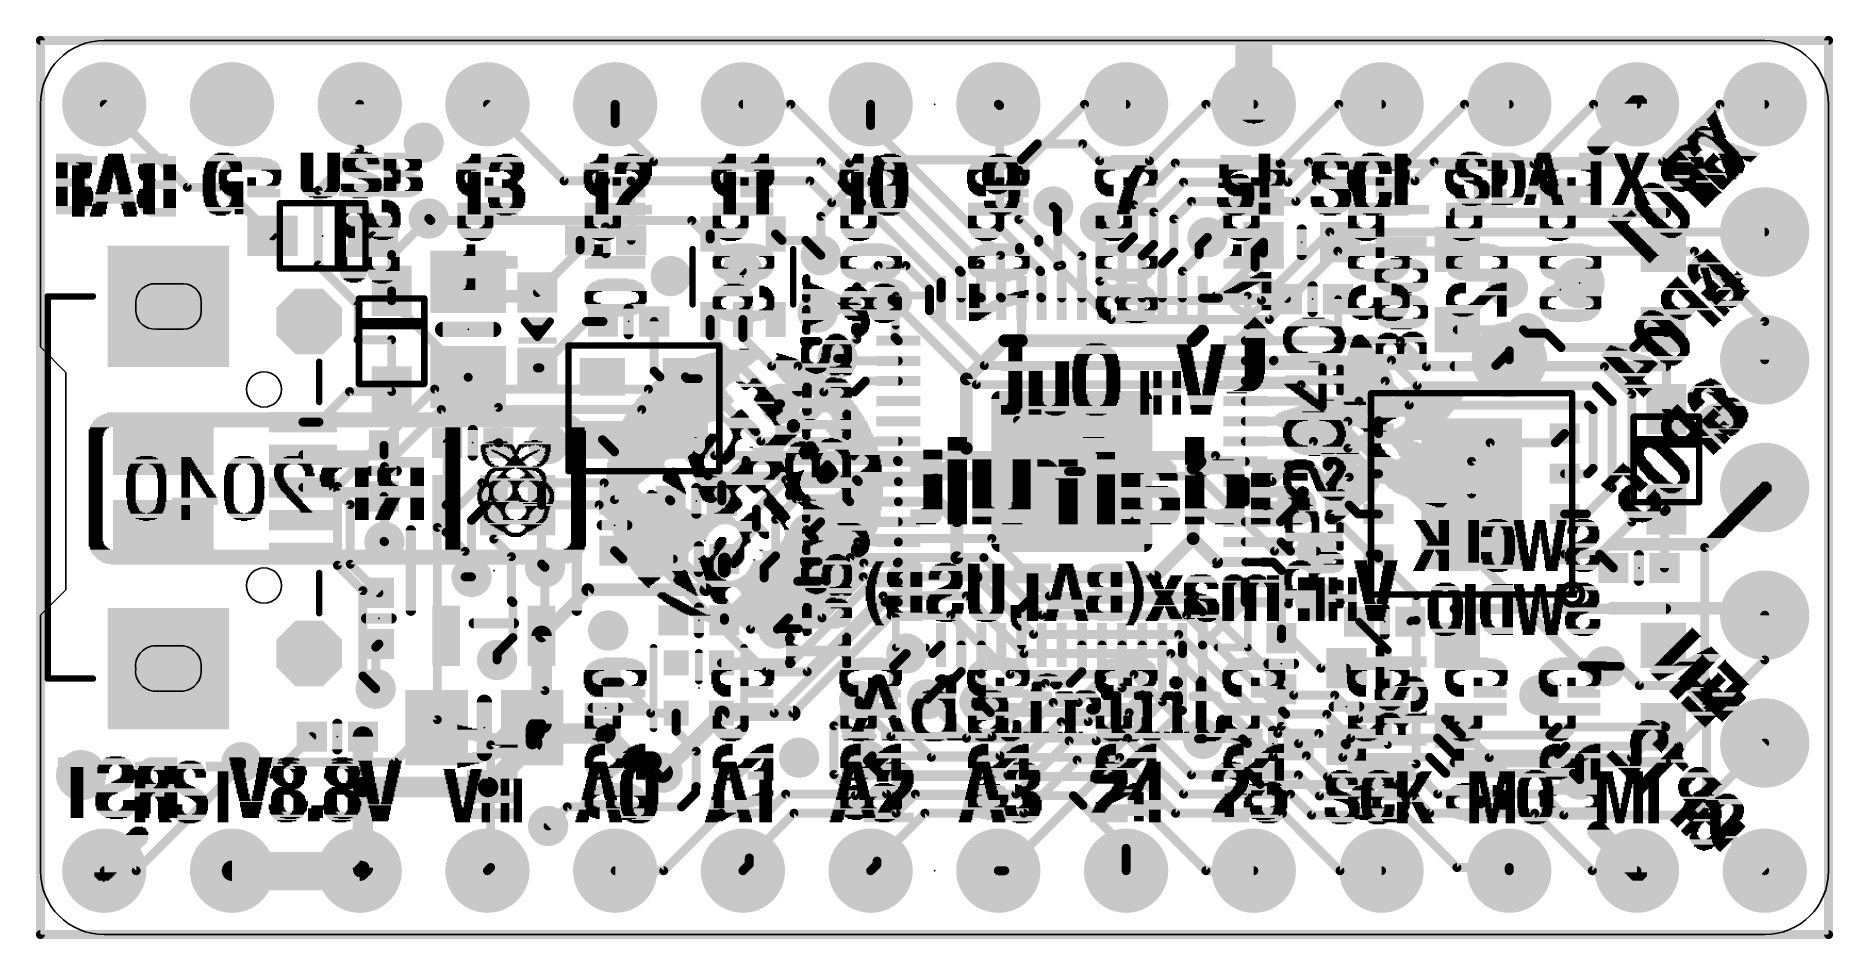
# Model space of a CAD drawing. Extents: x -0.1 to 35.6, y -0.1 to 17.9.
import ezdxf

# ---------------------------------------------------------------- set-up
doc = ezdxf.new("R2010")
doc.units = 0
for name, color, linetype in [('1', 12, 'CONTINUOUS'), ('16', 5, 'CONTINUOUS'), ('17', 110, 'CONTINUOUS'), ('18', 110, 'CONTINUOUS'), ('20', 53, 'CONTINUOUS'), ('200', 40, 'CONTINUOUS'), ('201', 6, 'CONTINUOUS'), ('21', 40, 'CONTINUOUS'), ('23', 40, 'CONTINUOUS'), ('24', 6, 'CONTINUOUS'), ('46', 140, 'CONTINUOUS')]:
    doc.layers.add(name, color=color, linetype=linetype)

# ---------------------------------------------------------------- blocks, each defined once
blk = doc.blocks.new('RECT')
blk.add_solid([(-0.5, -0.5), (0.5, -0.5), (-0.5, 0.5), (0.5, 0.5)])
blk = doc.blocks.new('RECT512000X512000R10')
at = {"const_width": 0.16}
blk.add_lwpolyline([(1.52, -1.44), (1.52, 1.44, 0.4142), (1.44, 1.52), (-1.44, 1.52, 0.4142), (-1.52, 1.44), (-1.52, -1.44, 0.4142), (-1.44, -1.52), (1.44, -1.52, 0.4142)], format="xyb", close=True, dxfattribs=at)
blk.add_solid([(-1.4654, -1.4654), (1.4654, -1.4654), (-1.4654, 1.4654), (1.4654, 1.4654)])
blk = doc.blocks.new('ROUNDP')
at = {"const_width": 0.5}
blk.add_lwpolyline([(0, -0.25, 1), (0, 0.25, 1), (0, -0.25)], format="xyb", dxfattribs=at)
blk = doc.blocks.new('PIE')
at = {"const_width": 0.5}
blk.add_lwpolyline([(0, -0.25, 1), (0, 0.25, 1), (0, -0.25)], format="xyb", dxfattribs=at)
blk = doc.blocks.new('OCTAGONP')
at = {"const_width": 0.5}
blk.add_lwpolyline([(-0.25, -0.1036), (-0.25, 0.1036), (-0.1036, 0.25), (0.1036, 0.25), (0.25, 0.1036), (0.25, -0.1036), (0.1036, -0.25), (-0.1036, -0.25), (-0.25, -0.1036), (-0.25, 0.1036)], dxfattribs=at)
blk = doc.blocks.new('SQUAREP')
blk.add_solid([(-0.5, -0.5), (0.5, -0.5), (-0.5, 0.5), (0.5, 0.5)])
blk = doc.blocks.new('ROUNDV')
at = {"const_width": 0.5}
blk.add_lwpolyline([(0, -0.25, 1), (0, 0.25, 1), (0, -0.25)], format="xyb", dxfattribs=at)

msp = doc.modelspace()

# ---------------------------------------------------------------- linework, layer by layer
at = {"layer": '1'}
for points, const_width in [([(0, 17.8245, 1), (0, 17.7355)], 0.0889), ([(0.0445, 17.78, 1), (-0.0445, 17.78)], 0.0889), ([(35.56, 17.7355, 1), (35.56, 17.8245)], 0.0889), ([(35.6044, 17.78, 1), (35.5156, 17.78)], 0.0889), ([(1.3014, 16.5414, 1), (1.2386, 16.4786)], 0.0889), ([(6.3945, 16.51, 1), (6.3056, 16.51)], 0.0889), ([(8.9214, 16.5414, 1), (8.8586, 16.4786)], 0.0889), ([(11.4744, 16.51, 1), (11.3856, 16.51)], 0.0889), ([(13.97, 16.5545, 1), (13.97, 16.4656)], 0.0889), ([(14.9539, 16.5414, 1), (14.8911, 16.4786)], 0.0889), ([(14.9225, 16.4656, 1), (14.9225, 16.5545)], 0.0889), ([(16.5545, 16.51, 1), (16.4656, 16.51)], 0.0889), ([(19.0814, 16.5414, 1), (19.0186, 16.4786)], 0.0889), ([(19.1199, 16.4846, 1), (19.031, 16.4846)], 0.0889), ([(19.044, 16.4532, 1), (19.1068, 16.516)], 0.0889), ([(20.7645, 16.5545, 1), (20.7645, 16.4656)], 0.0889), ([(20.7959, 16.4786, 1), (20.7331, 16.5414)], 0.0889), ([(21.59, 16.4656, 1), (21.59, 16.5545)], 0.0889), ([(25.8196, 16.5545, 1), (25.8196, 16.4656)], 0.0889), ([(25.851, 16.4786, 1), (25.7881, 16.5414)], 0.0889), ([(26.67, 16.4656, 1), (26.67, 16.5545)], 0.0889), ([(28.321, 16.5545, 1), (28.321, 16.4656)], 0.0889), ([(28.3524, 16.4786, 1), (28.2896, 16.5414)], 0.0889), ([(29.21, 16.4656, 1), (29.21, 16.5545)], 0.0889), ([(33.401, 16.5545, 1), (33.401, 16.4656)], 0.0889), ([(33.4324, 16.4786, 1), (33.3696, 16.5414)], 0.0889), ([(34.29, 16.4656, 1), (34.29, 16.5545)], 0.0889), ([(11.4614, 16.1604, 1), (11.3986, 16.0976)], 0.0889), ([(11.3856, 16.129, 1), (11.4744, 16.129)], 0.0889), ([(16.5414, 16.1198, 1), (16.4786, 16.057)], 0.0889), ([(16.4656, 16.0884, 1), (16.5545, 16.0884)], 0.0889), ([(6.3056, 15.621, 1), (6.3945, 15.621)], 0.0889), ([(6.3814, 15.5896, 1), (6.3186, 15.6524)], 0.0889), ([(12.192, 15.4115, 1), (12.192, 15.3226)], 0.0889), ([(12.1606, 15.3356, 1), (12.2234, 15.3984)], 0.0889), ([(15.5562, 15.3984, 1), (15.4934, 15.3356)], 0.0889), ([(15.5248, 15.3226, 1), (15.5248, 15.4115)], 0.0889), ([(16.0909, 15.3861, 1), (16.0909, 15.2972)], 0.0889), ([(16.0595, 15.3102, 1), (16.1223, 15.373)], 0.0889), ([(16.7259, 15.373, 1), (16.663, 15.3102)], 0.0889), ([(16.6944, 15.2972, 1), (16.6944, 15.3861)], 0.0889), ([(22.5679, 15.3861, 1), (22.5679, 15.2972)], 0.0889), ([(22.5993, 15.3102, 1), (22.5365, 15.373)], 0.0889), ([(24.6197, 15.373, 1), (24.6826, 15.3102)], 0.0889), ([(24.6512, 15.2972, 1), (24.6512, 15.3861)], 0.0889), ([(25.2154, 15.4115, 1), (25.2154, 15.3226)], 0.0889), ([(25.2468, 15.3356, 1), (25.184, 15.3984)], 0.0889), ([(27.1466, 15.3984, 1), (27.2094, 15.3356)], 0.0889), ([(27.178, 15.3226, 1), (27.178, 15.4115)], 0.0889), ([(27.7168, 15.4115, 1), (27.7168, 15.3226)], 0.0889), ([(27.7482, 15.3356, 1), (27.6854, 15.3984)], 0.0889), ([(32.2266, 15.3984, 1), (32.2894, 15.3356)], 0.0889), ([(32.258, 15.3226, 1), (32.258, 15.4115)], 0.0889), ([(10.414, 15.0305, 1), (10.414, 14.9416)], 0.0889), ([(10.3826, 14.9546, 1), (10.4454, 15.0174)], 0.0889), ([(11.1125, 15.0305, 1), (11.1125, 14.9416)], 0.0889), ([(11.1125, 14.9416, 1), (11.1125, 15.0305)], 0.0889), ([(11.2395, 15.0305, 1), (11.2395, 14.9416)], 0.0889), ([(11.2395, 14.9416, 1), (11.2395, 15.0305)], 0.0889), ([(11.7475, 15.0305, 1), (11.7475, 14.9416)], 0.0889), ([(11.7919, 14.986, 1), (11.7031, 14.986)], 0.0889), ([(11.7475, 14.9416, 1), (11.7475, 15.0305)], 0.0889), ([(15.3349, 15.0174, 1), (15.2721, 14.9546)], 0.0889), ([(15.3035, 14.9416, 1), (15.3035, 15.0305)], 0.0889), ([(15.9439, 14.9924, 1), (15.9439, 14.9035)], 0.0889), ([(15.9125, 14.9165, 1), (15.9753, 14.9793)], 0.0889), ([(16.5662, 14.9793, 1), (16.5033, 14.9165)], 0.0889), ([(16.5348, 14.9035, 1), (16.5348, 14.9924)], 0.0889), ([(19.5009, 15.2019, 1), (19.412, 15.2019)], 0.0889), ([(19.425, 15.2333, 1), (19.4878, 15.1705)], 0.0889), ([(22.733, 15.0051, 1), (22.733, 14.9162)], 0.0889), ([(22.7644, 14.9292, 1), (22.7016, 14.992)], 0.0889), ([(24.7776, 14.992, 1), (24.8404, 14.9292)], 0.0889), ([(24.809, 14.9162, 1), (24.809, 15.0051)], 0.0889), ([(25.3732, 15.0305, 1), (25.3732, 14.9416)], 0.0889), ([(25.4046, 14.9546, 1), (25.3418, 15.0174)], 0.0889), ([(27.3044, 15.0174, 1), (27.3672, 14.9546)], 0.0889), ([(27.3358, 14.9416, 1), (27.3358, 15.0305)], 0.0889), ([(2.921, 14.9034, 1), (2.921, 14.8146)], 0.0889), ([(2.8896, 14.8276, 1), (2.9524, 14.8904)], 0.0889), ([(3.6796, 14.8904, 1), (3.6168, 14.8276)], 0.0889), ([(3.6482, 14.8146, 1), (3.6482, 14.9034)], 0.0889), ([(5.569, 14.7955, 1), (5.4801, 14.7955)], 0.0889), ([(5.4931, 14.8269, 1), (5.5559, 14.7641)], 0.0889), ([(22.8908, 14.6241, 1), (22.8908, 14.5352)], 0.0889), ([(22.9223, 14.5482, 1), (22.8594, 14.611)], 0.0889), ([(24.9354, 14.611, 1), (24.9982, 14.5482)], 0.0889), ([(24.9668, 14.5352, 1), (24.9668, 14.6241)], 0.0889), ([(7.7545, 14.2069, 1), (7.6917, 14.2698)], 0.0889), ([(15.7353, 14.5987, 1), (15.7353, 14.5098)], 0.0889), ([(15.7039, 14.5228, 1), (15.7667, 14.5856)], 0.0889), ([(16.3627, 14.5856, 1), (16.2999, 14.5228)], 0.0889), ([(16.3313, 14.5098, 1), (16.3313, 14.5987)], 0.0889), ([(19.4878, 14.2511, 1), (19.425, 14.1882)], 0.0889), ([(20.1736, 14.5091, 1), (20.1108, 14.4462)], 0.0889), ([(20.2724, 14.392, 1), (20.1835, 14.392)], 0.0889), ([(20.1965, 14.3605, 1), (20.2593, 14.4234)], 0.0889), ([(21.7836, 14.5128, 1), (21.6946, 14.5128)], 0.0889), ([(21.7077, 14.5442, 1), (21.7705, 14.4814)], 0.0889), ([(22.1077, 14.3981, 1), (22.1705, 14.3353)], 0.0889), ([(22.1836, 14.3667, 1), (22.0947, 14.3667)], 0.0889), ([(22.5077, 14.2593, 1), (22.5705, 14.1965)], 0.0889), ([(22.5836, 14.2279, 1), (22.4947, 14.2279)], 0.0889), ([(4.582, 13.8624, 1), (4.6448, 13.9252)], 0.0889), ([(6.6448, 13.9252, 1), (6.582, 13.8624)], 0.0889), ([(13.3644, 13.931, 1), (13.2756, 13.931)], 0.0889), ([(14.6514, 13.9624, 1), (14.5886, 13.8996)], 0.0889), ([(19.1068, 14.0933, 1), (19.044, 14.0304)], 0.0889), ([(19.031, 14.0618, 1), (19.1199, 14.0618)], 0.0889), ([(19.412, 14.2196, 1), (19.5009, 14.2196)], 0.0889), ([(20.2593, 14.0097, 1), (20.1965, 13.9469)], 0.0889), ([(20.1835, 13.9783, 1), (20.2724, 13.9783)], 0.0889), ([(21.1007, 14.1919, 1), (21.0379, 14.1291)], 0.0889), ([(21.155, 14.1193, 1), (21.0661, 14.1193)], 0.0889), ([(21.0791, 14.0879, 1), (21.1419, 14.1507)], 0.0889), ([(21.7705, 13.8453, 1), (21.7077, 13.9081)], 0.0889), ([(23.2386, 13.8327, 1), (23.1757, 13.8956)], 0.0889), ([(7.0295, 13.5222, 1), (6.9405, 13.5222)], 0.0889), ([(7.0295, 13.5003, 1), (6.9405, 13.5003)], 0.0889), ([(6.9536, 13.4908, 1), (7.0164, 13.5536)], 0.0889), ([(10.7759, 13.8049, 1), (10.6871, 13.8049)], 0.0889), ([(10.6871, 13.6166, 1), (10.7759, 13.6166)], 0.0889), ([(10.7629, 13.5852, 1), (10.7001, 13.648)], 0.0889), ([(11.7031, 13.8049, 1), (11.7919, 13.8049)], 0.0889), ([(13.3514, 13.864, 1), (13.2886, 13.8012)], 0.0889), ([(13.2756, 13.8326, 1), (13.3644, 13.8326)], 0.0889), ([(14.747, 13.8484, 1), (14.747, 13.7596)], 0.0889), ([(14.7156, 13.7726, 1), (14.7784, 13.8354)], 0.0889), ([(15.2533, 13.8354, 1), (15.1904, 13.7726)], 0.0889), ([(15.2218, 13.7596, 1), (15.2218, 13.8484)], 0.0889), ([(15.488, 13.475, 1), (15.5508, 13.5379)], 0.0889), ([(19.136, 13.5069, 1), (19.047, 13.5069)], 0.0889), ([(19.0601, 13.4755, 1), (19.1229, 13.5383)], 0.0889), ([(19.517, 13.6647, 1), (19.428, 13.6647)], 0.0889), ([(19.428, 13.6102, 1), (19.517, 13.6102)], 0.0889), ([(19.5039, 13.6416, 1), (19.4411, 13.5787)], 0.0889), ([(19.4411, 13.6333, 1), (19.5039, 13.6962)], 0.0889), ([(19.898, 13.8225, 1), (19.809, 13.8225)], 0.0889), ([(19.809, 13.768, 1), (19.898, 13.768)], 0.0889), ([(19.8849, 13.7994, 1), (19.8221, 13.7366)], 0.0889), ([(19.8221, 13.7911, 1), (19.8849, 13.854)], 0.0889), ([(20.755, 13.4957, 1), (20.666, 13.4957)], 0.0889), ([(21.555, 13.6481, 1), (21.466, 13.6481)], 0.0889), ([(21.4791, 13.6795, 1), (21.5419, 13.6167)], 0.0889), ([(21.6946, 13.8767, 1), (21.7836, 13.8767)], 0.0889), ([(21.955, 13.4957, 1), (21.8661, 13.4957)], 0.0889), ([(22.0947, 13.7243, 1), (22.1836, 13.7243)], 0.0889), ([(22.1705, 13.6929, 1), (22.1077, 13.7557)], 0.0889), ([(22.4947, 13.5719, 1), (22.5836, 13.5719)], 0.0889), ([(22.5705, 13.5405, 1), (22.5077, 13.6033)], 0.0889), ([(23.0852, 13.6977, 1), (22.9962, 13.6977)], 0.0889), ([(23.0093, 13.7291, 1), (23.0721, 13.6662)], 0.0889), ([(23.0721, 13.4897, 1), (23.0093, 13.5525)], 0.0889), ([(24.1999, 13.6017, 1), (24.1109, 13.6017)], 0.0889), ([(24.124, 13.6331, 1), (24.1868, 13.5703)], 0.0889), ([(24.365, 13.7668, 1), (24.2761, 13.7668)], 0.0889), ([(24.2761, 13.55, 1), (24.365, 13.55)], 0.0889), ([(24.3519, 13.7354, 1), (24.2891, 13.7982)], 0.0889), ([(24.3519, 13.5186, 1), (24.2891, 13.5814)], 0.0889), ([(5.5559, 13.344, 1), (5.4931, 13.2811)], 0.0889), ([(5.4801, 13.3126, 1), (5.569, 13.3126)], 0.0889), ([(6.9536, 13.5317, 1), (7.0164, 13.4688)], 0.0889), ([(13.9259, 13.1639, 1), (13.9887, 13.2267)], 0.0889), ([(18.3217, 13.2055, 1), (18.2327, 13.2055)], 0.0889), ([(18.3086, 13.2347, 1), (18.2458, 13.1719)], 0.0889), ([(18.2327, 13.2033, 1), (18.3217, 13.2033)], 0.0889), ([(18.2458, 13.174, 1), (18.3086, 13.2369)], 0.0889), ([(18.355, 13.17, 1), (18.266, 13.17)], 0.0889), ([(18.2791, 13.1386, 1), (18.3419, 13.2014)], 0.0889), ([(18.7378, 13.3427, 1), (18.6489, 13.3427)], 0.0889), ([(18.6619, 13.3113, 1), (18.7248, 13.3741)], 0.0889), ([(19.9217, 13.2055, 1), (19.8328, 13.2055)], 0.0889), ([(19.9086, 13.2283, 1), (19.8458, 13.1655)], 0.0889), ([(19.8328, 13.1969, 1), (19.9217, 13.1969)], 0.0889), ([(19.8458, 13.174, 1), (19.9086, 13.2369)], 0.0889), ([(19.936, 13.1826, 1), (19.847, 13.1826)], 0.0889), ([(19.8601, 13.1512, 1), (19.9229, 13.214)], 0.0889), ([(20.355, 13.311, 1), (20.266, 13.311)], 0.0889), ([(20.2791, 13.2796, 1), (20.3419, 13.3424)], 0.0889), ([(20.6791, 13.4643, 1), (20.7419, 13.5271)], 0.0889), ([(21.8791, 13.5271, 1), (21.9419, 13.4643)], 0.0889), ([(22.355, 13.3433, 1), (22.266, 13.3433)], 0.0889), ([(22.2791, 13.3747, 1), (22.3419, 13.3119)], 0.0889), ([(22.755, 13.1909, 1), (22.666, 13.1909)], 0.0889), ([(22.6791, 13.2223, 1), (22.7419, 13.1595)], 0.0889), ([(22.9962, 13.5211, 1), (23.0852, 13.5211)], 0.0889), ([(24.1109, 13.2715, 1), (24.1999, 13.2715)], 0.0889), ([(24.1823, 13.2984, 1), (24.1285, 13.2446)], 0.0762), ([(7.0295, 12.7983, 1), (6.9405, 12.7983)], 0.0889), ([(17.955, 12.975, 1), (17.8661, 12.975)], 0.0889), ([(17.8791, 12.9436, 1), (17.9419, 13.0064)], 0.0889), ([(6.3628, 12.5188, 1), (6.2739, 12.5188)], 0.0889), ([(6.2869, 12.4873, 1), (6.3497, 12.5502)], 0.0889), ([(6.9405, 12.7983, 1), (7.0295, 12.7983)], 0.0889), ([(6.9405, 12.7983, 1), (7.0295, 12.7983)], 0.0889), ([(6.9405, 12.604, 1), (7.0295, 12.604)], 0.0889), ([(7.0164, 12.6354, 1), (6.9536, 12.5726)], 0.0889), ([(9.8511, 12.799, 1), (9.9139, 12.7362)], 0.0889), ([(16.9669, 12.6676, 1), (16.904, 12.6047)], 0.0889), ([(17.0401, 12.576, 1), (16.9512, 12.576)], 0.0889), ([(16.9642, 12.5445, 1), (17.0271, 12.6074)], 0.0889), ([(17.8661, 12.6575, 1), (17.955, 12.6575)], 0.0889), ([(18.266, 12.6575, 1), (18.355, 12.6575)], 0.0889), ([(18.7248, 12.7061, 1), (18.6619, 12.6432)], 0.0889), ([(18.6489, 12.6746, 1), (18.7378, 12.6746)], 0.0889), ([(18.6791, 12.6261, 1), (18.7419, 12.6889)], 0.0889), ([(19.047, 12.6765, 1), (19.136, 12.6765)], 0.0889), ([(19.1229, 12.7079, 1), (19.0601, 12.6451)], 0.0889), ([(19.0791, 12.6261, 1), (19.1419, 12.6889)], 0.0889), ([(19.555, 12.6575, 1), (19.466, 12.6575)], 0.0889), ([(19.9229, 12.7079, 1), (19.8601, 12.6451)], 0.0889), ([(19.847, 12.6765, 1), (19.936, 12.6765)], 0.0889), ([(19.8791, 12.6261, 1), (19.9419, 12.6889)], 0.0889), ([(20.266, 12.6575, 1), (20.355, 12.6575)], 0.0889), ([(20.666, 12.6575, 1), (20.755, 12.6575)], 0.0889), ([(21.0661, 12.6575, 1), (21.155, 12.6575)], 0.0889), ([(21.466, 12.6575, 1), (21.555, 12.6575)], 0.0889), ([(21.8661, 12.6575, 1), (21.955, 12.6575)], 0.0889), ([(22.266, 12.6575, 1), (22.355, 12.6575)], 0.0889), ([(22.666, 12.6575, 1), (22.755, 12.6575)], 0.0889), ([(23.1105, 12.702, 1), (23.1105, 12.6131)], 0.0889), ([(23.155, 12.6575, 1), (23.0661, 12.6575)], 0.0889), ([(23.3966, 12.6889, 1), (23.4594, 12.6261)], 0.0889), ([(23.428, 12.6131, 1), (23.428, 12.702)], 0.0889), ([(24.7635, 12.6096, 1), (24.8173, 12.6634)], 0.0762), ([(25.8445, 12.6365, 1), (25.7683, 12.6365)], 0.0762), ([(10.8585, 12.2364, 1), (10.8585, 12.1476)], 0.0889), ([(10.8899, 12.1606, 1), (10.8271, 12.2234)], 0.0889), ([(11.1887, 12.1476, 1), (11.1887, 12.2364)], 0.0889), ([(12.2492, 12.192, 1), (12.1603, 12.192)], 0.0889), ([(13.3644, 12.231, 1), (13.2756, 12.231)], 0.0889), ([(14.0145, 12.231, 1), (13.9256, 12.231)], 0.0889), ([(6.3183, 11.8714, 1), (6.3183, 11.7826)], 0.0889), ([(6.2739, 11.827, 1), (6.3628, 11.827)], 0.0889), ([(7.0295, 11.827, 1), (6.9405, 11.827)], 0.0889), ([(6.985, 11.7826, 1), (6.985, 11.8714)], 0.0889), ([(13.3514, 11.9412, 1), (13.2886, 11.8784)], 0.0889), ([(13.2756, 11.9098, 1), (13.3644, 11.9098)], 0.0889), ([(14.0014, 11.9059, 1), (13.9386, 11.8431)], 0.0889), ([(13.9256, 11.8745, 1), (14.0145, 11.8745)], 0.0889), ([(17.0271, 11.9038, 1), (16.9642, 11.8409)], 0.0889), ([(16.9512, 11.8723, 1), (17.0401, 11.8723)], 0.0889), ([(17.0291, 11.7761, 1), (17.0919, 11.8389)], 0.0889), ([(19.177, 11.8745, 1), (19.177, 11.7475)], 0.127), ([(19.2219, 11.7661, 1), (19.1321, 11.8559)], 0.127), ([(19.5072, 11.8745, 1), (19.5072, 11.7475)], 0.127), ([(19.4758, 11.8424, 1), (19.5386, 11.7796)], 0.0889), ([(19.466, 11.8143, 1), (19.555, 11.8143)], 0.0889), ([(19.5419, 11.7829, 1), (19.4791, 11.8457)], 0.0889), ([(19.5072, 11.7475, 1), (19.5072, 11.8745)], 0.127), ([(22.8786, 11.8559, 1), (22.9684, 11.7661)], 0.127), ([(22.9235, 11.7475, 1), (22.9235, 11.8745)], 0.127), ([(23.1554, 11.9531, 1), (23.0656, 12.0429)], 0.127), ([(23.0661, 11.998, 1), (23.155, 11.998)], 0.0889), ([(23.9605, 11.852, 1), (23.9605, 11.7631)], 0.0889), ([(25.8064, 11.852, 1), (25.8064, 11.7631)], 0.0889), ([(25.7683, 11.8075, 1), (25.8445, 11.8075)], 0.0762), ([(25.8064, 11.7631, 1), (25.8064, 11.852)], 0.0889), ([(27.0768, 11.8389, 1), (27.0139, 11.7761)], 0.0889), ([(27.0454, 11.7631, 1), (27.0454, 11.852)], 0.0889), ([(28.176, 12.0715, 1), (28.176, 11.9826)], 0.0889), ([(29.5222, 12.0584, 1), (29.4593, 11.9956)], 0.0889), ([(29.4908, 11.9826, 1), (29.4908, 12.0715)], 0.0889), ([(29.5593, 12.0029, 1), (29.5593, 11.914)], 0.0889), ([(29.5279, 11.927, 1), (29.5907, 11.9899)], 0.0889), ([(29.983, 11.9899, 1), (29.9201, 11.927)], 0.0889), ([(29.9516, 11.914, 1), (29.9516, 12.0029)], 0.0889), ([(32.004, 12.0346, 1), (32.004, 11.9458)], 0.0889), ([(32.0354, 11.9588, 1), (31.9726, 12.0216)], 0.0889), ([(32.2078, 12.0216, 1), (32.2706, 11.9588)], 0.0889), ([(32.3074, 12.0584, 1), (32.2446, 11.9956)], 0.0889), ([(32.2392, 11.9458, 1), (32.2392, 12.0346)], 0.0889), ([(32.3074, 11.9956, 1), (32.2446, 12.0584)], 0.0889), ([(32.3787, 11.9688, 1), (32.2898, 11.9688)], 0.0889), ([(32.3028, 11.9374, 1), (32.3656, 12.0002)], 0.0889), ([(15.8547, 11.5008, 1), (15.8547, 11.4119)], 0.0889), ([(16.0014, 11.4878, 1), (15.9385, 11.4249)], 0.0889), ([(15.97, 11.4119, 1), (15.97, 11.5008)], 0.0889), ([(16.0188, 11.452, 1), (16.0188, 11.3631)], 0.0889), ([(15.9874, 11.3761, 1), (16.0503, 11.4389)], 0.0889), ([(17.0605, 11.3631, 1), (17.0605, 11.452)], 0.0889), ([(23.9605, 11.452, 1), (23.9605, 11.3631)], 0.0889), ([(24.4873, 11.4389, 1), (24.5502, 11.3761)], 0.0889), ([(24.5312, 11.4644, 1), (24.5312, 11.3755)], 0.0889), ([(24.5626, 11.3885, 1), (24.4998, 11.4514)], 0.0889), ([(24.5188, 11.3631, 1), (24.5188, 11.452)], 0.0889), ([(26.9001, 11.4514, 1), (26.8373, 11.3885)], 0.0889), ([(26.8687, 11.3755, 1), (26.8687, 11.4644)], 0.0889), ([(30.2373, 11.7172, 1), (30.2373, 11.6283)], 0.0889), ([(30.2059, 11.6413, 1), (30.2687, 11.7041)], 0.0889), ([(31.6551, 11.7041, 1), (31.7179, 11.6413)], 0.0889), ([(31.6865, 11.6283, 1), (31.6865, 11.7172)], 0.0889), ([(8.5385, 11.1133, 1), (8.4757, 11.0505)], 0.0889), ([(8.4757, 11.0505, 1), (8.5385, 11.1133)], 0.0889), ([(9.8825, 11.312, 1), (9.8825, 11.2232)], 0.0889), ([(9.9027, 11.299, 1), (9.9655, 11.2362)], 0.0889), ([(9.9341, 11.2232, 1), (9.9341, 11.312)], 0.0889), ([(12.2361, 11.235, 1), (12.1733, 11.1722)], 0.0889), ([(12.1603, 11.2036, 1), (12.2492, 11.2036)], 0.0889), ([(12.3185, 11.1342, 1), (12.3185, 11.0454)], 0.0889), ([(12.2871, 11.0584, 1), (12.3499, 11.1212)], 0.0889), ([(12.8579, 11.1212, 1), (12.7951, 11.0584)], 0.0889), ([(12.8626, 11.0982, 1), (12.8626, 11.0093)], 0.0889), ([(12.8265, 11.0454, 1), (12.8265, 11.1342)], 0.0889), ([(12.8312, 11.0223, 1), (12.894, 11.0851)], 0.0889), ([(13.1119, 11.0851, 1), (13.0491, 11.0223)], 0.0889), ([(13.0805, 11.0093, 1), (13.0805, 11.0982)], 0.0889), ([(14.5415, 11.3475, 1), (14.5415, 11.2586)], 0.0889), ([(14.5101, 11.2716, 1), (14.5729, 11.3344)], 0.0889), ([(15.0965, 11.3344, 1), (15.0337, 11.2716)], 0.0889), ([(15.0651, 11.2586, 1), (15.0651, 11.3475)], 0.0889), ([(16.405, 11.0519, 1), (16.405, 10.9631)], 0.0889), ([(16.4364, 10.9761, 1), (16.3736, 11.0389)], 0.0889), ([(17.0605, 10.9631, 1), (17.0605, 11.0519)], 0.0889), ([(18.4785, 11.049, 1), (18.3515, 11.049)], 0.127), ([(18.3701, 11.0939, 1), (18.4599, 11.0041)], 0.127), ([(23.9605, 11.0519, 1), (23.9605, 10.9631)], 0.0889), ([(26.7737, 11.0389, 1), (26.7109, 10.9761)], 0.0889), ([(26.7423, 10.9631, 1), (26.7423, 11.0519)], 0.0889), ([(27.5612, 11.3361, 1), (27.5612, 11.2473)], 0.0889), ([(27.5297, 11.2603, 1), (27.5926, 11.3231)], 0.0889), ([(31.1333, 11.3231, 1), (31.0705, 11.2603)], 0.0889), ([(31.1019, 11.2473, 1), (31.1019, 11.3361)], 0.0889), ([(6.1468, 10.8428, 1), (6.1468, 10.7539)], 0.0889), ([(6.1782, 10.7669, 1), (6.1154, 10.8297)], 0.0889), ([(6.9405, 10.7983, 1), (7.0295, 10.7983)], 0.0889), ([(6.985, 10.7539, 1), (6.985, 10.8428)], 0.0889), ([(15.5785, 10.8341, 1), (15.5785, 10.7452)], 0.0889), ([(15.547, 10.7582, 1), (15.6099, 10.821)], 0.0889), ([(16.1557, 10.821, 1), (16.2185, 10.7582)], 0.0889), ([(16.1871, 10.7452, 1), (16.1871, 10.8341)], 0.0889), ([(27.3779, 10.9551, 1), (27.3779, 10.8663)], 0.0889), ([(27.3465, 10.8793, 1), (27.4094, 10.9421)], 0.0889), ([(30.9755, 10.9421, 1), (30.9127, 10.8793)], 0.0889), ([(30.9441, 10.8663, 1), (30.9441, 10.9551)], 0.0889), ([(31.6929, 10.7452, 1), (31.604, 10.7452)], 0.0889), ([(31.617, 10.7138, 1), (31.6798, 10.7766)], 0.0889), ([(9.1503, 10.4831, 1), (9.0615, 10.4831)], 0.0889), ([(9.0745, 10.4517, 1), (9.1373, 10.5145)], 0.0889), ([(14.6761, 10.5982, 1), (14.6761, 10.5093)], 0.0889), ([(14.6447, 10.5223, 1), (14.7075, 10.5851)], 0.0889), ([(14.7193, 10.5093, 1), (14.7193, 10.5982)], 0.0889), ([(23.9605, 10.6519, 1), (23.9605, 10.5631)], 0.0889), ([(26.2539, 10.6389, 1), (26.1911, 10.5761)], 0.0889), ([(26.2225, 10.5631, 1), (26.2225, 10.6519)], 0.0889), ([(27.2201, 10.5741, 1), (27.2201, 10.4853)], 0.0889), ([(27.1887, 10.4983, 1), (27.2515, 10.5611)], 0.0889), ([(30.8177, 10.5611, 1), (30.7548, 10.4983)], 0.0889), ([(30.7863, 10.4853, 1), (30.7863, 10.5741)], 0.0889), ([(30.9219, 10.4386, 1), (30.833, 10.4386)], 0.0889), ([(30.846, 10.4071, 1), (30.9088, 10.47)], 0.0889), ([(31.3029, 10.5964, 1), (31.214, 10.5964)], 0.0889), ([(31.227, 10.565, 1), (31.2898, 10.6278)], 0.0889), ([(32.2898, 10.4488, 1), (32.3787, 10.4488)], 0.0889), ([(5.22, 10.2345, 1), (5.22, 10.1456)], 0.0889), ([(5.5071, 10.2214, 1), (5.5699, 10.1586)], 0.0889), ([(5.5385, 10.1456, 1), (5.5385, 10.2345)], 0.0889), ([(19.4624, 10.2549, 1), (19.3996, 10.1921)], 0.0889), ([(23.9605, 10.252, 1), (23.9605, 10.1631)], 0.0889), ([(26.0456, 10.2075, 1), (25.9566, 10.2075)], 0.0889), ([(26.0011, 10.1631, 1), (26.0011, 10.252)], 0.0889), ([(26.6552, 10.2193, 1), (26.5663, 10.2193)], 0.0889), ([(26.5663, 9.963, 1), (26.6552, 9.963)], 0.0889), ([(26.5793, 10.1879, 1), (26.6421, 10.2507)], 0.0889), ([(30.3421, 9.9316, 1), (30.2793, 9.9944)], 0.0889), ([(6.8771, 9.7282, 1), (6.7881, 9.7282)], 0.0889), ([(8.1343, 9.779, 1), (8.0455, 9.779)], 0.0889), ([(9.1059, 9.8234, 1), (9.1059, 9.7346)], 0.0889), ([(9.0615, 9.779, 1), (9.1503, 9.779)], 0.0889), ([(9.15, 9.8104, 1), (9.0872, 9.7476)], 0.0889), ([(9.1186, 9.7346, 1), (9.1186, 9.8234)], 0.0889), ([(11.2079, 9.8712, 1), (11.1451, 9.8084)], 0.0889), ([(11.4618, 9.599, 1), (11.3729, 9.599)], 0.0889), ([(11.3859, 9.5676, 1), (11.4487, 9.6304)], 0.0889), ([(14.3267, 9.852, 1), (14.3267, 9.7631)], 0.0889), ([(14.2953, 9.7761, 1), (14.3581, 9.8389)], 0.0889), ([(17.0605, 9.7631, 1), (17.0605, 9.852)], 0.0889), ([(18.3515, 9.6695, 1), (18.4785, 9.6695)], 0.127), ([(18.4599, 9.6246, 1), (18.3701, 9.7144)], 0.127), ([(23.9605, 9.852, 1), (23.9605, 9.7631)], 0.0889), ([(25.3464, 9.8389, 1), (25.2835, 9.7761)], 0.0889), ([(25.3149, 9.7631, 1), (25.3149, 9.852)], 0.0889), ([(26.0325, 9.7024, 1), (25.9697, 9.6396)], 0.0889), ([(25.9566, 9.671, 1), (26.0456, 9.671)], 0.0889), ([(28.829, 9.8234, 1), (28.829, 9.7346)], 0.0889), ([(28.8604, 9.7476, 1), (28.7976, 9.8104)], 0.0889), ([(30.0953, 9.8104, 1), (30.1581, 9.7476)], 0.0889), ([(30.1267, 9.7346, 1), (30.1267, 9.8234)], 0.0889), ([(5.22, 9.5845, 1), (5.22, 9.4956)], 0.0889), ([(6.7881, 9.54, 1), (6.8771, 9.54)], 0.0889), ([(6.8326, 9.4956, 1), (6.8326, 9.5845)], 0.0889), ([(14.0335, 9.471, 1), (14.0335, 9.3821)], 0.0889), ([(14.0649, 9.3951, 1), (14.0021, 9.4579)], 0.0889), ([(17.0729, 9.4579, 1), (17.0101, 9.3951)], 0.0889), ([(17.0291, 9.3761, 1), (17.0919, 9.4389)], 0.0889), ([(17.0415, 9.3821, 1), (17.0415, 9.471)], 0.0889), ([(20.447, 9.2519, 1), (20.447, 9.1631)], 0.0889), ([(20.5105, 9.2519, 1), (20.5105, 9.1631)], 0.0889), ([(20.5105, 9.1631, 1), (20.5105, 9.2519)], 0.0889), ([(20.7324, 9.2389, 1), (20.6696, 9.1761)], 0.0889), ([(20.701, 9.1631, 1), (20.701, 9.2519)], 0.0889), ([(22.987, 9.271, 1), (22.86, 9.271)], 0.127), ([(22.8786, 9.3159, 1), (22.9684, 9.2261)], 0.127), ([(23.1049, 9.3626, 1), (23.0151, 9.4524)], 0.127), ([(23.06, 9.452, 1), (23.06, 9.3631)], 0.0889), ([(23.9605, 9.3631, 1), (23.9605, 9.452)], 0.0889), ([(24.8209, 9.3789, 1), (24.8209, 9.2901)], 0.0889), ([(24.8523, 9.3031, 1), (24.7895, 9.3659)], 0.0889), ([(25.2806, 9.3659, 1), (25.2177, 9.3031)], 0.0889), ([(25.2491, 9.2901, 1), (25.2491, 9.3789)], 0.0889), ([(28.5052, 9.4107, 1), (28.4163, 9.4107)], 0.0889), ([(28.4293, 9.4421, 1), (28.4921, 9.3793)], 0.0889), ([(30.833, 9.2715, 1), (30.9219, 9.2715)], 0.0889), ([(30.9088, 9.2401, 1), (30.846, 9.303)], 0.0889), ([(5.22, 8.9345, 1), (5.22, 8.8456)], 0.0889), ([(5.8536, 8.9214, 1), (5.7907, 8.8586)], 0.0889), ([(5.8222, 8.8456, 1), (5.8222, 8.9345)], 0.0889), ([(10.0114, 8.9306, 1), (9.9226, 8.9306)], 0.0889), ([(9.9356, 8.8992, 1), (9.9984, 8.962)], 0.0889), ([(13.5195, 8.9753, 1), (13.5823, 8.9125)], 0.0889), ([(13.5953, 8.9439, 1), (13.5065, 8.9439)], 0.0889), ([(14.8233, 9.0899, 1), (14.8233, 9.0011)], 0.0889), ([(14.8547, 9.0141, 1), (14.7918, 9.0769)], 0.0889), ([(16.2589, 9.0769, 1), (16.1961, 9.0141)], 0.0889), ([(16.2655, 9.0519, 1), (16.2655, 8.9631)], 0.0889), ([(16.2275, 9.0011, 1), (16.2275, 9.0899)], 0.0889), ([(16.2341, 8.9761, 1), (16.2969, 9.0389)], 0.0889), ([(17.0605, 9.0519, 1), (17.0605, 8.9631)], 0.0889), ([(17.0605, 8.9631, 1), (17.0605, 9.0519)], 0.0889), ([(17.6895, 9.0389, 1), (17.7523, 8.9761)], 0.0889), ([(17.7209, 8.9631, 1), (17.7209, 9.0519)], 0.0889), ([(17.7779, 9.1222, 1), (17.8677, 9.0324)], 0.127), ([(17.7907, 9.1218, 1), (17.7907, 9.0329)], 0.0889), ([(17.8221, 9.0459, 1), (17.7593, 9.1087)], 0.0889), ([(17.8228, 9.0329, 1), (17.8228, 9.1218)], 0.0889), ([(20.4156, 9.1761, 1), (20.4784, 9.2389)], 0.0889), ([(24.005, 9.0075, 1), (23.916, 9.0075)], 0.0889), ([(23.9605, 9.0519, 1), (23.9605, 8.9631)], 0.0889), ([(24.4625, 9.0389, 1), (24.5253, 8.9761)], 0.0889), ([(24.4939, 8.9631, 1), (24.4939, 9.0519)], 0.0889), ([(25.69, 8.9381, 1), (25.6011, 8.9381)], 0.0889), ([(25.6141, 8.9067, 1), (25.6769, 8.9696)], 0.0889), ([(26.071, 9.096, 1), (25.9821, 9.096)], 0.0889), ([(25.9951, 9.0645, 1), (26.0579, 9.1274)], 0.0889), ([(26.5091, 9.2074, 1), (26.5091, 9.1186)], 0.0889), ([(26.4777, 9.1316, 1), (26.5405, 9.1944)], 0.0889), ([(26.6107, 9.1186, 1), (26.6107, 9.2074)], 0.0889), ([(30.3107, 9.2074, 1), (30.3107, 9.1186)], 0.0889), ([(30.7374, 9.1944, 1), (30.8003, 9.1316)], 0.0889), ([(30.7689, 9.1186, 1), (30.7689, 9.2074)], 0.0889), ([(31.2898, 8.8475, 1), (31.227, 8.9103)], 0.0889), ([(6.2062, 8.5505, 1), (6.1173, 8.5505)], 0.0889), ([(6.1303, 8.519, 1), (6.1931, 8.5819)], 0.0889), ([(6.8771, 8.7122, 1), (6.7881, 8.7122)], 0.0889), ([(8.0356, 8.5705, 1), (8.0984, 8.5077)], 0.0889), ([(8.1114, 8.5391, 1), (8.0226, 8.5391)], 0.0889), ([(8.0455, 8.562, 1), (8.1343, 8.562)], 0.0889), ([(8.1213, 8.5306, 1), (8.0585, 8.5934)], 0.0889), ([(9.0615, 8.5391, 1), (8.9726, 8.5391)], 0.0889), ([(10.0114, 8.5391, 1), (9.9226, 8.5391)], 0.0889), ([(9.9226, 8.5391, 1), (10.0114, 8.5391)], 0.0889), ([(11.3729, 8.6487, 1), (11.4618, 8.6487)], 0.0889), ([(11.4173, 8.6931, 1), (11.4173, 8.6043)], 0.0889), ([(12.5409, 8.6801, 1), (12.4781, 8.6173)], 0.0889), ([(12.5035, 8.5919, 1), (12.5663, 8.6547)], 0.0889), ([(12.5095, 8.6043, 1), (12.5095, 8.6931)], 0.0889), ([(13.5065, 8.6233, 1), (13.5953, 8.6233)], 0.0889), ([(15.0304, 8.7089, 1), (15.0304, 8.6201)], 0.0889), ([(15.0618, 8.6331, 1), (14.9989, 8.6959)], 0.0889), ([(16.0684, 8.6959, 1), (16.0056, 8.6331)], 0.0889), ([(16.037, 8.6201, 1), (16.037, 8.7089)], 0.0889), ([(16.094, 8.6519, 1), (16.094, 8.5631)], 0.0889), ([(16.0626, 8.5761, 1), (16.1254, 8.6389)], 0.0889), ([(17.0605, 8.6519, 1), (17.0605, 8.5631)], 0.0889), ([(17.0605, 8.5631, 1), (17.0605, 8.6519)], 0.0889), ([(17.8915, 8.6524, 1), (17.8017, 8.5626)], 0.127), ([(17.8466, 8.5631, 1), (17.8466, 8.6519)], 0.0889), ([(23.916, 8.6075, 1), (24.005, 8.6075)], 0.0889), ([(25.0075, 8.4935, 1), (24.9446, 8.5564)], 0.0889), ([(26.0579, 8.5722, 1), (25.9951, 8.5094)], 0.0889), ([(25.9821, 8.5408, 1), (26.071, 8.5408)], 0.0889), ([(28.4163, 8.763, 1), (28.5052, 8.763)], 0.0889), ([(31.214, 8.8789, 1), (31.3029, 8.8789)], 0.0889), ([(14.2053, 8.4904, 1), (14.2681, 8.4275)], 0.0889), ([(14.2812, 8.4589, 1), (14.1923, 8.4589)], 0.0889), ([(14.6654, 8.255, 1), (14.5765, 8.255)], 0.0889), ([(14.5895, 8.2865, 1), (14.6523, 8.2236)], 0.0889), ([(15.5163, 8.2519, 1), (15.5163, 8.1631)], 0.0889), ([(15.5477, 8.1761, 1), (15.4849, 8.2389)], 0.0889), ([(17.0605, 8.1631, 1), (17.0605, 8.2519)], 0.0889), ([(18.288, 8.2296, 1), (18.161, 8.2296)], 0.127), ([(18.1796, 8.1847, 1), (18.2694, 8.2745)], 0.127), ([(21.6221, 8.2236, 1), (21.6849, 8.2864)], 0.0889), ([(23.9605, 8.2519, 1), (23.9605, 8.1631)], 0.0889), ([(24.6272, 8.2389, 1), (24.69, 8.1761)], 0.0889), ([(24.6586, 8.1631, 1), (24.6586, 8.2519)], 0.0889), ([(25.6769, 8.3945, 1), (25.6141, 8.3317)], 0.0889), ([(25.6011, 8.3631, 1), (25.69, 8.3631)], 0.0889), ([(26.2043, 8.4074, 1), (26.2043, 8.3186)], 0.0889), ([(26.1729, 8.3316, 1), (26.2357, 8.3944)], 0.0889), ([(26.6107, 8.3186, 1), (26.6107, 8.4074)], 0.0889), ([(30.3107, 8.4074, 1), (30.3107, 8.3186)], 0.0889), ([(30.7111, 8.3944, 1), (30.7739, 8.3316)], 0.0889), ([(30.7425, 8.3186, 1), (30.7425, 8.4074)], 0.0889), ([(31.604, 8.2045, 1), (31.6929, 8.2045)], 0.0889), ([(31.6798, 8.1731, 1), (31.617, 8.2359)], 0.0889), ([(32.2647, 8.4421, 1), (32.3275, 8.3793)], 0.0889), ([(32.3406, 8.4107, 1), (32.2517, 8.4107)], 0.0889), ([(32.3656, 8.4174, 1), (32.3028, 8.4802)], 0.0889), ([(6.7881, 7.8191, 1), (6.8771, 7.8191)], 0.0889), ([(6.864, 7.8505, 1), (6.8012, 7.7876)], 0.0889), ([(6.8097, 7.7791, 1), (6.8726, 7.8419)], 0.0889), ([(8.0984, 8.0299, 1), (8.0356, 7.9671)], 0.0889), ([(8.0226, 7.9985, 1), (8.1114, 7.9985)], 0.0889), ([(9.0484, 7.8959, 1), (8.9856, 7.833)], 0.0889), ([(8.9726, 7.8644, 1), (9.0615, 7.8644)], 0.0889), ([(14.1923, 8.1026, 1), (14.2812, 8.1026)], 0.0889), ([(14.2681, 8.0712, 1), (14.2053, 8.134)], 0.0889), ([(15.2562, 8.0103, 1), (15.3191, 7.9474)], 0.0889), ([(16.253, 7.8519, 1), (16.253, 7.763)], 0.0889), ([(16.2844, 7.7761, 1), (16.2216, 7.8389)], 0.0889), ([(17.0291, 7.8389, 1), (17.0919, 7.7761)], 0.0889), ([(17.0919, 7.7761, 1), (17.0291, 7.8389)], 0.0889), ([(17.0605, 7.763, 1), (17.0605, 7.8519)], 0.0889), ([(22.9684, 7.9189, 1), (22.8786, 7.8291)], 0.127), ([(22.86, 7.874, 1), (22.987, 7.874)], 0.127), ([(22.9684, 7.8291, 1), (22.8786, 7.9189)], 0.127), ([(23.9605, 7.852, 1), (23.9605, 7.763)], 0.0889), ([(24.7058, 7.8389, 1), (24.6429, 7.7761)], 0.0889), ([(24.6744, 7.763, 1), (24.6744, 7.852)], 0.0889), ([(8.49, 7.62, 1), (8.4011, 7.62)], 0.0889), ([(8.4141, 7.5886, 1), (8.4769, 7.6514)], 0.0889), ([(9.4107, 7.5152, 1), (9.3218, 7.5152)], 0.0889), ([(9.3348, 7.4838, 1), (9.3977, 7.5466)], 0.0889), ([(11.4487, 7.6641, 1), (11.3859, 7.6013)], 0.0889), ([(11.5824, 7.5121, 1), (11.5824, 7.4231)], 0.0889), ([(11.551, 7.4362, 1), (11.6138, 7.499)], 0.0889), ([(12.5857, 7.4231, 1), (12.5857, 7.5121)], 0.0889), ([(13.6652, 7.4676, 1), (13.5382, 7.4676)], 0.127), ([(13.5703, 7.499, 1), (13.6331, 7.4362)], 0.0889), ([(14.5765, 7.5302, 1), (14.6654, 7.5302)], 0.0889), ([(14.6523, 7.4988, 1), (14.5895, 7.5617)], 0.0889), ([(18.2694, 7.5379, 1), (18.1796, 7.4481)], 0.127), ([(18.161, 7.493, 1), (18.288, 7.493)], 0.127), ([(23.3451, 7.3626, 1), (23.4349, 7.4524)], 0.127), ([(24.8586, 7.6677, 1), (24.8586, 7.5788)], 0.0889), ([(24.8272, 7.5918, 1), (24.89, 7.6547)], 0.0889), ([(25.3746, 7.5788, 1), (25.3746, 7.6677)], 0.0889), ([(26.4456, 7.6075, 1), (26.4456, 7.5186)], 0.0889), ([(26.4142, 7.5316, 1), (26.477, 7.5944)], 0.0889), ([(26.6552, 7.563, 1), (26.5663, 7.563)], 0.0889), ([(26.6421, 7.5182, 1), (26.5793, 7.4554)], 0.0889), ([(26.5663, 7.4868, 1), (26.6552, 7.4868)], 0.0889), ([(26.6107, 7.5186, 1), (26.6107, 7.6075)], 0.0889), ([(30.3107, 7.6075, 1), (30.3107, 7.5186)], 0.0889), ([(31.0383, 7.5944, 1), (30.9755, 7.5316)], 0.0889), ([(30.9755, 7.5944, 1), (31.0383, 7.5316)], 0.0889), ([(31.0069, 7.5186, 1), (31.0069, 7.6075)], 0.0889), ([(6.1931, 7.3952, 1), (6.1303, 7.3324)], 0.0889), ([(6.1173, 7.3638, 1), (6.2062, 7.3638)], 0.0889), ([(8.4455, 7.1565, 1), (8.4455, 7.0675)], 0.0889), ([(8.4011, 7.112, 1), (8.49, 7.112)], 0.0889), ([(8.5725, 7.0675, 1), (8.5725, 7.1565)], 0.0889), ([(9.9984, 7.3999, 1), (9.9356, 7.3371)], 0.0889), ([(9.9226, 7.3685, 1), (10.0114, 7.3685)], 0.0889), ([(10.0016, 7.2711, 1), (10.0644, 7.3339)], 0.0889), ([(13.5382, 7.2263, 1), (13.6652, 7.2263)], 0.127), ([(13.6466, 7.1814, 1), (13.5568, 7.2712)], 0.127), ([(14.3618, 7.334, 1), (14.4246, 7.2711)], 0.0889), ([(14.4376, 7.3025, 1), (14.3488, 7.3025)], 0.0889), ([(14.4246, 7.0593, 1), (14.3618, 7.1221)], 0.0889), ([(16.3747, 7.433, 1), (16.3747, 7.3441)], 0.0889), ([(16.4061, 7.3571, 1), (16.3433, 7.4199)], 0.0889), ([(17.0101, 7.4199, 1), (17.0729, 7.3571)], 0.0889), ([(17.0919, 7.3761, 1), (17.0291, 7.4389)], 0.0889), ([(17.0415, 7.3441, 1), (17.0415, 7.433)], 0.0889), ([(18.6055, 7.1755, 1), (18.6055, 7.0485)], 0.127), ([(18.5606, 7.0671, 1), (18.6504, 7.1569)], 0.127), ([(22.1166, 7.1569, 1), (22.2064, 7.0671)], 0.127), ([(22.1615, 7.0485, 1), (22.1615, 7.1755)], 0.127), ([(23.39, 7.452, 1), (23.39, 7.3631)], 0.0889), ([(23.9605, 7.4456, 1), (23.9605, 7.3694)], 0.0762), ([(23.9605, 7.3631, 1), (23.9605, 7.452)], 0.0889), ([(24.3078, 7.452, 1), (24.3078, 7.3631)], 0.0889), ([(24.3078, 7.3694, 1), (24.3078, 7.4456)], 0.0762), ([(24.5454, 7.4389, 1), (24.4825, 7.3761)], 0.0889), ([(24.514, 7.3631, 1), (24.514, 7.452)], 0.0889), ([(24.7269, 7.239, 1), (24.638, 7.239)], 0.0889), ([(24.651, 7.2076, 1), (24.7139, 7.2704)], 0.0889), ([(31.2487, 7.2584, 1), (31.3115, 7.3212)], 0.0889), ([(32.2517, 7.2898, 1), (32.3406, 7.2898)], 0.0889), ([(6.6996, 6.7631, 1), (6.7624, 6.8259)], 0.0889), ([(10.8861, 6.9215, 1), (10.8861, 6.7945)], 0.127), ([(10.931, 6.8131, 1), (10.8412, 6.9029)], 0.127), ([(13.1885, 6.9029, 1), (13.2783, 6.8131)], 0.127), ([(13.2334, 6.7945, 1), (13.2334, 6.9215)], 0.127), ([(14.3488, 7.0907, 1), (14.4376, 7.0907)], 0.0889), ([(15.06, 7.0708, 1), (15.06, 6.9819)], 0.0889), ([(15.4404, 7.0578, 1), (15.5033, 6.9949)], 0.0889), ([(15.4718, 6.9819, 1), (15.4718, 7.0708)], 0.0889), ([(16.5325, 7.052, 1), (16.5325, 6.963)], 0.0889), ([(16.5639, 6.9761, 1), (16.5011, 7.0389)], 0.0889), ([(17.0605, 6.963, 1), (17.0605, 7.052)], 0.0889), ([(24.005, 7.0075, 1), (23.916, 7.0075)], 0.0889), ([(27.4022, 6.7398, 1), (27.3133, 6.7398)], 0.0889), ([(27.3263, 6.7084, 1), (27.3891, 6.7712)], 0.0889), ([(9.3977, 6.6672, 1), (9.3348, 6.6043)], 0.0889), ([(9.3218, 6.6358, 1), (9.4107, 6.6358)], 0.0889), ([(9.4424, 6.604, 1), (9.3536, 6.604)], 0.0889), ([(9.3666, 6.5726, 1), (9.4294, 6.6354)], 0.0889), ([(16.7983, 6.652, 1), (16.7983, 6.563)], 0.0889), ([(16.8297, 6.5761, 1), (16.7669, 6.6389)], 0.0889), ([(17.0605, 6.563, 1), (17.0605, 6.652)], 0.0889), ([(19.555, 6.493, 1), (19.466, 6.493)], 0.0889), ([(19.4791, 6.5244, 1), (19.5419, 6.4616)], 0.0889), ([(19.685, 6.712, 1), (19.685, 6.6231)], 0.0889), ([(19.7164, 6.6361, 1), (19.6536, 6.6989)], 0.0889), ([(22.8914, 6.6989, 1), (22.8286, 6.6361)], 0.0889), ([(22.86, 6.6231, 1), (22.86, 6.712)], 0.0889), ([(23.155, 6.417, 1), (23.0661, 6.417)], 0.0889), ([(23.0791, 6.3856, 1), (23.1419, 6.4484)], 0.0889), ([(23.916, 6.6075, 1), (24.005, 6.6075)], 0.0889), ([(23.9919, 6.5761, 1), (23.9291, 6.6389)], 0.0889), ([(10.0686, 5.9389, 1), (9.8654, 5.9389)], 0.2032), ([(13.6462, 6.2992, 1), (13.5573, 6.2992)], 0.0889), ([(13.5703, 6.3306, 1), (13.6331, 6.2678)], 0.0889), ([(13.5573, 6.2484, 1), (13.6462, 6.2484)], 0.0889), ([(14.6654, 6.1277, 1), (14.6654, 6.0388)], 0.0889), ([(15.038, 6.1147, 1), (15.1009, 6.0519)], 0.0889), ([(15.0695, 6.0388, 1), (15.0695, 6.1277)], 0.0889), ([(24.7139, 6.1084, 1), (24.651, 6.0455)], 0.0889), ([(24.7269, 6.077, 1), (24.638, 6.077)], 0.0889), ([(24.638, 6.077, 1), (24.7269, 6.077)], 0.0889), ([(26.2524, 6.2499, 1), (26.1986, 6.1961)], 0.0762), ([(27.2146, 6.2499, 1), (27.2684, 6.1961)], 0.0762), ([(27.2669, 6.2865, 1), (27.2669, 6.2103)], 0.0762), ([(27.2938, 6.2215, 1), (27.24, 6.2753)], 0.0762), ([(27.4022, 6.2484, 1), (27.3133, 6.2484)], 0.0889), ([(27.3133, 6.2484, 1), (27.4022, 6.2484)], 0.0889), ([(27.3577, 6.2103, 1), (27.3577, 6.2865)], 0.0762), ([(6.6361, 5.7464, 1), (6.6989, 5.6836)], 0.0889), ([(6.712, 5.715, 1), (6.6231, 5.715)], 0.0889), ([(6.7624, 5.7471, 1), (6.6996, 5.8099)], 0.0889), ([(9.3536, 5.9055, 1), (9.4424, 5.9055)], 0.0889), ([(9.4294, 5.8741, 1), (9.3666, 5.9369)], 0.0889), ([(9.9221, 5.9838, 1), (10.0119, 5.894)], 0.127), ([(17.9419, 5.7261, 1), (17.8791, 5.7889)], 0.0889), ([(18.355, 5.7575, 1), (18.266, 5.7575)], 0.0889), ([(18.755, 5.7575, 1), (18.666, 5.7575)], 0.0889), ([(19.466, 5.7575, 1), (19.555, 5.7575)], 0.0889), ([(20.755, 5.7575, 1), (20.666, 5.7575)], 0.0889), ([(21.155, 5.7575, 1), (21.0661, 5.7575)], 0.0889), ([(21.555, 5.7575, 1), (21.466, 5.7575)], 0.0889), ([(21.955, 5.7575, 1), (21.8661, 5.7575)], 0.0889), ([(22.355, 5.7575, 1), (22.266, 5.7575)], 0.0889), ([(22.7549, 5.7575, 1), (22.666, 5.7575)], 0.0889), ([(22.6791, 5.7889, 1), (22.7419, 5.7261)], 0.0889), ([(22.7419, 5.7261, 1), (22.6791, 5.7889)], 0.0889), ([(23.155, 5.7575, 1), (23.0661, 5.7575)], 0.0889), ([(23.0791, 5.7889, 1), (23.1419, 5.7261)], 0.0889), ([(23.0661, 5.7575, 1), (23.155, 5.7575)], 0.0889), ([(24.7075, 5.9242, 1), (24.6447, 5.8614)], 0.0889), ([(24.638, 5.8864, 1), (24.7269, 5.8864)], 0.0889), ([(24.651, 5.855, 1), (24.7139, 5.9179)], 0.0889), ([(26.524, 5.9626, 1), (26.524, 5.8864)], 0.0762), ([(26.5545, 5.9514, 1), (26.5006, 5.8976)], 0.0762), ([(26.4971, 5.8976, 1), (26.5509, 5.9514)], 0.0762), ([(26.5275, 5.8864, 1), (26.5275, 5.9626)], 0.0762), ([(26.8351, 5.655, 1), (26.7589, 5.655)], 0.0762), ([(26.7701, 5.6281, 1), (26.8239, 5.682)], 0.0762), ([(9.125, 5.588, 1), (9.0361, 5.588)], 0.0889), ([(9.0491, 5.6194, 1), (9.1119, 5.5566)], 0.0889), ([(9.0361, 5.461, 1), (9.125, 5.461)], 0.0889), ([(13.5437, 5.4467, 1), (13.5437, 5.3578)], 0.0889), ([(14.8958, 5.4336, 1), (14.9586, 5.3708)], 0.0889), ([(14.9272, 5.3578, 1), (14.9272, 5.4467)], 0.0889), ([(17.2193, 5.6325, 1), (17.2193, 5.5435)], 0.0889), ([(17.7096, 5.6194, 1), (17.7724, 5.5566)], 0.0889), ([(17.741, 5.5435, 1), (17.741, 5.6325)], 0.0889), ([(22.7549, 5.588, 1), (22.666, 5.588)], 0.0889), ([(22.666, 5.588, 1), (22.7549, 5.588)], 0.0889), ([(25.4635, 5.3404, 1), (25.4635, 5.2515)], 0.0889), ([(25.4321, 5.2645, 1), (25.4949, 5.3273)], 0.0889), ([(25.9715, 5.2515, 1), (25.9715, 5.3404)], 0.0889), ([(31.115, 5.3785, 1), (31.115, 5.2896)], 0.0889), ([(31.4493, 5.3654, 1), (31.3864, 5.3026)], 0.0889), ([(31.4178, 5.2896, 1), (31.4178, 5.3785)], 0.0889), ([(11.2395, 5.061, 1), (11.2395, 4.9721)], 0.0889), ([(11.5528, 5.0479, 1), (11.49, 4.9851)], 0.0889), ([(11.5214, 4.9721, 1), (11.5214, 5.061)], 0.0889), ([(17.9495, 5.0406, 1), (17.9495, 4.9517)], 0.0889), ([(17.9809, 4.9647, 1), (17.9181, 5.0276)], 0.0889), ([(18.0451, 5.0276, 1), (18.1079, 4.9647)], 0.0889), ([(18.0765, 4.9517, 1), (18.0765, 5.0406)], 0.0889), ([(18.266, 5.2302, 1), (18.355, 5.2302)], 0.0889), ([(18.3419, 5.1987, 1), (18.2791, 5.2616)], 0.0889), ([(18.7516, 5.1827, 1), (18.6627, 5.1827)], 0.0889), ([(18.6757, 5.2141, 1), (18.7386, 5.1512)], 0.0889), ([(18.666, 5.186, 1), (18.755, 5.186)], 0.0889), ([(18.7419, 5.1546, 1), (18.6791, 5.2174)], 0.0889), ([(19.9834, 5.04, 1), (19.9834, 4.951)], 0.0889), ([(20.0148, 4.9641, 1), (19.9519, 5.0269)], 0.0889), ([(20.4483, 5.0269, 1), (20.5111, 4.9641)], 0.0889), ([(20.4797, 4.951, 1), (20.4797, 5.04)], 0.0889), ([(20.666, 5.2263, 1), (20.755, 5.2263)], 0.0889), ([(20.7419, 5.1949, 1), (20.6791, 5.2577)], 0.0889), ([(21.0661, 5.0875, 1), (21.155, 5.0875)], 0.0889), ([(21.1419, 5.0561, 1), (21.0791, 5.1189)], 0.0889), ([(31.7988, 4.9975, 1), (31.7988, 4.9085)], 0.0889), ([(31.7674, 4.9216, 1), (31.8303, 4.9844)], 0.0889), ([(32.7846, 4.9844, 1), (32.7217, 4.9216)], 0.0889), ([(32.7532, 4.9085, 1), (32.7532, 4.9975)], 0.0889), ([(6.6231, 4.8879, 1), (6.712, 4.8879)], 0.0889), ([(16.3233, 4.6507, 1), (16.2344, 4.6507)], 0.0889), ([(16.3103, 4.6027, 1), (16.2475, 4.5399)], 0.0889), ([(17.6006, 4.7101, 1), (17.6634, 4.6472)], 0.0889), ([(18.642, 4.6618, 1), (18.7048, 4.5989)], 0.0889), ([(18.6627, 4.6641, 1), (18.7516, 4.6641)], 0.0889), ([(18.7386, 4.6327, 1), (18.6757, 4.6955)], 0.0889), ([(20.1412, 4.659, 1), (20.1412, 4.5701)], 0.0889), ([(20.1726, 4.5831, 1), (20.1098, 4.6459)], 0.0889), ([(20.6061, 4.6459, 1), (20.6689, 4.5831)], 0.0889), ([(20.6375, 4.5701, 1), (20.6375, 4.659)], 0.0889), ([(21.466, 4.9066, 1), (21.555, 4.9066)], 0.0889), ([(21.5419, 4.8752, 1), (21.4791, 4.938)], 0.0889), ([(21.8661, 4.7678, 1), (21.955, 4.7678)], 0.0889), ([(21.9419, 4.7364, 1), (21.8791, 4.7992)], 0.0889), ([(22.266, 4.629, 1), (22.355, 4.629)], 0.0889), ([(22.3419, 4.5975, 1), (22.2791, 4.6604)], 0.0889), ([(24.7206, 4.8768, 1), (24.6317, 4.8768)], 0.0889), ([(33.1788, 4.5719, 1), (33.0899, 4.5719)], 0.0889), ([(33.1029, 4.5404, 1), (33.1657, 4.6033)], 0.0889), ([(9.8654, 4.1935, 1), (10.0686, 4.1935)], 0.2032), ([(12.1357, 4.4467, 1), (12.1357, 4.3578)], 0.0889), ([(12.1043, 4.3708, 1), (12.1671, 4.4336)], 0.0889), ([(12.6882, 4.4022, 1), (12.5993, 4.4022)], 0.0889), ([(12.6437, 4.3578, 1), (12.6437, 4.4467)], 0.0889), ([(13.5437, 4.4467, 1), (13.5437, 4.3578)], 0.0889), ([(14.5616, 4.4336, 1), (14.6244, 4.3708)], 0.0889), ([(14.593, 4.3578, 1), (14.593, 4.4467)], 0.0889), ([(16.2344, 4.5713, 1), (16.3233, 4.5713)], 0.0889), ([(20.299, 4.278, 1), (20.299, 4.189)], 0.0889), ([(20.3304, 4.2021, 1), (20.2676, 4.2649)], 0.0889), ([(20.806, 4.2649, 1), (20.8688, 4.2021)], 0.0889), ([(20.8374, 4.189, 1), (20.8374, 4.278)], 0.0889), ([(22.666, 4.4556, 1), (22.7549, 4.4556)], 0.0889), ([(22.7419, 4.4242, 1), (22.6791, 4.487)], 0.0889), ([(5.4289, 3.9056, 1), (5.3661, 3.9684)], 0.0889), ([(6.5151, 3.937, 1), (6.3119, 3.937)], 0.2032), ([(9.8518, 3.7392, 1), (9.7082, 3.8828)], 0.2032), ([(9.8249, 4.1574, 1), (9.7351, 4.0676)], 0.127), ([(9.8435, 4.1125, 1), (9.7165, 4.1125)], 0.127), ([(9.78, 4.2355, 1), (9.78, 4.1465)], 0.0889), ([(9.8245, 4.191, 1), (9.7356, 4.191)], 0.0889), ([(9.7356, 4.1125, 1), (9.8245, 4.1125)], 0.0889), ([(9.906, 4.1021, 1), (9.906, 3.8989)], 0.2032), ([(9.8541, 3.9486, 1), (9.9439, 4.0384)], 0.127), ([(9.8676, 4.0249, 1), (9.9304, 3.9621)], 0.0889), ([(9.9374, 3.9691, 1), (9.8746, 4.0319)], 0.0889), ([(9.9984, 4.2249, 1), (9.9356, 4.1621)], 0.0889), ([(9.9381, 4.1596, 1), (10.0009, 4.2224)], 0.0889), ([(9.9695, 4.1465, 1), (9.9695, 4.2355)], 0.0889), ([(11.3113, 4.0342, 1), (11.1677, 3.8906)], 0.2032), ([(11.303, 4.0005, 1), (11.176, 4.0005)], 0.127), ([(11.176, 3.9624, 1), (11.303, 3.9624)], 0.127), ([(11.2395, 3.8989, 1), (11.2395, 4.1021)], 0.2032), ([(12.6751, 4.0755, 1), (12.6123, 4.0127)], 0.0889), ([(12.5993, 4.0441, 1), (12.6882, 4.0441)], 0.0889), ([(16.9132, 3.9815, 1), (16.9132, 3.8926)], 0.0889), ([(16.8818, 3.9056, 1), (16.9446, 3.9684)], 0.0889), ([(18.8934, 3.9684, 1), (18.9563, 3.9056)], 0.0889), ([(18.9249, 3.8926, 1), (18.9249, 3.9815)], 0.0889), ([(20.4568, 3.8969, 1), (20.4568, 3.8081)], 0.0889), ([(20.4882, 3.8211, 1), (20.4254, 3.8839)], 0.0889), ([(20.9952, 3.8081, 1), (20.9952, 3.8969)], 0.0889), ([(23.1419, 3.9328, 1), (23.0791, 3.87)], 0.0889), ([(23.0661, 3.9014, 1), (23.155, 3.9014)], 0.0889), ([(23.1193, 3.937, 1), (23.1193, 3.8481)], 0.0889), ([(23.0879, 3.8611, 1), (23.1508, 3.924)], 0.0889), ([(23.9392, 3.924, 1), (23.8763, 3.8611)], 0.0889), ([(23.9078, 3.8481, 1), (23.9078, 3.937)], 0.0889), ([(24.7075, 4.1716, 1), (24.6447, 4.1088)], 0.0889), ([(24.6317, 4.1402, 1), (24.7206, 4.1402)], 0.0889), ([(28.2074, 4.1844, 1), (28.1446, 4.1216)], 0.0889), ([(32.3074, 4.1216, 1), (32.2446, 4.1844)], 0.0889), ([(9.7165, 3.811, 1), (9.8435, 3.811)], 0.127), ([(11.7602, 3.5433, 1), (11.7602, 3.3401)], 0.2032), ([(11.6884, 3.3699, 1), (11.832, 3.5135)], 0.2032), ([(12.2257, 3.5135, 1), (12.0821, 3.3699)], 0.2032), ([(12.1539, 3.3401, 1), (12.1539, 3.5433)], 0.2032), ([(13.0868, 3.6455, 1), (12.9979, 3.6455)], 0.0889), ([(13.0109, 3.6141, 1), (13.0737, 3.6769)], 0.0889), ([(16.5418, 3.6004, 1), (16.5418, 3.5116)], 0.0889), ([(16.5732, 3.5246, 1), (16.5103, 3.5874)], 0.0889), ([(19.0513, 3.5874, 1), (19.1141, 3.5246)], 0.0889), ([(19.0827, 3.5116, 1), (19.0827, 3.6004)], 0.0889), ([(20.9638, 3.8839, 1), (21.0266, 3.8211)], 0.0889), ([(24.0475, 3.7973, 1), (23.9585, 3.7973)], 0.0889), ([(23.9716, 3.7659, 1), (24.0344, 3.8287)], 0.0889), ([(25.019, 3.8418, 1), (25.019, 3.7529)], 0.0889), ([(24.9876, 3.7659, 1), (25.0504, 3.8287)], 0.0889), ([(25.9775, 3.8287, 1), (25.9147, 3.7659)], 0.0889), ([(25.9715, 3.81, 1), (25.9715, 3.7338)], 0.0762), ([(25.9401, 3.7405, 1), (26.0029, 3.8033)], 0.0889), ([(25.9461, 3.7529, 1), (25.9461, 3.8418)], 0.0889), ([(26.7589, 3.7719, 1), (26.8351, 3.7719)], 0.0762), ([(26.797, 3.7338, 1), (26.797, 3.81)], 0.0762), ([(28.811, 3.5625, 1), (28.811, 3.4736)], 0.0889), ([(28.7796, 3.4866, 1), (28.8424, 3.5494)], 0.0889), ([(30.607, 3.5625, 1), (30.607, 3.4736)], 0.0889), ([(30.6515, 3.518, 1), (30.5626, 3.518)], 0.0889), ([(30.607, 3.4736, 1), (30.607, 3.5625)], 0.0889), ([(31.6096, 3.5494, 1), (31.6724, 3.4866)], 0.0889), ([(31.641, 3.4736, 1), (31.641, 3.5625)], 0.0889), ([(4.0005, 3.4735, 1), (4.0005, 3.3846)], 0.0889), ([(4.045, 3.429, 1), (3.9561, 3.429)], 0.0889), ([(3.9561, 3.3655, 1), (4.045, 3.3655)], 0.0889), ([(4.0319, 3.3341, 1), (3.9691, 3.3969)], 0.0889), ([(4.8581, 3.4604, 1), (4.9209, 3.3976)], 0.0889), ([(4.8895, 3.3846, 1), (4.8895, 3.4735)], 0.0889), ([(12.3037, 3.1482, 1), (12.4474, 3.2919)], 0.2032), ([(16.4151, 3.4922, 1), (16.4779, 3.4293)], 0.0889), ([(17.2085, 3.2195, 1), (17.2085, 3.1306)], 0.0889), ([(17.2399, 3.1436, 1), (17.1771, 3.2064)], 0.0889), ([(19.2091, 3.2064, 1), (19.2719, 3.1436)], 0.0889), ([(19.2405, 3.1306, 1), (19.2405, 3.2195)], 0.0889), ([(20.6146, 3.516, 1), (20.6146, 3.4271)], 0.0889), ([(20.6461, 3.4401, 1), (20.5832, 3.5029)], 0.0889), ([(21.1216, 3.5029, 1), (21.1845, 3.4401)], 0.0889), ([(21.153, 3.4271, 1), (21.153, 3.516)], 0.0889), ([(23.9585, 3.2385, 1), (24.0475, 3.2385)], 0.0889), ([(24.0344, 3.2699, 1), (23.9716, 3.2071)], 0.0889), ([(27.3133, 3.3928, 1), (27.4022, 3.3928)], 0.0889), ([(27.3891, 3.3614, 1), (27.3263, 3.4242)], 0.0889), ([(6.5151, 2.9337, 1), (6.3119, 2.9337)], 0.2032), ([(6.4135, 3.0353, 1), (6.4135, 2.8321)], 0.2032), ([(6.3119, 2.9337, 1), (6.5151, 2.9337)], 0.2032), ([(8.8309, 3.0055, 1), (8.9745, 2.8619)], 0.2032), ([(8.9027, 2.8321, 1), (8.9027, 3.0353)], 0.2032), ([(13.0747, 2.9318, 1), (12.9858, 2.9318)], 0.0889), ([(12.9988, 2.9632, 1), (13.0616, 2.9003)], 0.0889), ([(12.9858, 2.8194, 1), (13.0747, 2.8194)], 0.0889), ([(12.9979, 2.9439, 1), (13.0868, 2.9439)], 0.0889), ([(13.0616, 2.788, 1), (12.9988, 2.8508)], 0.0889), ([(13.0737, 2.9124, 1), (13.0109, 2.9753)], 0.0889), ([(14.8209, 2.8384, 1), (14.8209, 2.7496)], 0.0889), ([(14.8523, 2.7626, 1), (14.7895, 2.8254)], 0.0889), ([(16.7961, 2.8254, 1), (16.8589, 2.7626)], 0.0889), ([(16.8275, 2.7496, 1), (16.8275, 2.8384)], 0.0889), ([(17.399, 2.8384, 1), (17.399, 2.7496)], 0.0889), ([(17.4304, 2.7626, 1), (17.3676, 2.8254)], 0.0889), ([(19.3669, 2.8254, 1), (19.4297, 2.7626)], 0.0889), ([(19.3983, 2.7496, 1), (19.3983, 2.8384)], 0.0889), ([(20.9975, 3.1349, 1), (20.9975, 3.0461)], 0.0889), ([(21.0289, 3.0591, 1), (20.9661, 3.1219)], 0.0889), ([(21.314, 3.1219, 1), (21.3768, 3.0591)], 0.0889), ([(21.3454, 3.0461, 1), (21.3454, 3.1349)], 0.0889), ([(24.257, 3.029, 1), (24.257, 2.9401)], 0.0889), ([(24.2256, 2.9531, 1), (24.2884, 3.0159)], 0.0889), ([(26.918, 3.0159, 1), (26.9808, 2.9531)], 0.0889), ([(26.9494, 2.9401, 1), (26.9494, 3.029)], 0.0889), ([(30.6384, 3.1157, 1), (30.5756, 3.0528)], 0.0889), ([(30.5626, 3.0842, 1), (30.6515, 3.0842)], 0.0889), ([(30.58, 3.0483, 1), (30.6429, 3.1112)], 0.0889), ([(10.4775, 2.5844, 1), (10.4775, 2.4956)], 0.0889), ([(10.5089, 2.5086, 1), (10.4461, 2.5714)], 0.0889), ([(12.7194, 2.5714, 1), (12.7822, 2.5086)], 0.0889), ([(12.7508, 2.4956, 1), (12.7508, 2.5844)], 0.0889), ([(13.5382, 2.4575, 1), (13.5382, 2.3686)], 0.0889), ([(13.5696, 2.3816, 1), (13.5068, 2.4444)], 0.0889), ([(14.4399, 2.3686, 1), (14.4399, 2.4575)], 0.0889), ([(14.986, 2.4575, 1), (14.986, 2.3686)], 0.0889), ([(15.0174, 2.3816, 1), (14.9546, 2.4444)], 0.0889), ([(17.018, 2.3686, 1), (17.018, 2.4575)], 0.0889), ([(17.5895, 2.4575, 1), (17.5895, 2.3686)], 0.0889), ([(17.6209, 2.3816, 1), (17.5581, 2.4444)], 0.0889), ([(19.5561, 2.3686, 1), (19.5561, 2.4575)], 0.0889), ([(33.1657, 2.4571, 1), (33.1029, 2.3943)], 0.0889), ([(10.0651, 2.1904, 1), (10.1279, 2.1276)], 0.0889), ([(14.4085, 2.4444, 1), (14.4713, 2.3816)], 0.0889), ([(16.9866, 2.4444, 1), (17.0494, 2.3816)], 0.0889), ([(19.5247, 2.4444, 1), (19.5876, 2.3816)], 0.0889), ([(33.0899, 2.4257, 1), (33.1788, 2.4257)], 0.0889), ([(3.81, 1.3716, 1), (3.81, 1.1684)], 0.2032), ([(6.3119, 1.3335, 1), (6.5151, 1.3335)], 0.2032), ([(6.35, 1.1684, 1), (6.35, 1.3716)], 0.2032), ([(6.4584, 1.2886, 1), (6.3686, 1.3784)], 0.127), ([(14.1415, 1.524, 1), (14.0526, 1.524)], 0.0889), ([(14.0656, 1.5554, 1), (14.1284, 1.4926)], 0.0889), ([(14.0526, 1.397, 1), (14.1415, 1.397)], 0.0889), ([(14.1284, 1.3656, 1), (14.0656, 1.4284)], 0.0889), ([(16.6815, 1.4605, 1), (16.5925, 1.4605)], 0.0889), ([(16.5925, 1.397, 1), (16.6815, 1.397)], 0.0889), ([(16.6056, 1.4919, 1), (16.6684, 1.4291)], 0.0889), ([(16.6684, 1.3656, 1), (16.6056, 1.4284)], 0.0889), ([(1.27, 1.3145, 1), (1.27, 1.2255)], 0.0889), ([(1.8736, 1.3014, 1), (1.9364, 1.2386)], 0.0889), ([(1.905, 1.2255, 1), (1.905, 1.3145)], 0.0889), ([(6.3051, 1.3149, 1), (6.3949, 1.2251)], 0.127), ([(11.43, 1.3145, 1), (11.43, 1.2255)], 0.0889), ([(12.3638, 1.3014, 1), (12.4266, 1.2386)], 0.0889), ([(12.3952, 1.2255, 1), (12.3952, 1.3145)], 0.0889), ([(13.9386, 1.3014, 1), (14.0014, 1.2386)], 0.0889), ([(16.4786, 1.3014, 1), (16.5414, 1.2386)], 0.0889), ([(19.05, 1.3145, 1), (19.05, 1.2255)], 0.0889), ([(19.1456, 1.3014, 1), (19.2084, 1.2386)], 0.0889), ([(19.177, 1.2255, 1), (19.177, 1.3145)], 0.0889), ([(34.2586, 1.2386, 1), (34.3214, 1.3014)], 0.0889), ([(0, 0.0445, 1), (0, -0.0445)], 0.0889), ([(-0.0445, 0, 1), (0.0445, 0)], 0.0889), ([(35.5156, 0, 1), (35.6044, 0)], 0.0889), ([(35.56, -0.0445, 1), (35.56, 0.0445)], 0.0889)]:
    msp.add_lwpolyline(points, format="xyb", dxfattribs=dict(at, const_width=const_width))
for points, const_width in [([(35.56, 17.78), (0, 17.78)], 0.1778), ([(0, 17.78), (0, 0)], 0.1778), ([(35.56, 0), (35.56, 17.78)], 0.1778), ([(1.27, 16.51), (2.921, 14.859)], 0.1778), ([(6.35, 16.51), (6.35, 15.621)], 0.1778), ([(8.89, 16.51), (10.414, 14.986)], 0.1778), ([(11.43, 16.51), (11.43, 16.129)], 0.1778), ([(14.9225, 16.51), (13.97, 16.51)], 0.1778), ([(16.0909, 15.3416), (14.9225, 16.51)], 0.1778), ([(16.51, 16.51), (16.51, 16.0884)], 0.1778), ([(19.05, 16.51), (19.0754, 16.4846)], 0.1778), ([(19.0754, 16.4846), (19.0754, 14.0618)], 0.1778), ([(20.7645, 16.51), (19.4564, 15.2019)], 0.1778), ([(20.7645, 16.51), (21.59, 16.51)], 0.1778), ([(24.6512, 15.3416), (25.8196, 16.51)], 0.1778), ([(25.8196, 16.51), (26.67, 16.51)], 0.1778), ([(27.178, 15.367), (28.321, 16.51)], 0.1778), ([(28.321, 16.51), (29.21, 16.51)], 0.1778), ([(33.401, 16.51), (32.258, 15.367)], 0.1778), ([(33.401, 16.51), (34.29, 16.51)], 0.1778), ([(11.43, 16.129), (12.192, 15.367)], 0.1778), ([(19.0915, 13.5069), (16.51, 16.0884)], 0.1778), ([(6.35, 15.621), (5.5245, 14.7955)], 0.1778), ([(12.192, 15.367), (15.5248, 15.367)], 0.1778), ([(15.5248, 15.367), (15.9439, 14.9479)], 0.1778), ([(16.0909, 15.3416), (16.6944, 15.3416)], 0.1778), ([(18.6934, 13.3427), (16.6944, 15.3416)], 0.1778), ([(21.7391, 14.5128), (22.5679, 15.3416)], 0.1778), ([(22.5679, 15.3416), (24.6512, 15.3416)], 0.1778), ([(24.809, 14.9606), (25.2154, 15.367)], 0.1778), ([(25.2154, 15.367), (27.178, 15.367)], 0.1778), ([(27.3358, 14.986), (27.7168, 15.367)], 0.1778), ([(27.7168, 15.367), (32.258, 15.367)], 0.1778), ([(10.414, 14.986), (11.1125, 14.986)], 0.1778), ([(11.1125, 14.986), (11.2395, 14.986)], 0.1778), ([(11.2395, 14.986), (11.7475, 14.986)], 0.1778), ([(11.7475, 13.8049), (11.7475, 14.986)], 0.1778), ([(15.3035, 14.986), (11.7475, 14.986)], 0.1778), ([(15.7353, 14.5542), (15.3035, 14.986)], 0.1778), ([(16.5348, 14.9479), (15.9439, 14.9479)], 0.1778), ([(18.2772, 13.2055), (16.5348, 14.9479)], 0.1778), ([(19.4564, 15.2019), (19.4564, 14.2196)], 0.1778), ([(22.1391, 14.3667), (22.733, 14.9606)], 0.1778), ([(22.733, 14.9606), (24.809, 14.9606)], 0.1778), ([(24.9668, 14.5796), (25.3732, 14.986)], 0.1778), ([(25.3732, 14.986), (27.3358, 14.986)], 0.1778), ([(2.921, 14.859), (3.6482, 14.859)], 0.1778), ([(3.6482, 14.859), (4.6134, 13.8938)], 0.1778), ([(5.5245, 14.7955), (5.5245, 13.3126)], 0.1778), ([(22.5391, 14.2279), (22.8908, 14.5796)], 0.1778), ([(22.8908, 14.5796), (24.9668, 14.5796)], 0.1778), ([(7.7231, 14.2384), (6.985, 13.5003)], 0.1778), ([(16.3313, 14.5542), (15.7353, 14.5542)], 0.1778), ([(17.9105, 12.975), (16.3313, 14.5542)], 0.1778), ([(19.4564, 14.2196), (19.8535, 13.8225)], 0.1778), ([(20.2279, 14.392), (20.1422, 14.4777)], 0.1778), ([(20.2279, 14.392), (20.2279, 13.9783)], 0.1778), ([(21.7391, 14.5128), (21.7391, 13.8767)], 0.1778), ([(22.1391, 14.3667), (22.1391, 13.7243)], 0.1778), ([(22.5391, 14.2279), (22.5391, 13.5719)], 0.1778), ([(6.985, 13.5222), (6.6134, 13.8938)], 0.1778), ([(13.32, 13.931), (13.32, 13.8326)], 0.1778), ([(14.62, 13.931), (14.747, 13.804)], 0.1778), ([(19.4725, 13.6647), (19.0754, 14.0618)], 0.1778), ([(20.7105, 13.4957), (20.2279, 13.9783)], 0.1778), ([(21.1105, 14.1193), (21.0693, 14.1605)], 0.1778), ([(21.1105, 12.6575), (21.1105, 14.1193)], 0.1778), ([(21.7391, 13.8767), (21.5105, 13.6481)], 0.1778), ([(23.2072, 13.8641), (23.0407, 13.6977)], 0.1778), ([(6.985, 12.7983), (6.985, 13.5222)], 0.1778), ([(6.985, 12.7983), (6.985, 13.5003)], 0.1778), ([(10.7315, 13.6166), (9.8825, 12.7676)], 0.1778), ([(10.7315, 13.8049), (10.7315, 13.6166)], 0.1778), ([(13.9573, 13.1953), (13.32, 13.8326)], 0.1778), ([(15.2218, 13.804), (14.747, 13.804)], 0.1778), ([(15.5194, 13.5065), (15.2218, 13.804)], 0.1778), ([(19.0915, 13.5069), (19.0915, 12.6765)], 0.1778), ([(19.4725, 13.6647), (19.4725, 13.6102)], 0.1778), ([(19.4725, 13.6102), (19.8772, 13.2055)], 0.1778), ([(19.8535, 13.8225), (19.8535, 13.768)], 0.1778), ([(19.8535, 13.768), (20.3105, 13.311)], 0.1778), ([(20.7105, 12.6575), (20.7105, 13.4957)], 0.1778), ([(21.5105, 12.6575), (21.5105, 13.6481)], 0.1778), ([(22.1391, 13.7243), (21.9105, 13.4957)], 0.1778), ([(21.9105, 12.6575), (21.9105, 13.4957)], 0.1778), ([(22.5391, 13.5719), (22.3105, 13.3433)], 0.1778), ([(23.0407, 13.5211), (22.7105, 13.1909)], 0.1778), ([(23.0407, 13.6977), (23.0407, 13.5211)], 0.1778), ([(23.428, 12.6575), (24.3205, 13.55)], 0.1778), ([(24.1554, 13.6017), (24.3205, 13.7668)], 0.1778), ([(24.1554, 13.2715), (24.1554, 13.6017)], 0.1778), ([(24.3205, 13.7668), (24.3205, 13.55)], 0.1778), ([(5.5245, 13.3126), (6.3183, 12.5188)], 0.1778), ([(18.2772, 13.2033), (18.2772, 13.2055)], 0.1778), ([(18.2772, 13.2033), (18.3105, 13.17)], 0.1778), ([(18.3105, 13.17), (18.3105, 12.6575)], 0.1778), ([(18.6934, 12.6746), (18.6934, 13.3427)], 0.1778), ([(19.8772, 13.2055), (19.8772, 13.1969)], 0.1778), ([(19.8772, 13.1969), (19.8915, 13.1826)], 0.1778), ([(19.8915, 12.6765), (19.8915, 13.1826)], 0.1778), ([(20.3105, 13.311), (20.3105, 12.6575)], 0.1778), ([(22.3105, 13.3433), (22.3105, 12.6575)], 0.1778), ([(22.7105, 12.6575), (22.7105, 13.1909)], 0.1778), ([(24.7904, 12.6365), (24.1554, 13.2715)], 0.1524), ([(6.985, 12.7983), (6.985, 12.604)], 0.1778), ([(17.9105, 12.975), (17.9105, 12.6575)], 0.1778), ([(6.3183, 12.5188), (6.3183, 11.827)], 0.1778), ([(8.5071, 11.0819), (6.985, 12.604)], 0.1778), ([(16.9957, 12.576), (16.9354, 12.6362)], 0.1778), ([(16.9957, 11.8723), (16.9957, 12.576)], 0.1778), ([(18.7105, 12.6575), (18.6934, 12.6746)], 0.1778), ([(19.1105, 12.6575), (19.0915, 12.6765)], 0.1778), ([(19.5105, 12.6575), (19.5105, 11.8143)], 0.1778), ([(19.9105, 12.6575), (19.8915, 12.6765)], 0.1778), ([(23.1105, 12.6575), (23.1105, 11.998)], 0.1778), ([(23.1105, 12.6575), (23.428, 12.6575)], 0.1778), ([(25.8064, 12.6365), (25.8064, 11.8075)], 0.1524), ([(10.8585, 12.192), (9.9341, 11.2676)], 0.1778), ([(11.1887, 12.192), (10.8585, 12.192)], 0.1778), ([(12.2047, 12.192), (12.2047, 11.2036)], 0.1778), ([(13.32, 12.231), (13.32, 11.9098)], 0.1778), ([(13.97, 11.8745), (13.97, 12.231)], 0.1778), ([(6.985, 11.827), (6.3183, 11.827)], 0.1778), ([(6.985, 10.7983), (6.985, 11.827)], 0.1778), ([(13.32, 11.9098), (14.6761, 10.5537)], 0.1778), ([(14.5415, 11.303), (13.97, 11.8745)], 0.1778), ([(17.0605, 11.8075), (16.9957, 11.8723)], 0.1778), ([(18.415, 11.049), (19.177, 11.811)], 0.254), ([(19.177, 11.811), (19.5072, 11.811)], 0.254), ([(19.5072, 11.811), (22.9235, 11.811)], 0.254), ([(19.5105, 11.8143), (19.5072, 11.811)], 0.1778), ([(23.1105, 11.998), (22.9235, 11.811)], 0.254), ([(23.9605, 11.8075), (25.8064, 11.8075)], 0.1778), ([(25.8064, 11.8075), (27.0454, 11.8075)], 0.1778), ([(27.0454, 11.8075), (27.5612, 11.2917)], 0.1778), ([(28.176, 12.027), (29.4908, 12.027)], 0.1778), ([(29.4908, 12.027), (29.5593, 11.9585)], 0.1778), ([(29.5593, 11.9585), (29.9516, 11.9585)], 0.1778), ([(29.9516, 11.9585), (30.2373, 11.6727)], 0.1778), ([(31.6865, 11.6727), (32.004, 11.9902)], 0.1778), ([(32.004, 11.9902), (32.2392, 11.9902)], 0.1778), ([(32.276, 12.027), (32.2392, 11.9902)], 0.1778), ([(32.3342, 11.9688), (32.276, 12.027)], 0.1778), ([(32.3342, 10.4488), (32.3342, 11.9688)], 0.1778), ([(15.97, 11.4564), (15.8547, 11.4564)], 0.1778), ([(16.0188, 11.4075), (15.97, 11.4564)], 0.1778), ([(17.0605, 11.4075), (16.0188, 11.4075)], 0.1778), ([(23.9605, 11.4075), (24.5188, 11.4075)], 0.1778), ([(24.5188, 11.4075), (24.5312, 11.42)], 0.1778), ([(24.5312, 11.42), (26.8687, 11.42)], 0.1778), ([(26.8687, 11.42), (27.3779, 10.9107)], 0.1778), ([(30.2373, 11.6727), (31.6865, 11.6727)], 0.1778), ([(9.1059, 10.4831), (8.5071, 11.0819)], 0.1778), ([(9.9341, 11.2676), (9.8825, 11.2676)], 0.1778), ([(12.3185, 11.0898), (12.2047, 11.2036)], 0.1778), ([(12.3185, 11.0898), (12.8265, 11.0898)], 0.1778), ([(12.8265, 11.0898), (12.8626, 11.0537)], 0.1778), ([(13.0805, 11.0537), (12.8626, 11.0537)], 0.1778), ([(14.3267, 9.8075), (13.0805, 11.0537)], 0.1778), ([(14.5415, 11.303), (15.0651, 11.303)], 0.1778), ([(15.0651, 11.303), (15.5785, 10.7896)], 0.1778), ([(16.1871, 10.7896), (16.405, 11.0075)], 0.1778), ([(16.405, 11.0075), (17.0605, 11.0075)], 0.1778), ([(18.415, 9.6695), (18.415, 11.049)], 0.254), ([(23.9605, 11.0075), (26.7423, 11.0075)], 0.1778), ([(26.7423, 11.0075), (27.2201, 10.5297)], 0.1778), ([(27.5612, 11.2917), (31.1019, 11.2917)], 0.1778), ([(31.1019, 11.2917), (31.6484, 10.7452)], 0.1778), ([(6.1468, 10.7983), (5.5385, 10.19)], 0.1778), ([(6.985, 10.7983), (6.1468, 10.7983)], 0.1778), ([(15.5785, 10.7896), (16.1871, 10.7896)], 0.1778), ([(27.3779, 10.9107), (30.9441, 10.9107)], 0.1778), ([(30.9441, 10.9107), (31.2584, 10.5964)], 0.1778), ([(31.6484, 10.7452), (31.6484, 8.2045)], 0.1778), ([(9.1059, 9.779), (9.1059, 10.4831)], 0.1778), ([(14.6761, 10.5537), (14.7193, 10.5537)], 0.1778), ([(23.9605, 10.6075), (26.2225, 10.6075)], 0.1778), ([(26.6107, 10.2193), (26.2225, 10.6075)], 0.1778), ([(27.2201, 10.5297), (30.7863, 10.5297)], 0.1778), ([(30.7863, 10.5297), (30.8774, 10.4386)], 0.1778), ([(30.8774, 10.4386), (30.8774, 9.2715)], 0.1778), ([(31.2584, 10.5964), (31.2584, 8.8789)], 0.1778), ([(5.5385, 10.19), (5.22, 10.19)], 0.1778), ([(20.447, 9.2075), (19.431, 10.2235)], 0.1778), ([(26.0011, 10.2075), (23.9605, 10.2075)], 0.1778), ([(26.0011, 10.2075), (26.0011, 9.671)], 0.1778), ([(26.6107, 9.963), (26.6107, 10.2193)], 0.1778), ([(30.3107, 9.963), (30.1267, 9.779)], 0.1778), ([(6.8326, 9.7282), (6.8326, 9.54)], 0.1778), ([(8.0899, 9.779), (8.0899, 8.562)], 0.1778), ([(9.1186, 9.779), (9.1059, 9.779)], 0.1778), ([(9.967, 8.9306), (9.1186, 9.779)], 0.1778), ([(11.4173, 9.599), (11.1765, 9.8398)], 0.1778), ([(11.4173, 8.6487), (11.4173, 9.599)], 0.1778), ([(17.0605, 9.8075), (14.3267, 9.8075)], 0.1778), ([(17.8228, 9.0773), (18.415, 9.6695)], 0.254), ([(23.9605, 9.8075), (25.3149, 9.8075)], 0.1778), ([(25.3149, 9.8075), (26.0265, 9.096)], 0.1778), ([(26.5091, 9.163), (26.0011, 9.671)], 0.1778), ([(28.829, 9.779), (28.4607, 9.4107)], 0.1778), ([(30.1267, 9.779), (28.829, 9.779)], 0.1778), ([(5.22, 9.54), (6.8326, 9.54)], 0.1778), ([(13.5509, 8.9439), (14.0335, 9.4265)], 0.1778), ([(14.0335, 9.4265), (17.0415, 9.4265)], 0.1778), ([(17.0415, 9.4265), (17.0605, 9.4075)], 0.1778), ([(20.5105, 9.2075), (20.447, 9.2075)], 0.1778), ([(20.5105, 9.2075), (20.701, 9.2075)], 0.1778), ([(20.701, 9.2075), (21.6535, 8.255)], 0.1778), ([(23.06, 9.4075), (22.9235, 9.271)], 0.254), ([(22.9235, 9.271), (22.9235, 7.874)], 0.254), ([(23.9605, 9.4075), (23.06, 9.4075)], 0.1778), ([(24.8209, 9.3345), (24.4939, 9.0075)], 0.1778), ([(25.2491, 9.3345), (24.8209, 9.3345)], 0.1778), ([(25.6455, 8.9381), (25.2491, 9.3345)], 0.1778), ([(28.4607, 9.4107), (28.4607, 8.763)], 0.1778), ([(30.8774, 9.2715), (30.7689, 9.163)], 0.1778), ([(5.22, 8.89), (5.8222, 8.89)], 0.1778), ([(5.8222, 8.89), (6.1617, 8.5505)], 0.1778), ([(9.967, 8.9306), (9.967, 8.5391)], 0.1778), ([(13.5509, 8.9439), (13.5509, 8.6233)], 0.1778), ([(14.8233, 9.0455), (14.2367, 8.4589)], 0.1778), ([(16.2275, 9.0455), (14.8233, 9.0455)], 0.1778), ([(16.2655, 9.0075), (16.2275, 9.0455)], 0.1778), ([(17.0605, 9.0075), (16.2655, 9.0075)], 0.1778), ([(17.0605, 9.0075), (17.7209, 9.0075)], 0.1778), ([(17.7907, 9.0773), (17.7209, 9.0075)], 0.1778), ([(17.7907, 9.0773), (17.8228, 9.0773)], 0.1778), ([(23.9605, 9.0075), (23.9605, 8.6075)], 0.1778), ([(23.9605, 9.0075), (24.4939, 9.0075)], 0.1778), ([(25.6455, 8.9381), (25.6455, 8.3631)], 0.1778), ([(26.0265, 9.096), (26.0265, 8.5408)], 0.1778), ([(26.6107, 9.163), (26.5091, 9.163)], 0.1778), ([(30.7689, 9.163), (30.3107, 9.163)], 0.1778), ([(31.2584, 8.8789), (30.7425, 8.363)], 0.1778), ([(6.1617, 8.5505), (6.1617, 7.3638)], 0.1778), ([(6.8326, 8.7122), (6.8326, 7.8191)], 0.1778), ([(8.0899, 8.562), (8.067, 8.5391)], 0.1778), ([(8.067, 8.5391), (8.067, 7.9985)], 0.1778), ([(9.017, 8.5391), (9.017, 7.8644)], 0.1778), ([(9.967, 8.5391), (9.967, 7.3685)], 0.1778), ([(12.5095, 8.6487), (11.4173, 8.6487)], 0.1778), ([(12.5349, 8.6233), (12.5095, 8.6487)], 0.1778), ([(15.0304, 8.6645), (14.6209, 8.255)], 0.1778), ([(16.037, 8.6645), (15.0304, 8.6645)], 0.1778), ([(16.094, 8.6075), (16.037, 8.6645)], 0.1778), ([(17.0605, 8.6075), (16.094, 8.6075)], 0.1778), ([(17.0605, 8.6075), (17.8466, 8.6075)], 0.1778), ([(17.8466, 8.6075), (18.2245, 8.2296)], 0.254), ([(24.9761, 8.525), (24.6586, 8.2075)], 0.1778), ([(26.2043, 8.363), (26.0265, 8.5408)], 0.1778), ([(14.2367, 8.4589), (14.2367, 8.1026)], 0.1778), ([(14.6209, 8.255), (14.6209, 7.5302)], 0.1778), ([(15.2877, 7.9789), (15.5163, 8.2075)], 0.1778), ([(15.5163, 8.2075), (17.0605, 8.2075)], 0.1778), ([(18.2245, 8.2296), (18.2245, 7.493)], 0.254), ([(24.6586, 8.2075), (23.9605, 8.2075)], 0.1778), ([(26.4456, 7.563), (25.6455, 8.3631)], 0.1778), ([(26.6107, 8.363), (26.2043, 8.363)], 0.1778), ([(30.3107, 8.363), (30.7425, 8.363)], 0.1778), ([(31.6484, 8.2045), (31.0069, 7.563)], 0.1778), ([(32.2961, 8.4107), (32.3342, 8.4488)], 0.1778), ([(32.2961, 7.2898), (32.2961, 8.4107)], 0.1778), ([(6.8412, 7.8105), (6.8326, 7.8191)], 0.1778), ([(8.4455, 7.62), (8.067, 7.9985)], 0.1778), ([(9.017, 7.8644), (9.3663, 7.5152)], 0.1778), ([(14.2367, 8.1026), (13.6017, 7.4676)], 0.1778), ([(16.253, 7.8075), (15.4718, 7.0264)], 0.1778), ([(17.0605, 7.8075), (16.253, 7.8075)], 0.1778), ([(17.0605, 7.8075), (17.0605, 7.8075)], 0.1778), ([(22.1615, 7.112), (22.9235, 7.874)], 0.254), ([(22.9235, 7.874), (23.39, 7.4075)], 0.254), ([(23.9605, 7.8075), (24.6744, 7.8075)], 0.1778), ([(24.8586, 7.6233), (24.6744, 7.8075)], 0.1778), ([(8.4455, 7.62), (8.4455, 7.112)], 0.1778), ([(9.3663, 7.5152), (9.3663, 6.6358)], 0.1778), ([(11.4173, 7.6327), (11.5824, 7.4676)], 0.1778), ([(12.5857, 7.4676), (11.5824, 7.4676)], 0.1778), ([(13.6017, 7.4676), (13.6017, 7.2263)], 0.254), ([(14.6209, 7.5302), (14.3932, 7.3025)], 0.1778), ([(18.2245, 7.493), (18.6055, 7.112)], 0.254), ([(25.3746, 7.6233), (24.8586, 7.6233)], 0.1778), ([(26.6107, 7.563), (26.4456, 7.563)], 0.1778), ([(26.6107, 7.563), (26.6107, 7.4868)], 0.1778), ([(27.3577, 6.7398), (26.6107, 7.4868)], 0.1778), ([(30.3107, 7.563), (31.0069, 7.563)], 0.1778), ([(31.2801, 7.2898), (31.0069, 7.563)], 0.1778), ([(6.731, 6.7945), (6.1617, 7.3638)], 0.1778), ([(8.4455, 7.112), (8.5725, 7.112)], 0.1778), ([(10.033, 7.3025), (9.967, 7.3685)], 0.1778), ([(13.6017, 7.2263), (13.2334, 6.858)], 0.254), ([(14.3932, 7.0907), (13.6017, 6.2992)], 0.1778), ([(14.3932, 7.3025), (14.3932, 7.0907)], 0.1778), ([(16.3747, 7.3885), (15.0695, 6.0833)], 0.1778), ([(17.0415, 7.3885), (16.3747, 7.3885)], 0.1778), ([(17.0605, 7.4075), (17.0415, 7.3885)], 0.1778), ([(18.6055, 7.112), (22.1615, 7.112)], 0.254), ([(23.39, 7.4075), (23.9605, 7.4075)], 0.1778), ([(23.9605, 7.4075), (24.3078, 7.4075)], 0.1524), ([(24.3078, 7.4075), (24.514, 7.4075)], 0.1778), ([(24.514, 7.4075), (24.6825, 7.239)], 0.1778), ([(24.6825, 7.239), (24.6825, 6.077)], 0.1778), ([(10.8861, 6.858), (9.967, 5.9389)], 0.254), ([(13.2334, 6.858), (10.8861, 6.858)], 0.254), ([(16.5325, 7.0075), (14.9272, 5.4022)], 0.1778), ([(15.4718, 7.0264), (15.06, 7.0264)], 0.1778), ([(17.0605, 7.0075), (16.5325, 7.0075)], 0.1778), ([(23.9605, 7.0075), (23.9605, 6.6075)], 0.1778), ([(27.3577, 6.7398), (27.3577, 6.2484)], 0.1778), ([(9.3663, 6.6358), (9.398, 6.604)], 0.1778), ([(9.398, 6.604), (9.398, 5.9055)], 0.1778), ([(16.7983, 6.6075), (14.593, 4.4022)], 0.1778), ([(16.7983, 6.6075), (17.0605, 6.6075)], 0.1778), ([(19.5105, 6.493), (19.685, 6.6675)], 0.1778), ([(19.5105, 5.7575), (19.5105, 6.493)], 0.1778), ([(19.685, 6.6675), (22.86, 6.6675)], 0.1778), ([(22.86, 6.6675), (23.1105, 6.417)], 0.1778), ([(23.1105, 5.7575), (23.9605, 6.6075)], 0.1778), ([(23.1105, 6.417), (23.1105, 5.7575)], 0.1778), ([(9.967, 5.9389), (9.967, 4.1935)], 0.4064), ([(13.6017, 6.2992), (13.6017, 6.2484)], 0.1778), ([(15.0695, 6.0833), (14.6654, 6.0833)], 0.1778), ([(24.6825, 6.077), (24.6825, 5.8864)], 0.1778), ([(25.4635, 5.2959), (24.6825, 6.077)], 0.1778), ([(26.2255, 6.223), (26.524, 5.9245)], 0.1524), ([(27.2415, 6.223), (27.2669, 6.2484)], 0.1524), ([(27.2669, 6.2484), (27.3577, 6.2484)], 0.1524), ([(27.3577, 6.2484), (27.3577, 3.3928)], 0.1778), ([(6.731, 5.7785), (6.6675, 5.715)], 0.1778), ([(6.6675, 5.715), (6.6675, 4.8879)], 0.1778), ([(9.398, 5.9055), (9.0805, 5.588)], 0.1778), ([(17.9105, 5.7575), (17.741, 5.588)], 0.1778), ([(18.3105, 5.7575), (18.3105, 5.2302)], 0.1778), ([(18.7105, 5.7575), (18.7105, 5.186)], 0.1778), ([(20.7105, 5.7575), (20.7105, 5.2263)], 0.1778), ([(21.1105, 5.7575), (21.1105, 5.0875)], 0.1778), ([(21.5105, 5.7575), (21.5105, 4.9066)], 0.1778), ([(21.9105, 5.7575), (21.9105, 4.7678)], 0.1778), ([(22.3105, 4.629), (22.3105, 5.7575)], 0.1778), ([(22.7105, 5.7575), (22.7105, 5.7575)], 0.1778), ([(22.7105, 5.7575), (22.7105, 5.588)], 0.1778), ([(23.1105, 5.7575), (23.1105, 3.9014)], 0.1778), ([(24.6825, 5.8864), (24.6761, 5.8928)], 0.1778), ([(26.524, 5.9245), (26.5275, 5.9245)], 0.1524), ([(26.5275, 5.9245), (26.797, 5.655)], 0.1524), ([(26.797, 5.655), (26.797, 3.7719)], 0.1524), ([(9.0805, 5.588), (9.0805, 5.461)], 0.1778), ([(14.9272, 5.4022), (13.5437, 5.4022)], 0.1778), ([(17.741, 5.588), (17.2193, 5.588)], 0.1778), ([(22.7105, 5.588), (22.7105, 4.4556)], 0.1778), ([(25.9715, 5.2959), (25.4635, 5.2959)], 0.1778), ([(31.115, 5.334), (31.4178, 5.334)], 0.1778), ([(31.7988, 4.953), (31.4178, 5.334)], 0.1778), ([(11.2395, 5.0165), (11.5214, 5.0165)], 0.1778), ([(12.1357, 4.4022), (11.5214, 5.0165)], 0.1778), ([(17.9495, 4.9962), (17.632, 4.6787)], 0.1778), ([(18.0765, 4.9962), (17.9495, 4.9962)], 0.1778), ([(18.3105, 5.2302), (18.0765, 4.9962)], 0.1778), ([(18.7105, 5.186), (18.7072, 5.1827)], 0.1778), ([(18.7072, 5.1827), (18.7072, 4.6641)], 0.1778), ([(19.9834, 4.9955), (18.9249, 3.937)], 0.1778), ([(20.4797, 4.9955), (19.9834, 4.9955)], 0.1778), ([(20.7105, 5.2263), (20.4797, 4.9955)], 0.1778), ([(21.1105, 5.0875), (20.6375, 4.6145)], 0.1778), ([(31.7988, 4.953), (32.7532, 4.953)], 0.1778), ([(32.7532, 4.953), (33.1343, 4.5719)], 0.1778), ([(16.2789, 4.6507), (16.2789, 4.5713)], 0.1778), ([(16.9132, 3.937), (16.2789, 4.5713)], 0.1778), ([(18.6734, 4.6303), (18.7072, 4.6641)], 0.1778), ([(20.1412, 4.6145), (19.0827, 3.556)], 0.1778), ([(20.6375, 4.6145), (20.1412, 4.6145)], 0.1778), ([(21.5105, 4.9066), (20.8374, 4.2335)], 0.1778), ([(21.9105, 4.7678), (20.9952, 3.8525)], 0.1778), ([(21.153, 3.4715), (22.3105, 4.629)], 0.1778), ([(24.6761, 4.1402), (24.6761, 4.8768)], 0.1778), ([(33.1343, 4.5719), (33.1343, 2.4257)], 0.1778), ([(12.6437, 4.4022), (12.1357, 4.4022)], 0.1778), ([(12.6437, 4.4022), (12.6437, 4.0441)], 0.1778), ([(13.5437, 4.4022), (14.593, 4.4022)], 0.1778), ([(20.299, 4.2335), (19.2405, 3.175)], 0.1778), ([(20.8374, 4.2335), (20.299, 4.2335)], 0.1778), ([(22.7105, 4.4556), (21.3454, 3.0905)], 0.1778), ([(5.3975, 3.937), (4.8895, 3.429)], 0.1778), ([(6.4135, 3.937), (6.4135, 2.9337)], 0.4064), ([(9.78, 3.811), (8.9027, 2.9337)], 0.4064), ([(9.78, 4.1125), (9.899, 3.9935)], 0.254), ([(9.78, 4.1125), (9.78, 3.811)], 0.254), ([(9.78, 4.1125), (9.78, 4.191)], 0.1778), ([(9.9695, 4.191), (9.78, 4.191)], 0.1778), ([(11.2395, 4.0005), (9.906, 4.0005)], 0.4064), ([(9.906, 4.0005), (9.899, 3.9935)], 0.1778), ([(9.967, 4.1935), (9.9695, 4.191)], 0.1778), ([(11.7602, 3.4417), (11.2395, 3.9624)], 0.4064), ([(11.2395, 4.0005), (11.2395, 3.9624)], 0.254), ([(12.6437, 4.0441), (13.0423, 3.6455)], 0.1778), ([(18.9249, 3.937), (16.9132, 3.937)], 0.1778), ([(19.3983, 2.794), (20.4568, 3.8525)], 0.1778), ([(20.4568, 3.8525), (20.9952, 3.8525)], 0.1778), ([(23.1105, 3.9014), (23.1193, 3.8926)], 0.1778), ([(23.9078, 3.8926), (23.1193, 3.8926)], 0.1778), ([(24.003, 3.7973), (23.9078, 3.8926)], 0.1778), ([(25.019, 3.7973), (24.6761, 4.1402)], 0.1778), ([(28.176, 4.153), (28.811, 3.518)], 0.1778), ([(31.641, 3.518), (32.276, 4.153)], 0.1778), ([(12.1539, 3.4417), (11.7602, 3.4417)], 0.4064), ([(12.3756, 3.22), (12.1539, 3.4417)], 0.4064), ([(13.0423, 3.6455), (13.0423, 2.9439)], 0.1778), ([(16.5418, 3.556), (16.4465, 3.4607)], 0.1778), ([(19.0827, 3.556), (16.5418, 3.556)], 0.1778), ([(24.003, 3.7973), (24.003, 3.2385)], 0.1778), ([(25.9461, 3.7973), (25.019, 3.7973)], 0.1778), ([(25.9715, 3.7719), (25.9461, 3.7973)], 0.1778), ([(26.797, 3.7719), (25.9715, 3.7719)], 0.1524), ([(30.607, 3.518), (28.811, 3.518)], 0.1778), ([(31.641, 3.518), (30.607, 3.518)], 0.1778), ([(30.607, 3.0842), (30.607, 3.518)], 0.1778), ([(4.0005, 3.3655), (1.905, 1.27)], 0.1778), ([(4.8895, 3.429), (4.0005, 3.429)], 0.1778), ([(4.0005, 3.429), (4.0005, 3.3655)], 0.1778), ([(17.2085, 3.175), (16.8275, 2.794)], 0.1778), ([(17.2085, 3.175), (19.2405, 3.175)], 0.1778), ([(19.5561, 2.413), (20.6146, 3.4715)], 0.1778), ([(20.6146, 3.4715), (21.153, 3.4715)], 0.1778), ([(24.003, 3.2385), (24.257, 2.9845)], 0.1778), ([(26.9494, 2.9845), (27.3577, 3.3928)], 0.1778), ([(6.4135, 2.9337), (6.4135, 1.3335)], 0.4064), ([(8.9027, 2.9337), (6.4135, 2.9337)], 0.4064), ([(13.0302, 2.8194), (12.7508, 2.54)], 0.1778), ([(13.0423, 2.9439), (13.0302, 2.9318)], 0.1778), ([(13.0302, 2.9318), (13.0302, 2.8194)], 0.1778), ([(14.8209, 2.794), (14.4399, 2.413)], 0.1778), ([(16.8275, 2.794), (14.8209, 2.794)], 0.1778), ([(17.399, 2.794), (17.018, 2.413)], 0.1778), ([(17.399, 2.794), (19.3983, 2.794)], 0.1778), ([(20.9975, 3.0905), (19.177, 1.27)], 0.1778), ([(21.3454, 3.0905), (20.9975, 3.0905)], 0.1778), ([(24.257, 2.9845), (26.9494, 2.9845)], 0.1778), ([(30.6115, 3.0798), (30.607, 3.0842)], 0.1778), ([(10.4775, 2.54), (10.0965, 2.159)], 0.1778), ([(12.7508, 2.54), (10.4775, 2.54)], 0.1778), ([(13.5382, 2.413), (12.3952, 1.27)], 0.1778), ([(14.4399, 2.413), (13.5382, 2.413)], 0.1778), ([(14.986, 2.413), (14.097, 1.524)], 0.1778), ([(17.018, 2.413), (14.986, 2.413)], 0.1778), ([(17.5895, 2.413), (16.637, 1.4605)], 0.1778), ([(17.5895, 2.413), (19.5561, 2.413)], 0.1778), ([(33.1343, 2.4257), (34.29, 1.27)], 0.1778), ([(6.35, 1.27), (3.81, 1.27)], 0.4064), ([(6.4135, 1.3335), (6.35, 1.27)], 0.254), ([(13.97, 1.27), (14.097, 1.397)], 0.1778), ([(14.097, 1.524), (14.097, 1.397)], 0.1778), ([(16.51, 1.27), (16.637, 1.397)], 0.1778), ([(16.637, 1.4605), (16.637, 1.397)], 0.1778), ([(1.905, 1.27), (1.27, 1.27)], 0.1778), ([(11.43, 1.27), (12.3952, 1.27)], 0.1778), ([(19.177, 1.27), (19.05, 1.27)], 0.1778), ([(0, 0), (35.56, 0)], 0.1778)]:
    msp.add_lwpolyline(points, dxfattribs=dict(at, const_width=const_width))
at = {"layer": '16'}
for points, const_width in [([(0, 17.8245, 1), (0, 17.7355)], 0.0889), ([(0.0445, 17.78, 1), (-0.0445, 17.78)], 0.0889), ([(35.56, 17.7355, 1), (35.56, 17.8245)], 0.0889), ([(35.6044, 17.78, 1), (35.5156, 17.78)], 0.0889), ([(23.1775, 16.5545, 1), (23.1775, 16.4656)], 0.0889), ([(23.2089, 16.4786, 1), (23.1461, 16.5414)], 0.0889), ([(24.13, 16.4656, 1), (24.13, 16.5545)], 0.0889), ([(30.8864, 16.5545, 1), (30.8864, 16.4656)], 0.0889), ([(30.9178, 16.4786, 1), (30.855, 16.5414)], 0.0889), ([(31.75, 16.4656, 1), (31.75, 16.5545)], 0.0889), ([(19.8252, 15.767, 1), (19.8252, 15.6782)], 0.0889), ([(19.8566, 15.6912, 1), (19.7937, 15.754)], 0.0889), ([(20.7578, 15.754, 1), (20.695, 15.6912)], 0.0889), ([(20.7264, 15.6782, 1), (20.7264, 15.767)], 0.0889), ([(16.6434, 15.4496, 1), (16.6434, 15.3607)], 0.0889), ([(16.6748, 15.3737, 1), (16.6119, 15.4365)], 0.0889), ([(19.4762, 15.4365, 1), (19.5391, 15.3737)], 0.0889), ([(19.5077, 15.3607, 1), (19.5077, 15.4496)], 0.0889), ([(21.063, 15.4305, 1), (21.063, 15.3416)], 0.0889), ([(21.0315, 15.3546, 1), (21.0944, 15.4175)], 0.0889), ([(22.0221, 15.4175, 1), (22.085, 15.3546)], 0.0889), ([(22.0536, 15.3416, 1), (22.0536, 15.4305)], 0.0889), ([(24.6677, 15.3691, 1), (24.6677, 15.2802)], 0.0889), ([(24.6991, 15.2932, 1), (24.6362, 15.3561)], 0.0889), ([(29.6696, 15.3561, 1), (29.7325, 15.2932)], 0.0889), ([(29.701, 15.2802, 1), (29.701, 15.3691)], 0.0889), ([(7.7545, 14.2698, 1), (7.6917, 14.2069)], 0.0889), ([(15.5639, 14.2812, 1), (15.475, 14.2812)], 0.0889), ([(15.488, 14.3126, 1), (15.5508, 14.2497)], 0.0889), ([(20.1736, 14.5091, 1), (20.1108, 14.4462)], 0.0889), ([(20.2756, 14.3888, 1), (20.1867, 14.3888)], 0.0889), ([(20.1997, 14.3573, 1), (20.2625, 14.4202)], 0.0889), ([(7.7628, 14.2431, 1), (7.7628, 14.1542)], 0.0889), ([(7.7314, 14.1672, 1), (7.7943, 14.23)], 0.0889), ([(12.9854, 14.23, 1), (12.9226, 14.1672)], 0.0889), ([(12.954, 14.1542, 1), (12.954, 14.2431)], 0.0889), ([(21.1138, 14.1605, 1), (21.0249, 14.1605)], 0.0889), ([(23.1757, 13.8956, 1), (23.2386, 13.8327)], 0.0889), ([(25.6416, 14.0145, 1), (25.6416, 13.9256)], 0.0889), ([(25.6731, 13.9386, 1), (25.6102, 14.0014)], 0.0889), ([(34.29, 13.9256, 1), (34.29, 14.0145)], 0.0889), ([(25.7995, 13.6334, 1), (25.7995, 13.5446)], 0.0889), ([(25.8309, 13.5576, 1), (25.768, 13.6204)], 0.0889), ([(32.9244, 13.6204, 1), (32.8616, 13.5576)], 0.0889), ([(32.893, 13.5446, 1), (32.893, 13.6334)], 0.0889), ([(13.9259, 13.1639, 1), (13.9887, 13.2267)], 0.0889), ([(15.475, 13.5065, 1), (15.5639, 13.5065)], 0.0889), ([(16.6593, 13.3474, 1), (16.6593, 13.2585)], 0.0889), ([(16.6907, 13.2715, 1), (16.6278, 13.3343)], 0.0889), ([(17.2431, 13.3343, 1), (17.1802, 13.2715)], 0.0889), ([(17.2116, 13.2585, 1), (17.2116, 13.3474)], 0.0889), ([(20.2625, 13.3226, 1), (20.1997, 13.2597)], 0.0889), ([(20.1867, 13.2911, 1), (20.2756, 13.2911)], 0.0889), ([(16.2801, 12.8793, 1), (16.1912, 12.8793)], 0.0889), ([(16.2042, 12.9107, 1), (16.2671, 12.8479)], 0.0889), ([(17.7229, 12.8361, 1), (17.6339, 12.8361)], 0.0889), ([(17.647, 12.8047, 1), (17.7098, 12.8676)], 0.0889), ([(21.1007, 13.0232, 1), (21.0379, 12.9603)], 0.0889), ([(21.0249, 12.9918, 1), (21.1138, 12.9918)], 0.0889), ([(16.9799, 12.6362, 1), (16.891, 12.6362)], 0.0889), ([(16.9669, 12.6422, 1), (16.904, 12.5793)], 0.0889), ([(16.891, 12.6108, 1), (16.9799, 12.6108)], 0.0889), ([(21.4503, 12.6552, 1), (21.4503, 12.5663)], 0.0889), ([(21.4189, 12.5793, 1), (21.4817, 12.6422)], 0.0889), ([(24.251, 12.6422, 1), (24.3138, 12.5793)], 0.0889), ([(24.2824, 12.5663, 1), (24.2824, 12.6552)], 0.0889), ([(17.6339, 12.4066, 1), (17.7229, 12.4066)], 0.0889), ([(17.7098, 12.4381, 1), (17.647, 12.3752)], 0.0889), ([(21.2925, 12.2742, 1), (21.2925, 12.1853)], 0.0889), ([(21.2611, 12.1983, 1), (21.3239, 12.2612)], 0.0889), ([(24.4088, 12.2612, 1), (24.4716, 12.1983)], 0.0889), ([(24.4402, 12.1853, 1), (24.4402, 12.2742)], 0.0889), ([(34.3344, 12.192, 1), (34.2456, 12.192)], 0.0889), ([(34.2586, 12.1606, 1), (34.3214, 12.2234)], 0.0889), ([(16.1912, 11.8374, 1), (16.2801, 11.8374)], 0.0889), ([(16.2671, 11.8059, 1), (16.2042, 11.8688)], 0.0889), ([(29.5907, 11.927, 1), (29.5279, 11.9899)], 0.0889), ([(15.8232, 11.4878, 1), (15.8861, 11.4249)], 0.0889), ([(29.2545, 11.6091, 1), (29.1655, 11.6091)], 0.0889), ([(29.1786, 11.6406, 1), (29.2414, 11.5777)], 0.0889), ([(29.2545, 11.5824, 1), (29.1655, 11.5824)], 0.0889), ([(29.1655, 11.5824, 1), (29.2545, 11.5824)], 0.0889), ([(29.1655, 11.43, 1), (29.2545, 11.43)], 0.0889), ([(29.2414, 11.551, 1), (29.1786, 11.6138)], 0.0889), ([(34.2456, 11.43, 1), (34.3344, 11.43)], 0.0889), ([(18.7697, 11.3598, 1), (18.7697, 11.2709)], 0.0889), ([(18.7382, 11.2839, 1), (18.8011, 11.3468)], 0.0889), ([(28.9115, 11.3468, 1), (28.9744, 11.2839)], 0.0889), ([(28.943, 11.2709, 1), (28.943, 11.3598)], 0.0889), ([(7.8413, 10.8902, 1), (7.8413, 10.8014)], 0.0889), ([(7.8727, 10.8144, 1), (7.8099, 10.8772)], 0.0889), ([(12.1218, 10.8772, 1), (12.059, 10.8144)], 0.0889), ([(12.0904, 10.8014, 1), (12.0904, 10.8902)], 0.0889), ([(18.6119, 10.9788, 1), (18.6119, 10.8899)], 0.0889), ([(18.5804, 10.9029, 1), (18.6433, 10.9658)], 0.0889), ([(25.1016, 10.9658, 1), (25.0387, 10.9029)], 0.0889), ([(25.0701, 10.8899, 1), (25.0701, 10.9788)], 0.0889), ([(7.9737, 10.4839, 1), (7.9737, 10.395)], 0.0889), ([(8.0052, 10.408, 1), (7.9423, 10.4708)], 0.0889), ([(11.9894, 10.4708, 1), (11.9266, 10.408)], 0.0889), ([(11.958, 10.395, 1), (11.958, 10.4839)], 0.0889), ([(6.8856, 9.3068, 1), (6.7967, 9.3068)], 0.0889), ([(6.8097, 9.3382, 1), (6.8726, 9.2754)], 0.0889), ([(13.4112, 9.5694, 1), (13.4112, 9.4806)], 0.0889), ([(13.3798, 9.4936, 1), (13.4426, 9.5564)], 0.0889), ([(23.4001, 9.5564, 1), (23.3373, 9.4936)], 0.0889), ([(23.3687, 9.4806, 1), (23.3687, 9.5694)], 0.0889), ([(5.9522, 8.9122, 1), (5.8632, 8.9122)], 0.0889), ([(5.8763, 8.9436, 1), (5.9391, 8.8808)], 0.0889), ([(8.779, 9.0266, 1), (8.779, 8.9377)], 0.0889), ([(8.8104, 8.9507, 1), (8.7475, 9.0136)], 0.0889), ([(11.2423, 9.0136, 1), (11.1794, 8.9507)], 0.0889), ([(11.2109, 8.9377, 1), (11.2109, 9.0266)], 0.0889), ([(13.2788, 9.1631, 1), (13.2788, 9.0742)], 0.0889), ([(13.2474, 9.0872, 1), (13.3102, 9.15)], 0.0889), ([(23.0772, 9.15, 1), (23.0143, 9.0872)], 0.0889), ([(23.0458, 9.0742, 1), (23.0458, 9.1631)], 0.0889), ([(34.3214, 8.8586, 1), (34.2586, 8.9214)], 0.0889), ([(8.88, 8.5888, 1), (8.88, 8.4999)], 0.0889), ([(8.9114, 8.513, 1), (8.8486, 8.5758)], 0.0889), ([(11.1412, 8.5758, 1), (11.0784, 8.513)], 0.0889), ([(11.1098, 8.4999, 1), (11.1098, 8.5888)], 0.0889), ([(24.3687, 8.5694, 1), (24.3687, 8.4805)], 0.0889), ([(24.3373, 8.4935, 1), (24.4002, 8.5564)], 0.0889), ([(24.9761, 8.4805, 1), (24.9761, 8.5694)], 0.0889), ([(8.5411, 8.2683, 1), (8.6039, 8.2055)], 0.0889), ([(8.6169, 8.2369, 1), (8.5281, 8.2369)], 0.0889), ([(7.8616, 8.1277, 1), (7.9245, 8.0648)], 0.0889), ([(7.9375, 8.0962, 1), (7.8486, 8.0962)], 0.0889), ([(15.3191, 8.0103, 1), (15.2562, 7.9474)], 0.0889), ([(15.3893, 7.9217, 1), (15.3893, 7.8328)], 0.0889), ([(15.3578, 7.8458, 1), (15.4207, 7.9087)], 0.0889), ([(18.9512, 7.9087, 1), (18.8883, 7.8458)], 0.0889), ([(18.9198, 7.8328, 1), (18.9198, 7.9217)], 0.0889), ([(6.7967, 7.8105, 1), (6.8856, 7.8105)], 0.0889), ([(16.1014, 7.5407, 1), (16.1014, 7.4518)], 0.0889), ([(16.1328, 7.4648, 1), (16.0699, 7.5277)], 0.0889), ([(18.7934, 7.5277, 1), (18.7305, 7.4648)], 0.0889), ([(18.7934, 7.5277, 1), (18.7305, 7.4648)], 0.0889), ([(18.7305, 7.4648, 1), (18.7934, 7.5277)], 0.0889), ([(18.7619, 7.4518, 1), (18.7619, 7.5407)], 0.0889), ([(24.5411, 7.6677, 1), (24.5411, 7.5788)], 0.0889), ([(24.5097, 7.5918, 1), (24.5725, 7.6547)], 0.0889), ([(25.3746, 7.5788, 1), (25.3746, 7.6677)], 0.0889), ([(33.0648, 7.7276, 1), (33.1276, 7.6648)], 0.0889), ([(33.1407, 7.6962, 1), (33.0518, 7.6962)], 0.0889), ([(5.8632, 7.3438, 1), (5.9522, 7.3438)], 0.0889), ([(5.9391, 7.3752, 1), (5.8763, 7.3124)], 0.0889), ([(8.5281, 7.112, 1), (8.6169, 7.112)], 0.0889), ([(10.0775, 7.3025, 1), (9.9886, 7.3025)], 0.0889), ([(16.3617, 7.1597, 1), (16.3617, 7.0708)], 0.0889), ([(16.3931, 7.0838, 1), (16.3303, 7.1467)], 0.0889), ([(18.6355, 7.1467, 1), (18.5727, 7.0838)], 0.0889), ([(18.6041, 7.0708, 1), (18.6041, 7.1597)], 0.0889), ([(6.458, 6.838, 1), (6.369, 6.838)], 0.0889), ([(6.3821, 6.8066, 1), (6.4449, 6.8694)], 0.0889), ([(15.06, 7.0708, 1), (15.06, 6.9819)], 0.0889), ([(15.6, 7.0578, 1), (15.6629, 6.9949)], 0.0889), ([(15.6315, 6.9819, 1), (15.6315, 7.0708)], 0.0889), ([(16.7576, 6.7787, 1), (16.7576, 6.6898)], 0.0889), ([(16.789, 6.7028, 1), (16.7262, 6.7657)], 0.0889), ([(18.4432, 6.7657, 1), (18.3803, 6.7028)], 0.0889), ([(18.4118, 6.6898, 1), (18.4118, 6.7787)], 0.0889), ([(20.066, 6.7755, 1), (20.066, 6.6866)], 0.0889), ([(20.0346, 6.6996, 1), (20.0974, 6.7624)], 0.0889), ([(22.9839, 6.7624, 1), (22.921, 6.6996)], 0.0889), ([(22.9525, 6.6866, 1), (22.9525, 6.7755)], 0.0889), ([(16.9154, 6.3977, 1), (16.9154, 6.3088)], 0.0889), ([(16.9468, 6.3218, 1), (16.884, 6.3847)], 0.0889), ([(18.1352, 6.3847, 1), (18.0724, 6.3218)], 0.0889), ([(18.1038, 6.3088, 1), (18.1038, 6.3977)], 0.0889), ([(19.9082, 6.3944, 1), (19.9082, 6.3055)], 0.0889), ([(22.8261, 6.3814, 1), (22.7632, 6.3186)], 0.0889), ([(22.7946, 6.3055, 1), (22.7946, 6.3944)], 0.0889), ([(34.3344, 6.35, 1), (34.2456, 6.35)], 0.0889), ([(14.1208, 6.1166, 1), (14.1208, 6.0277)], 0.0889), ([(14.0894, 6.0407, 1), (14.1523, 6.1036)], 0.0889), ([(14.6228, 6.1036, 1), (14.6857, 6.0407)], 0.0889), ([(14.6339, 6.1147, 1), (14.6968, 6.0519)], 0.0889), ([(14.6968, 6.0519, 1), (14.6339, 6.1147)], 0.0889), ([(14.6542, 6.0277, 1), (14.6542, 6.1166)], 0.0889), ([(14.8782, 6.3406, 1), (14.8782, 6.2516)], 0.0889), ([(14.9096, 6.2647, 1), (14.8467, 6.3275)], 0.0889), ([(15.5111, 6.3275, 1), (15.574, 6.2647)], 0.0889), ([(15.5426, 6.2516, 1), (15.5426, 6.3406)], 0.0889), ([(19.8768, 6.3186, 1), (19.9396, 6.3814)], 0.0889), ([(19.7504, 6.0135, 1), (19.7504, 5.9245)], 0.0889), ([(19.7189, 5.9376, 1), (19.7818, 6.0004)], 0.0889), ([(22.6682, 6.0004, 1), (22.6054, 5.9376)], 0.0889), ([(22.6368, 5.9245, 1), (22.6368, 6.0135)], 0.0889), ([(17.0097, 5.334, 1), (16.9208, 5.334)], 0.0889), ([(16.9338, 5.3654, 1), (16.9967, 5.3026)], 0.0889), ([(17.2507, 5.5566, 1), (17.1878, 5.6194)], 0.0889), ([(19.558, 5.6325, 1), (19.558, 5.5435)], 0.0889), ([(19.5266, 5.5566, 1), (19.5894, 5.6194)], 0.0889), ([(22.5104, 5.6194, 1), (22.4476, 5.5566)], 0.0889), ([(22.479, 5.5435, 1), (22.479, 5.6325)], 0.0889), ([(30.6578, 5.3912, 1), (30.6578, 5.3022)], 0.0889), ([(30.6264, 5.3153, 1), (30.6892, 5.3781)], 0.0889), ([(31.1337, 5.3781, 1), (31.0709, 5.3153)], 0.0889), ([(31.0836, 5.3026, 1), (31.1464, 5.3654)], 0.0889), ([(31.1023, 5.3022, 1), (31.1023, 5.3912)], 0.0889), ([(34.2456, 5.461, 1), (34.3344, 5.461)], 0.0889), ([(34.3214, 5.4296, 1), (34.2586, 5.4924)], 0.0889), ([(6.369, 5.1418, 1), (6.458, 5.1418)], 0.0889), ([(6.4449, 5.1733, 1), (6.3821, 5.1104)], 0.0889), ([(14.4282, 5.2705, 1), (14.4282, 5.1816)], 0.0889), ([(14.3967, 5.1946, 1), (14.4596, 5.2575)], 0.0889), ([(15.218, 5.2575, 1), (15.2808, 5.1946)], 0.0889), ([(15.2494, 5.1816, 1), (15.2494, 5.2705)], 0.0889), ([(19.2818, 5.2197, 1), (19.2818, 5.1308)], 0.0889), ([(19.2504, 5.1438, 1), (19.3132, 5.2067)], 0.0889), ([(21.7792, 5.2067, 1), (21.7163, 5.1438)], 0.0889), ([(21.7477, 5.1308, 1), (21.7477, 5.2197)], 0.0889), ([(6.6361, 4.8564, 1), (6.6989, 4.9193)], 0.0889), ([(9.9886, 4.8514, 1), (10.0775, 4.8514)], 0.0889), ([(10.0644, 4.82, 1), (10.0016, 4.8828)], 0.0889), ([(16.3103, 4.6193, 1), (16.2475, 4.6821)], 0.0889), ([(17.632, 4.7231, 1), (17.632, 4.6342)], 0.0889), ([(17.673, 4.7101, 1), (17.6102, 4.6472)], 0.0889), ([(17.6416, 4.6342, 1), (17.6416, 4.7231)], 0.0889), ([(18.7048, 4.6618, 1), (18.642, 4.5989)], 0.0889), ([(24.9219, 4.806, 1), (24.9219, 4.7171)], 0.0889), ([(24.8905, 4.7301, 1), (24.9533, 4.793)], 0.0889), ([(25.7702, 4.793, 1), (25.7074, 4.7301)], 0.0889), ([(25.7388, 4.7171, 1), (25.7388, 4.806)], 0.0889), ([(33.0518, 4.9022, 1), (33.1407, 4.9022)], 0.0889), ([(33.1276, 4.8708, 1), (33.0648, 4.9336)], 0.0889), ([(7.8486, 4.2736, 1), (7.9375, 4.2736)], 0.0889), ([(7.9245, 4.2421, 1), (7.8616, 4.305)], 0.0889), ([(13.5567, 4.4773, 1), (13.5567, 4.3249)], 0.1524), ([(13.6105, 4.3473, 1), (13.5028, 4.455)], 0.1524), ([(14.9319, 4.4326, 1), (14.9947, 4.3697)], 0.0889), ([(14.9633, 4.3249, 1), (14.9633, 4.4773)], 0.1524), ([(16.9208, 4.2755, 1), (17.0097, 4.2755)], 0.0889), ([(16.9967, 4.3069, 1), (16.9338, 4.2441)], 0.0889), ([(18.8905, 4.4577, 1), (18.8905, 4.3688)], 0.0889), ([(18.8591, 4.3818, 1), (18.9219, 4.4447)], 0.0889), ([(21.6821, 4.4447, 1), (21.6193, 4.3818)], 0.0889), ([(21.6507, 4.3688, 1), (21.6507, 4.4577)], 0.0889), ([(24.732, 4.4755, 1), (24.6691, 4.4126)], 0.0889), ([(24.6691, 4.4126, 1), (24.732, 4.4755)], 0.0889), ([(24.7641, 4.425, 1), (24.7641, 4.3361)], 0.0889), ([(24.7326, 4.3491, 1), (24.7955, 4.412)], 0.0889), ([(25.6124, 4.412, 1), (25.5496, 4.3491)], 0.0889), ([(25.581, 4.3361, 1), (25.581, 4.425)], 0.0889), ([(26.2141, 4.3307, 1), (26.2141, 4.2418)], 0.0889), ([(26.1827, 4.2548, 1), (26.2456, 4.3177)], 0.0889), ([(27.974, 4.3177, 1), (27.9112, 4.2548)], 0.0889), ([(27.9426, 4.2418, 1), (27.9426, 4.3307)], 0.0889), ([(15.7483, 4.183, 1), (15.8112, 4.1201)], 0.0889), ([(15.8242, 4.1516, 1), (15.7353, 4.1516)], 0.0889), ([(18.415, 3.9497, 1), (18.415, 3.8608)], 0.0889), ([(18.3836, 3.8738, 1), (18.4464, 3.9367)], 0.0889), ([(21.6513, 3.9367, 1), (21.5885, 3.8738)], 0.0889), ([(21.6199, 3.8608, 1), (21.6199, 3.9497)], 0.0889), ([(23.0304, 3.937, 1), (23.0304, 3.8481)], 0.0889), ([(22.999, 3.8611, 1), (23.0619, 3.924)], 0.0889), ([(23.1193, 3.8481, 1), (23.1193, 3.937)], 0.0889), ([(24.6063, 4.044, 1), (24.6063, 3.9551)], 0.0889), ([(24.5748, 3.9681, 1), (24.6377, 4.031)], 0.0889), ([(25.4546, 4.031, 1), (25.3917, 3.9681)], 0.0889), ([(25.4232, 3.9551, 1), (25.4232, 4.044)], 0.0889), ([(26.0563, 3.9497, 1), (26.0563, 3.8608)], 0.0889), ([(26.0249, 3.8738, 1), (26.0877, 3.9367)], 0.0889), ([(27.8162, 3.9367, 1), (27.7534, 3.8738)], 0.0889), ([(27.7848, 3.8608, 1), (27.7848, 3.9497)], 0.0889), ([(28.2601, 4.0132, 1), (28.2601, 3.9243)], 0.0889), ([(28.2287, 3.9373, 1), (28.2915, 4.0002)], 0.0889), ([(29.9873, 4.0002, 1), (30.0502, 3.9373)], 0.0889), ([(30.0187, 3.9243, 1), (30.0187, 4.0132)], 0.0889), ([(30.1775, 4.172, 1), (30.1775, 4.0831)], 0.0889), ([(30.2089, 4.0961, 1), (30.146, 4.1589)], 0.0889), ([(32.2901, 4.1589, 1), (32.3529, 4.0961)], 0.0889), ([(32.3215, 4.0831, 1), (32.3215, 4.172)], 0.0889), ([(8.9221, 3.8033, 1), (8.9849, 3.7405)], 0.0889), ([(8.9979, 3.7719, 1), (8.9091, 3.7719)], 0.0889), ([(17.7165, 3.5687, 1), (17.7165, 3.4798)], 0.0889), ([(17.6851, 3.4928, 1), (17.7479, 3.5557)], 0.0889), ([(21.4935, 3.5557, 1), (21.4306, 3.4928)], 0.0889), ([(21.4621, 3.4798, 1), (21.4621, 3.5687)], 0.0889), ([(24.511, 3.6004, 1), (24.511, 3.5116)], 0.0889), ([(24.4796, 3.5246, 1), (24.5424, 3.5874)], 0.0889), ([(25.2064, 3.5874, 1), (25.1435, 3.5246)], 0.0889), ([(25.175, 3.5116, 1), (25.175, 3.6004)], 0.0889), ([(25.8985, 3.5687, 1), (25.8985, 3.4798)], 0.0889), ([(25.8671, 3.4928, 1), (25.9299, 3.5557)], 0.0889), ([(27.6584, 3.5557, 1), (27.5955, 3.4928)], 0.0889), ([(27.627, 3.4798, 1), (27.627, 3.5687)], 0.0889), ([(28.1023, 3.6322, 1), (28.1023, 3.5433)], 0.0889), ([(28.0709, 3.5563, 1), (28.1337, 3.6192)], 0.0889), ([(30.1451, 3.6192, 1), (30.208, 3.5563)], 0.0889), ([(30.1765, 3.5433, 1), (30.1765, 3.6322)], 0.0889), ([(30.3353, 3.791, 1), (30.3353, 3.7021)], 0.0889), ([(30.3667, 3.7151, 1), (30.3039, 3.7779)], 0.0889), ([(32.5441, 3.7779, 1), (32.6069, 3.7151)], 0.0889), ([(32.5755, 3.7021, 1), (32.5755, 3.791)], 0.0889), ([(34.3214, 3.7786, 1), (34.2586, 3.8414)], 0.0889), ([(4.0005, 3.4735, 1), (4.0005, 3.3846)], 0.0889), ([(7.0171, 3.4604, 1), (7.0799, 3.3976)], 0.0889), ([(7.0485, 3.3846, 1), (7.0485, 3.4735)], 0.0889), ([(12.3217, 3.2739, 1), (12.4294, 3.1662)], 0.1524), ([(15.8112, 3.216, 1), (15.7483, 3.1531)], 0.0889), ([(15.7353, 3.1846, 1), (15.8242, 3.1846)], 0.0889), ([(16.4779, 3.4922, 1), (16.4151, 3.4293)], 0.0889), ([(16.764, 3.1877, 1), (16.764, 3.0988)], 0.0889), ([(16.7326, 3.1118, 1), (16.7954, 3.1747)], 0.0889), ([(21.3357, 3.1747, 1), (21.2728, 3.1118)], 0.0889), ([(21.3042, 3.0988, 1), (21.3042, 3.1877)], 0.0889), ([(22.889, 3.2195, 1), (22.889, 3.1306)], 0.0889), ([(22.8575, 3.1436, 1), (22.9204, 3.2064)], 0.0889), ([(25.0486, 3.2064, 1), (24.9857, 3.1436)], 0.0889), ([(25.0171, 3.1306, 1), (25.0171, 3.2195)], 0.0889), ([(25.5941, 3.1814, 1), (25.5941, 3.0925)], 0.0889), ([(27.4747, 3.1683, 1), (27.4119, 3.1055)], 0.0889), ([(27.4433, 3.0925, 1), (27.4433, 3.1814)], 0.0889), ([(27.9445, 3.2512, 1), (27.9445, 3.1623)], 0.0889), ([(27.913, 3.1753, 1), (27.9759, 3.2382)], 0.0889), ([(30.5159, 3.2382, 1), (30.453, 3.1753)], 0.0889), ([(30.4845, 3.1623, 1), (30.4845, 3.2512)], 0.0889), ([(22.7311, 2.8384, 1), (22.7311, 2.7496)], 0.0889), ([(22.6997, 2.7626, 1), (22.7626, 2.8254)], 0.0889), ([(24.8907, 2.8254, 1), (24.8279, 2.7626)], 0.0889), ([(24.8593, 2.7496, 1), (24.8593, 2.8384)], 0.0889), ([(25.5626, 3.1055, 1), (25.6255, 3.1683)], 0.0889), ([(27.7862, 2.8384, 1), (27.7862, 2.7496)], 0.0889), ([(27.7548, 2.7626, 1), (27.8176, 2.8254)], 0.0889), ([(29.9072, 2.8254, 1), (29.8444, 2.7626)], 0.0889), ([(29.8758, 2.7496, 1), (29.8758, 2.8384)], 0.0889), ([(30.58, 3.0483, 1), (30.6429, 3.1112)], 0.0889), ([(16.2021, 2.8067, 1), (16.2021, 2.7178)], 0.0889), ([(16.1706, 2.7308, 1), (16.2335, 2.7937)], 0.0889), ([(20.5737, 2.7937, 1), (20.5108, 2.7308)], 0.0889), ([(20.5422, 2.7178, 1), (20.5422, 2.8067)], 0.0889), ([(20.7642, 2.6032, 1), (20.7013, 2.5403)], 0.0889), ([(20.7013, 2.5403, 1), (20.7642, 2.6032)], 0.0889), ([(22.5733, 2.4575, 1), (22.5733, 2.3686)], 0.0889), ([(24.7329, 2.4444, 1), (24.6701, 2.3816)], 0.0889), ([(24.7015, 2.3686, 1), (24.7015, 2.4575)], 0.0889), ([(25.4362, 2.8003, 1), (25.4362, 2.7115)], 0.0889), ([(25.4048, 2.7245, 1), (25.4677, 2.7873)], 0.0889), ([(27.3169, 2.7873, 1), (27.2541, 2.7245)], 0.0889), ([(27.2855, 2.7115, 1), (27.2855, 2.8003)], 0.0889), ([(27.6284, 2.4575, 1), (27.6284, 2.3686)], 0.0889), ([(29.7494, 2.4444, 1), (29.6866, 2.3816)], 0.0889), ([(29.718, 2.3686, 1), (29.718, 2.4575)], 0.0889), ([(22.5419, 2.3816, 1), (22.6047, 2.4444)], 0.0889), ([(25.2784, 2.4194, 1), (25.2784, 2.3305)], 0.0889), ([(25.247, 2.3435, 1), (25.3098, 2.4063)], 0.0889), ([(27.1591, 2.4063, 1), (27.0962, 2.3435)], 0.0889), ([(27.1277, 2.3305, 1), (27.1277, 2.4194)], 0.0889), ([(27.597, 2.3816, 1), (27.6598, 2.4444)], 0.0889), ([(30.2949, 2.4194, 1), (30.2949, 2.3305)], 0.0889), ([(30.2635, 2.3435, 1), (30.3263, 2.4063)], 0.0889), ([(32.8235, 2.4063, 1), (32.8863, 2.3435)], 0.0889), ([(32.8549, 2.3305, 1), (32.8549, 2.4194)], 0.0889), ([(21.6345, 1.7145, 1), (21.5455, 1.7145)], 0.0889), ([(21.5586, 1.6831, 1), (21.6214, 1.7459)], 0.0889), ([(8.8586, 1.3014, 1), (8.9214, 1.2386)], 0.0889), ([(8.9091, 1.3335, 1), (8.9979, 1.3335)], 0.0889), ([(8.9849, 1.3021, 1), (8.9221, 1.3649)], 0.0889), ([(21.5455, 1.27, 1), (21.6345, 1.27)], 0.0889), ([(23.1775, 1.3145, 1), (23.1775, 1.2255)], 0.0889), ([(23.1461, 1.2386, 1), (23.2089, 1.3014)], 0.0889), ([(24.13, 1.2255, 1), (24.13, 1.3145)], 0.0889), ([(25.8445, 1.3145, 1), (25.8445, 1.2255)], 0.0889), ([(25.8131, 1.2386, 1), (25.8759, 1.3014)], 0.0889), ([(26.67, 1.2255, 1), (26.67, 1.3145)], 0.0889), ([(28.1691, 1.378, 1), (28.1691, 1.2891)], 0.0889), ([(28.1376, 1.3021, 1), (28.2005, 1.3649)], 0.0889), ([(29.2545, 1.3335, 1), (29.1655, 1.3335)], 0.0889), ([(29.1655, 1.27, 1), (29.2545, 1.27)], 0.0889), ([(29.21, 1.2891, 1), (29.21, 1.378)], 0.0889), ([(30.861, 1.3145, 1), (30.861, 1.2255)], 0.0889), ([(30.8296, 1.2386, 1), (30.8924, 1.3014)], 0.0889), ([(31.75, 1.2255, 1), (31.75, 1.3145)], 0.0889), ([(0, 0.0445, 1), (0, -0.0445)], 0.0889), ([(-0.0445, 0, 1), (0.0445, 0)], 0.0889), ([(35.5156, 0, 1), (35.6044, 0)], 0.0889), ([(35.56, -0.0445, 1), (35.56, 0.0445)], 0.0889)]:
    msp.add_lwpolyline(points, format="xyb", dxfattribs=dict(at, const_width=const_width))
for points, const_width in [([(35.56, 17.78), (0, 17.78)], 0.1778), ([(0, 17.78), (0, 0)], 0.1778), ([(35.56, 0), (35.56, 17.78)], 0.1778), ([(22.0536, 15.3861), (23.1775, 16.51)], 0.1778), ([(24.13, 16.51), (23.1775, 16.51)], 0.1778), ([(29.701, 15.3246), (30.8864, 16.51)], 0.1778), ([(30.8864, 16.51), (31.75, 16.51)], 0.1778), ([(19.5077, 15.4051), (19.8252, 15.7226)], 0.1778), ([(19.8252, 15.7226), (20.7264, 15.7226)], 0.1778), ([(20.7264, 15.7226), (21.063, 15.3861)], 0.1778), ([(15.5194, 14.2812), (16.6434, 15.4051)], 0.1778), ([(16.6434, 15.4051), (19.5077, 15.4051)], 0.1778), ([(21.063, 15.3861), (22.0536, 15.3861)], 0.1778), ([(24.6677, 15.3246), (23.2072, 13.8641)], 0.1778), ([(29.701, 15.3246), (24.6677, 15.3246)], 0.1778), ([(7.7628, 14.1986), (7.7231, 14.2384)], 0.1778), ([(15.5194, 14.2812), (15.5194, 13.5065)], 0.1778), ([(20.1422, 14.4777), (20.2311, 14.3888)], 0.1778), ([(20.2311, 14.3888), (20.2311, 13.2911)], 0.1778), ([(12.954, 14.1986), (7.7628, 14.1986)], 0.1778), ([(13.9573, 13.1953), (12.954, 14.1986)], 0.1778), ([(21.0693, 14.1605), (21.0693, 12.9918)], 0.1778), ([(25.6416, 13.97), (24.2824, 12.6108)], 0.1778), ([(34.29, 13.97), (25.6416, 13.97)], 0.1778), ([(24.4402, 12.2298), (25.7995, 13.589)], 0.1778), ([(25.7995, 13.589), (32.893, 13.589)], 0.1778), ([(32.893, 13.589), (34.29, 12.192)], 0.1778), ([(16.2356, 12.8793), (16.6593, 13.3029)], 0.1778), ([(16.6593, 13.3029), (17.2116, 13.3029)], 0.1778), ([(17.2116, 13.3029), (17.6784, 12.8361)], 0.1778), ([(20.2311, 13.2911), (21.2925, 12.2298)], 0.1778), ([(16.2356, 12.8793), (16.2356, 11.8374)], 0.1778), ([(17.6784, 12.8361), (17.6784, 12.4066)], 0.1778), ([(21.4503, 12.6108), (21.0693, 12.9918)], 0.1778), ([(16.9354, 12.6362), (16.9354, 12.6108)], 0.1778), ([(18.6119, 10.9344), (16.9354, 12.6108)], 0.1778), ([(21.4503, 12.6108), (24.2824, 12.6108)], 0.1778), ([(17.6784, 12.4066), (18.7697, 11.3154)], 0.1778), ([(21.2925, 12.2298), (24.4402, 12.2298)], 0.1778), ([(34.29, 11.43), (34.29, 12.192)], 0.1778), ([(15.8547, 11.4564), (16.2356, 11.8374)], 0.1778), ([(29.21, 11.6091), (29.5593, 11.9585)], 0.1778), ([(28.943, 11.3154), (29.21, 11.5824)], 0.1778), ([(29.21, 11.5824), (29.21, 11.6091)], 0.1778), ([(29.21, 11.43), (29.21, 11.5824)], 0.1778), ([(18.7697, 11.3154), (28.943, 11.3154)], 0.1778), ([(7.8413, 10.8458), (5.9077, 8.9122)], 0.1778), ([(12.0904, 10.8458), (7.8413, 10.8458)], 0.1778), ([(12.0904, 10.8458), (13.4112, 9.525)], 0.1778), ([(25.0701, 10.9344), (18.6119, 10.9344)], 0.1778), ([(25.0701, 10.9344), (30.6578, 5.3467)], 0.1778), ([(6.8412, 9.3068), (7.9737, 10.4394)], 0.1778), ([(7.9737, 10.4394), (11.958, 10.4394)], 0.1778), ([(11.958, 10.4394), (13.2788, 9.1186)], 0.1778), ([(6.8412, 7.8105), (6.8412, 9.3068)], 0.1778), ([(13.4112, 9.525), (23.3687, 9.525)], 0.1778), ([(23.3687, 9.525), (24.3687, 8.525)], 0.1778), ([(5.9077, 8.9122), (5.9077, 7.3438)], 0.1778), ([(7.8931, 8.0962), (8.779, 8.9822)], 0.1778), ([(8.779, 8.9822), (11.2109, 8.9822)], 0.1778), ([(11.2109, 8.9822), (14.1208, 6.0722)], 0.1778), ([(13.2788, 9.1186), (23.0458, 9.1186)], 0.1778), ([(23.0458, 9.1186), (24.5411, 7.6233)], 0.1778), ([(33.0962, 7.6962), (34.29, 8.89)], 0.1778), ([(8.5725, 8.2369), (8.88, 8.5444)], 0.1778), ([(8.88, 8.5444), (11.1098, 8.5444)], 0.1778), ([(11.1098, 8.5444), (14.4282, 5.226)], 0.1778), ([(24.9761, 8.525), (24.3687, 8.525)], 0.1778), ([(8.5725, 7.112), (8.5725, 8.2369)], 0.1778), ([(7.8931, 4.2736), (7.8931, 8.0962)], 0.1778), ([(15.3893, 7.8773), (15.2877, 7.9789)], 0.1778), ([(18.9198, 7.8773), (15.3893, 7.8773)], 0.1778), ([(20.066, 6.731), (18.9198, 7.8773)], 0.1778), ([(16.1014, 7.4963), (15.6315, 7.0264)], 0.1778), ([(18.7619, 7.4963), (16.1014, 7.4963)], 0.1778), ([(18.7619, 7.4962), (18.7619, 7.4963)], 0.1778), ([(19.9082, 6.35), (18.7619, 7.4962)], 0.1778), ([(24.5411, 7.6233), (25.3746, 7.6233)], 0.1778), ([(33.0962, 4.9022), (33.0962, 7.6962)], 0.1778), ([(5.9077, 7.3438), (6.4135, 6.838)], 0.1778), ([(10.033, 7.3025), (10.033, 4.8514)], 0.1778), ([(15.5426, 6.2961), (16.3617, 7.1153)], 0.1778), ([(16.3617, 7.1153), (18.6041, 7.1153)], 0.1778), ([(18.6041, 7.1153), (19.7504, 5.969)], 0.1778), ([(6.4135, 6.838), (6.4135, 5.1418)], 0.1778), ([(15.06, 7.0264), (15.6315, 7.0264)], 0.1778), ([(15.2494, 5.226), (16.7576, 6.7343)], 0.1778), ([(16.7576, 6.7343), (18.4118, 6.7343)], 0.1778), ([(18.4118, 6.7343), (19.558, 5.588)], 0.1778), ([(20.066, 6.731), (22.9525, 6.731)], 0.1778), ([(22.9525, 6.731), (24.9219, 4.7616)], 0.1778), ([(16.9154, 6.3533), (14.9633, 4.4011)], 0.1778), ([(18.1038, 6.3533), (16.9154, 6.3533)], 0.1778), ([(19.2818, 5.1753), (18.1038, 6.3533)], 0.1778), ([(19.9082, 6.35), (22.7946, 6.35)], 0.1778), ([(22.7946, 6.35), (24.7006, 4.4441)], 0.1778), ([(34.29, 5.461), (34.29, 6.35)], 0.1778), ([(14.1208, 6.0722), (14.6542, 6.0722)], 0.1778), ([(14.6654, 6.0833), (14.6542, 6.0722)], 0.1778), ([(14.6654, 6.0833), (14.8782, 6.2961)], 0.1778), ([(14.8782, 6.2961), (15.5426, 6.2961)], 0.1778), ([(19.7504, 5.969), (22.6368, 5.969)], 0.1778), ([(22.6368, 5.969), (24.6063, 3.9996)], 0.1778), ([(16.9653, 5.334), (17.2193, 5.588)], 0.1778), ([(16.9653, 4.2755), (16.9653, 5.334)], 0.1778), ([(19.558, 5.588), (22.479, 5.588)], 0.1778), ([(22.479, 5.588), (24.511, 3.556)], 0.1778), ([(30.6578, 5.3467), (31.1023, 5.3467)], 0.1778), ([(31.1023, 5.3467), (31.115, 5.334)], 0.1778), ([(32.5755, 3.7465), (34.29, 5.461)], 0.1778), ([(6.6675, 4.8879), (6.4135, 5.1418)], 0.1778), ([(14.4282, 5.226), (15.2494, 5.226)], 0.1778), ([(21.7477, 5.1753), (19.2818, 5.1753)], 0.1778), ([(23.0304, 3.8926), (21.7477, 5.1753)], 0.1778), ([(10.033, 4.8514), (8.9535, 3.7719)], 0.1778), ([(16.2789, 4.6507), (15.7797, 4.1516)], 0.1778), ([(17.632, 4.6787), (17.6416, 4.6787)], 0.1778), ([(18.415, 3.9053), (17.6416, 4.6787)], 0.1778), ([(18.8905, 4.4133), (18.6734, 4.6303)], 0.1778), ([(24.9219, 4.7616), (25.7388, 4.7616)], 0.1778), ([(25.7388, 4.7616), (26.2141, 4.2862)], 0.1778), ([(32.3215, 4.1275), (33.0962, 4.9022)], 0.1778), ([(7.0485, 3.429), (7.8931, 4.2736)], 0.1778), ([(13.5567, 4.4011), (12.3756, 3.22)], 0.3048), ([(14.9633, 4.4011), (13.5567, 4.4011)], 0.3048), ([(16.9653, 4.2755), (17.7165, 3.5243)], 0.1778), ([(21.6507, 4.4133), (18.8905, 4.4133)], 0.1778), ([(21.6507, 4.4133), (22.889, 3.175)], 0.1778), ([(24.7006, 4.4441), (24.7641, 4.3806)], 0.1778), ([(24.7641, 4.3806), (25.581, 4.3806)], 0.1778), ([(25.581, 4.3806), (26.0563, 3.9053)], 0.1778), ([(26.2141, 4.2862), (27.9426, 4.2862)], 0.1778), ([(27.9426, 4.2862), (28.2601, 3.9688)], 0.1778), ([(15.7797, 4.1516), (15.7797, 3.1846)], 0.1778), ([(18.415, 3.9053), (21.6199, 3.9053)], 0.1778), ([(21.6199, 3.9053), (22.7311, 2.794)], 0.1778), ([(23.1193, 3.8926), (23.0304, 3.8926)], 0.1778), ([(24.6063, 3.9996), (25.4232, 3.9996)], 0.1778), ([(25.8985, 3.5243), (25.4232, 3.9996)], 0.1778), ([(26.0563, 3.9053), (27.7848, 3.9053)], 0.1778), ([(27.7848, 3.9053), (28.1023, 3.5878)], 0.1778), ([(28.2601, 3.9688), (30.0187, 3.9688)], 0.1778), ([(30.0187, 3.9688), (30.1775, 4.1275)], 0.1778), ([(30.1775, 4.1275), (32.3215, 4.1275)], 0.1778), ([(8.9535, 3.7719), (8.9535, 1.3335)], 0.1778), ([(17.7165, 3.5243), (21.4621, 3.5243)], 0.1778), ([(21.4621, 3.5243), (22.5733, 2.413)], 0.1778), ([(24.511, 3.556), (25.175, 3.556)], 0.1778), ([(25.175, 3.556), (25.5941, 3.1369)], 0.1778), ([(27.627, 3.5243), (25.8985, 3.5243)], 0.1778), ([(27.9445, 3.2067), (27.627, 3.5243)], 0.1778), ([(28.1023, 3.5878), (30.1765, 3.5878)], 0.1778), ([(30.1765, 3.5878), (30.3353, 3.7465)], 0.1778), ([(30.3353, 3.7465), (32.5755, 3.7465)], 0.1778), ([(32.8549, 2.3749), (34.29, 3.81)], 0.1778), ([(7.0485, 3.429), (4.0005, 3.429)], 0.1778), ([(15.7797, 3.1846), (16.2021, 2.7623)], 0.1778), ([(16.4465, 3.4607), (16.764, 3.1433)], 0.1778), ([(21.3042, 3.1433), (16.764, 3.1433)], 0.1778), ([(23.1775, 1.27), (21.3042, 3.1433)], 0.1778), ([(22.889, 3.175), (25.0171, 3.175)], 0.1778), ([(25.0171, 3.175), (25.4362, 2.7559)], 0.1778), ([(25.5941, 3.1369), (27.4433, 3.1369)], 0.1778), ([(27.4433, 3.1369), (27.7862, 2.794)], 0.1778), ([(30.4845, 3.2067), (27.9445, 3.2067)], 0.1778), ([(30.6115, 3.0798), (30.4845, 3.2067)], 0.1778), ([(22.7311, 2.794), (24.8593, 2.794)], 0.1778), ([(24.8593, 2.794), (25.2784, 2.3749)], 0.1778), ([(27.7862, 2.794), (29.8758, 2.794)], 0.1778), ([(29.8758, 2.794), (30.2949, 2.3749)], 0.1778), ([(16.2021, 2.7623), (20.5422, 2.7623)], 0.1778), ([(20.5422, 2.7623), (20.7327, 2.5717)], 0.1778), ([(20.7327, 2.5717), (21.59, 1.7145)], 0.1778), ([(22.5733, 2.413), (24.7015, 2.413)], 0.1778), ([(25.8445, 1.27), (24.7015, 2.413)], 0.1778), ([(25.4362, 2.7559), (27.2855, 2.7559)], 0.1778), ([(27.2855, 2.7559), (27.6284, 2.413)], 0.1778), ([(27.6284, 2.413), (29.718, 2.413)], 0.1778), ([(30.861, 1.27), (29.718, 2.413)], 0.1778), ([(25.2784, 2.3749), (27.1277, 2.3749)], 0.1778), ([(27.1277, 2.3749), (28.1691, 1.3335)], 0.1778), ([(30.2949, 2.3749), (32.8549, 2.3749)], 0.1778), ([(21.59, 1.27), (21.59, 1.7145)], 0.1778), ([(8.89, 1.27), (8.9535, 1.3335)], 0.1778), ([(24.13, 1.27), (23.1775, 1.27)], 0.1778), ([(25.8445, 1.27), (26.67, 1.27)], 0.1778), ([(28.1691, 1.3335), (29.21, 1.3335)], 0.1778), ([(29.21, 1.3335), (29.21, 1.27)], 0.1778), ([(30.861, 1.27), (31.75, 1.27)], 0.1778), ([(0, 0), (35.56, 0)], 0.1778)]:
    msp.add_lwpolyline(points, dxfattribs=dict(at, const_width=const_width))
at = {"layer": '20'}
for p, q in [((34.29, 17.78), (1.27, 17.78)), ((0, 16.51), (0, 11.684)), ((35.56, 1.27), (35.56, 16.51)), ((0, 11.684), (0.508, 11.176)), ((0.508, 11.176), (0.508, 6.858)), ((0.508, 6.858), (0, 6.35)), ((0, 6.35), (0, 1.27)), ((1.27, 0), (34.29, 0))]:
    msp.add_line(p, q, dxfattribs=at)
for centre in [(4.445, 10.84), (4.445, 6.94)]:
    msp.add_circle(centre, 0.35, dxfattribs=at)
for centre, start, end in [((1.27, 16.51), 90, 180), ((34.29, 16.51), 0, 90), ((1.27, 1.27), 180, 270), ((34.29, 1.27), 270, 0)]:
    msp.add_arc(centre, 1.27, start, end, dxfattribs=at)
at = {"layer": '21'}
for points, const_width in [([(4.7634, 14.5438), (6.4634, 14.5438)], 0.127), ([(4.7634, 13.2438), (4.7634, 14.5438)], 0.127), ([(5.9134, 13.2938), (5.9134, 14.4938)], 0.127), ([(6.0134, 14.4938), (6.0134, 13.2938)], 0.127), ([(6.4634, 14.5438), (6.4634, 13.2438)], 0.127), ([(28.126, 14.3524), (32.326, 14.3524)], 0.2032), ([(11.2395, 13.5509), (11.2395, 14.0589)], 0.2032), ([(25.0825, 14.0208), (25.0825, 13.5128)], 0.2032), ([(12.97, 13.631), (12.97, 12.531)], 0.127), ([(14.97, 12.531), (14.97, 13.631)], 0.127), ([(6.4634, 13.2438), (4.7634, 13.2438)], 0.127), ([(6.0134, 13.2938), (5.9134, 13.2938)], 0.127), ([(25.2984, 12.8905), (25.2984, 12.3825)], 0.2032), ([(1.045, 12.69), (0.145, 12.69)], 0.127), ([(0.145, 12.69), (0.145, 5.09)], 0.127), ([(6.335, 10.9483), (6.335, 12.6483)], 0.127), ([(6.335, 12.6483), (7.635, 12.6483)], 0.127), ([(7.635, 12.6483), (7.635, 10.9483)], 0.127), ([(11.6967, 12.446), (11.6967, 11.938)], 0.2032), ([(17.6105, 12.7075), (17.0105, 12.7075)], 0.1524), ([(17.0105, 12.7075), (17.0105, 12.1075)], 0.1524), ([(23.3605, 12.7075), (24.0105, 12.7075)], 0.1524), ([(24.0105, 12.7075), (24.0105, 12.1075)], 0.1524), ([(6.385, 12.1983), (7.585, 12.1983)], 0.127), ([(7.585, 12.0983), (6.385, 12.0983)], 0.127), ([(7.585, 12.1983), (7.585, 12.0983)], 0.127), ([(7.9991, 12.0319), (9.0151, 12.0319)], 0.3048), ([(10.1365, 12.1954), (9.6285, 12.1954)], 0.1524), ([(9.6285, 12.1954), (9.8825, 11.8779)], 0.1524), ([(9.6312, 12.192), (10.1338, 12.192)], 0.1524), ([(9.8825, 11.8779), (10.1365, 12.1954)], 0.1524), ([(9.7531, 12.0396), (10.0119, 12.0396)], 0.1524), ([(9.8751, 11.8872), (9.8899, 11.8872)], 0.1524), ([(5.545, 11.39), (5.545, 10.59)], 0.127), ([(10.5015, 11.7148), (13.5015, 11.7148)], 0.127), ([(10.5015, 9.2148), (10.5015, 11.7148)], 0.127), ([(13.5015, 11.7148), (13.5015, 9.2148)], 0.127), ([(32.326, 11.3016), (28.126, 11.3016)], 0.2032), ([(7.635, 10.9483), (6.335, 10.9483)], 0.127), ([(26.4607, 6.763), (26.4607, 10.763)], 0.127), ([(26.4607, 10.763), (30.4607, 10.763)], 0.127), ([(30.4607, 10.763), (30.4607, 6.763)], 0.127), ([(8.5979, 9.525), (8.5979, 10.033)], 0.2032), ([(31.6842, 8.5988), (31.6842, 10.2988)], 0.127), ([(31.6842, 10.2988), (32.9842, 10.2988)], 0.127), ([(32.9842, 10.2988), (32.9842, 8.5988)], 0.127), ([(31.7342, 9.8488), (32.9342, 9.8488)], 0.127), ([(32.9342, 9.7488), (31.7342, 9.7488)], 0.127), ([(32.9342, 9.8488), (32.9342, 9.7488)], 0.127), ([(7.0866, 9.2202), (6.5786, 9.2202)], 0.2032), ([(13.5015, 9.2148), (10.5015, 9.2148)], 0.127), ([(13.0429, 8.8773), (13.0429, 8.3693)], 0.2032), ([(32.9842, 8.5988), (31.6842, 8.5988)], 0.127), ([(11.1633, 8.1407), (11.6713, 8.1407)], 0.2032), ([(7.367, 6.439), (7.367, 8.039)], 0.2032), ([(10.667, 6.439), (10.667, 8.039)], 0.2032), ([(13.0937, 7.2136), (13.0937, 7.7216)], 0.2032), ([(31.7881, 7.5438), (31.7881, 7.0358)], 0.2032), ([(5.545, 7.19), (5.545, 6.39)], 0.127), ([(30.4607, 6.763), (26.4607, 6.763)], 0.127), ([(13.0937, 6.5024), (13.0937, 5.9944)], 0.2032), ([(26.7335, 5.969), (26.7335, 6.477)], 0.2032), ([(28.126, 6.4784), (32.326, 6.4784)], 0.2032), ([(6.985, 6.2865), (6.477, 6.2865)], 0.2032), ([(9.417, 6.189), (8.617, 6.189)], 0.2032), ([(17.0105, 6.3075), (17.0105, 5.7075)], 0.1524), ([(24.0105, 6.3075), (24.0105, 5.7075)], 0.1524), ([(12.1937, 4.1022), (12.1937, 5.7022)], 0.1524), ([(13.9937, 4.1022), (13.9937, 5.7022)], 0.1524), ([(17.0105, 5.7075), (17.6105, 5.7075)], 0.1524), ([(24.0105, 5.7075), (23.4105, 5.7075)], 0.1524), ([(13.0937, 5.6022), (13.0937, 5.0522)], 0.1524), ([(24.4221, 5.3848), (24.9301, 5.3848)], 0.2032), ([(0.145, 5.09), (1.045, 5.09)], 0.127), ([(8.83, 3.6045), (8.83, 4.6205)], 0.3048), ([(5.9055, 3.683), (5.9055, 4.191)], 0.2032), ([(10.9855, 4.5085), (11.4935, 4.5085)], 0.2032), ([(26.2255, 4.5339), (25.7175, 4.5339)], 0.2032), ([(24.511, 4.0513), (24.511, 3.5433)], 0.2032), ([(32.326, 3.4276), (28.126, 3.4276)], 0.2032)]:
    msp.add_lwpolyline(points, dxfattribs=dict(at, const_width=const_width))
for points, const_width in [([(4.7634, 14.5756, 1), (4.7634, 14.5121)], 0.0635), ([(4.7951, 14.5438, 1), (4.7317, 14.5438)], 0.0635), ([(5.9451, 14.4938, 1), (5.8817, 14.4938)], 0.0635), ([(6.0451, 14.4938, 1), (5.9817, 14.4938)], 0.0635), ([(6.4951, 14.5438, 1), (6.4317, 14.5438)], 0.0635), ([(6.4634, 14.5121, 1), (6.4634, 14.5756)], 0.0635), ([(28.126, 14.4032, 1), (28.126, 14.3016)], 0.1016), ([(32.326, 14.3016, 1), (32.326, 14.4032)], 0.1016), ([(11.2903, 14.0589, 1), (11.1887, 14.0589)], 0.1016), ([(25.1333, 14.0208, 1), (25.0317, 14.0208)], 0.1016), ([(11.1887, 13.5509, 1), (11.2903, 13.5509)], 0.1016), ([(13.0018, 13.631, 1), (12.9383, 13.631)], 0.0635), ([(15.0018, 13.631, 1), (14.9383, 13.631)], 0.0635), ([(4.7634, 13.2756, 1), (4.7634, 13.212)], 0.0635), ([(4.7317, 13.2438, 1), (4.7951, 13.2438)], 0.0635), ([(5.9134, 13.3256, 1), (5.9134, 13.2621)], 0.0635), ([(5.8817, 13.2938, 1), (5.9451, 13.2938)], 0.0635), ([(5.9817, 13.2938, 1), (6.0451, 13.2938)], 0.0635), ([(6.0134, 13.2621, 1), (6.0134, 13.3256)], 0.0635), ([(6.4317, 13.2438, 1), (6.4951, 13.2438)], 0.0635), ([(6.4634, 13.212, 1), (6.4634, 13.2756)], 0.0635), ([(25.0317, 13.5128, 1), (25.1333, 13.5128)], 0.1016), ([(24.0105, 12.3721, 1), (24.0105, 13.0429, 1), (24.0105, 12.3721)], 0.1524), ([(25.3492, 12.8905, 1), (25.2476, 12.8905)], 0.1016), ([(0.145, 12.7218, 1), (0.145, 12.6583)], 0.0635), ([(0.1768, 12.69, 1), (0.1133, 12.69)], 0.0635), ([(1.045, 12.6583, 1), (1.045, 12.7218)], 0.0635), ([(6.335, 12.6801, 1), (6.335, 12.6166)], 0.0635), ([(6.3667, 12.6483, 1), (6.3033, 12.6483)], 0.0635), ([(7.6668, 12.6483, 1), (7.6033, 12.6483)], 0.0635), ([(7.635, 12.6166, 1), (7.635, 12.6801)], 0.0635), ([(11.7475, 12.446, 1), (11.6459, 12.446)], 0.1016), ([(12.9383, 12.531, 1), (13.0018, 12.531)], 0.0635), ([(14.9383, 12.531, 1), (15.0018, 12.531)], 0.0635), ([(17.0105, 12.7456, 1), (17.0105, 12.6694)], 0.0762), ([(17.0486, 12.7075, 1), (16.9724, 12.7075)], 0.0762), ([(17.6105, 12.6694, 1), (17.6105, 12.7456)], 0.0762), ([(23.3605, 12.7456, 1), (23.3605, 12.6694)], 0.0762), ([(24.0486, 12.7075, 1), (23.9724, 12.7075)], 0.0762), ([(24.0105, 12.6694, 1), (24.0105, 12.7456)], 0.0762), ([(6.385, 12.2301, 1), (6.385, 12.1665)], 0.0635), ([(6.385, 12.1301, 1), (6.385, 12.0665)], 0.0635), ([(7.6167, 12.1983, 1), (7.5533, 12.1983)], 0.0635), ([(7.585, 12.1665, 1), (7.585, 12.2301)], 0.0635), ([(7.585, 12.0665, 1), (7.585, 12.1301)], 0.0635), ([(7.9991, 12.1081, 1), (7.9991, 11.9557)], 0.1524), ([(9.0151, 11.9557, 1), (9.0151, 12.1081)], 0.1524), ([(9.6285, 12.2335, 1), (9.6285, 12.1573)], 0.0762), ([(9.6583, 12.2192, 1), (9.5987, 12.1716)], 0.0762), ([(9.6312, 12.2301, 1), (9.6312, 12.1539)], 0.0762), ([(10.1663, 12.1716, 1), (10.1067, 12.2192)], 0.0762), ([(10.1338, 12.1539, 1), (10.1338, 12.2301)], 0.0762), ([(10.1365, 12.1573, 1), (10.1365, 12.2335)], 0.0762), ([(25.2476, 12.3825, 1), (25.3492, 12.3825)], 0.1016), ([(7.5533, 12.0983, 1), (7.6167, 12.0983)], 0.0635), ([(9.7531, 12.0777, 1), (9.7531, 12.0015)], 0.0762), ([(9.8751, 11.9253, 1), (9.8751, 11.8491)], 0.0762), ([(9.8527, 11.9017, 1), (9.9123, 11.8541)], 0.0762), ([(9.8527, 11.8541, 1), (9.9123, 11.9017)], 0.0762), ([(9.8899, 11.8491, 1), (9.8899, 11.9253)], 0.0762), ([(10.0119, 12.0015, 1), (10.0119, 12.0777)], 0.0762), ([(11.6459, 11.938, 1), (11.7475, 11.938)], 0.1016), ([(16.9724, 12.1075, 1), (17.0486, 12.1075)], 0.0762), ([(23.9724, 12.1075, 1), (24.0486, 12.1075)], 0.0762), ([(5.5767, 11.39, 1), (5.5133, 11.39)], 0.0635), ([(10.5015, 11.7466, 1), (10.5015, 11.683)], 0.0635), ([(10.5333, 11.7148, 1), (10.4697, 11.7148)], 0.0635), ([(13.5333, 11.7148, 1), (13.4697, 11.7148)], 0.0635), ([(13.5015, 11.683, 1), (13.5015, 11.7466)], 0.0635), ([(28.126, 11.3524, 1), (28.126, 11.2508)], 0.1016), ([(32.326, 11.2508, 1), (32.326, 11.3524)], 0.1016), ([(6.335, 10.9801, 1), (6.335, 10.9165)], 0.0635), ([(6.3033, 10.9483, 1), (6.3667, 10.9483)], 0.0635), ([(7.6033, 10.9483, 1), (7.6668, 10.9483)], 0.0635), ([(7.635, 10.9165, 1), (7.635, 10.9801)], 0.0635), ([(26.4607, 10.7948, 1), (26.4607, 10.7312)], 0.0635), ([(26.4925, 10.763, 1), (26.429, 10.763)], 0.0635), ([(30.4925, 10.763, 1), (30.429, 10.763)], 0.0635), ([(30.4607, 10.7312, 1), (30.4607, 10.7948)], 0.0635), ([(5.5133, 10.59, 1), (5.5767, 10.59)], 0.0635), ([(8.6487, 10.033, 1), (8.5471, 10.033)], 0.1016), ([(31.6842, 10.3306, 1), (31.6842, 10.267)], 0.0635), ([(31.7159, 10.2988, 1), (31.6525, 10.2988)], 0.0635), ([(33.016, 10.2988, 1), (32.9524, 10.2988)], 0.0635), ([(32.9842, 10.267, 1), (32.9842, 10.3306)], 0.0635), ([(31.7342, 9.8806, 1), (31.7342, 9.8171)], 0.0635), ([(31.7342, 9.7806, 1), (31.7342, 9.7171)], 0.0635), ([(32.966, 9.8488, 1), (32.9025, 9.8488)], 0.0635), ([(32.9025, 9.7488, 1), (32.966, 9.7488)], 0.0635), ([(32.9342, 9.8171, 1), (32.9342, 9.8806)], 0.0635), ([(32.9342, 9.7171, 1), (32.9342, 9.7806)], 0.0635), ([(6.5786, 9.271, 1), (6.5786, 9.1694)], 0.1016), ([(7.0866, 9.1694, 1), (7.0866, 9.271)], 0.1016), ([(8.5471, 9.525, 1), (8.6487, 9.525)], 0.1016), ([(10.5015, 9.2466, 1), (10.5015, 9.183)], 0.0635), ([(10.4697, 9.2148, 1), (10.5333, 9.2148)], 0.0635), ([(13.0937, 8.8773, 1), (12.9921, 8.8773)], 0.1016), ([(13.4697, 9.2148, 1), (13.5333, 9.2148)], 0.0635), ([(13.5015, 9.183, 1), (13.5015, 9.2466)], 0.0635), ([(31.6842, 8.6306, 1), (31.6842, 8.5671)], 0.0635), ([(31.6525, 8.5988, 1), (31.7159, 8.5988)], 0.0635), ([(32.9524, 8.5988, 1), (33.016, 8.5988)], 0.0635), ([(32.9842, 8.5671, 1), (32.9842, 8.6306)], 0.0635), ([(11.1633, 8.1915, 1), (11.1633, 8.0899)], 0.1016), ([(11.6713, 8.0899, 1), (11.6713, 8.1915)], 0.1016), ([(12.9921, 8.3693, 1), (13.0937, 8.3693)], 0.1016), ([(7.4178, 8.039, 1), (7.3162, 8.039)], 0.1016), ([(10.7178, 8.039, 1), (10.6162, 8.039)], 0.1016), ([(13.1445, 7.7216, 1), (13.0429, 7.7216)], 0.1016), ([(31.8389, 7.5438, 1), (31.7373, 7.5438)], 0.1016), ([(5.5767, 7.19, 1), (5.5133, 7.19)], 0.0635), ([(13.0429, 7.2136, 1), (13.1445, 7.2136)], 0.1016), ([(26.4607, 6.7947, 1), (26.4607, 6.7313)], 0.0635), ([(26.429, 6.763, 1), (26.4925, 6.763)], 0.0635), ([(30.4607, 6.563, 1), (30.4607, 6.963, 1), (30.4607, 6.563)], 0.127), ([(30.429, 6.763, 1), (30.4925, 6.763)], 0.0635), ([(30.4607, 6.7313, 1), (30.4607, 6.7947)], 0.0635), ([(31.7373, 7.0358, 1), (31.8389, 7.0358)], 0.1016), ([(7.3162, 6.439, 1), (7.4178, 6.439)], 0.1016), ([(10.6162, 6.439, 1), (10.7178, 6.439)], 0.1016), ([(13.1445, 6.5024, 1), (13.0429, 6.5024)], 0.1016), ([(26.7843, 6.477, 1), (26.6827, 6.477)], 0.1016), ([(28.126, 6.5292, 1), (28.126, 6.4276)], 0.1016), ([(32.326, 6.4276, 1), (32.326, 6.5292)], 0.1016), ([(5.5133, 6.39, 1), (5.5767, 6.39)], 0.0635), ([(6.477, 6.3373, 1), (6.477, 6.2357)], 0.1016), ([(6.985, 6.2357, 1), (6.985, 6.3373)], 0.1016), ([(8.617, 6.2398, 1), (8.617, 6.1382)], 0.1016), ([(9.417, 6.1382, 1), (9.417, 6.2398)], 0.1016), ([(17.0486, 6.3075, 1), (16.9724, 6.3075)], 0.0762), ([(24.0486, 6.3075, 1), (23.9724, 6.3075)], 0.0762), ([(12.2318, 5.7022, 1), (12.1556, 5.7022)], 0.0762), ([(13.0429, 5.9944, 1), (13.1445, 5.9944)], 0.1016), ([(14.0318, 5.7022, 1), (13.9556, 5.7022)], 0.0762), ([(17.0105, 5.7456, 1), (17.0105, 5.6694)], 0.0762), ([(16.9724, 5.7075, 1), (17.0486, 5.7075)], 0.0762), ([(17.6105, 5.6694, 1), (17.6105, 5.7456)], 0.0762), ([(23.4105, 5.7456, 1), (23.4105, 5.6694)], 0.0762), ([(23.9724, 5.7075, 1), (24.0486, 5.7075)], 0.0762), ([(24.0105, 5.6694, 1), (24.0105, 5.7456)], 0.0762), ([(26.6827, 5.969, 1), (26.7843, 5.969)], 0.1016), ([(13.1318, 5.6022, 1), (13.0556, 5.6022)], 0.0762), ([(24.4221, 5.4356, 1), (24.4221, 5.334)], 0.1016), ([(24.9301, 5.334, 1), (24.9301, 5.4356)], 0.1016), ([(0.145, 5.1217, 1), (0.145, 5.0583)], 0.0635), ([(0.1133, 5.09, 1), (0.1768, 5.09)], 0.0635), ([(1.045, 5.0583, 1), (1.045, 5.1217)], 0.0635), ([(13.0556, 5.0522, 1), (13.1318, 5.0522)], 0.0762), ([(8.9062, 4.6205, 1), (8.7538, 4.6205)], 0.1524), ([(5.9563, 4.191, 1), (5.8547, 4.191)], 0.1016), ([(10.9855, 4.5593, 1), (10.9855, 4.4577)], 0.1016), ([(11.4935, 4.4577, 1), (11.4935, 4.5593)], 0.1016), ([(25.7175, 4.5847, 1), (25.7175, 4.4831)], 0.1016), ([(26.2255, 4.4831, 1), (26.2255, 4.5847)], 0.1016), ([(12.1556, 4.1022, 1), (12.2318, 4.1022)], 0.0762), ([(13.9556, 4.1022, 1), (14.0318, 4.1022)], 0.0762), ([(24.5618, 4.0513, 1), (24.4602, 4.0513)], 0.1016), ([(5.8547, 3.683, 1), (5.9563, 3.683)], 0.1016), ([(8.7538, 3.6045, 1), (8.9062, 3.6045)], 0.1524), ([(24.4602, 3.5433, 1), (24.5618, 3.5433)], 0.1016), ([(28.126, 3.4784, 1), (28.126, 3.3768)], 0.1016), ([(32.326, 3.3768, 1), (32.326, 3.4784)], 0.1016)]:
    msp.add_lwpolyline(points, format="xyb", dxfattribs=dict(at, const_width=const_width))
at = {"layer": '23'}
for p in [(17.78, 16.51), (5.6134, 13.8938), (11.2395, 13.8049), (25.0825, 13.7668), (13.97, 13.081), (30.607, 12.954), (25.2984, 12.6365), (30.226, 12.827), (11.6967, 12.192), (6.985, 11.7983), (8.5071, 12.0319), (9.8825, 12.0176), (12.0015, 10.4648), (8.5979, 9.779), (32.3342, 9.4488), (6.8326, 9.2202), (20.5105, 9.2075), (4.445, 8.89), (13.0429, 8.6233), (28.4607, 8.763), (34.29, 8.89), (11.4173, 8.1407), (9.017, 7.239), (13.0937, 7.4676), (31.7881, 7.2898), (6.731, 6.2865), (13.0937, 6.2484), (26.7335, 6.223), (24.6761, 5.3848), (13.0937, 4.9022), (30.226, 4.953), (11.2395, 4.5085), (25.9715, 4.5339), (5.9055, 3.937), (8.83, 4.1125), (24.511, 3.7973), (0.8092, 3.1693), (17.78, 1.27), (0, 0)]:
    msp.add_point(p, dxfattribs=at)
at = {"layer": '24'}
for p in [(29.21, 11.43), (35.56, 0)]:
    msp.add_point(p, dxfattribs=at)
at = {"layer": '46'}
for p, q in [((2.295, 12.94), (2.845, 12.94)), ((1.895, 12.39), (1.895, 12.59)), ((3.195, 12.59), (3.195, 12.39)), ((2.845, 12.04), (2.295, 12.04)), ((2.245, 5.74), (2.845, 5.74)), ((2.845, 4.84), (2.245, 4.84))]:
    msp.add_line(p, q, dxfattribs=at)
for centre, radius, start, end in [((2.27, 12.565), 0.3758, 86.1859, 176.1859), ((2.845, 12.59), 0.35, 0, 90), ((2.27, 12.415), 0.3758, 183.8141, 273.8141), ((2.845, 12.39), 0.35, 270, 0), ((2.295, 5.34), 0.4031, 97.125, 187.125), ((2.795, 5.34), 0.4031, 352.875, 82.875), ((2.295, 5.24), 0.4031, 172.875, 262.875), ((2.795, 5.24), 0.4031, 277.125, 7.125)]:
    msp.add_arc(centre, radius, start, end, dxfattribs=at)

# ---------------------------------------------------------------- block references
at = {"layer": '1', "yscale": 0.8}
for p in [(4.6134, 13.8938), (6.6134, 13.8938)]:
    msp.add_blockref('RECT', p, dxfattribs=at)
at = {"layer": '1'}
for p, xscale, yscale, rotation in [((10.7315, 13.8049), 0.6, 0.6, 180), ((11.7475, 13.8049), 0.6, 0.6, 180), ((28.176, 13.627), 0.9, 0.9, 180), ((32.276, 13.627), 0.9, 0.9, 180), ((8.5071, 12.9819), 1.24, 1.5, 90), ((9.8825, 12.7676), 0.8, 0.8, 180), ((17.9105, 12.6575), 0.875, 0.2, 90), ((18.3105, 12.6575), 0.875, 0.2, 90), ((18.7105, 12.6575), 0.875, 0.2, 90), ((19.1105, 12.6575), 0.875, 0.2, 90), ((19.5105, 12.6575), 0.875, 0.2, 90), ((19.9105, 12.6575), 0.875, 0.2, 90), ((20.3105, 12.6575), 0.875, 0.2, 90), ((20.7105, 12.6575), 0.875, 0.2, 90), ((21.1105, 12.6575), 0.875, 0.2, 90), ((21.5105, 12.6575), 0.875, 0.2, 90), ((21.9105, 12.6575), 0.875, 0.2, 90), ((22.3105, 12.6575), 0.875, 0.2, 90), ((22.7105, 12.6575), 0.875, 0.2, 90), ((23.1105, 12.6575), 0.875, 0.2, 90), ((28.176, 12.027), 0.9, 0.9, 180), ((32.276, 12.027), 0.9, 0.9, 180), ((17.0605, 11.8075), 0.875, 0.2, 180), ((8.5071, 11.0819), 1.24, 1.5, 90), ((9.8825, 11.2676), 0.8, 0.8, 180), ((17.0605, 11.4075), 0.875, 0.2, 180), ((17.0605, 11.0075), 0.875, 0.2, 180), ((5.22, 10.19), 0.4, 1.35, 270), ((17.0605, 10.6075), 0.875, 0.2, 180), ((6.8326, 9.7282), 0.6, 0.6, 270), ((8.0899, 9.779), 0.6, 0.6, 180), ((9.1059, 9.779), 0.6, 0.6, 180), ((17.0605, 10.2075), 0.875, 0.2, 180), ((26.6107, 9.963), 0.4, 0.6, 270), ((28.4607, 8.763), 2, 3, 180), ((30.3107, 9.963), 0.4, 0.6, 270), ((5.22, 9.54), 0.4, 1.35, 270), ((17.0605, 9.8075), 0.875, 0.2, 180), ((17.0605, 9.4075), 0.875, 0.2, 180), ((26.6107, 9.163), 0.4, 0.6, 270), ((30.3107, 9.163), 0.4, 0.6, 270), ((5.22, 8.89), 0.4, 1.35, 270), ((6.8326, 8.7122), 0.6, 0.6, 270), ((8.067, 8.5391), 0.55, 1.2, 180), ((9.017, 8.5391), 0.55, 1.2, 180), ((9.967, 8.5391), 0.55, 1.2, 180), ((11.4173, 8.6487), 0.6, 0.6, 90), ((17.0605, 9.0075), 0.875, 0.2, 180), ((17.0605, 8.6075), 0.875, 0.2, 180), ((5.22, 8.24), 0.4, 1.35, 270), ((17.0605, 8.2075), 0.875, 0.2, 180), ((26.6107, 8.363), 0.4, 0.6, 270), ((30.3107, 8.363), 0.4, 0.6, 270), ((11.4173, 7.6327), 0.6, 0.6, 90), ((17.0605, 7.8075), 0.875, 0.2, 180), ((5.22, 7.59), 0.4, 1.35, 270), ((12.5857, 7.4676), 0.6, 0.6, 180), ((13.6017, 7.4676), 0.6, 0.6, 180), ((17.0605, 7.4075), 0.875, 0.2, 180), ((26.6107, 7.563), 0.4, 0.6, 270), ((30.3107, 7.563), 0.4, 0.6, 270), ((6.731, 6.7945), 0.6, 0.6, 270), ((17.0605, 7.0075), 0.875, 0.2, 180), ((8.067, 5.9389), 0.55, 1.2, 180), ((9.967, 5.9389), 0.55, 1.2, 180), ((17.0605, 6.6075), 0.875, 0.2, 180), ((26.2255, 6.223), 0.6, 0.6, 180), ((27.2415, 6.223), 0.6, 0.6, 180), ((6.731, 5.7785), 0.6, 0.6, 270), ((17.9105, 5.7575), 0.875, 0.2, 270), ((18.3105, 5.7575), 0.875, 0.2, 270), ((18.7105, 5.7575), 0.875, 0.2, 270), ((19.1105, 5.7575), 0.875, 0.2, 270), ((19.5105, 5.7575), 0.875, 0.2, 270), ((19.9105, 5.7575), 0.875, 0.2, 270), ((20.3105, 5.7575), 0.875, 0.2, 270), ((20.7105, 5.7575), 0.875, 0.2, 270), ((21.1105, 5.7575), 0.875, 0.2, 270), ((21.5105, 5.7575), 0.875, 0.2, 270), ((21.9105, 5.7575), 0.875, 0.2, 270), ((22.3105, 5.7575), 0.875, 0.2, 270), ((22.7105, 5.7575), 0.875, 0.2, 270), ((23.1105, 5.7575), 0.875, 0.2, 270), ((24.6761, 5.8928), 0.6, 0.6, 90), ((28.176, 5.753), 0.9, 0.9, 180), ((32.276, 5.753), 0.9, 0.9, 180), ((12.6437, 5.4022), 0.5, 0.5, 90), ((13.5437, 5.4022), 0.5, 0.5, 90), ((25.9715, 5.2959), 0.8, 0.8, 270), ((11.2395, 5.0165), 0.6, 0.6, 90), ((24.6761, 4.8768), 0.6, 0.6, 90), ((7.88, 4.1125), 1.24, 1.5, 180), ((9.78, 4.1125), 1.24, 1.5, 180), ((12.6437, 4.4022), 0.5, 0.5, 90), ((13.5437, 4.4022), 0.5, 0.5, 90), ((11.2395, 4.0005), 0.6, 0.6, 90), ((28.176, 4.153), 0.9, 0.9, 180), ((32.276, 4.153), 0.9, 0.9, 180), ((5.3975, 3.937), 0.6, 0.6, 180), ((6.4135, 3.937), 0.6, 0.6, 180), ((25.9715, 3.7719), 0.8, 0.8, 270)]:
    msp.add_blockref('RECT', p, dxfattribs=dict(at, xscale=xscale, yscale=yscale, rotation=rotation))
for p, xscale, yscale in [((13.32, 13.931), 0.4, 0.7), ((14.62, 13.931), 0.4, 0.7), ((24.3205, 13.7668), 0.8, 0.8), ((25.8445, 13.7668), 0.8, 0.8), ((24.7904, 12.6365), 0.6, 0.6), ((25.8064, 12.6365), 0.6, 0.6), ((13.32, 12.231), 0.4, 0.7), ((13.97, 12.231), 0.4, 0.7), ((14.62, 12.231), 0.4, 0.7), ((11.1887, 12.192), 0.6, 0.6), ((12.2047, 12.192), 0.6, 0.6), ((23.9605, 11.8075), 0.875, 0.2), ((11.1765, 11.0898), 0.9, 0.75), ((12.8265, 11.0898), 0.9, 0.75), ((23.9605, 11.4075), 0.875, 0.2), ((23.9605, 11.0075), 0.875, 0.2), ((23.9605, 10.6075), 0.875, 0.2), ((11.1765, 9.8398), 0.9, 0.75), ((12.8265, 9.8398), 0.9, 0.75), ((23.9605, 10.2075), 0.875, 0.2), ((23.9605, 9.8075), 0.875, 0.2), ((23.9605, 9.4075), 0.875, 0.2), ((23.9605, 9.0075), 0.875, 0.2), ((12.5349, 8.6233), 0.6, 0.6), ((13.5509, 8.6233), 0.6, 0.6), ((23.9605, 8.6075), 0.875, 0.2), ((23.9605, 8.2075), 0.875, 0.2), ((23.9605, 7.8075), 0.875, 0.2), ((23.9605, 7.4075), 0.875, 0.2), ((31.2801, 7.2898), 0.6, 0.6), ((32.2961, 7.2898), 0.6, 0.6), ((23.9605, 7.0075), 0.875, 0.2), ((12.5857, 6.2484), 0.6, 0.6), ((13.6017, 6.2484), 0.6, 0.6), ((23.9605, 6.6075), 0.875, 0.2), ((24.003, 3.7973), 0.6, 0.6), ((25.019, 3.7973), 0.6, 0.6)]:
    msp.add_blockref('RECT', p, dxfattribs=dict(at, xscale=xscale, yscale=yscale))
at = {"layer": '1', "yscale": 0.8, "rotation": 90}
for p in [(6.985, 12.7983), (6.985, 10.7983), (32.3342, 10.4488), (32.3342, 8.4488)]:
    msp.add_blockref('RECT', p, dxfattribs=at)
at = {"layer": '1'}
for p in [(30.607, 12.954), (0.8092, 3.1693)]:
    msp.add_blockref('PIE', p, dxfattribs=at)
at = {"layer": '1', "rotation": 270}
msp.add_blockref('RECT512000X512000R10', (20.5105, 9.2075), dxfattribs=at)
at = {"layer": '1', "xscale": 2}
for p in [(2.445, 9.64), (2.445, 8.14)]:
    msp.add_blockref('RECT', p, dxfattribs=at)
at = {"layer": '16', "xscale": 1.5, "yscale": 1.5}
msp.add_blockref('PIE', (29.21, 11.43), dxfattribs=at)
at = {"layer": '17'}
for name, p, xscale, yscale, rotation in [('ROUNDP', (1.27, 16.51), 1.6764, 1.6764, 90), ('ROUNDP', (1.27, 16.51), 1.6764, 1.6764, 90), ('ROUNDP', (3.81, 16.51), 1.6764, 1.6764, 90), ('ROUNDP', (3.81, 16.51), 1.6764, 1.6764, 90), ('ROUNDP', (6.35, 16.51), 1.6764, 1.6764, 90), ('ROUNDP', (6.35, 16.51), 1.6764, 1.6764, 90), ('ROUNDP', (8.89, 16.51), 1.6764, 1.6764, 90), ('ROUNDP', (8.89, 16.51), 1.6764, 1.6764, 90), ('ROUNDP', (11.43, 16.51), 1.6764, 1.6764, 90), ('ROUNDP', (11.43, 16.51), 1.6764, 1.6764, 90), ('ROUNDP', (13.97, 16.51), 1.6764, 1.6764, 90), ('ROUNDP', (13.97, 16.51), 1.6764, 1.6764, 90), ('ROUNDP', (16.51, 16.51), 1.6764, 1.6764, 90), ('ROUNDP', (16.51, 16.51), 1.6764, 1.6764, 90), ('ROUNDP', (19.05, 16.51), 1.6764, 1.6764, 90), ('ROUNDP', (19.05, 16.51), 1.6764, 1.6764, 90), ('ROUNDP', (21.59, 16.51), 1.6764, 1.6764, 90), ('ROUNDP', (21.59, 16.51), 1.6764, 1.6764, 90), ('ROUNDP', (24.13, 16.51), 1.6764, 1.6764, 90), ('ROUNDP', (24.13, 16.51), 1.6764, 1.6764, 90), ('ROUNDP', (26.67, 16.51), 1.6764, 1.6764, 90), ('ROUNDP', (26.67, 16.51), 1.6764, 1.6764, 90), ('ROUNDP', (29.21, 16.51), 1.6764, 1.6764, 90), ('ROUNDP', (29.21, 16.51), 1.6764, 1.6764, 90), ('ROUNDP', (31.75, 16.51), 1.6764, 1.6764, 90), ('ROUNDP', (31.75, 16.51), 1.6764, 1.6764, 90), ('ROUNDP', (34.29, 16.51), 1.6764, 1.6764, 90), ('ROUNDP', (34.29, 16.51), 1.6764, 1.6764, 90), ('ROUNDP', (34.29, 13.97), 1.778, 1.778, 180), ('ROUNDP', (34.29, 13.97), 1.778, 1.778, 180), ('OCTAGONP', (5.345, 12.19), 1.308, 1.308, 90), ('OCTAGONP', (5.345, 12.19), 1.308, 1.308, 90), ('ROUNDP', (34.29, 11.43), 1.778, 1.778, 180), ('ROUNDP', (34.29, 11.43), 1.778, 1.778, 180), ('ROUNDP', (34.29, 8.89), 1.778, 1.778, 180), ('ROUNDP', (34.29, 8.89), 1.778, 1.778, 180), ('ROUNDP', (34.29, 6.35), 1.778, 1.778, 180), ('ROUNDP', (34.29, 6.35), 1.778, 1.778, 180), ('OCTAGONP', (5.345, 5.59), 1.308, 1.308, 270), ('OCTAGONP', (5.345, 5.59), 1.308, 1.308, 270), ('ROUNDP', (34.29, 3.81), 1.778, 1.778, 180), ('ROUNDP', (34.29, 3.81), 1.778, 1.778, 180), ('ROUNDP', (1.27, 1.27), 1.6764, 1.6764, 270), ('ROUNDP', (1.27, 1.27), 1.6764, 1.6764, 270), ('ROUNDP', (3.81, 1.27), 1.6764, 1.6764, 270), ('ROUNDP', (3.81, 1.27), 1.6764, 1.6764, 270), ('ROUNDP', (6.35, 1.27), 1.6764, 1.6764, 270), ('ROUNDP', (6.35, 1.27), 1.6764, 1.6764, 270), ('ROUNDP', (8.89, 1.27), 1.6764, 1.6764, 270), ('ROUNDP', (8.89, 1.27), 1.6764, 1.6764, 270), ('ROUNDP', (11.43, 1.27), 1.6764, 1.6764, 270), ('ROUNDP', (11.43, 1.27), 1.6764, 1.6764, 270), ('ROUNDP', (13.97, 1.27), 1.6764, 1.6764, 270), ('ROUNDP', (13.97, 1.27), 1.6764, 1.6764, 270), ('ROUNDP', (16.51, 1.27), 1.6764, 1.6764, 270), ('ROUNDP', (16.51, 1.27), 1.6764, 1.6764, 270), ('ROUNDP', (19.05, 1.27), 1.6764, 1.6764, 270), ('ROUNDP', (19.05, 1.27), 1.6764, 1.6764, 270), ('ROUNDP', (21.59, 1.27), 1.6764, 1.6764, 270), ('ROUNDP', (21.59, 1.27), 1.6764, 1.6764, 270), ('ROUNDP', (24.13, 1.27), 1.6764, 1.6764, 270), ('ROUNDP', (24.13, 1.27), 1.6764, 1.6764, 270), ('ROUNDP', (26.67, 1.27), 1.6764, 1.6764, 270), ('ROUNDP', (26.67, 1.27), 1.6764, 1.6764, 270), ('ROUNDP', (29.21, 1.27), 1.6764, 1.6764, 270), ('ROUNDP', (29.21, 1.27), 1.6764, 1.6764, 270), ('ROUNDP', (31.75, 1.27), 1.6764, 1.6764, 270), ('ROUNDP', (31.75, 1.27), 1.6764, 1.6764, 270), ('ROUNDP', (34.29, 1.27), 1.6764, 1.6764, 270), ('ROUNDP', (34.29, 1.27), 1.6764, 1.6764, 270)]:
    msp.add_blockref(name, p, dxfattribs=dict(at, xscale=xscale, yscale=yscale, rotation=rotation))
at = {"layer": '17', "xscale": 2.413, "yscale": 2.413}
for p in [(2.545, 12.49), (2.545, 12.49), (2.545, 5.29), (2.545, 5.29)]:
    msp.add_blockref('SQUAREP', p, dxfattribs=at)
at = {"layer": '18', "xscale": 0.8001, "yscale": 0.8001}
for p in [(7.62, 15.748), (7.62, 15.748), (30.226, 14.6431), (30.226, 14.6431), (20.1422, 14.4777), (20.1422, 14.4777), (7.7231, 14.2384), (7.7231, 14.2384), (21.0693, 14.1605), (21.0693, 14.1605), (23.2072, 13.8641), (23.2072, 13.8641), (13.9573, 13.1953), (13.9573, 13.1953), (15.5194, 13.5065), (15.5194, 13.5065), (12.5349, 13.0937), (12.5349, 13.0937), (29.1846, 12.8651), (29.1846, 12.8651), (16.9354, 12.6362), (16.9354, 12.6362), (15.4559, 12.3698), (15.4559, 12.3698), (29.5593, 11.9585), (29.5593, 11.9585), (15.8547, 11.4564), (15.8547, 11.4564), (14.7193, 10.5537), (14.7193, 10.5537), (19.431, 10.2235), (19.431, 10.2235), (33.3375, 10.16), (33.3375, 10.16), (2.413, 9.652), (2.413, 9.652), (10.0965, 9.7536), (10.0965, 9.7536), (28.5115, 8.6995), (28.5115, 8.6995), (2.413, 8.1915), (2.413, 8.1915), (21.6535, 8.255), (21.6535, 8.255), (24.9761, 8.525), (24.9761, 8.525), (15.2877, 7.9789), (15.2877, 7.9789), (6.8412, 7.8105), (6.8412, 7.8105), (25.3746, 7.6233), (25.3746, 7.6233), (8.5725, 7.112), (8.5725, 7.112), (10.033, 7.3025), (10.033, 7.3025), (15.06, 7.0264), (15.06, 7.0264), (25.3492, 6.6421), (25.3492, 6.6421), (11.2903, 6.0452), (11.2903, 6.0452), (14.6654, 6.0833), (14.6654, 6.0833), (9.0805, 5.461), (9.0805, 5.461), (17.2193, 5.588), (17.2193, 5.588), (31.115, 5.334), (31.115, 5.334), (6.6675, 4.8879), (6.6675, 4.8879), (16.2789, 4.6507), (16.2789, 4.6507), (17.632, 4.6787), (17.632, 4.6787), (18.6734, 4.6303), (18.6734, 4.6303), (29.8069, 4.7625), (29.8069, 4.7625), (23.1193, 3.8926), (23.1193, 3.8926), (4.0005, 3.429), (4.0005, 3.429), (12.3756, 3.22), (12.3756, 3.22), (15.0876, 3.5179), (15.0876, 3.5179), (16.4465, 3.4607), (16.4465, 3.4607), (30.6115, 3.0798), (30.6115, 3.0798), (10.0965, 2.159), (10.0965, 2.159)]:
    msp.add_blockref('ROUNDV', p, dxfattribs=at)
at = {"layer": '200'}
for p, xscale, yscale in [((24.13, 17.7588), 0.7417, 0.0211), ((24.13, 17.7377), 0.7417, 0.0211), ((24.13, 17.7165), 0.7417, 0.0213), ((24.13, 17.6953), 0.7417, 0.0211), ((24.13, 17.6742), 0.7417, 0.0211), ((24.13, 17.653), 0.7417, 0.0213), ((24.13, 17.6318), 0.7417, 0.0211), ((24.13, 17.6107), 0.7417, 0.0211), ((24.13, 17.5895), 0.7417, 0.0213), ((24.13, 17.5683), 0.7417, 0.0211), ((24.13, 17.5472), 0.7417, 0.0211), ((24.13, 17.526), 0.7417, 0.0213), ((24.13, 17.5048), 0.7417, 0.0211), ((24.13, 17.4837), 0.7417, 0.0211), ((24.13, 17.4625), 0.7417, 0.0213), ((24.13, 17.4413), 0.7417, 0.0211), ((24.13, 17.4202), 0.7417, 0.0211), ((24.13, 17.399), 0.7417, 0.0213), ((24.13, 17.3778), 0.7417, 0.0211), ((24.13, 17.3567), 0.7417, 0.0211), ((24.13, 17.3355), 0.7417, 0.0213), ((24.13, 17.3143), 0.7417, 0.0211), ((24.13, 17.2932), 0.7417, 0.0211), ((24.13, 17.272), 0.7417, 0.0213), ((24.13, 17.2508), 0.7417, 0.0211), ((24.13, 17.2297), 0.7417, 0.0211), ((24.13, 17.2085), 0.7417, 0.0213), ((24.13, 17.1873), 0.7417, 0.0211), ((24.13, 17.1662), 0.7417, 0.0211), ((24.13, 17.145), 0.7417, 0.0213), ((24.13, 17.1238), 0.7417, 0.0211), ((24.13, 17.1027), 0.7417, 0.0211), ((24.13, 17.0815), 0.7417, 0.0213), ((24.13, 17.0603), 0.7417, 0.0211), ((24.13, 17.0392), 0.7417, 0.0211), ((24.13, 17.018), 0.7417, 0.0213), ((24.13, 16.9968), 0.7417, 0.0211), ((24.13, 16.9757), 0.7417, 0.0211), ((24.13, 16.9545), 0.7417, 0.0213), ((24.13, 16.9333), 0.7417, 0.0211), ((24.13, 16.9122), 0.7417, 0.0211), ((24.13, 16.891), 0.7417, 0.0213), ((24.13, 16.8698), 0.7417, 0.0211), ((24.13, 16.8487), 0.7417, 0.0211), ((24.13, 16.8275), 0.7417, 0.0213), ((24.13, 16.8063), 0.7417, 0.0211), ((24.13, 16.7852), 0.7417, 0.0211), ((24.13, 16.764), 0.7417, 0.0213), ((24.13, 16.7428), 0.7417, 0.0211), ((24.13, 16.7217), 0.7417, 0.0211), ((24.13, 16.7005), 0.7417, 0.0213), ((24.13, 16.6793), 0.7417, 0.0211), ((24.13, 16.6582), 0.7417, 0.0211), ((24.13, 16.637), 0.7417, 0.0213), ((24.13, 16.6158), 0.7417, 0.0211), ((24.13, 16.5947), 0.7417, 0.0211), ((24.13, 16.5735), 0.7417, 0.0213), ((24.13, 16.5523), 0.7417, 0.0211), ((24.13, 16.5312), 0.7417, 0.0211), ((24.13, 16.51), 0.7417, 0.0213), ((24.13, 16.4888), 0.7417, 0.0211), ((24.1198, 16.4677), 0.7214, 0.0211), ((24.1198, 16.4465), 0.7214, 0.0213), ((24.1198, 16.4253), 0.7214, 0.0211), ((24.1198, 16.4042), 0.7214, 0.0211), ((24.1198, 16.383), 0.7214, 0.0213), ((24.1198, 16.3618), 0.6756, 0.0211), ((24.1198, 16.3407), 0.6756, 0.0211), ((24.1198, 16.3195), 0.635, 0.0213), ((24.1198, 16.2983), 0.635, 0.0211), ((24.1198, 16.2772), 0.5944, 0.0211), ((24.1198, 16.256), 0.5486, 0.0213), ((24.1198, 16.2348), 0.5486, 0.0211), ((24.1198, 16.2137), 0.4674, 0.0211), ((24.1198, 16.1925), 0.4216, 0.0213), ((24.13, 16.1713), 0.3607, 0.0211), ((24.1198, 16.1502), 0.254, 0.0211), ((24.1198, 16.129), 0.0406, 0.0213), ((33.2638, 16.1925), 0.254, 0.0213), ((33.2524, 16.2137), 0.2311, 0.0211), ((33.2626, 16.2348), 0.2108, 0.0211), ((33.274, 16.1713), 0.2337, 0.0211), ((33.2842, 16.1502), 0.254, 0.0211), ((33.2842, 16.129), 0.254, 0.0213), ((33.274, 16.256), 0.188, 0.0213), ((33.307, 16.0867), 0.254, 0.0211), ((33.2956, 16.1078), 0.2311, 0.0211), ((33.274, 16.2772), 0.1473, 0.0211), ((33.2842, 16.2983), 0.127, 0.0211), ((33.2854, 16.3195), 0.0838, 0.0213), ((33.2956, 16.3407), 0.0635, 0.0211), ((33.2956, 16.383), 0.0229, 0.0213), ((33.3058, 16.3618), 0.0432, 0.0211), ((32.7457, 15.8115), 0.0203, 0.0213), ((33.1368, 15.8327), 0.762, 0.0211), ((33.0098, 15.8538), 0.4674, 0.0211), ((33.1572, 15.8115), 0.762, 0.0213), ((32.9997, 15.875), 0.4013, 0.0213), ((32.9883, 15.8962), 0.3378, 0.0211), ((33.1788, 15.7903), 0.7188, 0.0211), ((32.9781, 15.9173), 0.2769, 0.0211), ((32.9679, 15.9385), 0.2108, 0.0213), ((32.9463, 15.9597), 0.127, 0.0211), ((33.2219, 15.7692), 0.6782, 0.0211), ((32.9146, 16.002), 0.0229, 0.0213), ((32.9349, 15.9808), 0.0635, 0.0211), ((33.274, 15.748), 0.696, 0.0213), ((33.3388, 15.7268), 0.6985, 0.0211), ((33.3172, 16.0655), 0.2337, 0.0213), ((33.3172, 16.0443), 0.2337, 0.0211), ((33.3375, 16.0232), 0.2337, 0.0211), ((33.3375, 16.002), 0.2337, 0.0213), ((33.3591, 15.9808), 0.2311, 0.0211), ((33.3591, 15.9597), 0.2311, 0.0211), ((33.3807, 15.9173), 0.2337, 0.0211), ((33.3807, 15.8962), 0.2337, 0.0211), ((33.3693, 15.9385), 0.2108, 0.0213), ((33.401, 15.875), 0.2337, 0.0213), ((33.401, 15.8538), 0.2337, 0.0211), ((0.5613, 15.5152), 0.508, 0.0211), ((0.5931, 15.494), 0.5715, 0.0213), ((0.6248, 15.4517), 0.635, 0.0211), ((0.6566, 15.367), 0.6985, 0.0213), ((0.6147, 15.4728), 0.6147, 0.0211), ((0.635, 15.4305), 0.6553, 0.0213), ((0.6452, 15.4093), 0.6756, 0.0211), ((0.6452, 15.3882), 0.6756, 0.0211), ((1.4935, 15.367), 0.381, 0.0213), ((1.4923, 15.4517), 0.3378, 0.0211), ((1.4923, 15.4305), 0.3378, 0.0213), ((1.4923, 15.4093), 0.3378, 0.0211), ((1.5037, 15.3882), 0.3607, 0.0211), ((1.4923, 15.5152), 0.2972, 0.0211), ((1.4923, 15.494), 0.2972, 0.0213), ((1.5024, 15.4728), 0.3175, 0.0211), ((2.159, 15.5152), 0.7417, 0.0211), ((2.159, 15.494), 0.7417, 0.0213), ((2.159, 15.4728), 0.7417, 0.0211), ((2.159, 15.4517), 0.7417, 0.0211), ((2.159, 15.4305), 0.7417, 0.0213), ((2.159, 15.4093), 0.7417, 0.0211), ((2.159, 15.3882), 0.7417, 0.0211), ((2.159, 15.367), 0.7417, 0.0213), ((3.6411, 15.3882), 0.6579, 0.0211), ((3.4506, 15.367), 0.2769, 0.0213), ((3.6525, 15.4093), 0.635, 0.0211), ((3.6513, 15.4305), 0.5918, 0.0213), ((3.6513, 15.4517), 0.5512, 0.0211), ((3.6513, 15.4728), 0.5055, 0.0211), ((3.6513, 15.494), 0.4648, 0.0213), ((3.6525, 15.5152), 0.381, 0.0211), ((3.6411, 15.5363), 0.2311, 0.0211), ((3.8418, 15.367), 0.2972, 0.0213), ((5.3035, 15.5363), 0.254, 0.0211), ((5.3035, 15.5152), 0.254, 0.0211), ((5.3035, 15.494), 0.254, 0.0213), ((5.3035, 15.4728), 0.254, 0.0211), ((5.3035, 15.4517), 0.254, 0.0211), ((5.3035, 15.4305), 0.254, 0.0213), ((5.3035, 15.4093), 0.254, 0.0211), ((5.3035, 15.3882), 0.254, 0.0211), ((5.3035, 15.367), 0.254, 0.0213), ((5.8318, 15.5363), 0.254, 0.0211), ((5.8318, 15.5152), 0.254, 0.0211), ((5.8318, 15.494), 0.254, 0.0213), ((5.8318, 15.4728), 0.254, 0.0211), ((5.8318, 15.4517), 0.254, 0.0211), ((5.8318, 15.4305), 0.254, 0.0213), ((5.8318, 15.4093), 0.254, 0.0211), ((5.8318, 15.3882), 0.254, 0.0211), ((5.8318, 15.367), 0.254, 0.0213), ((6.129, 15.367), 0.254, 0.0213), ((6.1709, 15.4305), 0.2972, 0.0213), ((6.1493, 15.4093), 0.254, 0.0211), ((6.1493, 15.3882), 0.254, 0.0211), ((6.3716, 15.4517), 0.6579, 0.0211), ((6.383, 15.4728), 0.635, 0.0211), ((6.3818, 15.494), 0.5918, 0.0213), ((6.383, 15.5152), 0.508, 0.0211), ((6.3818, 15.5363), 0.4242, 0.0211), ((6.383, 15.5575), 0.254, 0.0213), ((6.5837, 15.4305), 0.2743, 0.0213), ((6.604, 15.4093), 0.2337, 0.0211), ((6.6142, 15.3882), 0.254, 0.0211), ((6.6256, 15.367), 0.2311, 0.0213), ((7.1018, 15.5363), 0.5486, 0.0211), ((7.145, 15.5152), 0.635, 0.0211), ((7.1653, 15.494), 0.6756, 0.0213), ((7.1869, 15.4517), 0.7188, 0.0211), ((7.1971, 15.4305), 0.7391, 0.0213), ((6.9533, 15.4093), 0.2515, 0.0211), ((6.9533, 15.3882), 0.2515, 0.0211), ((6.9533, 15.367), 0.2515, 0.0213), ((7.1768, 15.4728), 0.6985, 0.0211), ((7.4079, 15.4093), 0.3175, 0.0211), ((7.4409, 15.3882), 0.2972, 0.0211), ((7.4511, 15.367), 0.2769, 0.0213), ((8.6043, 15.367), 0.2972, 0.0213), ((8.6157, 15.3882), 0.2743, 0.0211), ((8.636, 15.4305), 0.2337, 0.0213), ((8.636, 15.4093), 0.2337, 0.0211), ((8.6474, 15.4728), 0.2108, 0.0211), ((8.6474, 15.4517), 0.2108, 0.0211), ((8.6576, 15.5152), 0.1905, 0.0211), ((8.6576, 15.494), 0.1905, 0.0213), ((9.2812, 15.367), 0.635, 0.0213), ((9.2824, 15.4093), 0.5918, 0.0211), ((9.2824, 15.3882), 0.5918, 0.0211), ((9.2824, 15.4305), 0.5512, 0.0213), ((9.2812, 15.4517), 0.508, 0.0211), ((9.2824, 15.4728), 0.4242, 0.0211), ((9.271, 15.494), 0.3607, 0.0213), ((9.2824, 15.5152), 0.2108, 0.0211), ((11.1443, 15.367), 0.2972, 0.0213), ((11.1557, 15.3882), 0.2743, 0.0211), ((11.176, 15.4305), 0.2337, 0.0213), ((11.176, 15.4093), 0.2337, 0.0211), ((11.1874, 15.4728), 0.2108, 0.0211), ((11.1874, 15.4517), 0.2108, 0.0211), ((11.1976, 15.5152), 0.1905, 0.0211), ((11.1976, 15.494), 0.1905, 0.0213), ((11.7907, 15.367), 0.6553, 0.0213), ((11.7907, 15.4093), 0.6147, 0.0211), ((11.8008, 15.3882), 0.635, 0.0211), ((11.7894, 15.4305), 0.5715, 0.0213), ((11.7907, 15.4517), 0.5283, 0.0211), ((11.8008, 15.4728), 0.4674, 0.0211), ((11.8008, 15.494), 0.381, 0.0213), ((11.7907, 15.5152), 0.2337, 0.0211), ((13.6843, 15.367), 0.2972, 0.0213), ((13.6957, 15.3882), 0.2743, 0.0211), ((13.716, 15.4305), 0.2337, 0.0213), ((13.716, 15.4093), 0.2337, 0.0211), ((13.7274, 15.4728), 0.2108, 0.0211), ((13.7274, 15.4517), 0.2108, 0.0211), ((13.7376, 15.5152), 0.1905, 0.0211), ((13.7376, 15.494), 0.1905, 0.0213), ((14.3408, 15.367), 0.2946, 0.0213), ((14.351, 15.3882), 0.2743, 0.0211), ((14.3726, 15.4305), 0.2311, 0.0213), ((14.3726, 15.4093), 0.2311, 0.0211), ((14.3828, 15.4728), 0.2108, 0.0211), ((14.3828, 15.4517), 0.2108, 0.0211), ((14.3929, 15.5152), 0.1905, 0.0211), ((14.3929, 15.494), 0.1905, 0.0213), ((16.2243, 15.367), 0.2972, 0.0213), ((16.2357, 15.3882), 0.2743, 0.0211), ((16.256, 15.4305), 0.2337, 0.0213), ((16.256, 15.4093), 0.2337, 0.0211), ((16.2674, 15.4728), 0.2108, 0.0211), ((16.2674, 15.4517), 0.2108, 0.0211), ((16.2776, 15.5152), 0.1905, 0.0211), ((16.2776, 15.494), 0.1905, 0.0213), ((16.8808, 15.367), 0.635, 0.0213), ((16.8808, 15.3882), 0.5944, 0.0211), ((16.8923, 15.4093), 0.5715, 0.0211), ((16.891, 15.4305), 0.5283, 0.0213), ((16.891, 15.4517), 0.4877, 0.0211), ((16.8923, 15.4728), 0.4445, 0.0211), ((16.891, 15.494), 0.3607, 0.0213), ((16.891, 15.5152), 0.2337, 0.0211), ((19.0932, 15.3882), 0.6147, 0.0211), ((19.1033, 15.367), 0.635, 0.0213), ((19.0919, 15.4093), 0.5715, 0.0211), ((19.0932, 15.4305), 0.5283, 0.0213), ((19.0932, 15.4517), 0.4877, 0.0211), ((19.0919, 15.4728), 0.4445, 0.0211), ((19.0932, 15.494), 0.3607, 0.0213), ((19.1033, 15.5152), 0.2134, 0.0211), ((21.6535, 15.494), 0.7417, 0.0213), ((21.6535, 15.4728), 0.7417, 0.0211), ((21.6535, 15.4517), 0.7417, 0.0211), ((21.6535, 15.4305), 0.7417, 0.0213), ((21.6535, 15.4093), 0.7417, 0.0211), ((21.6535, 15.3882), 0.7417, 0.0211), ((21.6535, 15.367), 0.7417, 0.0213), ((23.7706, 15.494), 0.6121, 0.0213), ((23.7706, 15.4728), 0.6121, 0.0211), ((23.7706, 15.4517), 0.6121, 0.0211), ((23.7706, 15.4305), 0.6121, 0.0213), ((23.7706, 15.4093), 0.6121, 0.0211), ((23.7706, 15.3882), 0.6121, 0.0211), ((23.7706, 15.367), 0.6121, 0.0213), ((24.3421, 15.5152), 0.2311, 0.0211), ((24.3421, 15.494), 0.2311, 0.0213), ((24.3421, 15.4728), 0.2311, 0.0211), ((24.3421, 15.4517), 0.2311, 0.0211), ((24.3421, 15.4305), 0.2311, 0.0213), ((24.3421, 15.4093), 0.2311, 0.0211), ((24.3421, 15.3882), 0.2311, 0.0211), ((24.3421, 15.367), 0.2311, 0.0213), ((25.654, 15.3882), 0.6553, 0.0211), ((25.4635, 15.367), 0.2743, 0.0213), ((25.654, 15.4305), 0.6147, 0.0213), ((25.6642, 15.4093), 0.635, 0.0211), ((25.654, 15.4517), 0.569, 0.0211), ((25.654, 15.4728), 0.5283, 0.0211), ((25.6642, 15.494), 0.4674, 0.0213), ((25.6642, 15.5152), 0.381, 0.0211), ((25.654, 15.5363), 0.2337, 0.0211), ((25.8661, 15.367), 0.2769, 0.0213), ((26.289, 15.367), 0.2743, 0.0213), ((26.4897, 15.4093), 0.635, 0.0211), ((26.5011, 15.3882), 0.6579, 0.0211), ((26.5011, 15.4305), 0.6121, 0.0213), ((26.5011, 15.4517), 0.5715, 0.0211), ((26.4998, 15.4728), 0.5283, 0.0211), ((26.5011, 15.494), 0.4445, 0.0213), ((26.4897, 15.5152), 0.381, 0.0211), ((26.5011, 15.5363), 0.2311, 0.0211), ((26.6814, 15.367), 0.2972, 0.0213), ((27.0612, 15.5152), 0.254, 0.0211), ((27.0612, 15.494), 0.254, 0.0213), ((27.0612, 15.4728), 0.254, 0.0211), ((27.0612, 15.4517), 0.254, 0.0211), ((27.0612, 15.4305), 0.254, 0.0213), ((27.0612, 15.4093), 0.254, 0.0211), ((27.0612, 15.3882), 0.254, 0.0211), ((27.0612, 15.367), 0.254, 0.0213), ((28.2905, 15.4093), 0.254, 0.0211), ((28.2689, 15.3882), 0.2108, 0.0211), ((28.2689, 15.367), 0.2108, 0.0213), ((28.4594, 15.4517), 0.5512, 0.0211), ((28.4696, 15.4305), 0.5715, 0.0213), ((28.4582, 15.4728), 0.508, 0.0211), ((28.4594, 15.494), 0.4648, 0.0213), ((28.4594, 15.5152), 0.4242, 0.0211), ((28.4594, 15.5363), 0.3378, 0.0211), ((28.4582, 15.5575), 0.2134, 0.0213), ((28.6385, 15.4093), 0.2337, 0.0211), ((28.6499, 15.3882), 0.2108, 0.0211), ((28.6703, 15.367), 0.2108, 0.0213), ((29.1668, 15.4093), 0.6147, 0.0211), ((29.083, 15.5363), 0.447, 0.0211), ((29.1148, 15.5152), 0.5105, 0.0211), ((29.1351, 15.494), 0.5512, 0.0213), ((29.1465, 15.4728), 0.574, 0.0211), ((29.1567, 15.4517), 0.5944, 0.0211), ((29.1567, 15.4305), 0.5944, 0.0213), ((28.9662, 15.3882), 0.2134, 0.0211), ((28.9662, 15.367), 0.2134, 0.0213), ((29.3586, 15.3882), 0.2769, 0.0211), ((29.3802, 15.367), 0.2337, 0.0213), ((29.8869, 15.4305), 0.3175, 0.0213), ((29.8983, 15.4093), 0.3404, 0.0211), ((29.8983, 15.3882), 0.3404, 0.0211), ((29.8983, 15.367), 0.3404, 0.0213), ((29.8983, 15.494), 0.2946, 0.0213), ((29.8983, 15.4728), 0.2946, 0.0211), ((29.8983, 15.4517), 0.2946, 0.0211), ((29.8882, 15.5152), 0.2743, 0.0211), ((29.8983, 15.5363), 0.254, 0.0211), ((31.0515, 15.5363), 0.9093, 0.0211), ((30.9359, 15.5152), 0.6782, 0.0211), ((30.9359, 15.494), 0.6782, 0.0213), ((30.9359, 15.4728), 0.6782, 0.0211), ((30.9359, 15.4517), 0.6782, 0.0211), ((30.9359, 15.4305), 0.6782, 0.0213), ((30.9359, 15.4093), 0.6782, 0.0211), ((30.9359, 15.3882), 0.6782, 0.0211), ((30.9359, 15.367), 0.2108, 0.0213), ((31.4122, 15.5152), 0.2337, 0.0211), ((31.4223, 15.494), 0.2134, 0.0213), ((31.4325, 15.4728), 0.2337, 0.0211), ((31.4325, 15.4517), 0.2337, 0.0211), ((31.4439, 15.4305), 0.2108, 0.0213), ((31.4541, 15.4093), 0.2311, 0.0211), ((31.4642, 15.3882), 0.2108, 0.0211), ((31.4757, 15.367), 0.2337, 0.0213), ((31.8033, 15.367), 0.2134, 0.0213), ((31.8249, 15.4093), 0.2108, 0.0211), ((31.8249, 15.3882), 0.2108, 0.0211), ((31.8351, 15.4305), 0.2311, 0.0213), ((31.8567, 15.4728), 0.2337, 0.0211), ((31.8453, 15.4517), 0.2108, 0.0211), ((31.877, 15.5363), 0.2337, 0.0211), ((31.877, 15.5152), 0.2337, 0.0211), ((31.8668, 15.494), 0.2134, 0.0213), ((32.4168, 15.367), 0.2565, 0.0213), ((32.4383, 15.3882), 0.254, 0.0211), ((32.4587, 15.4093), 0.254, 0.0211), ((32.4815, 15.4305), 0.254, 0.0213), ((32.5018, 15.4517), 0.254, 0.0211), ((32.7241, 15.4728), 0.6579, 0.0211), ((32.7241, 15.494), 0.6121, 0.0213), ((32.7343, 15.5152), 0.5918, 0.0211), ((32.7343, 15.5363), 0.5512, 0.0211), ((32.7355, 15.5575), 0.508, 0.0213), ((32.7343, 15.5787), 0.4648, 0.0211), ((32.7444, 15.5998), 0.4445, 0.0211), ((32.7355, 15.621), 0.381, 0.0213), ((32.7343, 15.6422), 0.3378, 0.0211), ((32.7343, 15.6633), 0.2972, 0.0211), ((32.7343, 15.6845), 0.2108, 0.0213), ((32.7343, 15.7057), 0.0838, 0.0211), ((32.9044, 15.4517), 0.2972, 0.0211), ((32.9248, 15.4305), 0.2972, 0.0213), ((32.9463, 15.4093), 0.254, 0.0211), ((32.9463, 15.3882), 0.254, 0.0211), ((32.9565, 15.367), 0.2337, 0.0213), ((33.3794, 15.7057), 0.6985, 0.0211), ((33.4429, 15.6845), 0.6985, 0.0213), ((33.4963, 15.6633), 0.7188, 0.0211), ((33.5598, 15.6422), 0.7188, 0.0211), ((33.6131, 15.621), 0.6985, 0.0213), ((33.6664, 15.5998), 0.7188, 0.0211), ((33.7185, 15.5787), 0.7417, 0.0211), ((33.782, 15.5363), 0.828, 0.0211), ((33.4848, 15.5152), 0.2337, 0.0211), ((33.7503, 15.5575), 0.7645, 0.0213), ((33.4963, 15.494), 0.2108, 0.0213), ((33.5064, 15.4728), 0.2311, 0.0211), ((33.5064, 15.4517), 0.2311, 0.0211), ((33.528, 15.4305), 0.2337, 0.0213), ((33.528, 15.4093), 0.2337, 0.0211), ((33.5394, 15.3882), 0.2108, 0.0211), ((33.5496, 15.367), 0.2311, 0.0213), ((33.8976, 15.5152), 0.5512, 0.0211), ((33.9204, 15.494), 0.4648, 0.0213), ((33.9306, 15.4728), 0.4039, 0.0211), ((33.9408, 15.4517), 0.3378, 0.0211), ((33.9623, 15.4305), 0.254, 0.0213), ((33.9725, 15.4093), 0.193, 0.0211), ((33.9827, 15.3882), 0.127, 0.0211), ((34.0042, 15.367), 0.0432, 0.0213), ((0.6248, 15.0072), 0.635, 0.0211), ((0.4242, 15.3458), 0.2337, 0.0211), ((0.4242, 15.3247), 0.2337, 0.0211), ((0.4242, 15.3035), 0.2337, 0.0213), ((0.4242, 15.2823), 0.2337, 0.0211), ((0.4242, 15.2612), 0.2337, 0.0211), ((0.4242, 15.24), 0.2337, 0.0213), ((0.4242, 15.2188), 0.2337, 0.0211), ((0.4242, 15.1977), 0.2337, 0.0211), ((0.4242, 15.1765), 0.2337, 0.0213), ((0.4242, 15.1553), 0.2337, 0.0211), ((0.4242, 15.1342), 0.2337, 0.0211), ((0.4242, 15.113), 0.2337, 0.0213), ((0.4242, 15.0918), 0.2337, 0.0211), ((0.4242, 15.0707), 0.2337, 0.0211), ((0.4242, 15.0495), 0.2337, 0.0213), ((0.635, 15.0283), 0.6553, 0.0211), ((0.8357, 15.0495), 0.2946, 0.0213), ((0.8573, 15.3458), 0.2972, 0.0211), ((0.8674, 15.0707), 0.2311, 0.0211), ((0.889, 15.3247), 0.2743, 0.0211), ((0.8992, 15.3035), 0.254, 0.0213), ((0.8992, 15.2823), 0.254, 0.0211), ((0.889, 15.113), 0.2337, 0.0213), ((0.889, 15.0918), 0.2337, 0.0211), ((0.9106, 15.2612), 0.2311, 0.0211), ((0.9106, 15.24), 0.2311, 0.0213), ((0.9106, 15.2188), 0.2311, 0.0211), ((0.9106, 15.1977), 0.2311, 0.0211), ((0.9106, 15.1765), 0.2311, 0.0213), ((0.9106, 15.1553), 0.2311, 0.0211), ((0.9004, 15.1342), 0.2108, 0.0211), ((1.3233, 15.0283), 0.2134, 0.0211), ((1.3233, 15.0072), 0.2134, 0.0211), ((1.3449, 15.113), 0.2108, 0.0213), ((1.3449, 15.0918), 0.2108, 0.0211), ((1.3449, 15.0707), 0.2108, 0.0211), ((1.3449, 15.0495), 0.2108, 0.0213), ((1.3551, 15.1342), 0.1905, 0.0211), ((1.3653, 15.1977), 0.2108, 0.0211), ((1.3653, 15.1765), 0.2108, 0.0213), ((1.3653, 15.1553), 0.2108, 0.0211), ((1.3868, 15.2823), 0.2134, 0.0211), ((1.3868, 15.2612), 0.2134, 0.0211), ((1.3754, 15.24), 0.1905, 0.0213), ((1.3754, 15.2188), 0.1905, 0.0211), ((1.4935, 15.3458), 0.381, 0.0211), ((1.4935, 15.3247), 0.381, 0.0211), ((1.5037, 15.3035), 0.4013, 0.0213), ((1.6091, 15.2823), 0.1905, 0.0211), ((1.6091, 15.2612), 0.1905, 0.0211), ((1.6091, 15.24), 0.1905, 0.0213), ((1.6193, 15.2188), 0.2108, 0.0211), ((1.6193, 15.1977), 0.2108, 0.0211), ((1.6294, 15.1765), 0.1905, 0.0213), ((1.6294, 15.1553), 0.1905, 0.0211), ((1.6408, 15.1342), 0.2134, 0.0211), ((1.6408, 15.113), 0.2134, 0.0213), ((1.6408, 15.0918), 0.2134, 0.0211), ((1.6624, 15.0495), 0.2108, 0.0213), ((1.6624, 15.0283), 0.2108, 0.0211), ((1.6624, 15.0072), 0.2108, 0.0211), ((1.6523, 15.0707), 0.1905, 0.0211), ((2.159, 15.3458), 0.7417, 0.0211), ((2.159, 15.3247), 0.2337, 0.0211), ((2.159, 15.3035), 0.2337, 0.0213), ((2.159, 15.2823), 0.2337, 0.0211), ((2.159, 15.2612), 0.2337, 0.0211), ((2.159, 15.24), 0.2337, 0.0213), ((2.159, 15.2188), 0.2337, 0.0211), ((2.159, 15.1977), 0.2337, 0.0211), ((2.159, 15.1765), 0.2337, 0.0213), ((2.159, 15.1553), 0.2337, 0.0211), ((2.159, 15.1342), 0.2337, 0.0211), ((2.159, 15.113), 0.2337, 0.0213), ((2.159, 15.0918), 0.2337, 0.0211), ((2.159, 15.0707), 0.2337, 0.0211), ((2.159, 15.0495), 0.2337, 0.0213), ((2.159, 15.0283), 0.2337, 0.0211), ((2.159, 15.0072), 0.2337, 0.0211), ((3.3553, 15.113), 0.254, 0.0213), ((3.3553, 15.0918), 0.254, 0.0211), ((3.3553, 15.0707), 0.254, 0.0211), ((3.3553, 15.0495), 0.254, 0.0213), ((3.3553, 15.0283), 0.254, 0.0211), ((3.3553, 15.0072), 0.254, 0.0211), ((3.3757, 15.24), 0.254, 0.0213), ((3.3757, 15.2188), 0.254, 0.0211), ((3.3757, 15.1977), 0.254, 0.0211), ((3.3757, 15.1765), 0.254, 0.0213), ((3.3757, 15.1553), 0.254, 0.0211), ((3.3655, 15.1342), 0.2337, 0.0211), ((3.3985, 15.3035), 0.254, 0.0213), ((3.3985, 15.2823), 0.254, 0.0211), ((3.3985, 15.2612), 0.254, 0.0211), ((3.429, 15.3458), 0.2743, 0.0211), ((3.4188, 15.3247), 0.254, 0.0211), ((3.8633, 15.3458), 0.254, 0.0211), ((3.8735, 15.3247), 0.2743, 0.0211), ((3.8837, 15.3035), 0.254, 0.0213), ((3.8837, 15.2823), 0.254, 0.0211), ((3.8951, 15.2612), 0.2311, 0.0211), ((3.8951, 15.24), 0.2311, 0.0213), ((3.8951, 15.2188), 0.2311, 0.0211), ((3.8951, 15.1977), 0.2311, 0.0211), ((3.8951, 15.1765), 0.2311, 0.0213), ((5.3035, 15.3458), 0.254, 0.0211), ((5.3035, 15.3247), 0.254, 0.0211), ((5.3035, 15.3035), 0.254, 0.0213), ((5.3035, 15.2823), 0.254, 0.0211), ((5.3035, 15.2612), 0.254, 0.0211), ((5.3035, 15.24), 0.254, 0.0213), ((5.3035, 15.2188), 0.254, 0.0211), ((5.3035, 15.1977), 0.254, 0.0211), ((5.3035, 15.1765), 0.254, 0.0213), ((5.3035, 15.1553), 0.254, 0.0211), ((5.3035, 15.1342), 0.254, 0.0211), ((5.3035, 15.113), 0.254, 0.0213), ((5.3035, 15.0918), 0.254, 0.0211), ((5.3035, 15.0707), 0.254, 0.0211), ((5.3035, 15.0495), 0.254, 0.0213), ((5.3035, 15.0283), 0.254, 0.0211), ((5.3035, 15.0072), 0.254, 0.0211), ((5.8318, 15.3458), 0.254, 0.0211), ((5.8318, 15.3247), 0.254, 0.0211), ((5.8318, 15.3035), 0.254, 0.0213), ((5.8318, 15.2823), 0.254, 0.0211), ((5.8318, 15.2612), 0.254, 0.0211), ((5.8318, 15.24), 0.254, 0.0213), ((5.8318, 15.2188), 0.254, 0.0211), ((5.8318, 15.1977), 0.254, 0.0211), ((5.8318, 15.1765), 0.254, 0.0213), ((5.8318, 15.1553), 0.254, 0.0211), ((5.8318, 15.1342), 0.254, 0.0211), ((5.8318, 15.113), 0.254, 0.0213), ((5.8318, 15.0918), 0.254, 0.0211), ((5.8318, 15.0707), 0.254, 0.0211), ((5.8318, 15.0495), 0.254, 0.0213), ((5.8318, 15.0283), 0.254, 0.0211), ((5.8318, 15.0072), 0.254, 0.0211), ((6.129, 15.3458), 0.254, 0.0211), ((6.129, 15.3247), 0.254, 0.0211), ((6.129, 15.3035), 0.254, 0.0213), ((6.1392, 15.2823), 0.2743, 0.0211), ((6.1392, 15.2612), 0.2743, 0.0211), ((6.1608, 15.24), 0.3175, 0.0213), ((6.223, 15.1977), 0.4013, 0.0211), ((6.1913, 15.2188), 0.3378, 0.0211), ((6.2649, 15.1765), 0.4445, 0.0213), ((6.2967, 15.1553), 0.508, 0.0211), ((6.3398, 15.1342), 0.5486, 0.0211), ((6.3818, 15.113), 0.5512, 0.0213), ((6.4148, 15.0918), 0.5715, 0.0211), ((6.4567, 15.0707), 0.5283, 0.0211), ((6.4872, 15.0495), 0.508, 0.0213), ((6.5418, 15.0283), 0.4445, 0.0211), ((6.5837, 15.0072), 0.3607, 0.0211), ((6.6256, 15.3458), 0.2311, 0.0211), ((6.6256, 15.3247), 0.2311, 0.0211), ((6.9533, 15.3458), 0.2515, 0.0211), ((6.9533, 15.3247), 0.2515, 0.0211), ((6.9533, 15.3035), 0.2515, 0.0213), ((6.9533, 15.2823), 0.2515, 0.0211), ((6.9533, 15.2612), 0.2515, 0.0211), ((6.9533, 15.24), 0.2515, 0.0213), ((6.9533, 15.2188), 0.2515, 0.0211), ((6.9533, 15.1977), 0.2515, 0.0211), ((7.1653, 15.1765), 0.6756, 0.0213), ((7.1552, 15.1553), 0.6553, 0.0211), ((7.1234, 15.1342), 0.5918, 0.0211), ((7.145, 15.113), 0.635, 0.0213), ((7.1869, 15.0707), 0.7188, 0.0211), ((6.9533, 15.0495), 0.2515, 0.0213), ((6.9533, 15.0283), 0.2515, 0.0211), ((6.9533, 15.0072), 0.2515, 0.0211), ((7.1768, 15.0918), 0.6985, 0.0211), ((7.3978, 15.1977), 0.2972, 0.0211), ((7.4193, 15.0495), 0.2946, 0.0213), ((7.4193, 15.2188), 0.254, 0.0211), ((7.4397, 15.24), 0.254, 0.0213), ((7.4511, 15.0283), 0.2769, 0.0211), ((7.4625, 15.3458), 0.254, 0.0211), ((7.4625, 15.3247), 0.254, 0.0211), ((7.4625, 15.3035), 0.254, 0.0213), ((7.4625, 15.2823), 0.254, 0.0211), ((7.4625, 15.2612), 0.254, 0.0211), ((7.4625, 15.0072), 0.254, 0.0211), ((8.509, 15.3247), 0.4877, 0.0211), ((8.509, 15.3035), 0.4877, 0.0213), ((8.509, 15.2823), 0.4877, 0.0211), ((8.509, 15.2612), 0.4877, 0.0211), ((8.509, 15.24), 0.4877, 0.0213), ((8.509, 15.2188), 0.4877, 0.0211), ((8.509, 15.1977), 0.4877, 0.0211), ((8.509, 15.1765), 0.4877, 0.0213), ((8.5725, 15.3458), 0.3607, 0.0211), ((8.6258, 15.1553), 0.254, 0.0211), ((8.6258, 15.1342), 0.254, 0.0211), ((8.6258, 15.113), 0.254, 0.0213), ((8.6258, 15.0918), 0.254, 0.0211), ((8.6258, 15.0707), 0.254, 0.0211), ((8.6258, 15.0495), 0.254, 0.0213), ((8.6258, 15.0283), 0.254, 0.0211), ((8.6258, 15.0072), 0.254, 0.0211), ((9.0284, 15.2612), 0.2108, 0.0211), ((9.0284, 15.24), 0.2108, 0.0213), ((9.0284, 15.2188), 0.2108, 0.0211), ((9.0284, 15.1977), 0.2108, 0.0211), ((9.0284, 15.1765), 0.2108, 0.0213), ((9.0602, 15.3247), 0.2337, 0.0211), ((9.0488, 15.3035), 0.2108, 0.0213), ((9.0488, 15.2823), 0.2108, 0.0211), ((9.0805, 15.3458), 0.2337, 0.0211), ((9.3561, 15.0072), 0.3581, 0.0211), ((9.431, 15.0283), 0.254, 0.0211), ((9.4615, 15.3458), 0.2743, 0.0211), ((9.4615, 15.0495), 0.2337, 0.0213), ((9.4717, 15.3247), 0.254, 0.0211), ((9.4717, 15.0707), 0.254, 0.0211), ((9.4945, 15.3035), 0.254, 0.0213), ((9.4831, 15.113), 0.2311, 0.0213), ((9.4831, 15.0918), 0.2311, 0.0211), ((9.5047, 15.2823), 0.2337, 0.0211), ((9.5047, 15.2612), 0.2337, 0.0211), ((9.5047, 15.24), 0.2337, 0.0213), ((9.5047, 15.2188), 0.2337, 0.0211), ((9.5047, 15.1977), 0.2337, 0.0211), ((9.5047, 15.1765), 0.2337, 0.0213), ((9.5047, 15.1553), 0.2337, 0.0211), ((9.5047, 15.1342), 0.2337, 0.0211), ((11.049, 15.3247), 0.4877, 0.0211), ((11.049, 15.3035), 0.4877, 0.0213), ((11.049, 15.2823), 0.4877, 0.0211), ((11.049, 15.2612), 0.4877, 0.0211), ((11.049, 15.24), 0.4877, 0.0213), ((11.049, 15.2188), 0.4877, 0.0211), ((11.049, 15.1977), 0.4877, 0.0211), ((11.049, 15.1765), 0.4877, 0.0213), ((11.1125, 15.3458), 0.3607, 0.0211), ((11.1658, 15.1553), 0.254, 0.0211), ((11.1658, 15.1342), 0.254, 0.0211), ((11.1658, 15.113), 0.254, 0.0213), ((11.1658, 15.0918), 0.254, 0.0211), ((11.1658, 15.0707), 0.254, 0.0211), ((11.1658, 15.0495), 0.254, 0.0213), ((11.1658, 15.0283), 0.254, 0.0211), ((11.1658, 15.0072), 0.254, 0.0211), ((11.5468, 15.2612), 0.254, 0.0211), ((11.5367, 15.24), 0.2337, 0.0213), ((11.5367, 15.2188), 0.2337, 0.0211), ((11.5367, 15.1977), 0.2337, 0.0211), ((11.5367, 15.1765), 0.2337, 0.0213), ((11.5367, 15.1553), 0.2337, 0.0211), ((11.5367, 15.1342), 0.2337, 0.0211), ((11.5672, 15.3247), 0.254, 0.0211), ((11.5672, 15.3035), 0.254, 0.0213), ((11.557, 15.2823), 0.2337, 0.0211), ((11.6002, 15.3458), 0.2743, 0.0211), ((11.9913, 15.3458), 0.2946, 0.0211), ((11.9812, 15.0072), 0.2743, 0.0211), ((12.0015, 15.3247), 0.2743, 0.0211), ((12.0015, 15.0283), 0.2743, 0.0211), ((12.0231, 15.0918), 0.2769, 0.0211), ((12.0117, 15.3035), 0.254, 0.0213), ((12.0117, 15.0707), 0.254, 0.0211), ((12.0117, 15.0495), 0.254, 0.0213), ((12.0345, 15.2823), 0.254, 0.0211), ((12.0345, 15.2612), 0.254, 0.0211), ((12.0345, 15.24), 0.254, 0.0213), ((12.0345, 15.2188), 0.254, 0.0211), ((12.0345, 15.1977), 0.254, 0.0211), ((12.0345, 15.1765), 0.254, 0.0213), ((12.0345, 15.1553), 0.254, 0.0211), ((12.0345, 15.1342), 0.254, 0.0211), ((12.0345, 15.113), 0.254, 0.0213), ((13.589, 15.3247), 0.4877, 0.0211), ((13.589, 15.3035), 0.4877, 0.0213), ((13.589, 15.2823), 0.4877, 0.0211), ((13.589, 15.2612), 0.4877, 0.0211), ((13.589, 15.24), 0.4877, 0.0213), ((13.589, 15.2188), 0.4877, 0.0211), ((13.589, 15.1977), 0.4877, 0.0211), ((13.589, 15.1765), 0.4877, 0.0213), ((13.6525, 15.3458), 0.3607, 0.0211), ((13.7058, 15.1553), 0.254, 0.0211), ((13.7058, 15.1342), 0.254, 0.0211), ((13.7058, 15.113), 0.254, 0.0213), ((13.7058, 15.0918), 0.254, 0.0211), ((13.7058, 15.0707), 0.254, 0.0211), ((13.7058, 15.0495), 0.254, 0.0213), ((13.7058, 15.0283), 0.254, 0.0211), ((13.7058, 15.0072), 0.254, 0.0211), ((14.2456, 15.3247), 0.4851, 0.0211), ((14.2456, 15.3035), 0.4851, 0.0213), ((14.2456, 15.2823), 0.4851, 0.0211), ((14.2456, 15.2612), 0.4851, 0.0211), ((14.2456, 15.24), 0.4851, 0.0213), ((14.2456, 15.2188), 0.4851, 0.0211), ((14.2456, 15.1977), 0.4851, 0.0211), ((14.2456, 15.1765), 0.4851, 0.0213), ((14.3091, 15.3458), 0.3581, 0.0211), ((14.3612, 15.1553), 0.254, 0.0211), ((14.3612, 15.1342), 0.254, 0.0211), ((14.3612, 15.113), 0.254, 0.0213), ((14.3612, 15.0918), 0.254, 0.0211), ((14.3612, 15.0707), 0.254, 0.0211), ((14.3612, 15.0495), 0.254, 0.0213), ((14.3612, 15.0283), 0.254, 0.0211), ((14.3612, 15.0072), 0.254, 0.0211), ((16.129, 15.3247), 0.4877, 0.0211), ((16.129, 15.3035), 0.4877, 0.0213), ((16.129, 15.2823), 0.4877, 0.0211), ((16.129, 15.2612), 0.4877, 0.0211), ((16.129, 15.24), 0.4877, 0.0213), ((16.129, 15.2188), 0.4877, 0.0211), ((16.129, 15.1977), 0.4877, 0.0211), ((16.129, 15.1765), 0.4877, 0.0213), ((16.1925, 15.3458), 0.3607, 0.0211), ((16.2458, 15.1553), 0.254, 0.0211), ((16.2458, 15.1342), 0.254, 0.0211), ((16.2458, 15.113), 0.254, 0.0213), ((16.2458, 15.0918), 0.254, 0.0211), ((16.2458, 15.0707), 0.254, 0.0211), ((16.2458, 15.0495), 0.254, 0.0213), ((16.2458, 15.0283), 0.254, 0.0211), ((16.2458, 15.0072), 0.254, 0.0211), ((16.6268, 15.1342), 0.254, 0.0211), ((16.6268, 15.113), 0.254, 0.0213), ((16.6268, 15.0918), 0.254, 0.0211), ((16.6268, 15.0707), 0.254, 0.0211), ((16.6268, 15.0495), 0.254, 0.0213), ((16.6268, 15.0283), 0.254, 0.0211), ((16.6268, 15.0072), 0.254, 0.0211), ((16.6472, 15.2612), 0.254, 0.0211), ((16.6472, 15.24), 0.254, 0.0213), ((16.6472, 15.2188), 0.254, 0.0211), ((16.6472, 15.1977), 0.254, 0.0211), ((16.637, 15.1765), 0.2337, 0.0213), ((16.637, 15.1553), 0.2337, 0.0211), ((16.6687, 15.3035), 0.2565, 0.0213), ((16.6573, 15.2823), 0.2337, 0.0211), ((16.6802, 15.3247), 0.2337, 0.0211), ((16.7005, 15.3458), 0.2743, 0.0211), ((17.0713, 15.3458), 0.254, 0.0211), ((17.0917, 15.3247), 0.254, 0.0211), ((17.0917, 15.3035), 0.254, 0.0213), ((17.1145, 15.2612), 0.254, 0.0211), ((17.1145, 15.24), 0.254, 0.0213), ((17.1145, 15.2188), 0.254, 0.0211), ((17.1031, 15.2823), 0.2311, 0.0211), ((17.1348, 15.1553), 0.254, 0.0211), ((17.1348, 15.1342), 0.254, 0.0211), ((17.1348, 15.113), 0.254, 0.0213), ((17.1348, 15.0918), 0.254, 0.0211), ((17.1348, 15.0707), 0.254, 0.0211), ((17.1348, 15.0495), 0.254, 0.0213), ((17.1348, 15.0283), 0.254, 0.0211), ((17.1348, 15.0072), 0.254, 0.0211), ((17.1247, 15.1977), 0.2337, 0.0211), ((17.1247, 15.1765), 0.2337, 0.0213), ((18.8493, 15.2188), 0.254, 0.0211), ((18.8493, 15.1977), 0.254, 0.0211), ((18.8493, 15.1765), 0.254, 0.0213), ((18.8493, 15.1553), 0.254, 0.0211), ((18.8493, 15.1342), 0.254, 0.0211), ((18.8493, 15.113), 0.254, 0.0213), ((18.8493, 15.0918), 0.254, 0.0211), ((18.8493, 15.0707), 0.254, 0.0211), ((18.8493, 15.0495), 0.254, 0.0213), ((18.8493, 15.0283), 0.254, 0.0211), ((18.8493, 15.0072), 0.254, 0.0211), ((18.8697, 15.3035), 0.254, 0.0213), ((18.8697, 15.2823), 0.254, 0.0211), ((18.8697, 15.2612), 0.254, 0.0211), ((18.8595, 15.24), 0.2337, 0.0213), ((18.8925, 15.3247), 0.254, 0.0211), ((18.9027, 15.3458), 0.2743, 0.0211), ((19.2837, 15.3458), 0.2743, 0.0211), ((19.3142, 15.3247), 0.254, 0.0211), ((19.337, 15.2612), 0.254, 0.0211), ((19.3256, 15.3035), 0.2311, 0.0213), ((19.3256, 15.2823), 0.2311, 0.0211), ((19.3573, 15.1553), 0.254, 0.0211), ((19.3573, 15.1342), 0.254, 0.0211), ((19.3573, 15.113), 0.254, 0.0213), ((19.3573, 15.0918), 0.254, 0.0211), ((19.3573, 15.0707), 0.254, 0.0211), ((19.3573, 15.0495), 0.254, 0.0213), ((19.3573, 15.0283), 0.254, 0.0211), ((19.3573, 15.0072), 0.254, 0.0211), ((19.3472, 15.24), 0.2337, 0.0213), ((19.3472, 15.2188), 0.2337, 0.0211), ((19.3472, 15.1977), 0.2337, 0.0211), ((19.3472, 15.1765), 0.2337, 0.0213), ((21.6433, 15.3035), 0.7214, 0.0213), ((21.6535, 15.3458), 0.7417, 0.0211), ((21.6535, 15.3247), 0.7417, 0.0211), ((21.7386, 15.0283), 0.2311, 0.0211), ((21.7386, 15.0072), 0.2311, 0.0211), ((21.7602, 15.0707), 0.2337, 0.0211), ((21.7488, 15.0495), 0.2108, 0.0213), ((21.7703, 15.0918), 0.2134, 0.0211), ((21.7805, 15.113), 0.2337, 0.0213), ((21.7919, 15.1342), 0.2108, 0.0211), ((21.8021, 15.1553), 0.2311, 0.0211), ((21.8123, 15.1765), 0.2108, 0.0213), ((21.8338, 15.1977), 0.2134, 0.0211), ((21.844, 15.2188), 0.2337, 0.0211), ((21.8554, 15.24), 0.2108, 0.0213), ((21.8872, 15.2823), 0.2337, 0.0211), ((21.8758, 15.2612), 0.2108, 0.0211), ((23.749, 15.0072), 0.6553, 0.0211), ((23.5369, 15.3035), 0.1905, 0.0213), ((23.5369, 15.2823), 0.1905, 0.0211), ((23.5369, 15.2612), 0.1905, 0.0211), ((23.5369, 15.24), 0.1905, 0.0213), ((23.5369, 15.2188), 0.1905, 0.0211), ((23.5369, 15.1977), 0.1905, 0.0211), ((23.5369, 15.1765), 0.1905, 0.0213), ((23.5369, 15.1553), 0.1905, 0.0211), ((23.5369, 15.1342), 0.1905, 0.0211), ((23.5369, 15.113), 0.1905, 0.0213), ((23.5369, 15.0918), 0.1905, 0.0211), ((23.5369, 15.0707), 0.1905, 0.0211), ((23.5267, 15.0495), 0.1702, 0.0213), ((23.749, 15.0283), 0.6147, 0.0211), ((23.7592, 15.3247), 0.635, 0.0211), ((23.7706, 15.3458), 0.6121, 0.0211), ((23.8455, 15.0495), 0.381, 0.0213), ((23.8443, 15.0707), 0.3378, 0.0211), ((23.8443, 15.0918), 0.2972, 0.0211), ((23.8443, 15.113), 0.1702, 0.0213), ((24.3421, 15.3458), 0.2311, 0.0211), ((24.3421, 15.3247), 0.2311, 0.0211), ((24.3421, 15.3035), 0.2311, 0.0213), ((24.3421, 15.2823), 0.2311, 0.0211), ((24.3421, 15.2612), 0.2311, 0.0211), ((24.3421, 15.24), 0.2311, 0.0213), ((24.3421, 15.2188), 0.2311, 0.0211), ((24.3421, 15.1977), 0.2311, 0.0211), ((24.3421, 15.1765), 0.2311, 0.0213), ((24.3421, 15.1553), 0.2311, 0.0211), ((24.3421, 15.1342), 0.2311, 0.0211), ((24.3421, 15.113), 0.2311, 0.0213), ((24.3421, 15.0918), 0.2311, 0.0211), ((24.3421, 15.0707), 0.2311, 0.0211), ((24.3421, 15.0495), 0.2311, 0.0213), ((24.3421, 15.0283), 0.2311, 0.0211), ((24.3421, 15.0072), 0.2311, 0.0211), ((25.4533, 15.0918), 0.3404, 0.0211), ((25.4102, 15.2823), 0.254, 0.0211), ((25.4102, 15.2612), 0.254, 0.0211), ((25.4102, 15.24), 0.254, 0.0213), ((25.4102, 15.2188), 0.254, 0.0211), ((25.4102, 15.1977), 0.254, 0.0211), ((25.4102, 15.1765), 0.254, 0.0213), ((25.4216, 15.1553), 0.2769, 0.0211), ((25.4216, 15.1342), 0.2769, 0.0211), ((25.4318, 15.113), 0.2972, 0.0213), ((25.433, 15.3247), 0.254, 0.0211), ((25.4851, 15.0707), 0.3581, 0.0211), ((25.5067, 15.0495), 0.4013, 0.0213), ((25.4432, 15.3458), 0.2743, 0.0211), ((25.4216, 15.3035), 0.2311, 0.0213), ((25.5283, 15.0283), 0.4445, 0.0211), ((25.5587, 15.0072), 0.4648, 0.0211), ((25.8775, 15.3458), 0.254, 0.0211), ((25.8978, 15.3247), 0.254, 0.0211), ((25.8978, 15.3035), 0.254, 0.0213), ((25.908, 15.2823), 0.2337, 0.0211), ((25.908, 15.2612), 0.2337, 0.0211), ((25.908, 15.24), 0.2337, 0.0213), ((25.908, 15.2188), 0.2337, 0.0211), ((26.2153, 15.1342), 0.254, 0.0211), ((26.2153, 15.113), 0.254, 0.0213), ((26.2153, 15.0918), 0.254, 0.0211), ((26.2153, 15.0707), 0.254, 0.0211), ((26.2153, 15.0495), 0.254, 0.0213), ((26.2153, 15.0283), 0.254, 0.0211), ((26.2153, 15.0072), 0.254, 0.0211), ((26.2357, 15.2612), 0.254, 0.0211), ((26.2357, 15.24), 0.254, 0.0213), ((26.2357, 15.2188), 0.254, 0.0211), ((26.2357, 15.1977), 0.254, 0.0211), ((26.2357, 15.1765), 0.254, 0.0213), ((26.2255, 15.1553), 0.2337, 0.0211), ((26.2585, 15.3247), 0.254, 0.0211), ((26.2585, 15.3035), 0.254, 0.0213), ((26.2471, 15.2823), 0.2311, 0.0211), ((26.2788, 15.3458), 0.254, 0.0211), ((26.7132, 15.3458), 0.2743, 0.0211), ((26.7132, 15.3247), 0.2743, 0.0211), ((26.7233, 15.3035), 0.254, 0.0213), ((26.7233, 15.2823), 0.254, 0.0211), ((26.7335, 15.2612), 0.2743, 0.0211), ((26.7437, 15.24), 0.254, 0.0213), ((26.7437, 15.2188), 0.254, 0.0211), ((26.7437, 15.1977), 0.254, 0.0211), ((26.7437, 15.1765), 0.254, 0.0213), ((26.7437, 15.1553), 0.254, 0.0211), ((26.7437, 15.1342), 0.254, 0.0211), ((27.0612, 15.3458), 0.254, 0.0211), ((27.0612, 15.3247), 0.254, 0.0211), ((27.0612, 15.3035), 0.254, 0.0213), ((27.0612, 15.2823), 0.254, 0.0211), ((27.0612, 15.2612), 0.254, 0.0211), ((27.0612, 15.24), 0.254, 0.0213), ((27.0612, 15.2188), 0.254, 0.0211), ((27.0612, 15.1977), 0.254, 0.0211), ((27.0612, 15.1765), 0.254, 0.0213), ((27.0612, 15.1553), 0.254, 0.0211), ((27.0612, 15.1342), 0.254, 0.0211), ((27.0612, 15.113), 0.254, 0.0213), ((27.0612, 15.0918), 0.254, 0.0211), ((27.0612, 15.0707), 0.254, 0.0211), ((27.0612, 15.0495), 0.254, 0.0213), ((27.0612, 15.0283), 0.254, 0.0211), ((27.0612, 15.0072), 0.254, 0.0211), ((28.2461, 15.3458), 0.2108, 0.0211), ((28.2461, 15.3247), 0.2108, 0.0211), ((28.2461, 15.3035), 0.2108, 0.0213), ((28.2461, 15.2823), 0.2108, 0.0211), ((28.2461, 15.2612), 0.2108, 0.0211), ((28.2461, 15.24), 0.2108, 0.0213), ((28.2575, 15.2188), 0.2337, 0.0211), ((28.2677, 15.1977), 0.254, 0.0211), ((28.2791, 15.1765), 0.2769, 0.0213), ((28.3108, 15.1553), 0.2946, 0.0211), ((28.3324, 15.1342), 0.3378, 0.0211), ((28.3642, 15.113), 0.4013, 0.0213), ((28.3947, 15.0918), 0.4216, 0.0211), ((28.4264, 15.0707), 0.4445, 0.0211), ((28.4594, 15.0495), 0.4648, 0.0213), ((28.4798, 15.0283), 0.4648, 0.0211), ((28.5013, 15.0072), 0.4674, 0.0211), ((28.6804, 15.3458), 0.1905, 0.0211), ((28.6804, 15.3247), 0.1905, 0.0211), ((28.6804, 15.3035), 0.1905, 0.0213), ((28.6804, 15.2823), 0.1905, 0.0211), ((28.9662, 15.3458), 0.2134, 0.0211), ((28.9662, 15.3247), 0.2134, 0.0211), ((28.9662, 15.3035), 0.2134, 0.0213), ((28.9662, 15.2823), 0.2134, 0.0211), ((28.9662, 15.2612), 0.2134, 0.0211), ((28.9662, 15.24), 0.2134, 0.0213), ((28.9662, 15.2188), 0.2134, 0.0211), ((28.9662, 15.1977), 0.2134, 0.0211), ((28.9662, 15.1765), 0.2134, 0.0213), ((28.9662, 15.1553), 0.2134, 0.0211), ((28.9662, 15.1342), 0.2134, 0.0211), ((28.9662, 15.113), 0.2134, 0.0213), ((28.9662, 15.0918), 0.2134, 0.0211), ((28.9662, 15.0707), 0.2134, 0.0211), ((28.9662, 15.0495), 0.2134, 0.0213), ((28.9662, 15.0283), 0.2134, 0.0211), ((28.9662, 15.0072), 0.2134, 0.0211), ((29.3903, 15.3458), 0.2134, 0.0211), ((29.4005, 15.3247), 0.2337, 0.0211), ((29.4119, 15.3035), 0.2108, 0.0213), ((29.4119, 15.2823), 0.2108, 0.0211), ((29.4119, 15.2612), 0.2108, 0.0211), ((29.4119, 15.24), 0.2108, 0.0213), ((29.4322, 15.2188), 0.2108, 0.0211), ((29.4322, 15.1977), 0.2108, 0.0211), ((29.4322, 15.1765), 0.2108, 0.0213), ((29.4322, 15.1553), 0.2108, 0.0211), ((29.4322, 15.1342), 0.2108, 0.0211), ((29.4322, 15.113), 0.2108, 0.0213), ((29.4322, 15.0918), 0.2108, 0.0211), ((29.4322, 15.0707), 0.2108, 0.0211), ((29.4322, 15.0495), 0.2108, 0.0213), ((29.4322, 15.0283), 0.2108, 0.0211), ((29.4322, 15.0072), 0.2108, 0.0211), ((29.7294, 15.0283), 0.2108, 0.0211), ((29.7193, 15.0072), 0.1905, 0.0211), ((29.7396, 15.113), 0.1905, 0.0213), ((29.7396, 15.0918), 0.1905, 0.0211), ((29.7396, 15.0707), 0.1905, 0.0211), ((29.7396, 15.0495), 0.1905, 0.0213), ((29.7599, 15.1765), 0.1905, 0.0213), ((29.7599, 15.1553), 0.1905, 0.0211), ((29.7599, 15.1342), 0.1905, 0.0211), ((29.7713, 15.2188), 0.1676, 0.0211), ((29.7713, 15.1977), 0.1676, 0.0211), ((29.7828, 15.2612), 0.1905, 0.0211), ((29.7828, 15.24), 0.1905, 0.0213), ((29.7929, 15.3247), 0.1702, 0.0211), ((29.7929, 15.3035), 0.1702, 0.0213), ((29.7929, 15.2823), 0.1702, 0.0211), ((29.8882, 15.3458), 0.3607, 0.0211), ((29.9936, 15.3247), 0.1905, 0.0211), ((30.0139, 15.24), 0.1905, 0.0213), ((30.0139, 15.2188), 0.1905, 0.0211), ((30.0038, 15.3035), 0.1702, 0.0213), ((30.0038, 15.2823), 0.1702, 0.0211), ((30.0038, 15.2612), 0.1702, 0.0211), ((30.0253, 15.1977), 0.1676, 0.0211), ((30.0368, 15.1765), 0.1905, 0.0213), ((30.0368, 15.1553), 0.1905, 0.0211), ((30.0368, 15.1342), 0.1905, 0.0211), ((30.0368, 15.113), 0.1905, 0.0213), ((30.0571, 15.0918), 0.1905, 0.0211), ((30.0571, 15.0707), 0.1905, 0.0211), ((30.0571, 15.0495), 0.1905, 0.0213), ((30.0571, 15.0283), 0.1905, 0.0211), ((30.0774, 15.0072), 0.1905, 0.0211), ((30.9359, 15.3458), 0.2108, 0.0211), ((30.9359, 15.3247), 0.2108, 0.0211), ((30.9359, 15.3035), 0.2108, 0.0213), ((30.9359, 15.2823), 0.2108, 0.0211), ((30.9359, 15.2612), 0.2108, 0.0211), ((30.9359, 15.24), 0.2108, 0.0213), ((30.9359, 15.2188), 0.2108, 0.0211), ((30.9359, 15.1977), 0.2108, 0.0211), ((30.9359, 15.1765), 0.2108, 0.0213), ((30.9359, 15.1553), 0.2108, 0.0211), ((30.9359, 15.1342), 0.2108, 0.0211), ((30.9359, 15.113), 0.2108, 0.0213), ((30.9359, 15.0918), 0.2108, 0.0211), ((30.9359, 15.0707), 0.2108, 0.0211), ((30.9359, 15.0495), 0.2108, 0.0213), ((30.9359, 15.0283), 0.2108, 0.0211), ((30.9359, 15.0072), 0.2108, 0.0211), ((31.4858, 15.3458), 0.2134, 0.0211), ((31.4858, 15.3247), 0.2134, 0.0211), ((31.5074, 15.3035), 0.2108, 0.0213), ((31.5074, 15.2823), 0.2108, 0.0211), ((31.5176, 15.2612), 0.1905, 0.0211), ((31.5278, 15.24), 0.2108, 0.0213), ((31.5278, 15.2188), 0.2108, 0.0211), ((31.6446, 15.1977), 0.4039, 0.0211), ((31.6332, 15.1765), 0.381, 0.0213), ((31.6344, 15.1342), 0.3378, 0.0211), ((31.6446, 15.1553), 0.3581, 0.0211), ((31.6446, 15.113), 0.3175, 0.0213), ((31.6332, 15.0918), 0.2946, 0.0211), ((31.6433, 15.0707), 0.2743, 0.0211), ((31.6332, 15.0495), 0.254, 0.0213), ((31.6332, 15.0283), 0.254, 0.0211), ((31.6433, 15.0072), 0.2743, 0.0211), ((31.7614, 15.2612), 0.2108, 0.0211), ((31.7614, 15.24), 0.2108, 0.0213), ((31.7513, 15.2188), 0.1905, 0.0211), ((31.7716, 15.2823), 0.1905, 0.0211), ((31.7818, 15.3035), 0.2108, 0.0213), ((31.8033, 15.3458), 0.2134, 0.0211), ((31.7919, 15.3247), 0.1905, 0.0211), ((32.4066, 15.3035), 0.3581, 0.0213), ((32.4066, 15.3247), 0.3175, 0.0211), ((32.4066, 15.3458), 0.2769, 0.0211), ((32.4383, 15.2823), 0.3404, 0.0211), ((32.4587, 15.2612), 0.3404, 0.0211), ((32.4802, 15.24), 0.3378, 0.0213), ((32.5018, 15.2188), 0.3404, 0.0211), ((32.5234, 15.1977), 0.3378, 0.0211), ((32.5438, 15.1765), 0.3378, 0.0213), ((32.5653, 15.1553), 0.3404, 0.0211), ((32.5869, 15.1342), 0.3378, 0.0211), ((32.6073, 15.113), 0.3378, 0.0213), ((32.7444, 15.0918), 0.5715, 0.0211), ((32.7457, 15.0707), 0.5283, 0.0211), ((32.7457, 15.0495), 0.4877, 0.0213), ((32.7444, 15.0283), 0.4445, 0.0211), ((32.7457, 15.0072), 0.4013, 0.0211), ((33.1267, 15.113), 0.6553, 0.0213), ((33.1267, 15.1342), 0.6147, 0.0211), ((33.1254, 15.1553), 0.5715, 0.0211), ((33.1153, 15.1765), 0.5512, 0.0213), ((32.9679, 15.3458), 0.2108, 0.0211), ((33.1153, 15.1977), 0.5055, 0.0211), ((32.9781, 15.3247), 0.1905, 0.0211), ((32.9781, 15.3035), 0.1905, 0.0213), ((32.9781, 15.2823), 0.1905, 0.0211), ((32.9679, 15.2612), 0.1702, 0.0211), ((33.0949, 15.24), 0.4242, 0.0213), ((33.1153, 15.2188), 0.4648, 0.0211), ((33.1788, 15.2612), 0.2108, 0.0211), ((33.2842, 15.0918), 0.381, 0.0211), ((33.18, 15.2823), 0.127, 0.0211), ((33.3172, 15.0707), 0.3607, 0.0211), ((33.3375, 15.0495), 0.3607, 0.0213), ((33.3693, 15.0283), 0.3378, 0.0211), ((33.4429, 15.0072), 0.4445, 0.0211), ((33.5496, 15.3458), 0.2311, 0.0211), ((33.5712, 15.3247), 0.2337, 0.0211), ((33.5712, 15.3035), 0.2337, 0.0213), ((33.5813, 15.2823), 0.254, 0.0211), ((33.5915, 15.2612), 0.2337, 0.0211), ((33.5915, 15.24), 0.2337, 0.0213), ((33.6245, 15.1765), 0.254, 0.0213), ((33.6131, 15.2188), 0.2311, 0.0211), ((33.6131, 15.1977), 0.2311, 0.0211), ((33.6448, 15.1342), 0.254, 0.0211), ((33.6448, 15.113), 0.254, 0.0213), ((33.6347, 15.1553), 0.2337, 0.0211), ((33.6448, 15.0918), 0.2134, 0.0211), ((33.6232, 15.0495), 0.1702, 0.0213), ((33.6334, 15.0707), 0.1905, 0.0211), ((33.6245, 15.0283), 0.127, 0.0211), ((0.5829, 14.9648), 0.5512, 0.0211), ((0.6248, 14.9225), 0.635, 0.0213), ((0.6033, 14.986), 0.5918, 0.0213), ((0.6147, 14.9437), 0.6147, 0.0211), ((0.635, 14.9013), 0.6553, 0.0211), ((0.6452, 14.8802), 0.6756, 0.0211), ((0.4242, 14.859), 0.2337, 0.0213), ((0.4242, 14.8378), 0.2337, 0.0211), ((0.4242, 14.8167), 0.2337, 0.0211), ((0.4242, 14.7955), 0.2337, 0.0213), ((0.4242, 14.7743), 0.2337, 0.0211), ((0.4242, 14.7532), 0.2337, 0.0211), ((0.4242, 14.732), 0.2337, 0.0213), ((0.4242, 14.7108), 0.2337, 0.0211), ((0.4242, 14.6897), 0.2337, 0.0211), ((0.4242, 14.6685), 0.2337, 0.0213), ((0.4242, 14.6473), 0.2337, 0.0211), ((0.8573, 14.859), 0.2972, 0.0213), ((0.889, 14.8378), 0.2743, 0.0211), ((0.8992, 14.8167), 0.254, 0.0211), ((0.9106, 14.7955), 0.2311, 0.0213), ((0.922, 14.7743), 0.254, 0.0211), ((0.9322, 14.7532), 0.2337, 0.0211), ((0.9322, 14.732), 0.2337, 0.0213), ((0.9322, 14.7108), 0.2337, 0.0211), ((0.9322, 14.6897), 0.2337, 0.0211), ((0.9322, 14.6685), 0.2337, 0.0213), ((0.9322, 14.6473), 0.2337, 0.0211), ((1.4923, 14.6897), 0.7188, 0.0211), ((1.4923, 14.6685), 0.7188, 0.0213), ((1.4923, 14.6473), 0.7188, 0.0211), ((1.5024, 14.7108), 0.6985, 0.0211), ((1.27, 14.7743), 0.2337, 0.0211), ((1.4923, 14.7532), 0.6782, 0.0211), ((1.4923, 14.732), 0.6782, 0.0213), ((1.2814, 14.8167), 0.2108, 0.0211), ((1.2814, 14.7955), 0.2108, 0.0213), ((1.2916, 14.859), 0.2311, 0.0213), ((1.2916, 14.8378), 0.2311, 0.0211), ((1.3017, 14.9225), 0.2108, 0.0213), ((1.3017, 14.9013), 0.2108, 0.0211), ((1.3017, 14.8802), 0.2108, 0.0211), ((1.3132, 14.9437), 0.2337, 0.0211), ((1.3233, 14.986), 0.2134, 0.0213), ((1.3233, 14.9648), 0.2134, 0.0211), ((1.6624, 14.986), 0.2108, 0.0213), ((1.6828, 14.9648), 0.2108, 0.0211), ((1.6828, 14.9437), 0.2108, 0.0211), ((1.6828, 14.9225), 0.2108, 0.0213), ((1.6828, 14.9013), 0.2108, 0.0211), ((1.6942, 14.8802), 0.2337, 0.0211), ((1.7043, 14.859), 0.2134, 0.0213), ((1.7043, 14.8378), 0.2134, 0.0211), ((1.7043, 14.8167), 0.2134, 0.0211), ((1.7145, 14.7955), 0.2337, 0.0213), ((1.7145, 14.7743), 0.2337, 0.0211), ((2.159, 14.986), 0.2337, 0.0213), ((2.159, 14.9648), 0.2337, 0.0211), ((2.159, 14.9437), 0.2337, 0.0211), ((2.159, 14.9225), 0.2337, 0.0213), ((2.159, 14.9013), 0.2337, 0.0211), ((2.159, 14.8802), 0.2337, 0.0211), ((2.159, 14.859), 0.2337, 0.0213), ((2.159, 14.8378), 0.2337, 0.0211), ((2.159, 14.8167), 0.2337, 0.0211), ((2.159, 14.7955), 0.2337, 0.0213), ((2.159, 14.7743), 0.2337, 0.0211), ((2.159, 14.7532), 0.2337, 0.0211), ((2.159, 14.732), 0.2337, 0.0213), ((2.159, 14.7108), 0.2337, 0.0211), ((2.159, 14.6897), 0.2337, 0.0211), ((2.159, 14.6685), 0.2337, 0.0213), ((2.159, 14.6473), 0.2337, 0.0211), ((3.3553, 14.986), 0.254, 0.0213), ((3.3553, 14.9648), 0.254, 0.0211), ((3.3553, 14.9437), 0.254, 0.0211), ((3.3553, 14.9225), 0.254, 0.0213), ((3.3553, 14.9013), 0.254, 0.0211), ((3.3553, 14.8802), 0.254, 0.0211), ((3.3553, 14.859), 0.254, 0.0213), ((3.3553, 14.8378), 0.254, 0.0211), ((3.3553, 14.8167), 0.254, 0.0211), ((3.3553, 14.7955), 0.254, 0.0213), ((3.3553, 14.7743), 0.254, 0.0211), ((3.3553, 14.7532), 0.254, 0.0211), ((3.3553, 14.732), 0.254, 0.0213), ((3.3553, 14.7108), 0.254, 0.0211), ((3.3655, 14.6897), 0.2743, 0.0211), ((3.3757, 14.6685), 0.254, 0.0213), ((3.3757, 14.6473), 0.254, 0.0211), ((3.8316, 14.9648), 0.4039, 0.0211), ((3.8316, 14.9437), 0.4039, 0.0211), ((3.8316, 14.9225), 0.4039, 0.0213), ((3.8316, 14.9013), 0.4039, 0.0211), ((3.8316, 14.8802), 0.4039, 0.0211), ((3.8316, 14.859), 0.4039, 0.0213), ((3.8316, 14.8378), 0.4039, 0.0211), ((3.8316, 14.8167), 0.4039, 0.0211), ((3.9167, 14.7955), 0.2337, 0.0213), ((3.9167, 14.7743), 0.2337, 0.0211), ((3.9167, 14.7532), 0.2337, 0.0211), ((3.9167, 14.732), 0.2337, 0.0213), ((3.9167, 14.7108), 0.2337, 0.0211), ((3.9167, 14.6897), 0.2337, 0.0211), ((3.9167, 14.6685), 0.2337, 0.0213), ((3.9167, 14.6473), 0.2337, 0.0211), ((5.3035, 14.986), 0.254, 0.0213), ((5.3035, 14.9648), 0.254, 0.0211), ((5.3035, 14.9437), 0.254, 0.0211), ((5.3035, 14.9225), 0.254, 0.0213), ((5.3035, 14.9013), 0.254, 0.0211), ((5.3035, 14.8802), 0.254, 0.0211), ((5.3035, 14.859), 0.254, 0.0213), ((5.3137, 14.8378), 0.2743, 0.0211), ((5.3238, 14.8167), 0.254, 0.0211), ((5.334, 14.7955), 0.2743, 0.0213), ((5.3556, 14.7743), 0.2769, 0.0211), ((5.5664, 14.7532), 0.6985, 0.0211), ((5.5677, 14.732), 0.6553, 0.0213), ((5.5677, 14.7108), 0.6147, 0.0211), ((5.5677, 14.6897), 0.5283, 0.0211), ((5.5664, 14.6685), 0.4445, 0.0213), ((5.5677, 14.6473), 0.2743, 0.0211), ((5.7785, 14.7743), 0.2743, 0.0211), ((5.8001, 14.7955), 0.2769, 0.0213), ((5.8217, 14.8378), 0.2743, 0.0211), ((5.8115, 14.8167), 0.254, 0.0211), ((5.8318, 14.986), 0.254, 0.0213), ((5.8318, 14.9648), 0.254, 0.0211), ((5.8318, 14.9437), 0.254, 0.0211), ((5.8318, 14.9225), 0.254, 0.0213), ((5.8318, 14.9013), 0.254, 0.0211), ((5.8318, 14.8802), 0.254, 0.0211), ((5.8318, 14.859), 0.254, 0.0213), ((6.1062, 14.9225), 0.254, 0.0213), ((6.1062, 14.9013), 0.254, 0.0211), ((6.1062, 14.8802), 0.254, 0.0211), ((6.1062, 14.859), 0.254, 0.0213), ((6.1062, 14.8378), 0.254, 0.0211), ((6.1176, 14.8167), 0.2769, 0.0211), ((6.1392, 14.7955), 0.2743, 0.0213), ((6.1608, 14.7743), 0.3175, 0.0211), ((6.3818, 14.7532), 0.7188, 0.0211), ((6.3818, 14.732), 0.6782, 0.0213), ((6.3716, 14.7108), 0.6121, 0.0211), ((6.3716, 14.6897), 0.5715, 0.0211), ((6.3614, 14.6685), 0.4648, 0.0213), ((6.3614, 14.6473), 0.2972, 0.0211), ((6.6154, 14.986), 0.3378, 0.0213), ((6.5938, 14.7743), 0.2946, 0.0211), ((6.6358, 14.9648), 0.2972, 0.0211), ((6.6256, 14.7955), 0.2769, 0.0213), ((6.6472, 14.9437), 0.2743, 0.0211), ((6.637, 14.8167), 0.254, 0.0211), ((6.6573, 14.9225), 0.254, 0.0213), ((6.6573, 14.9013), 0.254, 0.0211), ((6.6573, 14.8802), 0.254, 0.0211), ((6.6573, 14.859), 0.254, 0.0213), ((6.6573, 14.8378), 0.254, 0.0211), ((6.9533, 14.986), 0.2515, 0.0213), ((6.9533, 14.9648), 0.2515, 0.0211), ((6.9533, 14.9437), 0.2515, 0.0211), ((6.9533, 14.9225), 0.2515, 0.0213), ((6.9533, 14.9013), 0.2515, 0.0211), ((6.9533, 14.8802), 0.2515, 0.0211), ((6.9533, 14.859), 0.2515, 0.0213), ((6.9533, 14.8378), 0.2515, 0.0211), ((6.9533, 14.8167), 0.2515, 0.0211), ((6.9533, 14.7955), 0.2515, 0.0213), ((7.1971, 14.7743), 0.7391, 0.0211), ((7.1869, 14.7532), 0.7188, 0.0211), ((7.1552, 14.7108), 0.6553, 0.0211), ((7.1018, 14.6685), 0.5486, 0.0213), ((7.1768, 14.732), 0.6985, 0.0213), ((7.1336, 14.6897), 0.6121, 0.0211), ((7.4193, 14.7955), 0.3404, 0.0213), ((7.4511, 14.8167), 0.2769, 0.0211), ((7.4727, 14.986), 0.2743, 0.0213), ((7.4727, 14.859), 0.2743, 0.0213), ((7.4625, 14.8378), 0.254, 0.0211), ((7.4828, 14.9648), 0.254, 0.0211), ((7.4828, 14.9437), 0.254, 0.0211), ((7.4828, 14.9225), 0.254, 0.0213), ((7.4828, 14.9013), 0.254, 0.0211), ((7.4828, 14.8802), 0.254, 0.0211), ((8.6258, 14.986), 0.254, 0.0213), ((8.6258, 14.9648), 0.254, 0.0211), ((8.6258, 14.9437), 0.254, 0.0211), ((8.6258, 14.9225), 0.254, 0.0213), ((8.6258, 14.9013), 0.254, 0.0211), ((8.6258, 14.8802), 0.254, 0.0211), ((8.6258, 14.859), 0.254, 0.0213), ((8.6258, 14.8378), 0.254, 0.0211), ((8.6258, 14.8167), 0.254, 0.0211), ((8.6258, 14.7955), 0.254, 0.0213), ((8.6258, 14.7743), 0.254, 0.0211), ((8.6258, 14.7532), 0.254, 0.0211), ((8.6258, 14.732), 0.254, 0.0213), ((8.6258, 14.7108), 0.254, 0.0211), ((8.6258, 14.6897), 0.254, 0.0211), ((8.6258, 14.6685), 0.254, 0.0213), ((8.6258, 14.6473), 0.254, 0.0211), ((9.017, 14.6473), 0.2337, 0.0211), ((9.3459, 14.986), 0.3378, 0.0213), ((9.3243, 14.9648), 0.2946, 0.0211), ((9.304, 14.9437), 0.254, 0.0211), ((9.3561, 14.9013), 0.3581, 0.0211), ((9.3675, 14.8802), 0.381, 0.0211), ((9.3358, 14.9225), 0.3175, 0.0213), ((9.3777, 14.859), 0.4013, 0.0213), ((9.4615, 14.8378), 0.2743, 0.0211), ((9.4831, 14.8167), 0.2769, 0.0211), ((9.4945, 14.7955), 0.254, 0.0213), ((9.5148, 14.7532), 0.254, 0.0211), ((9.5148, 14.732), 0.254, 0.0213), ((9.5148, 14.7108), 0.254, 0.0211), ((9.5148, 14.6897), 0.254, 0.0211), ((9.5148, 14.6685), 0.254, 0.0213), ((9.5148, 14.6473), 0.254, 0.0211), ((9.5047, 14.7743), 0.2337, 0.0211), ((11.1658, 14.986), 0.254, 0.0213), ((11.1658, 14.9648), 0.254, 0.0211), ((11.1658, 14.9437), 0.254, 0.0211), ((11.1658, 14.9225), 0.254, 0.0213), ((11.1658, 14.9013), 0.254, 0.0211), ((11.1658, 14.8802), 0.254, 0.0211), ((11.1658, 14.859), 0.254, 0.0213), ((11.1658, 14.8378), 0.254, 0.0211), ((11.1658, 14.8167), 0.254, 0.0211), ((11.1658, 14.7955), 0.254, 0.0213), ((11.1658, 14.7743), 0.254, 0.0211), ((11.1658, 14.7532), 0.254, 0.0211), ((11.1658, 14.732), 0.254, 0.0213), ((11.1658, 14.7108), 0.254, 0.0211), ((11.1658, 14.6897), 0.254, 0.0211), ((11.1658, 14.6685), 0.254, 0.0213), ((11.1658, 14.6473), 0.254, 0.0211), ((11.6523, 14.6473), 0.2972, 0.0211), ((11.6738, 14.6685), 0.2946, 0.0213), ((11.6954, 14.6897), 0.2972, 0.0211), ((11.7259, 14.732), 0.3175, 0.0213), ((11.7157, 14.7108), 0.2972, 0.0211), ((11.7488, 14.7532), 0.3175, 0.0211), ((11.7691, 14.7743), 0.3175, 0.0211), ((11.7894, 14.7955), 0.3175, 0.0213), ((11.8123, 14.8167), 0.3175, 0.0211), ((11.8326, 14.8378), 0.3175, 0.0211), ((11.8529, 14.859), 0.3175, 0.0213), ((11.8758, 14.8802), 0.3175, 0.0211), ((11.8961, 14.9013), 0.3175, 0.0211), ((11.9278, 14.9225), 0.2946, 0.0213), ((11.9494, 14.9437), 0.2972, 0.0211), ((11.9596, 14.9648), 0.2769, 0.0211), ((11.9812, 14.986), 0.2743, 0.0213), ((13.7058, 14.986), 0.254, 0.0213), ((13.7058, 14.9648), 0.254, 0.0211), ((13.7058, 14.9437), 0.254, 0.0211), ((13.7058, 14.9225), 0.254, 0.0213), ((13.7058, 14.9013), 0.254, 0.0211), ((13.7058, 14.8802), 0.254, 0.0211), ((13.7058, 14.859), 0.254, 0.0213), ((13.7058, 14.8378), 0.254, 0.0211), ((13.7058, 14.8167), 0.254, 0.0211), ((13.7058, 14.7955), 0.254, 0.0213), ((13.7058, 14.7743), 0.254, 0.0211), ((13.7058, 14.7532), 0.254, 0.0211), ((13.7058, 14.732), 0.254, 0.0213), ((13.7058, 14.7108), 0.254, 0.0211), ((13.7058, 14.6897), 0.254, 0.0211), ((13.7058, 14.6685), 0.254, 0.0213), ((13.7058, 14.6473), 0.254, 0.0211), ((14.3612, 14.986), 0.254, 0.0213), ((14.3612, 14.9648), 0.254, 0.0211), ((14.3612, 14.9437), 0.254, 0.0211), ((14.3612, 14.9225), 0.254, 0.0213), ((14.3612, 14.9013), 0.254, 0.0211), ((14.3612, 14.8802), 0.254, 0.0211), ((14.3612, 14.859), 0.254, 0.0213), ((14.3612, 14.8378), 0.254, 0.0211), ((14.3612, 14.8167), 0.254, 0.0211), ((14.3612, 14.7955), 0.254, 0.0213), ((14.3612, 14.7743), 0.254, 0.0211), ((14.3612, 14.7532), 0.254, 0.0211), ((14.3612, 14.732), 0.254, 0.0213), ((14.3612, 14.7108), 0.254, 0.0211), ((14.3612, 14.6897), 0.254, 0.0211), ((14.3612, 14.6685), 0.254, 0.0213), ((14.3612, 14.6473), 0.254, 0.0211), ((16.2458, 14.986), 0.254, 0.0213), ((16.2458, 14.9648), 0.254, 0.0211), ((16.2458, 14.9437), 0.254, 0.0211), ((16.2458, 14.9225), 0.254, 0.0213), ((16.2458, 14.9013), 0.254, 0.0211), ((16.2458, 14.8802), 0.254, 0.0211), ((16.2458, 14.859), 0.254, 0.0213), ((16.2458, 14.8378), 0.254, 0.0211), ((16.2458, 14.8167), 0.254, 0.0211), ((16.2458, 14.7955), 0.254, 0.0213), ((16.2458, 14.7743), 0.254, 0.0211), ((16.2458, 14.7532), 0.254, 0.0211), ((16.2458, 14.732), 0.254, 0.0213), ((16.2458, 14.7108), 0.254, 0.0211), ((16.2458, 14.6897), 0.254, 0.0211), ((16.2458, 14.6685), 0.254, 0.0213), ((16.2458, 14.6473), 0.254, 0.0211), ((16.6268, 14.986), 0.254, 0.0213), ((16.6268, 14.9648), 0.254, 0.0211), ((16.6268, 14.9437), 0.254, 0.0211), ((16.6268, 14.9225), 0.254, 0.0213), ((16.6268, 14.9013), 0.254, 0.0211), ((16.6268, 14.8802), 0.254, 0.0211), ((16.6268, 14.859), 0.254, 0.0213), ((16.6268, 14.8378), 0.254, 0.0211), ((16.6268, 14.8167), 0.254, 0.0211), ((16.6268, 14.7955), 0.254, 0.0213), ((16.6268, 14.7743), 0.254, 0.0211), ((16.6268, 14.7532), 0.254, 0.0211), ((16.6268, 14.732), 0.254, 0.0213), ((16.6268, 14.7108), 0.254, 0.0211), ((16.6268, 14.6897), 0.254, 0.0211), ((16.6268, 14.6685), 0.254, 0.0213), ((16.637, 14.6473), 0.2337, 0.0211), ((17.1348, 14.986), 0.254, 0.0213), ((17.1348, 14.9648), 0.254, 0.0211), ((17.1348, 14.9437), 0.254, 0.0211), ((17.1348, 14.9225), 0.254, 0.0213), ((17.1348, 14.9013), 0.254, 0.0211), ((17.1348, 14.8802), 0.254, 0.0211), ((17.1348, 14.859), 0.254, 0.0213), ((17.1348, 14.8378), 0.254, 0.0211), ((17.1348, 14.8167), 0.254, 0.0211), ((17.1348, 14.7955), 0.254, 0.0213), ((17.1348, 14.7743), 0.254, 0.0211), ((17.1348, 14.7532), 0.254, 0.0211), ((17.1348, 14.732), 0.254, 0.0213), ((17.1348, 14.7108), 0.254, 0.0211), ((17.1348, 14.6897), 0.254, 0.0211), ((17.1247, 14.6685), 0.2337, 0.0213), ((17.1247, 14.6473), 0.2337, 0.0211), ((18.8595, 14.986), 0.2743, 0.0213), ((18.8912, 14.9013), 0.2972, 0.0211), ((18.8697, 14.9648), 0.254, 0.0211), ((18.8697, 14.9437), 0.254, 0.0211), ((18.8811, 14.9225), 0.2769, 0.0213), ((19.1249, 14.8802), 0.7188, 0.0211), ((19.1249, 14.859), 0.7188, 0.0213), ((19.1351, 14.8378), 0.6985, 0.0211), ((19.1453, 14.8167), 0.6782, 0.0211), ((19.0183, 14.7955), 0.4242, 0.0213), ((19.0297, 14.7743), 0.3607, 0.0211), ((19.0183, 14.7532), 0.2972, 0.0211), ((19.0183, 14.732), 0.1702, 0.0213), ((19.3256, 14.9013), 0.3175, 0.0211), ((19.3358, 14.9225), 0.2972, 0.0213), ((19.3472, 14.986), 0.2743, 0.0213), ((19.3472, 14.9648), 0.2743, 0.0211), ((19.3472, 14.9437), 0.2743, 0.0211), ((19.3573, 14.6685), 0.2134, 0.0213), ((19.3573, 14.6473), 0.2134, 0.0211), ((19.3675, 14.7955), 0.2337, 0.0213), ((19.3675, 14.7743), 0.2337, 0.0211), ((19.3675, 14.7532), 0.2337, 0.0211), ((19.3675, 14.732), 0.2337, 0.0213), ((19.3675, 14.7108), 0.2337, 0.0211), ((19.3675, 14.6897), 0.2337, 0.0211), ((21.6002, 14.6685), 0.254, 0.0213), ((21.6002, 14.6473), 0.254, 0.0211), ((21.623, 14.732), 0.254, 0.0213), ((21.623, 14.7108), 0.254, 0.0211), ((21.6116, 14.6897), 0.2311, 0.0211), ((21.6433, 14.7955), 0.254, 0.0213), ((21.6332, 14.7743), 0.2337, 0.0211), ((21.6332, 14.7532), 0.2337, 0.0211), ((21.6637, 14.859), 0.254, 0.0213), ((21.6535, 14.8378), 0.2337, 0.0211), ((21.6535, 14.8167), 0.2337, 0.0211), ((21.6865, 14.9013), 0.254, 0.0211), ((21.6751, 14.8802), 0.2311, 0.0211), ((21.6967, 14.9437), 0.2337, 0.0211), ((21.6967, 14.9225), 0.2337, 0.0213), ((21.717, 14.986), 0.2337, 0.0213), ((21.717, 14.9648), 0.2337, 0.0211), ((23.5166, 14.6473), 0.2311, 0.0211), ((23.7604, 14.986), 0.6782, 0.0213), ((23.7604, 14.9648), 0.6782, 0.0211), ((23.5483, 14.9225), 0.254, 0.0213), ((23.5267, 14.8802), 0.2108, 0.0211), ((23.5267, 14.859), 0.2108, 0.0213), ((23.5585, 14.9437), 0.2743, 0.0211), ((23.5382, 14.9013), 0.2337, 0.0211), ((23.9611, 14.9437), 0.3175, 0.0211), ((23.9827, 14.9225), 0.2743, 0.0213), ((23.9928, 14.9013), 0.254, 0.0211), ((23.9928, 14.8802), 0.254, 0.0211), ((24.003, 14.859), 0.2743, 0.0213), ((24.0132, 14.8378), 0.254, 0.0211), ((24.0132, 14.8167), 0.254, 0.0211), ((24.0132, 14.7955), 0.254, 0.0213), ((24.0132, 14.7743), 0.254, 0.0211), ((24.0132, 14.7532), 0.254, 0.0211), ((24.0132, 14.732), 0.254, 0.0213), ((24.0132, 14.7108), 0.254, 0.0211), ((24.0132, 14.6897), 0.254, 0.0211), ((24.0132, 14.6685), 0.254, 0.0213), ((24.0132, 14.6473), 0.254, 0.0211), ((24.3421, 14.986), 0.2311, 0.0213), ((24.3421, 14.9648), 0.1905, 0.0211), ((24.3421, 14.9437), 0.1905, 0.0211), ((24.3421, 14.9225), 0.1905, 0.0213), ((24.3421, 14.9013), 0.1905, 0.0211), ((24.3421, 14.8802), 0.1905, 0.0211), ((24.3421, 14.859), 0.1905, 0.0213), ((24.3421, 14.8378), 0.1905, 0.0211), ((24.3421, 14.8167), 0.1905, 0.0211), ((24.3421, 14.7955), 0.1905, 0.0213), ((24.3421, 14.7743), 0.1905, 0.0211), ((24.3421, 14.7532), 0.1905, 0.0211), ((24.3421, 14.732), 0.1905, 0.0213), ((24.3421, 14.7108), 0.1905, 0.0211), ((24.3421, 14.6897), 0.1905, 0.0211), ((24.3421, 14.6685), 0.1905, 0.0213), ((25.3898, 14.6685), 0.254, 0.0213), ((25.3898, 14.6473), 0.254, 0.0211), ((25.6007, 14.986), 0.508, 0.0213), ((25.6223, 14.9648), 0.5512, 0.0211), ((25.6438, 14.9437), 0.5486, 0.0211), ((25.6756, 14.9225), 0.5715, 0.0213), ((25.7061, 14.9013), 0.5512, 0.0211), ((25.7391, 14.8802), 0.5309, 0.0211), ((25.7708, 14.859), 0.508, 0.0213), ((25.7924, 14.8378), 0.4648, 0.0211), ((25.8343, 14.8167), 0.4216, 0.0211), ((25.8547, 14.7955), 0.381, 0.0213), ((25.8864, 14.7743), 0.3175, 0.0211), ((25.9093, 14.7532), 0.3175, 0.0211), ((25.9194, 14.732), 0.2972, 0.0213), ((25.9296, 14.7108), 0.2769, 0.0211), ((25.9296, 14.6897), 0.2769, 0.0211), ((25.941, 14.6685), 0.254, 0.0213), ((25.941, 14.6473), 0.254, 0.0211), ((26.2153, 14.986), 0.254, 0.0213), ((26.2153, 14.9648), 0.254, 0.0211), ((26.2153, 14.9437), 0.254, 0.0211), ((26.2153, 14.9225), 0.254, 0.0213), ((26.2153, 14.9013), 0.254, 0.0211), ((26.2153, 14.8802), 0.254, 0.0211), ((26.2153, 14.859), 0.254, 0.0213), ((26.2153, 14.8378), 0.254, 0.0211), ((26.2153, 14.8167), 0.254, 0.0211), ((26.2153, 14.7955), 0.254, 0.0213), ((26.2153, 14.7743), 0.254, 0.0211), ((26.2153, 14.7532), 0.254, 0.0211), ((26.2153, 14.732), 0.254, 0.0213), ((26.2153, 14.7108), 0.254, 0.0211), ((26.2153, 14.6897), 0.254, 0.0211), ((26.2255, 14.6685), 0.2337, 0.0213), ((26.2357, 14.6473), 0.254, 0.0211), ((26.7437, 14.7532), 0.254, 0.0211), ((26.7437, 14.732), 0.254, 0.0213), ((26.7437, 14.7108), 0.254, 0.0211), ((26.7437, 14.6897), 0.254, 0.0211), ((26.7437, 14.6685), 0.254, 0.0213), ((26.7437, 14.6473), 0.254, 0.0211), ((27.0612, 14.986), 0.254, 0.0213), ((27.0612, 14.9648), 0.254, 0.0211), ((27.0612, 14.9437), 0.254, 0.0211), ((27.0612, 14.9225), 0.254, 0.0213), ((27.0612, 14.9013), 0.254, 0.0211), ((27.0612, 14.8802), 0.254, 0.0211), ((27.0612, 14.859), 0.254, 0.0213), ((27.0612, 14.8378), 0.254, 0.0211), ((27.0612, 14.8167), 0.254, 0.0211), ((27.0612, 14.7955), 0.254, 0.0213), ((27.0612, 14.7743), 0.254, 0.0211), ((27.0612, 14.7532), 0.254, 0.0211), ((27.0612, 14.732), 0.254, 0.0213), ((27.0612, 14.7108), 0.254, 0.0211), ((27.0612, 14.6897), 0.254, 0.0211), ((27.0612, 14.6685), 0.254, 0.0213), ((27.0612, 14.6473), 0.254, 0.0211), ((28.2258, 14.8167), 0.2108, 0.0211), ((28.2258, 14.7955), 0.2108, 0.0213), ((28.2258, 14.7743), 0.2108, 0.0211), ((28.2258, 14.7532), 0.2108, 0.0211), ((28.2258, 14.732), 0.2108, 0.0213), ((28.2359, 14.7108), 0.2311, 0.0211), ((28.2359, 14.6897), 0.2311, 0.0211), ((28.2575, 14.6685), 0.2337, 0.0213), ((28.2791, 14.6473), 0.2769, 0.0211), ((28.5331, 14.986), 0.4445, 0.0213), ((28.5636, 14.9648), 0.4242, 0.0211), ((28.608, 14.9437), 0.381, 0.0211), ((28.6398, 14.9225), 0.3175, 0.0213), ((28.6703, 14.9013), 0.2972, 0.0211), ((28.6601, 14.6473), 0.2769, 0.0211), ((28.6918, 14.8802), 0.254, 0.0211), ((28.6817, 14.6685), 0.2337, 0.0213), ((28.6918, 14.6897), 0.2134, 0.0211), ((28.702, 14.859), 0.2337, 0.0213), ((28.702, 14.8378), 0.2337, 0.0211), ((28.7122, 14.8167), 0.2134, 0.0211), ((28.7122, 14.7955), 0.2134, 0.0213), ((28.7122, 14.7743), 0.2134, 0.0211), ((28.7122, 14.7532), 0.2134, 0.0211), ((28.7122, 14.732), 0.2134, 0.0213), ((28.7122, 14.7108), 0.2134, 0.0211), ((29.1668, 14.6473), 0.6147, 0.0211), ((28.9662, 14.986), 0.2134, 0.0213), ((28.9662, 14.9648), 0.2134, 0.0211), ((28.9662, 14.9437), 0.2134, 0.0211), ((28.9662, 14.9225), 0.2134, 0.0213), ((28.9662, 14.9013), 0.2134, 0.0211), ((28.9662, 14.8802), 0.2134, 0.0211), ((28.9662, 14.859), 0.2134, 0.0213), ((28.9662, 14.8378), 0.2134, 0.0211), ((28.9662, 14.8167), 0.2134, 0.0211), ((28.9662, 14.7955), 0.2134, 0.0213), ((28.9662, 14.7743), 0.2134, 0.0211), ((28.9662, 14.7532), 0.2134, 0.0211), ((28.9662, 14.732), 0.2134, 0.0213), ((28.9662, 14.7108), 0.2134, 0.0211), ((28.9662, 14.6897), 0.2134, 0.0211), ((28.9662, 14.6685), 0.2134, 0.0213), ((29.3472, 14.6685), 0.254, 0.0213), ((29.3802, 14.6897), 0.2337, 0.0211), ((29.3903, 14.732), 0.2134, 0.0213), ((29.3903, 14.7108), 0.2134, 0.0211), ((29.4119, 14.8167), 0.2108, 0.0211), ((29.4119, 14.7955), 0.2108, 0.0213), ((29.4119, 14.7743), 0.2108, 0.0211), ((29.4119, 14.7532), 0.2108, 0.0211), ((29.4322, 14.986), 0.2108, 0.0213), ((29.4322, 14.9648), 0.2108, 0.0211), ((29.4322, 14.9437), 0.2108, 0.0211), ((29.4322, 14.9225), 0.2108, 0.0213), ((29.4322, 14.9013), 0.2108, 0.0211), ((29.4322, 14.8802), 0.2108, 0.0211), ((29.4322, 14.859), 0.2108, 0.0213), ((29.4221, 14.8378), 0.1905, 0.0211), ((29.6443, 14.7108), 0.2134, 0.0211), ((29.6443, 14.6897), 0.2134, 0.0211), ((29.6443, 14.6685), 0.2134, 0.0213), ((29.6443, 14.6473), 0.2134, 0.0211), ((29.8983, 14.7743), 0.6756, 0.0211), ((29.8983, 14.7532), 0.6756, 0.0211), ((29.8983, 14.732), 0.6756, 0.0213), ((29.8983, 14.8378), 0.635, 0.0211), ((29.8983, 14.8167), 0.635, 0.0211), ((29.8983, 14.7955), 0.635, 0.0213), ((29.8869, 14.859), 0.6121, 0.0213), ((29.7078, 14.9437), 0.2134, 0.0211), ((29.6964, 14.9225), 0.1905, 0.0213), ((29.6964, 14.9013), 0.1905, 0.0211), ((29.8971, 14.8802), 0.5918, 0.0211), ((29.7193, 14.986), 0.1905, 0.0213), ((29.7193, 14.9648), 0.1905, 0.0211), ((30.0774, 14.986), 0.1905, 0.0213), ((30.0774, 14.9648), 0.1905, 0.0211), ((30.0774, 14.9437), 0.1905, 0.0211), ((30.0876, 14.9225), 0.2108, 0.0213), ((30.099, 14.9013), 0.188, 0.0211), ((30.1308, 14.7108), 0.2108, 0.0211), ((30.1523, 14.6897), 0.2134, 0.0211), ((30.1523, 14.6685), 0.2134, 0.0213), ((30.1523, 14.6473), 0.2134, 0.0211), ((30.9359, 14.986), 0.2108, 0.0213), ((30.9359, 14.9648), 0.2108, 0.0211), ((30.9359, 14.9437), 0.2108, 0.0211), ((30.9359, 14.9225), 0.2108, 0.0213), ((30.9359, 14.9013), 0.2108, 0.0211), ((30.9359, 14.8802), 0.2108, 0.0211), ((30.9359, 14.859), 0.2108, 0.0213), ((30.9359, 14.8378), 0.2108, 0.0211), ((30.9359, 14.8167), 0.2108, 0.0211), ((30.9359, 14.7955), 0.2108, 0.0213), ((30.9359, 14.7743), 0.2108, 0.0211), ((30.9359, 14.7532), 0.2108, 0.0211), ((30.9359, 14.732), 0.2108, 0.0213), ((30.9359, 14.7108), 0.2108, 0.0211), ((30.9359, 14.6897), 0.2108, 0.0211), ((30.9359, 14.6685), 0.2108, 0.0213), ((30.9359, 14.6473), 0.2108, 0.0211), ((31.4439, 14.6685), 0.2108, 0.0213), ((31.4439, 14.6473), 0.2108, 0.0211), ((31.4642, 14.7108), 0.2108, 0.0211), ((31.4642, 14.6897), 0.2108, 0.0211), ((31.4858, 14.7532), 0.2134, 0.0211), ((31.4858, 14.732), 0.2134, 0.0213), ((31.5074, 14.8167), 0.2108, 0.0211), ((31.5074, 14.7955), 0.2108, 0.0213), ((31.4973, 14.7743), 0.1905, 0.0211), ((31.6344, 14.859), 0.4242, 0.0213), ((31.5278, 14.8378), 0.2108, 0.0211), ((31.6332, 14.9013), 0.381, 0.0211), ((31.6446, 14.8802), 0.4039, 0.0211), ((31.6344, 14.9437), 0.3378, 0.0211), ((31.6446, 14.9225), 0.3581, 0.0213), ((31.6446, 14.9648), 0.3175, 0.0211), ((31.6332, 14.986), 0.2946, 0.0213), ((31.7614, 14.8378), 0.2108, 0.0211), ((31.7614, 14.8167), 0.2108, 0.0211), ((31.7716, 14.7955), 0.2311, 0.0213), ((31.7818, 14.7743), 0.2108, 0.0211), ((31.7818, 14.7532), 0.2108, 0.0211), ((31.8033, 14.732), 0.2134, 0.0213), ((31.8033, 14.7108), 0.2134, 0.0211), ((31.8249, 14.6897), 0.2108, 0.0211), ((31.8249, 14.6685), 0.2108, 0.0213), ((31.8351, 14.6473), 0.2311, 0.0211), ((32.7457, 14.986), 0.3607, 0.0213), ((32.7558, 14.9648), 0.3404, 0.0211), ((32.7774, 14.9437), 0.3378, 0.0211), ((32.7978, 14.9225), 0.3378, 0.0213), ((32.8193, 14.9013), 0.3404, 0.0211), ((32.8409, 14.8802), 0.3378, 0.0211), ((32.8612, 14.859), 0.3378, 0.0213), ((32.8828, 14.8378), 0.3404, 0.0211), ((32.9044, 14.8167), 0.3378, 0.0211), ((32.9248, 14.7955), 0.3378, 0.0213), ((32.9463, 14.7743), 0.3404, 0.0211), ((32.9679, 14.7532), 0.3378, 0.0211), ((32.9883, 14.732), 0.3378, 0.0213), ((33.0098, 14.7108), 0.3404, 0.0211), ((33.0314, 14.6897), 0.3378, 0.0211), ((33.0517, 14.6685), 0.3378, 0.0213), ((33.0733, 14.6473), 0.3404, 0.0211), ((33.4442, 14.986), 0.4013, 0.0213), ((33.4429, 14.9648), 0.3581, 0.0211), ((33.4429, 14.9437), 0.3175, 0.0211), ((33.4442, 14.9225), 0.2743, 0.0213), ((33.4442, 14.9013), 0.2337, 0.0211), ((33.4429, 14.8802), 0.1905, 0.0211), ((33.4429, 14.859), 0.1499, 0.0213), ((33.4442, 14.8378), 0.1067, 0.0211), ((33.4543, 14.8167), 0.0406, 0.0211), ((0.6566, 14.478), 0.6985, 0.0213), ((0.6248, 14.3933), 0.635, 0.0211), ((0.5829, 14.351), 0.5512, 0.0213), ((0.4242, 14.6262), 0.2337, 0.0211), ((0.4242, 14.605), 0.2337, 0.0213), ((0.4242, 14.5838), 0.2337, 0.0211), ((0.4242, 14.5627), 0.2337, 0.0211), ((0.4242, 14.5415), 0.2337, 0.0213), ((0.4242, 14.5203), 0.2337, 0.0211), ((0.4242, 14.4992), 0.2337, 0.0211), ((0.6452, 14.4568), 0.6756, 0.0211), ((0.6452, 14.4357), 0.6756, 0.0211), ((0.635, 14.4145), 0.6553, 0.0213), ((0.6033, 14.3722), 0.5918, 0.0211), ((0.5512, 14.3298), 0.4877, 0.0211), ((0.8674, 14.4992), 0.3175, 0.0211), ((0.889, 14.5203), 0.2743, 0.0211), ((0.8992, 14.5415), 0.254, 0.0213), ((0.922, 14.5838), 0.254, 0.0211), ((0.9106, 14.5627), 0.2311, 0.0211), ((0.9322, 14.6262), 0.2337, 0.0211), ((0.9322, 14.605), 0.2337, 0.0213), ((1.176, 14.351), 0.254, 0.0213), ((1.176, 14.3298), 0.254, 0.0211), ((1.1963, 14.4357), 0.254, 0.0211), ((1.1862, 14.4145), 0.2337, 0.0213), ((1.1862, 14.3933), 0.2337, 0.0211), ((1.1862, 14.3722), 0.2337, 0.0211), ((1.2065, 14.5203), 0.2337, 0.0211), ((1.2065, 14.4992), 0.2337, 0.0211), ((1.2065, 14.478), 0.2337, 0.0213), ((1.2065, 14.4568), 0.2337, 0.0211), ((1.4935, 14.605), 0.762, 0.0213), ((1.4935, 14.5838), 0.762, 0.0211), ((1.2281, 14.5627), 0.2311, 0.0211), ((1.2281, 14.5415), 0.2311, 0.0213), ((1.5037, 14.6262), 0.7417, 0.0211), ((1.7577, 14.5627), 0.2337, 0.0211), ((1.778, 14.5415), 0.2337, 0.0213), ((1.778, 14.5203), 0.2337, 0.0211), ((1.778, 14.4992), 0.2337, 0.0211), ((1.778, 14.478), 0.2337, 0.0213), ((1.7882, 14.4568), 0.254, 0.0211), ((1.7996, 14.4357), 0.2311, 0.0211), ((1.7996, 14.4145), 0.2311, 0.0213), ((1.7996, 14.3933), 0.2311, 0.0211), ((1.8098, 14.3722), 0.2515, 0.0211), ((1.8199, 14.351), 0.2311, 0.0213), ((1.8199, 14.3298), 0.2311, 0.0211), ((2.159, 14.6262), 0.2337, 0.0211), ((2.159, 14.605), 0.2337, 0.0213), ((2.159, 14.5838), 0.2337, 0.0211), ((2.159, 14.5627), 0.2337, 0.0211), ((2.159, 14.5415), 0.2337, 0.0213), ((2.159, 14.5203), 0.2337, 0.0211), ((2.159, 14.4992), 0.2337, 0.0211), ((2.159, 14.478), 0.2337, 0.0213), ((2.159, 14.4568), 0.2337, 0.0211), ((2.159, 14.4357), 0.2337, 0.0211), ((2.159, 14.4145), 0.2337, 0.0213), ((2.159, 14.3933), 0.2337, 0.0211), ((2.159, 14.3722), 0.2337, 0.0211), ((2.159, 14.351), 0.2337, 0.0213), ((2.159, 14.3298), 0.2337, 0.0211), ((3.3757, 14.6262), 0.254, 0.0211), ((3.3757, 14.605), 0.254, 0.0213), ((3.3871, 14.5838), 0.2769, 0.0211), ((3.3871, 14.5627), 0.2769, 0.0211), ((3.4087, 14.5415), 0.2743, 0.0213), ((3.4087, 14.5203), 0.2743, 0.0211), ((3.4188, 14.4992), 0.2946, 0.0211), ((3.4404, 14.478), 0.2972, 0.0213), ((3.6627, 14.4568), 0.7417, 0.0211), ((3.6728, 14.4357), 0.7214, 0.0211), ((3.5776, 14.4145), 0.5309, 0.0213), ((3.5776, 14.3933), 0.4851, 0.0211), ((3.5776, 14.3722), 0.4445, 0.0211), ((3.5776, 14.351), 0.4039, 0.0213), ((3.5878, 14.3298), 0.3378, 0.0211), ((3.5878, 14.3087), 0.2108, 0.0211), ((3.8633, 14.478), 0.3404, 0.0213), ((3.8849, 14.4992), 0.2972, 0.0211), ((3.8951, 14.5415), 0.2769, 0.0213), ((3.8951, 14.5203), 0.2769, 0.0211), ((3.9065, 14.5838), 0.254, 0.0211), ((3.9065, 14.5627), 0.254, 0.0211), ((3.9167, 14.6262), 0.2337, 0.0211), ((3.9167, 14.605), 0.2337, 0.0213), ((3.9484, 14.4145), 0.1702, 0.0213), ((3.9484, 14.3933), 0.1702, 0.0211), ((3.9484, 14.3722), 0.1702, 0.0211), ((3.9484, 14.351), 0.1702, 0.0213), ((3.9484, 14.3298), 0.1702, 0.0211), ((8.6258, 14.6262), 0.254, 0.0211), ((8.6258, 14.605), 0.254, 0.0213), ((8.6258, 14.5838), 0.254, 0.0211), ((8.6258, 14.5627), 0.254, 0.0211), ((8.6258, 14.5415), 0.254, 0.0213), ((8.6258, 14.5203), 0.254, 0.0211), ((8.6258, 14.4992), 0.254, 0.0211), ((8.6258, 14.478), 0.254, 0.0213), ((8.6258, 14.4568), 0.254, 0.0211), ((8.6258, 14.4357), 0.254, 0.0211), ((8.6258, 14.4145), 0.254, 0.0213), ((8.6258, 14.3933), 0.254, 0.0211), ((8.6258, 14.3722), 0.254, 0.0211), ((8.6258, 14.351), 0.254, 0.0213), ((8.6258, 14.3298), 0.254, 0.0211), ((9.017, 14.6262), 0.2337, 0.0211), ((9.017, 14.605), 0.2337, 0.0213), ((9.017, 14.5838), 0.2337, 0.0211), ((9.017, 14.5627), 0.2337, 0.0211), ((9.0386, 14.5415), 0.2311, 0.0213), ((9.0386, 14.5203), 0.2311, 0.0211), ((9.0386, 14.4992), 0.2311, 0.0211), ((9.05, 14.478), 0.254, 0.0213), ((9.0703, 14.4568), 0.254, 0.0211), ((9.2608, 14.4357), 0.635, 0.0211), ((9.2608, 14.4145), 0.5944, 0.0213), ((9.2723, 14.3933), 0.5715, 0.0211), ((9.2608, 14.3722), 0.508, 0.0211), ((9.2608, 14.351), 0.4674, 0.0213), ((9.2608, 14.3298), 0.381, 0.0211), ((9.2507, 14.3087), 0.2337, 0.0211), ((9.4615, 14.4568), 0.2743, 0.0211), ((9.4717, 14.478), 0.254, 0.0213), ((9.4945, 14.5203), 0.254, 0.0211), ((9.4945, 14.4992), 0.254, 0.0211), ((9.5148, 14.6262), 0.254, 0.0211), ((9.5148, 14.605), 0.254, 0.0213), ((9.5148, 14.5838), 0.254, 0.0211), ((9.5148, 14.5627), 0.254, 0.0211), ((9.5047, 14.5415), 0.2337, 0.0213), ((11.1658, 14.6262), 0.254, 0.0211), ((11.1658, 14.605), 0.254, 0.0213), ((11.1658, 14.5838), 0.254, 0.0211), ((11.1658, 14.5627), 0.254, 0.0211), ((11.1658, 14.5415), 0.254, 0.0213), ((11.1658, 14.5203), 0.254, 0.0211), ((11.1658, 14.4992), 0.254, 0.0211), ((11.1658, 14.478), 0.254, 0.0213), ((11.1658, 14.4568), 0.254, 0.0211), ((11.1658, 14.4357), 0.254, 0.0211), ((11.1658, 14.4145), 0.254, 0.0213), ((11.1658, 14.3933), 0.254, 0.0211), ((11.1658, 14.3722), 0.254, 0.0211), ((11.1658, 14.351), 0.254, 0.0213), ((11.1658, 14.3298), 0.254, 0.0211), ((11.7907, 14.4357), 0.7417, 0.0211), ((11.7907, 14.4145), 0.7417, 0.0213), ((11.7907, 14.3933), 0.7417, 0.0211), ((11.7907, 14.3722), 0.7417, 0.0211), ((11.7907, 14.351), 0.7417, 0.0213), ((11.7907, 14.3298), 0.7417, 0.0211), ((11.5786, 14.5203), 0.2769, 0.0211), ((11.8008, 14.4992), 0.7214, 0.0211), ((11.8008, 14.478), 0.7214, 0.0213), ((11.8008, 14.4568), 0.7214, 0.0211), ((11.6002, 14.5627), 0.2743, 0.0211), ((11.59, 14.5415), 0.254, 0.0213), ((11.6205, 14.605), 0.2743, 0.0213), ((11.6205, 14.5838), 0.2743, 0.0211), ((11.6421, 14.6262), 0.2769, 0.0211), ((13.7058, 14.6262), 0.254, 0.0211), ((13.7058, 14.605), 0.254, 0.0213), ((13.7058, 14.5838), 0.254, 0.0211), ((13.7058, 14.5627), 0.254, 0.0211), ((13.7058, 14.5415), 0.254, 0.0213), ((13.7058, 14.5203), 0.254, 0.0211), ((13.7058, 14.4992), 0.254, 0.0211), ((13.7058, 14.478), 0.254, 0.0213), ((13.7058, 14.4568), 0.254, 0.0211), ((13.7058, 14.4357), 0.254, 0.0211), ((13.7058, 14.4145), 0.254, 0.0213), ((13.7058, 14.3933), 0.254, 0.0211), ((13.7058, 14.3722), 0.254, 0.0211), ((13.7058, 14.351), 0.254, 0.0213), ((13.7058, 14.3298), 0.254, 0.0211), ((14.3612, 14.6262), 0.254, 0.0211), ((14.3612, 14.605), 0.254, 0.0213), ((14.3612, 14.5838), 0.254, 0.0211), ((14.3612, 14.5627), 0.254, 0.0211), ((14.3612, 14.5415), 0.254, 0.0213), ((14.3612, 14.5203), 0.254, 0.0211), ((14.3612, 14.4992), 0.254, 0.0211), ((14.3612, 14.478), 0.254, 0.0213), ((14.3612, 14.4568), 0.254, 0.0211), ((14.3612, 14.4357), 0.254, 0.0211), ((14.3612, 14.4145), 0.254, 0.0213), ((14.3612, 14.3933), 0.254, 0.0211), ((14.3612, 14.3722), 0.254, 0.0211), ((14.3612, 14.351), 0.254, 0.0213), ((14.3612, 14.3298), 0.254, 0.0211), ((16.2458, 14.6262), 0.254, 0.0211), ((16.2458, 14.605), 0.254, 0.0213), ((16.2458, 14.5838), 0.254, 0.0211), ((16.2458, 14.5627), 0.254, 0.0211), ((16.2458, 14.5415), 0.254, 0.0213), ((16.2458, 14.5203), 0.254, 0.0211), ((16.2458, 14.4992), 0.254, 0.0211), ((16.2458, 14.478), 0.254, 0.0213), ((16.2458, 14.4568), 0.254, 0.0211), ((16.2458, 14.4357), 0.254, 0.0211), ((16.2458, 14.4145), 0.254, 0.0213), ((16.2458, 14.3933), 0.254, 0.0211), ((16.2458, 14.3722), 0.254, 0.0211), ((16.2458, 14.351), 0.254, 0.0213), ((16.2458, 14.3298), 0.254, 0.0211), ((16.637, 14.6262), 0.2337, 0.0211), ((16.637, 14.605), 0.2337, 0.0213), ((16.6472, 14.5838), 0.254, 0.0211), ((16.6472, 14.5627), 0.254, 0.0211), ((16.6573, 14.5415), 0.2337, 0.0213), ((16.6573, 14.5203), 0.2337, 0.0211), ((16.6687, 14.4992), 0.2565, 0.0211), ((16.6802, 14.478), 0.2337, 0.0213), ((16.7005, 14.4568), 0.2743, 0.0211), ((16.8808, 14.4357), 0.5944, 0.0211), ((16.8694, 14.4145), 0.5715, 0.0213), ((16.8707, 14.3933), 0.5283, 0.0211), ((16.8707, 14.3722), 0.4877, 0.0211), ((16.8694, 14.351), 0.4445, 0.0213), ((16.8707, 14.3298), 0.3607, 0.0211), ((16.8707, 14.3087), 0.2337, 0.0211), ((17.0612, 14.4568), 0.2743, 0.0211), ((17.0815, 14.478), 0.2337, 0.0213), ((17.0917, 14.4992), 0.254, 0.0211), ((17.1145, 14.605), 0.254, 0.0213), ((17.1145, 14.5838), 0.254, 0.0211), ((17.1145, 14.5627), 0.254, 0.0211), ((17.1031, 14.5415), 0.2311, 0.0213), ((17.1031, 14.5203), 0.2311, 0.0211), ((17.1247, 14.6262), 0.2337, 0.0211), ((18.8925, 14.4992), 0.254, 0.0211), ((18.8811, 14.5838), 0.2311, 0.0211), ((18.8811, 14.5627), 0.2311, 0.0211), ((18.8811, 14.5415), 0.2311, 0.0213), ((18.8811, 14.5203), 0.2311, 0.0211), ((18.9027, 14.478), 0.2337, 0.0213), ((18.9128, 14.4568), 0.254, 0.0211), ((19.0932, 14.4357), 0.6147, 0.0211), ((19.0919, 14.4145), 0.5715, 0.0213), ((19.0932, 14.3933), 0.5283, 0.0211), ((19.0932, 14.3722), 0.4877, 0.0211), ((19.0919, 14.351), 0.4445, 0.0213), ((19.0932, 14.3298), 0.3607, 0.0211), ((19.0932, 14.3087), 0.2337, 0.0211), ((19.2938, 14.4568), 0.254, 0.0211), ((19.304, 14.478), 0.2337, 0.0213), ((19.3256, 14.5203), 0.2311, 0.0211), ((19.3256, 14.4992), 0.2311, 0.0211), ((19.3472, 14.5838), 0.2337, 0.0211), ((19.3472, 14.5627), 0.2337, 0.0211), ((19.3358, 14.5415), 0.2108, 0.0213), ((19.3573, 14.6262), 0.2134, 0.0211), ((19.3573, 14.605), 0.2134, 0.0213), ((21.5367, 14.3933), 0.254, 0.0211), ((21.5367, 14.3722), 0.254, 0.0211), ((21.5367, 14.351), 0.254, 0.0213), ((21.5367, 14.3298), 0.254, 0.0211), ((21.5595, 14.4992), 0.254, 0.0211), ((21.5595, 14.478), 0.254, 0.0213), ((21.5595, 14.4568), 0.254, 0.0211), ((21.5595, 14.4357), 0.254, 0.0211), ((21.5595, 14.4145), 0.254, 0.0213), ((21.5798, 14.605), 0.254, 0.0213), ((21.5798, 14.5838), 0.254, 0.0211), ((21.5798, 14.5627), 0.254, 0.0211), ((21.5798, 14.5415), 0.254, 0.0213), ((21.5697, 14.5203), 0.2337, 0.0211), ((21.6002, 14.6262), 0.254, 0.0211), ((23.528, 14.5415), 0.254, 0.0213), ((23.5166, 14.6262), 0.2311, 0.0211), ((23.5166, 14.605), 0.2311, 0.0213), ((23.5166, 14.5838), 0.2311, 0.0211), ((23.5166, 14.5627), 0.2311, 0.0211), ((23.5483, 14.4992), 0.254, 0.0211), ((23.5382, 14.5203), 0.2337, 0.0211), ((23.5585, 14.478), 0.2743, 0.0213), ((23.7706, 14.4568), 0.6579, 0.0211), ((23.7592, 14.4357), 0.635, 0.0211), ((23.7604, 14.4145), 0.5918, 0.0213), ((23.7604, 14.3933), 0.5512, 0.0211), ((23.7592, 14.3722), 0.508, 0.0211), ((23.7604, 14.351), 0.4648, 0.0213), ((23.7592, 14.3298), 0.381, 0.0211), ((23.7592, 14.3087), 0.254, 0.0211), ((23.9509, 14.478), 0.2972, 0.0213), ((23.9725, 14.4992), 0.254, 0.0211), ((23.9827, 14.5203), 0.2743, 0.0211), ((23.9928, 14.5838), 0.254, 0.0211), ((23.9928, 14.5627), 0.254, 0.0211), ((23.9928, 14.5415), 0.254, 0.0213), ((24.0132, 14.6262), 0.254, 0.0211), ((24.0132, 14.605), 0.254, 0.0213), ((24.3421, 14.5415), 0.2311, 0.0213), ((24.3421, 14.5203), 0.2311, 0.0211), ((24.3421, 14.4992), 0.2311, 0.0211), ((24.3421, 14.478), 0.2311, 0.0213), ((24.3421, 14.4568), 0.2311, 0.0211), ((24.3421, 14.4357), 0.2311, 0.0211), ((24.3421, 14.4145), 0.2311, 0.0213), ((24.3421, 14.3933), 0.2311, 0.0211), ((24.3421, 14.3722), 0.2311, 0.0211), ((24.3421, 14.351), 0.2311, 0.0213), ((24.3421, 14.3298), 0.2311, 0.0211), ((25.3898, 14.6262), 0.254, 0.0211), ((25.3898, 14.605), 0.254, 0.0213), ((25.3898, 14.5838), 0.254, 0.0211), ((25.3898, 14.5627), 0.254, 0.0211), ((25.4, 14.5415), 0.2743, 0.0213), ((25.4419, 14.478), 0.3175, 0.0213), ((25.4102, 14.5203), 0.254, 0.0211), ((25.4216, 14.4992), 0.2769, 0.0211), ((25.6654, 14.4568), 0.7188, 0.0211), ((25.6553, 14.4357), 0.6985, 0.0211), ((25.654, 14.4145), 0.6553, 0.0213), ((25.654, 14.3933), 0.6147, 0.0211), ((25.654, 14.3722), 0.569, 0.0211), ((25.6438, 14.351), 0.508, 0.0213), ((25.6426, 14.3298), 0.4242, 0.0211), ((25.6438, 14.3087), 0.254, 0.0211), ((25.8763, 14.478), 0.2972, 0.0213), ((25.908, 14.4992), 0.2743, 0.0211), ((25.9182, 14.5415), 0.254, 0.0213), ((25.9182, 14.5203), 0.254, 0.0211), ((25.941, 14.6262), 0.254, 0.0211), ((25.941, 14.605), 0.254, 0.0213), ((25.941, 14.5838), 0.254, 0.0211), ((25.941, 14.5627), 0.254, 0.0211), ((26.2357, 14.6262), 0.254, 0.0211), ((26.2357, 14.605), 0.254, 0.0213), ((26.2357, 14.5838), 0.254, 0.0211), ((26.2585, 14.5415), 0.254, 0.0213), ((26.2585, 14.5203), 0.254, 0.0211), ((26.2471, 14.5627), 0.2311, 0.0211), ((26.2788, 14.4992), 0.254, 0.0211), ((26.289, 14.478), 0.2743, 0.0213), ((26.4897, 14.4568), 0.635, 0.0211), ((26.4897, 14.4357), 0.635, 0.0211), ((26.4909, 14.4145), 0.5918, 0.0213), ((26.4897, 14.3933), 0.5486, 0.0211), ((26.4897, 14.3722), 0.508, 0.0211), ((26.4909, 14.351), 0.4648, 0.0213), ((26.4897, 14.3298), 0.381, 0.0211), ((26.4897, 14.3087), 0.254, 0.0211), ((26.6814, 14.478), 0.2972, 0.0213), ((26.6916, 14.4992), 0.2769, 0.0211), ((26.7132, 14.5203), 0.2743, 0.0211), ((26.7233, 14.605), 0.254, 0.0213), ((26.7233, 14.5838), 0.254, 0.0211), ((26.7233, 14.5627), 0.254, 0.0211), ((26.7233, 14.5415), 0.254, 0.0213), ((26.7437, 14.6262), 0.254, 0.0211), ((27.0612, 14.6262), 0.254, 0.0211), ((27.0612, 14.605), 0.254, 0.0213), ((27.0612, 14.5838), 0.254, 0.0211), ((27.0612, 14.5627), 0.254, 0.0211), ((27.0612, 14.5415), 0.254, 0.0213), ((27.0612, 14.5203), 0.254, 0.0211), ((27.2733, 14.4992), 0.6782, 0.0211), ((27.2733, 14.478), 0.6782, 0.0213), ((27.2733, 14.4568), 0.6782, 0.0211), ((27.2733, 14.4357), 0.6782, 0.0211), ((27.2733, 14.4145), 0.6782, 0.0213), ((27.2733, 14.3933), 0.6782, 0.0211), ((27.2733, 14.3722), 0.6782, 0.0211), ((27.2733, 14.351), 0.6782, 0.0213), ((27.2733, 14.3298), 0.6782, 0.0211), ((28.4594, 14.605), 0.5918, 0.0213), ((28.4696, 14.6262), 0.6121, 0.0211), ((28.4594, 14.5838), 0.5512, 0.0211), ((28.4582, 14.5627), 0.508, 0.0211), ((28.4594, 14.5415), 0.4648, 0.0213), ((28.4582, 14.5203), 0.381, 0.0211), ((28.448, 14.4992), 0.2337, 0.0211), ((29.1249, 14.5627), 0.5309, 0.0211), ((29.1567, 14.6262), 0.5944, 0.0211), ((29.1465, 14.605), 0.574, 0.0213), ((29.1351, 14.5838), 0.5512, 0.0211), ((29.1033, 14.5415), 0.4877, 0.0213), ((29.0716, 14.5203), 0.4242, 0.0211), ((29.6024, 14.5203), 0.2108, 0.0211), ((29.6126, 14.5415), 0.2311, 0.0213), ((29.6227, 14.6262), 0.2108, 0.0211), ((29.6227, 14.605), 0.2108, 0.0213), ((29.6227, 14.5838), 0.2108, 0.0211), ((29.6227, 14.5627), 0.2108, 0.0211), ((30.1523, 14.6262), 0.2134, 0.0211), ((30.1739, 14.605), 0.2108, 0.0213), ((30.1739, 14.5838), 0.2108, 0.0211), ((30.1739, 14.5627), 0.2108, 0.0211), ((30.1739, 14.5415), 0.2108, 0.0213), ((30.1841, 14.5203), 0.2311, 0.0211), ((30.9359, 14.6262), 0.2108, 0.0211), ((30.9359, 14.605), 0.2108, 0.0213), ((30.9359, 14.5838), 0.2108, 0.0211), ((30.9359, 14.5627), 0.2108, 0.0211), ((30.9359, 14.5415), 0.2108, 0.0213), ((30.9359, 14.5203), 0.2108, 0.0211), ((31.369, 14.5203), 0.2337, 0.0211), ((31.3906, 14.5415), 0.2311, 0.0213), ((31.4122, 14.5838), 0.2337, 0.0211), ((31.4008, 14.5627), 0.2108, 0.0211), ((31.4223, 14.6262), 0.2134, 0.0211), ((31.4223, 14.605), 0.2134, 0.0213), ((31.8453, 14.6262), 0.2108, 0.0211), ((31.8567, 14.605), 0.2337, 0.0213), ((31.8668, 14.5838), 0.2134, 0.0211), ((31.877, 14.5627), 0.2337, 0.0211), ((31.877, 14.5415), 0.2337, 0.0213), ((31.8973, 14.5203), 0.2337, 0.0211), ((33.0949, 14.6262), 0.3378, 0.0211), ((33.1051, 14.605), 0.3175, 0.0213), ((33.1051, 14.5838), 0.2769, 0.0211), ((33.1051, 14.5627), 0.2311, 0.0211), ((33.1051, 14.5415), 0.1905, 0.0213), ((33.1051, 14.5203), 0.1499, 0.0211), ((33.1051, 14.4992), 0.1041, 0.0211), ((33.1051, 14.478), 0.0635, 0.0213), ((33.1051, 14.4568), 0.0229, 0.0211), ((26.6383, 14.0758), 0.1702, 0.0211), ((26.6383, 14.0547), 0.1702, 0.0211), ((26.6383, 14.0335), 0.1702, 0.0213), ((26.6383, 14.0123), 0.1702, 0.0211), ((26.6383, 13.9912), 0.1702, 0.0211), ((26.6383, 13.97), 0.1702, 0.0213), ((26.6383, 13.9488), 0.1702, 0.0211), ((26.6383, 13.9277), 0.1702, 0.0211), ((26.6383, 13.9065), 0.1702, 0.0213), ((26.6383, 13.8853), 0.1702, 0.0211), ((27.0612, 13.8642), 1.016, 0.0211), ((27.0612, 13.843), 1.016, 0.0213), ((27.0612, 13.8218), 1.016, 0.0211), ((27.0612, 13.8007), 1.016, 0.0211), ((27.0612, 13.7795), 1.016, 0.0213), ((27.0612, 13.7583), 1.016, 0.0211), ((27.0612, 13.7372), 1.016, 0.0211), ((27.0612, 13.716), 1.016, 0.0213), ((27.0612, 13.6948), 1.016, 0.0211), ((27.0612, 13.6737), 1.016, 0.0211), ((26.6383, 13.6525), 0.1702, 0.0213), ((26.6383, 13.6313), 0.1702, 0.0211), ((26.6383, 13.6102), 0.1702, 0.0211), ((26.6383, 13.589), 0.1702, 0.0213), ((33.147, 13.589), 0.1067, 0.0213), ((33.1483, 13.6102), 0.0635, 0.0211), ((33.147, 13.6313), 0.0203, 0.0211), ((26.6383, 13.5678), 0.1702, 0.0211), ((26.6383, 13.5467), 0.1702, 0.0211), ((26.6383, 13.5255), 0.1702, 0.0213), ((26.6383, 13.5043), 0.1702, 0.0211), ((26.6383, 13.4832), 0.1702, 0.0211), ((26.6383, 13.462), 0.1702, 0.0213), ((27.0612, 13.2715), 1.016, 0.0213), ((27.0612, 13.2503), 1.016, 0.0211), ((26.6916, 13.2292), 0.2769, 0.0211), ((27.0624, 13.2927), 0.9728, 0.0211), ((27.0612, 13.335), 0.9296, 0.0213), ((27.0612, 13.3138), 0.9296, 0.0211), ((27.0612, 13.3562), 0.889, 0.0211), ((27.0624, 13.3773), 0.8052, 0.0211), ((27.0726, 13.3985), 0.7391, 0.0213), ((27.0612, 13.4197), 0.635, 0.0211), ((27.0612, 13.4408), 0.4216, 0.0211), ((27.432, 13.2292), 0.2743, 0.0211), ((33.147, 13.4408), 0.4013, 0.0211), ((33.1572, 13.4197), 0.4216, 0.0211), ((33.1889, 13.3773), 0.4445, 0.0211), ((33.2003, 13.3562), 0.4674, 0.0211), ((33.147, 13.462), 0.3607, 0.0213), ((33.1788, 13.3985), 0.4242, 0.0213), ((33.2219, 13.335), 0.4648, 0.0213), ((33.2435, 13.2927), 0.508, 0.0211), ((33.1483, 13.4832), 0.3175, 0.0211), ((33.2321, 13.3138), 0.4851, 0.0211), ((33.2638, 13.2715), 0.508, 0.0213), ((33.0949, 13.2503), 0.1702, 0.0211), ((33.0949, 13.2292), 0.1702, 0.0211), ((33.147, 13.5043), 0.2743, 0.0211), ((33.147, 13.5255), 0.2337, 0.0213), ((33.1483, 13.5467), 0.1905, 0.0211), ((33.147, 13.5678), 0.1473, 0.0211), ((33.3693, 13.2503), 0.3378, 0.0211), ((33.3908, 13.2292), 0.3404, 0.0211), ((15.2298, 13.0598), 0.1676, 0.0211), ((15.2298, 13.0387), 0.1676, 0.0211), ((15.2298, 13.0175), 0.1676, 0.0213), ((15.2298, 12.9963), 0.1676, 0.0211), ((15.2298, 12.9752), 0.1676, 0.0211), ((15.2616, 12.9328), 0.2311, 0.0211), ((15.2413, 12.954), 0.1905, 0.0213), ((15.2298, 13.1022), 0.127, 0.0211), ((15.24, 13.081), 0.1473, 0.0213), ((15.3035, 12.9117), 0.2743, 0.0211), ((15.3568, 12.8693), 0.381, 0.0211), ((15.3251, 12.8905), 0.3175, 0.0213), ((15.2413, 13.1233), 0.0635, 0.0211), ((26.6281, 13.1868), 0.1905, 0.0211), ((26.6179, 13.1657), 0.1702, 0.0211), ((26.6065, 13.1445), 0.1473, 0.0213), ((26.6065, 13.1233), 0.1473, 0.0211), ((26.6065, 13.1022), 0.1473, 0.0211), ((26.6065, 13.081), 0.1473, 0.0213), ((26.6065, 13.0598), 0.1473, 0.0211), ((26.6179, 13.0387), 0.1702, 0.0211), ((26.6281, 13.0175), 0.1905, 0.0213), ((26.6383, 13.208), 0.2108, 0.0213), ((26.6383, 12.9963), 0.2108, 0.0211), ((26.6916, 12.9752), 0.2769, 0.0211), ((27.0612, 12.954), 1.016, 0.0213), ((27.0612, 12.9328), 1.016, 0.0211), ((27.0624, 12.9117), 0.9728, 0.0211), ((27.0612, 12.8905), 0.9296, 0.0213), ((27.0612, 12.8693), 0.9296, 0.0211), ((27.432, 12.9752), 0.2743, 0.0211), ((27.4853, 13.208), 0.2134, 0.0213), ((27.4853, 12.9963), 0.2134, 0.0211), ((27.4968, 13.1868), 0.1905, 0.0211), ((27.4968, 13.0175), 0.1905, 0.0213), ((27.5069, 13.1657), 0.1702, 0.0211), ((27.5069, 13.0387), 0.1702, 0.0211), ((27.5171, 13.1445), 0.1499, 0.0213), ((27.5171, 13.1233), 0.1499, 0.0211), ((27.5171, 13.1022), 0.1499, 0.0211), ((27.5171, 13.081), 0.1499, 0.0213), ((27.5171, 13.0598), 0.1499, 0.0211), ((33.0949, 13.208), 0.1702, 0.0213), ((33.1153, 13.1868), 0.1702, 0.0211), ((33.1153, 13.1657), 0.1702, 0.0211), ((33.1153, 13.1445), 0.1702, 0.0213), ((33.1368, 13.1233), 0.1676, 0.0211), ((33.1368, 13.1022), 0.1676, 0.0211), ((33.1368, 13.081), 0.1676, 0.0213), ((33.1483, 13.0598), 0.1905, 0.0211), ((33.1584, 13.0387), 0.1702, 0.0211), ((33.1584, 13.0175), 0.1702, 0.0213), ((33.1686, 12.9963), 0.1905, 0.0211), ((33.1889, 12.9328), 0.1905, 0.0211), ((33.1788, 12.9752), 0.1702, 0.0211), ((33.1788, 12.954), 0.1702, 0.0213), ((33.2003, 12.9117), 0.1676, 0.0211), ((33.2003, 12.8905), 0.1676, 0.0213), ((33.2118, 12.8693), 0.1905, 0.0211), ((33.4124, 13.208), 0.3378, 0.0213), ((33.4327, 13.1868), 0.3378, 0.0211), ((33.4531, 13.1657), 0.3378, 0.0211), ((33.4759, 13.1445), 0.3378, 0.0213), ((33.4963, 13.1233), 0.3378, 0.0211), ((33.5915, 13.1022), 0.4877, 0.0211), ((33.6118, 13.081), 0.4877, 0.0213), ((33.6334, 13.0598), 0.4851, 0.0211), ((33.6334, 13.0387), 0.4445, 0.0211), ((33.6347, 13.0175), 0.4013, 0.0213), ((33.6766, 12.8693), 0.4851, 0.0211), ((33.6766, 12.8905), 0.4445, 0.0213), ((33.6347, 12.9963), 0.3607, 0.0211), ((33.6448, 12.9752), 0.3404, 0.0211), ((33.6753, 12.9117), 0.4013, 0.0211), ((33.6664, 12.954), 0.3378, 0.0213), ((33.6766, 12.9328), 0.3581, 0.0211), ((33.7515, 13.1233), 0.127, 0.0211), ((33.7503, 13.1445), 0.0838, 0.0213), ((33.7401, 13.1868), 0.0229, 0.0211), ((33.7503, 13.1657), 0.0432, 0.0211), ((15.5054, 12.7423), 0.7188, 0.0211), ((15.2298, 12.7212), 0.1676, 0.0211), ((15.2298, 12.7), 0.1676, 0.0213), ((15.2298, 12.6788), 0.1676, 0.0211), ((15.2298, 12.6577), 0.1676, 0.0211), ((15.2298, 12.6365), 0.1676, 0.0213), ((15.2298, 12.6153), 0.1676, 0.0211), ((15.3784, 12.8482), 0.4242, 0.0211), ((15.4102, 12.827), 0.4877, 0.0213), ((15.4305, 12.8058), 0.5283, 0.0211), ((15.4838, 12.7635), 0.635, 0.0213), ((15.2298, 12.5942), 0.127, 0.0211), ((15.4623, 12.7847), 0.5918, 0.0211), ((15.2298, 12.573), 0.0864, 0.0213), ((15.2413, 12.5095), 0.0635, 0.0213), ((15.6426, 12.7212), 0.5309, 0.0211), ((15.7061, 12.7), 0.5309, 0.0213), ((15.7582, 12.6788), 0.508, 0.0211), ((15.8115, 12.6577), 0.5283, 0.0211), ((15.8648, 12.6365), 0.508, 0.0213), ((15.9182, 12.6153), 0.4877, 0.0211), ((15.9601, 12.5942), 0.4851, 0.0211), ((16.0134, 12.573), 0.4648, 0.0213), ((16.0655, 12.5095), 0.5283, 0.0213), ((16.0553, 12.5518), 0.4216, 0.0211), ((16.0871, 12.5307), 0.4445, 0.0211), ((27.0612, 12.5518), 1.016, 0.0211), ((27.0612, 12.5307), 1.016, 0.0211), ((26.6916, 12.5095), 0.2769, 0.0213), ((27.0624, 12.573), 0.9728, 0.0213), ((27.0612, 12.6153), 0.9296, 0.0211), ((27.0612, 12.5942), 0.9296, 0.0211), ((27.0612, 12.8482), 0.889, 0.0211), ((27.0612, 12.6365), 0.889, 0.0213), ((27.0624, 12.827), 0.8052, 0.0213), ((27.0624, 12.6577), 0.8052, 0.0211), ((27.0726, 12.8058), 0.7391, 0.0211), ((27.0726, 12.6788), 0.7391, 0.0211), ((27.0612, 12.7847), 0.635, 0.0211), ((27.0612, 12.7), 0.635, 0.0213), ((27.0612, 12.7635), 0.4216, 0.0213), ((27.0612, 12.7212), 0.4216, 0.0211), ((27.432, 12.5095), 0.2743, 0.0213), ((33.2118, 12.8482), 0.1905, 0.0211), ((33.2219, 12.827), 0.1702, 0.0213), ((33.2321, 12.8058), 0.1905, 0.0211), ((33.2321, 12.7847), 0.1905, 0.0211), ((33.3693, 12.7635), 0.4242, 0.0213), ((33.3591, 12.7423), 0.4039, 0.0211), ((33.3477, 12.7212), 0.381, 0.0211), ((33.3375, 12.7), 0.3607, 0.0213), ((33.3273, 12.6577), 0.2946, 0.0211), ((33.3388, 12.6788), 0.3175, 0.0211), ((33.3273, 12.6365), 0.254, 0.0213), ((33.3273, 12.6153), 0.2134, 0.0211), ((33.3273, 12.5942), 0.1676, 0.0211), ((33.3273, 12.573), 0.127, 0.0213), ((33.3261, 12.5518), 0.0838, 0.0211), ((33.3273, 12.5307), 0.0406, 0.0211), ((33.4747, 12.7847), 0.254, 0.0211), ((33.495, 12.8058), 0.254, 0.0211), ((33.6766, 12.827), 0.5715, 0.0213), ((33.6766, 12.8482), 0.5309, 0.0211), ((33.8137, 12.8058), 0.3378, 0.0211), ((33.8239, 12.7847), 0.3175, 0.0211), ((33.8252, 12.7635), 0.2743, 0.0213), ((33.8252, 12.7423), 0.2337, 0.0211), ((33.8239, 12.7212), 0.1905, 0.0211), ((33.8252, 12.7), 0.1473, 0.0213), ((33.8239, 12.6788), 0.1041, 0.0211), ((33.8239, 12.6577), 0.0635, 0.0211), ((33.8252, 12.6365), 0.0203, 0.0213), ((15.2298, 12.446), 0.1676, 0.0213), ((15.2298, 12.4248), 0.1676, 0.0211), ((15.2298, 12.4037), 0.1676, 0.0211), ((15.2298, 12.3825), 0.1676, 0.0213), ((15.2298, 12.3613), 0.1676, 0.0211), ((15.527, 12.3402), 0.762, 0.0211), ((15.4737, 12.2978), 0.6553, 0.0211), ((15.4953, 12.319), 0.6985, 0.0213), ((15.2298, 12.4883), 0.127, 0.0211), ((15.24, 12.4672), 0.1473, 0.0211), ((15.4521, 12.2767), 0.5715, 0.0211), ((15.4203, 12.2555), 0.508, 0.0213), ((15.3467, 12.192), 0.3607, 0.0213), ((15.3149, 12.1708), 0.2972, 0.0211), ((15.2933, 12.1497), 0.254, 0.0211), ((15.3988, 12.2343), 0.4648, 0.0211), ((15.367, 12.2132), 0.4013, 0.0211), ((15.6528, 12.3613), 0.5918, 0.0211), ((15.7163, 12.3825), 0.5918, 0.0213), ((15.7797, 12.4037), 0.5918, 0.0211), ((15.9804, 12.4248), 0.8661, 0.0211), ((16.002, 12.446), 0.7823, 0.0213), ((16.0236, 12.4672), 0.6985, 0.0211), ((16.0452, 12.4883), 0.6147, 0.0211), ((16.2877, 12.4037), 0.2972, 0.0211), ((16.2344, 12.1497), 0.1041, 0.0211), ((16.3195, 12.3825), 0.2337, 0.0213), ((16.3411, 12.3613), 0.2311, 0.0211), ((16.3513, 12.3402), 0.2108, 0.0211), ((16.3728, 12.319), 0.2134, 0.0213), ((16.383, 12.2978), 0.193, 0.0211), ((16.383, 12.2767), 0.193, 0.0211), ((16.3944, 12.2555), 0.1702, 0.0213), ((16.4046, 12.2343), 0.1905, 0.0211), ((16.4046, 12.2132), 0.1905, 0.0211), ((16.4046, 12.192), 0.1905, 0.0213), ((16.4046, 12.1708), 0.1905, 0.0211), ((16.4046, 12.1497), 0.1905, 0.0211), ((25.3263, 12.1497), 0.9296, 0.0211), ((25.3263, 12.1708), 0.8484, 0.0211), ((25.3263, 12.192), 0.8026, 0.0213), ((25.3251, 12.2132), 0.7188, 0.0211), ((25.3263, 12.2343), 0.5944, 0.0211), ((25.3149, 12.2555), 0.4445, 0.0213), ((26.6281, 12.4672), 0.1905, 0.0211), ((26.6179, 12.446), 0.1702, 0.0213), ((26.6065, 12.4248), 0.1473, 0.0211), ((26.6065, 12.4037), 0.1473, 0.0211), ((26.6065, 12.3825), 0.1473, 0.0213), ((26.6065, 12.3613), 0.1473, 0.0211), ((26.6065, 12.3402), 0.1473, 0.0211), ((26.6179, 12.319), 0.1702, 0.0213), ((26.6281, 12.2978), 0.1905, 0.0211), ((26.6383, 12.4883), 0.2108, 0.0211), ((26.6383, 12.2767), 0.2108, 0.0211), ((26.6916, 12.2555), 0.2769, 0.0213), ((27.0612, 12.2343), 1.016, 0.0211), ((27.0612, 12.2132), 1.016, 0.0211), ((27.0624, 12.192), 0.9728, 0.0213), ((27.0612, 12.1708), 0.9296, 0.0211), ((27.0612, 12.1497), 0.9296, 0.0211), ((27.432, 12.2555), 0.2743, 0.0213), ((27.4853, 12.4883), 0.2134, 0.0211), ((27.4853, 12.2767), 0.2134, 0.0211), ((27.4968, 12.4672), 0.1905, 0.0211), ((27.4968, 12.2978), 0.1905, 0.0211), ((27.5069, 12.446), 0.1702, 0.0213), ((27.5069, 12.319), 0.1702, 0.0213), ((27.5171, 12.4248), 0.1499, 0.0211), ((27.5171, 12.4037), 0.1499, 0.0211), ((27.5171, 12.3825), 0.1499, 0.0213), ((27.5171, 12.3613), 0.1499, 0.0211), ((27.5171, 12.3402), 0.1499, 0.0211), ((15.3149, 11.8533), 0.4242, 0.0211), ((15.3251, 11.8322), 0.4445, 0.0211), ((15.3251, 11.811), 0.4445, 0.0213), ((15.3251, 11.7898), 0.4445, 0.0211), ((15.3137, 11.8745), 0.381, 0.0213), ((15.2298, 12.1073), 0.1676, 0.0211), ((15.2298, 12.0862), 0.1676, 0.0211), ((15.2298, 12.065), 0.1676, 0.0213), ((15.2298, 12.0438), 0.1676, 0.0211), ((15.2298, 12.0227), 0.1676, 0.0211), ((15.2298, 12.0015), 0.1676, 0.0213), ((15.2298, 11.9803), 0.1676, 0.0211), ((15.2616, 12.1285), 0.1905, 0.0213), ((15.24, 11.9592), 0.1473, 0.0211), ((15.24, 11.938), 0.1067, 0.0213), ((15.8445, 11.7898), 0.508, 0.0211), ((15.8331, 11.8322), 0.4445, 0.0211), ((15.8433, 11.811), 0.4648, 0.0213), ((15.8331, 11.8533), 0.4039, 0.0211), ((15.8331, 11.8745), 0.3581, 0.0213), ((15.8331, 11.8957), 0.3175, 0.0211), ((15.8217, 11.9168), 0.254, 0.0211), ((15.8331, 11.938), 0.1499, 0.0213), ((16.2992, 12.0862), 0.3607, 0.0211), ((16.2992, 12.065), 0.3607, 0.0213), ((16.2992, 12.0438), 0.3607, 0.0211), ((16.2877, 12.0227), 0.3378, 0.0211), ((16.2877, 12.0015), 0.3378, 0.0213), ((16.2776, 11.9803), 0.3175, 0.0211), ((16.3093, 12.1073), 0.3404, 0.0211), ((16.3195, 12.1285), 0.3607, 0.0213), ((16.2763, 11.9592), 0.2743, 0.0211), ((16.2662, 11.938), 0.254, 0.0213), ((16.2776, 11.9168), 0.1905, 0.0211), ((16.2662, 11.8957), 0.127, 0.0211), ((24.8069, 11.938), 0.1905, 0.0213), ((24.8069, 11.9168), 0.1905, 0.0211), ((24.7968, 11.8957), 0.1702, 0.0211), ((24.7968, 11.8745), 0.1702, 0.0213), ((24.7968, 11.8533), 0.1702, 0.0211), ((24.7968, 11.8322), 0.1702, 0.0211), ((24.7968, 11.811), 0.1702, 0.0213), ((24.7968, 11.7898), 0.1702, 0.0211), ((24.8399, 11.9803), 0.2108, 0.0211), ((24.8298, 11.9592), 0.1905, 0.0211), ((24.8501, 12.0015), 0.2311, 0.0213), ((24.892, 12.0438), 0.2743, 0.0211), ((24.8717, 12.0227), 0.2337, 0.0211), ((24.9339, 12.065), 0.3175, 0.0213), ((24.9987, 12.0862), 0.4013, 0.0211), ((25.3263, 12.1073), 1.016, 0.0211), ((25.3263, 12.1285), 0.9754, 0.0213), ((25.6426, 12.0862), 0.4242, 0.0211), ((25.7188, 12.065), 0.3175, 0.0213), ((25.7607, 12.0438), 0.2743, 0.0211), ((25.781, 12.0227), 0.2337, 0.0211), ((25.8013, 12.0015), 0.2337, 0.0213), ((25.8128, 11.9803), 0.2108, 0.0211), ((25.8331, 11.9592), 0.2108, 0.0211), ((25.8445, 11.938), 0.188, 0.0213), ((25.8661, 11.8745), 0.1905, 0.0213), ((25.8547, 11.9168), 0.1676, 0.0211), ((25.8547, 11.8957), 0.1676, 0.0211), ((25.8763, 11.8533), 0.1702, 0.0211), ((25.8763, 11.8322), 0.1702, 0.0211), ((25.8763, 11.811), 0.1702, 0.0213), ((25.8763, 11.7898), 0.1702, 0.0211), ((27.0624, 11.8322), 0.9728, 0.0211), ((27.0624, 11.811), 0.9728, 0.0213), ((27.0624, 11.7898), 0.9728, 0.0211), ((26.8072, 11.8745), 0.4216, 0.0213), ((26.8072, 11.8533), 0.4216, 0.0211), ((27.0612, 12.1285), 0.889, 0.0213), ((26.8072, 11.8957), 0.381, 0.0211), ((26.8084, 11.9168), 0.3378, 0.0211), ((27.0624, 12.1073), 0.8052, 0.0211), ((26.8186, 11.938), 0.2769, 0.0213), ((27.0726, 12.0862), 0.7391, 0.0211), ((26.8084, 11.9592), 0.1702, 0.0211), ((27.0612, 12.065), 0.635, 0.0213), ((27.0612, 12.0438), 0.4216, 0.0211), ((27.2936, 11.8745), 0.4648, 0.0213), ((27.2936, 11.8533), 0.4648, 0.0211), ((27.2948, 11.8957), 0.4216, 0.0211), ((27.2847, 11.9168), 0.4013, 0.0211), ((27.2847, 11.938), 0.3607, 0.0213), ((27.2847, 11.9592), 0.2743, 0.0211), ((27.2834, 11.9803), 0.1905, 0.0211), ((15.3251, 11.7687), 0.4445, 0.0211), ((15.2298, 11.6628), 0.2134, 0.0211), ((15.3251, 11.7475), 0.4039, 0.0213), ((15.3137, 11.7263), 0.381, 0.0211), ((15.2184, 11.6417), 0.1905, 0.0211), ((15.2083, 11.6205), 0.1702, 0.0213), ((15.2083, 11.5993), 0.1702, 0.0211), ((15.2083, 11.5782), 0.1702, 0.0211), ((15.2083, 11.557), 0.1702, 0.0213), ((15.2083, 11.5358), 0.1702, 0.0211), ((15.2083, 11.5147), 0.1702, 0.0211), ((15.2083, 11.4935), 0.1702, 0.0213), ((15.2083, 11.4723), 0.1702, 0.0211), ((15.2083, 11.4512), 0.1702, 0.0211), ((15.2184, 11.43), 0.1905, 0.0213), ((15.2616, 11.7052), 0.2311, 0.0211), ((15.2413, 11.684), 0.1905, 0.0213), ((15.5994, 11.4512), 0.1905, 0.0211), ((15.5994, 11.43), 0.1905, 0.0213), ((15.6223, 11.557), 0.1905, 0.0213), ((15.6223, 11.5358), 0.1905, 0.0211), ((15.6223, 11.5147), 0.1905, 0.0211), ((15.6223, 11.4935), 0.1905, 0.0213), ((15.6223, 11.4723), 0.1905, 0.0211), ((15.6426, 11.6628), 0.1905, 0.0211), ((15.6426, 11.6417), 0.1905, 0.0211), ((15.6426, 11.6205), 0.1905, 0.0213), ((15.6324, 11.5993), 0.1702, 0.0211), ((15.6324, 11.5782), 0.1702, 0.0211), ((15.6528, 11.684), 0.2108, 0.0213), ((15.8433, 11.7475), 0.5512, 0.0213), ((15.6845, 11.7263), 0.2337, 0.0211), ((15.6629, 11.7052), 0.1905, 0.0211), ((15.8445, 11.7687), 0.508, 0.0211), ((16.002, 11.7263), 0.2337, 0.0211), ((16.0236, 11.7052), 0.1905, 0.0211), ((16.0439, 11.684), 0.1905, 0.0213), ((16.0439, 11.6628), 0.1905, 0.0211), ((16.0439, 11.43), 0.1905, 0.0213), ((16.0553, 11.6417), 0.1676, 0.0211), ((16.0553, 11.6205), 0.1676, 0.0213), ((16.0553, 11.5993), 0.1676, 0.0211), ((16.0553, 11.5782), 0.1676, 0.0211), ((16.0553, 11.557), 0.1676, 0.0213), ((16.0553, 11.5358), 0.1676, 0.0211), ((16.0553, 11.5147), 0.1676, 0.0211), ((16.0553, 11.4935), 0.1676, 0.0213), ((16.0553, 11.4723), 0.1676, 0.0211), ((16.0553, 11.4512), 0.1676, 0.0211), ((24.8069, 11.7475), 0.1905, 0.0213), ((24.7968, 11.7687), 0.1702, 0.0211), ((24.8183, 11.7263), 0.1676, 0.0211), ((24.8298, 11.7052), 0.1905, 0.0211), ((24.8399, 11.684), 0.2108, 0.0213), ((24.8603, 11.6628), 0.2108, 0.0211), ((24.8717, 11.6417), 0.2337, 0.0211), ((24.9022, 11.6205), 0.254, 0.0213), ((24.9339, 11.5993), 0.3175, 0.0211), ((24.9987, 11.5782), 0.4013, 0.0211), ((25.3365, 11.557), 1.0363, 0.0213), ((25.3365, 11.5358), 0.9957, 0.0211), ((25.3378, 11.5147), 0.9525, 0.0211), ((25.3467, 11.4935), 0.889, 0.0213), ((25.3378, 11.4723), 0.8255, 0.0211), ((25.3365, 11.4512), 0.7417, 0.0211), ((25.3467, 11.43), 0.635, 0.0213), ((25.687, 11.5782), 0.381, 0.0211), ((25.7391, 11.5993), 0.3175, 0.0211), ((25.7708, 11.6205), 0.254, 0.0213), ((25.8013, 11.6417), 0.2337, 0.0211), ((25.8128, 11.6628), 0.2108, 0.0211), ((25.8331, 11.684), 0.2108, 0.0213), ((25.8445, 11.7052), 0.188, 0.0211), ((25.8661, 11.7687), 0.1905, 0.0211), ((25.8547, 11.7475), 0.1676, 0.0213), ((25.8547, 11.7263), 0.1676, 0.0211), ((26.6484, 11.7263), 0.1905, 0.0211), ((26.6281, 11.684), 0.1499, 0.0213), ((26.6281, 11.6628), 0.1499, 0.0211), ((26.6281, 11.6417), 0.1499, 0.0211), ((26.6281, 11.6205), 0.1499, 0.0213), ((26.6281, 11.5993), 0.1499, 0.0211), ((26.6281, 11.5782), 0.1499, 0.0211), ((26.6281, 11.557), 0.1499, 0.0213), ((26.8821, 11.7687), 0.6579, 0.0211), ((26.6586, 11.7475), 0.2108, 0.0213), ((26.6383, 11.7052), 0.1702, 0.0211), ((27.0612, 11.5358), 1.016, 0.0211), ((27.0612, 11.5147), 1.016, 0.0211), ((27.0612, 11.4935), 1.016, 0.0213), ((27.0612, 11.4723), 1.016, 0.0211), ((27.0612, 11.4512), 1.016, 0.0211), ((27.0612, 11.43), 1.016, 0.0213), ((27.0408, 11.7475), 0.254, 0.0213), ((27.0408, 11.7263), 0.2134, 0.0211), ((27.0523, 11.7052), 0.1905, 0.0211), ((27.0408, 11.684), 0.1676, 0.0213), ((27.051, 11.6628), 0.1473, 0.0211), ((27.051, 11.6417), 0.1473, 0.0211), ((27.051, 11.6205), 0.1473, 0.0213), ((27.051, 11.5993), 0.1473, 0.0211), ((27.051, 11.5782), 0.1473, 0.0211), ((27.051, 11.557), 0.1473, 0.0213), ((27.4536, 11.7687), 0.2311, 0.0211), ((27.4739, 11.7475), 0.1905, 0.0213), ((27.4853, 11.7263), 0.1676, 0.0211), ((27.4853, 11.7052), 0.1676, 0.0211), ((27.4955, 11.684), 0.1473, 0.0213), ((27.4955, 11.6628), 0.1473, 0.0211), ((27.4955, 11.6417), 0.1473, 0.0211), ((27.4955, 11.6205), 0.1473, 0.0213), ((27.4955, 11.5993), 0.1473, 0.0211), ((27.4955, 11.5782), 0.1473, 0.0211), ((27.4955, 11.557), 0.1473, 0.0213), ((15.2298, 11.3877), 0.2134, 0.0211), ((15.2184, 11.4088), 0.1905, 0.0211), ((15.2616, 11.3665), 0.2311, 0.0213), ((15.4102, 11.3453), 0.5283, 0.0211), ((15.4203, 11.3242), 0.508, 0.0211), ((15.4102, 11.303), 0.4877, 0.0213), ((15.4203, 11.2818), 0.4674, 0.0211), ((15.4203, 11.2607), 0.4216, 0.0211), ((15.4203, 11.2395), 0.4216, 0.0213), ((15.4203, 11.2183), 0.381, 0.0211), ((15.4318, 11.1972), 0.3175, 0.0211), ((15.4305, 11.176), 0.2337, 0.0213), ((15.4305, 11.1548), 0.1067, 0.0211), ((15.5575, 11.3665), 0.2337, 0.0213), ((15.5893, 11.4088), 0.2108, 0.0211), ((15.5893, 11.3877), 0.2108, 0.0211), ((15.9182, 11.2395), 0.4877, 0.0213), ((15.9182, 11.2183), 0.4877, 0.0211), ((15.9182, 11.1972), 0.4877, 0.0211), ((15.9169, 11.2818), 0.4445, 0.0211), ((15.9283, 11.2607), 0.4674, 0.0211), ((15.9283, 11.176), 0.4674, 0.0213), ((15.9169, 11.1548), 0.4445, 0.0211), ((15.7582, 11.0702), 0.127, 0.0211), ((15.8013, 11.1337), 0.1676, 0.0211), ((15.9703, 11.303), 0.2972, 0.0213), ((15.9918, 11.3242), 0.2134, 0.0211), ((16.0033, 11.3453), 0.1905, 0.0211), ((16.0236, 11.3665), 0.1905, 0.0213), ((16.0439, 11.4088), 0.1905, 0.0211), ((16.0338, 11.3877), 0.1702, 0.0211), ((16.0452, 11.1337), 0.1473, 0.0211), ((25.3048, 11.0702), 1.1862, 0.0211), ((25.3162, 11.0913), 1.1633, 0.0211), ((25.3365, 11.1125), 1.1633, 0.0213), ((25.3365, 11.4088), 0.4877, 0.0211), ((25.3365, 11.3877), 0.2337, 0.0211), ((25.4851, 11.3242), 0.1499, 0.0211), ((25.4953, 11.303), 0.1702, 0.0213), ((25.4953, 11.2818), 0.1702, 0.0211), ((25.4953, 11.2607), 0.1702, 0.0211), ((25.4953, 11.2395), 0.1702, 0.0213), ((25.4953, 11.2183), 0.1702, 0.0211), ((25.4953, 11.1972), 0.1702, 0.0211), ((25.4953, 11.176), 0.1702, 0.0213), ((25.4953, 11.1548), 0.1702, 0.0211), ((25.4953, 11.1337), 0.1702, 0.0211), ((25.4838, 11.3453), 0.1067, 0.0211), ((25.8128, 11.1337), 0.2108, 0.0211), ((25.8445, 11.303), 0.1473, 0.0213), ((25.8445, 11.2818), 0.1473, 0.0211), ((25.8445, 11.2607), 0.1473, 0.0211), ((25.8445, 11.2395), 0.1473, 0.0213), ((25.8445, 11.2183), 0.1473, 0.0211), ((25.8445, 11.1972), 0.1473, 0.0211), ((25.8445, 11.176), 0.1473, 0.0213), ((25.8445, 11.1548), 0.1473, 0.0211), ((25.8445, 11.3242), 0.1067, 0.0211), ((27.0612, 11.4088), 1.016, 0.0211), ((27.0612, 11.3877), 1.016, 0.0211), ((27.0612, 11.3665), 1.016, 0.0213), ((27.0612, 11.3453), 1.016, 0.0211), ((15.2413, 10.9008), 0.1905, 0.0211), ((15.2413, 10.8797), 0.1905, 0.0211), ((15.2413, 10.8585), 0.1905, 0.0213), ((15.2413, 10.8373), 0.1905, 0.0211), ((15.2413, 10.8162), 0.1905, 0.0211), ((15.2413, 10.795), 0.1905, 0.0213), ((15.2413, 10.7738), 0.1905, 0.0211), ((15.2413, 10.7527), 0.1905, 0.0211), ((15.2413, 10.7315), 0.1905, 0.0213), ((15.24, 10.9432), 0.1473, 0.0211), ((15.2514, 10.922), 0.1702, 0.0213), ((15.24, 10.9643), 0.1067, 0.0211), ((15.8229, 11.0067), 0.4242, 0.0211), ((15.8331, 10.9855), 0.4445, 0.0213), ((15.8433, 10.9643), 0.4648, 0.0211), ((15.8648, 10.9432), 0.4674, 0.0211), ((15.875, 10.922), 0.4877, 0.0213), ((15.8217, 11.0278), 0.381, 0.0211), ((15.8013, 11.049), 0.2946, 0.0213), ((15.8864, 10.9008), 0.4648, 0.0211), ((15.9182, 10.8797), 0.4013, 0.0211), ((16.0338, 10.8585), 0.2108, 0.0213), ((16.0439, 10.8373), 0.1905, 0.0211), ((16.0439, 10.7315), 0.1905, 0.0213), ((16.0553, 10.8162), 0.1676, 0.0211), ((16.0553, 10.795), 0.1676, 0.0213), ((16.0553, 10.7738), 0.1676, 0.0211), ((16.0553, 10.7527), 0.1676, 0.0211), ((25.3048, 11.049), 1.1862, 0.0213), ((25.3048, 11.0278), 1.1862, 0.0211), ((25.3149, 11.0067), 1.2065, 0.0211), ((25.3149, 10.9855), 1.2065, 0.0213), ((25.3149, 10.9643), 1.2065, 0.0211), ((24.8615, 10.9432), 0.254, 0.0211), ((24.8818, 10.922), 0.254, 0.0213), ((24.9136, 10.9008), 0.2769, 0.0211), ((24.9352, 10.8797), 0.2743, 0.0211), ((24.9657, 10.8585), 0.254, 0.0213), ((24.9987, 10.8373), 0.2743, 0.0211), ((25.019, 10.8162), 0.2743, 0.0211), ((25.0622, 10.795), 0.2743, 0.0213), ((25.0825, 10.7738), 0.2743, 0.0211), ((25.1041, 10.7527), 0.2769, 0.0211), ((25.146, 10.7315), 0.2743, 0.0213), ((25.4953, 10.9432), 0.1702, 0.0211), ((25.4953, 10.922), 0.1702, 0.0213), ((25.4953, 10.9008), 0.1702, 0.0211), ((25.4953, 10.8797), 0.1702, 0.0211), ((25.4953, 10.8585), 0.1702, 0.0213), ((25.4953, 10.8373), 0.1702, 0.0211), ((25.4953, 10.8162), 0.1702, 0.0211), ((25.4953, 10.795), 0.1702, 0.0213), ((25.4953, 10.7738), 0.1702, 0.0211), ((25.4953, 10.7527), 0.1702, 0.0211), ((25.4953, 10.7315), 0.1702, 0.0213), ((25.8229, 10.9432), 0.1905, 0.0211), ((25.8445, 10.922), 0.1473, 0.0213), ((25.8445, 10.9008), 0.1473, 0.0211), ((25.8445, 10.8797), 0.1473, 0.0211), ((25.8445, 10.8585), 0.1473, 0.0213), ((25.8445, 10.8373), 0.1473, 0.0211), ((25.8445, 10.8162), 0.1473, 0.0211), ((25.8445, 10.795), 0.1473, 0.0213), ((25.8445, 10.7738), 0.1473, 0.0211), ((25.8445, 10.7527), 0.1473, 0.0211), ((25.8445, 10.7315), 0.1067, 0.0213), ((32.9349, 10.7527), 0.1905, 0.0211), ((32.9349, 10.7315), 0.1905, 0.0213), ((32.9578, 10.795), 0.1905, 0.0213), ((32.9463, 10.7738), 0.1676, 0.0211), ((32.9781, 10.8162), 0.1905, 0.0211), ((32.9883, 10.8373), 0.2108, 0.0211), ((33.02, 10.8585), 0.2337, 0.0213), ((33.2003, 10.8797), 0.5486, 0.0211), ((33.2003, 10.9008), 0.508, 0.0211), ((33.2003, 10.922), 0.4674, 0.0213), ((33.2118, 10.9432), 0.4445, 0.0211), ((33.2003, 10.9643), 0.381, 0.0211), ((33.1991, 10.9855), 0.3378, 0.0213), ((33.2105, 11.0067), 0.2743, 0.0211), ((33.2118, 11.0278), 0.1905, 0.0211), ((33.2118, 11.049), 0.0635, 0.0213), ((33.3273, 10.8585), 0.2946, 0.0213), ((33.3591, 10.8373), 0.2769, 0.0211), ((33.3705, 10.8162), 0.254, 0.0211), ((33.401, 10.795), 0.2337, 0.0213), ((33.401, 10.7738), 0.2337, 0.0211), ((33.4124, 10.7527), 0.2108, 0.0211), ((33.4226, 10.7315), 0.1905, 0.0213), ((15.4737, 10.6045), 1.2497, 0.0213), ((15.4737, 10.5833), 1.2497, 0.0211), ((15.4623, 10.5622), 1.2268, 0.0211), ((15.4521, 10.541), 1.2065, 0.0213), ((15.494, 10.6468), 1.2497, 0.0211), ((15.494, 10.6257), 1.2497, 0.0211), ((15.4521, 10.5198), 1.1659, 0.0211), ((15.4419, 10.4987), 1.0998, 0.0211), ((15.5258, 10.668), 1.2268, 0.0213), ((15.4089, 10.4775), 0.9525, 0.0213), ((15.2413, 10.7103), 0.1905, 0.0211), ((15.2413, 10.6892), 0.1905, 0.0211), ((15.2413, 10.4563), 0.1905, 0.0211), ((15.2413, 10.4352), 0.1905, 0.0211), ((15.2413, 10.414), 0.1905, 0.0213), ((15.2413, 10.3928), 0.1905, 0.0211), ((15.2514, 10.3717), 0.1702, 0.0211), ((16.0236, 10.6892), 0.2311, 0.0211), ((16.0439, 10.7103), 0.1905, 0.0211), ((16.0338, 10.3717), 0.1702, 0.0211), ((16.035, 10.414), 0.127, 0.0213), ((16.0452, 10.3928), 0.1473, 0.0211), ((16.0338, 10.4352), 0.0432, 0.0211), ((25.3263, 10.3717), 0.5944, 0.0211), ((25.1676, 10.7103), 0.2769, 0.0211), ((25.1892, 10.6892), 0.2743, 0.0211), ((25.2311, 10.668), 0.2769, 0.0213), ((25.3149, 10.3928), 0.4445, 0.0211), ((25.2527, 10.6468), 0.2743, 0.0211), ((25.3682, 10.6257), 0.4242, 0.0211), ((25.3797, 10.6045), 0.4013, 0.0213), ((25.3898, 10.5833), 0.381, 0.0211), ((25.4114, 10.5622), 0.3378, 0.0211), ((25.4216, 10.541), 0.3175, 0.0213), ((25.4318, 10.5198), 0.2972, 0.0211), ((25.4533, 10.4987), 0.254, 0.0211), ((25.4635, 10.4775), 0.2337, 0.0213), ((25.4749, 10.4563), 0.1702, 0.0211), ((25.4851, 10.4352), 0.1499, 0.0211), ((25.4953, 10.7103), 0.1702, 0.0211), ((25.4953, 10.6892), 0.1702, 0.0211), ((25.4953, 10.668), 0.1702, 0.0213), ((25.4953, 10.6468), 0.1702, 0.0211), ((25.4851, 10.414), 0.0635, 0.0213), ((32.9349, 10.7103), 0.1905, 0.0211), ((32.9349, 10.6892), 0.1905, 0.0211), ((32.9349, 10.668), 0.1905, 0.0213), ((32.9463, 10.6468), 0.2134, 0.0211), ((32.9565, 10.6257), 0.2337, 0.0211), ((32.9667, 10.6045), 0.254, 0.0213), ((32.9781, 10.5833), 0.2311, 0.0211), ((32.9679, 10.5622), 0.2108, 0.0211), ((32.9679, 10.541), 0.1702, 0.0213), ((32.9565, 10.5198), 0.1473, 0.0211), ((32.9565, 10.4987), 0.1067, 0.0211), ((32.9578, 10.4775), 0.0635, 0.0213), ((32.9565, 10.4563), 0.0203, 0.0211), ((33.3693, 10.4987), 0.2108, 0.0211), ((33.5801, 10.5198), 0.5918, 0.0211), ((33.5813, 10.541), 0.5486, 0.0213), ((33.3807, 10.4775), 0.1473, 0.0213), ((33.5813, 10.5833), 0.508, 0.0211), ((33.5813, 10.5622), 0.508, 0.0211), ((33.3807, 10.4563), 0.1067, 0.0211), ((33.4226, 10.7103), 0.1905, 0.0211), ((33.5699, 10.6045), 0.4445, 0.0213), ((33.3794, 10.4352), 0.0635, 0.0211), ((33.4226, 10.6892), 0.1499, 0.0211), ((33.4226, 10.668), 0.1499, 0.0213), ((33.4112, 10.6468), 0.127, 0.0211), ((33.5598, 10.6257), 0.4242, 0.0211), ((33.3794, 10.414), 0.0229, 0.0213), ((33.6245, 10.6468), 0.254, 0.0211), ((33.6232, 10.668), 0.1702, 0.0213), ((33.7299, 10.4987), 0.3378, 0.0211), ((33.7503, 10.4775), 0.3378, 0.0213), ((33.7706, 10.4563), 0.2972, 0.0211), ((33.7934, 10.4352), 0.2972, 0.0211), ((33.8036, 10.414), 0.2769, 0.0213), ((33.815, 10.3928), 0.254, 0.0211), ((33.8252, 10.3717), 0.2743, 0.0211), ((14.9758, 10.16), 0.254, 0.0213), ((14.9758, 10.1388), 0.254, 0.0211), ((14.9758, 10.1177), 0.254, 0.0211), ((14.9758, 10.0965), 0.254, 0.0213), ((14.9758, 10.0753), 0.254, 0.0211), ((14.9657, 10.0542), 0.2337, 0.0211), ((14.9644, 10.2023), 0.1905, 0.0211), ((14.9758, 10.1812), 0.2134, 0.0211), ((14.9758, 10.033), 0.2134, 0.0213), ((14.9758, 10.2235), 0.1676, 0.0213), ((14.9758, 10.0118), 0.1676, 0.0211), ((14.9758, 10.2447), 0.0864, 0.0211), ((15.6324, 10.2023), 0.9728, 0.0211), ((15.6324, 10.1812), 0.9728, 0.0211), ((15.6324, 10.16), 0.9728, 0.0213), ((15.6324, 10.1388), 0.9728, 0.0211), ((15.6324, 10.1177), 0.9728, 0.0211), ((15.6324, 10.0965), 0.9728, 0.0213), ((15.6324, 10.0542), 0.9728, 0.0211), ((15.2298, 10.0118), 0.1676, 0.0211), ((15.2413, 10.033), 0.1905, 0.0213), ((15.24, 10.3505), 0.1473, 0.0213), ((15.6426, 10.2235), 0.9525, 0.0213), ((15.6426, 10.0753), 0.9525, 0.0211), ((15.24, 10.3293), 0.1067, 0.0211), ((15.3048, 10.2447), 0.1905, 0.0211), ((16.0134, 10.2447), 0.2108, 0.0211), ((16.0236, 10.033), 0.1905, 0.0213), ((16.0338, 10.3505), 0.1702, 0.0213), ((16.0338, 10.3293), 0.1702, 0.0211), ((16.0338, 10.3082), 0.1702, 0.0211), ((16.0338, 10.287), 0.1702, 0.0213), ((16.0452, 10.2658), 0.1473, 0.0211), ((16.0452, 10.0118), 0.1473, 0.0211), ((24.8069, 10.0753), 0.1905, 0.0211), ((24.8069, 10.0542), 0.1905, 0.0211), ((24.7968, 10.033), 0.1702, 0.0213), ((24.7968, 10.0118), 0.1702, 0.0211), ((24.8399, 10.1177), 0.2108, 0.0211), ((24.8298, 10.0965), 0.1905, 0.0213), ((24.8501, 10.1388), 0.2311, 0.0211), ((24.892, 10.1812), 0.2743, 0.0211), ((24.8717, 10.16), 0.2337, 0.0213), ((24.9339, 10.2023), 0.3175, 0.0211), ((24.9987, 10.2235), 0.4013, 0.0213), ((25.3263, 10.2447), 1.016, 0.0211), ((25.3263, 10.2658), 0.9754, 0.0211), ((25.3263, 10.287), 0.9296, 0.0213), ((25.3263, 10.3082), 0.8484, 0.0211), ((25.3263, 10.3293), 0.8026, 0.0211), ((25.3251, 10.3505), 0.7188, 0.0213), ((25.6426, 10.2235), 0.4242, 0.0213), ((25.7188, 10.2023), 0.3175, 0.0211), ((25.7607, 10.1812), 0.2743, 0.0211), ((25.781, 10.16), 0.2337, 0.0213), ((25.8013, 10.1388), 0.2337, 0.0211), ((25.8128, 10.1177), 0.2108, 0.0211), ((25.8331, 10.0965), 0.2108, 0.0213), ((25.8445, 10.0753), 0.188, 0.0211), ((25.8661, 10.0118), 0.1905, 0.0211), ((25.8547, 10.0542), 0.1676, 0.0211), ((25.8547, 10.033), 0.1676, 0.0213), ((33.5813, 10.0753), 0.508, 0.0211), ((33.6017, 10.0965), 0.508, 0.0213), ((33.5915, 10.0542), 0.4877, 0.0211), ((33.622, 10.1177), 0.508, 0.0211), ((33.5801, 10.033), 0.4242, 0.0213), ((33.5813, 10.0118), 0.381, 0.0211), ((33.4861, 10.1388), 0.1905, 0.0211), ((33.4747, 10.16), 0.127, 0.0213), ((33.4759, 10.1812), 0.0838, 0.0211), ((33.4759, 10.2023), 0.0432, 0.0211), ((33.7934, 10.1388), 0.2108, 0.0211), ((33.8353, 10.3505), 0.254, 0.0213), ((33.8137, 10.16), 0.1702, 0.0213), ((33.8455, 10.3293), 0.2337, 0.0211), ((33.8239, 10.1812), 0.1905, 0.0211), ((33.8569, 10.3082), 0.2108, 0.0211), ((33.8569, 10.287), 0.2108, 0.0213), ((33.8468, 10.2658), 0.1905, 0.0211), ((33.8468, 10.2447), 0.1905, 0.0211), ((33.8468, 10.2235), 0.1905, 0.0213), ((33.8468, 10.2023), 0.1905, 0.0211), ((15.1346, 9.652), 0.5309, 0.0213), ((15.1346, 9.6943), 0.4851, 0.0211), ((15.1346, 9.6732), 0.4851, 0.0211), ((14.9657, 9.9907), 0.1067, 0.0211), ((15.1346, 9.7155), 0.4445, 0.0213), ((15.1346, 9.7367), 0.4039, 0.0211), ((15.1448, 9.7578), 0.3378, 0.0211), ((15.1346, 9.779), 0.2769, 0.0213), ((15.146, 9.8002), 0.127, 0.0211), ((15.2298, 9.9907), 0.1676, 0.0211), ((15.2298, 9.9695), 0.1676, 0.0213), ((15.2298, 9.9483), 0.1676, 0.0211), ((15.2298, 9.9272), 0.1676, 0.0211), ((15.2298, 9.906), 0.1676, 0.0213), ((15.24, 9.8848), 0.1473, 0.0211), ((15.2298, 9.8637), 0.127, 0.0211), ((15.2413, 9.8425), 0.0635, 0.0213), ((15.7378, 9.6732), 0.635, 0.0211), ((15.748, 9.652), 0.6553, 0.0213), ((15.7378, 9.7155), 0.5944, 0.0213), ((15.7378, 9.6943), 0.5944, 0.0211), ((15.7378, 9.7367), 0.5486, 0.0211), ((15.7378, 9.7578), 0.508, 0.0211), ((15.7378, 9.779), 0.4674, 0.0213), ((15.7378, 9.8002), 0.4216, 0.0211), ((15.7277, 9.8213), 0.3607, 0.0211), ((15.7277, 9.8425), 0.2743, 0.0213), ((15.7277, 9.8637), 0.1067, 0.0211), ((16.0338, 9.9907), 0.1702, 0.0211), ((16.0338, 9.9695), 0.1702, 0.0213), ((16.0338, 9.9483), 0.1702, 0.0211), ((16.0338, 9.9272), 0.1702, 0.0211), ((16.0338, 9.906), 0.1702, 0.0213), ((16.0338, 9.8848), 0.1702, 0.0211), ((16.035, 9.8637), 0.127, 0.0211), ((16.0439, 9.8425), 0.0635, 0.0213), ((24.8069, 9.8848), 0.1905, 0.0211), ((24.7968, 9.9907), 0.1702, 0.0211), ((24.7968, 9.9695), 0.1702, 0.0213), ((24.7968, 9.9483), 0.1702, 0.0211), ((24.7968, 9.9272), 0.1702, 0.0211), ((24.7968, 9.906), 0.1702, 0.0213), ((24.8183, 9.8637), 0.1676, 0.0211), ((24.8298, 9.8425), 0.1905, 0.0213), ((24.8399, 9.8213), 0.2108, 0.0211), ((24.8603, 9.8002), 0.2108, 0.0211), ((24.8717, 9.779), 0.2337, 0.0213), ((24.9022, 9.7578), 0.254, 0.0211), ((24.9339, 9.7367), 0.3175, 0.0211), ((24.9987, 9.7155), 0.4013, 0.0213), ((25.3365, 9.6943), 1.0363, 0.0211), ((25.3365, 9.6732), 0.9957, 0.0211), ((25.3378, 9.652), 0.9525, 0.0213), ((25.687, 9.7155), 0.381, 0.0213), ((25.7391, 9.7367), 0.3175, 0.0211), ((25.7708, 9.7578), 0.254, 0.0211), ((25.8013, 9.779), 0.2337, 0.0213), ((25.8128, 9.8002), 0.2108, 0.0211), ((25.8331, 9.8213), 0.2108, 0.0211), ((25.8445, 9.8425), 0.188, 0.0213), ((25.8661, 9.906), 0.1905, 0.0213), ((25.8547, 9.8848), 0.1676, 0.0211), ((25.8547, 9.8637), 0.1676, 0.0211), ((25.8763, 9.9907), 0.1702, 0.0211), ((25.8763, 9.9695), 0.1702, 0.0213), ((25.8763, 9.9483), 0.1702, 0.0211), ((25.8763, 9.9272), 0.1702, 0.0211), ((33.5813, 9.9907), 0.3404, 0.0211), ((33.5813, 9.9695), 0.254, 0.0213), ((33.5813, 9.9483), 0.1676, 0.0211), ((14.9009, 9.4615), 0.1905, 0.0213), ((14.9009, 9.4403), 0.1905, 0.0211), ((14.8908, 9.4192), 0.1702, 0.0211), ((14.8908, 9.398), 0.1702, 0.0213), ((14.8908, 9.3768), 0.1702, 0.0211), ((14.8908, 9.3557), 0.1702, 0.0211), ((14.8908, 9.3345), 0.1702, 0.0213), ((14.8908, 9.3133), 0.1702, 0.0211), ((14.8908, 9.2922), 0.1702, 0.0211), ((14.9327, 9.5462), 0.2134, 0.0211), ((14.9225, 9.525), 0.193, 0.0213), ((14.9225, 9.5038), 0.193, 0.0211), ((14.9111, 9.4827), 0.1702, 0.0211), ((14.9543, 9.5673), 0.2565, 0.0211), ((15.2298, 9.6097), 0.762, 0.0211), ((15.2197, 9.5885), 0.7417, 0.0213), ((15.2616, 9.6308), 0.7849, 0.0211), ((15.3886, 9.5673), 0.3581, 0.0211), ((15.3988, 9.5462), 0.2972, 0.0211), ((15.4102, 9.525), 0.2743, 0.0213), ((15.4102, 9.5038), 0.2337, 0.0211), ((15.4203, 9.4827), 0.2134, 0.0211), ((15.4203, 9.4615), 0.2134, 0.0213), ((15.4089, 9.4403), 0.1905, 0.0211), ((15.4203, 9.4192), 0.1676, 0.0211), ((15.4203, 9.398), 0.1676, 0.0213), ((15.4203, 9.3768), 0.1676, 0.0211), ((15.4203, 9.3557), 0.1676, 0.0211), ((15.4203, 9.3345), 0.1676, 0.0213), ((15.4203, 9.3133), 0.1676, 0.0211), ((15.4203, 9.2922), 0.1676, 0.0211), ((15.9385, 9.6308), 0.2743, 0.0211), ((15.9601, 9.6097), 0.2311, 0.0211), ((15.9817, 9.5885), 0.2337, 0.0213), ((15.9918, 9.5673), 0.2134, 0.0211), ((16.0033, 9.5462), 0.1905, 0.0211), ((16.0236, 9.525), 0.1905, 0.0213), ((16.0236, 9.5038), 0.1905, 0.0211), ((16.0236, 9.4827), 0.1905, 0.0211), ((16.0338, 9.4615), 0.1702, 0.0213), ((16.0338, 9.4403), 0.1702, 0.0211), ((16.0338, 9.4192), 0.1702, 0.0211), ((16.0338, 9.398), 0.1702, 0.0213), ((16.0338, 9.3768), 0.1702, 0.0211), ((16.0338, 9.3557), 0.1702, 0.0211), ((16.0338, 9.3345), 0.1702, 0.0213), ((16.0338, 9.3133), 0.1702, 0.0211), ((16.0338, 9.2922), 0.1702, 0.0211), ((25.0723, 9.2922), 0.5944, 0.0211), ((25.0609, 9.3133), 0.5715, 0.0211), ((25.0723, 9.3345), 0.5486, 0.0213), ((25.0723, 9.3557), 0.508, 0.0211), ((25.0723, 9.3768), 0.4674, 0.0211), ((25.0622, 9.398), 0.4013, 0.0213), ((25.0723, 9.4192), 0.3404, 0.0211), ((25.3467, 9.6308), 0.889, 0.0211), ((25.3378, 9.6097), 0.8255, 0.0211), ((25.0622, 9.4403), 0.2337, 0.0211), ((25.3365, 9.5885), 0.7417, 0.0213), ((25.3467, 9.5673), 0.635, 0.0211), ((25.3365, 9.5462), 0.4877, 0.0211), ((25.3365, 9.525), 0.2337, 0.0213), ((25.7073, 9.398), 0.4216, 0.0213), ((25.7073, 9.3768), 0.4216, 0.0211), ((25.7175, 9.3557), 0.442, 0.0211), ((25.6019, 9.3345), 0.2108, 0.0213), ((25.6019, 9.3133), 0.2108, 0.0211), ((25.6019, 9.2922), 0.2108, 0.0211), ((25.7073, 9.4192), 0.381, 0.0211), ((25.6858, 9.4403), 0.3378, 0.0211), ((25.6858, 9.4615), 0.2972, 0.0213), ((25.6858, 9.4827), 0.2108, 0.0211), ((25.8445, 9.3345), 0.188, 0.0213), ((25.8661, 9.3133), 0.1905, 0.0211), ((25.8661, 9.2922), 0.1905, 0.0211), ((14.8908, 9.271), 0.1702, 0.0213), ((14.8908, 9.2498), 0.1702, 0.0211), ((14.8908, 9.2287), 0.1702, 0.0211), ((14.9009, 9.2075), 0.1499, 0.0213), ((14.9009, 9.1863), 0.1499, 0.0211), ((14.9111, 9.1652), 0.1702, 0.0211), ((14.9111, 9.144), 0.1702, 0.0213), ((14.9111, 9.1228), 0.1702, 0.0211), ((14.9225, 9.1017), 0.193, 0.0211), ((15.4724, 9.0805), 1.2929, 0.0213), ((15.4724, 9.0593), 1.2929, 0.0211), ((15.4724, 9.0382), 1.2929, 0.0211), ((15.4724, 9.017), 1.2929, 0.0213), ((15.4724, 8.9958), 1.2929, 0.0211), ((15.4724, 8.9747), 1.2929, 0.0211), ((15.4724, 8.9535), 1.2929, 0.0213), ((15.4724, 8.9323), 1.2929, 0.0211), ((15.4203, 9.271), 0.1676, 0.0213), ((15.4203, 9.2498), 0.1676, 0.0211), ((15.4203, 9.2287), 0.1676, 0.0211), ((15.4203, 9.2075), 0.1676, 0.0213), ((15.4203, 9.1863), 0.1676, 0.0211), ((15.4203, 9.1652), 0.1676, 0.0211), ((15.4203, 9.144), 0.1676, 0.0213), ((15.4203, 9.1228), 0.1676, 0.0211), ((15.4318, 9.1017), 0.1905, 0.0211), ((16.0134, 9.1017), 0.2108, 0.0211), ((16.0236, 9.1228), 0.1905, 0.0211), ((16.0338, 9.271), 0.1702, 0.0213), ((16.0338, 9.2498), 0.1702, 0.0211), ((16.0338, 9.2287), 0.1702, 0.0211), ((16.0338, 9.2075), 0.1702, 0.0213), ((16.0338, 9.1863), 0.1702, 0.0211), ((16.0338, 9.1652), 0.1702, 0.0211), ((16.0338, 9.144), 0.1702, 0.0213), ((24.7866, 9.1017), 0.1499, 0.0211), ((24.7866, 9.0805), 0.1499, 0.0213), ((24.7866, 9.0593), 0.1499, 0.0211), ((24.7866, 9.0382), 0.1499, 0.0211), ((24.7866, 9.017), 0.1499, 0.0213), ((24.7968, 9.1652), 0.1702, 0.0211), ((24.7968, 9.144), 0.1702, 0.0213), ((24.7968, 9.1228), 0.1702, 0.0211), ((24.7968, 8.9958), 0.1702, 0.0211), ((24.7968, 8.9747), 0.1702, 0.0211), ((24.7968, 8.9535), 0.1702, 0.0213), ((24.8298, 9.2287), 0.1905, 0.0211), ((24.8183, 9.2075), 0.1676, 0.0213), ((24.8183, 9.1863), 0.1676, 0.0211), ((24.8082, 8.9323), 0.1473, 0.0211), ((24.8818, 9.271), 0.254, 0.0213), ((24.8603, 9.2498), 0.2108, 0.0211), ((25.2425, 9.271), 0.254, 0.0213), ((25.273, 9.2498), 0.2337, 0.0211), ((25.2946, 9.2287), 0.1905, 0.0211), ((25.3149, 9.2075), 0.1905, 0.0213), ((25.3149, 9.1863), 0.1905, 0.0211), ((25.3263, 9.1652), 0.1676, 0.0211), ((25.3467, 9.144), 0.1676, 0.0213), ((25.3467, 9.1228), 0.1676, 0.0211), ((25.3581, 9.1017), 0.1905, 0.0211), ((25.3682, 9.0805), 0.1702, 0.0213), ((25.3682, 9.0593), 0.1702, 0.0211), ((25.3898, 9.0382), 0.1676, 0.0211), ((25.3898, 9.017), 0.1676, 0.0213), ((25.4013, 8.9958), 0.1905, 0.0211), ((25.4114, 8.9747), 0.1702, 0.0211), ((25.4216, 8.9535), 0.1905, 0.0213), ((25.4318, 8.9323), 0.1702, 0.0211), ((25.6007, 9.271), 0.1676, 0.0213), ((25.6007, 9.2498), 0.127, 0.0211), ((25.6019, 9.2287), 0.0432, 0.0211), ((25.6756, 8.9323), 0.1905, 0.0211), ((25.7073, 9.017), 0.2134, 0.0213), ((25.7073, 8.9958), 0.2134, 0.0211), ((25.6959, 8.9747), 0.1905, 0.0211), ((25.6959, 8.9535), 0.1905, 0.0213), ((25.7289, 9.0382), 0.2108, 0.0211), ((25.7391, 9.0593), 0.2311, 0.0211), ((25.7607, 9.0805), 0.2337, 0.0213), ((25.781, 9.1017), 0.2337, 0.0211), ((25.8013, 9.144), 0.2337, 0.0213), ((25.7912, 9.1228), 0.2134, 0.0211), ((25.8128, 9.1652), 0.2108, 0.0211), ((25.8331, 9.1863), 0.2108, 0.0211), ((25.8559, 9.2287), 0.2108, 0.0211), ((25.8445, 9.2075), 0.188, 0.0213), ((25.8661, 9.271), 0.1905, 0.0213), ((25.8661, 9.2498), 0.1905, 0.0211), ((14.9009, 8.763), 0.1905, 0.0213), ((14.9009, 8.7418), 0.1905, 0.0211), ((14.9009, 8.7207), 0.1905, 0.0211), ((14.8908, 8.8053), 0.1702, 0.0211), ((14.8908, 8.7842), 0.1702, 0.0211), ((15.4724, 8.9112), 1.2929, 0.0211), ((15.4724, 8.89), 1.2929, 0.0213), ((14.9225, 8.8688), 0.193, 0.0211), ((14.9009, 8.8477), 0.1499, 0.0211), ((14.9009, 8.8265), 0.1499, 0.0213), ((14.9009, 8.6995), 0.1499, 0.0213), ((14.9009, 8.6783), 0.1499, 0.0211), ((14.9009, 8.6572), 0.1041, 0.0211), ((15.2298, 8.6783), 0.1676, 0.0211), ((15.2298, 8.6572), 0.1676, 0.0211), ((15.2298, 8.636), 0.1676, 0.0213), ((15.2298, 8.6148), 0.1676, 0.0211), ((15.2298, 8.5937), 0.1676, 0.0211), ((15.2413, 8.5725), 0.1905, 0.0213), ((15.2298, 8.7207), 0.127, 0.0211), ((15.24, 8.6995), 0.1473, 0.0213), ((15.2413, 8.7418), 0.0635, 0.0211), ((16.0236, 8.8688), 0.1905, 0.0211), ((16.0338, 8.8477), 0.1702, 0.0211), ((16.0338, 8.8265), 0.1702, 0.0213), ((16.0338, 8.8053), 0.1702, 0.0211), ((16.0338, 8.7842), 0.1702, 0.0211), ((16.0338, 8.763), 0.1702, 0.0213), ((16.0338, 8.7418), 0.1702, 0.0211), ((16.0338, 8.7207), 0.1702, 0.0211), ((16.0338, 8.6995), 0.1702, 0.0213), ((16.035, 8.6572), 0.127, 0.0211), ((16.0452, 8.6783), 0.1473, 0.0211), ((24.8183, 8.9112), 0.1676, 0.0211), ((24.8298, 8.89), 0.1905, 0.0213), ((24.8501, 8.8688), 0.1905, 0.0211), ((24.8603, 8.8477), 0.2108, 0.0211), ((24.9974, 8.8265), 0.4445, 0.0213), ((24.9974, 8.8053), 0.4445, 0.0211), ((25.0088, 8.7842), 0.4216, 0.0211), ((25.019, 8.763), 0.4013, 0.0213), ((25.0292, 8.7418), 0.381, 0.0211), ((25.0304, 8.7207), 0.3378, 0.0211), ((25.0406, 8.6995), 0.3175, 0.0213), ((25.052, 8.6783), 0.254, 0.0211), ((25.0927, 8.5725), 0.254, 0.0213), ((25.052, 8.6572), 0.127, 0.0211), ((25.1041, 8.8477), 0.2311, 0.0211), ((25.1041, 8.8688), 0.1905, 0.0211), ((25.1041, 8.89), 0.1499, 0.0213), ((25.1041, 8.9112), 0.0635, 0.0211), ((25.4419, 8.9112), 0.1905, 0.0211), ((25.4419, 8.89), 0.1905, 0.0213), ((25.4749, 8.8477), 0.2108, 0.0211), ((25.4648, 8.8688), 0.1905, 0.0211), ((25.5803, 8.8265), 0.381, 0.0213), ((25.6743, 8.8053), 0.5283, 0.0211), ((25.6858, 8.7842), 0.5512, 0.0211), ((25.6959, 8.763), 0.5309, 0.0213), ((25.7073, 8.7418), 0.508, 0.0211), ((25.7175, 8.7207), 0.4877, 0.0211), ((25.7175, 8.6995), 0.442, 0.0213), ((25.7277, 8.6783), 0.381, 0.0211), ((25.7391, 8.6572), 0.3175, 0.0211), ((25.6858, 8.9112), 0.1702, 0.0211), ((25.6858, 8.89), 0.1702, 0.0213), ((25.6858, 8.8688), 0.1702, 0.0211), ((25.6858, 8.8477), 0.1702, 0.0211), ((25.7505, 8.636), 0.254, 0.0213), ((25.8648, 8.8265), 0.1473, 0.0213), ((25.8559, 8.8477), 0.0838, 0.0211), ((15.2616, 8.5513), 0.2311, 0.0211), ((15.5054, 8.3608), 0.7188, 0.0211), ((15.2298, 8.3397), 0.1676, 0.0211), ((15.2298, 8.3185), 0.1676, 0.0213), ((15.2298, 8.2973), 0.1676, 0.0211), ((15.2298, 8.2762), 0.1676, 0.0211), ((15.2298, 8.255), 0.1676, 0.0213), ((15.2298, 8.2338), 0.1676, 0.0211), ((15.3035, 8.5302), 0.2743, 0.0211), ((15.3568, 8.4878), 0.381, 0.0211), ((15.3784, 8.4667), 0.4242, 0.0211), ((15.4102, 8.4455), 0.4877, 0.0213), ((15.4305, 8.4243), 0.5283, 0.0211), ((15.4838, 8.382), 0.635, 0.0213), ((15.2298, 8.2127), 0.127, 0.0211), ((15.3251, 8.509), 0.3175, 0.0213), ((15.4623, 8.4032), 0.5918, 0.0211), ((15.6426, 8.3397), 0.5309, 0.0211), ((15.7061, 8.3185), 0.5309, 0.0213), ((15.7582, 8.2973), 0.508, 0.0211), ((15.8115, 8.2762), 0.5283, 0.0211), ((15.8648, 8.255), 0.508, 0.0213), ((15.9182, 8.2338), 0.4877, 0.0211), ((15.9601, 8.2127), 0.4851, 0.0211), ((24.8183, 8.255), 0.1676, 0.0213), ((24.8183, 8.2338), 0.1676, 0.0211), ((24.8183, 8.2127), 0.1676, 0.0211), ((24.8399, 8.3397), 0.1702, 0.0211), ((24.8399, 8.3185), 0.1702, 0.0213), ((24.8285, 8.2973), 0.1473, 0.0211), ((24.8285, 8.2762), 0.1473, 0.0211), ((24.8501, 8.3608), 0.1905, 0.0211), ((24.9022, 8.4032), 0.254, 0.0211), ((24.8704, 8.382), 0.1905, 0.0213), ((25.0838, 8.4455), 0.5715, 0.0213), ((25.0939, 8.4243), 0.5918, 0.0211), ((25.0939, 8.4667), 0.5512, 0.0211), ((25.0927, 8.4878), 0.508, 0.0211), ((25.0939, 8.509), 0.4648, 0.0213), ((25.0939, 8.5302), 0.4242, 0.0211), ((25.0939, 8.5513), 0.3378, 0.0211), ((25.273, 8.4032), 0.2337, 0.0211), ((25.3048, 8.382), 0.2108, 0.0213), ((25.3149, 8.3608), 0.1905, 0.0211), ((25.3263, 8.3397), 0.1676, 0.0211), ((25.3263, 8.3185), 0.1676, 0.0213), ((25.3467, 8.2973), 0.1676, 0.0211), ((25.3467, 8.2762), 0.1676, 0.0211), ((25.3467, 8.255), 0.1676, 0.0213), ((25.3467, 8.2338), 0.1676, 0.0211), ((25.3467, 8.2127), 0.1676, 0.0211), ((15.2298, 8.0645), 0.1676, 0.0213), ((15.2298, 8.0433), 0.1676, 0.0211), ((15.2298, 8.0222), 0.1676, 0.0211), ((15.2298, 8.001), 0.1676, 0.0213), ((15.2298, 7.9798), 0.1676, 0.0211), ((15.527, 7.9587), 0.762, 0.0211), ((15.4737, 7.9163), 0.6553, 0.0211), ((15.4953, 7.9375), 0.6985, 0.0213), ((15.2298, 8.1068), 0.127, 0.0211), ((15.24, 8.0857), 0.1473, 0.0211), ((15.4521, 7.8952), 0.5715, 0.0211), ((15.4203, 7.874), 0.508, 0.0213), ((15.3988, 7.8528), 0.4648, 0.0211), ((15.2298, 8.1915), 0.0864, 0.0213), ((15.2413, 8.128), 0.0635, 0.0213), ((15.6528, 7.9798), 0.5918, 0.0211), ((15.7163, 8.001), 0.5918, 0.0213), ((15.7797, 8.0222), 0.5918, 0.0211), ((15.9804, 8.0433), 0.8661, 0.0211), ((16.002, 8.0645), 0.7823, 0.0213), ((16.0236, 8.0857), 0.6985, 0.0211), ((16.0452, 8.1068), 0.6147, 0.0211), ((16.0134, 8.1915), 0.4648, 0.0213), ((16.0655, 8.128), 0.5283, 0.0213), ((16.0553, 8.1703), 0.4216, 0.0211), ((16.0871, 8.1492), 0.4445, 0.0211), ((16.2877, 8.0222), 0.2972, 0.0211), ((16.3195, 8.001), 0.2337, 0.0213), ((16.3411, 7.9798), 0.2311, 0.0211), ((16.3513, 7.9587), 0.2108, 0.0211), ((16.3728, 7.9375), 0.2134, 0.0213), ((16.383, 7.9163), 0.193, 0.0211), ((16.383, 7.8952), 0.193, 0.0211), ((16.3944, 7.874), 0.1702, 0.0213), ((16.4046, 7.8528), 0.1905, 0.0211), ((24.8183, 8.1915), 0.1676, 0.0213), ((24.8183, 8.1703), 0.1676, 0.0211), ((24.8183, 8.1492), 0.1676, 0.0211), ((24.8183, 8.128), 0.1676, 0.0213), ((24.8183, 8.1068), 0.1676, 0.0211), ((24.8183, 8.0857), 0.1676, 0.0211), ((24.8285, 8.0645), 0.1473, 0.0213), ((24.8285, 8.0433), 0.1473, 0.0211), ((24.8285, 8.0222), 0.1473, 0.0211), ((25.3263, 7.9587), 1.143, 0.0211), ((25.3263, 7.9375), 1.143, 0.0213), ((25.3263, 7.9163), 1.143, 0.0211), ((25.3263, 7.8952), 1.143, 0.0211), ((25.3263, 7.874), 1.143, 0.0213), ((24.8501, 8.001), 0.1905, 0.0213), ((25.3365, 7.9798), 1.1633, 0.0211), ((25.3365, 7.8528), 1.1633, 0.0211), ((25.3467, 8.001), 0.1676, 0.0213), ((25.3568, 8.1915), 0.1473, 0.0213), ((25.3568, 8.1703), 0.1473, 0.0211), ((25.3568, 8.1492), 0.1473, 0.0211), ((25.3568, 8.128), 0.1473, 0.0213), ((25.3568, 8.1068), 0.1473, 0.0211), ((25.3568, 8.0857), 0.1473, 0.0211), ((25.3568, 8.0645), 0.1473, 0.0213), ((25.3568, 8.0433), 0.1473, 0.0211), ((25.3568, 8.0222), 0.1473, 0.0211), ((25.7594, 8.001), 0.3175, 0.0213), ((25.8445, 8.1703), 0.1473, 0.0211), ((25.8445, 8.1492), 0.1473, 0.0211), ((25.8445, 8.128), 0.1473, 0.0213), ((25.8445, 8.1068), 0.1473, 0.0211), ((25.8445, 8.0857), 0.1473, 0.0211), ((25.8445, 8.0645), 0.1473, 0.0213), ((25.8445, 8.0433), 0.1473, 0.0211), ((25.8445, 8.0222), 0.1473, 0.0211), ((25.8458, 8.1915), 0.0635, 0.0213), ((15.2298, 7.7258), 0.1676, 0.0211), ((15.2298, 7.7047), 0.1676, 0.0211), ((15.2298, 7.6835), 0.1676, 0.0213), ((15.2298, 7.6623), 0.1676, 0.0211), ((15.2298, 7.6412), 0.1676, 0.0211), ((15.2298, 7.62), 0.1676, 0.0213), ((15.2298, 7.5988), 0.1676, 0.0211), ((15.3467, 7.8105), 0.3607, 0.0213), ((15.3149, 7.7893), 0.2972, 0.0211), ((15.2933, 7.7682), 0.254, 0.0211), ((15.2616, 7.747), 0.1905, 0.0213), ((15.24, 7.5777), 0.1473, 0.0211), ((15.367, 7.8317), 0.4013, 0.0211), ((15.24, 7.5565), 0.1067, 0.0213), ((15.8331, 7.5142), 0.3175, 0.0211), ((15.8217, 7.5353), 0.254, 0.0211), ((15.8331, 7.5565), 0.1499, 0.0213), ((16.2992, 7.7047), 0.3607, 0.0211), ((16.2992, 7.6835), 0.3607, 0.0213), ((16.2992, 7.6623), 0.3607, 0.0211), ((16.2877, 7.6412), 0.3378, 0.0211), ((16.2877, 7.62), 0.3378, 0.0213), ((16.2776, 7.5988), 0.3175, 0.0211), ((16.3093, 7.7258), 0.3404, 0.0211), ((16.3195, 7.747), 0.3607, 0.0213), ((16.2763, 7.5777), 0.2743, 0.0211), ((16.2662, 7.5565), 0.254, 0.0213), ((16.2344, 7.7682), 0.1041, 0.0211), ((16.2776, 7.5353), 0.1905, 0.0211), ((16.2662, 7.5142), 0.127, 0.0211), ((16.4046, 7.8317), 0.1905, 0.0211), ((16.4046, 7.8105), 0.1905, 0.0213), ((16.4046, 7.7893), 0.1905, 0.0211), ((16.4046, 7.7682), 0.1905, 0.0211), ((24.8183, 7.747), 0.1676, 0.0213), ((24.8183, 7.7258), 0.1676, 0.0211), ((24.8183, 7.7047), 0.1676, 0.0211), ((24.8183, 7.6835), 0.1676, 0.0213), ((24.8399, 7.8105), 0.1702, 0.0213), ((24.8285, 7.7893), 0.1473, 0.0211), ((24.8285, 7.7682), 0.1473, 0.0211), ((24.8285, 7.6623), 0.1473, 0.0211), ((24.8183, 7.6412), 0.127, 0.0211), ((25.3365, 7.8317), 1.1633, 0.0211), ((25.6438, 7.5565), 0.4674, 0.0213), ((25.6438, 7.5353), 0.4674, 0.0211), ((25.6223, 7.5777), 0.4242, 0.0211), ((25.654, 7.5142), 0.4877, 0.0211), ((25.6108, 7.5988), 0.3607, 0.0211), ((25.8343, 7.8105), 0.1676, 0.0213), ((25.8445, 7.7893), 0.1473, 0.0211), ((25.8445, 7.7682), 0.1473, 0.0211), ((25.8445, 7.747), 0.1473, 0.0213), ((25.8445, 7.7258), 0.1473, 0.0211), ((25.8445, 7.7047), 0.1473, 0.0211), ((25.8445, 7.6835), 0.1473, 0.0213), ((25.8445, 7.6623), 0.1473, 0.0211), ((25.8445, 7.6412), 0.1067, 0.0211), ((15.3149, 7.4718), 0.4242, 0.0211), ((15.3251, 7.4507), 0.4445, 0.0211), ((15.3251, 7.4295), 0.4445, 0.0213), ((15.3251, 7.4083), 0.4445, 0.0211), ((15.3251, 7.3872), 0.4445, 0.0211), ((15.2298, 7.2813), 0.2134, 0.0211), ((15.3137, 7.493), 0.381, 0.0213), ((15.3251, 7.366), 0.4039, 0.0213), ((15.3137, 7.3448), 0.381, 0.0211), ((15.2184, 7.2602), 0.1905, 0.0211), ((15.2083, 7.239), 0.1702, 0.0213), ((15.2083, 7.2178), 0.1702, 0.0211), ((15.2083, 7.1967), 0.1702, 0.0211), ((15.2083, 7.1755), 0.1702, 0.0213), ((15.2083, 7.1543), 0.1702, 0.0211), ((15.2616, 7.3237), 0.2311, 0.0211), ((15.2413, 7.3025), 0.1905, 0.0213), ((15.6223, 7.1755), 0.1905, 0.0213), ((15.6223, 7.1543), 0.1905, 0.0211), ((15.6426, 7.2813), 0.1905, 0.0211), ((15.6426, 7.2602), 0.1905, 0.0211), ((15.6426, 7.239), 0.1905, 0.0213), ((15.6324, 7.2178), 0.1702, 0.0211), ((15.6324, 7.1967), 0.1702, 0.0211), ((15.6528, 7.3025), 0.2108, 0.0213), ((15.8433, 7.366), 0.5512, 0.0213), ((15.6845, 7.3448), 0.2337, 0.0211), ((15.6629, 7.3237), 0.1905, 0.0211), ((15.8445, 7.4083), 0.508, 0.0211), ((15.8445, 7.3872), 0.508, 0.0211), ((15.8331, 7.4507), 0.4445, 0.0211), ((15.8433, 7.4295), 0.4648, 0.0213), ((15.8331, 7.4718), 0.4039, 0.0211), ((15.8331, 7.493), 0.3581, 0.0213), ((16.002, 7.3448), 0.2337, 0.0211), ((16.0236, 7.3237), 0.1905, 0.0211), ((16.0439, 7.3025), 0.1905, 0.0213), ((16.0439, 7.2813), 0.1905, 0.0211), ((16.0553, 7.2602), 0.1676, 0.0211), ((16.0553, 7.239), 0.1676, 0.0213), ((16.0553, 7.2178), 0.1676, 0.0211), ((16.0553, 7.1967), 0.1676, 0.0211), ((16.0553, 7.1755), 0.1676, 0.0213), ((16.0553, 7.1543), 0.1676, 0.0211), ((24.8183, 7.1543), 0.1676, 0.0211), ((24.8399, 7.1967), 0.1702, 0.0211), ((24.8285, 7.1755), 0.1473, 0.0213), ((24.8603, 7.239), 0.2108, 0.0213), ((24.8501, 7.2178), 0.1905, 0.0211), ((25.0406, 7.3025), 0.5309, 0.0213), ((25.0406, 7.2813), 0.5309, 0.0211), ((24.9022, 7.2602), 0.254, 0.0211), ((25.0406, 7.3237), 0.4851, 0.0211), ((25.0406, 7.3448), 0.4445, 0.0211), ((25.0508, 7.366), 0.4242, 0.0213), ((25.0406, 7.3872), 0.3581, 0.0211), ((25.0508, 7.4083), 0.2972, 0.0211), ((25.0508, 7.4295), 0.1702, 0.0213), ((25.4851, 7.2602), 0.7849, 0.0211), ((25.5054, 7.239), 0.6985, 0.0213), ((25.5067, 7.2178), 0.6553, 0.0211), ((25.4749, 7.1967), 0.5512, 0.0211), ((25.3365, 7.1755), 0.2337, 0.0213), ((25.3149, 7.1543), 0.1905, 0.0211), ((25.6121, 7.2813), 0.5715, 0.0211), ((25.6324, 7.3025), 0.5715, 0.0213), ((25.6438, 7.3237), 0.5486, 0.0211), ((25.6642, 7.493), 0.508, 0.0213), ((25.6642, 7.3448), 0.508, 0.0211), ((25.6743, 7.4718), 0.4877, 0.0211), ((25.7175, 7.366), 0.4013, 0.0213), ((25.8229, 7.4507), 0.1905, 0.0211), ((25.8343, 7.3872), 0.1676, 0.0211), ((25.8445, 7.4295), 0.1473, 0.0213), ((25.8445, 7.4083), 0.1473, 0.0211), ((15.2298, 7.0062), 0.2134, 0.0211), ((15.2083, 7.1332), 0.1702, 0.0211), ((15.2083, 7.112), 0.1702, 0.0213), ((15.2083, 7.0908), 0.1702, 0.0211), ((15.2083, 7.0697), 0.1702, 0.0211), ((15.2184, 7.0485), 0.1905, 0.0213), ((15.2184, 7.0273), 0.1905, 0.0211), ((15.2616, 6.985), 0.2311, 0.0213), ((15.4102, 6.9638), 0.5283, 0.0211), ((15.4203, 6.9427), 0.508, 0.0211), ((15.4102, 6.9215), 0.4877, 0.0213), ((15.4203, 6.9003), 0.4674, 0.0211), ((15.4203, 6.8792), 0.4216, 0.0211), ((15.4203, 6.858), 0.4216, 0.0213), ((15.4203, 6.8368), 0.381, 0.0211), ((15.4318, 6.8157), 0.3175, 0.0211), ((15.4305, 6.7945), 0.2337, 0.0213), ((15.5575, 6.985), 0.2337, 0.0213), ((15.5893, 7.0273), 0.2108, 0.0211), ((15.5893, 7.0062), 0.2108, 0.0211), ((15.5994, 7.0697), 0.1905, 0.0211), ((15.5994, 7.0485), 0.1905, 0.0213), ((15.6223, 7.1332), 0.1905, 0.0211), ((15.6223, 7.112), 0.1905, 0.0213), ((15.6223, 7.0908), 0.1905, 0.0211), ((15.9182, 6.858), 0.4877, 0.0213), ((15.9182, 6.8368), 0.4877, 0.0211), ((15.9182, 6.8157), 0.4877, 0.0211), ((15.9169, 6.9003), 0.4445, 0.0211), ((15.9283, 6.8792), 0.4674, 0.0211), ((15.9283, 6.7945), 0.4674, 0.0213), ((15.9703, 6.9215), 0.2972, 0.0213), ((15.9918, 6.9427), 0.2134, 0.0211), ((16.0033, 6.9638), 0.1905, 0.0211), ((16.0236, 6.985), 0.1905, 0.0213), ((16.0439, 7.0485), 0.1905, 0.0213), ((16.0439, 7.0273), 0.1905, 0.0211), ((16.0338, 7.0062), 0.1702, 0.0211), ((16.0553, 7.1332), 0.1676, 0.0211), ((16.0553, 7.112), 0.1676, 0.0213), ((16.0553, 7.0908), 0.1676, 0.0211), ((16.0553, 7.0697), 0.1676, 0.0211), ((24.8183, 7.1332), 0.1676, 0.0211), ((24.8082, 7.112), 0.1473, 0.0213), ((24.8082, 7.0908), 0.1473, 0.0211), ((24.8082, 7.0697), 0.1473, 0.0211), ((24.8082, 7.0485), 0.1473, 0.0213), ((24.8082, 7.0273), 0.1473, 0.0211), ((24.8082, 7.0062), 0.1473, 0.0211), ((24.8082, 6.985), 0.1473, 0.0213), ((24.8082, 6.9638), 0.1473, 0.0211), ((24.8285, 6.9427), 0.1473, 0.0211), ((24.8285, 6.9215), 0.1473, 0.0213), ((24.8285, 6.9003), 0.1473, 0.0211), ((24.8285, 6.8792), 0.1473, 0.0211), ((25.3263, 6.8157), 1.143, 0.0211), ((25.3263, 6.7945), 1.143, 0.0213), ((24.8717, 6.858), 0.2337, 0.0213), ((25.3365, 6.8368), 1.1633, 0.0211), ((25.3149, 7.1332), 0.1905, 0.0211), ((25.3149, 7.112), 0.1905, 0.0213), ((25.3251, 6.858), 0.2108, 0.0213), ((25.3162, 7.0908), 0.1473, 0.0211), ((25.3162, 7.0697), 0.1473, 0.0211), ((25.3162, 7.0485), 0.1473, 0.0213), ((25.3162, 7.0273), 0.1473, 0.0211), ((25.3162, 7.0062), 0.1473, 0.0211), ((25.3162, 6.985), 0.1473, 0.0213), ((25.3162, 6.9638), 0.1473, 0.0211), ((25.3162, 6.9427), 0.1473, 0.0211), ((25.3162, 6.9215), 0.1473, 0.0213), ((25.3162, 6.9003), 0.1473, 0.0211), ((25.3162, 6.8792), 0.1473, 0.0211), ((25.7912, 6.858), 0.254, 0.0213), ((25.8343, 6.8792), 0.1676, 0.0211), ((25.8445, 7.0273), 0.1473, 0.0211), ((25.8445, 7.0062), 0.1473, 0.0211), ((25.8445, 6.985), 0.1473, 0.0213), ((25.8445, 6.9638), 0.1473, 0.0211), ((25.8445, 6.9427), 0.1473, 0.0211), ((25.8445, 6.9215), 0.1473, 0.0213), ((25.8445, 6.9003), 0.1473, 0.0211), ((25.8343, 7.0485), 0.0864, 0.0213), ((15.2413, 6.5193), 0.1905, 0.0211), ((15.2413, 6.4982), 0.1905, 0.0211), ((15.2413, 6.477), 0.1905, 0.0213), ((15.2413, 6.4558), 0.1905, 0.0211), ((15.2413, 6.4347), 0.1905, 0.0211), ((15.24, 6.5617), 0.1473, 0.0211), ((15.2514, 6.5405), 0.1702, 0.0213), ((15.24, 6.5828), 0.1067, 0.0211), ((15.4305, 6.7733), 0.1067, 0.0211), ((15.8229, 6.6252), 0.4242, 0.0211), ((15.8331, 6.604), 0.4445, 0.0213), ((15.8433, 6.5828), 0.4648, 0.0211), ((15.8648, 6.5617), 0.4674, 0.0211), ((15.875, 6.5405), 0.4877, 0.0213), ((15.8217, 6.6463), 0.381, 0.0211), ((15.8013, 6.6675), 0.2946, 0.0213), ((15.8864, 6.5193), 0.4648, 0.0211), ((15.9169, 6.7733), 0.4445, 0.0211), ((15.7582, 6.6887), 0.127, 0.0211), ((15.8013, 6.7522), 0.1676, 0.0211), ((15.9182, 6.4982), 0.4013, 0.0211), ((16.0338, 6.477), 0.2108, 0.0213), ((16.0439, 6.4558), 0.1905, 0.0211), ((16.0553, 6.4347), 0.1676, 0.0211), ((16.0452, 6.7522), 0.1473, 0.0211), ((24.8183, 6.604), 0.1676, 0.0213), ((24.8183, 6.5828), 0.1676, 0.0211), ((24.8183, 6.5617), 0.1676, 0.0211), ((24.8183, 6.5405), 0.1676, 0.0213), ((25.3263, 6.7733), 1.143, 0.0211), ((25.3263, 6.7522), 1.143, 0.0211), ((24.8399, 6.6675), 0.1702, 0.0213), ((24.8285, 6.6463), 0.1473, 0.0211), ((24.8285, 6.6252), 0.1473, 0.0211), ((24.8183, 6.5193), 0.127, 0.0211), ((25.3365, 6.731), 1.1633, 0.0213), ((25.3365, 6.7098), 1.1633, 0.0211), ((25.3365, 6.6887), 1.1633, 0.0211), ((24.8183, 6.4982), 0.0864, 0.0211), ((25.8343, 6.6675), 0.1676, 0.0213), ((25.8445, 6.6463), 0.1473, 0.0211), ((25.8445, 6.5617), 0.1473, 0.0211), ((25.8445, 6.5405), 0.1473, 0.0213), ((25.8445, 6.5193), 0.1473, 0.0211), ((25.8547, 6.6252), 0.1676, 0.0211), ((25.8547, 6.604), 0.1676, 0.0213), ((25.8547, 6.5828), 0.1676, 0.0211), ((25.8445, 6.4982), 0.1067, 0.0211), ((15.4737, 6.223), 1.2497, 0.0213), ((15.4737, 6.2018), 1.2497, 0.0211), ((15.4623, 6.1807), 1.2268, 0.0211), ((15.4521, 6.1595), 1.2065, 0.0213), ((15.494, 6.2653), 1.2497, 0.0211), ((15.494, 6.2442), 1.2497, 0.0211), ((15.4521, 6.1383), 1.1659, 0.0211), ((15.4419, 6.1172), 1.0998, 0.0211), ((15.5258, 6.2865), 1.2268, 0.0213), ((15.4089, 6.096), 0.9525, 0.0213), ((15.2413, 6.4135), 0.1905, 0.0213), ((15.2413, 6.3923), 0.1905, 0.0211), ((15.2413, 6.3712), 0.1905, 0.0211), ((15.2413, 6.35), 0.1905, 0.0213), ((15.2413, 6.3288), 0.1905, 0.0211), ((15.2413, 6.3077), 0.1905, 0.0211), ((15.2413, 6.0748), 0.1905, 0.0211), ((16.0236, 6.3077), 0.2311, 0.0211), ((16.0439, 6.35), 0.1905, 0.0213), ((16.0439, 6.3288), 0.1905, 0.0211), ((16.0553, 6.4135), 0.1676, 0.0213), ((16.0553, 6.3923), 0.1676, 0.0211), ((16.0553, 6.3712), 0.1676, 0.0211), ((14.9009, 5.9267), 0.1905, 0.0211), ((14.9009, 5.9055), 0.1905, 0.0213), ((14.9009, 5.8843), 0.1905, 0.0211), ((14.9009, 5.8632), 0.1905, 0.0211), ((14.8908, 5.842), 0.1702, 0.0213), ((14.9009, 5.969), 0.1499, 0.0213), ((14.9009, 5.9478), 0.1499, 0.0211), ((14.9009, 5.8208), 0.1499, 0.0211), ((14.9009, 5.7997), 0.1499, 0.0211), ((14.9111, 5.7785), 0.1702, 0.0213), ((14.9428, 5.7573), 0.2337, 0.0211), ((15.4623, 5.7362), 1.2725, 0.0211), ((15.4623, 5.715), 1.2725, 0.0213), ((14.9009, 5.9902), 0.1041, 0.0211), ((15.2413, 6.0537), 0.1905, 0.0211), ((15.2413, 6.0325), 0.1905, 0.0213), ((15.2413, 6.0113), 0.1905, 0.0211), ((15.2514, 5.9902), 0.1702, 0.0211), ((15.24, 5.969), 0.1473, 0.0213), ((15.24, 5.9478), 0.1067, 0.0211), ((15.9918, 5.7573), 0.254, 0.0211), ((16.0236, 5.7785), 0.1905, 0.0213), ((16.0338, 5.9478), 0.1702, 0.0211), ((16.0338, 5.9267), 0.1702, 0.0211), ((16.0338, 5.9055), 0.1702, 0.0213), ((16.0338, 5.8843), 0.1702, 0.0211), ((16.0338, 5.8632), 0.1702, 0.0211), ((16.0338, 5.842), 0.1702, 0.0213), ((16.0338, 5.8208), 0.1702, 0.0211), ((16.0338, 5.7997), 0.1702, 0.0211), ((16.035, 5.969), 0.127, 0.0213), ((16.0338, 5.9902), 0.0838, 0.0211), ((26.6383, 5.7362), 0.1702, 0.0211), ((26.6383, 5.715), 0.1702, 0.0213), ((14.9009, 5.4187), 0.1905, 0.0211), ((14.9009, 5.3975), 0.1905, 0.0213), ((14.9009, 5.3763), 0.1905, 0.0211), ((14.8908, 5.4398), 0.1702, 0.0211), ((15.4724, 5.5457), 1.2929, 0.0211), ((14.9225, 5.5245), 0.193, 0.0213), ((14.9111, 5.5033), 0.1702, 0.0211), ((14.9009, 5.4822), 0.1499, 0.0211), ((14.9009, 5.461), 0.1499, 0.0213), ((14.9111, 5.3552), 0.1702, 0.0211), ((15.4623, 5.6938), 1.2725, 0.0211), ((15.4623, 5.6727), 1.2725, 0.0211), ((15.4623, 5.6515), 1.2725, 0.0213), ((15.4623, 5.6303), 1.2725, 0.0211), ((15.4623, 5.6092), 1.2725, 0.0211), ((15.4623, 5.588), 1.2725, 0.0213), ((15.4623, 5.5668), 1.2725, 0.0211), ((16.0236, 5.5245), 0.1905, 0.0213), ((16.0338, 5.5033), 0.1702, 0.0211), ((16.0338, 5.4822), 0.1702, 0.0211), ((16.0338, 5.461), 0.1702, 0.0213), ((16.0338, 5.4398), 0.1702, 0.0211), ((16.0338, 5.4187), 0.1702, 0.0211), ((16.0338, 5.3975), 0.1702, 0.0213), ((16.0338, 5.3763), 0.1702, 0.0211), ((16.0338, 5.3552), 0.1702, 0.0211), ((26.6383, 5.6938), 0.1702, 0.0211), ((26.6383, 5.6727), 0.1702, 0.0211), ((26.6383, 5.6515), 0.1702, 0.0213), ((26.6383, 5.6303), 0.1702, 0.0211), ((26.6383, 5.6092), 0.1702, 0.0211), ((26.6383, 5.588), 0.1702, 0.0213), ((26.6383, 5.5668), 0.1702, 0.0211), ((26.6383, 5.5457), 0.1702, 0.0211), ((27.0612, 5.5245), 1.016, 0.0213), ((27.0612, 5.5033), 1.016, 0.0211), ((27.0612, 5.4822), 1.016, 0.0211), ((27.0612, 5.461), 1.016, 0.0213), ((27.0612, 5.4398), 1.016, 0.0211), ((27.0612, 5.4187), 1.016, 0.0211), ((27.0612, 5.3975), 1.016, 0.0213), ((27.0612, 5.3763), 1.016, 0.0211), ((27.0612, 5.3552), 1.016, 0.0211), ((32.9883, 5.3552), 0.2972, 0.0211), ((33.0098, 5.3763), 0.2946, 0.0211), ((33.0314, 5.3975), 0.2972, 0.0213), ((33.0517, 5.4187), 0.2972, 0.0211), ((33.053, 5.4398), 0.254, 0.0211), ((33.0517, 5.461), 0.2108, 0.0213), ((33.0517, 5.4822), 0.1702, 0.0211), ((33.053, 5.5033), 0.127, 0.0211), ((33.0517, 5.5245), 0.0838, 0.0213), ((33.0416, 5.5668), 0.0229, 0.0211), ((33.0517, 5.5457), 0.0432, 0.0211), ((14.9009, 5.334), 0.1499, 0.0213), ((14.9009, 5.3128), 0.1041, 0.0211), ((16.0338, 5.334), 0.1702, 0.0213), ((16.035, 5.3128), 0.127, 0.0211), ((16.6586, 4.9953), 0.3581, 0.0211), ((16.6687, 5.0377), 0.3378, 0.0211), ((16.6687, 5.0165), 0.3378, 0.0213), ((16.6687, 5.08), 0.2972, 0.0213), ((16.6687, 5.0588), 0.2972, 0.0211), ((16.6586, 5.1012), 0.2769, 0.0211), ((16.6687, 5.1223), 0.2565, 0.0211), ((16.6687, 5.1435), 0.2108, 0.0213), ((16.67, 5.1647), 0.127, 0.0211), ((18.0023, 5.1012), 0.4242, 0.0211), ((18.0023, 5.08), 0.4242, 0.0213), ((18.0023, 5.0588), 0.4242, 0.0211), ((18.0137, 5.1223), 0.4013, 0.0211), ((18.0137, 5.0377), 0.4013, 0.0211), ((18.0137, 5.1435), 0.3607, 0.0213), ((18.0238, 5.0165), 0.381, 0.0213), ((17.9286, 5.1647), 0.1041, 0.0211), ((18.1077, 4.9953), 0.2134, 0.0211), ((18.1191, 5.1647), 0.0635, 0.0211), ((19.8323, 4.9953), 0.2337, 0.0211), ((20.0241, 5.0377), 0.5715, 0.0211), ((19.8552, 5.0165), 0.2337, 0.0213), ((20.0241, 5.08), 0.5309, 0.0213), ((20.0343, 5.0588), 0.5512, 0.0211), ((20.0355, 5.1012), 0.508, 0.0211), ((20.0343, 5.1223), 0.4648, 0.0211), ((20.0355, 5.1435), 0.381, 0.0213), ((20.0343, 5.1647), 0.2972, 0.0211), ((20.0355, 5.1858), 0.127, 0.0211), ((20.2032, 4.9953), 0.254, 0.0211), ((20.2044, 5.0165), 0.2108, 0.0213), ((22.5755, 5.0588), 0.254, 0.0211), ((22.5857, 5.0377), 0.2743, 0.0211), ((22.5857, 5.0165), 0.2743, 0.0213), ((22.5857, 4.9953), 0.2743, 0.0211), ((22.5857, 5.08), 0.2337, 0.0213), ((22.5844, 5.1012), 0.1905, 0.0211), ((22.5755, 5.1223), 0.127, 0.0211), ((23.0823, 5.0377), 0.2108, 0.0211), ((23.0823, 5.0165), 0.2108, 0.0213), ((23.0823, 4.9953), 0.2108, 0.0211), ((23.0823, 5.08), 0.1702, 0.0213), ((23.0924, 5.0588), 0.1905, 0.0211), ((23.0937, 5.1012), 0.1473, 0.0211), ((23.0823, 5.1223), 0.0838, 0.0211), ((27.0612, 5.334), 1.016, 0.0213), ((26.6383, 5.3128), 0.1702, 0.0211), ((26.6383, 5.2917), 0.1702, 0.0211), ((26.6383, 5.2705), 0.1702, 0.0213), ((26.6383, 5.2493), 0.1702, 0.0211), ((26.6383, 5.2282), 0.1702, 0.0211), ((26.6383, 5.207), 0.1702, 0.0213), ((26.6383, 5.1858), 0.1702, 0.0211), ((26.6383, 5.1647), 0.1702, 0.0211), ((26.6383, 5.1435), 0.1702, 0.0213), ((26.6383, 5.1223), 0.1702, 0.0211), ((26.7132, 4.9953), 0.2337, 0.0211), ((26.7233, 5.0165), 0.2134, 0.0213), ((26.7348, 5.0377), 0.1905, 0.0211), ((26.7449, 5.0588), 0.1702, 0.0211), ((26.7767, 5.08), 0.1067, 0.0213), ((27.2834, 5.0165), 0.4851, 0.0213), ((27.2948, 4.9953), 0.508, 0.0211), ((27.2834, 5.0377), 0.4445, 0.0211), ((27.2948, 5.0588), 0.4216, 0.0211), ((27.2847, 5.08), 0.3607, 0.0213), ((27.2948, 5.1012), 0.2946, 0.0211), ((27.2834, 5.1223), 0.1905, 0.0211), ((32.7457, 5.08), 0.3607, 0.0213), ((32.7444, 5.1012), 0.3175, 0.0211), ((32.7558, 5.1223), 0.2946, 0.0211), ((32.7774, 5.0588), 0.3378, 0.0211), ((32.7774, 5.1435), 0.2972, 0.0213), ((32.7978, 5.0377), 0.3378, 0.0211), ((32.8193, 5.0165), 0.3404, 0.0213), ((32.7978, 5.1647), 0.2972, 0.0211), ((32.8193, 5.1858), 0.2946, 0.0211), ((32.8409, 4.9953), 0.3378, 0.0211), ((32.8409, 5.207), 0.2972, 0.0213), ((32.8612, 5.2282), 0.2972, 0.0211), ((32.8828, 5.2493), 0.2946, 0.0211), ((32.9044, 5.2705), 0.2972, 0.0213), ((32.9248, 5.2917), 0.2972, 0.0211), ((32.9463, 5.3128), 0.2946, 0.0211), ((32.9679, 5.334), 0.2972, 0.0213), ((33.3058, 4.9953), 0.2972, 0.0211), ((33.3273, 5.0165), 0.2946, 0.0213), ((33.3489, 5.0377), 0.2972, 0.0211), ((33.3693, 5.0588), 0.2972, 0.0211), ((33.3705, 5.08), 0.254, 0.0213), ((33.3693, 5.1012), 0.2108, 0.0211), ((33.3693, 5.1223), 0.1702, 0.0211), ((33.3705, 5.1435), 0.127, 0.0213), ((33.3693, 5.1647), 0.0838, 0.0211), ((33.3578, 5.207), 0.0203, 0.0213), ((33.3693, 5.1858), 0.0432, 0.0211), ((16.4579, 4.6355), 0.2108, 0.0213), ((16.4681, 4.6567), 0.2311, 0.0211), ((16.4782, 4.699), 0.2108, 0.0213), ((16.4782, 4.6778), 0.2108, 0.0211), ((16.4998, 4.7625), 0.2134, 0.0213), ((16.4998, 4.7413), 0.2134, 0.0211), ((16.4998, 4.7202), 0.2134, 0.0211), ((16.5202, 4.826), 0.2134, 0.0213), ((16.5202, 4.8048), 0.2134, 0.0211), ((16.5202, 4.7837), 0.2134, 0.0211), ((16.5418, 4.8683), 0.2108, 0.0211), ((16.5418, 4.8472), 0.2108, 0.0211), ((16.6586, 4.9318), 0.4039, 0.0211), ((16.6687, 4.9107), 0.4242, 0.0211), ((16.5519, 4.8895), 0.1905, 0.0213), ((16.67, 4.9742), 0.381, 0.0211), ((16.67, 4.953), 0.381, 0.0213), ((16.7754, 4.8895), 0.2108, 0.0213), ((16.7754, 4.8683), 0.2108, 0.0211), ((16.7856, 4.8472), 0.2311, 0.0211), ((16.7958, 4.826), 0.2108, 0.0213), ((16.7958, 4.8048), 0.2108, 0.0211), ((16.8072, 4.7837), 0.2337, 0.0211), ((16.8173, 4.7625), 0.2134, 0.0213), ((16.8275, 4.7413), 0.2337, 0.0211), ((16.8275, 4.7202), 0.2337, 0.0211), ((16.8389, 4.699), 0.2108, 0.0213), ((16.8491, 4.6778), 0.2311, 0.0211), ((16.8491, 4.6567), 0.2311, 0.0211), ((16.8592, 4.6355), 0.2108, 0.0213), ((17.5158, 4.6567), 0.254, 0.0211), ((17.5057, 4.6355), 0.2337, 0.0213), ((17.8016, 4.699), 0.7849, 0.0213), ((17.5476, 4.6778), 0.2769, 0.0211), ((17.813, 4.7202), 0.762, 0.0211), ((17.8232, 4.7413), 0.7417, 0.0211), ((17.8435, 4.7625), 0.7417, 0.0213), ((17.8549, 4.7837), 0.7188, 0.0211), ((17.7584, 4.8048), 0.4445, 0.0211), ((17.7495, 4.826), 0.381, 0.0213), ((17.7597, 4.8472), 0.2743, 0.0211), ((18.0238, 4.6778), 0.3404, 0.0211), ((18.0454, 4.6567), 0.2972, 0.0211), ((18.067, 4.6355), 0.254, 0.0213), ((18.1077, 4.9742), 0.2134, 0.0211), ((18.1077, 4.953), 0.2134, 0.0213), ((18.1077, 4.9318), 0.2134, 0.0211), ((18.1077, 4.9107), 0.2134, 0.0211), ((18.1077, 4.8895), 0.2134, 0.0213), ((18.1077, 4.8683), 0.2134, 0.0211), ((18.1077, 4.8472), 0.2134, 0.0211), ((18.1077, 4.826), 0.2134, 0.0213), ((18.1077, 4.8048), 0.2134, 0.0211), ((18.6271, 4.6567), 0.2311, 0.0211), ((18.6271, 4.6355), 0.2311, 0.0213), ((18.6906, 4.699), 0.3175, 0.0213), ((18.6588, 4.6778), 0.254, 0.0211), ((18.8811, 4.7202), 0.6579, 0.0211), ((18.8925, 4.7413), 0.635, 0.0211), ((18.8912, 4.7625), 0.5918, 0.0213), ((18.8912, 4.7837), 0.5512, 0.0211), ((18.8925, 4.8048), 0.508, 0.0211), ((18.8912, 4.826), 0.4242, 0.0213), ((18.8912, 4.8472), 0.2972, 0.0211), ((19.0817, 4.699), 0.2972, 0.0213), ((19.1135, 4.6778), 0.2337, 0.0211), ((19.1249, 4.6567), 0.2108, 0.0211), ((19.1453, 4.6355), 0.2108, 0.0213), ((19.812, 4.7625), 0.6147, 0.0213), ((19.8222, 4.7413), 0.635, 0.0211), ((19.812, 4.7202), 0.6147, 0.0211), ((19.8234, 4.8048), 0.5918, 0.0211), ((19.8234, 4.7837), 0.5918, 0.0211), ((19.8234, 4.699), 0.5918, 0.0213), ((19.8234, 4.6778), 0.5918, 0.0211), ((19.812, 4.6567), 0.5283, 0.0211), ((19.8222, 4.826), 0.508, 0.0213), ((19.8018, 4.8683), 0.2134, 0.0211), ((19.8018, 4.8472), 0.2134, 0.0211), ((19.8018, 4.6355), 0.2134, 0.0213), ((19.8222, 4.9742), 0.2134, 0.0211), ((19.8222, 4.953), 0.2134, 0.0213), ((19.812, 4.9318), 0.193, 0.0211), ((19.812, 4.9107), 0.193, 0.0211), ((19.812, 4.8895), 0.193, 0.0213), ((20.2032, 4.9742), 0.254, 0.0211), ((20.193, 4.953), 0.2337, 0.0213), ((20.2044, 4.9318), 0.2108, 0.0211), ((20.2044, 4.9107), 0.1702, 0.0211), ((20.2032, 4.8895), 0.127, 0.0213), ((20.3632, 4.8048), 0.3607, 0.0211), ((20.6273, 4.7202), 0.889, 0.0211), ((20.4584, 4.699), 0.5512, 0.0213), ((20.5956, 4.7837), 0.8255, 0.0211), ((20.6058, 4.7625), 0.8458, 0.0213), ((20.6172, 4.7413), 0.8687, 0.0211), ((20.4368, 4.6778), 0.4674, 0.0211), ((20.3733, 4.826), 0.2946, 0.0213), ((20.5003, 4.6567), 0.2946, 0.0211), ((20.5003, 4.6355), 0.254, 0.0213), ((20.7861, 4.8048), 0.4039, 0.0211), ((20.7861, 4.826), 0.3581, 0.0213), ((20.7747, 4.8472), 0.254, 0.0211), ((20.9347, 4.699), 0.2743, 0.0213), ((20.9766, 4.6778), 0.2311, 0.0211), ((20.9868, 4.6567), 0.2108, 0.0211), ((20.9868, 4.6355), 0.2108, 0.0213), ((21.2941, 4.7625), 0.4039, 0.0213), ((21.2941, 4.7413), 0.4039, 0.0211), ((21.2941, 4.7202), 0.4039, 0.0211), ((21.3055, 4.7837), 0.381, 0.0211), ((21.3055, 4.699), 0.381, 0.0213), ((21.2941, 4.8048), 0.3581, 0.0211), ((21.3157, 4.6778), 0.3607, 0.0211), ((21.3042, 4.826), 0.2972, 0.0213), ((21.3893, 4.6567), 0.2134, 0.0211), ((21.3893, 4.6355), 0.2134, 0.0213), ((21.9291, 4.8048), 0.3581, 0.0211), ((21.9291, 4.7837), 0.3581, 0.0211), ((21.9405, 4.7625), 0.381, 0.0213), ((21.9405, 4.7413), 0.381, 0.0211), ((21.9291, 4.7202), 0.3581, 0.0211), ((21.9291, 4.699), 0.3581, 0.0213), ((21.9393, 4.6778), 0.3378, 0.0211), ((21.9393, 4.826), 0.2972, 0.0213), ((22.0028, 4.6567), 0.2108, 0.0211), ((22.0028, 4.6355), 0.2108, 0.0213), ((22.5108, 4.7625), 0.4242, 0.0213), ((22.5108, 4.7413), 0.4242, 0.0211), ((22.5108, 4.7202), 0.4242, 0.0211), ((22.512, 4.8048), 0.381, 0.0211), ((22.512, 4.7837), 0.381, 0.0211), ((22.5222, 4.699), 0.4013, 0.0213), ((22.5323, 4.6778), 0.381, 0.0211), ((22.4473, 4.826), 0.1702, 0.0213), ((22.5857, 4.9742), 0.2743, 0.0211), ((22.5857, 4.953), 0.2337, 0.0213), ((22.5857, 4.9318), 0.2337, 0.0211), ((22.5743, 4.9107), 0.1702, 0.0211), ((22.606, 4.6567), 0.2337, 0.0211), ((22.6174, 4.6355), 0.2108, 0.0213), ((22.5857, 4.8895), 0.1067, 0.0213), ((22.6162, 4.826), 0.127, 0.0213), ((23.1572, 4.7837), 0.6553, 0.0211), ((23.1572, 4.7625), 0.6553, 0.0213), ((23.1572, 4.7413), 0.6553, 0.0211), ((23.1572, 4.7202), 0.6553, 0.0211), ((23.1572, 4.699), 0.6553, 0.0213), ((23.1572, 4.8048), 0.6147, 0.0211), ((23.1572, 4.6778), 0.6147, 0.0211), ((23.1559, 4.6567), 0.5715, 0.0211), ((23.1572, 4.826), 0.5283, 0.0213), ((23.0823, 4.9742), 0.2108, 0.0211), ((23.0823, 4.953), 0.2108, 0.0213), ((23.0823, 4.9318), 0.2108, 0.0211), ((23.0823, 4.9107), 0.2108, 0.0211), ((23.0823, 4.8895), 0.2108, 0.0213), ((23.0823, 4.8683), 0.2108, 0.0211), ((23.0823, 4.8472), 0.2108, 0.0211), ((23.0823, 4.6355), 0.2108, 0.0213), ((26.6179, 4.8683), 0.1702, 0.0211), ((26.6179, 4.8472), 0.1702, 0.0211), ((26.6065, 4.826), 0.1473, 0.0213), ((26.6065, 4.8048), 0.1473, 0.0211), ((26.6065, 4.7837), 0.1473, 0.0211), ((26.6065, 4.7625), 0.1473, 0.0213), ((26.6065, 4.7413), 0.1473, 0.0211), ((26.6179, 4.7202), 0.1702, 0.0211), ((26.6179, 4.699), 0.1702, 0.0213), ((26.6383, 4.6778), 0.2108, 0.0211), ((26.6484, 4.8895), 0.1905, 0.0213), ((26.6916, 4.9318), 0.2769, 0.0211), ((26.6916, 4.9107), 0.2769, 0.0211), ((26.8288, 4.6567), 0.5512, 0.0211), ((26.8288, 4.6355), 0.5512, 0.0213), ((26.703, 4.9742), 0.254, 0.0211), ((26.703, 4.953), 0.254, 0.0213), ((26.9875, 4.6778), 0.2743, 0.0211), ((27.0091, 4.699), 0.2311, 0.0213), ((27.0307, 4.7413), 0.2337, 0.0211), ((27.0307, 4.7202), 0.2337, 0.0211), ((27.051, 4.7837), 0.2337, 0.0211), ((27.0408, 4.7625), 0.2134, 0.0213), ((27.0624, 4.826), 0.2108, 0.0213), ((27.0624, 4.8048), 0.2108, 0.0211), ((27.0942, 4.8683), 0.2337, 0.0211), ((27.0828, 4.8472), 0.2108, 0.0211), ((27.2834, 4.9318), 0.5715, 0.0211), ((27.1247, 4.9107), 0.254, 0.0211), ((27.1145, 4.8895), 0.2337, 0.0213), ((27.2834, 4.9742), 0.5309, 0.0211), ((27.2936, 4.953), 0.5512, 0.0213), ((27.4104, 4.6355), 0.3175, 0.0213), ((27.4752, 4.6567), 0.2337, 0.0211), ((27.4739, 4.9107), 0.1905, 0.0211), ((27.4853, 4.8895), 0.1676, 0.0213), ((27.4968, 4.6778), 0.1905, 0.0211), ((27.5069, 4.8683), 0.1702, 0.0211), ((27.5069, 4.8472), 0.1702, 0.0211), ((27.5069, 4.7202), 0.1702, 0.0211), ((27.5069, 4.699), 0.1702, 0.0213), ((27.5171, 4.826), 0.1499, 0.0213), ((27.5171, 4.8048), 0.1499, 0.0211), ((27.5171, 4.7837), 0.1499, 0.0211), ((27.5171, 4.7625), 0.1499, 0.0213), ((27.5171, 4.7413), 0.1499, 0.0211), ((32.8612, 4.9742), 0.3378, 0.0211), ((32.8828, 4.953), 0.3404, 0.0213), ((32.9044, 4.9318), 0.3378, 0.0211), ((33.0619, 4.9107), 0.6121, 0.0211), ((33.0619, 4.8895), 0.5715, 0.0213), ((33.0632, 4.8683), 0.5283, 0.0211), ((33.0632, 4.8472), 0.4877, 0.0211), ((33.0619, 4.826), 0.4445, 0.0213), ((33.0632, 4.8048), 0.4013, 0.0211), ((33.0632, 4.7837), 0.3607, 0.0211), ((33.0733, 4.7625), 0.3404, 0.0213), ((33.0949, 4.7413), 0.3378, 0.0211), ((33.1153, 4.7202), 0.3378, 0.0211), ((33.1368, 4.699), 0.3404, 0.0213), ((33.1584, 4.6778), 0.3378, 0.0211), ((33.1788, 4.6567), 0.3378, 0.0211), ((33.1991, 4.6355), 0.3378, 0.0213), ((33.2422, 4.9318), 0.2972, 0.0211), ((33.2638, 4.953), 0.2946, 0.0213), ((33.2854, 4.9742), 0.2972, 0.0211), ((33.7083, 4.6355), 0.2946, 0.0213), ((33.7287, 4.6567), 0.2946, 0.0211), ((33.7503, 4.6778), 0.2972, 0.0211), ((33.7706, 4.699), 0.2972, 0.0213), ((33.782, 4.7202), 0.2743, 0.0211), ((33.782, 4.7413), 0.2337, 0.0211), ((33.782, 4.7625), 0.188, 0.0213), ((33.782, 4.7837), 0.1473, 0.0211), ((33.782, 4.8048), 0.1067, 0.0211), ((33.7833, 4.826), 0.0635, 0.0213), ((33.782, 4.8472), 0.0203, 0.0211), ((16.3411, 4.2968), 0.2311, 0.0211), ((16.6687, 4.318), 0.8458, 0.0213), ((16.6586, 4.3603), 0.8255, 0.0211), ((16.6586, 4.3392), 0.8255, 0.0211), ((16.6586, 4.4238), 0.7849, 0.0211), ((16.6586, 4.4027), 0.7849, 0.0211), ((16.6687, 4.3815), 0.8052, 0.0213), ((16.6573, 4.4662), 0.7417, 0.0211), ((16.6687, 4.445), 0.7645, 0.0213), ((16.4249, 4.5297), 0.2311, 0.0211), ((16.4148, 4.5085), 0.2108, 0.0213), ((16.4148, 4.4873), 0.2108, 0.0211), ((16.4465, 4.5932), 0.2337, 0.0211), ((16.4351, 4.572), 0.2108, 0.0213), ((16.4351, 4.5508), 0.2108, 0.0211), ((16.4579, 4.6143), 0.2108, 0.0211), ((16.8707, 4.6143), 0.2337, 0.0211), ((16.8707, 4.5932), 0.2337, 0.0211), ((16.8808, 4.572), 0.2134, 0.0213), ((16.891, 4.5508), 0.2337, 0.0211), ((16.891, 4.5297), 0.2337, 0.0211), ((16.9126, 4.5085), 0.2311, 0.0213), ((16.9126, 4.4873), 0.2311, 0.0211), ((16.9761, 4.2968), 0.2311, 0.0211), ((17.4307, 4.4873), 0.2108, 0.0211), ((17.4307, 4.4662), 0.2108, 0.0211), ((17.4307, 4.445), 0.2108, 0.0213), ((17.4307, 4.4238), 0.2108, 0.0211), ((17.4307, 4.4027), 0.2108, 0.0211), ((17.4307, 4.3815), 0.2108, 0.0213), ((17.4307, 4.3603), 0.2108, 0.0211), ((17.4307, 4.3392), 0.2108, 0.0211), ((17.4307, 4.318), 0.2108, 0.0213), ((17.4307, 4.2968), 0.2108, 0.0211), ((17.4422, 4.5085), 0.2337, 0.0213), ((17.4625, 4.572), 0.2337, 0.0213), ((17.4523, 4.5508), 0.2134, 0.0211), ((17.4523, 4.5297), 0.2134, 0.0211), ((17.4739, 4.5932), 0.2108, 0.0211), ((17.4841, 4.6143), 0.2311, 0.0211), ((18.067, 4.6143), 0.254, 0.0211), ((18.0772, 4.5932), 0.2337, 0.0211), ((18.0873, 4.572), 0.2134, 0.0213), ((18.0873, 4.5508), 0.2134, 0.0211), ((18.0873, 4.5297), 0.2134, 0.0211), ((18.0975, 4.5085), 0.193, 0.0213), ((18.0975, 4.4873), 0.193, 0.0211), ((18.0975, 4.4662), 0.193, 0.0211), ((18.0975, 4.445), 0.193, 0.0213), ((18.0975, 4.4238), 0.193, 0.0211), ((18.0975, 4.4027), 0.193, 0.0211), ((18.1077, 4.3815), 0.2134, 0.0213), ((18.1077, 4.3603), 0.2134, 0.0211), ((18.1077, 4.3392), 0.2134, 0.0211), ((18.1077, 4.318), 0.2134, 0.0213), ((18.1077, 4.2968), 0.2134, 0.0211), ((18.6385, 4.6143), 0.254, 0.0211), ((18.6385, 4.5932), 0.254, 0.0211), ((18.6385, 4.5297), 0.254, 0.0211), ((18.8811, 4.318), 0.7391, 0.0213), ((18.7757, 4.2968), 0.5283, 0.0211), ((18.6487, 4.572), 0.2743, 0.0213), ((18.6487, 4.5508), 0.2743, 0.0211), ((18.8912, 4.3392), 0.7188, 0.0211), ((18.6487, 4.5085), 0.2337, 0.0213), ((18.6474, 4.4873), 0.1905, 0.0211), ((18.9128, 4.3603), 0.6756, 0.0211), ((18.6487, 4.4662), 0.1473, 0.0211), ((18.923, 4.3815), 0.6553, 0.0213), ((18.9548, 4.4027), 0.5918, 0.0211), ((18.9967, 4.4238), 0.508, 0.0211), ((19.0716, 4.445), 0.3581, 0.0213), ((19.1237, 4.4662), 0.254, 0.0211), ((19.1453, 4.6143), 0.2108, 0.0211), ((19.1453, 4.5085), 0.2108, 0.0213), ((19.1453, 4.4873), 0.2108, 0.0211), ((19.1554, 4.5932), 0.1905, 0.0211), ((19.1554, 4.572), 0.1905, 0.0213), ((19.1554, 4.5508), 0.1905, 0.0211), ((19.1554, 4.5297), 0.1905, 0.0211), ((19.1554, 4.2968), 0.1905, 0.0211), ((19.8018, 4.6143), 0.2134, 0.0211), ((19.8018, 4.5932), 0.2134, 0.0211), ((19.8018, 4.572), 0.2134, 0.0213), ((19.8018, 4.5508), 0.2134, 0.0211), ((19.8018, 4.5297), 0.2134, 0.0211), ((19.8018, 4.5085), 0.2134, 0.0213), ((19.8018, 4.4873), 0.2134, 0.0211), ((19.8018, 4.4662), 0.2134, 0.0211), ((19.8018, 4.445), 0.2134, 0.0213), ((19.8018, 4.4238), 0.2134, 0.0211), ((19.8018, 4.4027), 0.2134, 0.0211), ((19.8018, 4.3815), 0.2134, 0.0213), ((19.8018, 4.3603), 0.2134, 0.0211), ((19.8018, 4.3392), 0.2134, 0.0211), ((19.8018, 4.318), 0.2134, 0.0213), ((19.8018, 4.2968), 0.2134, 0.0211), ((20.4902, 4.6143), 0.2337, 0.0211), ((20.4902, 4.5932), 0.2337, 0.0211), ((20.4902, 4.572), 0.2337, 0.0213), ((20.4788, 4.5508), 0.2108, 0.0211), ((20.4788, 4.5297), 0.2108, 0.0211), ((20.4788, 4.5085), 0.2108, 0.0213), ((20.4788, 4.4873), 0.2108, 0.0211), ((20.4788, 4.4662), 0.2108, 0.0211), ((20.4788, 4.445), 0.2108, 0.0213), ((20.4788, 4.4238), 0.2108, 0.0211), ((20.4788, 4.4027), 0.2108, 0.0211), ((20.4788, 4.3815), 0.2108, 0.0213), ((20.4788, 4.3603), 0.2108, 0.0211), ((20.4788, 4.3392), 0.2108, 0.0211), ((20.4788, 4.318), 0.2108, 0.0213), ((20.4788, 4.2968), 0.2108, 0.0211), ((20.9448, 4.5297), 0.2946, 0.0211), ((20.9448, 4.5085), 0.2946, 0.0213), ((20.9448, 4.4873), 0.2946, 0.0211), ((20.9347, 4.4662), 0.2743, 0.0211), ((20.9347, 4.445), 0.2743, 0.0213), ((20.955, 4.5508), 0.2743, 0.0211), ((20.9347, 4.4238), 0.2337, 0.0211), ((20.9334, 4.4027), 0.1905, 0.0211), ((20.9652, 4.572), 0.254, 0.0213), ((20.9347, 4.3815), 0.1067, 0.0213), ((20.9969, 4.6143), 0.1905, 0.0211), ((20.9969, 4.5932), 0.1905, 0.0211), ((21.3893, 4.6143), 0.2134, 0.0211), ((21.3893, 4.5932), 0.2134, 0.0211), ((21.3893, 4.572), 0.2134, 0.0213), ((21.3893, 4.5508), 0.2134, 0.0211), ((21.3893, 4.5297), 0.2134, 0.0211), ((21.3893, 4.5085), 0.2134, 0.0213), ((21.3893, 4.4873), 0.2134, 0.0211), ((21.3893, 4.4662), 0.2134, 0.0211), ((21.3893, 4.445), 0.2134, 0.0213), ((21.3893, 4.4238), 0.2134, 0.0211), ((21.3893, 4.4027), 0.2134, 0.0211), ((21.3893, 4.3815), 0.2134, 0.0213), ((21.3893, 4.3603), 0.2134, 0.0211), ((21.3893, 4.3392), 0.2134, 0.0211), ((21.3893, 4.318), 0.2134, 0.0213), ((21.3893, 4.2968), 0.2134, 0.0211), ((22.0028, 4.6143), 0.2108, 0.0211), ((22.0028, 4.318), 0.2108, 0.0213), ((22.0028, 4.2968), 0.2108, 0.0211), ((22.0129, 4.5932), 0.1905, 0.0211), ((22.0129, 4.572), 0.1905, 0.0213), ((22.0129, 4.5508), 0.1905, 0.0211), ((22.0129, 4.5297), 0.1905, 0.0211), ((22.0129, 4.5085), 0.1905, 0.0213), ((22.0129, 4.4873), 0.1905, 0.0211), ((22.0129, 4.4662), 0.1905, 0.0211), ((22.0129, 4.445), 0.1905, 0.0213), ((22.0129, 4.4238), 0.1905, 0.0211), ((22.0129, 4.4027), 0.1905, 0.0211), ((22.0129, 4.3815), 0.1905, 0.0213), ((22.0129, 4.3603), 0.1905, 0.0211), ((22.0129, 4.3392), 0.1905, 0.0211), ((22.6174, 4.6143), 0.2108, 0.0211), ((22.6174, 4.5932), 0.2108, 0.0211), ((22.6073, 4.572), 0.1905, 0.0213), ((22.6073, 4.5508), 0.1905, 0.0211), ((22.6073, 4.5297), 0.1905, 0.0211), ((22.6073, 4.5085), 0.1905, 0.0213), ((22.6073, 4.4873), 0.1905, 0.0211), ((22.6073, 4.4662), 0.1905, 0.0211), ((22.6073, 4.445), 0.1905, 0.0213), ((22.6073, 4.4238), 0.1905, 0.0211), ((22.6073, 4.4027), 0.1905, 0.0211), ((22.6073, 4.3815), 0.1905, 0.0213), ((22.6073, 4.3603), 0.1905, 0.0211), ((22.6073, 4.3392), 0.1905, 0.0211), ((22.6073, 4.318), 0.1905, 0.0213), ((22.6073, 4.2968), 0.1905, 0.0211), ((23.0823, 4.6143), 0.2108, 0.0211), ((23.0823, 4.5932), 0.2108, 0.0211), ((23.0823, 4.572), 0.2108, 0.0213), ((23.0823, 4.5508), 0.2108, 0.0211), ((23.0823, 4.5297), 0.2108, 0.0211), ((23.0823, 4.5085), 0.2108, 0.0213), ((23.0823, 4.4873), 0.2108, 0.0211), ((23.0823, 4.4662), 0.2108, 0.0211), ((23.0823, 4.445), 0.2108, 0.0213), ((23.0823, 4.4238), 0.2108, 0.0211), ((23.0823, 4.4027), 0.2108, 0.0211), ((23.0823, 4.3815), 0.2108, 0.0213), ((23.0823, 4.3603), 0.2108, 0.0211), ((23.0823, 4.3392), 0.2108, 0.0211), ((23.0823, 4.318), 0.2108, 0.0213), ((23.0823, 4.2968), 0.2108, 0.0211), ((23.4848, 4.318), 0.1676, 0.0213), ((23.4848, 4.2968), 0.1676, 0.0211), ((23.4848, 4.3392), 0.127, 0.0211), ((23.4963, 4.3603), 0.0635, 0.0211), ((26.8288, 4.6143), 0.5512, 0.0211), ((26.83, 4.5932), 0.508, 0.0211), ((26.8186, 4.572), 0.4851, 0.0213), ((26.8288, 4.5508), 0.4648, 0.0211), ((26.8186, 4.318), 0.4445, 0.0213), ((26.8288, 4.2968), 0.4648, 0.0211), ((26.8173, 4.3392), 0.4013, 0.0211), ((26.8288, 4.5297), 0.4242, 0.0211), ((26.8288, 4.5085), 0.3785, 0.0213), ((26.8186, 4.3603), 0.3581, 0.0211), ((26.8288, 4.4873), 0.2972, 0.0211), ((26.8288, 4.3815), 0.2972, 0.0213), ((26.8186, 4.4027), 0.1905, 0.0211), ((26.8389, 4.4662), 0.1905, 0.0211), ((27.3266, 4.2968), 0.4851, 0.0211), ((27.3368, 4.3392), 0.4648, 0.0211), ((27.3368, 4.318), 0.4648, 0.0213), ((27.3583, 4.3603), 0.4216, 0.0211), ((27.3787, 4.3815), 0.381, 0.0213), ((27.4104, 4.6143), 0.3175, 0.0211), ((27.4104, 4.5932), 0.3175, 0.0211), ((27.4002, 4.572), 0.2972, 0.0213), ((27.4002, 4.5508), 0.2972, 0.0211), ((27.3266, 4.445), 0.1499, 0.0213), ((27.3888, 4.5297), 0.2743, 0.0211), ((27.3787, 4.5085), 0.254, 0.0213), ((27.3685, 4.4873), 0.2337, 0.0211), ((27.3469, 4.4662), 0.1905, 0.0211), ((27.5171, 4.4027), 0.1041, 0.0211), ((27.559, 4.445), 0.0203, 0.0213), ((27.559, 4.4238), 0.0203, 0.0211), ((33.2219, 4.6143), 0.3378, 0.0211), ((33.2422, 4.5932), 0.3378, 0.0211), ((33.2638, 4.572), 0.3404, 0.0213), ((33.2854, 4.5508), 0.3378, 0.0211), ((33.4442, 4.5297), 0.6147, 0.0211), ((33.4429, 4.5085), 0.5715, 0.0213), ((33.4442, 4.4873), 0.5283, 0.0211), ((33.4442, 4.4662), 0.4877, 0.0211), ((33.4429, 4.445), 0.4445, 0.0213), ((33.4442, 4.4238), 0.4013, 0.0211), ((33.4429, 4.4027), 0.3581, 0.0211), ((33.4429, 4.3815), 0.3175, 0.0213), ((33.4442, 4.3603), 0.2743, 0.0211), ((33.4442, 4.3392), 0.2337, 0.0211), ((33.4429, 4.318), 0.1905, 0.0213), ((33.4429, 4.2968), 0.1499, 0.0211), ((33.6232, 4.5508), 0.2972, 0.0211), ((33.6448, 4.572), 0.2946, 0.0213), ((33.6664, 4.5932), 0.2972, 0.0211), ((33.6868, 4.6143), 0.2972, 0.0211), ((16.2776, 3.9582), 0.6985, 0.0211), ((16.2776, 3.937), 0.6985, 0.0213), ((16.2776, 4.0005), 0.6579, 0.0213), ((16.2877, 3.9793), 0.6782, 0.0211), ((16.2877, 4.0217), 0.5918, 0.0211), ((16.2458, 4.0428), 0.254, 0.0211), ((16.256, 4.0852), 0.2337, 0.0211), ((16.256, 4.064), 0.2337, 0.0213), ((16.2776, 4.1275), 0.2311, 0.0213), ((16.2776, 4.1063), 0.2311, 0.0211), ((16.2979, 4.191), 0.2311, 0.0213), ((16.2979, 4.1698), 0.2311, 0.0211), ((16.2877, 4.1487), 0.2108, 0.0211), ((16.3195, 4.2545), 0.2337, 0.0213), ((16.3195, 4.2333), 0.2337, 0.0211), ((16.3081, 4.2122), 0.2108, 0.0211), ((16.3411, 4.2757), 0.2311, 0.0211), ((17.0599, 4.0005), 0.6985, 0.0213), ((17.0713, 3.9582), 0.7214, 0.0211), ((17.0713, 3.937), 0.7214, 0.0213), ((17.5578, 3.9793), 1.6942, 0.0211), ((17.0713, 4.0217), 0.635, 0.0211), ((16.9875, 4.2757), 0.254, 0.0211), ((16.9977, 4.2545), 0.2337, 0.0213), ((16.9977, 4.2333), 0.2337, 0.0211), ((17.0078, 4.2122), 0.254, 0.0211), ((17.018, 4.191), 0.2337, 0.0213), ((17.018, 4.1698), 0.2337, 0.0211), ((17.0282, 4.1487), 0.254, 0.0211), ((17.0396, 4.1275), 0.2311, 0.0213), ((17.0396, 4.1063), 0.2311, 0.0211), ((17.0713, 4.0428), 0.254, 0.0211), ((17.0612, 4.0852), 0.2337, 0.0211), ((17.0612, 4.064), 0.2337, 0.0213), ((17.4307, 4.2757), 0.2108, 0.0211), ((17.4307, 4.2545), 0.2108, 0.0213), ((17.4307, 4.2333), 0.2108, 0.0211), ((17.4307, 4.2122), 0.2108, 0.0211), ((17.4422, 4.191), 0.2337, 0.0213), ((17.4523, 4.1698), 0.2134, 0.0211), ((17.4523, 4.1487), 0.2134, 0.0211), ((17.4625, 4.1275), 0.2337, 0.0213), ((17.4841, 4.1063), 0.2311, 0.0211), ((17.4841, 4.0852), 0.2311, 0.0211), ((17.5158, 4.0428), 0.254, 0.0211), ((17.5057, 4.064), 0.2337, 0.0213), ((17.5476, 4.0217), 0.2769, 0.0211), ((17.9083, 4.0005), 0.9525, 0.0213), ((17.9286, 3.9582), 0.9525, 0.0211), ((17.9388, 3.937), 0.9322, 0.0213), ((18.1191, 4.0217), 0.4851, 0.0211), ((18.0658, 4.0428), 0.2972, 0.0211), ((18.0772, 4.064), 0.2743, 0.0213), ((18.0873, 4.1063), 0.254, 0.0211), ((18.0873, 4.0852), 0.254, 0.0211), ((18.0975, 4.1698), 0.2337, 0.0211), ((18.0975, 4.1487), 0.2337, 0.0211), ((18.0975, 4.1275), 0.2337, 0.0213), ((18.1077, 4.2757), 0.2134, 0.0211), ((18.1077, 4.2545), 0.2134, 0.0213), ((18.1077, 4.2333), 0.2134, 0.0211), ((18.1077, 4.2122), 0.2134, 0.0211), ((18.1077, 4.191), 0.2134, 0.0213), ((18.575, 4.2122), 0.254, 0.0211), ((18.5534, 4.1698), 0.2108, 0.0211), ((18.5534, 4.1487), 0.2108, 0.0211), ((18.5534, 4.1275), 0.2108, 0.0213), ((18.5534, 4.1063), 0.2108, 0.0211), ((18.5534, 4.0852), 0.2108, 0.0211), ((18.575, 4.0428), 0.254, 0.0211), ((18.5636, 4.191), 0.2311, 0.0213), ((18.5636, 4.064), 0.2311, 0.0213), ((18.5953, 4.2333), 0.254, 0.0211), ((18.5953, 4.0217), 0.254, 0.0211), ((18.6373, 4.2545), 0.3378, 0.0213), ((18.9865, 4.0005), 1.0363, 0.0213), ((18.7223, 4.2757), 0.4674, 0.0211), ((19.2938, 3.9793), 1.6104, 0.0211), ((18.9865, 3.9582), 0.9957, 0.0211), ((18.9979, 3.937), 0.9728, 0.0213), ((19.0932, 4.0217), 0.3607, 0.0211), ((19.1148, 4.0428), 0.3175, 0.0211), ((19.1135, 4.064), 0.2743, 0.0213), ((19.1237, 4.0852), 0.254, 0.0211), ((19.1351, 4.1275), 0.2311, 0.0213), ((19.1351, 4.1063), 0.2311, 0.0211), ((19.1453, 4.2545), 0.2108, 0.0213), ((19.1453, 4.2333), 0.2108, 0.0211), ((19.1453, 4.2122), 0.2108, 0.0211), ((19.1453, 4.191), 0.2108, 0.0213), ((19.1453, 4.1698), 0.2108, 0.0211), ((19.1453, 4.1487), 0.2108, 0.0211), ((19.1554, 4.2757), 0.1905, 0.0211), ((19.4094, 4.064), 0.1905, 0.0213), ((19.4094, 4.0428), 0.1905, 0.0211), ((19.4094, 4.0217), 0.1905, 0.0211), ((19.4107, 4.2333), 0.1473, 0.0211), ((19.4208, 4.2122), 0.1676, 0.0211), ((19.4208, 4.191), 0.1676, 0.0213), ((19.4208, 4.1698), 0.1676, 0.0211), ((19.4208, 4.1487), 0.1676, 0.0211), ((19.4208, 4.1275), 0.1676, 0.0213), ((19.4208, 4.1063), 0.1676, 0.0211), ((19.4208, 4.0852), 0.1676, 0.0211), ((19.4107, 4.2545), 0.1067, 0.0213), ((19.8018, 3.9582), 0.5944, 0.0211), ((19.8018, 3.937), 0.5944, 0.0213), ((19.8018, 4.0005), 0.5486, 0.0213), ((19.6012, 4.0217), 0.1067, 0.0211), ((19.7917, 4.0217), 0.2337, 0.0211), ((19.8018, 4.2757), 0.2134, 0.0211), ((19.8018, 4.2545), 0.2134, 0.0213), ((19.8018, 4.2333), 0.2134, 0.0211), ((19.8018, 4.2122), 0.2134, 0.0211), ((19.8018, 4.191), 0.2134, 0.0213), ((19.8018, 4.1698), 0.2134, 0.0211), ((19.8018, 4.1487), 0.2134, 0.0211), ((19.8018, 4.1275), 0.2134, 0.0213), ((19.8018, 4.1063), 0.2134, 0.0211), ((19.8018, 4.0852), 0.2134, 0.0211), ((19.8018, 4.064), 0.2134, 0.0213), ((19.8018, 4.0428), 0.2134, 0.0211), ((19.9923, 4.0217), 0.127, 0.0211), ((20.4686, 3.9582), 0.6121, 0.0211), ((20.4686, 3.937), 0.6121, 0.0213), ((20.4686, 4.0005), 0.5715, 0.0213), ((20.4788, 3.9793), 0.5918, 0.0211), ((20.2781, 4.0217), 0.1041, 0.0211), ((20.48, 4.0217), 0.254, 0.0211), ((20.4788, 4.2757), 0.2108, 0.0211), ((20.4788, 4.2545), 0.2108, 0.0213), ((20.4788, 4.2333), 0.2108, 0.0211), ((20.4788, 4.2122), 0.2108, 0.0211), ((20.4788, 4.191), 0.2108, 0.0213), ((20.4788, 4.1698), 0.2108, 0.0211), ((20.4788, 4.1487), 0.2108, 0.0211), ((20.4788, 4.1275), 0.2108, 0.0213), ((20.4788, 4.1063), 0.2108, 0.0211), ((20.4788, 4.0852), 0.2108, 0.0211), ((20.4788, 4.064), 0.2108, 0.0213), ((20.4788, 4.0428), 0.2108, 0.0211), ((20.6908, 4.0217), 0.0864, 0.0211), ((21.3893, 4.2757), 0.2134, 0.0211), ((21.3893, 4.2545), 0.2134, 0.0213), ((21.3893, 4.2333), 0.2134, 0.0211), ((21.3893, 4.2122), 0.2134, 0.0211), ((21.3893, 4.191), 0.2134, 0.0213), ((21.3893, 4.1698), 0.2134, 0.0211), ((21.3893, 4.1487), 0.2134, 0.0211), ((21.3893, 4.1275), 0.2134, 0.0213), ((21.3995, 4.1063), 0.2337, 0.0211), ((21.4109, 4.0852), 0.2108, 0.0211), ((21.4325, 4.0428), 0.254, 0.0211), ((21.4211, 4.064), 0.2311, 0.0213), ((21.4427, 4.0217), 0.2743, 0.0211), ((21.8021, 4.0005), 0.9525, 0.0213), ((21.8123, 3.9793), 0.9728, 0.0211), ((22.1298, 3.9582), 1.5672, 0.0211), ((22.1412, 3.937), 1.5443, 0.0213), ((21.9507, 4.0217), 0.3607, 0.0211), ((21.9608, 4.0428), 0.2946, 0.0211), ((21.971, 4.064), 0.2743, 0.0213), ((21.9812, 4.0852), 0.254, 0.0211), ((21.9926, 4.1275), 0.2311, 0.0213), ((21.9926, 4.1063), 0.2311, 0.0211), ((22.0028, 4.2757), 0.2108, 0.0211), ((22.0028, 4.2545), 0.2108, 0.0213), ((22.0028, 4.2333), 0.2108, 0.0211), ((22.0028, 4.2122), 0.2108, 0.0211), ((22.0028, 4.191), 0.2108, 0.0213), ((22.0028, 4.1698), 0.2108, 0.0211), ((22.0028, 4.1487), 0.2108, 0.0211), ((22.2047, 4.0217), 0.1067, 0.0211), ((22.6073, 4.0005), 0.5715, 0.0213), ((22.6073, 3.9793), 0.5715, 0.0211), ((22.4053, 4.0217), 0.127, 0.0211), ((22.606, 4.0428), 0.2337, 0.0211), ((22.606, 4.0217), 0.2337, 0.0211), ((22.6073, 4.2757), 0.1905, 0.0211), ((22.6073, 4.2545), 0.1905, 0.0213), ((22.6073, 4.2333), 0.1905, 0.0211), ((22.6073, 4.2122), 0.1905, 0.0211), ((22.6073, 4.191), 0.1905, 0.0213), ((22.6073, 4.1698), 0.1905, 0.0211), ((22.6073, 4.1487), 0.1905, 0.0211), ((22.6073, 4.1275), 0.1905, 0.0213), ((22.6073, 4.1063), 0.1905, 0.0211), ((22.6073, 4.0852), 0.1905, 0.0211), ((22.6174, 4.064), 0.2108, 0.0213), ((22.7965, 4.0217), 0.1067, 0.0211), ((23.0823, 4.2757), 0.2108, 0.0211), ((23.0823, 4.2545), 0.2108, 0.0213), ((23.0823, 4.2333), 0.2108, 0.0211), ((23.0823, 4.2122), 0.2108, 0.0211), ((23.0823, 4.191), 0.2108, 0.0213), ((23.0823, 4.1698), 0.2108, 0.0211), ((23.0823, 4.1487), 0.2108, 0.0211), ((23.0823, 4.1275), 0.2108, 0.0213), ((23.0823, 4.1063), 0.2108, 0.0211), ((23.1038, 4.064), 0.2134, 0.0213), ((23.1038, 4.0428), 0.2134, 0.0211), ((23.0924, 4.0852), 0.1905, 0.0211), ((23.1242, 4.0217), 0.254, 0.0211), ((23.2728, 4.0005), 0.5512, 0.0213), ((23.2842, 3.9793), 0.5283, 0.0211), ((23.274, 3.9582), 0.508, 0.0211), ((23.2728, 3.937), 0.4648, 0.0213), ((23.4429, 4.0217), 0.2108, 0.0211), ((23.4633, 4.0428), 0.2108, 0.0211), ((23.4848, 4.2545), 0.2134, 0.0213), ((23.4848, 4.2333), 0.2134, 0.0211), ((23.4848, 4.2122), 0.2134, 0.0211), ((23.4848, 4.191), 0.2134, 0.0213), ((23.4848, 4.1698), 0.2134, 0.0211), ((23.4734, 4.1487), 0.1905, 0.0211), ((23.4734, 4.1275), 0.1905, 0.0213), ((23.4734, 4.1063), 0.1905, 0.0211), ((23.4734, 4.0852), 0.1905, 0.0211), ((23.4734, 4.064), 0.1905, 0.0213), ((23.4963, 4.2757), 0.1905, 0.0211), ((26.6484, 4.1698), 0.1905, 0.0211), ((26.6281, 4.1275), 0.1499, 0.0213), ((26.6281, 4.1063), 0.1499, 0.0211), ((26.6281, 4.0852), 0.1499, 0.0211), ((26.6281, 4.064), 0.1499, 0.0213), ((26.6281, 4.0428), 0.1499, 0.0211), ((26.6281, 4.0217), 0.1499, 0.0211), ((26.6281, 4.0005), 0.1499, 0.0213), ((26.6281, 3.9793), 0.1499, 0.0211), ((27.0612, 4.2333), 1.016, 0.0211), ((27.0396, 4.2122), 0.9728, 0.0211), ((26.67, 4.191), 0.2337, 0.0213), ((26.6383, 4.1487), 0.1702, 0.0211), ((27.0612, 3.9582), 1.016, 0.0211), ((27.0612, 3.937), 1.016, 0.0213), ((26.8186, 4.2757), 0.4851, 0.0211), ((26.8186, 4.2545), 0.4851, 0.0213), ((27.0624, 4.191), 0.2972, 0.0213), ((27.0726, 4.1698), 0.2311, 0.0211), ((27.0624, 4.1275), 0.1702, 0.0213), ((27.0726, 4.1487), 0.1905, 0.0211), ((27.0726, 4.1063), 0.1499, 0.0211), ((27.0726, 4.0852), 0.1499, 0.0211), ((27.0726, 4.064), 0.1499, 0.0213), ((27.0726, 4.0428), 0.1499, 0.0211), ((27.0726, 4.0217), 0.1499, 0.0211), ((27.0726, 4.0005), 0.1499, 0.0213), ((27.0726, 3.9793), 0.1499, 0.0211), ((27.3266, 4.2757), 0.4851, 0.0211), ((27.3266, 4.2545), 0.4851, 0.0213), ((33.4442, 4.2757), 0.1067, 0.0211), ((33.4429, 4.2545), 0.0635, 0.0213), ((33.4442, 4.2333), 0.0203, 0.0211), ((16.2877, 3.9158), 0.6782, 0.0211), ((16.2776, 3.8947), 0.6579, 0.0211), ((16.0871, 3.8735), 0.2311, 0.0213), ((16.4782, 3.8735), 0.2108, 0.0213), ((17.0713, 3.9158), 0.7214, 0.0211), ((17.0599, 3.8947), 0.6985, 0.0211), ((16.8923, 3.8735), 0.3175, 0.0213), ((17.2618, 3.8735), 0.254, 0.0213), ((17.9502, 3.9158), 0.9093, 0.0211), ((17.7686, 3.8947), 0.4648, 0.0211), ((17.7698, 3.8735), 0.381, 0.0213), ((17.7698, 3.8523), 0.2946, 0.0211), ((18.2042, 3.8947), 0.3607, 0.0211), ((18.2029, 3.8735), 0.3175, 0.0213), ((18.796, 3.9158), 0.5283, 0.0211), ((18.8074, 3.8947), 0.4648, 0.0211), ((18.796, 3.8735), 0.4013, 0.0213), ((18.8074, 3.8523), 0.2972, 0.0211), ((19.2837, 3.9158), 0.3607, 0.0211), ((19.2938, 3.8947), 0.3404, 0.0211), ((19.2837, 3.8735), 0.2743, 0.0213), ((19.2824, 3.8523), 0.1905, 0.0211), ((19.8018, 3.9158), 0.5944, 0.0211), ((19.7904, 3.8947), 0.5715, 0.0211), ((19.7917, 3.8735), 0.5283, 0.0213), ((20.4788, 3.9158), 0.5918, 0.0211), ((20.4788, 3.8947), 0.5918, 0.0211), ((20.4788, 3.8735), 0.5512, 0.0213), ((22.1412, 3.9158), 1.5037, 0.0211), ((21.6535, 3.8947), 0.4877, 0.0211), ((21.6535, 3.8735), 0.4013, 0.0213), ((21.6649, 3.8523), 0.2972, 0.0211), ((22.098, 3.8947), 0.3607, 0.0211), ((22.0993, 3.8735), 0.3175, 0.0213), ((22.6073, 3.8947), 0.5715, 0.0211), ((22.606, 3.8735), 0.5283, 0.0213), ((23.2728, 3.9158), 0.4242, 0.0211), ((23.274, 3.8947), 0.381, 0.0211), ((23.2829, 3.8735), 0.3175, 0.0213), ((23.2728, 3.8523), 0.2108, 0.0211), ((27.0612, 3.9158), 1.016, 0.0211), ((27.0612, 3.8947), 1.016, 0.0211), ((27.0612, 3.8735), 1.016, 0.0213), ((27.0612, 3.8523), 1.016, 0.0211), ((27.0612, 3.8312), 1.016, 0.0211), ((27.0612, 3.81), 1.016, 0.0213), ((27.0612, 3.7888), 1.016, 0.0211), ((27.0612, 3.7677), 1.016, 0.0211), ((2.1266, 3.429), 0.508, 0.0213), ((2.1482, 3.4078), 0.5512, 0.0211), ((2.1698, 3.3867), 0.5944, 0.0211), ((2.1901, 3.3443), 0.635, 0.0211), ((2.2016, 3.3232), 0.6579, 0.0211), ((2.2016, 3.302), 0.6579, 0.0213), ((2.2117, 3.2808), 0.6782, 0.0211), ((1.9793, 3.2597), 0.2134, 0.0211), ((1.9793, 3.2385), 0.2134, 0.0213), ((1.9793, 3.2173), 0.2134, 0.0211), ((2.18, 3.3655), 0.6147, 0.0213), ((2.4022, 3.2597), 0.2972, 0.0211), ((2.4238, 3.2385), 0.254, 0.0213), ((2.4441, 3.2173), 0.254, 0.0211), ((2.7413, 3.2173), 0.2134, 0.0211), ((2.7845, 3.2808), 0.254, 0.0211), ((2.7629, 3.2385), 0.2108, 0.0213), ((2.7731, 3.2597), 0.2311, 0.0211), ((2.9636, 3.3232), 0.5715, 0.0211), ((2.9737, 3.302), 0.5918, 0.0213), ((2.9737, 3.3443), 0.5512, 0.0211), ((2.975, 3.3655), 0.508, 0.0213), ((2.9737, 3.3867), 0.4648, 0.0211), ((2.9737, 3.4078), 0.4242, 0.0211), ((2.9737, 3.429), 0.3378, 0.0213), ((2.9737, 3.4502), 0.2108, 0.0211), ((3.1426, 3.2808), 0.254, 0.0211), ((3.1541, 3.2597), 0.2311, 0.0211), ((3.1757, 3.2385), 0.2337, 0.0213), ((3.1757, 3.2173), 0.2337, 0.0211), ((3.6303, 3.429), 0.6756, 0.0213), ((3.6303, 3.4078), 0.6756, 0.0211), ((3.6303, 3.3867), 0.6756, 0.0211), ((3.6303, 3.3655), 0.6756, 0.0213), ((3.6303, 3.3443), 0.6756, 0.0211), ((3.6303, 3.3232), 0.6756, 0.0211), ((3.6303, 3.302), 0.6756, 0.0213), ((3.6303, 3.2808), 0.6756, 0.0211), ((3.6303, 3.2597), 0.6756, 0.0211), ((3.6303, 3.2385), 0.2134, 0.0213), ((3.6303, 3.2173), 0.2134, 0.0211), ((4.6993, 3.2597), 0.2311, 0.0213), ((4.6892, 3.2385), 0.2108, 0.0211), ((4.6892, 3.2174), 0.2108, 0.0211), ((4.7209, 3.2809), 0.2337, 0.0211), ((4.9216, 3.302), 0.635, 0.0211), ((4.9216, 3.3444), 0.5944, 0.0211), ((4.9216, 3.3232), 0.5944, 0.0213), ((4.9216, 3.3655), 0.5486, 0.0211), ((4.9216, 3.3867), 0.508, 0.0213), ((4.9216, 3.4079), 0.4216, 0.0211), ((4.9114, 3.4289), 0.3607, 0.0211), ((4.9216, 3.4502), 0.2134, 0.0213), ((5.1006, 3.2809), 0.2769, 0.0211), ((5.1121, 3.2597), 0.254, 0.0213), ((5.1324, 3.2385), 0.254, 0.0211), ((5.1438, 3.2174), 0.2311, 0.0211), ((5.7788, 3.2597), 0.2311, 0.0213), ((5.7687, 3.2385), 0.2108, 0.0211), ((5.7687, 3.2174), 0.2108, 0.0211), ((5.8004, 3.2809), 0.2337, 0.0211), ((6.0011, 3.302), 0.635, 0.0211), ((6.0011, 3.3444), 0.5944, 0.0211), ((6.0011, 3.3232), 0.5944, 0.0213), ((6.0011, 3.3655), 0.5486, 0.0211), ((6.0011, 3.3867), 0.508, 0.0213), ((6.0011, 3.4079), 0.4216, 0.0211), ((5.9909, 3.4289), 0.3607, 0.0211), ((6.0011, 3.4502), 0.2134, 0.0213), ((6.1814, 3.2809), 0.2743, 0.0211), ((6.1916, 3.2597), 0.254, 0.0213), ((6.2119, 3.2385), 0.254, 0.0211), ((6.2233, 3.2174), 0.2311, 0.0211), ((6.4557, 3.4502), 0.2743, 0.0213), ((6.4659, 3.4289), 0.254, 0.0211), ((6.4659, 3.4079), 0.254, 0.0211), ((6.4659, 3.3867), 0.254, 0.0213), ((6.4659, 3.3655), 0.254, 0.0211), ((6.4888, 3.3444), 0.254, 0.0211), ((6.4888, 3.3232), 0.254, 0.0213), ((6.4888, 3.302), 0.254, 0.0211), ((6.4888, 3.2809), 0.254, 0.0211), ((6.4888, 3.2597), 0.254, 0.0213), ((6.5091, 3.2385), 0.254, 0.0211), ((6.5091, 3.2174), 0.254, 0.0211), ((7.0171, 3.2597), 0.254, 0.0213), ((7.0171, 3.2385), 0.254, 0.0211), ((7.0171, 3.2174), 0.254, 0.0211), ((7.0272, 3.2809), 0.2337, 0.0211), ((7.0374, 3.3655), 0.254, 0.0211), ((7.0374, 3.3444), 0.254, 0.0211), ((7.0374, 3.3232), 0.254, 0.0213), ((7.0374, 3.302), 0.254, 0.0211), ((7.059, 3.4502), 0.2515, 0.0213), ((7.059, 3.4289), 0.2515, 0.0211), ((7.059, 3.4079), 0.2515, 0.0211), ((7.0488, 3.3867), 0.2311, 0.0213), ((8.128, 3.2808), 0.2337, 0.0211), ((8.1394, 3.2597), 0.2108, 0.0211), ((8.1394, 3.2385), 0.2108, 0.0213), ((8.1496, 3.2173), 0.2311, 0.0211), ((8.6576, 3.2597), 0.2311, 0.0211), ((8.6576, 3.2385), 0.2311, 0.0213), ((8.6474, 3.2173), 0.2108, 0.0211), ((8.6677, 3.2808), 0.2108, 0.0211), ((11.1023, 3.2173), 0.4216, 0.0211), ((11.1023, 3.302), 0.381, 0.0213), ((11.1023, 3.2808), 0.381, 0.0211), ((11.1125, 3.2597), 0.4013, 0.0211), ((11.1125, 3.2385), 0.4013, 0.0213), ((11.1023, 3.3867), 0.3404, 0.0211), ((11.1023, 3.3655), 0.3404, 0.0213), ((11.1125, 3.3443), 0.3607, 0.0211), ((11.1125, 3.3232), 0.3607, 0.0211), ((11.1023, 3.429), 0.2946, 0.0213), ((11.1138, 3.4078), 0.3175, 0.0211), ((11.6942, 3.2173), 0.254, 0.0211), ((11.9075, 3.2808), 0.635, 0.0211), ((11.7272, 3.2597), 0.2743, 0.0211), ((11.7056, 3.2385), 0.2311, 0.0213), ((11.9063, 3.302), 0.5918, 0.0213), ((11.9164, 3.3232), 0.5715, 0.0211), ((11.9177, 3.3443), 0.5283, 0.0211), ((11.9177, 3.3655), 0.4877, 0.0213), ((11.9164, 3.3867), 0.4445, 0.0211), ((11.9177, 3.4078), 0.3607, 0.0211), ((11.9177, 3.429), 0.2337, 0.0213), ((12.098, 3.2597), 0.254, 0.0211), ((12.1183, 3.2385), 0.254, 0.0213), ((12.1183, 3.2173), 0.254, 0.0211), ((13.6843, 3.2173), 0.4242, 0.0211), ((13.6855, 3.302), 0.381, 0.0213), ((13.6855, 3.2808), 0.381, 0.0211), ((13.6957, 3.2597), 0.4013, 0.0211), ((13.6957, 3.2385), 0.4013, 0.0213), ((13.6957, 3.3443), 0.3607, 0.0211), ((13.6957, 3.3232), 0.3607, 0.0211), ((13.6843, 3.3867), 0.3378, 0.0211), ((13.6843, 3.3655), 0.3378, 0.0213), ((13.6843, 3.429), 0.2972, 0.0213), ((13.6944, 3.4078), 0.3175, 0.0211), ((14.3091, 3.2385), 0.4851, 0.0213), ((14.3091, 3.2173), 0.4851, 0.0211), ((14.3726, 3.2597), 0.3581, 0.0211), ((14.4043, 3.2808), 0.2946, 0.0211), ((14.4145, 3.302), 0.2743, 0.0213), ((14.4361, 3.3443), 0.2311, 0.0211), ((14.4361, 3.3232), 0.2311, 0.0211), ((14.4463, 3.3867), 0.2108, 0.0211), ((14.4463, 3.3655), 0.2108, 0.0213), ((14.4564, 3.429), 0.1905, 0.0213), ((14.4564, 3.4078), 0.1905, 0.0211), ((16.1608, 3.2173), 0.4242, 0.0211), ((16.162, 3.302), 0.381, 0.0213), ((16.162, 3.2808), 0.381, 0.0211), ((16.1722, 3.2597), 0.4013, 0.0211), ((16.1722, 3.2385), 0.4013, 0.0213), ((16.1722, 3.3443), 0.3607, 0.0211), ((16.1722, 3.3232), 0.3607, 0.0211), ((16.1608, 3.3867), 0.3378, 0.0211), ((16.1608, 3.3655), 0.3378, 0.0213), ((16.1709, 3.4078), 0.3175, 0.0211), ((16.1608, 3.429), 0.2972, 0.0213), ((16.7742, 3.2385), 0.254, 0.0213), ((16.7742, 3.2173), 0.254, 0.0211), ((16.9977, 3.2808), 0.6553, 0.0211), ((16.8072, 3.2597), 0.2743, 0.0211), ((16.9977, 3.3232), 0.6147, 0.0211), ((17.0078, 3.302), 0.635, 0.0213), ((16.9964, 3.3443), 0.5715, 0.0211), ((16.9977, 3.3655), 0.5283, 0.0213), ((17.0078, 3.3867), 0.4674, 0.0211), ((17.0078, 3.4078), 0.381, 0.0211), ((16.9977, 3.429), 0.2337, 0.0213), ((17.1983, 3.2597), 0.2946, 0.0211), ((17.2085, 3.2385), 0.2743, 0.0213), ((17.2187, 3.2173), 0.254, 0.0211), ((18.7223, 3.2173), 0.4216, 0.0211), ((18.7223, 3.302), 0.381, 0.0213), ((18.7223, 3.2808), 0.381, 0.0211), ((18.7325, 3.2597), 0.4013, 0.0211), ((18.7325, 3.2385), 0.4013, 0.0213), ((18.7223, 3.3867), 0.3404, 0.0211), ((18.7223, 3.3655), 0.3404, 0.0213), ((18.7325, 3.3443), 0.3607, 0.0211), ((18.7325, 3.3232), 0.3607, 0.0211), ((18.7223, 3.429), 0.2946, 0.0213), ((18.7338, 3.4078), 0.3175, 0.0211), ((19.3154, 3.2173), 0.2108, 0.0211), ((19.3256, 3.2385), 0.2311, 0.0213), ((19.5478, 3.2808), 0.635, 0.0211), ((19.3472, 3.2597), 0.2337, 0.0211), ((19.5478, 3.3232), 0.5944, 0.0211), ((19.5478, 3.302), 0.5944, 0.0213), ((19.5478, 3.3443), 0.5486, 0.0211), ((19.5478, 3.3655), 0.508, 0.0213), ((19.5478, 3.3867), 0.4216, 0.0211), ((19.5364, 3.4078), 0.3581, 0.0211), ((19.5478, 3.429), 0.2134, 0.0213), ((19.7282, 3.2597), 0.2743, 0.0211), ((19.7383, 3.2385), 0.254, 0.0213), ((19.7587, 3.2173), 0.254, 0.0211), ((21.0287, 3.2385), 0.254, 0.0213), ((21.0287, 3.2173), 0.254, 0.0211), ((21.2522, 3.2808), 0.6553, 0.0211), ((21.0617, 3.2597), 0.2743, 0.0211), ((21.2522, 3.3232), 0.6147, 0.0211), ((21.2623, 3.302), 0.635, 0.0213), ((21.2509, 3.3443), 0.5715, 0.0211), ((21.2522, 3.3655), 0.5283, 0.0213), ((21.2623, 3.3867), 0.4674, 0.0211), ((21.2623, 3.4078), 0.381, 0.0211), ((21.2522, 3.429), 0.2337, 0.0213), ((21.4528, 3.2597), 0.2946, 0.0211), ((21.463, 3.2385), 0.2743, 0.0213), ((21.4732, 3.2173), 0.254, 0.0211), ((22.0878, 3.2173), 0.381, 0.0211), ((22.098, 3.2597), 0.3607, 0.0211), ((22.098, 3.2385), 0.3607, 0.0213), ((22.1094, 3.302), 0.3378, 0.0213), ((22.1094, 3.2808), 0.3378, 0.0211), ((22.1196, 3.3443), 0.3175, 0.0211), ((22.1196, 3.3232), 0.3175, 0.0211), ((22.1298, 3.3867), 0.2972, 0.0211), ((22.1298, 3.3655), 0.2972, 0.0213), ((22.1412, 3.429), 0.2743, 0.0213), ((22.1412, 3.4078), 0.2743, 0.0211), ((23.4417, 3.2385), 0.254, 0.0213), ((23.4417, 3.2173), 0.254, 0.0211), ((23.6652, 3.2808), 0.6553, 0.0211), ((23.4747, 3.2597), 0.2743, 0.0211), ((23.6652, 3.3232), 0.6147, 0.0211), ((23.6753, 3.302), 0.635, 0.0213), ((23.6639, 3.3443), 0.5715, 0.0211), ((23.6652, 3.3655), 0.5283, 0.0213), ((23.6753, 3.3867), 0.4674, 0.0211), ((23.6753, 3.4078), 0.381, 0.0211), ((23.6652, 3.429), 0.2337, 0.0213), ((23.8658, 3.2597), 0.2946, 0.0211), ((23.876, 3.2385), 0.2743, 0.0213), ((23.8862, 3.2173), 0.254, 0.0211), ((24.417, 3.2385), 0.635, 0.0213), ((24.1948, 3.2173), 0.1905, 0.0211), ((24.4272, 3.4078), 0.6147, 0.0211), ((24.4272, 3.3867), 0.6147, 0.0211), ((24.4272, 3.3655), 0.6147, 0.0213), ((24.4272, 3.3443), 0.6147, 0.0211), ((24.4272, 3.3232), 0.6147, 0.0211), ((24.4272, 3.302), 0.6147, 0.0213), ((24.4272, 3.2808), 0.6147, 0.0211), ((24.4272, 3.2597), 0.6147, 0.0211), ((25.8763, 3.2173), 0.4242, 0.0211), ((25.8763, 3.2385), 0.3378, 0.0213), ((25.8763, 3.2597), 0.2108, 0.0211), ((26.6179, 3.2173), 0.4242, 0.0211), ((26.6179, 3.2385), 0.3378, 0.0213), ((26.6179, 3.2597), 0.2108, 0.0211), ((27.0828, 3.2385), 0.2108, 0.0213), ((27.0828, 3.2173), 0.2108, 0.0211), ((27.5488, 3.2173), 0.2134, 0.0211), ((27.559, 3.2385), 0.2337, 0.0213), ((28.5763, 3.2385), 0.3175, 0.0213), ((28.5763, 3.2173), 0.3175, 0.0211), ((29.1681, 3.2385), 0.3175, 0.0213), ((29.1681, 3.2173), 0.3175, 0.0211), ((29.7294, 3.2173), 0.4242, 0.0211), ((29.7294, 3.2385), 0.3378, 0.0213), ((29.7294, 3.2597), 0.2108, 0.0211), ((31.1163, 3.2385), 0.3175, 0.0213), ((31.1163, 3.2173), 0.3175, 0.0211), ((31.7081, 3.2385), 0.3175, 0.0213), ((31.7081, 3.2173), 0.3175, 0.0211), ((32.0789, 3.2385), 0.2108, 0.0213), ((32.0789, 3.2173), 0.2108, 0.0211), ((1.9793, 3.1962), 0.2134, 0.0211), ((1.9793, 3.175), 0.2134, 0.0213), ((1.9793, 3.1538), 0.2134, 0.0211), ((1.9793, 3.1327), 0.2134, 0.0211), ((1.9793, 3.1115), 0.2134, 0.0213), ((1.9793, 3.0903), 0.2134, 0.0211), ((1.9793, 3.0692), 0.2134, 0.0211), ((1.9793, 3.048), 0.2134, 0.0213), ((1.9793, 3.0268), 0.2134, 0.0211), ((1.9793, 3.0057), 0.2134, 0.0211), ((1.9793, 2.9845), 0.2134, 0.0213), ((1.9793, 2.9633), 0.2134, 0.0211), ((1.9793, 2.9422), 0.2134, 0.0211), ((1.9793, 2.921), 0.2134, 0.0213), ((2.1901, 2.8998), 0.635, 0.0211), ((2.1698, 2.8575), 0.5944, 0.0213), ((2.18, 2.8787), 0.6147, 0.0211), ((2.3921, 2.921), 0.2769, 0.0213), ((2.4035, 2.9422), 0.254, 0.0211), ((2.4238, 2.9633), 0.254, 0.0211), ((2.4441, 3.1962), 0.254, 0.0211), ((2.434, 3.0057), 0.2337, 0.0211), ((2.434, 2.9845), 0.2337, 0.0213), ((2.4556, 3.175), 0.2311, 0.0213), ((2.4556, 3.1538), 0.2311, 0.0211), ((2.4556, 3.1327), 0.2311, 0.0211), ((2.4556, 3.1115), 0.2311, 0.0213), ((2.4556, 3.0903), 0.2311, 0.0211), ((2.4556, 3.0692), 0.2311, 0.0211), ((2.4556, 3.048), 0.2311, 0.0213), ((2.4556, 3.0268), 0.2311, 0.0211), ((2.7413, 3.1962), 0.2134, 0.0211), ((2.7413, 3.175), 0.2134, 0.0213), ((2.7413, 3.1538), 0.2134, 0.0211), ((2.7413, 3.1327), 0.2134, 0.0211), ((2.7413, 3.1115), 0.2134, 0.0213), ((2.7413, 3.0903), 0.2134, 0.0211), ((2.7616, 3.0268), 0.254, 0.0211), ((2.7731, 3.0057), 0.2769, 0.0211), ((2.7515, 3.0692), 0.2337, 0.0211), ((2.7515, 3.048), 0.2337, 0.0213), ((2.8048, 2.9845), 0.2946, 0.0213), ((2.8264, 2.9633), 0.3378, 0.0211), ((2.848, 2.9422), 0.381, 0.0211), ((2.8785, 2.921), 0.4013, 0.0213), ((2.9102, 2.8998), 0.4648, 0.0211), ((2.9318, 2.8787), 0.4674, 0.0211), ((2.9636, 2.8575), 0.4851, 0.0213), ((3.1858, 3.1962), 0.2134, 0.0211), ((3.1858, 3.175), 0.2134, 0.0213), ((3.1858, 3.1538), 0.2134, 0.0211), ((3.1858, 3.1327), 0.2134, 0.0211), ((3.6303, 3.1962), 0.2134, 0.0211), ((3.6303, 3.175), 0.2134, 0.0213), ((3.6303, 3.1538), 0.2134, 0.0211), ((3.6303, 3.1327), 0.2134, 0.0211), ((3.6303, 3.1115), 0.2134, 0.0213), ((3.6303, 3.0903), 0.2134, 0.0211), ((3.6303, 3.0692), 0.2134, 0.0211), ((3.6303, 3.048), 0.2134, 0.0213), ((3.6303, 3.0268), 0.2134, 0.0211), ((3.6303, 3.0057), 0.2134, 0.0211), ((3.6303, 2.9845), 0.2134, 0.0213), ((3.6303, 2.9633), 0.2134, 0.0211), ((3.6303, 2.9422), 0.2134, 0.0211), ((3.6303, 2.921), 0.2134, 0.0213), ((3.6303, 2.8998), 0.2134, 0.0211), ((3.6303, 2.8787), 0.2134, 0.0211), ((3.6303, 2.8575), 0.2134, 0.0213), ((4.6676, 3.1962), 0.2134, 0.0213), ((4.6676, 3.1749), 0.2134, 0.0211), ((4.6676, 3.1539), 0.2134, 0.0211), ((4.6676, 3.1327), 0.2134, 0.0213), ((4.6676, 3.1115), 0.2134, 0.0211), ((4.9952, 2.9422), 0.3607, 0.0213), ((4.9851, 2.9209), 0.3404, 0.0211), ((4.9635, 2.8999), 0.2972, 0.0211), ((4.9419, 2.8787), 0.254, 0.0213), ((4.9737, 2.8575), 0.3175, 0.0211), ((5.0689, 2.9634), 0.254, 0.0211), ((5.1019, 2.9845), 0.2337, 0.0211), ((5.1121, 3.0057), 0.254, 0.0213), ((5.1222, 3.048), 0.2337, 0.0211), ((5.1222, 3.0269), 0.2337, 0.0211), ((5.1438, 3.1962), 0.2311, 0.0213), ((5.1438, 3.1749), 0.2311, 0.0211), ((5.1438, 3.1539), 0.2311, 0.0211), ((5.1438, 3.1327), 0.2311, 0.0213), ((5.1438, 3.1115), 0.2311, 0.0211), ((5.1438, 3.0904), 0.2311, 0.0211), ((5.1438, 3.0692), 0.2311, 0.0213), ((5.7471, 3.1962), 0.2134, 0.0213), ((5.7471, 3.1749), 0.2134, 0.0211), ((5.7471, 3.1539), 0.2134, 0.0211), ((5.7471, 3.1327), 0.2134, 0.0213), ((5.7471, 3.1115), 0.2134, 0.0211), ((6.0747, 2.9422), 0.3607, 0.0213), ((6.0646, 2.9209), 0.3404, 0.0211), ((6.043, 2.8999), 0.2972, 0.0211), ((6.0214, 2.8787), 0.254, 0.0213), ((6.0532, 2.8575), 0.3175, 0.0211), ((6.1484, 2.9634), 0.254, 0.0211), ((6.1814, 2.9845), 0.2337, 0.0211), ((6.1916, 3.0057), 0.254, 0.0213), ((6.2017, 3.048), 0.2337, 0.0211), ((6.2017, 3.0269), 0.2337, 0.0211), ((6.2233, 3.1962), 0.2311, 0.0213), ((6.2233, 3.1749), 0.2311, 0.0211), ((6.2233, 3.1539), 0.2311, 0.0211), ((6.2233, 3.1327), 0.2311, 0.0213), ((6.2233, 3.1115), 0.2311, 0.0211), ((6.2233, 3.0904), 0.2311, 0.0211), ((6.2233, 3.0692), 0.2311, 0.0213), ((6.5091, 3.1962), 0.254, 0.0213), ((6.5091, 3.1749), 0.254, 0.0211), ((6.5192, 3.1539), 0.2337, 0.0211), ((6.5294, 3.1327), 0.254, 0.0213), ((6.5294, 3.1115), 0.254, 0.0211), ((6.5294, 3.0904), 0.254, 0.0211), ((6.5294, 3.0692), 0.254, 0.0213), ((6.5408, 3.048), 0.2311, 0.0211), ((6.5408, 3.0269), 0.2311, 0.0211), ((6.5523, 3.0057), 0.254, 0.0213), ((6.5523, 2.9845), 0.254, 0.0211), ((6.5624, 2.9634), 0.2337, 0.0211), ((6.5624, 2.9422), 0.2337, 0.0213), ((6.5624, 2.9209), 0.2337, 0.0211), ((6.5726, 2.8999), 0.254, 0.0211), ((6.5827, 2.8787), 0.2337, 0.0213), ((6.5827, 2.8575), 0.2337, 0.0211), ((6.9434, 2.9209), 0.2337, 0.0211), ((6.9434, 2.8999), 0.2337, 0.0211), ((6.9434, 2.8787), 0.2337, 0.0213), ((6.9434, 2.8575), 0.2337, 0.0211), ((6.9536, 2.9422), 0.254, 0.0213), ((6.9637, 3.0057), 0.2337, 0.0213), ((6.9637, 2.9845), 0.2337, 0.0211), ((6.9637, 2.9634), 0.2337, 0.0211), ((6.9739, 3.048), 0.254, 0.0211), ((6.9739, 3.0269), 0.254, 0.0211), ((6.9955, 3.1539), 0.2515, 0.0211), ((6.9955, 3.1327), 0.2515, 0.0213), ((6.9853, 3.1115), 0.2311, 0.0211), ((6.9853, 3.0904), 0.2311, 0.0211), ((6.9853, 3.0692), 0.2311, 0.0213), ((7.0057, 3.1962), 0.2311, 0.0213), ((7.0057, 3.1749), 0.2311, 0.0211), ((8.1496, 3.1962), 0.2311, 0.0211), ((8.1496, 3.175), 0.2311, 0.0213), ((8.1598, 3.1538), 0.2108, 0.0211), ((8.1598, 3.1327), 0.2108, 0.0211), ((8.1712, 3.1115), 0.2337, 0.0213), ((8.1712, 3.0903), 0.2337, 0.0211), ((8.1813, 3.0692), 0.2134, 0.0211), ((8.1813, 3.048), 0.2134, 0.0213), ((8.1813, 3.0268), 0.2134, 0.0211), ((8.1915, 3.0057), 0.2337, 0.0211), ((8.2029, 2.9845), 0.2108, 0.0213), ((8.2029, 2.9633), 0.2108, 0.0211), ((8.2029, 2.9422), 0.2108, 0.0211), ((8.2029, 2.921), 0.2108, 0.0213), ((8.2131, 2.8998), 0.2311, 0.0211), ((8.2233, 2.8787), 0.2108, 0.0211), ((8.2233, 2.8575), 0.2108, 0.0213), ((8.5839, 2.9422), 0.2108, 0.0211), ((8.5839, 2.921), 0.2108, 0.0213), ((8.5839, 2.8998), 0.2108, 0.0211), ((8.5839, 2.8787), 0.2108, 0.0211), ((8.5725, 2.8575), 0.188, 0.0213), ((8.6043, 3.048), 0.2108, 0.0213), ((8.6043, 3.0268), 0.2108, 0.0211), ((8.6043, 3.0057), 0.2108, 0.0211), ((8.6043, 2.9845), 0.2108, 0.0213), ((8.6043, 2.9633), 0.2108, 0.0211), ((8.636, 3.1538), 0.2337, 0.0211), ((8.6258, 3.1327), 0.2134, 0.0211), ((8.6258, 3.1115), 0.2134, 0.0213), ((8.6258, 3.0903), 0.2134, 0.0211), ((8.6258, 3.0692), 0.2134, 0.0211), ((8.6474, 3.1962), 0.2108, 0.0211), ((8.6474, 3.175), 0.2108, 0.0213), ((8.8582, 3.0903), 0.1702, 0.0211), ((8.8582, 3.0692), 0.1702, 0.0211), ((8.8582, 3.048), 0.1702, 0.0213), ((8.8582, 3.0268), 0.1702, 0.0211), ((8.8582, 3.0057), 0.1702, 0.0211), ((8.8582, 2.9845), 0.1702, 0.0213), ((8.8582, 2.9633), 0.1702, 0.0211), ((8.8582, 2.9422), 0.1702, 0.0211), ((8.8582, 2.921), 0.1702, 0.0213), ((8.8582, 2.8998), 0.1702, 0.0211), ((8.8582, 2.8787), 0.1702, 0.0211), ((8.8582, 2.8575), 0.1702, 0.0213), ((9.2393, 3.0903), 0.1702, 0.0211), ((9.2393, 3.0692), 0.1702, 0.0211), ((9.2393, 3.048), 0.1702, 0.0213), ((9.2393, 3.0268), 0.1702, 0.0211), ((9.2393, 3.0057), 0.1702, 0.0211), ((9.2393, 2.9845), 0.1702, 0.0213), ((9.2393, 2.9633), 0.1702, 0.0211), ((9.2393, 2.9422), 0.1702, 0.0211), ((9.2393, 2.921), 0.1702, 0.0213), ((9.2393, 2.8998), 0.1702, 0.0211), ((9.2393, 2.8787), 0.1702, 0.0211), ((9.2393, 2.8575), 0.1702, 0.0213), ((9.4932, 3.0903), 0.1702, 0.0211), ((9.4932, 3.0692), 0.1702, 0.0211), ((9.4932, 3.048), 0.1702, 0.0213), ((9.4932, 3.0268), 0.1702, 0.0211), ((9.4932, 3.0057), 0.1702, 0.0211), ((9.4932, 2.9845), 0.1702, 0.0213), ((9.4932, 2.9633), 0.1702, 0.0211), ((9.4932, 2.9422), 0.1702, 0.0211), ((9.4932, 2.921), 0.1702, 0.0213), ((9.4932, 2.8998), 0.1702, 0.0211), ((9.4932, 2.8787), 0.1702, 0.0211), ((9.4932, 2.8575), 0.1702, 0.0213), ((10.9118, 2.8575), 0.2134, 0.0213), ((10.922, 2.8998), 0.2337, 0.0211), ((10.922, 2.8787), 0.2337, 0.0211), ((10.9436, 2.9845), 0.2311, 0.0213), ((10.9334, 2.9633), 0.2108, 0.0211), ((10.9334, 2.9422), 0.2108, 0.0211), ((10.9334, 2.921), 0.2108, 0.0213), ((10.9652, 3.0692), 0.2337, 0.0211), ((10.9538, 3.048), 0.2108, 0.0213), ((10.9538, 3.0268), 0.2108, 0.0211), ((10.9538, 3.0057), 0.2108, 0.0211), ((10.9753, 3.1327), 0.2134, 0.0211), ((10.9753, 3.1115), 0.2134, 0.0213), ((10.9753, 3.0903), 0.2134, 0.0211), ((10.9969, 3.1962), 0.2108, 0.0211), ((10.9969, 3.175), 0.2108, 0.0213), ((10.9868, 3.1538), 0.1905, 0.0211), ((11.2293, 3.175), 0.2134, 0.0213), ((11.2293, 3.1538), 0.2134, 0.0211), ((11.2293, 3.1327), 0.2134, 0.0211), ((11.2293, 3.1115), 0.2134, 0.0213), ((11.2179, 3.1962), 0.1905, 0.0211), ((11.2509, 3.0903), 0.2108, 0.0211), ((11.2509, 3.0692), 0.2108, 0.0211), ((11.2509, 3.048), 0.2108, 0.0213), ((11.2611, 3.0268), 0.2311, 0.0211), ((11.2713, 3.0057), 0.2108, 0.0211), ((11.2713, 2.9845), 0.2108, 0.0213), ((11.2713, 2.9633), 0.2108, 0.0211), ((11.2827, 2.9422), 0.2337, 0.0211), ((11.2827, 2.921), 0.2337, 0.0213), ((11.2928, 2.8998), 0.2134, 0.0211), ((11.2928, 2.8787), 0.2134, 0.0211), ((11.303, 2.8575), 0.2337, 0.0213), ((11.6535, 3.048), 0.254, 0.0213), ((11.6535, 3.0268), 0.254, 0.0211), ((11.6535, 3.0057), 0.254, 0.0211), ((11.6535, 2.9845), 0.254, 0.0213), ((11.6535, 2.9633), 0.254, 0.0211), ((11.6535, 2.9422), 0.254, 0.0211), ((11.6535, 2.921), 0.254, 0.0213), ((11.6535, 2.8998), 0.254, 0.0211), ((11.6535, 2.8787), 0.254, 0.0211), ((11.6535, 2.8575), 0.254, 0.0213), ((11.6738, 3.175), 0.254, 0.0213), ((11.6738, 3.1538), 0.254, 0.0211), ((11.6738, 3.1327), 0.254, 0.0211), ((11.6738, 3.1115), 0.254, 0.0213), ((11.6637, 3.0903), 0.2337, 0.0211), ((11.6637, 3.0692), 0.2337, 0.0211), ((11.684, 3.1962), 0.2337, 0.0211), ((12.1285, 3.1962), 0.2337, 0.0211), ((12.1387, 3.175), 0.254, 0.0213), ((12.1387, 3.1538), 0.254, 0.0211), ((12.1387, 3.1327), 0.254, 0.0211), ((12.1501, 3.1115), 0.2311, 0.0213), ((12.1501, 3.0903), 0.2311, 0.0211), ((12.1615, 3.0692), 0.254, 0.0211), ((12.1615, 3.048), 0.254, 0.0213), ((12.1615, 3.0268), 0.254, 0.0211), ((12.1615, 3.0057), 0.254, 0.0211), ((12.1615, 2.9845), 0.254, 0.0213), ((12.1615, 2.9633), 0.254, 0.0211), ((12.1615, 2.9422), 0.254, 0.0211), ((12.1615, 2.921), 0.254, 0.0213), ((12.1615, 2.8998), 0.254, 0.0211), ((12.1615, 2.8787), 0.254, 0.0211), ((12.1615, 2.8575), 0.254, 0.0213), ((13.5052, 2.8998), 0.2337, 0.0211), ((13.5052, 2.8787), 0.2337, 0.0211), ((13.4938, 2.8575), 0.2108, 0.0213), ((13.5255, 2.9845), 0.2337, 0.0213), ((13.5153, 2.9633), 0.2134, 0.0211), ((13.5153, 2.9422), 0.2134, 0.0211), ((13.5153, 2.921), 0.2134, 0.0213), ((13.5471, 3.0692), 0.2311, 0.0211), ((13.5369, 3.048), 0.2108, 0.0213), ((13.5369, 3.0268), 0.2108, 0.0211), ((13.5369, 3.0057), 0.2108, 0.0211), ((13.5572, 3.1327), 0.2108, 0.0211), ((13.5572, 3.1115), 0.2108, 0.0213), ((13.5572, 3.0903), 0.2108, 0.0211), ((13.5788, 3.1962), 0.2134, 0.0211), ((13.5788, 3.175), 0.2134, 0.0213), ((13.5674, 3.1538), 0.1905, 0.0211), ((13.8011, 3.1962), 0.1905, 0.0211), ((13.8113, 3.175), 0.2108, 0.0213), ((13.8113, 3.1538), 0.2108, 0.0211), ((13.8113, 3.1327), 0.2108, 0.0211), ((13.8113, 3.1115), 0.2108, 0.0213), ((13.8328, 3.0903), 0.2134, 0.0211), ((13.8328, 3.0692), 0.2134, 0.0211), ((13.8328, 3.048), 0.2134, 0.0213), ((13.843, 3.0268), 0.2337, 0.0211), ((13.8544, 3.0057), 0.2108, 0.0211), ((13.8544, 2.9845), 0.2108, 0.0213), ((13.8544, 2.9633), 0.2108, 0.0211), ((13.8646, 2.9422), 0.2311, 0.0211), ((13.8646, 2.921), 0.2311, 0.0213), ((13.8748, 2.8998), 0.2108, 0.0211), ((13.8748, 2.8787), 0.2108, 0.0211), ((13.8862, 2.8575), 0.2337, 0.0213), ((14.3091, 3.1962), 0.4851, 0.0211), ((14.3091, 3.175), 0.4851, 0.0213), ((14.3091, 3.1538), 0.4851, 0.0211), ((14.3091, 3.1327), 0.4851, 0.0211), ((14.3091, 3.1115), 0.4851, 0.0213), ((14.3091, 3.0903), 0.4851, 0.0211), ((14.4247, 3.0692), 0.254, 0.0211), ((14.4247, 3.048), 0.254, 0.0213), ((14.4247, 3.0268), 0.254, 0.0211), ((14.4247, 3.0057), 0.254, 0.0211), ((14.4247, 2.9845), 0.254, 0.0213), ((14.4247, 2.9633), 0.254, 0.0211), ((14.4247, 2.9422), 0.254, 0.0211), ((14.4247, 2.921), 0.254, 0.0213), ((14.4247, 2.8998), 0.254, 0.0211), ((14.4247, 2.8787), 0.254, 0.0211), ((14.4247, 2.8575), 0.254, 0.0213), ((15.9817, 2.8998), 0.2337, 0.0211), ((15.9817, 2.8787), 0.2337, 0.0211), ((15.9703, 2.8575), 0.2108, 0.0213), ((16.002, 2.9845), 0.2337, 0.0213), ((15.9918, 2.9633), 0.2134, 0.0211), ((15.9918, 2.9422), 0.2134, 0.0211), ((15.9918, 2.921), 0.2134, 0.0213), ((16.0236, 3.0692), 0.2311, 0.0211), ((16.0134, 3.048), 0.2108, 0.0213), ((16.0134, 3.0268), 0.2108, 0.0211), ((16.0134, 3.0057), 0.2108, 0.0211), ((16.0338, 3.1327), 0.2108, 0.0211), ((16.0338, 3.1115), 0.2108, 0.0213), ((16.0338, 3.0903), 0.2108, 0.0211), ((16.0553, 3.1962), 0.2134, 0.0211), ((16.0553, 3.175), 0.2134, 0.0213), ((16.0439, 3.1538), 0.1905, 0.0211), ((16.2776, 3.1962), 0.1905, 0.0211), ((16.2877, 3.175), 0.2108, 0.0213), ((16.2877, 3.1538), 0.2108, 0.0211), ((16.2877, 3.1327), 0.2108, 0.0211), ((16.2877, 3.1115), 0.2108, 0.0213), ((16.3081, 3.0903), 0.2108, 0.0211), ((16.3081, 3.0692), 0.2108, 0.0211), ((16.3081, 3.048), 0.2108, 0.0213), ((16.3195, 3.0268), 0.2337, 0.0211), ((16.3309, 3.0057), 0.2108, 0.0211), ((16.3309, 2.9845), 0.2108, 0.0213), ((16.3309, 2.9633), 0.2108, 0.0211), ((16.3411, 2.9422), 0.2311, 0.0211), ((16.3411, 2.921), 0.2311, 0.0213), ((16.3513, 2.8998), 0.2108, 0.0211), ((16.3513, 2.8787), 0.2108, 0.0211), ((16.3627, 2.8575), 0.2337, 0.0213), ((16.7538, 3.175), 0.254, 0.0213), ((16.7437, 3.1538), 0.2337, 0.0211), ((16.7437, 3.1327), 0.2337, 0.0211), ((16.7437, 3.1115), 0.2337, 0.0213), ((16.7437, 3.0903), 0.2337, 0.0211), ((16.7437, 3.0692), 0.2337, 0.0211), ((16.7437, 3.048), 0.2337, 0.0213), ((16.764, 3.1962), 0.2337, 0.0211), ((17.1564, 2.8575), 0.2972, 0.0213), ((17.1666, 2.8787), 0.2769, 0.0211), ((17.1882, 2.921), 0.2743, 0.0213), ((17.1882, 2.8998), 0.2743, 0.0211), ((17.2085, 2.9422), 0.2743, 0.0211), ((17.2301, 3.0057), 0.2769, 0.0211), ((17.2187, 2.9845), 0.254, 0.0213), ((17.2187, 2.9633), 0.254, 0.0211), ((17.2415, 3.1962), 0.254, 0.0211), ((17.2415, 3.175), 0.254, 0.0213), ((17.2415, 3.1538), 0.254, 0.0211), ((17.2415, 3.1327), 0.254, 0.0211), ((17.2415, 3.1115), 0.254, 0.0213), ((17.2415, 3.0903), 0.254, 0.0211), ((17.2415, 3.0692), 0.254, 0.0211), ((17.2415, 3.048), 0.254, 0.0213), ((17.2415, 3.0268), 0.254, 0.0211), ((18.5318, 2.8575), 0.2134, 0.0213), ((18.542, 2.8998), 0.2337, 0.0211), ((18.542, 2.8787), 0.2337, 0.0211), ((18.5534, 2.9633), 0.2108, 0.0211), ((18.5534, 2.9422), 0.2108, 0.0211), ((18.5534, 2.921), 0.2108, 0.0213), ((18.5636, 2.9845), 0.2311, 0.0213), ((18.5852, 3.0692), 0.2337, 0.0211), ((18.5738, 3.048), 0.2108, 0.0213), ((18.5738, 3.0268), 0.2108, 0.0211), ((18.5738, 3.0057), 0.2108, 0.0211), ((18.5953, 3.1327), 0.2134, 0.0211), ((18.5953, 3.1115), 0.2134, 0.0213), ((18.5953, 3.0903), 0.2134, 0.0211), ((18.6169, 3.1962), 0.2108, 0.0211), ((18.6169, 3.175), 0.2108, 0.0213), ((18.6068, 3.1538), 0.1905, 0.0211), ((18.8493, 3.175), 0.2134, 0.0213), ((18.8493, 3.1538), 0.2134, 0.0211), ((18.8493, 3.1327), 0.2134, 0.0211), ((18.8493, 3.1115), 0.2134, 0.0213), ((18.8379, 3.1962), 0.1905, 0.0211), ((18.8709, 3.0903), 0.2108, 0.0211), ((18.8709, 3.0692), 0.2108, 0.0211), ((18.8709, 3.048), 0.2108, 0.0213), ((18.8811, 3.0268), 0.2311, 0.0211), ((18.8912, 3.0057), 0.2108, 0.0211), ((18.8912, 2.9845), 0.2108, 0.0213), ((18.8912, 2.9633), 0.2108, 0.0211), ((18.9027, 2.9422), 0.2337, 0.0211), ((18.9027, 2.921), 0.2337, 0.0213), ((18.9128, 2.8998), 0.2134, 0.0211), ((18.9128, 2.8787), 0.2134, 0.0211), ((18.923, 2.8575), 0.2337, 0.0213), ((19.2938, 3.175), 0.2134, 0.0213), ((19.2938, 3.1538), 0.2134, 0.0211), ((19.2938, 3.1327), 0.2134, 0.0211), ((19.2938, 3.1115), 0.2134, 0.0213), ((19.2938, 3.0903), 0.2134, 0.0211), ((19.3154, 3.1962), 0.2108, 0.0211), ((19.6113, 2.8998), 0.3404, 0.0211), ((19.6215, 2.921), 0.3607, 0.0213), ((19.5898, 2.8787), 0.2972, 0.0211), ((19.5682, 2.8575), 0.254, 0.0213), ((19.6952, 2.9422), 0.254, 0.0211), ((19.7383, 2.9845), 0.254, 0.0213), ((19.7282, 2.9633), 0.2337, 0.0211), ((19.7485, 3.0268), 0.2337, 0.0211), ((19.7485, 3.0057), 0.2337, 0.0211), ((19.7701, 3.1962), 0.2311, 0.0211), ((19.7701, 3.175), 0.2311, 0.0213), ((19.7701, 3.1538), 0.2311, 0.0211), ((19.7701, 3.1327), 0.2311, 0.0211), ((19.7701, 3.1115), 0.2311, 0.0213), ((19.7701, 3.0903), 0.2311, 0.0211), ((19.7701, 3.0692), 0.2311, 0.0211), ((19.7701, 3.048), 0.2311, 0.0213), ((21.0083, 3.175), 0.254, 0.0213), ((20.9982, 3.1538), 0.2337, 0.0211), ((20.9982, 3.1327), 0.2337, 0.0211), ((20.9982, 3.1115), 0.2337, 0.0213), ((20.9982, 3.0903), 0.2337, 0.0211), ((20.9982, 3.0692), 0.2337, 0.0211), ((20.9982, 3.048), 0.2337, 0.0213), ((21.0185, 3.1962), 0.2337, 0.0211), ((21.4109, 2.8575), 0.2972, 0.0213), ((21.4211, 2.8787), 0.2769, 0.0211), ((21.4427, 2.921), 0.2743, 0.0213), ((21.4427, 2.8998), 0.2743, 0.0211), ((21.463, 2.9422), 0.2743, 0.0211), ((21.4846, 3.0057), 0.2769, 0.0211), ((21.4732, 2.9845), 0.254, 0.0213), ((21.4732, 2.9633), 0.254, 0.0211), ((21.496, 3.1962), 0.254, 0.0211), ((21.496, 3.175), 0.254, 0.0213), ((21.496, 3.1538), 0.254, 0.0211), ((21.496, 3.1327), 0.254, 0.0211), ((21.496, 3.1115), 0.254, 0.0213), ((21.496, 3.0903), 0.254, 0.0211), ((21.496, 3.0692), 0.254, 0.0211), ((21.496, 3.048), 0.254, 0.0213), ((21.496, 3.0268), 0.254, 0.0211), ((21.8021, 2.8575), 0.1905, 0.0213), ((21.8224, 2.8998), 0.1905, 0.0211), ((21.8224, 2.8787), 0.1905, 0.0211), ((21.8453, 2.9422), 0.1905, 0.0211), ((21.8453, 2.921), 0.1905, 0.0213), ((21.8656, 2.9845), 0.1905, 0.0213), ((21.8656, 2.9633), 0.1905, 0.0211), ((21.8859, 3.0268), 0.1905, 0.0211), ((21.8859, 3.0057), 0.1905, 0.0211), ((21.9088, 3.0692), 0.1905, 0.0211), ((21.9088, 3.048), 0.1905, 0.0213), ((21.9291, 3.1115), 0.1905, 0.0213), ((21.9291, 3.0903), 0.1905, 0.0211), ((22.0663, 3.1538), 0.4242, 0.0211), ((22.0663, 3.1327), 0.4242, 0.0211), ((22.0777, 3.175), 0.4013, 0.0213), ((22.0878, 3.1962), 0.381, 0.0211), ((22.1615, 3.1115), 0.2337, 0.0213), ((22.1615, 3.0903), 0.2337, 0.0211), ((22.1615, 3.0692), 0.2337, 0.0211), ((22.1615, 3.048), 0.2337, 0.0213), ((22.1615, 3.0268), 0.2337, 0.0211), ((22.1615, 3.0057), 0.2337, 0.0211), ((22.1615, 2.9845), 0.2337, 0.0213), ((22.1615, 2.9633), 0.2337, 0.0211), ((22.1615, 2.9422), 0.2337, 0.0211), ((22.1615, 2.921), 0.2337, 0.0213), ((22.1615, 2.8998), 0.2337, 0.0211), ((22.1615, 2.8787), 0.2337, 0.0211), ((22.1615, 2.8575), 0.2337, 0.0213), ((23.4213, 3.175), 0.254, 0.0213), ((23.4112, 3.1538), 0.2337, 0.0211), ((23.4112, 3.1327), 0.2337, 0.0211), ((23.4112, 3.1115), 0.2337, 0.0213), ((23.4112, 3.0903), 0.2337, 0.0211), ((23.4112, 3.0692), 0.2337, 0.0211), ((23.4112, 3.048), 0.2337, 0.0213), ((23.4315, 3.1962), 0.2337, 0.0211), ((23.8239, 2.8575), 0.2972, 0.0213), ((23.8341, 2.8787), 0.2769, 0.0211), ((23.8557, 2.921), 0.2743, 0.0213), ((23.8557, 2.8998), 0.2743, 0.0211), ((23.876, 2.9422), 0.2743, 0.0211), ((23.8976, 3.0057), 0.2769, 0.0211), ((23.8862, 2.9845), 0.254, 0.0213), ((23.8862, 2.9633), 0.254, 0.0211), ((23.909, 3.1962), 0.254, 0.0211), ((23.909, 3.175), 0.254, 0.0213), ((23.909, 3.1538), 0.254, 0.0211), ((23.909, 3.1327), 0.254, 0.0211), ((23.909, 3.1115), 0.254, 0.0213), ((23.909, 3.0903), 0.254, 0.0211), ((23.909, 3.0692), 0.254, 0.0211), ((23.909, 3.048), 0.254, 0.0213), ((23.909, 3.0268), 0.254, 0.0211), ((24.4056, 2.921), 0.6579, 0.0213), ((24.4158, 2.8998), 0.6782, 0.0211), ((24.4158, 2.8787), 0.6782, 0.0211), ((24.2151, 2.8575), 0.2769, 0.0213), ((24.1833, 2.9633), 0.1676, 0.0211), ((24.1948, 3.1962), 0.1905, 0.0211), ((24.1948, 3.175), 0.1905, 0.0213), ((24.1948, 3.1538), 0.1905, 0.0211), ((24.1948, 3.1327), 0.1905, 0.0211), ((24.1948, 3.1115), 0.1905, 0.0213), ((24.1948, 3.0903), 0.1905, 0.0211), ((24.1948, 3.0692), 0.1905, 0.0211), ((24.1948, 3.048), 0.1905, 0.0213), ((24.1948, 3.0268), 0.1905, 0.0211), ((24.1948, 3.0057), 0.1905, 0.0211), ((24.1948, 2.9845), 0.1905, 0.0213), ((24.4056, 2.9422), 0.6121, 0.0211), ((24.5008, 2.9633), 0.381, 0.0211), ((24.5008, 2.9845), 0.3404, 0.0213), ((24.5008, 3.0057), 0.2946, 0.0211), ((24.5008, 3.0268), 0.1676, 0.0211), ((24.6164, 2.8575), 0.3175, 0.0213), ((25.6654, 3.048), 0.2108, 0.0213), ((25.6654, 3.0268), 0.2108, 0.0211), ((25.6654, 3.0057), 0.2108, 0.0211), ((25.6654, 2.9845), 0.2108, 0.0213), ((25.6654, 2.9633), 0.2108, 0.0211), ((25.6654, 2.9422), 0.2108, 0.0211), ((25.687, 2.8998), 0.254, 0.0211), ((25.6756, 2.921), 0.2311, 0.0213), ((25.6972, 2.8787), 0.2743, 0.0211), ((25.7073, 3.1115), 0.254, 0.0213), ((25.7289, 2.8575), 0.2972, 0.0213), ((25.6858, 3.0903), 0.2108, 0.0211), ((25.6858, 3.0692), 0.2108, 0.0211), ((25.8864, 3.1327), 0.5715, 0.0211), ((25.8763, 3.1538), 0.5512, 0.0211), ((25.8775, 3.175), 0.508, 0.0213), ((25.8763, 3.1962), 0.4648, 0.0211), ((26.0553, 3.1115), 0.2337, 0.0213), ((26.0668, 3.0903), 0.2108, 0.0211), ((26.0883, 3.0692), 0.2134, 0.0211), ((26.0998, 3.048), 0.1905, 0.0213), ((26.0998, 3.0268), 0.1905, 0.0211), ((26.0998, 3.0057), 0.1905, 0.0211), ((26.0998, 2.9845), 0.1905, 0.0213), ((26.3639, 2.9422), 0.2108, 0.0211), ((26.3639, 2.921), 0.2108, 0.0213), ((26.3639, 2.8998), 0.2108, 0.0211), ((26.3639, 2.8787), 0.2108, 0.0211), ((26.3639, 2.8575), 0.2108, 0.0213), ((26.3957, 3.048), 0.2337, 0.0213), ((26.3843, 3.0268), 0.2108, 0.0211), ((26.3843, 3.0057), 0.2108, 0.0211), ((26.3843, 2.9845), 0.2108, 0.0213), ((26.3843, 2.9633), 0.2108, 0.0211), ((26.4058, 3.0692), 0.2134, 0.0211), ((26.416, 3.0903), 0.2337, 0.0211), ((26.6078, 3.1327), 0.5715, 0.0211), ((26.4376, 3.1115), 0.2311, 0.0213), ((26.6065, 3.1538), 0.5283, 0.0211), ((26.6167, 3.175), 0.508, 0.0213), ((26.6179, 3.1962), 0.4648, 0.0211), ((26.7868, 3.1115), 0.254, 0.0213), ((26.797, 3.0903), 0.2337, 0.0211), ((26.8084, 3.0692), 0.2108, 0.0211), ((26.8084, 3.048), 0.2108, 0.0213), ((26.8186, 3.0268), 0.2311, 0.0211), ((26.8288, 3.0057), 0.2108, 0.0211), ((26.8288, 2.9845), 0.2108, 0.0213), ((26.8288, 2.9633), 0.2108, 0.0211), ((26.8288, 2.9422), 0.2108, 0.0211), ((26.8288, 2.921), 0.2108, 0.0213), ((27.0828, 3.1962), 0.2108, 0.0211), ((27.0828, 3.175), 0.2108, 0.0213), ((27.0828, 3.1538), 0.2108, 0.0211), ((27.0828, 3.1327), 0.2108, 0.0211), ((27.0828, 3.1115), 0.2108, 0.0213), ((27.0828, 3.0903), 0.2108, 0.0211), ((27.0828, 3.0692), 0.2108, 0.0211), ((27.0828, 3.048), 0.2108, 0.0213), ((27.0828, 3.0268), 0.2108, 0.0211), ((27.0828, 3.0057), 0.2108, 0.0211), ((27.0828, 2.9845), 0.2108, 0.0213), ((27.0828, 2.9633), 0.2108, 0.0211), ((27.0828, 2.9422), 0.2108, 0.0211), ((27.0828, 2.921), 0.2108, 0.0213), ((27.0828, 2.8998), 0.2108, 0.0211), ((27.0828, 2.8787), 0.2108, 0.0211), ((27.0828, 2.8575), 0.2108, 0.0213), ((27.3266, 2.8787), 0.2311, 0.0211), ((27.3266, 2.8575), 0.2311, 0.0213), ((27.3482, 2.8998), 0.2337, 0.0211), ((27.3583, 2.921), 0.2134, 0.0213), ((27.3685, 2.9422), 0.2337, 0.0211), ((27.3888, 2.9633), 0.2337, 0.0211), ((27.4002, 2.9845), 0.2108, 0.0213), ((27.4104, 3.0057), 0.2311, 0.0211), ((27.432, 3.0268), 0.2337, 0.0211), ((27.4434, 3.048), 0.2108, 0.0213), ((27.4536, 3.0692), 0.2311, 0.0211), ((27.4752, 3.1115), 0.2337, 0.0213), ((27.4638, 3.0903), 0.2108, 0.0211), ((27.4955, 3.1327), 0.2337, 0.0211), ((27.5069, 3.1538), 0.2108, 0.0211), ((27.5171, 3.175), 0.2311, 0.0213), ((27.5387, 3.1962), 0.2337, 0.0211), ((28.5763, 3.1962), 0.3175, 0.0211), ((28.5763, 3.175), 0.3175, 0.0213), ((28.5763, 3.1538), 0.3175, 0.0211), ((28.5864, 3.1327), 0.3378, 0.0211), ((28.5864, 3.1115), 0.3378, 0.0213), ((28.5864, 3.0903), 0.3378, 0.0211), ((28.5864, 3.0692), 0.3378, 0.0211), ((28.5864, 3.048), 0.3378, 0.0213), ((28.5966, 3.0268), 0.3581, 0.0211), ((28.5966, 3.0057), 0.3581, 0.0211), ((28.5115, 2.9845), 0.188, 0.0213), ((28.5115, 2.9633), 0.188, 0.0211), ((28.5115, 2.9422), 0.188, 0.0211), ((28.5115, 2.921), 0.188, 0.0213), ((28.5115, 2.8998), 0.188, 0.0211), ((28.5115, 2.8787), 0.188, 0.0211), ((28.5115, 2.8575), 0.188, 0.0213), ((28.7134, 2.921), 0.1702, 0.0213), ((28.702, 2.9845), 0.1473, 0.0213), ((28.702, 2.9633), 0.1473, 0.0211), ((28.702, 2.9422), 0.1473, 0.0211), ((28.7236, 2.8998), 0.1499, 0.0211), ((28.7236, 2.8787), 0.1499, 0.0211), ((28.7236, 2.8575), 0.1499, 0.0213), ((29.0297, 2.921), 0.1676, 0.0213), ((29.0195, 2.8998), 0.1473, 0.0211), ((29.0195, 2.8787), 0.1473, 0.0211), ((29.0195, 2.8575), 0.1473, 0.0213), ((29.1465, 3.0268), 0.3607, 0.0211), ((29.1465, 3.0057), 0.3607, 0.0211), ((29.0398, 2.9845), 0.1473, 0.0213), ((29.0398, 2.9633), 0.1473, 0.0211), ((29.0398, 2.9422), 0.1473, 0.0211), ((29.1579, 3.1327), 0.3378, 0.0211), ((29.1579, 3.1115), 0.3378, 0.0213), ((29.1579, 3.0903), 0.3378, 0.0211), ((29.1579, 3.0692), 0.3378, 0.0211), ((29.1579, 3.048), 0.3378, 0.0213), ((29.1681, 3.1962), 0.3175, 0.0211), ((29.1681, 3.175), 0.3175, 0.0213), ((29.1681, 3.1538), 0.3175, 0.0211), ((29.2316, 2.9845), 0.1905, 0.0213), ((29.2316, 2.9633), 0.1905, 0.0211), ((29.2316, 2.9422), 0.1905, 0.0211), ((29.2316, 2.921), 0.1905, 0.0213), ((29.2316, 2.8998), 0.1905, 0.0211), ((29.2316, 2.8787), 0.1905, 0.0211), ((29.2316, 2.8575), 0.1905, 0.0213), ((29.4754, 2.921), 0.2108, 0.0213), ((29.4754, 2.8998), 0.2108, 0.0211), ((29.4754, 2.8787), 0.2108, 0.0211), ((29.4754, 2.8575), 0.2108, 0.0213), ((29.5072, 3.048), 0.2337, 0.0213), ((29.4958, 3.0268), 0.2108, 0.0211), ((29.4958, 3.0057), 0.2108, 0.0211), ((29.4958, 2.9845), 0.2108, 0.0213), ((29.4958, 2.9633), 0.2108, 0.0211), ((29.4856, 2.9422), 0.1905, 0.0211), ((29.5173, 3.0692), 0.2134, 0.0211), ((29.5275, 3.0903), 0.2337, 0.0211), ((29.7294, 3.1327), 0.5918, 0.0211), ((29.5491, 3.1115), 0.2311, 0.0213), ((29.7294, 3.1538), 0.5512, 0.0211), ((29.7282, 3.175), 0.508, 0.0213), ((29.7294, 3.1962), 0.4648, 0.0211), ((29.9085, 3.1115), 0.2337, 0.0213), ((29.9301, 3.0903), 0.2311, 0.0211), ((29.9517, 3.048), 0.2337, 0.0213), ((29.9403, 3.0692), 0.2108, 0.0211), ((29.9618, 3.0268), 0.2134, 0.0211), ((29.9618, 3.0057), 0.2134, 0.0211), ((29.9618, 2.9845), 0.2134, 0.0213), ((29.9618, 2.9633), 0.2134, 0.0211), ((29.9834, 2.9422), 0.2108, 0.0211), ((29.9834, 2.921), 0.2108, 0.0213), ((29.9834, 2.8998), 0.2108, 0.0211), ((29.9834, 2.8787), 0.2108, 0.0211), ((29.9834, 2.8575), 0.2108, 0.0213), ((31.1163, 3.1962), 0.3175, 0.0211), ((31.1163, 3.175), 0.3175, 0.0213), ((31.1163, 3.1538), 0.3175, 0.0211), ((31.1264, 3.1327), 0.3378, 0.0211), ((31.1264, 3.1115), 0.3378, 0.0213), ((31.1264, 3.0903), 0.3378, 0.0211), ((31.1264, 3.0692), 0.3378, 0.0211), ((31.1264, 3.048), 0.3378, 0.0213), ((31.1366, 3.0268), 0.3581, 0.0211), ((31.1366, 3.0057), 0.3581, 0.0211), ((31.0528, 2.9845), 0.1905, 0.0213), ((31.0528, 2.9633), 0.1905, 0.0211), ((31.0528, 2.9422), 0.1905, 0.0211), ((31.0528, 2.921), 0.1905, 0.0213), ((31.0528, 2.8998), 0.1905, 0.0211), ((31.0528, 2.8787), 0.1905, 0.0211), ((31.0528, 2.8575), 0.1905, 0.0213), ((31.2534, 2.921), 0.1702, 0.0213), ((31.242, 2.9845), 0.1473, 0.0213), ((31.242, 2.9633), 0.1473, 0.0211), ((31.242, 2.9422), 0.1473, 0.0211), ((31.2636, 2.8998), 0.1499, 0.0211), ((31.2636, 2.8787), 0.1499, 0.0211), ((31.2636, 2.8575), 0.1499, 0.0213), ((31.5709, 2.921), 0.1702, 0.0213), ((31.5595, 2.8998), 0.1473, 0.0211), ((31.5595, 2.8787), 0.1473, 0.0211), ((31.5595, 2.8575), 0.1473, 0.0213), ((31.6865, 3.0268), 0.3607, 0.0211), ((31.6865, 3.0057), 0.3607, 0.0211), ((31.5811, 2.9845), 0.1499, 0.0213), ((31.5811, 2.9633), 0.1499, 0.0211), ((31.5811, 2.9422), 0.1499, 0.0211), ((31.6979, 3.1327), 0.3378, 0.0211), ((31.6979, 3.1115), 0.3378, 0.0213), ((31.6979, 3.0903), 0.3378, 0.0211), ((31.6979, 3.0692), 0.3378, 0.0211), ((31.6979, 3.048), 0.3378, 0.0213), ((31.7081, 3.1962), 0.3175, 0.0211), ((31.7081, 3.175), 0.3175, 0.0213), ((31.7081, 3.1538), 0.3175, 0.0211), ((31.7716, 2.9845), 0.1905, 0.0213), ((31.7716, 2.9633), 0.1905, 0.0211), ((31.7716, 2.9422), 0.1905, 0.0211), ((31.7716, 2.921), 0.1905, 0.0213), ((31.7716, 2.8998), 0.1905, 0.0211), ((31.7716, 2.8787), 0.1905, 0.0211), ((31.7716, 2.8575), 0.1905, 0.0213), ((32.0789, 3.1962), 0.2108, 0.0211), ((32.0789, 3.175), 0.2108, 0.0213), ((32.0789, 3.1538), 0.2108, 0.0211), ((32.0789, 3.1327), 0.2108, 0.0211), ((32.0789, 3.1115), 0.2108, 0.0213), ((32.0789, 3.0903), 0.2108, 0.0211), ((32.0789, 3.0692), 0.2108, 0.0211), ((32.0789, 3.048), 0.2108, 0.0213), ((32.0789, 3.0268), 0.2108, 0.0211), ((32.0789, 3.0057), 0.2108, 0.0211), ((32.0789, 2.9845), 0.2108, 0.0213), ((32.0789, 2.9633), 0.2108, 0.0211), ((32.0789, 2.9422), 0.2108, 0.0211), ((32.0789, 2.921), 0.2108, 0.0213), ((32.0789, 2.8998), 0.2108, 0.0211), ((32.0789, 2.8787), 0.2108, 0.0211), ((32.0789, 2.8575), 0.2108, 0.0213), ((33.0517, 2.8575), 0.1702, 0.0213), ((2.1482, 2.8152), 0.5512, 0.0211), ((2.1698, 2.794), 0.5944, 0.0213), ((2.1901, 2.7728), 0.635, 0.0211), ((2.1901, 2.7517), 0.635, 0.0211), ((1.9793, 2.7305), 0.2134, 0.0213), ((1.9793, 2.7093), 0.2134, 0.0211), ((1.9793, 2.6882), 0.2134, 0.0211), ((1.9793, 2.667), 0.2134, 0.0213), ((1.9793, 2.6458), 0.2134, 0.0211), ((1.9793, 2.6247), 0.2134, 0.0211), ((1.9793, 2.6035), 0.2134, 0.0213), ((1.9793, 2.5823), 0.2134, 0.0211), ((1.9793, 2.5612), 0.2134, 0.0211), ((1.9793, 2.54), 0.2134, 0.0213), ((1.9793, 2.5188), 0.2134, 0.0211), ((1.9793, 2.4977), 0.2134, 0.0211), ((2.1368, 2.8363), 0.5283, 0.0211), ((2.4035, 2.7305), 0.254, 0.0213), ((2.4137, 2.7093), 0.2337, 0.0211), ((2.4238, 2.6882), 0.2134, 0.0211), ((2.434, 2.667), 0.2337, 0.0213), ((2.4454, 2.6458), 0.2108, 0.0211), ((2.4454, 2.6247), 0.2108, 0.0211), ((2.4454, 2.6035), 0.2108, 0.0213), ((2.4454, 2.5823), 0.2108, 0.0211), ((2.4454, 2.5612), 0.2108, 0.0211), ((2.4454, 2.54), 0.2108, 0.0213), ((2.4454, 2.5188), 0.2108, 0.0211), ((2.4454, 2.4977), 0.2108, 0.0211), ((2.7197, 2.5823), 0.2108, 0.0211), ((2.7197, 2.5612), 0.2108, 0.0211), ((2.7197, 2.54), 0.2108, 0.0213), ((2.7197, 2.5188), 0.2108, 0.0211), ((2.7197, 2.4977), 0.2108, 0.0211), ((2.9852, 2.8363), 0.4877, 0.0211), ((3.0055, 2.8152), 0.4877, 0.0211), ((3.0372, 2.794), 0.4648, 0.0213), ((3.0588, 2.7728), 0.4674, 0.0211), ((3.0804, 2.7517), 0.4242, 0.0211), ((3.1223, 2.7305), 0.381, 0.0213), ((3.1439, 2.7093), 0.3378, 0.0211), ((3.1744, 2.6882), 0.3175, 0.0211), ((3.1858, 2.667), 0.2946, 0.0213), ((3.196, 2.6458), 0.2743, 0.0211), ((3.2061, 2.6247), 0.254, 0.0211), ((3.2176, 2.6035), 0.2311, 0.0213), ((3.2176, 2.5823), 0.2311, 0.0211), ((3.2176, 2.5612), 0.2311, 0.0211), ((3.2176, 2.54), 0.2311, 0.0213), ((3.2176, 2.5188), 0.2311, 0.0211), ((3.2176, 2.4977), 0.2311, 0.0211), ((3.6303, 2.8363), 0.2134, 0.0211), ((3.6303, 2.8152), 0.2134, 0.0211), ((3.6303, 2.794), 0.2134, 0.0213), ((3.6303, 2.7728), 0.2134, 0.0211), ((3.6303, 2.7517), 0.2134, 0.0211), ((3.6303, 2.7305), 0.2134, 0.0213), ((3.6303, 2.7093), 0.2134, 0.0211), ((3.6303, 2.6882), 0.2134, 0.0211), ((3.6303, 2.667), 0.2134, 0.0213), ((3.6303, 2.6458), 0.2134, 0.0211), ((3.6303, 2.6247), 0.2134, 0.0211), ((3.6303, 2.6035), 0.2134, 0.0213), ((3.6303, 2.5823), 0.2134, 0.0211), ((3.6303, 2.5612), 0.2134, 0.0211), ((3.6303, 2.54), 0.2134, 0.0213), ((3.6303, 2.5188), 0.2134, 0.0211), ((3.6303, 2.4977), 0.2134, 0.0211), ((4.6574, 2.5824), 0.2337, 0.0211), ((4.6574, 2.5612), 0.2337, 0.0213), ((4.6574, 2.54), 0.2337, 0.0211), ((4.6574, 2.5189), 0.2337, 0.0211), ((4.6574, 2.4977), 0.2337, 0.0213), ((4.9952, 2.8364), 0.3607, 0.0211), ((5.0168, 2.794), 0.4039, 0.0211), ((5.0054, 2.8152), 0.381, 0.0213), ((5.1006, 2.7729), 0.2769, 0.0211), ((5.1222, 2.7517), 0.2743, 0.0213), ((5.1324, 2.7305), 0.254, 0.0211), ((5.1438, 2.7094), 0.2311, 0.0211), ((5.1553, 2.6882), 0.254, 0.0213), ((5.1553, 2.6669), 0.254, 0.0211), ((5.1553, 2.6459), 0.254, 0.0211), ((5.1553, 2.6247), 0.254, 0.0213), ((5.1553, 2.6035), 0.254, 0.0211), ((5.1553, 2.5824), 0.254, 0.0211), ((5.1553, 2.5612), 0.254, 0.0213), ((5.1553, 2.54), 0.254, 0.0211), ((5.1553, 2.5189), 0.254, 0.0211), ((5.1553, 2.4977), 0.254, 0.0213), ((5.4397, 2.4977), 0.2337, 0.0213), ((5.7369, 2.5824), 0.2337, 0.0211), ((5.7369, 2.5612), 0.2337, 0.0213), ((5.7369, 2.54), 0.2337, 0.0211), ((5.7369, 2.5189), 0.2337, 0.0211), ((5.7369, 2.4977), 0.2337, 0.0213), ((6.0747, 2.8364), 0.3607, 0.0211), ((6.0849, 2.8152), 0.381, 0.0213), ((6.0963, 2.794), 0.4039, 0.0211), ((6.1814, 2.7729), 0.2743, 0.0211), ((6.2017, 2.7517), 0.2743, 0.0213), ((6.2119, 2.7305), 0.254, 0.0211), ((6.2233, 2.7094), 0.2311, 0.0211), ((6.2348, 2.6882), 0.254, 0.0213), ((6.2348, 2.6669), 0.254, 0.0211), ((6.2348, 2.6459), 0.254, 0.0211), ((6.2348, 2.6247), 0.254, 0.0213), ((6.2348, 2.6035), 0.254, 0.0211), ((6.2348, 2.5824), 0.254, 0.0211), ((6.2348, 2.5612), 0.254, 0.0213), ((6.2348, 2.54), 0.254, 0.0211), ((6.2348, 2.5189), 0.254, 0.0211), ((6.2348, 2.4977), 0.254, 0.0213), ((6.5827, 2.8364), 0.2337, 0.0211), ((6.5827, 2.8152), 0.2337, 0.0213), ((6.5929, 2.794), 0.254, 0.0211), ((6.6043, 2.7729), 0.2311, 0.0211), ((6.6043, 2.7517), 0.2311, 0.0213), ((6.6043, 2.7305), 0.2311, 0.0211), ((6.6043, 2.7094), 0.2311, 0.0211), ((6.6259, 2.6882), 0.2337, 0.0213), ((6.6259, 2.6669), 0.2337, 0.0211), ((6.6259, 2.6459), 0.2337, 0.0211), ((6.6259, 2.6247), 0.2337, 0.0213), ((6.6361, 2.6035), 0.2134, 0.0211), ((6.7631, 2.5824), 0.4674, 0.0211), ((6.7517, 2.5612), 0.4445, 0.0213), ((6.7517, 2.54), 0.4445, 0.0211), ((6.7517, 2.5189), 0.4445, 0.0211), ((6.7631, 2.4977), 0.4216, 0.0213), ((6.8799, 2.6247), 0.2337, 0.0213), ((6.8799, 2.6035), 0.2337, 0.0211), ((6.9002, 2.7305), 0.2337, 0.0211), ((6.9002, 2.7094), 0.2337, 0.0211), ((6.9002, 2.6882), 0.2337, 0.0213), ((6.9002, 2.6669), 0.2337, 0.0211), ((6.8901, 2.6459), 0.2134, 0.0211), ((6.9218, 2.8364), 0.2311, 0.0211), ((6.9218, 2.8152), 0.2311, 0.0213), ((6.9218, 2.794), 0.2311, 0.0211), ((6.9218, 2.7729), 0.2311, 0.0211), ((6.9218, 2.7517), 0.2311, 0.0213), ((8.2233, 2.8363), 0.2108, 0.0211), ((8.2233, 2.8152), 0.2108, 0.0211), ((8.2334, 2.794), 0.1905, 0.0213), ((8.2448, 2.7728), 0.2134, 0.0211), ((8.2448, 2.7517), 0.2134, 0.0211), ((8.2448, 2.7305), 0.2134, 0.0213), ((8.2563, 2.7093), 0.1905, 0.0211), ((8.2563, 2.6882), 0.1905, 0.0211), ((8.2664, 2.667), 0.2108, 0.0213), ((8.2664, 2.6458), 0.2108, 0.0211), ((8.2664, 2.6247), 0.2108, 0.0211), ((8.2867, 2.5612), 0.2108, 0.0211), ((8.2867, 2.54), 0.2108, 0.0213), ((8.2766, 2.6035), 0.1905, 0.0213), ((8.2766, 2.5823), 0.1905, 0.0211), ((8.4023, 2.5188), 0.4013, 0.0211), ((8.4023, 2.4977), 0.4013, 0.0211), ((8.5204, 2.6247), 0.2108, 0.0211), ((8.5204, 2.6035), 0.2108, 0.0213), ((8.509, 2.5823), 0.188, 0.0211), ((8.509, 2.5612), 0.188, 0.0211), ((8.509, 2.54), 0.188, 0.0213), ((8.5306, 2.667), 0.1905, 0.0213), ((8.5306, 2.6458), 0.1905, 0.0211), ((8.5408, 2.7305), 0.2108, 0.0213), ((8.5408, 2.7093), 0.2108, 0.0211), ((8.5408, 2.6882), 0.2108, 0.0211), ((8.5611, 2.8363), 0.2108, 0.0211), ((8.5611, 2.8152), 0.2108, 0.0211), ((8.5611, 2.794), 0.2108, 0.0213), ((8.5509, 2.7728), 0.1905, 0.0211), ((8.5509, 2.7517), 0.1905, 0.0211), ((8.8582, 2.8363), 0.1702, 0.0211), ((8.8582, 2.8152), 0.1702, 0.0211), ((8.8582, 2.794), 0.1702, 0.0213), ((8.8582, 2.7728), 0.1702, 0.0211), ((8.8582, 2.6035), 0.1702, 0.0213), ((8.8582, 2.5823), 0.1702, 0.0211), ((8.8582, 2.5612), 0.1702, 0.0211), ((8.8582, 2.54), 0.1702, 0.0213), ((8.8582, 2.5188), 0.1702, 0.0211), ((8.8582, 2.4977), 0.1702, 0.0211), ((9.0488, 2.7517), 0.5512, 0.0211), ((9.0488, 2.7305), 0.5512, 0.0213), ((9.0488, 2.7093), 0.5512, 0.0211), ((9.0488, 2.6882), 0.5512, 0.0211), ((9.0488, 2.667), 0.5512, 0.0213), ((9.0488, 2.6458), 0.5512, 0.0211), ((9.0488, 2.6247), 0.5512, 0.0211), ((9.2393, 2.8363), 0.1702, 0.0211), ((9.2393, 2.8152), 0.1702, 0.0211), ((9.2393, 2.794), 0.1702, 0.0213), ((9.2393, 2.7728), 0.1702, 0.0211), ((9.2393, 2.6035), 0.1702, 0.0213), ((9.2393, 2.5823), 0.1702, 0.0211), ((9.2393, 2.5612), 0.1702, 0.0211), ((9.2393, 2.54), 0.1702, 0.0213), ((9.2393, 2.5188), 0.1702, 0.0211), ((9.2393, 2.4977), 0.1702, 0.0211), ((9.4932, 2.8363), 0.1702, 0.0211), ((9.4932, 2.8152), 0.1702, 0.0211), ((9.4932, 2.794), 0.1702, 0.0213), ((9.4932, 2.7728), 0.1702, 0.0211), ((9.4932, 2.7517), 0.1702, 0.0211), ((9.4932, 2.7305), 0.1702, 0.0213), ((9.4932, 2.7093), 0.1702, 0.0211), ((9.4932, 2.6882), 0.1702, 0.0211), ((9.4932, 2.667), 0.1702, 0.0213), ((9.4932, 2.6458), 0.1702, 0.0211), ((9.4932, 2.6247), 0.1702, 0.0211), ((9.4932, 2.6035), 0.1702, 0.0213), ((9.4932, 2.5823), 0.1702, 0.0211), ((9.4932, 2.5612), 0.1702, 0.0211), ((9.4932, 2.54), 0.1702, 0.0213), ((9.4932, 2.5188), 0.1702, 0.0211), ((9.4932, 2.4977), 0.1702, 0.0211), ((11.1023, 2.4977), 0.8026, 0.0211), ((11.1023, 2.5823), 0.762, 0.0211), ((11.1023, 2.5612), 0.762, 0.0211), ((11.1125, 2.54), 0.7823, 0.0213), ((11.1125, 2.5188), 0.7823, 0.0211), ((11.1023, 2.667), 0.7214, 0.0213), ((11.1023, 2.6458), 0.7214, 0.0211), ((11.1125, 2.6247), 0.7417, 0.0211), ((11.1125, 2.6035), 0.7417, 0.0213), ((10.8801, 2.7305), 0.2311, 0.0213), ((10.8801, 2.7093), 0.2311, 0.0211), ((10.8801, 2.6882), 0.2311, 0.0211), ((10.8902, 2.7517), 0.2108, 0.0211), ((10.9017, 2.8152), 0.2337, 0.0211), ((10.9017, 2.794), 0.2337, 0.0213), ((10.9017, 2.7728), 0.2337, 0.0211), ((10.9118, 2.8363), 0.2134, 0.0211), ((11.303, 2.8363), 0.2337, 0.0211), ((11.303, 2.8152), 0.2337, 0.0211), ((11.3144, 2.794), 0.2108, 0.0213), ((11.3246, 2.7728), 0.2311, 0.0211), ((11.3246, 2.7517), 0.2311, 0.0211), ((11.3246, 2.7305), 0.2311, 0.0213), ((11.3462, 2.7093), 0.2337, 0.0211), ((11.3462, 2.6882), 0.2337, 0.0211), ((11.6535, 2.8363), 0.254, 0.0211), ((11.6535, 2.8152), 0.254, 0.0211), ((11.6535, 2.794), 0.254, 0.0213), ((11.6535, 2.7728), 0.254, 0.0211), ((11.6535, 2.7517), 0.254, 0.0211), ((11.6535, 2.7305), 0.254, 0.0213), ((11.6535, 2.7093), 0.254, 0.0211), ((11.6535, 2.6882), 0.254, 0.0211), ((11.6535, 2.667), 0.254, 0.0213), ((11.6535, 2.6458), 0.254, 0.0211), ((11.6535, 2.6247), 0.254, 0.0211), ((11.6535, 2.6035), 0.254, 0.0213), ((11.6535, 2.5823), 0.254, 0.0211), ((11.6738, 2.4977), 0.254, 0.0211), ((11.6637, 2.5612), 0.2337, 0.0211), ((11.6637, 2.54), 0.2337, 0.0213), ((11.6637, 2.5188), 0.2337, 0.0211), ((12.1387, 2.5188), 0.254, 0.0211), ((12.1387, 2.4977), 0.254, 0.0211), ((12.1615, 2.8363), 0.254, 0.0211), ((12.1615, 2.8152), 0.254, 0.0211), ((12.1615, 2.794), 0.254, 0.0213), ((12.1615, 2.7728), 0.254, 0.0211), ((12.1615, 2.7517), 0.254, 0.0211), ((12.1615, 2.7305), 0.254, 0.0213), ((12.1615, 2.7093), 0.254, 0.0211), ((12.1615, 2.6882), 0.254, 0.0211), ((12.1615, 2.667), 0.254, 0.0213), ((12.1615, 2.6458), 0.254, 0.0211), ((12.1615, 2.6247), 0.254, 0.0211), ((12.1615, 2.6035), 0.254, 0.0213), ((12.1501, 2.5823), 0.2311, 0.0211), ((12.1501, 2.5612), 0.2311, 0.0211), ((12.1501, 2.54), 0.2311, 0.0213), ((13.6843, 2.4977), 0.8052, 0.0211), ((13.6855, 2.5823), 0.762, 0.0211), ((13.6855, 2.5612), 0.762, 0.0211), ((13.6957, 2.54), 0.7823, 0.0213), ((13.6957, 2.5188), 0.7823, 0.0211), ((13.6957, 2.6247), 0.7417, 0.0211), ((13.6957, 2.6035), 0.7417, 0.0213), ((13.6843, 2.667), 0.7188, 0.0213), ((13.6843, 2.6458), 0.7188, 0.0211), ((13.462, 2.7305), 0.2337, 0.0213), ((13.462, 2.7093), 0.2337, 0.0211), ((13.462, 2.6882), 0.2337, 0.0211), ((13.4823, 2.8152), 0.2337, 0.0211), ((13.4823, 2.794), 0.2337, 0.0213), ((13.4823, 2.7728), 0.2337, 0.0211), ((13.4722, 2.7517), 0.2134, 0.0211), ((13.4938, 2.8363), 0.2108, 0.0211), ((13.8862, 2.8363), 0.2337, 0.0211), ((13.8862, 2.8152), 0.2337, 0.0211), ((13.8963, 2.794), 0.2134, 0.0213), ((13.9065, 2.7728), 0.2337, 0.0211), ((13.9065, 2.7517), 0.2337, 0.0211), ((13.9065, 2.7305), 0.2337, 0.0213), ((13.9281, 2.7093), 0.2311, 0.0211), ((13.9281, 2.6882), 0.2311, 0.0211), ((14.4247, 2.8363), 0.254, 0.0211), ((14.4247, 2.8152), 0.254, 0.0211), ((14.4247, 2.794), 0.254, 0.0213), ((14.4247, 2.7728), 0.254, 0.0211), ((14.4247, 2.7517), 0.254, 0.0211), ((14.4247, 2.7305), 0.254, 0.0213), ((14.4247, 2.7093), 0.254, 0.0211), ((14.4247, 2.6882), 0.254, 0.0211), ((14.4247, 2.667), 0.254, 0.0213), ((14.4247, 2.6458), 0.254, 0.0211), ((14.4247, 2.6247), 0.254, 0.0211), ((14.4247, 2.6035), 0.254, 0.0213), ((14.4247, 2.5823), 0.254, 0.0211), ((14.4247, 2.5612), 0.254, 0.0211), ((14.4247, 2.54), 0.254, 0.0213), ((14.4247, 2.5188), 0.254, 0.0211), ((14.4247, 2.4977), 0.254, 0.0211), ((16.1608, 2.4977), 0.8052, 0.0211), ((16.1608, 2.5823), 0.7595, 0.0211), ((16.1608, 2.5612), 0.7595, 0.0211), ((16.1722, 2.54), 0.7823, 0.0213), ((16.1722, 2.5188), 0.7823, 0.0211), ((16.1709, 2.6247), 0.7391, 0.0211), ((16.1709, 2.6035), 0.7391, 0.0213), ((16.1608, 2.667), 0.7188, 0.0213), ((16.1608, 2.6458), 0.7188, 0.0211), ((15.9385, 2.7305), 0.2337, 0.0213), ((15.9385, 2.7093), 0.2337, 0.0211), ((15.9385, 2.6882), 0.2337, 0.0211), ((15.9601, 2.8152), 0.2311, 0.0211), ((15.9601, 2.794), 0.2311, 0.0213), ((15.9601, 2.7728), 0.2311, 0.0211), ((15.9499, 2.7517), 0.2108, 0.0211), ((15.9703, 2.8363), 0.2108, 0.0211), ((16.3627, 2.8363), 0.2337, 0.0211), ((16.3627, 2.8152), 0.2337, 0.0211), ((16.3728, 2.794), 0.2134, 0.0213), ((16.383, 2.7728), 0.2337, 0.0211), ((16.383, 2.7517), 0.2337, 0.0211), ((16.383, 2.7305), 0.2337, 0.0213), ((16.4033, 2.7093), 0.2337, 0.0211), ((16.4033, 2.6882), 0.2337, 0.0211), ((16.8275, 2.5188), 0.2743, 0.0211), ((16.8275, 2.4977), 0.2743, 0.0211), ((16.8592, 2.5612), 0.2972, 0.0211), ((16.8491, 2.54), 0.2769, 0.0213), ((16.8808, 2.5823), 0.2946, 0.0211), ((16.9024, 2.6035), 0.2972, 0.0213), ((16.9329, 2.6458), 0.3175, 0.0211), ((16.9228, 2.6247), 0.2972, 0.0211), ((16.9558, 2.667), 0.3175, 0.0213), ((16.9761, 2.6882), 0.3175, 0.0211), ((16.9964, 2.7093), 0.3175, 0.0211), ((17.0193, 2.7305), 0.3175, 0.0213), ((17.0396, 2.7517), 0.3175, 0.0211), ((17.0599, 2.7728), 0.3175, 0.0211), ((17.0828, 2.794), 0.3175, 0.0213), ((17.1031, 2.8152), 0.3175, 0.0211), ((17.1348, 2.8363), 0.2946, 0.0211), ((18.7223, 2.4977), 0.8026, 0.0211), ((18.7223, 2.5823), 0.762, 0.0211), ((18.7223, 2.5612), 0.762, 0.0211), ((18.7325, 2.54), 0.7823, 0.0213), ((18.7325, 2.5188), 0.7823, 0.0211), ((18.7223, 2.667), 0.7214, 0.0213), ((18.7223, 2.6458), 0.7214, 0.0211), ((18.7325, 2.6247), 0.7417, 0.0211), ((18.7325, 2.6035), 0.7417, 0.0213), ((18.5001, 2.7305), 0.2311, 0.0213), ((18.5001, 2.7093), 0.2311, 0.0211), ((18.5001, 2.6882), 0.2311, 0.0211), ((18.5217, 2.8152), 0.2337, 0.0211), ((18.5217, 2.794), 0.2337, 0.0213), ((18.5217, 2.7728), 0.2337, 0.0211), ((18.5102, 2.7517), 0.2108, 0.0211), ((18.5318, 2.8363), 0.2134, 0.0211), ((18.923, 2.8363), 0.2337, 0.0211), ((18.923, 2.8152), 0.2337, 0.0211), ((18.9344, 2.794), 0.2108, 0.0213), ((18.9446, 2.7728), 0.2311, 0.0211), ((18.9446, 2.7517), 0.2311, 0.0211), ((18.9446, 2.7305), 0.2311, 0.0213), ((18.9662, 2.7093), 0.2337, 0.0211), ((18.9662, 2.6882), 0.2337, 0.0211), ((19.2837, 2.5612), 0.2337, 0.0211), ((19.2837, 2.54), 0.2337, 0.0213), ((19.2837, 2.5188), 0.2337, 0.0211), ((19.2837, 2.4977), 0.2337, 0.0211), ((19.5999, 2.8363), 0.3175, 0.0211), ((19.6215, 2.8152), 0.3607, 0.0211), ((19.6317, 2.794), 0.381, 0.0213), ((19.6431, 2.7728), 0.4039, 0.0211), ((19.7282, 2.7517), 0.2743, 0.0211), ((19.7485, 2.7305), 0.2743, 0.0213), ((19.7587, 2.7093), 0.254, 0.0211), ((19.7815, 2.667), 0.254, 0.0213), ((19.7815, 2.6458), 0.254, 0.0211), ((19.7815, 2.6247), 0.254, 0.0211), ((19.7815, 2.6035), 0.254, 0.0213), ((19.7815, 2.5823), 0.254, 0.0211), ((19.7815, 2.5612), 0.254, 0.0211), ((19.7815, 2.54), 0.254, 0.0213), ((19.7815, 2.5188), 0.254, 0.0211), ((19.7815, 2.4977), 0.254, 0.0211), ((19.7701, 2.6882), 0.2311, 0.0211), ((21.082, 2.5188), 0.2743, 0.0211), ((21.082, 2.4977), 0.2743, 0.0211), ((21.1137, 2.5612), 0.2972, 0.0211), ((21.1036, 2.54), 0.2769, 0.0213), ((21.1353, 2.5823), 0.2946, 0.0211), ((21.1569, 2.6035), 0.2972, 0.0213), ((21.1874, 2.6458), 0.3175, 0.0211), ((21.1773, 2.6247), 0.2972, 0.0211), ((21.2103, 2.667), 0.3175, 0.0213), ((21.2306, 2.6882), 0.3175, 0.0211), ((21.2509, 2.7093), 0.3175, 0.0211), ((21.2738, 2.7305), 0.3175, 0.0213), ((21.2941, 2.7517), 0.3175, 0.0211), ((21.3144, 2.7728), 0.3175, 0.0211), ((21.3373, 2.794), 0.3175, 0.0213), ((21.3576, 2.8152), 0.3175, 0.0211), ((21.3893, 2.8363), 0.2946, 0.0211), ((21.7284, 2.7093), 0.2108, 0.0211), ((21.7183, 2.6882), 0.1905, 0.0211), ((22.004, 2.667), 0.762, 0.0213), ((22.004, 2.6458), 0.762, 0.0211), ((22.004, 2.6247), 0.762, 0.0211), ((22.004, 2.6035), 0.762, 0.0213), ((22.004, 2.5823), 0.762, 0.0211), ((22.004, 2.5612), 0.762, 0.0211), ((22.004, 2.54), 0.762, 0.0213), ((22.004, 2.5188), 0.762, 0.0211), ((22.004, 2.4977), 0.762, 0.0211), ((21.7488, 2.7517), 0.2108, 0.0211), ((21.7386, 2.7305), 0.1905, 0.0213), ((21.7589, 2.7728), 0.1905, 0.0211), ((21.7818, 2.8152), 0.1905, 0.0211), ((21.7818, 2.794), 0.1905, 0.0213), ((21.8021, 2.8363), 0.1905, 0.0211), ((22.1615, 2.8363), 0.2337, 0.0211), ((22.1615, 2.8152), 0.2337, 0.0211), ((22.1615, 2.794), 0.2337, 0.0213), ((22.1615, 2.7728), 0.2337, 0.0211), ((22.1615, 2.7517), 0.2337, 0.0211), ((22.1615, 2.7305), 0.2337, 0.0213), ((22.1615, 2.7093), 0.2337, 0.0211), ((22.1615, 2.6882), 0.2337, 0.0211), ((23.495, 2.5188), 0.2743, 0.0211), ((23.495, 2.4977), 0.2743, 0.0211), ((23.5267, 2.5612), 0.2972, 0.0211), ((23.5166, 2.54), 0.2769, 0.0213), ((23.5483, 2.5823), 0.2946, 0.0211), ((23.5699, 2.6035), 0.2972, 0.0213), ((23.6004, 2.6458), 0.3175, 0.0211), ((23.5903, 2.6247), 0.2972, 0.0211), ((23.6233, 2.667), 0.3175, 0.0213), ((23.6436, 2.6882), 0.3175, 0.0211), ((23.6639, 2.7093), 0.3175, 0.0211), ((23.6868, 2.7305), 0.3175, 0.0213), ((23.7071, 2.7517), 0.3175, 0.0211), ((23.7274, 2.7728), 0.3175, 0.0211), ((23.7503, 2.794), 0.3175, 0.0213), ((23.7706, 2.8152), 0.3175, 0.0211), ((23.8023, 2.8363), 0.2946, 0.0211), ((24.1732, 2.5612), 0.2337, 0.0211), ((24.1732, 2.54), 0.2337, 0.0213), ((24.1732, 2.5188), 0.2337, 0.0211), ((24.1732, 2.4977), 0.2337, 0.0211), ((24.1833, 2.794), 0.2134, 0.0213), ((24.1833, 2.7728), 0.2134, 0.0211), ((24.2037, 2.8363), 0.254, 0.0211), ((24.1935, 2.8152), 0.2337, 0.0211), ((24.638, 2.8363), 0.2743, 0.0211), ((24.6482, 2.8152), 0.254, 0.0211), ((24.6482, 2.794), 0.254, 0.0213), ((24.6596, 2.7728), 0.2769, 0.0211), ((24.6482, 2.4977), 0.254, 0.0211), ((24.671, 2.7517), 0.254, 0.0211), ((24.671, 2.7305), 0.254, 0.0213), ((24.671, 2.7093), 0.254, 0.0211), ((24.671, 2.6882), 0.254, 0.0211), ((24.671, 2.667), 0.254, 0.0213), ((24.671, 2.6458), 0.254, 0.0211), ((24.671, 2.6247), 0.254, 0.0211), ((24.671, 2.6035), 0.254, 0.0213), ((24.671, 2.5823), 0.254, 0.0211), ((24.671, 2.5612), 0.254, 0.0211), ((24.671, 2.54), 0.254, 0.0213), ((24.671, 2.5188), 0.254, 0.0211), ((25.6438, 2.5188), 0.2134, 0.0211), ((25.6438, 2.4977), 0.2134, 0.0211), ((25.7492, 2.8363), 0.3378, 0.0211), ((25.781, 2.8152), 0.4013, 0.0211), ((25.8128, 2.794), 0.4242, 0.0213), ((25.8458, 2.7728), 0.4445, 0.0211), ((25.8763, 2.7517), 0.4648, 0.0211), ((25.8978, 2.7305), 0.4674, 0.0213), ((25.9182, 2.7093), 0.4674, 0.0211), ((25.9499, 2.6882), 0.4445, 0.0211), ((25.9829, 2.667), 0.4242, 0.0213), ((26.0248, 2.6458), 0.381, 0.0211), ((26.0566, 2.6247), 0.3175, 0.0211), ((26.0871, 2.6035), 0.2972, 0.0213), ((26.1087, 2.5823), 0.254, 0.0211), ((26.1201, 2.5612), 0.2311, 0.0211), ((26.1201, 2.54), 0.2311, 0.0213), ((26.1303, 2.5188), 0.2108, 0.0211), ((26.1303, 2.4977), 0.2108, 0.0211), ((26.3639, 2.8363), 0.2108, 0.0211), ((26.3639, 2.8152), 0.2108, 0.0211), ((26.3639, 2.794), 0.2108, 0.0213), ((26.3639, 2.7728), 0.2108, 0.0211), ((26.3639, 2.7517), 0.2108, 0.0211), ((26.3639, 2.7305), 0.2108, 0.0213), ((26.3639, 2.7093), 0.2108, 0.0211), ((26.3639, 2.6882), 0.2108, 0.0211), ((26.3639, 2.667), 0.2108, 0.0213), ((26.3639, 2.6458), 0.2108, 0.0211), ((26.3639, 2.6247), 0.2108, 0.0211), ((26.3639, 2.6035), 0.2108, 0.0213), ((26.3639, 2.5823), 0.2108, 0.0211), ((26.3639, 2.5612), 0.2108, 0.0211), ((26.3639, 2.54), 0.2108, 0.0213), ((26.3639, 2.5188), 0.2108, 0.0211), ((26.3741, 2.4977), 0.1905, 0.0211), ((26.8288, 2.5823), 0.2108, 0.0211), ((26.8288, 2.5612), 0.2108, 0.0211), ((26.8288, 2.54), 0.2108, 0.0213), ((26.8288, 2.5188), 0.2108, 0.0211), ((26.8288, 2.4977), 0.2108, 0.0211), ((27.1894, 2.8152), 0.4242, 0.0211), ((27.1894, 2.794), 0.4242, 0.0213), ((27.2097, 2.7305), 0.4648, 0.0213), ((27.2097, 2.7093), 0.4648, 0.0211), ((27.2313, 2.6458), 0.508, 0.0211), ((27.1043, 2.5823), 0.254, 0.0211), ((27.1996, 2.8363), 0.4445, 0.0211), ((27.1996, 2.7728), 0.4445, 0.0211), ((27.1996, 2.7517), 0.4445, 0.0211), ((27.2212, 2.6882), 0.4877, 0.0211), ((27.2212, 2.667), 0.4877, 0.0213), ((27.1145, 2.6247), 0.2743, 0.0211), ((27.1145, 2.6035), 0.2743, 0.0213), ((27.0942, 2.5612), 0.2337, 0.0211), ((27.0942, 2.54), 0.2337, 0.0213), ((27.0828, 2.5188), 0.2108, 0.0211), ((27.0828, 2.4977), 0.2108, 0.0211), ((27.3787, 2.6247), 0.2134, 0.0211), ((27.3888, 2.6035), 0.2337, 0.0213), ((27.4002, 2.5823), 0.2108, 0.0211), ((27.4104, 2.5612), 0.2311, 0.0211), ((27.432, 2.5188), 0.2337, 0.0211), ((27.4206, 2.54), 0.2108, 0.0213), ((27.4536, 2.4977), 0.2311, 0.0211), ((28.5115, 2.8363), 0.188, 0.0211), ((28.5115, 2.8152), 0.188, 0.0211), ((28.5115, 2.794), 0.188, 0.0213), ((28.5115, 2.7728), 0.188, 0.0211), ((28.5115, 2.7517), 0.188, 0.0211), ((28.5115, 2.7305), 0.188, 0.0213), ((28.5115, 2.7093), 0.188, 0.0211), ((28.5115, 2.6882), 0.188, 0.0211), ((28.5115, 2.667), 0.188, 0.0213), ((28.5115, 2.6458), 0.188, 0.0211), ((28.5115, 2.6247), 0.188, 0.0211), ((28.5115, 2.6035), 0.188, 0.0213), ((28.5115, 2.5823), 0.188, 0.0211), ((28.5115, 2.5612), 0.188, 0.0211), ((28.5115, 2.54), 0.188, 0.0213), ((28.5115, 2.5188), 0.188, 0.0211), ((28.5115, 2.4977), 0.188, 0.0211), ((28.7236, 2.8363), 0.1499, 0.0211), ((28.7338, 2.8152), 0.1702, 0.0211), ((28.7452, 2.794), 0.1473, 0.0213), ((28.7452, 2.7728), 0.1473, 0.0211), ((28.7452, 2.7517), 0.1473, 0.0211), ((28.7452, 2.7305), 0.1473, 0.0213), ((28.7655, 2.7093), 0.1473, 0.0211), ((28.7655, 2.6882), 0.1473, 0.0211), ((28.7655, 2.667), 0.1473, 0.0213), ((28.7655, 2.6458), 0.1473, 0.0211), ((28.7655, 2.6247), 0.1473, 0.0211), ((28.7858, 2.6035), 0.1473, 0.0213), ((28.7858, 2.5823), 0.1473, 0.0211), ((28.7858, 2.5612), 0.1473, 0.0211), ((28.7858, 2.54), 0.1473, 0.0213), ((28.7973, 2.5188), 0.1245, 0.0211), ((28.8722, 2.4977), 0.2743, 0.0211), ((28.956, 2.6035), 0.1473, 0.0213), ((28.956, 2.5823), 0.1473, 0.0211), ((28.956, 2.5612), 0.1473, 0.0211), ((28.956, 2.54), 0.1473, 0.0213), ((28.9458, 2.5188), 0.127, 0.0211), ((28.9776, 2.7093), 0.1499, 0.0211), ((28.9776, 2.6882), 0.1499, 0.0211), ((28.9776, 2.667), 0.1499, 0.0213), ((28.9776, 2.6458), 0.1499, 0.0211), ((28.9776, 2.6247), 0.1499, 0.0211), ((29.0093, 2.8152), 0.1676, 0.0211), ((28.9992, 2.794), 0.1473, 0.0213), ((28.9992, 2.7728), 0.1473, 0.0211), ((28.9992, 2.7517), 0.1473, 0.0211), ((28.9992, 2.7305), 0.1473, 0.0213), ((29.0195, 2.8363), 0.1473, 0.0211), ((29.2316, 2.8363), 0.1905, 0.0211), ((29.2316, 2.8152), 0.1905, 0.0211), ((29.2316, 2.794), 0.1905, 0.0213), ((29.2316, 2.7728), 0.1905, 0.0211), ((29.2316, 2.7517), 0.1905, 0.0211), ((29.2316, 2.7305), 0.1905, 0.0213), ((29.2316, 2.7093), 0.1905, 0.0211), ((29.2316, 2.6882), 0.1905, 0.0211), ((29.2316, 2.667), 0.1905, 0.0213), ((29.2316, 2.6458), 0.1905, 0.0211), ((29.2316, 2.6247), 0.1905, 0.0211), ((29.2316, 2.6035), 0.1905, 0.0213), ((29.2316, 2.5823), 0.1905, 0.0211), ((29.2316, 2.5612), 0.1905, 0.0211), ((29.2316, 2.54), 0.1905, 0.0213), ((29.2316, 2.5188), 0.1905, 0.0211), ((29.2316, 2.4977), 0.1905, 0.0211), ((29.4754, 2.8363), 0.2108, 0.0211), ((29.4754, 2.8152), 0.2108, 0.0211), ((29.4754, 2.794), 0.2108, 0.0213), ((29.4754, 2.7728), 0.2108, 0.0211), ((29.4754, 2.7517), 0.2108, 0.0211), ((29.4754, 2.7305), 0.2108, 0.0213), ((29.4754, 2.7093), 0.2108, 0.0211), ((29.4754, 2.6882), 0.2108, 0.0211), ((29.4754, 2.667), 0.2108, 0.0213), ((29.4754, 2.6458), 0.2108, 0.0211), ((29.4754, 2.6247), 0.2108, 0.0211), ((29.4754, 2.6035), 0.2108, 0.0213), ((29.4754, 2.5823), 0.2108, 0.0211), ((29.4754, 2.5612), 0.2108, 0.0211), ((29.4754, 2.54), 0.2108, 0.0213), ((29.4754, 2.5188), 0.2108, 0.0211), ((29.4958, 2.4977), 0.2108, 0.0211), ((29.9618, 2.4977), 0.2134, 0.0211), ((29.9834, 2.8363), 0.2108, 0.0211), ((29.9834, 2.8152), 0.2108, 0.0211), ((29.9834, 2.794), 0.2108, 0.0213), ((29.9834, 2.7728), 0.2108, 0.0211), ((29.9834, 2.7517), 0.2108, 0.0211), ((29.9834, 2.7305), 0.2108, 0.0213), ((29.9834, 2.7093), 0.2108, 0.0211), ((29.9834, 2.6882), 0.2108, 0.0211), ((29.9834, 2.667), 0.2108, 0.0213), ((29.9834, 2.6458), 0.2108, 0.0211), ((29.9834, 2.6247), 0.2108, 0.0211), ((29.9834, 2.6035), 0.2108, 0.0213), ((29.9834, 2.5823), 0.2108, 0.0211), ((29.9834, 2.5612), 0.2108, 0.0211), ((29.9834, 2.54), 0.2108, 0.0213), ((29.9834, 2.5188), 0.2108, 0.0211), ((31.0528, 2.8363), 0.1905, 0.0211), ((31.0528, 2.8152), 0.1905, 0.0211), ((31.0528, 2.794), 0.1905, 0.0213), ((31.0528, 2.7728), 0.1905, 0.0211), ((31.0528, 2.7517), 0.1905, 0.0211), ((31.0528, 2.7305), 0.1905, 0.0213), ((31.0528, 2.7093), 0.1905, 0.0211), ((31.0528, 2.6882), 0.1905, 0.0211), ((31.0528, 2.667), 0.1905, 0.0213), ((31.0528, 2.6458), 0.1905, 0.0211), ((31.0528, 2.6247), 0.1905, 0.0211), ((31.0528, 2.6035), 0.1905, 0.0213), ((31.0528, 2.5823), 0.1905, 0.0211), ((31.0528, 2.5612), 0.1905, 0.0211), ((31.0528, 2.54), 0.1905, 0.0213), ((31.0528, 2.5188), 0.1905, 0.0211), ((31.0528, 2.4977), 0.1905, 0.0211), ((31.2636, 2.8363), 0.1499, 0.0211), ((31.2738, 2.8152), 0.1702, 0.0211), ((31.2852, 2.794), 0.1473, 0.0213), ((31.2852, 2.7728), 0.1473, 0.0211), ((31.2852, 2.7517), 0.1473, 0.0211), ((31.2852, 2.7305), 0.1473, 0.0213), ((31.3055, 2.7093), 0.1473, 0.0211), ((31.3055, 2.6882), 0.1473, 0.0211), ((31.3055, 2.667), 0.1473, 0.0213), ((31.3055, 2.6458), 0.1473, 0.0211), ((31.3055, 2.6247), 0.1473, 0.0211), ((31.3271, 2.6035), 0.1499, 0.0213), ((31.3271, 2.5823), 0.1499, 0.0211), ((31.3271, 2.5612), 0.1499, 0.0211), ((31.3271, 2.54), 0.1499, 0.0213), ((31.3385, 2.5188), 0.127, 0.0211), ((31.4122, 2.4977), 0.2743, 0.0211), ((31.496, 2.6035), 0.1473, 0.0213), ((31.496, 2.5823), 0.1473, 0.0211), ((31.496, 2.5612), 0.1473, 0.0211), ((31.496, 2.54), 0.1473, 0.0213), ((31.4858, 2.5188), 0.127, 0.0211), ((31.5176, 2.7093), 0.1499, 0.0211), ((31.5176, 2.6882), 0.1499, 0.0211), ((31.5176, 2.667), 0.1499, 0.0213), ((31.5176, 2.6458), 0.1499, 0.0211), ((31.5176, 2.6247), 0.1499, 0.0211), ((31.5493, 2.8152), 0.1676, 0.0211), ((31.5392, 2.794), 0.1473, 0.0213), ((31.5392, 2.7728), 0.1473, 0.0211), ((31.5392, 2.7517), 0.1473, 0.0211), ((31.5392, 2.7305), 0.1473, 0.0213), ((31.5595, 2.8363), 0.1473, 0.0211), ((31.7716, 2.8363), 0.1905, 0.0211), ((31.7716, 2.8152), 0.1905, 0.0211), ((31.7716, 2.794), 0.1905, 0.0213), ((31.7716, 2.7728), 0.1905, 0.0211), ((31.7716, 2.7517), 0.1905, 0.0211), ((31.7716, 2.7305), 0.1905, 0.0213), ((31.7716, 2.7093), 0.1905, 0.0211), ((31.7716, 2.6882), 0.1905, 0.0211), ((31.7716, 2.667), 0.1905, 0.0213), ((31.7716, 2.6458), 0.1905, 0.0211), ((31.7716, 2.6247), 0.1905, 0.0211), ((31.7716, 2.6035), 0.1905, 0.0213), ((31.7716, 2.5823), 0.1905, 0.0211), ((31.7716, 2.5612), 0.1905, 0.0211), ((31.7716, 2.54), 0.1905, 0.0213), ((31.7716, 2.5188), 0.1905, 0.0211), ((31.7716, 2.4977), 0.1905, 0.0211), ((32.0789, 2.8363), 0.2108, 0.0211), ((32.0789, 2.8152), 0.2108, 0.0211), ((32.0789, 2.794), 0.2108, 0.0213), ((32.0789, 2.7728), 0.2108, 0.0211), ((32.0789, 2.7517), 0.2108, 0.0211), ((32.0789, 2.7305), 0.2108, 0.0213), ((32.0789, 2.7093), 0.2108, 0.0211), ((32.0789, 2.6882), 0.2108, 0.0211), ((32.0789, 2.667), 0.2108, 0.0213), ((32.0789, 2.6458), 0.2108, 0.0211), ((32.0789, 2.6247), 0.2108, 0.0211), ((32.0789, 2.6035), 0.2108, 0.0213), ((32.0789, 2.5823), 0.2108, 0.0211), ((32.0789, 2.5612), 0.2108, 0.0211), ((32.0789, 2.54), 0.2108, 0.0213), ((32.0789, 2.5188), 0.2108, 0.0211), ((32.0789, 2.4977), 0.2108, 0.0211), ((32.7774, 2.5612), 0.2108, 0.0211), ((32.7774, 2.54), 0.2108, 0.0213), ((32.7774, 2.5188), 0.2108, 0.0211), ((32.7774, 2.4977), 0.2108, 0.0211), ((32.7876, 2.6035), 0.1905, 0.0213), ((32.7876, 2.5823), 0.1905, 0.0211), ((32.8193, 2.6458), 0.2134, 0.0211), ((32.8079, 2.6247), 0.1905, 0.0211), ((32.8409, 2.667), 0.2108, 0.0213), ((33.0517, 2.6882), 0.5918, 0.0211), ((33.0517, 2.7093), 0.5512, 0.0211), ((33.053, 2.7305), 0.508, 0.0213), ((33.0632, 2.7517), 0.4877, 0.0211), ((33.0619, 2.7728), 0.4445, 0.0211), ((33.053, 2.794), 0.381, 0.0213), ((33.0517, 2.8152), 0.3378, 0.0211), ((33.0632, 2.8363), 0.2743, 0.0211), ((33.1889, 2.667), 0.3581, 0.0213), ((33.2105, 2.6458), 0.315, 0.0211), ((33.2321, 2.6247), 0.3175, 0.0211), ((33.2638, 2.5823), 0.2946, 0.0211), ((33.2537, 2.6035), 0.2743, 0.0213), ((33.274, 2.5612), 0.2743, 0.0211), ((33.2842, 2.54), 0.254, 0.0213), ((33.2956, 2.5188), 0.2311, 0.0211), ((33.2956, 2.4977), 0.2311, 0.0211), ((1.9793, 2.4765), 0.2134, 0.0213), ((1.9793, 2.4553), 0.2134, 0.0211), ((1.9793, 2.4342), 0.2134, 0.0211), ((1.9793, 2.413), 0.2134, 0.0213), ((1.9793, 2.3918), 0.2134, 0.0211), ((1.9793, 2.3707), 0.2134, 0.0211), ((1.9793, 2.3495), 0.2134, 0.0213), ((1.9793, 2.3283), 0.2134, 0.0211), ((1.9793, 2.3072), 0.2134, 0.0211), ((1.9793, 2.286), 0.2134, 0.0213), ((1.9793, 2.2648), 0.2134, 0.0211), ((1.9793, 2.2437), 0.2134, 0.0211), ((1.9583, 2.1378), 0.1676, 0.0211), ((2.4454, 2.4765), 0.2108, 0.0213), ((2.4454, 2.4553), 0.2108, 0.0211), ((2.4454, 2.4342), 0.2108, 0.0211), ((2.4454, 2.413), 0.2108, 0.0213), ((2.4454, 2.3918), 0.2108, 0.0211), ((2.4454, 2.3707), 0.2108, 0.0211), ((2.4556, 2.3495), 0.2311, 0.0213), ((2.4556, 2.3283), 0.2311, 0.0211), ((2.4556, 2.3072), 0.2311, 0.0211), ((2.4657, 2.286), 0.2108, 0.0213), ((2.4772, 2.2648), 0.2337, 0.0211), ((2.4873, 2.2437), 0.254, 0.0211), ((2.7197, 2.4765), 0.2108, 0.0213), ((2.7312, 2.4553), 0.2337, 0.0211), ((2.7413, 2.4342), 0.2134, 0.0211), ((2.7731, 2.3918), 0.2769, 0.0211), ((2.7515, 2.413), 0.2337, 0.0213), ((2.975, 2.3707), 0.635, 0.0211), ((2.9636, 2.3495), 0.6121, 0.0213), ((2.9737, 2.3283), 0.5918, 0.0211), ((2.9636, 2.3072), 0.5715, 0.0211), ((2.9636, 2.286), 0.5309, 0.0213), ((2.9636, 2.2648), 0.4445, 0.0211), ((2.9636, 2.2437), 0.3581, 0.0211), ((2.9636, 2.2225), 0.2311, 0.0213), ((3.1541, 2.3918), 0.2769, 0.0211), ((3.1858, 2.413), 0.254, 0.0213), ((3.196, 2.4553), 0.2337, 0.0211), ((3.196, 2.4342), 0.2337, 0.0211), ((3.2176, 2.4765), 0.2311, 0.0213), ((3.6303, 2.4765), 0.2134, 0.0213), ((3.6303, 2.4553), 0.2134, 0.0211), ((3.6303, 2.4342), 0.2134, 0.0211), ((3.6303, 2.413), 0.2134, 0.0213), ((3.6303, 2.3918), 0.2134, 0.0211), ((3.6303, 2.3707), 0.2134, 0.0211), ((3.6303, 2.3495), 0.2134, 0.0213), ((3.6303, 2.3283), 0.2134, 0.0211), ((3.6303, 2.3072), 0.2134, 0.0211), ((3.6303, 2.286), 0.2134, 0.0213), ((3.6303, 2.2648), 0.2134, 0.0211), ((3.6303, 2.2437), 0.2134, 0.0211), ((4.6777, 2.4765), 0.2337, 0.0211), ((4.6777, 2.4554), 0.2337, 0.0211), ((4.6777, 2.4342), 0.2337, 0.0213), ((4.6879, 2.4129), 0.254, 0.0211), ((4.7108, 2.3919), 0.254, 0.0211), ((4.9013, 2.3707), 0.635, 0.0213), ((4.9, 2.3495), 0.5918, 0.0211), ((4.9101, 2.3284), 0.5715, 0.0211), ((4.9013, 2.3072), 0.508, 0.0213), ((4.9, 2.286), 0.4648, 0.0211), ((4.9013, 2.2649), 0.381, 0.0211), ((4.8898, 2.2437), 0.2311, 0.0213), ((5.1006, 2.3919), 0.2769, 0.0211), ((5.1121, 2.4129), 0.254, 0.0211), ((5.1324, 2.4554), 0.254, 0.0211), ((5.1324, 2.4342), 0.254, 0.0213), ((5.1438, 2.4765), 0.2311, 0.0211), ((5.4397, 2.4765), 0.2337, 0.0211), ((5.4397, 2.4554), 0.2337, 0.0211), ((5.4397, 2.4342), 0.2337, 0.0213), ((5.4397, 2.4129), 0.2337, 0.0211), ((5.4397, 2.3919), 0.2337, 0.0211), ((5.4397, 2.3707), 0.2337, 0.0213), ((5.4397, 2.3495), 0.2337, 0.0211), ((5.4397, 2.3284), 0.2337, 0.0211), ((5.4397, 2.3072), 0.2337, 0.0213), ((5.4397, 2.286), 0.2337, 0.0211), ((5.4397, 2.2649), 0.2337, 0.0211), ((5.7572, 2.4765), 0.2337, 0.0211), ((5.7572, 2.4554), 0.2337, 0.0211), ((5.7572, 2.4342), 0.2337, 0.0213), ((5.7674, 2.4129), 0.254, 0.0211), ((5.7903, 2.3919), 0.254, 0.0211), ((5.9808, 2.3707), 0.635, 0.0213), ((5.9795, 2.3495), 0.5918, 0.0211), ((5.9897, 2.3284), 0.5715, 0.0211), ((5.9808, 2.3072), 0.508, 0.0213), ((5.9795, 2.286), 0.4648, 0.0211), ((5.9808, 2.2649), 0.381, 0.0211), ((5.9693, 2.2437), 0.2311, 0.0213), ((6.1814, 2.3919), 0.2743, 0.0211), ((6.1916, 2.4129), 0.254, 0.0211), ((6.2119, 2.4554), 0.254, 0.0211), ((6.2119, 2.4342), 0.254, 0.0213), ((6.2233, 2.4765), 0.2311, 0.0211), ((6.7631, 2.4765), 0.4216, 0.0211), ((6.7529, 2.4554), 0.4013, 0.0211), ((6.7529, 2.4342), 0.4013, 0.0213), ((6.7631, 2.4129), 0.381, 0.0211), ((6.7631, 2.3919), 0.381, 0.0211), ((6.7529, 2.3707), 0.3607, 0.0213), ((6.7529, 2.3495), 0.3607, 0.0211), ((6.7631, 2.3284), 0.3404, 0.0211), ((6.7631, 2.3072), 0.3404, 0.0213), ((6.7631, 2.286), 0.3404, 0.0211), ((6.7517, 2.2649), 0.3175, 0.0211), ((8.3922, 2.4765), 0.381, 0.0213), ((8.3922, 2.4553), 0.381, 0.0211), ((8.3934, 2.3918), 0.3378, 0.0211), ((8.3934, 2.3707), 0.3378, 0.0211), ((8.3934, 2.3495), 0.3378, 0.0213), ((8.4036, 2.4342), 0.3581, 0.0211), ((8.4036, 2.413), 0.3581, 0.0213), ((8.3934, 2.3072), 0.2972, 0.0211), ((8.3934, 2.286), 0.2972, 0.0213), ((8.3934, 2.2648), 0.2972, 0.0211), ((8.4036, 2.3283), 0.3175, 0.0211), ((8.4036, 2.2437), 0.2769, 0.0211), ((8.8582, 2.4765), 0.1702, 0.0213), ((8.8582, 2.4553), 0.1702, 0.0211), ((8.8582, 2.4342), 0.1702, 0.0211), ((8.8582, 2.413), 0.1702, 0.0213), ((8.8582, 2.3918), 0.1702, 0.0211), ((8.8582, 2.3707), 0.1702, 0.0211), ((8.8582, 2.3495), 0.1702, 0.0213), ((8.8582, 2.3283), 0.1702, 0.0211), ((8.8582, 2.3072), 0.1702, 0.0211), ((8.8582, 2.286), 0.1702, 0.0213), ((8.8582, 2.2648), 0.1702, 0.0211), ((8.8582, 2.2437), 0.1702, 0.0211), ((9.2393, 2.4765), 0.1702, 0.0213), ((9.2393, 2.4553), 0.1702, 0.0211), ((9.2393, 2.4342), 0.1702, 0.0211), ((9.2393, 2.413), 0.1702, 0.0213), ((9.2393, 2.3918), 0.1702, 0.0211), ((9.2393, 2.3707), 0.1702, 0.0211), ((9.2393, 2.3495), 0.1702, 0.0213), ((9.2393, 2.3283), 0.1702, 0.0211), ((9.2393, 2.3072), 0.1702, 0.0211), ((9.2393, 2.286), 0.1702, 0.0213), ((9.2393, 2.2648), 0.1702, 0.0211), ((9.2393, 2.2437), 0.1702, 0.0211), ((9.4932, 2.4765), 0.1702, 0.0213), ((9.4932, 2.4553), 0.1702, 0.0211), ((9.4932, 2.4342), 0.1702, 0.0211), ((9.4932, 2.413), 0.1702, 0.0213), ((9.4932, 2.3918), 0.1702, 0.0211), ((9.4932, 2.3707), 0.1702, 0.0211), ((9.4932, 2.3495), 0.1702, 0.0213), ((9.4932, 2.3283), 0.1702, 0.0211), ((9.4932, 2.3072), 0.1702, 0.0211), ((9.4932, 2.286), 0.1702, 0.0213), ((9.4932, 2.2648), 0.1702, 0.0211), ((9.4932, 2.2437), 0.1702, 0.0211), ((10.7645, 2.2648), 0.254, 0.0211), ((10.7645, 2.2437), 0.254, 0.0211), ((10.7848, 2.3495), 0.254, 0.0213), ((10.7848, 2.3283), 0.254, 0.0211), ((10.7848, 2.3072), 0.254, 0.0211), ((10.7848, 2.286), 0.254, 0.0213), ((10.8052, 2.413), 0.254, 0.0213), ((10.8052, 2.3918), 0.254, 0.0211), ((10.795, 2.3707), 0.2337, 0.0211), ((10.828, 2.4765), 0.254, 0.0213), ((10.8166, 2.4553), 0.2311, 0.0211), ((10.8166, 2.4342), 0.2311, 0.0211), ((11.3881, 2.4765), 0.2311, 0.0213), ((11.3995, 2.4553), 0.254, 0.0211), ((11.3995, 2.4342), 0.254, 0.0211), ((11.4198, 2.3707), 0.254, 0.0211), ((11.4198, 2.3495), 0.254, 0.0213), ((11.4198, 2.3283), 0.254, 0.0211), ((11.4097, 2.413), 0.2337, 0.0213), ((11.4097, 2.3918), 0.2337, 0.0211), ((11.4402, 2.3072), 0.254, 0.0211), ((11.4402, 2.286), 0.254, 0.0213), ((11.4402, 2.2648), 0.254, 0.0211), ((11.4402, 2.2437), 0.254, 0.0211), ((11.6738, 2.4765), 0.254, 0.0213), ((11.684, 2.4553), 0.2337, 0.0211), ((11.684, 2.4342), 0.2337, 0.0211), ((11.6942, 2.413), 0.254, 0.0213), ((11.7056, 2.3918), 0.2311, 0.0211), ((11.7272, 2.3707), 0.2743, 0.0211), ((11.9063, 2.3495), 0.5918, 0.0213), ((11.8961, 2.3283), 0.5715, 0.0211), ((11.8961, 2.3072), 0.5309, 0.0211), ((11.8961, 2.286), 0.4851, 0.0213), ((11.8961, 2.2648), 0.4445, 0.0211), ((11.8961, 2.2437), 0.3581, 0.0211), ((11.8961, 2.2225), 0.2311, 0.0213), ((12.0866, 2.3707), 0.2769, 0.0211), ((12.1183, 2.413), 0.254, 0.0213), ((12.1082, 2.3918), 0.2337, 0.0211), ((12.1387, 2.4765), 0.254, 0.0213), ((12.1285, 2.4553), 0.2337, 0.0211), ((12.1285, 2.4342), 0.2337, 0.0211), ((13.3452, 2.2648), 0.254, 0.0211), ((13.3452, 2.2437), 0.254, 0.0211), ((13.3668, 2.3495), 0.2565, 0.0213), ((13.3668, 2.3283), 0.2565, 0.0211), ((13.3668, 2.3072), 0.2565, 0.0211), ((13.3668, 2.286), 0.2565, 0.0213), ((13.3883, 2.413), 0.254, 0.0213), ((13.3883, 2.3918), 0.254, 0.0211), ((13.3782, 2.3707), 0.2337, 0.0211), ((13.4087, 2.4765), 0.254, 0.0213), ((13.3985, 2.4553), 0.2337, 0.0211), ((13.3985, 2.4342), 0.2337, 0.0211), ((13.97, 2.4765), 0.2337, 0.0213), ((13.9802, 2.4553), 0.254, 0.0211), ((13.9802, 2.4342), 0.254, 0.0211), ((13.9916, 2.413), 0.2311, 0.0213), ((13.9916, 2.3918), 0.2311, 0.0211), ((14.003, 2.3707), 0.254, 0.0211), ((14.003, 2.3495), 0.254, 0.0213), ((14.003, 2.3283), 0.254, 0.0211), ((14.0233, 2.3072), 0.254, 0.0211), ((14.0233, 2.286), 0.254, 0.0213), ((14.0233, 2.2648), 0.254, 0.0211), ((14.0233, 2.2437), 0.254, 0.0211), ((14.4247, 2.4765), 0.254, 0.0213), ((14.4247, 2.4553), 0.254, 0.0211), ((14.4247, 2.4342), 0.254, 0.0211), ((14.4247, 2.413), 0.254, 0.0213), ((14.4247, 2.3918), 0.254, 0.0211), ((14.4247, 2.3707), 0.254, 0.0211), ((14.4247, 2.3495), 0.254, 0.0213), ((14.4247, 2.3283), 0.254, 0.0211), ((14.4247, 2.3072), 0.254, 0.0211), ((14.4247, 2.286), 0.254, 0.0213), ((14.4247, 2.2648), 0.254, 0.0211), ((14.4247, 2.2437), 0.254, 0.0211), ((15.8217, 2.2648), 0.254, 0.0211), ((15.8217, 2.2437), 0.254, 0.0211), ((15.8445, 2.3495), 0.254, 0.0213), ((15.8445, 2.3283), 0.254, 0.0211), ((15.8445, 2.3072), 0.254, 0.0211), ((15.8445, 2.286), 0.254, 0.0213), ((15.8648, 2.413), 0.254, 0.0213), ((15.8648, 2.3918), 0.254, 0.0211), ((15.8547, 2.3707), 0.2337, 0.0211), ((15.8852, 2.4765), 0.254, 0.0213), ((15.875, 2.4553), 0.2337, 0.0211), ((15.875, 2.4342), 0.2337, 0.0211), ((16.4465, 2.4765), 0.2337, 0.0213), ((16.4567, 2.4553), 0.254, 0.0211), ((16.4567, 2.4342), 0.254, 0.0211), ((16.4795, 2.3707), 0.254, 0.0211), ((16.4795, 2.3495), 0.254, 0.0213), ((16.4795, 2.3283), 0.254, 0.0211), ((16.4681, 2.413), 0.2311, 0.0213), ((16.4681, 2.3918), 0.2311, 0.0211), ((16.8707, 2.3072), 0.9957, 0.0211), ((16.8707, 2.286), 0.9957, 0.0213), ((16.8707, 2.2648), 0.9957, 0.0211), ((16.8707, 2.2437), 0.9957, 0.0211), ((16.9977, 2.3495), 0.7417, 0.0213), ((16.9977, 2.3283), 0.7417, 0.0211), ((16.7856, 2.4342), 0.2769, 0.0211), ((17.0078, 2.413), 0.7214, 0.0213), ((17.0078, 2.3918), 0.7214, 0.0211), ((17.0078, 2.3707), 0.7214, 0.0211), ((16.797, 2.4553), 0.254, 0.0211), ((16.8072, 2.4765), 0.2743, 0.0213), ((18.3845, 2.2648), 0.254, 0.0211), ((18.3845, 2.2437), 0.254, 0.0211), ((18.4048, 2.3495), 0.254, 0.0213), ((18.4048, 2.3283), 0.254, 0.0211), ((18.4048, 2.3072), 0.254, 0.0211), ((18.4048, 2.286), 0.254, 0.0213), ((18.415, 2.3707), 0.2337, 0.0211), ((18.4252, 2.413), 0.254, 0.0213), ((18.4252, 2.3918), 0.254, 0.0211), ((18.448, 2.4765), 0.254, 0.0213), ((18.4366, 2.4553), 0.2311, 0.0211), ((18.4366, 2.4342), 0.2311, 0.0211), ((19.0081, 2.4765), 0.2311, 0.0213), ((19.0195, 2.4553), 0.254, 0.0211), ((19.0195, 2.4342), 0.254, 0.0211), ((19.0297, 2.413), 0.2337, 0.0213), ((19.0297, 2.3918), 0.2337, 0.0211), ((19.0398, 2.3707), 0.254, 0.0211), ((19.0398, 2.3495), 0.254, 0.0213), ((19.0398, 2.3283), 0.254, 0.0211), ((19.0602, 2.3072), 0.254, 0.0211), ((19.0602, 2.286), 0.254, 0.0213), ((19.0602, 2.2648), 0.254, 0.0211), ((19.0602, 2.2437), 0.254, 0.0211), ((19.2837, 2.4765), 0.2337, 0.0213), ((19.304, 2.4553), 0.2337, 0.0211), ((19.304, 2.4342), 0.2337, 0.0211), ((19.304, 2.413), 0.2337, 0.0213), ((19.3142, 2.3918), 0.254, 0.0211), ((19.337, 2.3707), 0.254, 0.0211), ((19.5275, 2.3495), 0.635, 0.0213), ((19.5263, 2.3283), 0.5918, 0.0211), ((19.5364, 2.3072), 0.5715, 0.0211), ((19.5275, 2.286), 0.508, 0.0213), ((19.5263, 2.2648), 0.4648, 0.0211), ((19.5263, 2.2437), 0.3785, 0.0211), ((19.5161, 2.2225), 0.2311, 0.0213), ((19.7282, 2.3707), 0.2743, 0.0211), ((19.7383, 2.3918), 0.254, 0.0211), ((19.7587, 2.4342), 0.254, 0.0211), ((19.7587, 2.413), 0.254, 0.0213), ((19.7815, 2.4765), 0.254, 0.0213), ((19.7701, 2.4553), 0.2311, 0.0211), ((21.2522, 2.3495), 0.7417, 0.0213), ((21.2522, 2.3283), 0.7417, 0.0211), ((21.2522, 2.3072), 0.7417, 0.0211), ((21.2522, 2.286), 0.7417, 0.0213), ((21.2522, 2.2648), 0.7417, 0.0211), ((21.2522, 2.2437), 0.7417, 0.0211), ((21.2623, 2.413), 0.7214, 0.0213), ((21.2623, 2.3918), 0.7214, 0.0211), ((21.2623, 2.3707), 0.7214, 0.0211), ((21.0401, 2.4342), 0.2769, 0.0211), ((21.0617, 2.4765), 0.2743, 0.0213), ((21.0515, 2.4553), 0.254, 0.0211), ((22.1615, 2.4765), 0.2337, 0.0213), ((22.1615, 2.4553), 0.2337, 0.0211), ((22.1615, 2.4342), 0.2337, 0.0211), ((22.1615, 2.413), 0.2337, 0.0213), ((22.1615, 2.3918), 0.2337, 0.0211), ((22.1615, 2.3707), 0.2337, 0.0211), ((22.1615, 2.3495), 0.2337, 0.0213), ((22.1615, 2.3283), 0.2337, 0.0211), ((22.1615, 2.3072), 0.2337, 0.0211), ((22.1615, 2.286), 0.2337, 0.0213), ((22.1615, 2.2648), 0.2337, 0.0211), ((22.1615, 2.2437), 0.2337, 0.0211), ((23.6652, 2.3495), 0.7417, 0.0213), ((23.6652, 2.3283), 0.7417, 0.0211), ((23.6652, 2.3072), 0.7417, 0.0211), ((23.6652, 2.286), 0.7417, 0.0213), ((23.6652, 2.2648), 0.7417, 0.0211), ((23.6652, 2.2437), 0.7417, 0.0211), ((23.6753, 2.413), 0.7214, 0.0213), ((23.6753, 2.3918), 0.7214, 0.0211), ((23.6753, 2.3707), 0.7214, 0.0211), ((23.4531, 2.4342), 0.2769, 0.0211), ((23.4645, 2.4553), 0.254, 0.0211), ((23.4747, 2.4765), 0.2743, 0.0213), ((24.1833, 2.4553), 0.254, 0.0211), ((24.1732, 2.4765), 0.2337, 0.0213), ((24.1935, 2.4342), 0.2337, 0.0211), ((24.2037, 2.413), 0.254, 0.0213), ((24.2151, 2.3918), 0.2769, 0.0211), ((24.417, 2.3495), 0.635, 0.0213), ((24.4272, 2.3707), 0.6553, 0.0211), ((24.4158, 2.3283), 0.5918, 0.0211), ((24.4158, 2.3072), 0.5512, 0.0211), ((24.417, 2.286), 0.508, 0.0213), ((24.4158, 2.2648), 0.4648, 0.0211), ((24.417, 2.2437), 0.381, 0.0211), ((24.417, 2.2225), 0.254, 0.0213), ((24.6063, 2.3918), 0.2972, 0.0211), ((24.6278, 2.413), 0.254, 0.0213), ((24.638, 2.4342), 0.2743, 0.0211), ((24.6482, 2.4765), 0.254, 0.0213), ((24.6482, 2.4553), 0.254, 0.0211), ((25.6438, 2.4765), 0.2134, 0.0213), ((25.6438, 2.4553), 0.2134, 0.0211), ((25.6438, 2.4342), 0.2134, 0.0211), ((25.654, 2.413), 0.2337, 0.0213), ((25.654, 2.3918), 0.2337, 0.0211), ((25.6756, 2.3707), 0.2311, 0.0211), ((25.6972, 2.3495), 0.2743, 0.0213), ((25.8877, 2.3283), 0.6147, 0.0211), ((25.8763, 2.3072), 0.5918, 0.0211), ((25.8763, 2.286), 0.5512, 0.0213), ((25.8775, 2.2648), 0.508, 0.0211), ((25.8763, 2.2437), 0.4648, 0.0211), ((25.8763, 2.2225), 0.3835, 0.0213), ((25.8661, 2.2013), 0.2311, 0.0211), ((26.0769, 2.3495), 0.2769, 0.0213), ((26.0985, 2.3707), 0.2337, 0.0211), ((26.1099, 2.3918), 0.2108, 0.0211), ((26.1303, 2.4765), 0.2108, 0.0213), ((26.1303, 2.4553), 0.2108, 0.0211), ((26.1303, 2.4342), 0.2108, 0.0211), ((26.1303, 2.413), 0.2108, 0.0213), ((26.3843, 2.4765), 0.2108, 0.0213), ((26.3843, 2.4553), 0.2108, 0.0211), ((26.3843, 2.4342), 0.2108, 0.0211), ((26.3843, 2.413), 0.2108, 0.0213), ((26.4058, 2.3918), 0.2134, 0.0211), ((26.4058, 2.3707), 0.2134, 0.0211), ((26.4376, 2.3495), 0.2311, 0.0213), ((26.6078, 2.3283), 0.5715, 0.0211), ((26.6065, 2.3072), 0.5283, 0.0211), ((26.5963, 2.286), 0.508, 0.0213), ((26.5963, 2.2648), 0.4674, 0.0211), ((26.6065, 2.2437), 0.4013, 0.0211), ((26.5951, 2.2225), 0.3378, 0.0213), ((26.6065, 2.2013), 0.2337, 0.0211), ((26.7767, 2.3495), 0.2337, 0.0213), ((26.797, 2.3918), 0.2337, 0.0211), ((26.797, 2.3707), 0.2337, 0.0211), ((26.8084, 2.4553), 0.2108, 0.0211), ((26.8084, 2.4342), 0.2108, 0.0211), ((26.8084, 2.413), 0.2108, 0.0213), ((26.8288, 2.4765), 0.2108, 0.0213), ((27.0828, 2.4765), 0.2108, 0.0213), ((27.0828, 2.4553), 0.2108, 0.0211), ((27.0828, 2.4342), 0.2108, 0.0211), ((27.0828, 2.413), 0.2108, 0.0213), ((27.0828, 2.3918), 0.2108, 0.0211), ((27.0828, 2.3707), 0.2108, 0.0211), ((27.0828, 2.3495), 0.2108, 0.0213), ((27.0828, 2.3283), 0.2108, 0.0211), ((27.0828, 2.3072), 0.2108, 0.0211), ((27.0828, 2.286), 0.2108, 0.0213), ((27.0828, 2.2648), 0.2108, 0.0211), ((27.0828, 2.2437), 0.2108, 0.0211), ((27.0828, 2.2225), 0.2108, 0.0213), ((27.4536, 2.4765), 0.2311, 0.0213), ((27.4752, 2.4553), 0.2337, 0.0211), ((27.4752, 2.4342), 0.2337, 0.0211), ((27.4955, 2.413), 0.2337, 0.0213), ((27.4955, 2.3918), 0.2337, 0.0211), ((27.5171, 2.3707), 0.2311, 0.0211), ((27.5171, 2.3495), 0.2311, 0.0213), ((27.5387, 2.3283), 0.2337, 0.0211), ((27.5387, 2.3072), 0.2337, 0.0211), ((27.559, 2.286), 0.2337, 0.0213), ((27.559, 2.2648), 0.2337, 0.0211), ((27.592, 2.2225), 0.254, 0.0213), ((27.5806, 2.2437), 0.2311, 0.0211), ((28.5115, 2.4765), 0.188, 0.0213), ((28.5115, 2.4553), 0.188, 0.0211), ((28.5115, 2.4342), 0.188, 0.0211), ((28.5115, 2.413), 0.188, 0.0213), ((28.5115, 2.3918), 0.188, 0.0211), ((28.5115, 2.3707), 0.188, 0.0211), ((28.5115, 2.3495), 0.188, 0.0213), ((28.5115, 2.3283), 0.188, 0.0211), ((28.5115, 2.3072), 0.188, 0.0211), ((28.5115, 2.286), 0.188, 0.0213), ((28.5115, 2.2648), 0.188, 0.0211), ((28.5115, 2.2437), 0.188, 0.0211), ((28.5115, 2.2225), 0.188, 0.0213), ((28.8722, 2.4765), 0.2743, 0.0213), ((28.8722, 2.4553), 0.2743, 0.0211), ((28.8722, 2.4342), 0.2743, 0.0211), ((28.8722, 2.413), 0.2337, 0.0213), ((28.8722, 2.3918), 0.2337, 0.0211), ((28.8722, 2.3707), 0.2337, 0.0211), ((28.8722, 2.3495), 0.2337, 0.0213), ((28.8709, 2.3283), 0.1905, 0.0211), ((28.8709, 2.3072), 0.1905, 0.0211), ((28.8709, 2.286), 0.1905, 0.0213), ((28.8709, 2.2648), 0.1905, 0.0211), ((28.8709, 2.2437), 0.1905, 0.0211), ((28.8722, 2.2225), 0.1473, 0.0213), ((29.2316, 2.4765), 0.1905, 0.0213), ((29.2316, 2.4553), 0.1905, 0.0211), ((29.2316, 2.4342), 0.1905, 0.0211), ((29.2316, 2.413), 0.1905, 0.0213), ((29.2316, 2.3918), 0.1905, 0.0211), ((29.2316, 2.3707), 0.1905, 0.0211), ((29.2316, 2.3495), 0.1905, 0.0213), ((29.2316, 2.3283), 0.1905, 0.0211), ((29.2316, 2.3072), 0.1905, 0.0211), ((29.2316, 2.286), 0.1905, 0.0213), ((29.2316, 2.2648), 0.1905, 0.0211), ((29.2316, 2.2437), 0.1905, 0.0211), ((29.2316, 2.2225), 0.1905, 0.0213), ((29.4958, 2.4765), 0.2108, 0.0213), ((29.4958, 2.4553), 0.2108, 0.0211), ((29.4958, 2.4342), 0.2108, 0.0211), ((29.5072, 2.413), 0.2337, 0.0213), ((29.5173, 2.3918), 0.2134, 0.0211), ((29.5275, 2.3707), 0.2337, 0.0211), ((29.7294, 2.3283), 0.5918, 0.0211), ((29.5491, 2.3495), 0.2311, 0.0213), ((29.7294, 2.3072), 0.5512, 0.0211), ((29.7282, 2.286), 0.508, 0.0213), ((29.7294, 2.2648), 0.4648, 0.0211), ((29.7294, 2.2437), 0.4242, 0.0211), ((29.7294, 2.2225), 0.3378, 0.0213), ((29.7294, 2.2013), 0.2108, 0.0211), ((29.9085, 2.3495), 0.2337, 0.0213), ((29.9301, 2.3707), 0.2311, 0.0211), ((29.9517, 2.413), 0.2337, 0.0213), ((29.9403, 2.3918), 0.2108, 0.0211), ((29.9618, 2.4765), 0.2134, 0.0213), ((29.9618, 2.4553), 0.2134, 0.0211), ((29.9618, 2.4342), 0.2134, 0.0211), ((31.0528, 2.4765), 0.1905, 0.0213), ((31.0528, 2.4553), 0.1905, 0.0211), ((31.0528, 2.4342), 0.1905, 0.0211), ((31.0528, 2.413), 0.1905, 0.0213), ((31.0528, 2.3918), 0.1905, 0.0211), ((31.0528, 2.3707), 0.1905, 0.0211), ((31.0528, 2.3495), 0.1905, 0.0213), ((31.0528, 2.3283), 0.1905, 0.0211), ((31.0528, 2.3072), 0.1905, 0.0211), ((31.0528, 2.286), 0.1905, 0.0213), ((31.0528, 2.2648), 0.1905, 0.0211), ((31.0528, 2.2437), 0.1905, 0.0211), ((31.0528, 2.2225), 0.1905, 0.0213), ((31.4122, 2.4765), 0.2743, 0.0213), ((31.4122, 2.4553), 0.2743, 0.0211), ((31.4122, 2.4342), 0.2743, 0.0211), ((31.4122, 2.413), 0.2337, 0.0213), ((31.4122, 2.3918), 0.2337, 0.0211), ((31.4122, 2.3707), 0.2337, 0.0211), ((31.4122, 2.3495), 0.2337, 0.0213), ((31.4109, 2.3283), 0.1905, 0.0211), ((31.4109, 2.3072), 0.1905, 0.0211), ((31.4109, 2.286), 0.1905, 0.0213), ((31.4109, 2.2648), 0.1905, 0.0211), ((31.4109, 2.2437), 0.1905, 0.0211), ((31.4122, 2.2225), 0.1473, 0.0213), ((31.7716, 2.4765), 0.1905, 0.0213), ((31.7716, 2.4553), 0.1905, 0.0211), ((31.7716, 2.4342), 0.1905, 0.0211), ((31.7716, 2.413), 0.1905, 0.0213), ((31.7716, 2.3918), 0.1905, 0.0211), ((31.7716, 2.3707), 0.1905, 0.0211), ((31.7716, 2.3495), 0.1905, 0.0213), ((31.7716, 2.3283), 0.1905, 0.0211), ((31.7716, 2.3072), 0.1905, 0.0211), ((31.7716, 2.286), 0.1905, 0.0213), ((31.7716, 2.2648), 0.1905, 0.0211), ((31.7716, 2.2437), 0.1905, 0.0211), ((31.7716, 2.2225), 0.1905, 0.0213), ((32.0789, 2.4765), 0.2108, 0.0213), ((32.0789, 2.4553), 0.2108, 0.0211), ((32.0789, 2.4342), 0.2108, 0.0211), ((32.0789, 2.413), 0.2108, 0.0213), ((32.0789, 2.3918), 0.2108, 0.0211), ((32.0789, 2.3707), 0.2108, 0.0211), ((32.0789, 2.3495), 0.2108, 0.0213), ((32.0789, 2.3283), 0.2108, 0.0211), ((32.0789, 2.3072), 0.2108, 0.0211), ((32.0789, 2.286), 0.2108, 0.0213), ((32.0789, 2.2648), 0.2108, 0.0211), ((32.0789, 2.2437), 0.2108, 0.0211), ((32.0789, 2.2225), 0.2108, 0.0213), ((32.7876, 2.4765), 0.2311, 0.0213), ((32.799, 2.4553), 0.254, 0.0211), ((32.8092, 2.4342), 0.2743, 0.0211), ((32.8193, 2.413), 0.2946, 0.0213), ((32.8409, 2.3918), 0.2972, 0.0211), ((32.8295, 2.3707), 0.2743, 0.0211), ((32.8193, 2.3283), 0.2134, 0.0211), ((32.8295, 2.3495), 0.2337, 0.0213), ((32.8193, 2.3072), 0.1676, 0.0211), ((32.8193, 2.286), 0.127, 0.0213), ((32.8193, 2.2648), 0.0864, 0.0211), ((32.8193, 2.2437), 0.0406, 0.0211), ((32.8092, 2.2225), 0.0203, 0.0213), ((33.3172, 2.4765), 0.2337, 0.0213), ((33.3172, 2.4553), 0.2337, 0.0211), ((33.3172, 2.4342), 0.2337, 0.0211), ((33.3172, 2.413), 0.2337, 0.0213), ((33.3172, 2.3918), 0.2337, 0.0211), ((33.3172, 2.3707), 0.2337, 0.0211), ((33.3172, 2.3495), 0.2337, 0.0213), ((33.3172, 2.3283), 0.2337, 0.0211), ((33.3058, 2.3072), 0.2108, 0.0211), ((33.3058, 2.286), 0.2108, 0.0213), ((33.3058, 2.2648), 0.2108, 0.0211), ((33.3058, 2.2437), 0.2108, 0.0211), ((33.3058, 2.2225), 0.2108, 0.0213), ((33.3058, 2.2013), 0.2108, 0.0211), ((33.3058, 2.1802), 0.2108, 0.0211), ((33.3058, 2.159), 0.2108, 0.0213), ((33.3058, 2.1378), 0.2108, 0.0211), ((33.7718, 2.1378), 0.254, 0.0211), ((33.782, 2.159), 0.2337, 0.0213), ((33.782, 2.1802), 0.188, 0.0211), ((33.782, 2.2013), 0.1473, 0.0211), ((33.782, 2.2225), 0.1067, 0.0213), ((33.7833, 2.2437), 0.0635, 0.0211), ((33.782, 2.2648), 0.0203, 0.0211), ((1.7793, 1.778), 0.5715, 0.0213), ((1.7996, 1.7992), 0.5715, 0.0211), ((1.8199, 1.8203), 0.5715, 0.0211), ((1.8428, 1.8415), 0.5715, 0.0213), ((1.8529, 1.8627), 0.5512, 0.0211), ((1.8733, 1.8838), 0.5512, 0.0211), ((1.8847, 1.905), 0.5283, 0.0213), ((1.8948, 1.9262), 0.508, 0.0211), ((1.905, 1.9473), 0.4877, 0.0211), ((1.9164, 1.9685), 0.4648, 0.0213), ((1.9266, 1.9897), 0.4445, 0.0211), ((1.9368, 2.0108), 0.4242, 0.0211), ((1.9482, 2.032), 0.4013, 0.0213), ((1.9482, 2.0532), 0.3607, 0.0211), ((1.9469, 2.0743), 0.3175, 0.0211), ((1.9583, 2.0955), 0.2946, 0.0213), ((1.9583, 2.1167), 0.254, 0.0211), ((33.3058, 2.1167), 0.2108, 0.0211), ((33.3058, 2.0955), 0.2108, 0.0213), ((33.3058, 2.0743), 0.2108, 0.0211), ((33.3172, 2.0532), 0.2337, 0.0211), ((33.3172, 2.032), 0.2337, 0.0213), ((33.3172, 2.0108), 0.2337, 0.0211), ((33.3273, 1.9897), 0.2134, 0.0211), ((33.3375, 1.9685), 0.2337, 0.0213), ((33.4645, 1.9473), 0.4877, 0.0211), ((33.4543, 1.9262), 0.4674, 0.0211), ((33.4429, 1.905), 0.4445, 0.0213), ((33.4327, 1.8627), 0.3785, 0.0211), ((33.4442, 1.8838), 0.4013, 0.0211), ((33.4226, 1.8415), 0.3581, 0.0213), ((33.4124, 1.7992), 0.2972, 0.0211), ((33.4226, 1.8203), 0.3175, 0.0211), ((33.4112, 1.778), 0.254, 0.0213), ((33.6017, 1.9685), 0.254, 0.0213), ((33.6245, 1.9897), 0.254, 0.0211), ((33.6448, 2.0108), 0.254, 0.0211), ((33.6652, 2.032), 0.254, 0.0213), ((33.688, 2.0532), 0.254, 0.0211), ((33.7083, 2.0743), 0.254, 0.0211), ((33.7287, 2.0955), 0.254, 0.0213), ((33.749, 2.1167), 0.254, 0.0211), ((1.4389, 1.4393), 0.5715, 0.0211), ((1.4618, 1.4605), 0.5715, 0.0213), ((1.4821, 1.4817), 0.5715, 0.0211), ((1.5024, 1.5028), 0.5715, 0.0211), ((1.5253, 1.524), 0.5715, 0.0213), ((1.5456, 1.5452), 0.5715, 0.0211), ((1.5659, 1.5663), 0.5715, 0.0211), ((1.5888, 1.5875), 0.5715, 0.0213), ((1.6091, 1.6087), 0.5715, 0.0211), ((1.6294, 1.6298), 0.5715, 0.0211), ((1.651, 1.651), 0.569, 0.0213), ((1.6726, 1.6722), 0.5715, 0.0211), ((1.6929, 1.6933), 0.5715, 0.0211), ((1.7158, 1.7145), 0.5715, 0.0213), ((1.7361, 1.7357), 0.5715, 0.0211), ((1.7564, 1.7568), 0.5715, 0.0211), ((5.0698, 1.4605), 3.175, 0.0213), ((5.0698, 1.4393), 3.175, 0.0211), ((5.0698, 1.4817), 3.1344, 0.0211), ((5.0698, 1.524), 3.0886, 0.0213), ((5.0698, 1.5028), 3.0886, 0.0211), ((5.0698, 1.5452), 3.0074, 0.0211), ((5.0698, 1.5663), 2.9616, 0.0211), ((5.0698, 1.5875), 2.8804, 0.0213), ((5.0698, 1.6087), 2.794, 0.0211), ((5.0698, 1.6298), 2.5806, 0.0211), ((33.4124, 1.7568), 0.2108, 0.0211), ((33.4023, 1.7357), 0.1905, 0.0211), ((33.401, 1.7145), 0.1473, 0.0213), ((33.401, 1.6933), 0.1067, 0.0211), ((33.401, 1.6722), 0.066, 0.0211), ((33.401, 1.651), 0.0203, 0.0213), ((1.3449, 1.3335), 0.5512, 0.0213), ((1.3233, 1.2912), 0.508, 0.0211), ((1.3017, 1.2488), 0.4648, 0.0211), ((1.2814, 1.2065), 0.4242, 0.0213), ((1.2598, 1.1642), 0.381, 0.0211), ((1.3551, 1.3547), 0.5715, 0.0211), ((1.3335, 1.3123), 0.5283, 0.0211), ((1.3132, 1.27), 0.4877, 0.0213), ((1.2916, 1.2277), 0.4445, 0.0211), ((1.27, 1.1853), 0.4013, 0.0211), ((1.2598, 1.143), 0.3404, 0.0213), ((1.3754, 1.3758), 0.5715, 0.0211), ((1.2598, 1.1218), 0.2946, 0.0211), ((1.3983, 1.397), 0.5715, 0.0213), ((1.2598, 1.1007), 0.254, 0.0211), ((1.4186, 1.4182), 0.5715, 0.0211), ((1.2598, 1.0795), 0.2134, 0.0213), ((5.0698, 1.3758), 3.2614, 0.0211), ((5.0698, 1.3547), 3.2614, 0.0211), ((5.0698, 1.3335), 3.2614, 0.0213), ((5.0698, 1.3123), 3.2614, 0.0211), ((5.0698, 1.2912), 3.2614, 0.0211), ((5.0698, 1.2277), 3.2614, 0.0211), ((5.0698, 1.2065), 3.2614, 0.0213), ((5.0698, 1.1853), 3.2614, 0.0211), ((5.0698, 1.1642), 3.2614, 0.0211), ((5.0698, 1.143), 3.2614, 0.0213), ((5.08, 1.27), 3.2817, 0.0213), ((5.08, 1.2488), 3.2817, 0.0211), ((5.0698, 1.4182), 3.2156, 0.0211), ((5.0698, 1.397), 3.2156, 0.0213), ((5.0698, 1.1218), 3.2156, 0.0211), ((5.0698, 1.1007), 3.2156, 0.0211), ((5.0698, 1.0795), 3.2156, 0.0213), ((1.2598, 1.0583), 0.0406, 0.0211), ((5.0698, 1.0583), 3.175, 0.0211), ((5.0698, 1.0372), 3.1344, 0.0211), ((5.0698, 1.016), 3.0886, 0.0213), ((5.0698, 0.9948), 3.0886, 0.0211), ((5.0698, 0.9737), 3.0074, 0.0211), ((5.0698, 0.9525), 2.9616, 0.0213), ((5.0698, 0.9313), 2.8804, 0.0211), ((5.0698, 0.9102), 2.794, 0.0211)]:
    msp.add_blockref('RECT', p, dxfattribs=dict(at, xscale=xscale, yscale=yscale))
at = {"layer": '201', "rotation": 180}
for p, xscale, yscale in [((24.13, 17.7588), 0.7417, 0.0211), ((24.13, 17.7377), 0.7417, 0.0211), ((24.13, 17.7165), 0.7417, 0.0213), ((24.13, 17.6953), 0.7417, 0.0211), ((24.13, 17.6742), 0.7417, 0.0211), ((24.13, 17.653), 0.7417, 0.0213), ((24.13, 17.6318), 0.7417, 0.0211), ((24.13, 17.6107), 0.7417, 0.0211), ((24.13, 17.5895), 0.7417, 0.0213), ((24.13, 17.5683), 0.7417, 0.0211), ((24.13, 17.5472), 0.7417, 0.0211), ((24.13, 17.526), 0.7417, 0.0213), ((24.13, 17.5048), 0.7417, 0.0211), ((24.13, 17.4837), 0.7417, 0.0211), ((24.13, 17.4625), 0.7417, 0.0213), ((24.13, 17.4413), 0.7417, 0.0211), ((24.13, 17.4202), 0.7417, 0.0211), ((24.13, 17.399), 0.7417, 0.0213), ((24.13, 17.3778), 0.7417, 0.0211), ((24.13, 17.3567), 0.7417, 0.0211), ((24.13, 17.3355), 0.7417, 0.0213), ((24.13, 17.3143), 0.7417, 0.0211), ((24.13, 17.2932), 0.7417, 0.0211), ((24.13, 17.272), 0.7417, 0.0213), ((24.13, 17.2508), 0.7417, 0.0211), ((24.13, 17.2297), 0.7417, 0.0211), ((24.13, 17.2085), 0.7417, 0.0213), ((24.13, 17.1873), 0.7417, 0.0211), ((24.13, 17.1662), 0.7417, 0.0211), ((24.13, 17.145), 0.7417, 0.0213), ((24.13, 17.1238), 0.7417, 0.0211), ((24.13, 17.1027), 0.7417, 0.0211), ((24.13, 17.0815), 0.7417, 0.0213), ((24.13, 17.0603), 0.7417, 0.0211), ((24.13, 17.0392), 0.7417, 0.0211), ((24.13, 17.018), 0.7417, 0.0213), ((24.13, 16.9968), 0.7417, 0.0211), ((24.13, 16.9757), 0.7417, 0.0211), ((24.13, 16.9545), 0.7417, 0.0213), ((24.13, 16.9333), 0.7417, 0.0211), ((24.13, 16.9122), 0.7417, 0.0211), ((24.13, 16.891), 0.7417, 0.0213), ((24.13, 16.8698), 0.7417, 0.0211), ((24.13, 16.8487), 0.7417, 0.0211), ((24.13, 16.8275), 0.7417, 0.0213), ((24.13, 16.8063), 0.7417, 0.0211), ((24.13, 16.7852), 0.7417, 0.0211), ((24.13, 16.764), 0.7417, 0.0213), ((24.13, 16.7428), 0.7417, 0.0211), ((24.13, 16.7217), 0.7417, 0.0211), ((24.13, 16.7005), 0.7417, 0.0213), ((24.13, 16.6793), 0.7417, 0.0211), ((24.13, 16.6582), 0.7417, 0.0211), ((24.13, 16.637), 0.7417, 0.0213), ((24.13, 16.6158), 0.7417, 0.0211), ((24.13, 16.5947), 0.7417, 0.0211), ((24.13, 16.5735), 0.7417, 0.0213), ((24.13, 16.5523), 0.7417, 0.0211), ((24.13, 16.5312), 0.7417, 0.0211), ((24.13, 16.51), 0.7417, 0.0213), ((24.13, 16.4888), 0.7417, 0.0211), ((24.1402, 16.4677), 0.7214, 0.0211), ((24.1402, 16.4465), 0.7214, 0.0213), ((31.6865, 16.4465), 0.5283, 0.0213), ((31.6967, 16.4677), 0.508, 0.0211), ((31.7068, 16.4888), 0.4877, 0.0211), ((31.7183, 16.51), 0.4648, 0.0213), ((31.7284, 16.5312), 0.4445, 0.0211), ((31.7386, 16.5523), 0.4242, 0.0211), ((31.75, 16.5735), 0.4013, 0.0213), ((31.7602, 16.5947), 0.381, 0.0211), ((31.7602, 16.6158), 0.3404, 0.0211), ((31.7602, 16.637), 0.2946, 0.0213), ((31.7602, 16.6582), 0.254, 0.0211), ((31.7614, 16.6793), 0.2108, 0.0211), ((24.1402, 16.4253), 0.7214, 0.0211), ((24.1402, 16.4042), 0.7214, 0.0211), ((24.1402, 16.383), 0.7214, 0.0213), ((24.1402, 16.3618), 0.6756, 0.0211), ((24.1402, 16.3407), 0.6756, 0.0211), ((24.1402, 16.3195), 0.635, 0.0213), ((24.1402, 16.2983), 0.635, 0.0211), ((24.1402, 16.2772), 0.5944, 0.0211), ((24.1402, 16.256), 0.5486, 0.0213), ((24.1402, 16.2348), 0.5486, 0.0211), ((24.1402, 16.2137), 0.4674, 0.0211), ((24.1402, 16.1925), 0.4216, 0.0213), ((24.13, 16.1713), 0.3607, 0.0211), ((24.1402, 16.1502), 0.254, 0.0211), ((24.1402, 16.129), 0.0406, 0.0213), ((31.3474, 16.0867), 0.5715, 0.0211), ((31.369, 16.1078), 0.574, 0.0211), ((31.3906, 16.129), 0.5715, 0.0213), ((31.4109, 16.1502), 0.5715, 0.0211), ((31.4312, 16.1713), 0.5715, 0.0211), ((31.4541, 16.1925), 0.5715, 0.0213), ((31.4744, 16.2137), 0.5715, 0.0211), ((31.4947, 16.2348), 0.5715, 0.0211), ((31.5176, 16.256), 0.5715, 0.0213), ((31.5379, 16.2772), 0.5715, 0.0211), ((31.5582, 16.2983), 0.5715, 0.0211), ((31.5811, 16.3195), 0.5715, 0.0213), ((31.6014, 16.3407), 0.5715, 0.0211), ((31.6217, 16.3618), 0.5715, 0.0211), ((31.6446, 16.383), 0.5715, 0.0213), ((31.6649, 16.4042), 0.5715, 0.0211), ((31.6751, 16.4253), 0.5512, 0.0211), ((31.0401, 15.7692), 0.5512, 0.0211), ((31.0299, 15.748), 0.5309, 0.0213), ((31.0185, 15.7268), 0.508, 0.0211), ((31.0731, 15.8115), 0.5715, 0.0213), ((31.0617, 15.7903), 0.5486, 0.0211), ((31.0934, 15.8327), 0.5715, 0.0211), ((31.115, 15.8538), 0.569, 0.0211), ((31.1366, 15.875), 0.5715, 0.0213), ((31.1569, 15.8962), 0.5715, 0.0211), ((31.1772, 15.9173), 0.5715, 0.0211), ((31.2001, 15.9385), 0.5715, 0.0213), ((31.2204, 15.9597), 0.5715, 0.0211), ((31.2407, 15.9808), 0.5715, 0.0211), ((31.2636, 16.002), 0.5715, 0.0213), ((31.2839, 16.0232), 0.5715, 0.0211), ((31.3042, 16.0443), 0.5715, 0.0211), ((31.3271, 16.0655), 0.5715, 0.0213), ((32.8612, 15.8115), 0.2108, 0.0213), ((32.8612, 15.7903), 0.2108, 0.0211), ((32.8612, 15.7692), 0.2108, 0.0211), ((32.8612, 15.748), 0.2108, 0.0213), ((32.8612, 15.7268), 0.2108, 0.0211), ((32.8714, 15.8327), 0.2311, 0.0211), ((33.1153, 15.875), 0.6782, 0.0213), ((32.893, 15.8538), 0.2337, 0.0211), ((33.114, 15.8962), 0.635, 0.0211), ((33.1153, 15.9173), 0.5918, 0.0211), ((33.1153, 15.9385), 0.5512, 0.0213), ((33.1038, 15.9597), 0.4877, 0.0211), ((33.0937, 15.9808), 0.4674, 0.0211), ((33.0937, 16.002), 0.381, 0.0213), ((33.0937, 16.0232), 0.3404, 0.0211), ((33.0937, 16.0443), 0.254, 0.0211), ((33.0835, 16.0655), 0.1473, 0.0213), ((33.3058, 15.8538), 0.3378, 0.0211), ((33.3362, 15.8327), 0.3175, 0.0211), ((33.3591, 15.8115), 0.3175, 0.0213), ((33.3896, 15.7903), 0.2972, 0.0211), ((33.4112, 15.7692), 0.2946, 0.0211), ((33.4327, 15.748), 0.2972, 0.0213), ((33.4531, 15.7268), 0.2972, 0.0211), ((0.7518, 15.4728), 0.762, 0.0211), ((0.7518, 15.4517), 0.762, 0.0211), ((0.7518, 15.4305), 0.762, 0.0213), ((0.7518, 15.4093), 0.762, 0.0211), ((0.7518, 15.3882), 0.762, 0.0211), ((0.7518, 15.367), 0.762, 0.0213), ((1.4389, 15.3882), 0.3581, 0.0211), ((1.4389, 15.367), 0.3581, 0.0213), ((1.4389, 15.4517), 0.3175, 0.0211), ((1.4491, 15.4305), 0.3378, 0.0213), ((1.4491, 15.4093), 0.3378, 0.0211), ((1.4491, 15.4728), 0.2972, 0.0211), ((2.3381, 15.367), 0.7188, 0.0213), ((2.3482, 15.3882), 0.6985, 0.0211), ((2.3597, 15.4093), 0.6756, 0.0211), ((2.3698, 15.4305), 0.6553, 0.0213), ((2.3914, 15.4517), 0.6121, 0.0211), ((2.4333, 15.4728), 0.5283, 0.0211), ((4.191, 15.367), 0.9957, 0.0213), ((4.191, 15.3882), 0.9093, 0.0211), ((4.191, 15.4093), 0.823, 0.0211), ((4.1897, 15.4305), 0.6985, 0.0213), ((4.1796, 15.4517), 0.4648, 0.0211), ((6.4237, 15.4517), 0.9754, 0.0211), ((6.4554, 15.4305), 1.0389, 0.0213), ((6.4757, 15.4093), 1.0795, 0.0211), ((6.4973, 15.3882), 1.1227, 0.0211), ((6.5075, 15.367), 1.143, 0.0213), ((8.9103, 15.367), 0.9957, 0.0213), ((8.9103, 15.3882), 0.9093, 0.0211), ((8.9116, 15.4093), 0.8255, 0.0211), ((8.9116, 15.4305), 0.6985, 0.0213), ((8.9002, 15.4517), 0.4674, 0.0211), ((11.4503, 15.367), 0.9957, 0.0213), ((11.4503, 15.3882), 0.9093, 0.0211), ((11.4516, 15.4093), 0.8255, 0.0211), ((11.4516, 15.4305), 0.6985, 0.0213), ((11.4402, 15.4517), 0.4674, 0.0211), ((13.9903, 15.367), 0.9957, 0.0213), ((13.9903, 15.3882), 0.9093, 0.0211), ((13.9916, 15.4093), 0.8255, 0.0211), ((13.9916, 15.4305), 0.6985, 0.0213), ((13.9802, 15.4517), 0.4674, 0.0211), ((16.5303, 15.367), 0.9957, 0.0213), ((16.5303, 15.3882), 0.9093, 0.0211), ((16.5316, 15.4093), 0.8255, 0.0211), ((16.5316, 15.4305), 0.6985, 0.0213), ((16.5202, 15.4517), 0.4674, 0.0211), ((19.0703, 15.367), 0.9957, 0.0213), ((19.0703, 15.3882), 0.9093, 0.0211), ((19.0716, 15.4093), 0.8255, 0.0211), ((19.0716, 15.4305), 0.6985, 0.0213), ((19.0602, 15.4517), 0.4674, 0.0211), ((21.6103, 15.367), 0.9957, 0.0213), ((21.6103, 15.3882), 0.9093, 0.0211), ((21.6116, 15.4093), 0.8255, 0.0211), ((21.6116, 15.4305), 0.6985, 0.0213), ((21.6002, 15.4517), 0.4674, 0.0211), ((24.1503, 15.367), 0.9957, 0.0213), ((24.1503, 15.3882), 0.9093, 0.0211), ((24.1516, 15.4093), 0.8255, 0.0211), ((24.1516, 15.4305), 0.6985, 0.0213), ((24.1402, 15.4517), 0.4674, 0.0211), ((26.6268, 15.367), 0.9957, 0.0213), ((26.6268, 15.3882), 0.9093, 0.0211), ((26.6281, 15.4093), 0.8255, 0.0211), ((26.6281, 15.4305), 0.6985, 0.0213), ((26.6167, 15.4517), 0.4674, 0.0211), ((28.575, 15.367), 0.9957, 0.0213), ((28.575, 15.3882), 0.9093, 0.0211), ((28.5737, 15.4093), 0.8255, 0.0211), ((28.5737, 15.4305), 0.6985, 0.0213), ((28.5636, 15.4517), 0.4648, 0.0211), ((30.4368, 15.367), 0.9957, 0.0213), ((30.4368, 15.3882), 0.9093, 0.0211), ((30.4381, 15.4093), 0.8255, 0.0211), ((30.4381, 15.4305), 0.6985, 0.0213), ((30.4267, 15.4517), 0.4674, 0.0211), ((31.0083, 15.7057), 0.4877, 0.0211), ((30.9982, 15.6845), 0.4674, 0.0213), ((30.9867, 15.6633), 0.4445, 0.0211), ((30.9766, 15.6422), 0.4242, 0.0211), ((30.9778, 15.621), 0.381, 0.0213), ((30.9664, 15.5998), 0.3581, 0.0211), ((30.9664, 15.5787), 0.3175, 0.0211), ((30.9677, 15.5575), 0.2743, 0.0213), ((30.9664, 15.5363), 0.2311, 0.0211), ((30.9664, 15.5152), 0.1499, 0.0211), ((32.5539, 15.367), 0.5309, 0.0213), ((32.5539, 15.3882), 0.4851, 0.0211), ((32.5539, 15.4093), 0.4445, 0.0211), ((32.5539, 15.4305), 0.4039, 0.0213), ((32.5539, 15.4517), 0.3581, 0.0211), ((32.5539, 15.4728), 0.3175, 0.0211), ((32.5539, 15.494), 0.2769, 0.0213), ((32.5539, 15.5152), 0.2311, 0.0211), ((32.5539, 15.5363), 0.1905, 0.0211), ((32.5539, 15.5575), 0.1499, 0.0213), ((32.5539, 15.5787), 0.1041, 0.0211), ((32.5539, 15.5998), 0.0635, 0.0211), ((32.5539, 15.621), 0.0229, 0.0213), ((32.8612, 15.7057), 0.2108, 0.0211), ((32.8828, 15.6633), 0.254, 0.0211), ((32.8714, 15.6845), 0.2311, 0.0213), ((32.893, 15.6422), 0.2337, 0.0211), ((32.9032, 15.621), 0.254, 0.0213), ((32.9235, 15.5998), 0.254, 0.0211), ((32.9032, 15.5787), 0.2134, 0.0211), ((32.9032, 15.5575), 0.1676, 0.0213), ((32.893, 15.5363), 0.1473, 0.0211), ((32.893, 15.5152), 0.1067, 0.0211), ((32.8917, 15.494), 0.0635, 0.0213), ((32.893, 15.4728), 0.0203, 0.0211), ((33.2207, 15.367), 0.254, 0.0213), ((33.241, 15.3882), 0.254, 0.0211), ((33.274, 15.4093), 0.2743, 0.0211), ((33.274, 15.4305), 0.2337, 0.0213), ((33.2727, 15.4517), 0.1905, 0.0211), ((33.274, 15.4728), 0.1473, 0.0211), ((33.274, 15.494), 0.1067, 0.0213), ((33.2727, 15.5152), 0.0635, 0.0211), ((33.274, 15.5363), 0.0203, 0.0211), ((33.4759, 15.7057), 0.2972, 0.0211), ((33.4963, 15.6845), 0.2972, 0.0213), ((33.5166, 15.6633), 0.2972, 0.0211), ((33.5382, 15.6422), 0.2946, 0.0211), ((33.5598, 15.621), 0.2972, 0.0213), ((33.5801, 15.5998), 0.2972, 0.0211), ((33.6017, 15.5787), 0.2946, 0.0211), ((33.6232, 15.5575), 0.2972, 0.0213), ((33.6334, 15.5363), 0.2769, 0.0211), ((33.655, 15.5152), 0.2743, 0.0211), ((33.6753, 15.494), 0.2743, 0.0213), ((33.6855, 15.4728), 0.254, 0.0211), ((33.7083, 15.4517), 0.254, 0.0211), ((33.7287, 15.4305), 0.254, 0.0213), ((33.7287, 15.4093), 0.254, 0.0211), ((33.7401, 15.3882), 0.2311, 0.0211), ((33.7604, 15.367), 0.2311, 0.0213), ((0.7518, 15.3458), 0.762, 0.0211), ((0.7518, 15.3247), 0.762, 0.0211), ((0.7518, 15.3035), 0.762, 0.0213), ((0.7518, 15.2823), 0.254, 0.0211), ((0.7518, 15.2612), 0.254, 0.0211), ((0.7518, 15.24), 0.254, 0.0213), ((0.7518, 15.2188), 0.254, 0.0211), ((0.7518, 15.1977), 0.254, 0.0211), ((0.7518, 15.1765), 0.254, 0.0213), ((0.7518, 15.1553), 0.254, 0.0211), ((0.7518, 15.1342), 0.254, 0.0211), ((0.7518, 15.113), 0.254, 0.0213), ((0.7518, 15.0918), 0.254, 0.0211), ((0.7518, 15.0707), 0.254, 0.0211), ((0.7518, 15.0495), 0.254, 0.0213), ((0.7518, 15.0283), 0.254, 0.0211), ((0.7518, 15.0072), 0.254, 0.0211), ((1.2903, 15.0707), 0.2337, 0.0211), ((1.2802, 15.0495), 0.2134, 0.0213), ((1.2802, 15.0283), 0.2134, 0.0211), ((1.2802, 15.0072), 0.2134, 0.0211), ((1.3017, 15.1342), 0.2108, 0.0211), ((1.3017, 15.113), 0.2108, 0.0213), ((1.3017, 15.0918), 0.2108, 0.0211), ((1.3221, 15.2188), 0.2108, 0.0211), ((1.3221, 15.1977), 0.2108, 0.0211), ((1.3221, 15.1765), 0.2108, 0.0213), ((1.3221, 15.1553), 0.2108, 0.0211), ((1.4389, 15.3035), 0.4039, 0.0213), ((1.4389, 15.2823), 0.4039, 0.0211), ((1.3322, 15.24), 0.1905, 0.0213), ((1.4491, 15.2612), 0.4242, 0.0211), ((1.4503, 15.3458), 0.381, 0.0211), ((1.4503, 15.3247), 0.381, 0.0211), ((1.5557, 15.24), 0.2108, 0.0213), ((1.5557, 15.2188), 0.2108, 0.0211), ((1.5773, 15.1765), 0.2134, 0.0213), ((1.5773, 15.1553), 0.2134, 0.0211), ((1.5773, 15.1342), 0.2134, 0.0211), ((1.5659, 15.1977), 0.1905, 0.0211), ((1.5875, 15.113), 0.2337, 0.0213), ((1.6078, 15.0283), 0.2337, 0.0211), ((1.5977, 15.0918), 0.2134, 0.0211), ((1.5977, 15.0707), 0.2134, 0.0211), ((1.5977, 15.0495), 0.2134, 0.0213), ((1.6193, 15.0072), 0.2108, 0.0211), ((2.065, 15.2188), 0.254, 0.0211), ((2.065, 15.1977), 0.254, 0.0211), ((2.065, 15.1765), 0.254, 0.0213), ((2.065, 15.1553), 0.254, 0.0211), ((2.065, 15.1342), 0.254, 0.0211), ((2.065, 15.113), 0.254, 0.0213), ((2.0752, 15.2612), 0.2743, 0.0211), ((2.0752, 15.24), 0.2743, 0.0213), ((2.0955, 15.2823), 0.2743, 0.0211), ((2.0853, 15.0707), 0.254, 0.0211), ((2.0853, 15.0495), 0.254, 0.0213), ((2.3279, 15.3247), 0.7391, 0.0211), ((2.1171, 15.3035), 0.3175, 0.0213), ((2.0752, 15.0918), 0.2337, 0.0211), ((2.3381, 15.3458), 0.7188, 0.0211), ((2.1057, 15.0283), 0.254, 0.0211), ((2.1476, 15.0072), 0.2972, 0.0211), ((2.5705, 15.3035), 0.254, 0.0213), ((2.5705, 15.2823), 0.254, 0.0211), ((2.5705, 15.2612), 0.254, 0.0211), ((2.5705, 15.24), 0.254, 0.0213), ((2.5705, 15.2188), 0.254, 0.0211), ((2.5705, 15.1977), 0.254, 0.0211), ((2.5705, 15.1765), 0.254, 0.0213), ((2.5705, 15.1553), 0.254, 0.0211), ((2.5705, 15.1342), 0.254, 0.0211), ((2.5705, 15.113), 0.254, 0.0213), ((2.5705, 15.0918), 0.254, 0.0211), ((2.5705, 15.0707), 0.254, 0.0211), ((2.5705, 15.0495), 0.254, 0.0213), ((2.5705, 15.0283), 0.254, 0.0211), ((2.5705, 15.0072), 0.254, 0.0211), ((3.6411, 15.113), 0.1905, 0.0213), ((3.6627, 15.1553), 0.2337, 0.0211), ((3.6513, 15.1342), 0.2108, 0.0211), ((3.6297, 15.0918), 0.1676, 0.0211), ((3.6297, 15.0707), 0.1676, 0.0211), ((3.6297, 15.0495), 0.1676, 0.0213), ((3.6297, 15.0283), 0.1676, 0.0211), ((3.6297, 15.0072), 0.1676, 0.0211), ((3.7033, 15.1765), 0.2743, 0.0213), ((4.1694, 15.2188), 1.2065, 0.0211), ((3.7567, 15.1977), 0.381, 0.0211), ((4.1796, 15.2612), 1.1862, 0.0211), ((4.1796, 15.24), 1.1862, 0.0213), ((4.1808, 15.2823), 1.143, 0.0211), ((4.191, 15.3035), 1.1227, 0.0213), ((4.1897, 15.3247), 1.0795, 0.0211), ((4.191, 15.3458), 1.0363, 0.0211), ((4.2012, 15.0495), 0.1676, 0.0213), ((4.2012, 15.0283), 0.1676, 0.0211), ((4.2012, 15.0072), 0.1676, 0.0211), ((4.5923, 15.1977), 0.4013, 0.0211), ((4.6457, 15.1765), 0.2946, 0.0213), ((4.6774, 15.1553), 0.2311, 0.0211), ((4.6876, 15.1342), 0.2108, 0.0211), ((4.6977, 15.113), 0.1905, 0.0213), ((4.7092, 15.0918), 0.1676, 0.0211), ((4.7092, 15.0707), 0.1676, 0.0211), ((4.7092, 15.0495), 0.1676, 0.0213), ((4.7092, 15.0283), 0.1676, 0.0211), ((4.7092, 15.0072), 0.1676, 0.0211), ((6.5189, 15.3458), 1.1659, 0.0211), ((6.5189, 15.3247), 1.1659, 0.0211), ((6.5291, 15.3035), 1.1862, 0.0213), ((6.5291, 15.2823), 1.1862, 0.0211), ((6.5392, 15.2612), 1.2065, 0.0211), ((6.5392, 15.24), 1.2065, 0.0213), ((6.5392, 15.2188), 1.2065, 0.0211), ((7.0269, 15.1977), 0.2769, 0.0211), ((7.0599, 15.1765), 0.2108, 0.0213), ((7.0701, 15.1553), 0.1905, 0.0211), ((7.0701, 15.1342), 0.1905, 0.0211), ((7.0701, 15.0072), 0.1905, 0.0211), ((7.0803, 15.113), 0.1702, 0.0213), ((7.0803, 15.0918), 0.1702, 0.0211), ((7.0803, 15.0707), 0.1702, 0.0211), ((7.0803, 15.0495), 0.1702, 0.0213), ((7.0803, 15.0283), 0.1702, 0.0211), ((8.382, 15.1553), 0.2337, 0.0211), ((8.3706, 15.1342), 0.2108, 0.0211), ((8.3604, 15.113), 0.1905, 0.0213), ((8.3503, 15.0918), 0.1702, 0.0211), ((8.3503, 15.0707), 0.1702, 0.0211), ((8.3503, 15.0495), 0.1702, 0.0213), ((8.3503, 15.0283), 0.1702, 0.0211), ((8.3503, 15.0072), 0.1702, 0.0211), ((8.89, 15.2188), 1.204, 0.0211), ((8.4772, 15.1977), 0.3785, 0.0211), ((8.4252, 15.1765), 0.2743, 0.0213), ((8.9002, 15.2612), 1.1836, 0.0211), ((8.9002, 15.24), 1.1836, 0.0213), ((8.9002, 15.2823), 1.143, 0.0211), ((8.9103, 15.3035), 1.1227, 0.0213), ((8.9116, 15.3247), 1.0795, 0.0211), ((8.9103, 15.3458), 1.0363, 0.0211), ((8.9218, 15.0495), 0.1702, 0.0213), ((8.9218, 15.0283), 0.1702, 0.0211), ((8.9218, 15.0072), 0.1702, 0.0211), ((9.3129, 15.1977), 0.4039, 0.0211), ((9.3663, 15.1765), 0.2972, 0.0213), ((9.398, 15.1553), 0.2337, 0.0211), ((9.4082, 15.1342), 0.2134, 0.0211), ((9.4196, 15.113), 0.1905, 0.0213), ((9.4298, 15.0918), 0.1702, 0.0211), ((9.4298, 15.0707), 0.1702, 0.0211), ((9.4298, 15.0495), 0.1702, 0.0213), ((9.4298, 15.0283), 0.1702, 0.0211), ((9.4298, 15.0072), 0.1702, 0.0211), ((10.9004, 15.113), 0.1905, 0.0213), ((10.8902, 15.0918), 0.1702, 0.0211), ((10.8902, 15.0707), 0.1702, 0.0211), ((10.8902, 15.0495), 0.1702, 0.0213), ((10.8902, 15.0283), 0.1702, 0.0211), ((10.8902, 15.0072), 0.1702, 0.0211), ((10.922, 15.1553), 0.2337, 0.0211), ((10.9106, 15.1342), 0.2108, 0.0211), ((11.4287, 15.2188), 1.2065, 0.0211), ((11.016, 15.1977), 0.381, 0.0211), ((10.9639, 15.1765), 0.2769, 0.0213), ((11.4402, 15.2612), 1.1836, 0.0211), ((11.4402, 15.24), 1.1836, 0.0213), ((11.4402, 15.2823), 1.143, 0.0211), ((11.4503, 15.3035), 1.1227, 0.0213), ((11.4516, 15.3247), 1.0795, 0.0211), ((11.4503, 15.3458), 1.0363, 0.0211), ((11.4618, 15.0495), 0.1702, 0.0213), ((11.4618, 15.0283), 0.1702, 0.0211), ((11.4618, 15.0072), 0.1702, 0.0211), ((11.8529, 15.1977), 0.4039, 0.0211), ((11.9063, 15.1765), 0.2972, 0.0213), ((11.938, 15.1553), 0.2337, 0.0211), ((11.9482, 15.1342), 0.2134, 0.0211), ((11.9596, 15.113), 0.1905, 0.0213), ((11.9698, 15.0918), 0.1702, 0.0211), ((11.9698, 15.0707), 0.1702, 0.0211), ((11.9698, 15.0495), 0.1702, 0.0213), ((11.9698, 15.0283), 0.1702, 0.0211), ((11.9698, 15.0072), 0.1702, 0.0211), ((13.462, 15.1553), 0.2337, 0.0211), ((13.4506, 15.1342), 0.2108, 0.0211), ((13.4404, 15.113), 0.1905, 0.0213), ((13.4303, 15.0918), 0.1702, 0.0211), ((13.4303, 15.0707), 0.1702, 0.0211), ((13.4303, 15.0495), 0.1702, 0.0213), ((13.4303, 15.0283), 0.1702, 0.0211), ((13.4303, 15.0072), 0.1702, 0.0211), ((13.5039, 15.1765), 0.2769, 0.0213), ((13.9687, 15.2188), 1.2065, 0.0211), ((13.556, 15.1977), 0.381, 0.0211), ((13.9802, 15.2612), 1.1836, 0.0211), ((13.9802, 15.24), 1.1836, 0.0213), ((13.9802, 15.2823), 1.143, 0.0211), ((13.9903, 15.3035), 1.1227, 0.0213), ((13.9916, 15.3247), 1.0795, 0.0211), ((13.9903, 15.3458), 1.0363, 0.0211), ((14.0018, 15.0495), 0.1702, 0.0213), ((14.0018, 15.0283), 0.1702, 0.0211), ((14.0018, 15.0072), 0.1702, 0.0211), ((14.3929, 15.1977), 0.4039, 0.0211), ((14.4463, 15.1765), 0.2972, 0.0213), ((14.478, 15.1553), 0.2337, 0.0211), ((14.4882, 15.1342), 0.2134, 0.0211), ((14.4996, 15.113), 0.1905, 0.0213), ((14.5098, 15.0918), 0.1702, 0.0211), ((14.5098, 15.0707), 0.1702, 0.0211), ((14.5098, 15.0495), 0.1702, 0.0213), ((14.5098, 15.0283), 0.1702, 0.0211), ((14.5098, 15.0072), 0.1702, 0.0211), ((16.002, 15.1553), 0.2337, 0.0211), ((15.9804, 15.113), 0.1905, 0.0213), ((15.9906, 15.1342), 0.2108, 0.0211), ((15.9703, 15.0918), 0.1702, 0.0211), ((15.9703, 15.0707), 0.1702, 0.0211), ((15.9703, 15.0495), 0.1702, 0.0213), ((15.9703, 15.0283), 0.1702, 0.0211), ((15.9703, 15.0072), 0.1702, 0.0211), ((16.5087, 15.2188), 1.2065, 0.0211), ((16.096, 15.1977), 0.381, 0.0211), ((16.0439, 15.1765), 0.2769, 0.0213), ((16.5202, 15.2612), 1.1836, 0.0211), ((16.5202, 15.24), 1.1836, 0.0213), ((16.5202, 15.2823), 1.143, 0.0211), ((16.5303, 15.3035), 1.1227, 0.0213), ((16.5316, 15.3247), 1.0795, 0.0211), ((16.5303, 15.3458), 1.0363, 0.0211), ((16.5418, 15.0495), 0.1702, 0.0213), ((16.5418, 15.0283), 0.1702, 0.0211), ((16.5418, 15.0072), 0.1702, 0.0211), ((16.9329, 15.1977), 0.4039, 0.0211), ((16.9863, 15.1765), 0.2972, 0.0213), ((17.018, 15.1553), 0.2337, 0.0211), ((17.0282, 15.1342), 0.2134, 0.0211), ((17.0396, 15.113), 0.1905, 0.0213), ((17.0497, 15.0918), 0.1702, 0.0211), ((17.0497, 15.0707), 0.1702, 0.0211), ((17.0497, 15.0495), 0.1702, 0.0213), ((17.0497, 15.0283), 0.1702, 0.0211), ((17.0497, 15.0072), 0.1702, 0.0211), ((18.5204, 15.113), 0.1905, 0.0213), ((18.5102, 15.0918), 0.1702, 0.0211), ((18.5102, 15.0707), 0.1702, 0.0211), ((18.5102, 15.0495), 0.1702, 0.0213), ((18.5102, 15.0283), 0.1702, 0.0211), ((18.5102, 15.0072), 0.1702, 0.0211), ((18.542, 15.1553), 0.2337, 0.0211), ((18.5306, 15.1342), 0.2108, 0.0211), ((19.0487, 15.2188), 1.2065, 0.0211), ((18.636, 15.1977), 0.381, 0.0211), ((18.5839, 15.1765), 0.2769, 0.0213), ((19.0602, 15.2612), 1.1836, 0.0211), ((19.0602, 15.24), 1.1836, 0.0213), ((19.0602, 15.2823), 1.143, 0.0211), ((19.0703, 15.3035), 1.1227, 0.0213), ((19.0716, 15.3247), 1.0795, 0.0211), ((19.0703, 15.3458), 1.0363, 0.0211), ((19.0817, 15.0495), 0.1702, 0.0213), ((19.0817, 15.0283), 0.1702, 0.0211), ((19.0817, 15.0072), 0.1702, 0.0211), ((19.4742, 15.1977), 0.4013, 0.0211), ((19.5263, 15.1765), 0.2972, 0.0213), ((19.558, 15.1553), 0.2337, 0.0211), ((19.5682, 15.1342), 0.2134, 0.0211), ((19.5796, 15.113), 0.1905, 0.0213), ((19.5898, 15.0918), 0.1702, 0.0211), ((19.5898, 15.0707), 0.1702, 0.0211), ((19.5898, 15.0495), 0.1702, 0.0213), ((19.5898, 15.0283), 0.1702, 0.0211), ((19.5898, 15.0072), 0.1702, 0.0211), ((21.082, 15.1553), 0.2337, 0.0211), ((21.0706, 15.1342), 0.2108, 0.0211), ((21.0604, 15.113), 0.1905, 0.0213), ((21.0503, 15.0918), 0.1702, 0.0211), ((21.0503, 15.0707), 0.1702, 0.0211), ((21.0503, 15.0495), 0.1702, 0.0213), ((21.0503, 15.0283), 0.1702, 0.0211), ((21.0503, 15.0072), 0.1702, 0.0211), ((21.1773, 15.1977), 0.3785, 0.0211), ((21.5913, 15.2188), 1.2065, 0.0211), ((21.1252, 15.1765), 0.2743, 0.0213), ((21.6014, 15.2612), 1.1862, 0.0211), ((21.6014, 15.24), 1.1862, 0.0213), ((21.6002, 15.2823), 1.143, 0.0211), ((21.6103, 15.3035), 1.1227, 0.0213), ((21.6116, 15.3247), 1.0795, 0.0211), ((21.6103, 15.3458), 1.0363, 0.0211), ((21.6218, 15.0495), 0.1702, 0.0213), ((21.6218, 15.0283), 0.1702, 0.0211), ((21.6218, 15.0072), 0.1702, 0.0211), ((22.0129, 15.1977), 0.4039, 0.0211), ((22.0663, 15.1765), 0.2972, 0.0213), ((22.098, 15.1553), 0.2337, 0.0211), ((22.1082, 15.1342), 0.2134, 0.0211), ((22.1196, 15.113), 0.1905, 0.0213), ((22.1298, 15.0918), 0.1702, 0.0211), ((22.1298, 15.0707), 0.1702, 0.0211), ((22.1298, 15.0495), 0.1702, 0.0213), ((22.1298, 15.0283), 0.1702, 0.0211), ((22.1298, 15.0072), 0.1702, 0.0211), ((23.622, 15.1553), 0.2337, 0.0211), ((23.6106, 15.1342), 0.2108, 0.0211), ((23.6004, 15.113), 0.1905, 0.0213), ((23.5903, 15.0918), 0.1702, 0.0211), ((23.5903, 15.0707), 0.1702, 0.0211), ((23.5903, 15.0495), 0.1702, 0.0213), ((23.5903, 15.0283), 0.1702, 0.0211), ((23.5903, 15.0072), 0.1702, 0.0211), ((24.1287, 15.2188), 1.2065, 0.0211), ((23.716, 15.1977), 0.381, 0.0211), ((23.6639, 15.1765), 0.2769, 0.0213), ((24.1402, 15.2612), 1.1836, 0.0211), ((24.1402, 15.24), 1.1836, 0.0213), ((24.1402, 15.2823), 1.143, 0.0211), ((24.1503, 15.3035), 1.1227, 0.0213), ((24.1516, 15.3247), 1.0795, 0.0211), ((24.1503, 15.3458), 1.0363, 0.0211), ((24.1618, 15.0495), 0.1702, 0.0213), ((24.1618, 15.0283), 0.1702, 0.0211), ((24.1618, 15.0072), 0.1702, 0.0211), ((24.5529, 15.1977), 0.4039, 0.0211), ((24.6063, 15.1765), 0.2972, 0.0213), ((24.638, 15.1553), 0.2337, 0.0211), ((24.6482, 15.1342), 0.2134, 0.0211), ((24.6596, 15.113), 0.1905, 0.0213), ((24.6698, 15.0918), 0.1702, 0.0211), ((24.6698, 15.0707), 0.1702, 0.0211), ((24.6698, 15.0495), 0.1702, 0.0213), ((24.6698, 15.0283), 0.1702, 0.0211), ((24.6698, 15.0072), 0.1702, 0.0211), ((26.0769, 15.113), 0.1905, 0.0213), ((26.0985, 15.1553), 0.2337, 0.0211), ((26.0871, 15.1342), 0.2108, 0.0211), ((26.0668, 15.0918), 0.1702, 0.0211), ((26.0668, 15.0707), 0.1702, 0.0211), ((26.0668, 15.0495), 0.1702, 0.0213), ((26.0668, 15.0283), 0.1702, 0.0211), ((26.0668, 15.0072), 0.1702, 0.0211), ((26.6052, 15.2188), 1.2065, 0.0211), ((26.1925, 15.1977), 0.381, 0.0211), ((26.1404, 15.1765), 0.2769, 0.0213), ((26.6167, 15.2612), 1.1836, 0.0211), ((26.6167, 15.24), 1.1836, 0.0213), ((26.6167, 15.2823), 1.143, 0.0211), ((26.6268, 15.3035), 1.1227, 0.0213), ((26.6281, 15.3247), 1.0795, 0.0211), ((26.6268, 15.3458), 1.0363, 0.0211), ((26.6383, 15.0495), 0.1702, 0.0213), ((26.6383, 15.0283), 0.1702, 0.0211), ((26.6383, 15.0072), 0.1702, 0.0211), ((27.0294, 15.1977), 0.4039, 0.0211), ((27.0828, 15.1765), 0.2972, 0.0213), ((27.1145, 15.1553), 0.2337, 0.0211), ((27.1247, 15.1342), 0.2134, 0.0211), ((27.1361, 15.113), 0.1905, 0.0213), ((27.1463, 15.0918), 0.1702, 0.0211), ((27.1463, 15.0707), 0.1702, 0.0211), ((27.1463, 15.0495), 0.1702, 0.0213), ((27.1463, 15.0283), 0.1702, 0.0211), ((27.1463, 15.0072), 0.1702, 0.0211), ((28.0251, 15.113), 0.1905, 0.0213), ((28.0454, 15.1553), 0.2311, 0.0211), ((28.0353, 15.1342), 0.2108, 0.0211), ((28.0137, 15.0918), 0.1676, 0.0211), ((28.0137, 15.0707), 0.1676, 0.0211), ((28.0137, 15.0495), 0.1676, 0.0213), ((28.0137, 15.0283), 0.1676, 0.0211), ((28.0137, 15.0072), 0.1676, 0.0211), ((28.5534, 15.2188), 1.2065, 0.0211), ((28.1407, 15.1977), 0.381, 0.0211), ((28.0873, 15.1765), 0.2743, 0.0213), ((28.5636, 15.2612), 1.1862, 0.0211), ((28.5636, 15.24), 1.1862, 0.0213), ((28.5648, 15.2823), 1.143, 0.0211), ((28.575, 15.3035), 1.1227, 0.0213), ((28.5737, 15.3247), 1.0795, 0.0211), ((28.575, 15.3458), 1.0363, 0.0211), ((28.5864, 15.0495), 0.1702, 0.0213), ((28.5864, 15.0283), 0.1702, 0.0211), ((28.5864, 15.0072), 0.1702, 0.0211), ((28.9763, 15.1977), 0.4013, 0.0211), ((29.0297, 15.1765), 0.2946, 0.0213), ((29.0614, 15.1553), 0.2311, 0.0211), ((29.0716, 15.1342), 0.2108, 0.0211), ((29.0817, 15.113), 0.1905, 0.0213), ((29.0932, 15.0918), 0.1676, 0.0211), ((29.0932, 15.0707), 0.1676, 0.0211), ((29.0932, 15.0495), 0.1676, 0.0213), ((29.0932, 15.0283), 0.1676, 0.0211), ((29.0932, 15.0072), 0.1676, 0.0211), ((29.9085, 15.1553), 0.2337, 0.0211), ((29.8971, 15.1342), 0.2108, 0.0211), ((29.8869, 15.113), 0.1905, 0.0213), ((29.8768, 15.0918), 0.1702, 0.0211), ((29.8768, 15.0707), 0.1702, 0.0211), ((29.8768, 15.0495), 0.1702, 0.0213), ((29.8768, 15.0283), 0.1702, 0.0211), ((29.8768, 15.0072), 0.1702, 0.0211), ((30.4152, 15.2188), 1.2065, 0.0211), ((29.9504, 15.1765), 0.2769, 0.0213), ((30.0025, 15.1977), 0.381, 0.0211), ((30.4267, 15.2612), 1.1836, 0.0211), ((30.4267, 15.24), 1.1836, 0.0213), ((30.4267, 15.2823), 1.143, 0.0211), ((30.4368, 15.3035), 1.1227, 0.0213), ((30.4381, 15.3247), 1.0795, 0.0211), ((30.4368, 15.3458), 1.0363, 0.0211), ((30.4483, 15.0495), 0.1702, 0.0213), ((30.4483, 15.0283), 0.1702, 0.0211), ((30.4483, 15.0072), 0.1702, 0.0211), ((30.8394, 15.1977), 0.4039, 0.0211), ((30.8928, 15.1765), 0.2972, 0.0213), ((30.9245, 15.1553), 0.2337, 0.0211), ((30.9359, 15.1342), 0.2108, 0.0211), ((30.9461, 15.113), 0.1905, 0.0213), ((30.9563, 15.0918), 0.1702, 0.0211), ((30.9563, 15.0707), 0.1702, 0.0211), ((30.9563, 15.0495), 0.1702, 0.0213), ((30.9563, 15.0283), 0.1702, 0.0211), ((30.9563, 15.0072), 0.1702, 0.0211), ((32.3418, 15.2612), 0.2337, 0.0211), ((32.3418, 15.113), 0.2337, 0.0213), ((32.3317, 15.24), 0.2134, 0.0213), ((32.3317, 15.2188), 0.2134, 0.0211), ((32.3317, 15.1977), 0.2134, 0.0211), ((32.3317, 15.1765), 0.2134, 0.0213), ((32.3317, 15.1553), 0.2134, 0.0211), ((32.3317, 15.1342), 0.2134, 0.0211), ((32.352, 15.0918), 0.254, 0.0211), ((32.3634, 15.3035), 0.2311, 0.0213), ((32.3634, 15.2823), 0.2311, 0.0211), ((32.3748, 15.0707), 0.254, 0.0211), ((32.3748, 15.0495), 0.254, 0.0213), ((32.385, 15.3247), 0.2337, 0.0211), ((32.4053, 15.0283), 0.2743, 0.0211), ((32.4168, 15.0072), 0.2972, 0.0211), ((32.4053, 15.3458), 0.2337, 0.0211), ((32.6911, 15.3458), 0.2972, 0.0211), ((32.7127, 15.3247), 0.2946, 0.0211), ((32.7343, 15.3035), 0.2972, 0.0213), ((32.7546, 15.2823), 0.2972, 0.0211), ((32.7762, 15.2612), 0.2946, 0.0211), ((32.7978, 15.24), 0.2972, 0.0213), ((32.8181, 15.2188), 0.2972, 0.0211), ((32.8397, 15.1977), 0.2946, 0.0211), ((32.8612, 15.1765), 0.2972, 0.0213), ((32.9552, 15.0072), 0.4445, 0.0211), ((32.8816, 15.1553), 0.2972, 0.0211), ((32.9565, 15.0283), 0.4013, 0.0211), ((32.9032, 15.1342), 0.2946, 0.0211), ((32.9248, 15.113), 0.2972, 0.0213), ((32.9565, 15.0495), 0.3607, 0.0213), ((32.9451, 15.0918), 0.2972, 0.0211), ((32.9552, 15.0707), 0.3175, 0.0211), ((33.1673, 15.3035), 0.2743, 0.0213), ((33.1788, 15.2823), 0.2972, 0.0211), ((33.1775, 15.3247), 0.254, 0.0211), ((33.1991, 15.2612), 0.2972, 0.0211), ((33.2003, 15.3458), 0.254, 0.0211), ((33.2207, 15.24), 0.2946, 0.0213), ((33.2422, 15.2188), 0.2972, 0.0211), ((33.2727, 15.1977), 0.3175, 0.0211), ((33.2956, 15.1765), 0.3175, 0.0213), ((33.3375, 15.1553), 0.3607, 0.0211), ((33.5064, 15.1342), 0.6579, 0.0211), ((33.5064, 15.113), 0.6121, 0.0213), ((33.5064, 15.0918), 0.5715, 0.0211), ((33.5064, 15.0707), 0.5309, 0.0211), ((33.5064, 15.0495), 0.4851, 0.0213), ((33.5064, 15.0283), 0.4445, 0.0211), ((33.4213, 15.0072), 0.2337, 0.0211), ((33.6232, 15.0072), 0.0838, 0.0211), ((33.7185, 15.1553), 0.2743, 0.0211), ((33.7401, 15.1765), 0.2311, 0.0213), ((33.7604, 15.3458), 0.2311, 0.0211), ((33.7604, 15.1977), 0.2311, 0.0211), ((33.782, 15.3035), 0.2337, 0.0213), ((33.782, 15.2823), 0.2337, 0.0211), ((33.782, 15.2612), 0.2337, 0.0211), ((33.7706, 15.3247), 0.2108, 0.0211), ((33.7706, 15.24), 0.2108, 0.0213), ((33.7706, 15.2188), 0.2108, 0.0211), ((0.7518, 14.986), 0.254, 0.0213), ((0.7518, 14.9648), 0.254, 0.0211), ((0.7518, 14.9437), 0.254, 0.0211), ((0.7518, 14.9225), 0.254, 0.0213), ((0.7518, 14.9013), 0.254, 0.0211), ((0.7518, 14.8802), 0.254, 0.0211), ((0.7518, 14.859), 0.254, 0.0213), ((0.7518, 14.8378), 0.254, 0.0211), ((0.7518, 14.8167), 0.254, 0.0211), ((0.7518, 14.7955), 0.254, 0.0213), ((0.7518, 14.7743), 0.254, 0.0211), ((0.7518, 14.7532), 0.254, 0.0211), ((0.7518, 14.732), 0.254, 0.0213), ((0.7518, 14.7108), 0.254, 0.0211), ((0.7518, 14.6897), 0.254, 0.0211), ((0.7518, 14.6685), 0.254, 0.0213), ((0.7518, 14.6473), 0.254, 0.0211), ((1.4389, 14.6685), 0.7391, 0.0213), ((1.4389, 14.6473), 0.7391, 0.0211), ((1.2065, 14.7532), 0.2337, 0.0211), ((1.2065, 14.732), 0.2337, 0.0213), ((1.4491, 14.7108), 0.7188, 0.0211), ((1.4491, 14.6897), 0.7188, 0.0211), ((1.2268, 14.8167), 0.2337, 0.0211), ((1.2268, 14.7955), 0.2337, 0.0213), ((1.2268, 14.7743), 0.2337, 0.0211), ((1.2484, 14.9013), 0.2311, 0.0211), ((1.2484, 14.8802), 0.2311, 0.0211), ((1.2484, 14.859), 0.2311, 0.0213), ((1.2383, 14.8378), 0.2108, 0.0211), ((1.27, 14.986), 0.2337, 0.0213), ((1.27, 14.9648), 0.2337, 0.0211), ((1.2586, 14.9437), 0.2108, 0.0211), ((1.2586, 14.9225), 0.2108, 0.0213), ((1.6294, 14.9437), 0.2311, 0.0211), ((1.6294, 14.9225), 0.2311, 0.0213), ((1.6193, 14.986), 0.2108, 0.0213), ((1.6193, 14.9648), 0.2108, 0.0211), ((1.6396, 14.9013), 0.2108, 0.0211), ((1.6396, 14.8802), 0.2108, 0.0211), ((1.651, 14.859), 0.2337, 0.0213), ((1.651, 14.8378), 0.2337, 0.0211), ((1.651, 14.8167), 0.2337, 0.0211), ((1.6612, 14.7955), 0.2134, 0.0213), ((1.6713, 14.7743), 0.2337, 0.0211), ((1.6713, 14.7532), 0.2337, 0.0211), ((1.6713, 14.732), 0.2337, 0.0213), ((2.0422, 14.7108), 0.254, 0.0211), ((2.0422, 14.6897), 0.254, 0.0211), ((2.0422, 14.6685), 0.254, 0.0213), ((2.0422, 14.6473), 0.254, 0.0211), ((2.065, 14.7532), 0.254, 0.0211), ((2.065, 14.732), 0.254, 0.0213), ((2.0752, 14.7743), 0.2743, 0.0211), ((2.0955, 14.7955), 0.2743, 0.0213), ((2.1171, 14.8167), 0.3175, 0.0211), ((2.3381, 14.8378), 0.7188, 0.0211), ((2.3482, 14.986), 0.6985, 0.0213), ((2.3482, 14.859), 0.6985, 0.0213), ((2.3597, 14.8802), 0.6756, 0.0211), ((2.3698, 14.9648), 0.6553, 0.0211), ((2.38, 14.9437), 0.635, 0.0211), ((2.38, 14.9013), 0.635, 0.0211), ((2.4117, 14.9225), 0.5715, 0.0213), ((2.5705, 14.8167), 0.254, 0.0211), ((2.5705, 14.7955), 0.254, 0.0213), ((2.5705, 14.7743), 0.254, 0.0211), ((2.5705, 14.7532), 0.254, 0.0211), ((2.5705, 14.732), 0.254, 0.0213), ((2.5705, 14.7108), 0.254, 0.0211), ((2.5705, 14.6897), 0.254, 0.0211), ((2.5705, 14.6685), 0.254, 0.0213), ((2.5705, 14.6473), 0.254, 0.0211), ((3.6411, 14.986), 0.1905, 0.0213), ((3.6411, 14.9648), 0.1905, 0.0211), ((3.6627, 14.9437), 0.2337, 0.0211), ((3.6932, 14.9225), 0.254, 0.0213), ((3.7465, 14.9013), 0.3607, 0.0211), ((3.7465, 14.8802), 0.3607, 0.0211), ((3.7465, 14.859), 0.3607, 0.0213), ((3.7567, 14.8378), 0.3404, 0.0211), ((3.7567, 14.8167), 0.3404, 0.0211), ((3.7681, 14.7955), 0.3175, 0.0213), ((3.7783, 14.7743), 0.2972, 0.0211), ((3.7884, 14.7532), 0.2769, 0.0211), ((3.7998, 14.732), 0.254, 0.0213), ((3.8202, 14.7108), 0.2134, 0.0211), ((3.8418, 14.6897), 0.1702, 0.0211), ((4.2012, 14.986), 0.1676, 0.0213), ((4.2012, 14.9648), 0.1676, 0.0211), ((4.2012, 14.9437), 0.1676, 0.0211), ((4.2012, 14.9225), 0.1676, 0.0213), ((4.2012, 14.9013), 0.1676, 0.0211), ((4.4133, 14.8802), 0.5918, 0.0211), ((4.4031, 14.859), 0.5715, 0.0213), ((4.3917, 14.8378), 0.5486, 0.0211), ((4.445, 14.8167), 0.6553, 0.0211), ((4.445, 14.7955), 0.6553, 0.0213), ((4.445, 14.7743), 0.6553, 0.0211), ((4.445, 14.7532), 0.6553, 0.0211), ((4.445, 14.732), 0.6553, 0.0213), ((4.445, 14.7108), 0.6553, 0.0211), ((4.445, 14.6897), 0.6553, 0.0211), ((4.445, 14.6685), 0.6553, 0.0213), ((4.6139, 14.9013), 0.2311, 0.0211), ((4.6457, 14.9225), 0.2134, 0.0213), ((4.6774, 14.9437), 0.1905, 0.0211), ((4.6876, 14.986), 0.1702, 0.0213), ((4.6876, 14.9648), 0.1702, 0.0211), ((6.5392, 14.9225), 1.2065, 0.0213), ((6.5392, 14.9013), 1.2065, 0.0211), ((6.5392, 14.8802), 1.2065, 0.0211), ((6.5291, 14.859), 1.1862, 0.0213), ((6.5291, 14.8378), 1.1862, 0.0211), ((6.5189, 14.8167), 1.1659, 0.0211), ((6.5075, 14.7955), 1.143, 0.0213), ((6.4973, 14.7743), 1.1227, 0.0211), ((6.4872, 14.7532), 1.1024, 0.0211), ((6.4757, 14.732), 1.0795, 0.0213), ((6.4554, 14.7108), 1.0389, 0.0211), ((6.4122, 14.6897), 0.9525, 0.0211), ((7.0155, 14.9437), 0.254, 0.0211), ((7.0599, 14.9648), 0.2108, 0.0211), ((7.0701, 14.986), 0.1905, 0.0213), ((8.3604, 14.986), 0.1905, 0.0213), ((8.3604, 14.9648), 0.1905, 0.0211), ((8.382, 14.9437), 0.2337, 0.0211), ((8.415, 14.9225), 0.254, 0.0213), ((8.4671, 14.9013), 0.3581, 0.0211), ((8.4671, 14.8802), 0.3581, 0.0211), ((8.4671, 14.859), 0.3581, 0.0213), ((8.4772, 14.8378), 0.3378, 0.0211), ((8.4772, 14.8167), 0.3378, 0.0211), ((8.4874, 14.7955), 0.3175, 0.0213), ((8.4976, 14.7743), 0.2972, 0.0211), ((8.509, 14.7532), 0.2743, 0.0211), ((8.5192, 14.732), 0.254, 0.0213), ((8.5408, 14.7108), 0.2108, 0.0211), ((8.5611, 14.6897), 0.1702, 0.0211), ((8.9218, 14.986), 0.1702, 0.0213), ((8.9218, 14.9648), 0.1702, 0.0211), ((8.9218, 14.9437), 0.1702, 0.0211), ((8.9218, 14.9225), 0.1702, 0.0213), ((8.9218, 14.9013), 0.1702, 0.0211), ((9.1326, 14.8802), 0.5918, 0.0211), ((9.1224, 14.859), 0.5715, 0.0213), ((9.1123, 14.8378), 0.5512, 0.0211), ((9.1643, 14.8167), 0.6553, 0.0211), ((9.1643, 14.7955), 0.6553, 0.0213), ((9.1643, 14.7743), 0.6553, 0.0211), ((9.1643, 14.7532), 0.6553, 0.0211), ((9.1643, 14.732), 0.6553, 0.0213), ((9.1643, 14.7108), 0.6553, 0.0211), ((9.1643, 14.6897), 0.6553, 0.0211), ((9.1643, 14.6685), 0.6553, 0.0213), ((9.3345, 14.9013), 0.2337, 0.0211), ((9.3663, 14.9225), 0.2108, 0.0213), ((9.3967, 14.9437), 0.1905, 0.0211), ((9.4082, 14.986), 0.1676, 0.0213), ((9.4082, 14.9648), 0.1676, 0.0211), ((10.9004, 14.986), 0.1905, 0.0213), ((10.9004, 14.9648), 0.1905, 0.0211), ((10.922, 14.9437), 0.2337, 0.0211), ((10.9525, 14.9225), 0.254, 0.0213), ((11.0058, 14.9013), 0.3607, 0.0211), ((11.0058, 14.8802), 0.3607, 0.0211), ((11.0058, 14.859), 0.3607, 0.0213), ((11.0173, 14.8378), 0.3378, 0.0211), ((11.0173, 14.8167), 0.3378, 0.0211), ((11.0274, 14.7955), 0.3175, 0.0213), ((11.0376, 14.7743), 0.2972, 0.0211), ((11.049, 14.7532), 0.2743, 0.0211), ((11.0592, 14.732), 0.254, 0.0213), ((11.0808, 14.7108), 0.2108, 0.0211), ((11.1011, 14.6897), 0.1702, 0.0211), ((11.6624, 14.859), 0.5715, 0.0213), ((11.7043, 14.8167), 0.6553, 0.0211), ((11.7043, 14.7955), 0.6553, 0.0213), ((11.7043, 14.7743), 0.6553, 0.0211), ((11.7043, 14.7532), 0.6553, 0.0211), ((11.7043, 14.732), 0.6553, 0.0213), ((11.7043, 14.7108), 0.6553, 0.0211), ((11.7043, 14.6897), 0.6553, 0.0211), ((11.7043, 14.6685), 0.6553, 0.0213), ((11.4618, 14.986), 0.1702, 0.0213), ((11.4618, 14.9648), 0.1702, 0.0211), ((11.4618, 14.9437), 0.1702, 0.0211), ((11.4618, 14.9225), 0.1702, 0.0213), ((11.4618, 14.9013), 0.1702, 0.0211), ((11.6726, 14.8802), 0.5918, 0.0211), ((11.6523, 14.8378), 0.5512, 0.0211), ((11.8745, 14.9013), 0.2337, 0.0211), ((11.9063, 14.9225), 0.2108, 0.0213), ((11.9367, 14.9437), 0.1905, 0.0211), ((11.9482, 14.986), 0.1676, 0.0213), ((11.9482, 14.9648), 0.1676, 0.0211), ((13.4404, 14.986), 0.1905, 0.0213), ((13.4404, 14.9648), 0.1905, 0.0211), ((13.462, 14.9437), 0.2337, 0.0211), ((13.5458, 14.9013), 0.3607, 0.0211), ((13.5458, 14.8802), 0.3607, 0.0211), ((13.5458, 14.859), 0.3607, 0.0213), ((13.4925, 14.9225), 0.254, 0.0213), ((13.5572, 14.8378), 0.3378, 0.0211), ((13.5572, 14.8167), 0.3378, 0.0211), ((13.5674, 14.7955), 0.3175, 0.0213), ((13.5776, 14.7743), 0.2972, 0.0211), ((13.589, 14.7532), 0.2743, 0.0211), ((13.5992, 14.732), 0.254, 0.0213), ((13.6208, 14.7108), 0.2108, 0.0211), ((13.6411, 14.6897), 0.1702, 0.0211), ((14.0018, 14.986), 0.1702, 0.0213), ((14.0018, 14.9648), 0.1702, 0.0211), ((14.0018, 14.9437), 0.1702, 0.0211), ((14.0018, 14.9225), 0.1702, 0.0213), ((14.0018, 14.9013), 0.1702, 0.0211), ((14.2126, 14.8802), 0.5918, 0.0211), ((14.2024, 14.859), 0.5715, 0.0213), ((14.1923, 14.8378), 0.5512, 0.0211), ((14.2443, 14.8167), 0.6553, 0.0211), ((14.2443, 14.7955), 0.6553, 0.0213), ((14.2443, 14.7743), 0.6553, 0.0211), ((14.2443, 14.7532), 0.6553, 0.0211), ((14.2443, 14.732), 0.6553, 0.0213), ((14.2443, 14.7108), 0.6553, 0.0211), ((14.2443, 14.6897), 0.6553, 0.0211), ((14.2443, 14.6685), 0.6553, 0.0213), ((14.4145, 14.9013), 0.2337, 0.0211), ((14.4463, 14.9225), 0.2108, 0.0213), ((14.4767, 14.9437), 0.1905, 0.0211), ((14.4882, 14.986), 0.1676, 0.0213), ((14.4882, 14.9648), 0.1676, 0.0211), ((15.9804, 14.986), 0.1905, 0.0213), ((15.9804, 14.9648), 0.1905, 0.0211), ((16.002, 14.9437), 0.2337, 0.0211), ((16.0858, 14.9013), 0.3607, 0.0211), ((16.0858, 14.8802), 0.3607, 0.0211), ((16.0858, 14.859), 0.3607, 0.0213), ((16.0325, 14.9225), 0.254, 0.0213), ((16.0973, 14.8378), 0.3378, 0.0211), ((16.0973, 14.8167), 0.3378, 0.0211), ((16.1074, 14.7955), 0.3175, 0.0213), ((16.1176, 14.7743), 0.2972, 0.0211), ((16.129, 14.7532), 0.2743, 0.0211), ((16.1392, 14.732), 0.254, 0.0213), ((16.1608, 14.7108), 0.2108, 0.0211), ((16.1811, 14.6897), 0.1702, 0.0211), ((16.7424, 14.859), 0.5715, 0.0213), ((16.5418, 14.986), 0.1702, 0.0213), ((16.5418, 14.9648), 0.1702, 0.0211), ((16.5418, 14.9437), 0.1702, 0.0211), ((16.5418, 14.9225), 0.1702, 0.0213), ((16.5418, 14.9013), 0.1702, 0.0211), ((16.7526, 14.8802), 0.5918, 0.0211), ((16.7323, 14.8378), 0.5512, 0.0211), ((16.7843, 14.8167), 0.6553, 0.0211), ((16.7843, 14.7955), 0.6553, 0.0213), ((16.7843, 14.7743), 0.6553, 0.0211), ((16.7843, 14.7532), 0.6553, 0.0211), ((16.7843, 14.732), 0.6553, 0.0213), ((16.7843, 14.7108), 0.6553, 0.0211), ((16.7843, 14.6897), 0.6553, 0.0211), ((16.7843, 14.6685), 0.6553, 0.0213), ((16.9545, 14.9013), 0.2337, 0.0211), ((16.9863, 14.9225), 0.2108, 0.0213), ((17.0167, 14.9437), 0.1905, 0.0211), ((17.0282, 14.986), 0.1676, 0.0213), ((17.0282, 14.9648), 0.1676, 0.0211), ((18.5204, 14.986), 0.1905, 0.0213), ((18.5204, 14.9648), 0.1905, 0.0211), ((18.542, 14.9437), 0.2337, 0.0211), ((18.5725, 14.9225), 0.254, 0.0213), ((18.6258, 14.9013), 0.3607, 0.0211), ((18.6258, 14.8802), 0.3607, 0.0211), ((18.6258, 14.859), 0.3607, 0.0213), ((18.6373, 14.8378), 0.3378, 0.0211), ((18.6373, 14.8167), 0.3378, 0.0211), ((18.6474, 14.7955), 0.3175, 0.0213), ((18.6576, 14.7743), 0.2972, 0.0211), ((18.669, 14.7532), 0.2743, 0.0211), ((18.6792, 14.732), 0.254, 0.0213), ((18.7007, 14.7108), 0.2108, 0.0211), ((18.7211, 14.6897), 0.1702, 0.0211), ((19.0817, 14.986), 0.1702, 0.0213), ((19.0817, 14.9648), 0.1702, 0.0211), ((19.0817, 14.9437), 0.1702, 0.0211), ((19.0817, 14.9225), 0.1702, 0.0213), ((19.0817, 14.9013), 0.1702, 0.0211), ((19.2824, 14.859), 0.5715, 0.0213), ((19.2722, 14.8378), 0.5512, 0.0211), ((19.2926, 14.8802), 0.5918, 0.0211), ((19.3243, 14.8167), 0.6553, 0.0211), ((19.3243, 14.7955), 0.6553, 0.0213), ((19.3243, 14.7743), 0.6553, 0.0211), ((19.3243, 14.7532), 0.6553, 0.0211), ((19.3243, 14.732), 0.6553, 0.0213), ((19.3243, 14.7108), 0.6553, 0.0211), ((19.3243, 14.6897), 0.6553, 0.0211), ((19.3243, 14.6685), 0.6553, 0.0213), ((19.4945, 14.9013), 0.2337, 0.0211), ((19.5263, 14.9225), 0.2108, 0.0213), ((19.5567, 14.9437), 0.1905, 0.0211), ((19.5682, 14.986), 0.1676, 0.0213), ((19.5682, 14.9648), 0.1676, 0.0211), ((21.0604, 14.986), 0.1905, 0.0213), ((21.0604, 14.9648), 0.1905, 0.0211), ((21.082, 14.9437), 0.2337, 0.0211), ((21.1137, 14.9225), 0.2515, 0.0213), ((21.1671, 14.9013), 0.3581, 0.0211), ((21.1671, 14.8802), 0.3581, 0.0211), ((21.1671, 14.859), 0.3581, 0.0213), ((21.1773, 14.8378), 0.3378, 0.0211), ((21.1773, 14.8167), 0.3378, 0.0211), ((21.1874, 14.7955), 0.3175, 0.0213), ((21.1976, 14.7743), 0.2972, 0.0211), ((21.209, 14.7532), 0.2743, 0.0211), ((21.2192, 14.732), 0.254, 0.0213), ((21.2408, 14.7108), 0.2108, 0.0211), ((21.2611, 14.6897), 0.1702, 0.0211), ((21.8224, 14.859), 0.5715, 0.0213), ((21.6218, 14.986), 0.1702, 0.0213), ((21.6218, 14.9648), 0.1702, 0.0211), ((21.6218, 14.9437), 0.1702, 0.0211), ((21.6218, 14.9225), 0.1702, 0.0213), ((21.6218, 14.9013), 0.1702, 0.0211), ((21.8326, 14.8802), 0.5918, 0.0211), ((21.8123, 14.8378), 0.5512, 0.0211), ((21.8656, 14.8167), 0.6579, 0.0211), ((21.8656, 14.7955), 0.6579, 0.0213), ((21.8656, 14.7743), 0.6579, 0.0211), ((21.8656, 14.7532), 0.6579, 0.0211), ((21.8656, 14.732), 0.6579, 0.0213), ((21.8656, 14.7108), 0.6579, 0.0211), ((21.8656, 14.6897), 0.6579, 0.0211), ((21.8656, 14.6685), 0.6579, 0.0213), ((22.0345, 14.9013), 0.2337, 0.0211), ((22.0663, 14.9225), 0.2108, 0.0213), ((22.098, 14.9437), 0.193, 0.0211), ((22.1094, 14.986), 0.1702, 0.0213), ((22.1094, 14.9648), 0.1702, 0.0211), ((23.6004, 14.986), 0.1905, 0.0213), ((23.6004, 14.9648), 0.1905, 0.0211), ((23.622, 14.9437), 0.2337, 0.0211), ((23.7058, 14.9013), 0.3607, 0.0211), ((23.7058, 14.8802), 0.3607, 0.0211), ((23.7058, 14.859), 0.3607, 0.0213), ((23.6525, 14.9225), 0.254, 0.0213), ((23.7172, 14.8378), 0.3378, 0.0211), ((23.7172, 14.8167), 0.3378, 0.0211), ((23.7274, 14.7955), 0.3175, 0.0213), ((23.7376, 14.7743), 0.2972, 0.0211), ((23.749, 14.7532), 0.2743, 0.0211), ((23.7592, 14.732), 0.254, 0.0213), ((23.7808, 14.7108), 0.2108, 0.0211), ((23.8011, 14.6897), 0.1702, 0.0211), ((24.1618, 14.986), 0.1702, 0.0213), ((24.1618, 14.9648), 0.1702, 0.0211), ((24.1618, 14.9437), 0.1702, 0.0211), ((24.1618, 14.9225), 0.1702, 0.0213), ((24.1618, 14.9013), 0.1702, 0.0211), ((24.3726, 14.8802), 0.5918, 0.0211), ((24.3624, 14.859), 0.5715, 0.0213), ((24.3523, 14.8378), 0.5512, 0.0211), ((24.4043, 14.8167), 0.6553, 0.0211), ((24.4043, 14.7955), 0.6553, 0.0213), ((24.4043, 14.7743), 0.6553, 0.0211), ((24.4043, 14.7532), 0.6553, 0.0211), ((24.4043, 14.732), 0.6553, 0.0213), ((24.4043, 14.7108), 0.6553, 0.0211), ((24.4043, 14.6897), 0.6553, 0.0211), ((24.4043, 14.6685), 0.6553, 0.0213), ((24.5745, 14.9013), 0.2337, 0.0211), ((24.6063, 14.9225), 0.2108, 0.0213), ((24.6367, 14.9437), 0.1905, 0.0211), ((24.6482, 14.986), 0.1676, 0.0213), ((24.6482, 14.9648), 0.1676, 0.0211), ((26.0769, 14.986), 0.1905, 0.0213), ((26.0769, 14.9648), 0.1905, 0.0211), ((26.0985, 14.9437), 0.2337, 0.0211), ((26.129, 14.9225), 0.254, 0.0213), ((26.1823, 14.9013), 0.3607, 0.0211), ((26.1823, 14.8802), 0.3607, 0.0211), ((26.1823, 14.859), 0.3607, 0.0213), ((26.1938, 14.8378), 0.3378, 0.0211), ((26.1938, 14.8167), 0.3378, 0.0211), ((26.2039, 14.7955), 0.3175, 0.0213), ((26.2141, 14.7743), 0.2972, 0.0211), ((26.2255, 14.7532), 0.2743, 0.0211), ((26.2357, 14.732), 0.254, 0.0213), ((26.2573, 14.7108), 0.2108, 0.0211), ((26.2776, 14.6897), 0.1702, 0.0211), ((26.8389, 14.859), 0.5715, 0.0213), ((26.6383, 14.986), 0.1702, 0.0213), ((26.6383, 14.9648), 0.1702, 0.0211), ((26.6383, 14.9437), 0.1702, 0.0211), ((26.6383, 14.9225), 0.1702, 0.0213), ((26.6383, 14.9013), 0.1702, 0.0211), ((26.8491, 14.8802), 0.5918, 0.0211), ((26.8288, 14.8378), 0.5512, 0.0211), ((26.8808, 14.8167), 0.6553, 0.0211), ((26.8808, 14.7955), 0.6553, 0.0213), ((26.8808, 14.7743), 0.6553, 0.0211), ((26.8808, 14.7532), 0.6553, 0.0211), ((26.8808, 14.732), 0.6553, 0.0213), ((26.8808, 14.7108), 0.6553, 0.0211), ((26.8808, 14.6897), 0.6553, 0.0211), ((26.8808, 14.6685), 0.6553, 0.0213), ((27.051, 14.9013), 0.2337, 0.0211), ((27.0828, 14.9225), 0.2108, 0.0213), ((27.1132, 14.9437), 0.1905, 0.0211), ((27.1247, 14.986), 0.1676, 0.0213), ((27.1247, 14.9648), 0.1676, 0.0211), ((28.0251, 14.986), 0.1905, 0.0213), ((28.0251, 14.9648), 0.1905, 0.0211), ((28.0454, 14.9437), 0.2311, 0.0211), ((28.0772, 14.9225), 0.254, 0.0213), ((28.1305, 14.9013), 0.3607, 0.0211), ((28.1305, 14.8802), 0.3607, 0.0211), ((28.1305, 14.859), 0.3607, 0.0213), ((28.1407, 14.8378), 0.3404, 0.0211), ((28.1407, 14.8167), 0.3404, 0.0211), ((28.1521, 14.7955), 0.3175, 0.0213), ((28.1623, 14.7743), 0.2972, 0.0211), ((28.1724, 14.7532), 0.2769, 0.0211), ((28.1838, 14.732), 0.254, 0.0213), ((28.2042, 14.7108), 0.2134, 0.0211), ((28.2258, 14.6897), 0.1702, 0.0211), ((28.5864, 14.986), 0.1702, 0.0213), ((28.5864, 14.9648), 0.1702, 0.0211), ((28.5864, 14.9437), 0.1702, 0.0211), ((28.5864, 14.9225), 0.1702, 0.0213), ((28.5864, 14.9013), 0.1702, 0.0211), ((28.7871, 14.859), 0.5715, 0.0213), ((28.7973, 14.8802), 0.5918, 0.0211), ((28.7757, 14.8378), 0.5486, 0.0211), ((28.829, 14.8167), 0.6553, 0.0211), ((28.829, 14.7955), 0.6553, 0.0213), ((28.829, 14.7743), 0.6553, 0.0211), ((28.829, 14.7532), 0.6553, 0.0211), ((28.829, 14.732), 0.6553, 0.0213), ((28.829, 14.7108), 0.6553, 0.0211), ((28.829, 14.6897), 0.6553, 0.0211), ((28.829, 14.6685), 0.6553, 0.0213), ((28.9979, 14.9013), 0.2311, 0.0211), ((29.0297, 14.9225), 0.2134, 0.0213), ((29.0614, 14.9437), 0.1905, 0.0211), ((29.0716, 14.986), 0.1702, 0.0213), ((29.0716, 14.9648), 0.1702, 0.0211), ((29.8869, 14.986), 0.1905, 0.0213), ((29.8869, 14.9648), 0.1905, 0.0211), ((29.9085, 14.9437), 0.2337, 0.0211), ((29.9923, 14.9013), 0.3607, 0.0211), ((29.9923, 14.8802), 0.3607, 0.0211), ((29.9923, 14.859), 0.3607, 0.0213), ((29.939, 14.9225), 0.254, 0.0213), ((30.0038, 14.8378), 0.3378, 0.0211), ((30.0038, 14.8167), 0.3378, 0.0211), ((30.0139, 14.7955), 0.3175, 0.0213), ((30.0241, 14.7743), 0.2972, 0.0211), ((30.0355, 14.7532), 0.2743, 0.0211), ((30.0457, 14.732), 0.254, 0.0213), ((30.0673, 14.7108), 0.2108, 0.0211), ((30.0876, 14.6897), 0.1702, 0.0211), ((30.4483, 14.986), 0.1702, 0.0213), ((30.4483, 14.9648), 0.1702, 0.0211), ((30.4483, 14.9437), 0.1702, 0.0211), ((30.4483, 14.9225), 0.1702, 0.0213), ((30.4483, 14.9013), 0.1702, 0.0211), ((30.6591, 14.8802), 0.5918, 0.0211), ((30.6489, 14.859), 0.5715, 0.0213), ((30.6388, 14.8378), 0.5512, 0.0211), ((30.6908, 14.8167), 0.6553, 0.0211), ((30.6908, 14.7955), 0.6553, 0.0213), ((30.6908, 14.7743), 0.6553, 0.0211), ((30.6908, 14.7532), 0.6553, 0.0211), ((30.6908, 14.732), 0.6553, 0.0213), ((30.6908, 14.7108), 0.6553, 0.0211), ((30.6908, 14.6897), 0.6553, 0.0211), ((30.6908, 14.6685), 0.6553, 0.0213), ((30.861, 14.9013), 0.2337, 0.0211), ((30.8928, 14.9225), 0.2108, 0.0213), ((30.9245, 14.9437), 0.188, 0.0211), ((30.9347, 14.986), 0.1676, 0.0213), ((30.9347, 14.9648), 0.1676, 0.0211), ((31.7919, 14.6685), 0.1905, 0.0213), ((31.7919, 14.6473), 0.1905, 0.0211), ((31.8122, 14.7108), 0.1905, 0.0211), ((31.8021, 14.6897), 0.1702, 0.0211), ((31.8453, 14.7532), 0.2108, 0.0211), ((31.8237, 14.732), 0.1676, 0.0213), ((32.0777, 14.7743), 0.635, 0.0211), ((32.0777, 14.7955), 0.5944, 0.0213), ((32.0675, 14.8378), 0.5283, 0.0211), ((32.0777, 14.8167), 0.5486, 0.0211), ((32.0662, 14.859), 0.4445, 0.0213), ((32.0675, 14.8802), 0.4013, 0.0211), ((32.0561, 14.9013), 0.3378, 0.0211), ((32.0573, 14.9225), 0.254, 0.0213), ((32.0459, 14.9437), 0.1499, 0.0211), ((32.225, 14.7532), 0.381, 0.0211), ((32.258, 14.732), 0.3607, 0.0213), ((32.2898, 14.7108), 0.3378, 0.0211), ((32.3101, 14.6897), 0.3378, 0.0211), ((32.3317, 14.6685), 0.3404, 0.0213), ((32.3533, 14.6473), 0.3378, 0.0211), ((32.4472, 14.986), 0.3175, 0.0213), ((32.766, 14.9648), 0.9093, 0.0211), ((32.6276, 14.9437), 0.5918, 0.0211), ((32.6276, 14.9225), 0.5512, 0.0213), ((32.6174, 14.9013), 0.5309, 0.0211), ((32.6276, 14.8802), 0.4648, 0.0211), ((32.6276, 14.859), 0.4242, 0.0213), ((32.6288, 14.8378), 0.381, 0.0211), ((32.6276, 14.8167), 0.3378, 0.0211), ((32.6288, 14.7955), 0.254, 0.0213), ((32.6288, 14.7743), 0.127, 0.0211), ((32.9565, 14.986), 0.4877, 0.0213), ((33.0937, 14.9437), 0.2946, 0.0211), ((33.1153, 14.9225), 0.2972, 0.0213), ((33.1356, 14.9013), 0.2972, 0.0211), ((33.1572, 14.8802), 0.2946, 0.0211), ((33.1788, 14.859), 0.2972, 0.0213), ((33.1991, 14.8378), 0.2972, 0.0211), ((33.2207, 14.8167), 0.2946, 0.0211), ((33.2422, 14.7955), 0.2972, 0.0213), ((33.2626, 14.7743), 0.2972, 0.0211), ((33.2842, 14.7532), 0.2946, 0.0211), ((33.274, 14.732), 0.2337, 0.0213), ((33.2727, 14.7108), 0.1905, 0.0211), ((33.274, 14.6897), 0.1473, 0.0211), ((33.274, 14.6685), 0.1067, 0.0213), ((33.2727, 14.6473), 0.0635, 0.0211), ((33.4429, 14.986), 0.2311, 0.0213), ((33.4645, 14.9648), 0.2337, 0.0211), ((33.4848, 14.9437), 0.2337, 0.0211), ((33.4861, 14.9225), 0.1905, 0.0213), ((33.4848, 14.9013), 0.1473, 0.0211), ((33.4848, 14.8802), 0.1067, 0.0211), ((33.4861, 14.859), 0.0635, 0.0213), ((33.4848, 14.8378), 0.0203, 0.0211), ((0.7518, 14.6262), 0.254, 0.0211), ((0.7518, 14.605), 0.254, 0.0213), ((0.7518, 14.5838), 0.254, 0.0211), ((0.7518, 14.5627), 0.254, 0.0211), ((0.7518, 14.5415), 0.254, 0.0213), ((0.7518, 14.5203), 0.254, 0.0211), ((0.7518, 14.4992), 0.254, 0.0211), ((0.7518, 14.478), 0.254, 0.0213), ((0.7518, 14.4568), 0.254, 0.0211), ((0.7518, 14.4357), 0.254, 0.0211), ((0.7518, 14.4145), 0.254, 0.0213), ((0.7518, 14.3933), 0.254, 0.0211), ((0.7518, 14.3722), 0.254, 0.0211), ((0.7518, 14.351), 0.254, 0.0213), ((0.7518, 14.3298), 0.254, 0.0211), ((0.7518, 14.3087), 0.254, 0.0211), ((0.7518, 14.2875), 0.254, 0.0213), ((1.11, 14.351), 0.254, 0.0213), ((1.11, 14.3298), 0.254, 0.0211), ((1.11, 14.3087), 0.254, 0.0211), ((1.11, 14.2875), 0.254, 0.0213), ((1.1328, 14.4145), 0.254, 0.0213), ((1.1328, 14.3933), 0.254, 0.0211), ((1.1328, 14.3722), 0.254, 0.0211), ((1.1532, 14.4992), 0.254, 0.0211), ((1.1532, 14.478), 0.254, 0.0213), ((1.143, 14.4568), 0.2337, 0.0211), ((1.143, 14.4357), 0.2337, 0.0211), ((1.4389, 14.5838), 0.7849, 0.0211), ((1.4389, 14.5627), 0.7849, 0.0211), ((1.4491, 14.5415), 0.8052, 0.0213), ((1.1633, 14.5203), 0.2337, 0.0211), ((1.4503, 14.6262), 0.762, 0.0211), ((1.4503, 14.605), 0.762, 0.0213), ((1.7247, 14.5203), 0.254, 0.0211), ((1.7348, 14.4992), 0.2337, 0.0211), ((1.7348, 14.478), 0.2337, 0.0213), ((1.745, 14.4568), 0.254, 0.0211), ((1.745, 14.4357), 0.254, 0.0211), ((1.7564, 14.4145), 0.2311, 0.0213), ((1.7678, 14.3933), 0.254, 0.0211), ((1.7678, 14.3722), 0.254, 0.0211), ((1.7678, 14.351), 0.254, 0.0213), ((1.7678, 14.3298), 0.254, 0.0211), ((1.7882, 14.3087), 0.254, 0.0211), ((1.7882, 14.2875), 0.254, 0.0213), ((2.0536, 14.5415), 0.2769, 0.0213), ((2.0422, 14.6262), 0.254, 0.0211), ((2.0422, 14.605), 0.254, 0.0213), ((2.0422, 14.5838), 0.254, 0.0211), ((2.0422, 14.5627), 0.254, 0.0211), ((2.065, 14.5203), 0.254, 0.0211), ((2.0853, 14.478), 0.2946, 0.0213), ((2.0752, 14.4992), 0.2743, 0.0211), ((2.1171, 14.4568), 0.3175, 0.0211), ((2.3279, 14.4357), 0.7391, 0.0211), ((2.3381, 14.4145), 0.7188, 0.0213), ((2.3381, 14.3933), 0.7188, 0.0211), ((2.3482, 14.3722), 0.6985, 0.0211), ((2.3698, 14.351), 0.6553, 0.0213), ((2.38, 14.3298), 0.635, 0.0211), ((2.4016, 14.3087), 0.5918, 0.0211), ((2.4333, 14.2875), 0.5283, 0.0213), ((2.5705, 14.6262), 0.254, 0.0211), ((2.5705, 14.605), 0.254, 0.0213), ((2.5705, 14.5838), 0.254, 0.0211), ((2.5705, 14.5627), 0.254, 0.0211), ((2.5705, 14.5415), 0.254, 0.0213), ((2.5705, 14.5203), 0.254, 0.0211), ((2.5705, 14.4992), 0.254, 0.0211), ((2.5705, 14.478), 0.254, 0.0213), ((2.5705, 14.4568), 0.254, 0.0211), ((6.0325, 14.3298), 0.2337, 0.0211), ((6.0211, 14.3087), 0.2108, 0.0211), ((6.0109, 14.2875), 0.1905, 0.0213), ((6.2649, 14.3933), 0.6579, 0.0211), ((6.2649, 14.3722), 0.6579, 0.0211), ((6.2751, 14.351), 0.6782, 0.0213), ((6.2649, 14.4357), 0.6121, 0.0211), ((6.2649, 14.4145), 0.6121, 0.0213), ((6.2649, 14.478), 0.5715, 0.0213), ((6.2649, 14.4568), 0.5715, 0.0211), ((6.2649, 14.4992), 0.5309, 0.0211), ((6.2649, 14.5203), 0.4851, 0.0211), ((6.2649, 14.5415), 0.4039, 0.0213), ((6.2763, 14.5627), 0.3404, 0.0211), ((6.2751, 14.5838), 0.2108, 0.0211), ((6.4554, 14.3298), 0.3175, 0.0211), ((6.4872, 14.3087), 0.2946, 0.0211), ((6.4973, 14.2875), 0.2743, 0.0213), ((6.858, 14.605), 0.1473, 0.0213), ((6.9113, 14.5627), 0.254, 0.0211), ((6.9215, 14.5415), 0.2743, 0.0213), ((6.9431, 14.4992), 0.3175, 0.0211), ((6.9634, 14.4357), 0.3581, 0.0211), ((6.9634, 14.4145), 0.3581, 0.0213), ((6.9634, 14.3933), 0.3581, 0.0211), ((6.9634, 14.3722), 0.3581, 0.0211), ((6.8898, 14.5838), 0.2108, 0.0211), ((6.9317, 14.5203), 0.2946, 0.0211), ((6.9533, 14.478), 0.3378, 0.0213), ((6.9533, 14.4568), 0.3378, 0.0211), ((7.0383, 14.351), 0.254, 0.0213), ((7.0599, 14.3298), 0.2108, 0.0211), ((7.0701, 14.3087), 0.1905, 0.0211), ((7.0701, 14.2875), 0.1905, 0.0213), ((8.89, 14.5415), 1.204, 0.0213), ((8.89, 14.5203), 1.204, 0.0211), ((8.89, 14.4992), 1.204, 0.0211), ((8.89, 14.478), 1.204, 0.0213), ((8.89, 14.4568), 1.204, 0.0211), ((8.89, 14.4357), 1.204, 0.0211), ((8.89, 14.4145), 1.204, 0.0213), ((8.89, 14.3933), 1.204, 0.0211), ((8.89, 14.3722), 1.204, 0.0211), ((8.89, 14.351), 1.204, 0.0213), ((8.89, 14.3298), 1.204, 0.0211), ((8.89, 14.3087), 1.204, 0.0211), ((8.3718, 14.2875), 0.1676, 0.0213), ((8.9218, 14.2875), 0.1702, 0.0213), ((11.4287, 14.5415), 1.2065, 0.0213), ((11.4287, 14.5203), 1.2065, 0.0211), ((11.4287, 14.4992), 1.2065, 0.0211), ((11.4287, 14.478), 1.2065, 0.0213), ((11.4287, 14.4568), 1.2065, 0.0211), ((11.4287, 14.4357), 1.2065, 0.0211), ((11.4287, 14.4145), 1.2065, 0.0213), ((11.4287, 14.3933), 1.2065, 0.0211), ((11.4287, 14.3722), 1.2065, 0.0211), ((11.4287, 14.351), 1.2065, 0.0213), ((11.4287, 14.3298), 1.2065, 0.0211), ((11.4287, 14.3087), 1.2065, 0.0211), ((10.9106, 14.2875), 0.1702, 0.0213), ((11.4618, 14.2875), 0.1702, 0.0213), ((13.9687, 14.5415), 1.2065, 0.0213), ((13.9687, 14.5203), 1.2065, 0.0211), ((13.9687, 14.4992), 1.2065, 0.0211), ((13.9687, 14.478), 1.2065, 0.0213), ((13.9687, 14.4568), 1.2065, 0.0211), ((13.9687, 14.4357), 1.2065, 0.0211), ((13.9687, 14.4145), 1.2065, 0.0213), ((13.9687, 14.3933), 1.2065, 0.0211), ((13.9687, 14.3722), 1.2065, 0.0211), ((13.9687, 14.351), 1.2065, 0.0213), ((13.9687, 14.3298), 1.2065, 0.0211), ((13.9687, 14.3087), 1.2065, 0.0211), ((13.4506, 14.2875), 0.1702, 0.0213), ((14.0018, 14.2875), 0.1702, 0.0213), ((16.5087, 14.5415), 1.2065, 0.0213), ((16.5087, 14.5203), 1.2065, 0.0211), ((16.5087, 14.4992), 1.2065, 0.0211), ((16.5087, 14.478), 1.2065, 0.0213), ((16.5087, 14.4568), 1.2065, 0.0211), ((16.5087, 14.4357), 1.2065, 0.0211), ((16.5087, 14.4145), 1.2065, 0.0213), ((16.5087, 14.3933), 1.2065, 0.0211), ((16.5087, 14.3722), 1.2065, 0.0211), ((16.5087, 14.351), 1.2065, 0.0213), ((16.5087, 14.3298), 1.2065, 0.0211), ((16.5087, 14.3087), 1.2065, 0.0211), ((15.9906, 14.2875), 0.1702, 0.0213), ((16.5418, 14.2875), 0.1702, 0.0213), ((19.0487, 14.5415), 1.2065, 0.0213), ((19.0487, 14.5203), 1.2065, 0.0211), ((19.0487, 14.4992), 1.2065, 0.0211), ((19.0487, 14.478), 1.2065, 0.0213), ((19.0487, 14.4568), 1.2065, 0.0211), ((19.0487, 14.4357), 1.2065, 0.0211), ((19.0487, 14.4145), 1.2065, 0.0213), ((19.0487, 14.3933), 1.2065, 0.0211), ((19.0487, 14.3722), 1.2065, 0.0211), ((19.0487, 14.351), 1.2065, 0.0213), ((19.0487, 14.3298), 1.2065, 0.0211), ((19.0487, 14.3087), 1.2065, 0.0211), ((18.5306, 14.2875), 0.1702, 0.0213), ((19.0817, 14.2875), 0.1702, 0.0213), ((21.0718, 14.2875), 0.1676, 0.0213), ((21.5913, 14.5415), 1.2065, 0.0213), ((21.5913, 14.5203), 1.2065, 0.0211), ((21.5913, 14.4992), 1.2065, 0.0211), ((21.5913, 14.478), 1.2065, 0.0213), ((21.5913, 14.4568), 1.2065, 0.0211), ((21.5913, 14.4357), 1.2065, 0.0211), ((21.5913, 14.4145), 1.2065, 0.0213), ((21.5913, 14.3933), 1.2065, 0.0211), ((21.5913, 14.3722), 1.2065, 0.0211), ((21.5913, 14.351), 1.2065, 0.0213), ((21.5913, 14.3298), 1.2065, 0.0211), ((21.5913, 14.3087), 1.2065, 0.0211), ((21.6218, 14.2875), 0.1702, 0.0213), ((24.1287, 14.5415), 1.2065, 0.0213), ((24.1287, 14.5203), 1.2065, 0.0211), ((24.1287, 14.4992), 1.2065, 0.0211), ((24.1287, 14.478), 1.2065, 0.0213), ((24.1287, 14.4568), 1.2065, 0.0211), ((24.1287, 14.4357), 1.2065, 0.0211), ((24.1287, 14.4145), 1.2065, 0.0213), ((24.1287, 14.3933), 1.2065, 0.0211), ((24.1287, 14.3722), 1.2065, 0.0211), ((24.1287, 14.351), 1.2065, 0.0213), ((24.1287, 14.3298), 1.2065, 0.0211), ((24.1287, 14.3087), 1.2065, 0.0211), ((23.6106, 14.2875), 0.1702, 0.0213), ((24.1618, 14.2875), 0.1702, 0.0213), ((26.6052, 14.5415), 1.2065, 0.0213), ((26.6052, 14.5203), 1.2065, 0.0211), ((26.6052, 14.4992), 1.2065, 0.0211), ((26.6052, 14.478), 1.2065, 0.0213), ((26.6052, 14.4568), 1.2065, 0.0211), ((26.6052, 14.4357), 1.2065, 0.0211), ((26.6052, 14.4145), 1.2065, 0.0213), ((26.6052, 14.3933), 1.2065, 0.0211), ((26.6052, 14.3722), 1.2065, 0.0211), ((26.6052, 14.351), 1.2065, 0.0213), ((26.6052, 14.3298), 1.2065, 0.0211), ((26.6052, 14.3087), 1.2065, 0.0211), ((26.0871, 14.2875), 0.1702, 0.0213), ((26.6383, 14.2875), 0.1702, 0.0213), ((28.5534, 14.5415), 1.2065, 0.0213), ((28.5534, 14.5203), 1.2065, 0.0211), ((28.5534, 14.4992), 1.2065, 0.0211), ((28.5534, 14.478), 1.2065, 0.0213), ((28.5534, 14.4568), 1.2065, 0.0211), ((28.5534, 14.4357), 1.2065, 0.0211), ((28.5534, 14.4145), 1.2065, 0.0213), ((28.5534, 14.3933), 1.2065, 0.0211), ((28.5534, 14.3722), 1.2065, 0.0211), ((28.5534, 14.351), 1.2065, 0.0213), ((28.5534, 14.3298), 1.2065, 0.0211), ((28.5534, 14.3087), 1.2065, 0.0211), ((28.0353, 14.2875), 0.1702, 0.0213), ((28.5864, 14.2875), 0.1702, 0.0213), ((30.4152, 14.5415), 1.2065, 0.0213), ((30.4152, 14.5203), 1.2065, 0.0211), ((30.4152, 14.4992), 1.2065, 0.0211), ((30.4152, 14.478), 1.2065, 0.0213), ((30.4152, 14.4568), 1.2065, 0.0211), ((30.4152, 14.4357), 1.2065, 0.0211), ((30.4152, 14.4145), 1.2065, 0.0213), ((30.4152, 14.3933), 1.2065, 0.0211), ((30.4152, 14.3722), 1.2065, 0.0211), ((30.4152, 14.351), 1.2065, 0.0213), ((30.4152, 14.3298), 1.2065, 0.0211), ((30.4152, 14.3087), 1.2065, 0.0211), ((29.8971, 14.2875), 0.1702, 0.0213), ((30.4483, 14.2875), 0.1702, 0.0213), ((31.3055, 14.2875), 0.1067, 0.0213), ((31.2839, 14.3087), 0.0229, 0.0211), ((31.59, 14.2875), 0.254, 0.0213), ((31.623, 14.3087), 0.2337, 0.0211), ((31.6332, 14.3298), 0.1676, 0.0211), ((31.6332, 14.351), 0.127, 0.0213), ((31.6332, 14.3722), 0.0864, 0.0211), ((31.6344, 14.3933), 0.0432, 0.0211), ((31.7919, 14.6262), 0.1905, 0.0211), ((31.7919, 14.605), 0.1905, 0.0213), ((31.8021, 14.5838), 0.2108, 0.0211), ((31.8135, 14.5627), 0.2337, 0.0211), ((31.8135, 14.5415), 0.2337, 0.0213), ((31.8237, 14.5203), 0.254, 0.0211), ((31.844, 14.4992), 0.254, 0.0211), ((31.8554, 14.478), 0.2769, 0.0213), ((31.8656, 14.4568), 0.2972, 0.0211), ((31.8986, 14.4145), 0.3175, 0.0213), ((31.8872, 14.4357), 0.2946, 0.0211), ((31.9088, 14.3933), 0.2972, 0.0211), ((31.9291, 14.3722), 0.2972, 0.0211), ((31.9621, 14.3298), 0.3175, 0.0211), ((31.9507, 14.351), 0.2946, 0.0213), ((31.9824, 14.3087), 0.3175, 0.0211), ((32.0027, 14.2875), 0.3175, 0.0213), ((32.3736, 14.6262), 0.3378, 0.0211), ((32.3952, 14.605), 0.3404, 0.0213), ((32.4168, 14.5838), 0.3378, 0.0211), ((32.4371, 14.5627), 0.3378, 0.0211), ((32.4587, 14.5415), 0.3404, 0.0213), ((32.4802, 14.5203), 0.3378, 0.0211), ((32.5006, 14.4992), 0.3378, 0.0211), ((32.5222, 14.478), 0.3404, 0.0213), ((32.5336, 14.4568), 0.3175, 0.0211), ((32.5539, 14.4357), 0.3175, 0.0211), ((32.5742, 14.4145), 0.3175, 0.0213), ((32.5971, 14.3933), 0.3175, 0.0211), ((32.6073, 14.3722), 0.2972, 0.0211), ((32.6276, 14.351), 0.2972, 0.0213), ((32.639, 14.3298), 0.2743, 0.0211), ((32.6593, 14.3087), 0.2743, 0.0211), ((32.6695, 14.2875), 0.254, 0.0213), ((33.274, 14.6262), 0.0203, 0.0211), ((6.0008, 14.2663), 0.1702, 0.0211), ((6.0008, 14.2452), 0.1702, 0.0211), ((6.0008, 14.224), 0.1702, 0.0213), ((6.0008, 14.2028), 0.1702, 0.0211), ((6.0008, 14.1817), 0.1702, 0.0211), ((6.0008, 14.1605), 0.1702, 0.0213), ((6.0109, 14.1393), 0.1905, 0.0211), ((6.0211, 14.1182), 0.2108, 0.0211), ((6.0947, 14.0758), 0.3175, 0.0211), ((6.0947, 14.0547), 0.3175, 0.0211), ((6.0947, 14.0335), 0.3175, 0.0213), ((6.0528, 14.097), 0.2337, 0.0213), ((6.1062, 14.0123), 0.2946, 0.0211), ((6.1062, 13.9912), 0.2946, 0.0211), ((6.1163, 13.97), 0.2743, 0.0213), ((6.1265, 13.9488), 0.254, 0.0211), ((6.1379, 13.9277), 0.2311, 0.0211), ((6.4973, 14.2663), 0.2743, 0.0211), ((6.5189, 14.2452), 0.2769, 0.0211), ((6.5189, 14.224), 0.2769, 0.0213), ((6.5405, 14.2028), 0.2743, 0.0211), ((6.5405, 14.1817), 0.2743, 0.0211), ((6.5507, 14.1605), 0.254, 0.0213), ((6.5621, 14.1393), 0.2769, 0.0211), ((6.5938, 14.097), 0.2946, 0.0213), ((6.5837, 14.1182), 0.2743, 0.0211), ((6.6256, 14.0758), 0.3175, 0.0211), ((6.8047, 14.0547), 0.6756, 0.0211), ((6.8047, 14.0335), 0.6756, 0.0213), ((6.8047, 14.0123), 0.635, 0.0211), ((6.8047, 13.9912), 0.635, 0.0211), ((6.8047, 13.97), 0.5944, 0.0213), ((6.8161, 13.9488), 0.5715, 0.0211), ((6.8047, 13.9277), 0.5486, 0.0211), ((7.0269, 14.0758), 0.2311, 0.0211), ((7.0485, 14.097), 0.188, 0.0213), ((7.0701, 14.1393), 0.1905, 0.0211), ((7.0701, 14.1182), 0.1905, 0.0211), ((7.0803, 14.2663), 0.1702, 0.0211), ((7.0803, 14.2452), 0.1702, 0.0211), ((7.0803, 14.224), 0.1702, 0.0213), ((7.0803, 14.2028), 0.1702, 0.0211), ((7.0803, 14.1817), 0.1702, 0.0211), ((7.0803, 14.1605), 0.1702, 0.0213), ((8.3718, 14.2663), 0.1676, 0.0211), ((8.3718, 14.2452), 0.1676, 0.0211), ((8.3718, 14.224), 0.1676, 0.0213), ((8.3718, 14.2028), 0.1676, 0.0211), ((8.3718, 14.1817), 0.1676, 0.0211), ((8.3718, 14.1605), 0.1676, 0.0213), ((8.3718, 14.1393), 0.1676, 0.0211), ((8.382, 14.1182), 0.188, 0.0211), ((8.382, 14.097), 0.188, 0.0213), ((8.636, 14.0335), 0.696, 0.0213), ((8.4036, 14.0758), 0.2311, 0.0211), ((8.4252, 14.0547), 0.2743, 0.0211), ((8.636, 13.97), 0.6553, 0.0213), ((8.6462, 14.0123), 0.6756, 0.0211), ((8.6462, 13.9912), 0.6756, 0.0211), ((8.6462, 13.9488), 0.635, 0.0211), ((8.6462, 13.9277), 0.5944, 0.0211), ((8.857, 14.0547), 0.254, 0.0211), ((8.89, 14.0758), 0.2337, 0.0211), ((8.9014, 14.097), 0.2108, 0.0213), ((8.9116, 14.1182), 0.1905, 0.0211), ((8.9218, 14.2663), 0.1702, 0.0211), ((8.9218, 14.2452), 0.1702, 0.0211), ((8.9218, 14.224), 0.1702, 0.0213), ((8.9218, 14.2028), 0.1702, 0.0211), ((8.9218, 14.1817), 0.1702, 0.0211), ((8.9218, 14.1605), 0.1702, 0.0213), ((8.9218, 14.1393), 0.1702, 0.0211), ((10.9106, 14.2663), 0.1702, 0.0211), ((10.9106, 14.2452), 0.1702, 0.0211), ((10.9106, 14.224), 0.1702, 0.0213), ((10.9106, 14.2028), 0.1702, 0.0211), ((10.9106, 14.1817), 0.1702, 0.0211), ((10.9106, 14.1605), 0.1702, 0.0213), ((10.9106, 14.1393), 0.1702, 0.0211), ((10.9207, 14.1182), 0.1905, 0.0211), ((10.9207, 14.097), 0.1905, 0.0213), ((10.9423, 14.0758), 0.2337, 0.0211), ((10.9639, 14.0547), 0.2769, 0.0211), ((11.1747, 14.0335), 0.6985, 0.0213), ((11.176, 13.97), 0.6553, 0.0213), ((11.1862, 14.0123), 0.6756, 0.0211), ((11.1862, 13.9912), 0.6756, 0.0211), ((11.1862, 13.9488), 0.635, 0.0211), ((11.1862, 13.9277), 0.5944, 0.0211), ((11.397, 14.0547), 0.254, 0.0211), ((11.43, 14.0758), 0.2337, 0.0211), ((11.4402, 14.097), 0.2134, 0.0213), ((11.4516, 14.1182), 0.1905, 0.0211), ((11.4618, 14.2663), 0.1702, 0.0211), ((11.4618, 14.2452), 0.1702, 0.0211), ((11.4618, 14.224), 0.1702, 0.0213), ((11.4618, 14.2028), 0.1702, 0.0211), ((11.4618, 14.1817), 0.1702, 0.0211), ((11.4618, 14.1605), 0.1702, 0.0213), ((11.4618, 14.1393), 0.1702, 0.0211), ((13.4607, 14.1182), 0.1905, 0.0211), ((13.4607, 14.097), 0.1905, 0.0213), ((13.5039, 14.0547), 0.2769, 0.0211), ((13.4506, 14.2663), 0.1702, 0.0211), ((13.4506, 14.2452), 0.1702, 0.0211), ((13.4506, 14.224), 0.1702, 0.0213), ((13.4506, 14.2028), 0.1702, 0.0211), ((13.4506, 14.1817), 0.1702, 0.0211), ((13.4506, 14.1605), 0.1702, 0.0213), ((13.4506, 14.1393), 0.1702, 0.0211), ((13.4823, 14.0758), 0.2337, 0.0211), ((13.7147, 14.0335), 0.6985, 0.0213), ((13.716, 13.97), 0.6553, 0.0213), ((13.7262, 14.0123), 0.6756, 0.0211), ((13.7262, 13.9912), 0.6756, 0.0211), ((13.7262, 13.9488), 0.635, 0.0211), ((13.7262, 13.9277), 0.5944, 0.0211), ((13.937, 14.0547), 0.254, 0.0211), ((13.97, 14.0758), 0.2337, 0.0211), ((13.9802, 14.097), 0.2134, 0.0213), ((13.9916, 14.1182), 0.1905, 0.0211), ((14.0018, 14.2663), 0.1702, 0.0211), ((14.0018, 14.2452), 0.1702, 0.0211), ((14.0018, 14.224), 0.1702, 0.0213), ((14.0018, 14.2028), 0.1702, 0.0211), ((14.0018, 14.1817), 0.1702, 0.0211), ((14.0018, 14.1605), 0.1702, 0.0213), ((14.0018, 14.1393), 0.1702, 0.0211), ((16.0007, 14.1182), 0.1905, 0.0211), ((16.0007, 14.097), 0.1905, 0.0213), ((15.9906, 14.2663), 0.1702, 0.0211), ((15.9906, 14.2452), 0.1702, 0.0211), ((15.9906, 14.224), 0.1702, 0.0213), ((15.9906, 14.2028), 0.1702, 0.0211), ((15.9906, 14.1817), 0.1702, 0.0211), ((15.9906, 14.1605), 0.1702, 0.0213), ((15.9906, 14.1393), 0.1702, 0.0211), ((16.0223, 14.0758), 0.2337, 0.0211), ((16.0439, 14.0547), 0.2769, 0.0211), ((16.2547, 14.0335), 0.6985, 0.0213), ((16.2662, 14.0123), 0.6756, 0.0211), ((16.2662, 13.9912), 0.6756, 0.0211), ((16.256, 13.97), 0.6553, 0.0213), ((16.2662, 13.9488), 0.635, 0.0211), ((16.2662, 13.9277), 0.5944, 0.0211), ((16.477, 14.0547), 0.254, 0.0211), ((16.51, 14.0758), 0.2337, 0.0211), ((16.5202, 14.097), 0.2134, 0.0213), ((16.5316, 14.1182), 0.1905, 0.0211), ((16.5418, 14.2663), 0.1702, 0.0211), ((16.5418, 14.2452), 0.1702, 0.0211), ((16.5418, 14.224), 0.1702, 0.0213), ((16.5418, 14.2028), 0.1702, 0.0211), ((16.5418, 14.1817), 0.1702, 0.0211), ((16.5418, 14.1605), 0.1702, 0.0213), ((16.5418, 14.1393), 0.1702, 0.0211), ((18.5306, 14.2663), 0.1702, 0.0211), ((18.5306, 14.2452), 0.1702, 0.0211), ((18.5306, 14.224), 0.1702, 0.0213), ((18.5306, 14.2028), 0.1702, 0.0211), ((18.5306, 14.1817), 0.1702, 0.0211), ((18.5306, 14.1605), 0.1702, 0.0213), ((18.5306, 14.1393), 0.1702, 0.0211), ((18.5407, 14.1182), 0.1905, 0.0211), ((18.5407, 14.097), 0.1905, 0.0213), ((18.5623, 14.0758), 0.2337, 0.0211), ((18.5839, 14.0547), 0.2769, 0.0211), ((18.796, 14.0335), 0.701, 0.0213), ((18.8074, 14.0123), 0.6782, 0.0211), ((18.8074, 13.9912), 0.6782, 0.0211), ((18.796, 13.97), 0.6553, 0.0213), ((18.8062, 13.9488), 0.635, 0.0211), ((18.8062, 13.9277), 0.5944, 0.0211), ((19.0183, 14.0547), 0.2565, 0.0211), ((19.05, 14.0758), 0.2337, 0.0211), ((19.0602, 14.097), 0.2134, 0.0213), ((19.0716, 14.1182), 0.1905, 0.0211), ((19.0817, 14.2663), 0.1702, 0.0211), ((19.0817, 14.2452), 0.1702, 0.0211), ((19.0817, 14.224), 0.1702, 0.0213), ((19.0817, 14.2028), 0.1702, 0.0211), ((19.0817, 14.1817), 0.1702, 0.0211), ((19.0817, 14.1605), 0.1702, 0.0213), ((19.0817, 14.1393), 0.1702, 0.0211), ((21.0718, 14.2663), 0.1676, 0.0211), ((21.0718, 14.2452), 0.1676, 0.0211), ((21.0718, 14.224), 0.1676, 0.0213), ((21.0718, 14.2028), 0.1676, 0.0211), ((21.0718, 14.1817), 0.1676, 0.0211), ((21.0718, 14.1605), 0.1676, 0.0213), ((21.0718, 14.1393), 0.1676, 0.0211), ((21.082, 14.1182), 0.188, 0.0211), ((21.082, 14.097), 0.188, 0.0213), ((21.336, 14.0335), 0.696, 0.0213), ((21.1036, 14.0758), 0.2311, 0.0211), ((21.1252, 14.0547), 0.2743, 0.0211), ((21.3462, 14.0123), 0.6756, 0.0211), ((21.3462, 13.9912), 0.6756, 0.0211), ((21.336, 13.97), 0.6553, 0.0213), ((21.3462, 13.9488), 0.635, 0.0211), ((21.3462, 13.9277), 0.5944, 0.0211), ((21.557, 14.0547), 0.254, 0.0211), ((21.59, 14.0758), 0.2337, 0.0211), ((21.6002, 14.097), 0.2134, 0.0213), ((21.6116, 14.1182), 0.1905, 0.0211), ((21.6218, 14.2663), 0.1702, 0.0211), ((21.6218, 14.2452), 0.1702, 0.0211), ((21.6218, 14.224), 0.1702, 0.0213), ((21.6218, 14.2028), 0.1702, 0.0211), ((21.6218, 14.1817), 0.1702, 0.0211), ((21.6218, 14.1605), 0.1702, 0.0213), ((21.6218, 14.1393), 0.1702, 0.0211), ((23.6207, 14.1182), 0.1905, 0.0211), ((23.6207, 14.097), 0.1905, 0.0213), ((23.6423, 14.0758), 0.2337, 0.0211), ((23.8747, 14.0335), 0.6985, 0.0213), ((23.6106, 14.2663), 0.1702, 0.0211), ((23.6106, 14.2452), 0.1702, 0.0211), ((23.6106, 14.224), 0.1702, 0.0213), ((23.6106, 14.2028), 0.1702, 0.0211), ((23.6106, 14.1817), 0.1702, 0.0211), ((23.6106, 14.1605), 0.1702, 0.0213), ((23.6106, 14.1393), 0.1702, 0.0211), ((23.6639, 14.0547), 0.2769, 0.0211), ((23.8862, 14.0123), 0.6756, 0.0211), ((23.8862, 13.9912), 0.6756, 0.0211), ((23.876, 13.97), 0.6553, 0.0213), ((23.8862, 13.9488), 0.635, 0.0211), ((23.8862, 13.9277), 0.5944, 0.0211), ((24.097, 14.0547), 0.254, 0.0211), ((24.13, 14.0758), 0.2337, 0.0211), ((24.1402, 14.097), 0.2134, 0.0213), ((24.1516, 14.1182), 0.1905, 0.0211), ((24.1618, 14.2663), 0.1702, 0.0211), ((24.1618, 14.2452), 0.1702, 0.0211), ((24.1618, 14.224), 0.1702, 0.0213), ((24.1618, 14.2028), 0.1702, 0.0211), ((24.1618, 14.1817), 0.1702, 0.0211), ((24.1618, 14.1605), 0.1702, 0.0213), ((24.1618, 14.1393), 0.1702, 0.0211), ((26.3512, 14.0335), 0.6985, 0.0213), ((26.0871, 14.2663), 0.1702, 0.0211), ((26.0871, 14.2452), 0.1702, 0.0211), ((26.0871, 14.224), 0.1702, 0.0213), ((26.0871, 14.2028), 0.1702, 0.0211), ((26.0871, 14.1817), 0.1702, 0.0211), ((26.0871, 14.1605), 0.1702, 0.0213), ((26.0871, 14.1393), 0.1702, 0.0211), ((26.0972, 14.1182), 0.1905, 0.0211), ((26.0972, 14.097), 0.1905, 0.0213), ((26.1188, 14.0758), 0.2337, 0.0211), ((26.1404, 14.0547), 0.2769, 0.0211), ((26.3627, 14.0123), 0.6756, 0.0211), ((26.3627, 13.9912), 0.6756, 0.0211), ((26.3525, 13.97), 0.6553, 0.0213), ((26.3627, 13.9488), 0.635, 0.0211), ((26.3627, 13.9277), 0.5944, 0.0211), ((26.5735, 14.0547), 0.254, 0.0211), ((26.6065, 14.0758), 0.2337, 0.0211), ((26.6167, 14.097), 0.2134, 0.0213), ((26.6281, 14.1182), 0.1905, 0.0211), ((26.6383, 14.2663), 0.1702, 0.0211), ((26.6383, 14.2452), 0.1702, 0.0211), ((26.6383, 14.224), 0.1702, 0.0213), ((26.6383, 14.2028), 0.1702, 0.0211), ((26.6383, 14.1817), 0.1702, 0.0211), ((26.6383, 14.1605), 0.1702, 0.0213), ((26.6383, 14.1393), 0.1702, 0.0211), ((28.2994, 14.0335), 0.6985, 0.0213), ((28.0353, 14.2663), 0.1702, 0.0211), ((28.0353, 14.2452), 0.1702, 0.0211), ((28.0353, 14.224), 0.1702, 0.0213), ((28.0353, 14.2028), 0.1702, 0.0211), ((28.0353, 14.1817), 0.1702, 0.0211), ((28.0353, 14.1605), 0.1702, 0.0213), ((28.0353, 14.1393), 0.1702, 0.0211), ((28.0454, 14.1182), 0.1905, 0.0211), ((28.0454, 14.097), 0.1905, 0.0213), ((28.067, 14.0758), 0.2337, 0.0211), ((28.0873, 14.0547), 0.2743, 0.0211), ((28.2994, 13.97), 0.6579, 0.0213), ((28.3096, 14.0123), 0.6782, 0.0211), ((28.3096, 13.9912), 0.6782, 0.0211), ((28.3108, 13.9488), 0.635, 0.0211), ((28.3108, 13.9277), 0.5944, 0.0211), ((28.5217, 14.0547), 0.254, 0.0211), ((28.5547, 14.0758), 0.2337, 0.0211), ((28.5648, 14.097), 0.2134, 0.0213), ((28.5763, 14.1182), 0.1905, 0.0211), ((28.5864, 14.2663), 0.1702, 0.0211), ((28.5864, 14.2452), 0.1702, 0.0211), ((28.5864, 14.224), 0.1702, 0.0213), ((28.5864, 14.2028), 0.1702, 0.0211), ((28.5864, 14.1817), 0.1702, 0.0211), ((28.5864, 14.1605), 0.1702, 0.0213), ((28.5864, 14.1393), 0.1702, 0.0211), ((29.9072, 14.1182), 0.1905, 0.0211), ((29.9072, 14.097), 0.1905, 0.0213), ((29.9288, 14.0758), 0.2337, 0.0211), ((29.9504, 14.0547), 0.2769, 0.0211), ((30.1612, 14.0335), 0.6985, 0.0213), ((29.8971, 14.2663), 0.1702, 0.0211), ((29.8971, 14.2452), 0.1702, 0.0211), ((29.8971, 14.224), 0.1702, 0.0213), ((29.8971, 14.2028), 0.1702, 0.0211), ((29.8971, 14.1817), 0.1702, 0.0211), ((29.8971, 14.1605), 0.1702, 0.0213), ((29.8971, 14.1393), 0.1702, 0.0211), ((30.1727, 14.0123), 0.6756, 0.0211), ((30.1727, 13.9912), 0.6756, 0.0211), ((30.1625, 13.97), 0.6553, 0.0213), ((30.1727, 13.9488), 0.635, 0.0211), ((30.1727, 13.9277), 0.5944, 0.0211), ((30.3835, 14.0547), 0.254, 0.0211), ((30.4165, 14.0758), 0.2337, 0.0211), ((30.4267, 14.097), 0.2134, 0.0213), ((30.4381, 14.1182), 0.1905, 0.0211), ((30.4483, 14.2663), 0.1702, 0.0211), ((30.4483, 14.2452), 0.1702, 0.0211), ((30.4483, 14.224), 0.1702, 0.0213), ((30.4483, 14.2028), 0.1702, 0.0211), ((30.4483, 14.1817), 0.1702, 0.0211), ((30.4483, 14.1605), 0.1702, 0.0213), ((30.4483, 14.1393), 0.1702, 0.0211), ((31.4008, 14.2028), 0.4648, 0.0211), ((31.3906, 14.1817), 0.4445, 0.0211), ((31.4223, 14.224), 0.4674, 0.0213), ((31.3893, 14.1605), 0.4013, 0.0213), ((31.3893, 14.1393), 0.3607, 0.0211), ((31.4427, 14.2452), 0.4674, 0.0211), ((31.4642, 14.2663), 0.4648, 0.0211), ((31.4008, 14.1182), 0.3378, 0.0211), ((31.4211, 14.097), 0.3378, 0.0213), ((31.4427, 14.0758), 0.3404, 0.0211), ((31.4642, 14.0547), 0.3378, 0.0211), ((31.4858, 14.0335), 0.3404, 0.0213), ((31.5062, 14.0123), 0.3404, 0.0211), ((31.5278, 13.9912), 0.3378, 0.0211), ((31.5481, 13.97), 0.3378, 0.0213), ((31.5697, 13.9488), 0.3404, 0.0211), ((31.5913, 13.9277), 0.3378, 0.0211), ((32.0256, 14.2663), 0.3175, 0.0211), ((32.0459, 14.2452), 0.3175, 0.0211), ((32.0777, 14.224), 0.3404, 0.0213), ((32.0993, 14.2028), 0.3378, 0.0211), ((32.1094, 14.1817), 0.3581, 0.0211), ((32.131, 14.1605), 0.3607, 0.0213), ((32.1513, 14.1393), 0.3607, 0.0211), ((32.1831, 14.1182), 0.3378, 0.0211), ((32.2047, 14.097), 0.3404, 0.0213), ((32.2364, 14.0758), 0.3581, 0.0211), ((32.2682, 14.0547), 0.381, 0.0211), ((32.4155, 14.0335), 0.635, 0.0213), ((32.4168, 14.0123), 0.5918, 0.0211), ((32.4168, 13.9912), 0.5512, 0.0211), ((32.4155, 13.97), 0.508, 0.0213), ((32.4269, 13.9488), 0.4445, 0.0211), ((32.4269, 13.9277), 0.4039, 0.0211), ((32.6492, 14.0547), 0.2134, 0.0211), ((32.6707, 14.0758), 0.2108, 0.0211), ((32.6809, 14.2663), 0.2311, 0.0211), ((32.6809, 14.2452), 0.2311, 0.0211), ((32.6911, 14.224), 0.2108, 0.0213), ((32.6809, 14.097), 0.1905, 0.0213), ((32.7012, 14.2028), 0.1905, 0.0211), ((32.7012, 14.1817), 0.1905, 0.0211), ((32.7012, 14.1605), 0.1905, 0.0213), ((32.7012, 14.1393), 0.1905, 0.0211), ((32.7012, 14.1182), 0.1905, 0.0211), ((6.5392, 13.716), 1.2065, 0.0213), ((6.5392, 13.6948), 1.2065, 0.0211), ((6.5392, 13.6737), 1.2065, 0.0211), ((6.5392, 13.6525), 1.2065, 0.0213), ((6.5392, 13.6313), 1.2065, 0.0211), ((6.5392, 13.6102), 1.2065, 0.0211), ((6.5392, 13.589), 1.2065, 0.0213), ((6.1481, 13.9065), 0.2108, 0.0213), ((6.1697, 13.8853), 0.1676, 0.0211), ((6.19, 13.8642), 0.127, 0.0211), ((6.8047, 13.9065), 0.508, 0.0213), ((6.8047, 13.8853), 0.4674, 0.0211), ((6.8047, 13.8642), 0.4216, 0.0211), ((6.8047, 13.843), 0.3404, 0.0213), ((6.8059, 13.8218), 0.2108, 0.0211), ((8.6347, 13.9065), 0.5715, 0.0213), ((8.636, 13.8853), 0.5283, 0.0211), ((8.636, 13.8642), 0.4877, 0.0211), ((8.6462, 13.843), 0.4216, 0.0213), ((8.5509, 13.589), 0.1905, 0.0213), ((8.6462, 13.8218), 0.3404, 0.0211), ((8.5611, 13.716), 0.1702, 0.0213), ((8.5611, 13.6948), 0.1702, 0.0211), ((8.5611, 13.6737), 0.1702, 0.0211), ((8.5611, 13.6525), 0.1702, 0.0213), ((8.5611, 13.6313), 0.1702, 0.0211), ((8.5611, 13.6102), 0.1702, 0.0211), ((8.6474, 13.8007), 0.2108, 0.0211), ((11.1747, 13.9065), 0.5715, 0.0213), ((11.176, 13.8853), 0.5283, 0.0211), ((11.176, 13.8642), 0.4877, 0.0211), ((11.1862, 13.843), 0.4216, 0.0213), ((11.0909, 13.589), 0.1905, 0.0213), ((11.1862, 13.8218), 0.3404, 0.0211), ((11.1011, 13.716), 0.1702, 0.0213), ((11.1011, 13.6948), 0.1702, 0.0211), ((11.1011, 13.6737), 0.1702, 0.0211), ((11.1011, 13.6525), 0.1702, 0.0213), ((11.1011, 13.6313), 0.1702, 0.0211), ((11.1011, 13.6102), 0.1702, 0.0211), ((11.1862, 13.8007), 0.2134, 0.0211), ((13.7147, 13.9065), 0.5715, 0.0213), ((13.9903, 13.589), 1.1227, 0.0213), ((13.716, 13.8853), 0.5283, 0.0211), ((13.9916, 13.6102), 1.0795, 0.0211), ((13.716, 13.8642), 0.4877, 0.0211), ((13.9903, 13.6313), 1.0363, 0.0211), ((13.9903, 13.6525), 0.9957, 0.0213), ((13.7262, 13.843), 0.4216, 0.0213), ((13.9802, 13.6737), 0.9296, 0.0211), ((13.7262, 13.8218), 0.3404, 0.0211), ((13.9916, 13.6948), 0.8255, 0.0211), ((13.7262, 13.8007), 0.2134, 0.0211), ((13.9802, 13.716), 0.7214, 0.0213), ((13.9903, 13.7372), 0.4877, 0.0211), ((16.2547, 13.9065), 0.5715, 0.0213), ((16.5303, 13.589), 1.1227, 0.0213), ((16.256, 13.8853), 0.5283, 0.0211), ((16.5316, 13.6102), 1.0795, 0.0211), ((16.256, 13.8642), 0.4877, 0.0211), ((16.5303, 13.6313), 1.0363, 0.0211), ((16.5303, 13.6525), 0.9957, 0.0213), ((16.2662, 13.843), 0.4216, 0.0213), ((16.5202, 13.6737), 0.9296, 0.0211), ((16.2662, 13.8218), 0.3404, 0.0211), ((16.5316, 13.6948), 0.8255, 0.0211), ((16.2662, 13.8007), 0.2134, 0.0211), ((16.5202, 13.716), 0.7214, 0.0213), ((16.5303, 13.7372), 0.4877, 0.0211), ((18.7947, 13.9065), 0.5715, 0.0213), ((19.0703, 13.589), 1.1227, 0.0213), ((18.796, 13.8853), 0.5283, 0.0211), ((19.0716, 13.6102), 1.0795, 0.0211), ((18.796, 13.8642), 0.4877, 0.0211), ((19.0703, 13.6313), 1.0363, 0.0211), ((19.0703, 13.6525), 0.9957, 0.0213), ((18.8074, 13.843), 0.4242, 0.0213), ((19.0602, 13.6737), 0.9296, 0.0211), ((18.8062, 13.8218), 0.3404, 0.0211), ((19.0716, 13.6948), 0.8255, 0.0211), ((18.8062, 13.8007), 0.2134, 0.0211), ((19.0602, 13.716), 0.7214, 0.0213), ((19.0703, 13.7372), 0.4877, 0.0211), ((21.6103, 13.589), 1.1227, 0.0213), ((21.3347, 13.9065), 0.5715, 0.0213), ((21.336, 13.8853), 0.5283, 0.0211), ((21.6116, 13.6102), 1.0795, 0.0211), ((21.336, 13.8642), 0.4877, 0.0211), ((21.6103, 13.6313), 1.0363, 0.0211), ((21.6103, 13.6525), 0.9957, 0.0213), ((21.3462, 13.843), 0.4216, 0.0213), ((21.6002, 13.6737), 0.9296, 0.0211), ((21.3462, 13.8218), 0.3404, 0.0211), ((21.6116, 13.6948), 0.8255, 0.0211), ((21.3462, 13.8007), 0.2134, 0.0211), ((21.6002, 13.716), 0.7214, 0.0213), ((21.6103, 13.7372), 0.4877, 0.0211), ((23.8747, 13.9065), 0.5715, 0.0213), ((23.876, 13.8853), 0.5283, 0.0211), ((23.876, 13.8642), 0.4877, 0.0211), ((23.8862, 13.843), 0.4216, 0.0213), ((23.7909, 13.589), 0.1905, 0.0213), ((23.8862, 13.8218), 0.3404, 0.0211), ((23.8011, 13.716), 0.1702, 0.0213), ((23.8011, 13.6948), 0.1702, 0.0211), ((23.8011, 13.6737), 0.1702, 0.0211), ((23.8011, 13.6525), 0.1702, 0.0213), ((23.8011, 13.6313), 0.1702, 0.0211), ((23.8011, 13.6102), 0.1702, 0.0211), ((23.8862, 13.8007), 0.2134, 0.0211), ((26.3512, 13.9065), 0.5715, 0.0213), ((26.6268, 13.589), 1.1227, 0.0213), ((26.3525, 13.8853), 0.5283, 0.0211), ((26.6281, 13.6102), 1.0795, 0.0211), ((26.3525, 13.8642), 0.4877, 0.0211), ((26.6268, 13.6313), 1.0363, 0.0211), ((26.6268, 13.6525), 0.9957, 0.0213), ((26.3627, 13.843), 0.4216, 0.0213), ((26.6167, 13.6737), 0.9296, 0.0211), ((26.3627, 13.8218), 0.3404, 0.0211), ((26.6281, 13.6948), 0.8255, 0.0211), ((26.3627, 13.8007), 0.2134, 0.0211), ((26.6167, 13.716), 0.7214, 0.0213), ((26.6268, 13.7372), 0.4877, 0.0211), ((28.2994, 13.9065), 0.5715, 0.0213), ((28.575, 13.589), 1.1227, 0.0213), ((28.2994, 13.8853), 0.5309, 0.0211), ((28.5737, 13.6102), 1.0795, 0.0211), ((28.3007, 13.8642), 0.4877, 0.0211), ((28.575, 13.6313), 1.0363, 0.0211), ((28.575, 13.6525), 0.9957, 0.0213), ((28.3096, 13.843), 0.4242, 0.0213), ((28.5636, 13.6737), 0.9322, 0.0211), ((28.3108, 13.8218), 0.3404, 0.0211), ((28.5737, 13.6948), 0.8255, 0.0211), ((28.3096, 13.8007), 0.2108, 0.0211), ((28.5636, 13.716), 0.7188, 0.0213), ((28.575, 13.7372), 0.4877, 0.0211), ((30.1612, 13.9065), 0.5715, 0.0213), ((30.4368, 13.589), 1.1227, 0.0213), ((30.4381, 13.6102), 1.0795, 0.0211), ((30.1625, 13.8853), 0.5283, 0.0211), ((30.1625, 13.8642), 0.4877, 0.0211), ((30.4368, 13.6313), 1.0363, 0.0211), ((30.4368, 13.6525), 0.9957, 0.0213), ((30.1727, 13.843), 0.4216, 0.0213), ((30.4267, 13.6737), 0.9296, 0.0211), ((30.1727, 13.8218), 0.3404, 0.0211), ((30.4381, 13.6948), 0.8255, 0.0211), ((30.1727, 13.8007), 0.2134, 0.0211), ((30.4267, 13.716), 0.7214, 0.0213), ((30.4368, 13.7372), 0.4877, 0.0211), ((31.6116, 13.9065), 0.3378, 0.0213), ((31.6332, 13.8853), 0.3404, 0.0211), ((31.6547, 13.8642), 0.3378, 0.0211), ((31.6751, 13.843), 0.3378, 0.0213), ((31.6967, 13.8218), 0.3404, 0.0211), ((31.7183, 13.8007), 0.3378, 0.0211), ((31.7386, 13.7795), 0.3378, 0.0213), ((31.7602, 13.7583), 0.3404, 0.0211), ((31.7818, 13.7372), 0.3378, 0.0211), ((31.8021, 13.716), 0.3378, 0.0213), ((31.8249, 13.6948), 0.3378, 0.0211), ((31.8453, 13.6737), 0.3378, 0.0211), ((31.8656, 13.6525), 0.3378, 0.0213), ((31.8872, 13.6313), 0.3404, 0.0211), ((31.9088, 13.6102), 0.3378, 0.0211), ((31.9291, 13.589), 0.3378, 0.0213), ((32.4371, 13.9065), 0.3378, 0.0213), ((32.4383, 13.8853), 0.254, 0.0211), ((32.4371, 13.8642), 0.1702, 0.0211), ((6.5392, 13.5678), 1.2065, 0.0211), ((6.5392, 13.5467), 1.2065, 0.0211), ((6.5392, 13.5255), 1.2065, 0.0213), ((6.5392, 13.5043), 1.2065, 0.0211), ((6.5392, 13.4832), 1.2065, 0.0211), ((6.0211, 13.462), 0.1702, 0.0213), ((6.0211, 13.4408), 0.1702, 0.0211), ((6.0211, 13.4197), 0.1702, 0.0211), ((6.0211, 13.3985), 0.1702, 0.0213), ((6.0211, 13.3773), 0.1702, 0.0211), ((6.0211, 13.3562), 0.1702, 0.0211), ((6.0211, 13.335), 0.1702, 0.0213), ((6.0211, 13.3138), 0.1702, 0.0211), ((6.0312, 13.2927), 0.1905, 0.0211), ((6.0312, 13.2715), 0.1905, 0.0213), ((6.0427, 13.2503), 0.2134, 0.0211), ((6.063, 13.2292), 0.254, 0.0211), ((6.4986, 13.2292), 0.3175, 0.0211), ((6.5075, 13.2503), 0.254, 0.0211), ((6.4986, 13.3138), 0.1905, 0.0211), ((6.5088, 13.2927), 0.2108, 0.0211), ((6.5088, 13.2715), 0.2108, 0.0213), ((6.5088, 13.462), 0.1702, 0.0213), ((6.5088, 13.4408), 0.1702, 0.0211), ((6.5088, 13.4197), 0.1702, 0.0211), ((6.5088, 13.3985), 0.1702, 0.0213), ((6.5088, 13.3773), 0.1702, 0.0211), ((6.5088, 13.3562), 0.1702, 0.0211), ((6.5088, 13.335), 0.1702, 0.0213), ((7.0269, 13.2292), 0.2311, 0.0211), ((7.0371, 13.2503), 0.2108, 0.0211), ((7.0485, 13.2927), 0.188, 0.0211), ((7.0485, 13.2715), 0.188, 0.0213), ((7.0587, 13.462), 0.1676, 0.0213), ((7.0587, 13.4408), 0.1676, 0.0211), ((7.0587, 13.4197), 0.1676, 0.0211), ((7.0587, 13.3985), 0.1676, 0.0213), ((7.0587, 13.3773), 0.1676, 0.0211), ((7.0587, 13.3562), 0.1676, 0.0211), ((7.0587, 13.335), 0.1676, 0.0213), ((7.0587, 13.3138), 0.1676, 0.0211), ((8.89, 13.4197), 1.204, 0.0211), ((8.89, 13.3985), 1.204, 0.0213), ((8.89, 13.3773), 1.204, 0.0211), ((8.89, 13.3562), 1.204, 0.0211), ((8.89, 13.335), 1.204, 0.0213), ((8.89, 13.3138), 1.204, 0.0211), ((8.89, 13.2927), 1.204, 0.0211), ((8.89, 13.2715), 1.204, 0.0213), ((8.89, 13.2503), 1.204, 0.0211), ((8.9103, 13.4408), 1.1633, 0.0211), ((8.9319, 13.462), 1.1201, 0.0213), ((8.5293, 13.5043), 0.2337, 0.0211), ((8.9522, 13.4832), 1.0795, 0.0211), ((8.5408, 13.5255), 0.2108, 0.0213), ((8.5509, 13.5678), 0.1905, 0.0211), ((8.5509, 13.5467), 0.1905, 0.0211), ((11.4287, 13.4197), 1.2065, 0.0211), ((11.4287, 13.3985), 1.2065, 0.0213), ((11.4287, 13.3773), 1.2065, 0.0211), ((11.4287, 13.3562), 1.2065, 0.0211), ((11.4287, 13.335), 1.2065, 0.0213), ((11.4287, 13.3138), 1.2065, 0.0211), ((11.4287, 13.2927), 1.2065, 0.0211), ((11.4287, 13.2715), 1.2065, 0.0213), ((11.4287, 13.2503), 1.2065, 0.0211), ((11.4503, 13.4408), 1.1633, 0.0211), ((11.4719, 13.462), 1.1201, 0.0213), ((11.0693, 13.5043), 0.2337, 0.0211), ((11.4922, 13.4832), 1.0795, 0.0211), ((11.0808, 13.5255), 0.2108, 0.0213), ((11.0909, 13.5678), 0.1905, 0.0211), ((11.0909, 13.5467), 0.1905, 0.0211), ((13.4607, 13.4408), 0.1905, 0.0211), ((13.4607, 13.4197), 0.1905, 0.0211), ((13.4607, 13.2927), 0.1905, 0.0211), ((13.4823, 13.462), 0.2337, 0.0213), ((13.4506, 13.3985), 0.1702, 0.0213), ((13.4506, 13.3773), 0.1702, 0.0211), ((13.4506, 13.3562), 0.1702, 0.0211), ((13.4506, 13.335), 0.1702, 0.0213), ((13.4506, 13.3138), 0.1702, 0.0211), ((13.4823, 13.2715), 0.2337, 0.0213), ((13.9802, 13.5255), 1.1836, 0.0213), ((13.9802, 13.5043), 1.1836, 0.0211), ((13.5471, 13.4832), 0.3175, 0.0211), ((13.5357, 13.2503), 0.2946, 0.0211), ((13.9802, 13.2292), 1.1836, 0.0211), ((13.9903, 13.5467), 1.1633, 0.0211), ((13.9802, 13.5678), 1.143, 0.0211), ((14.4247, 13.2503), 0.2946, 0.0211), ((14.4463, 13.4832), 0.2972, 0.0211), ((14.4882, 13.462), 0.2134, 0.0213), ((14.4882, 13.2715), 0.2134, 0.0213), ((14.5098, 13.4408), 0.1702, 0.0211), ((14.5098, 13.4197), 0.1702, 0.0211), ((14.5098, 13.3138), 0.1702, 0.0211), ((14.5098, 13.2927), 0.1702, 0.0211), ((14.5199, 13.3985), 0.1499, 0.0213), ((14.5199, 13.3773), 0.1499, 0.0211), ((14.5199, 13.3562), 0.1499, 0.0211), ((14.5199, 13.335), 0.1499, 0.0213), ((16.0007, 13.4408), 0.1905, 0.0211), ((16.0007, 13.4197), 0.1905, 0.0211), ((16.0007, 13.2927), 0.1905, 0.0211), ((16.0223, 13.462), 0.2337, 0.0213), ((15.9906, 13.3985), 0.1702, 0.0213), ((15.9906, 13.3773), 0.1702, 0.0211), ((15.9906, 13.3562), 0.1702, 0.0211), ((15.9906, 13.335), 0.1702, 0.0213), ((15.9906, 13.3138), 0.1702, 0.0211), ((16.0223, 13.2715), 0.2337, 0.0213), ((16.5202, 13.5255), 1.1836, 0.0213), ((16.5202, 13.5043), 1.1836, 0.0211), ((16.0871, 13.4832), 0.3175, 0.0211), ((16.0757, 13.2503), 0.2946, 0.0211), ((16.5202, 13.2292), 1.1836, 0.0211), ((16.5202, 13.5678), 1.143, 0.0211), ((16.5303, 13.5467), 1.1633, 0.0211), ((16.9647, 13.2503), 0.2946, 0.0211), ((16.9863, 13.4832), 0.2972, 0.0211), ((17.0282, 13.462), 0.2134, 0.0213), ((17.0282, 13.2715), 0.2134, 0.0213), ((17.0497, 13.4408), 0.1702, 0.0211), ((17.0497, 13.4197), 0.1702, 0.0211), ((17.0497, 13.3138), 0.1702, 0.0211), ((17.0497, 13.2927), 0.1702, 0.0211), ((17.0599, 13.3985), 0.1499, 0.0213), ((17.0599, 13.3773), 0.1499, 0.0211), ((17.0599, 13.3562), 0.1499, 0.0211), ((17.0599, 13.335), 0.1499, 0.0213), ((18.5623, 13.462), 0.2337, 0.0213), ((18.5407, 13.4408), 0.1905, 0.0211), ((18.5407, 13.4197), 0.1905, 0.0211), ((18.5306, 13.3985), 0.1702, 0.0213), ((18.5306, 13.3773), 0.1702, 0.0211), ((18.5306, 13.3562), 0.1702, 0.0211), ((18.5306, 13.335), 0.1702, 0.0213), ((18.5306, 13.3138), 0.1702, 0.0211), ((18.5407, 13.2927), 0.1905, 0.0211), ((18.5623, 13.2715), 0.2337, 0.0213), ((18.6271, 13.4832), 0.3175, 0.0211), ((19.0602, 13.5255), 1.1836, 0.0213), ((19.0602, 13.5043), 1.1836, 0.0211), ((18.6157, 13.2503), 0.2946, 0.0211), ((19.0602, 13.2292), 1.1836, 0.0211), ((19.0703, 13.5467), 1.1633, 0.0211), ((19.0602, 13.5678), 1.143, 0.0211), ((19.5047, 13.2503), 0.2946, 0.0211), ((19.5263, 13.4832), 0.2972, 0.0211), ((19.5682, 13.462), 0.2134, 0.0213), ((19.5682, 13.2715), 0.2134, 0.0213), ((19.5898, 13.4408), 0.1702, 0.0211), ((19.5898, 13.4197), 0.1702, 0.0211), ((19.5898, 13.3138), 0.1702, 0.0211), ((19.5898, 13.2927), 0.1702, 0.0211), ((19.5999, 13.3985), 0.1499, 0.0213), ((19.5999, 13.3773), 0.1499, 0.0211), ((19.5999, 13.3562), 0.1499, 0.0211), ((19.5999, 13.335), 0.1499, 0.0213), ((21.082, 13.4408), 0.188, 0.0211), ((21.082, 13.4197), 0.188, 0.0211), ((21.0718, 13.3985), 0.1676, 0.0213), ((21.0718, 13.3773), 0.1676, 0.0211), ((21.0718, 13.3562), 0.1676, 0.0211), ((21.0718, 13.335), 0.1676, 0.0213), ((21.0718, 13.3138), 0.1676, 0.0211), ((21.082, 13.2927), 0.188, 0.0211), ((21.1036, 13.462), 0.2311, 0.0213), ((21.1036, 13.2715), 0.2311, 0.0213), ((21.6014, 13.5255), 1.1862, 0.0213), ((21.6014, 13.5043), 1.1862, 0.0211), ((21.6014, 13.2292), 1.1862, 0.0211), ((21.1671, 13.4832), 0.3175, 0.0211), ((21.1557, 13.2503), 0.2946, 0.0211), ((21.6116, 13.5467), 1.1659, 0.0211), ((21.6002, 13.5678), 1.143, 0.0211), ((22.0459, 13.2503), 0.2972, 0.0211), ((22.0663, 13.4832), 0.2972, 0.0211), ((22.1082, 13.462), 0.2134, 0.0213), ((22.1082, 13.2715), 0.2134, 0.0213), ((22.1298, 13.4408), 0.1702, 0.0211), ((22.1298, 13.4197), 0.1702, 0.0211), ((22.1298, 13.3138), 0.1702, 0.0211), ((22.1298, 13.2927), 0.1702, 0.0211), ((22.1399, 13.3985), 0.1499, 0.0213), ((22.1399, 13.3773), 0.1499, 0.0211), ((22.1399, 13.3562), 0.1499, 0.0211), ((22.1399, 13.335), 0.1499, 0.0213), ((24.1287, 13.4197), 1.2065, 0.0211), ((24.1287, 13.3985), 1.2065, 0.0213), ((24.1287, 13.3773), 1.2065, 0.0211), ((24.1287, 13.3562), 1.2065, 0.0211), ((24.1287, 13.335), 1.2065, 0.0213), ((24.1287, 13.3138), 1.2065, 0.0211), ((24.1287, 13.2927), 1.2065, 0.0211), ((24.1287, 13.2715), 1.2065, 0.0213), ((24.1287, 13.2503), 1.2065, 0.0211), ((24.1503, 13.4408), 1.1633, 0.0211), ((24.1719, 13.462), 1.1201, 0.0213), ((24.1922, 13.4832), 1.0795, 0.0211), ((23.7693, 13.5043), 0.2337, 0.0211), ((23.7808, 13.5255), 0.2108, 0.0213), ((23.7909, 13.5678), 0.1905, 0.0211), ((23.7909, 13.5467), 0.1905, 0.0211), ((26.1188, 13.462), 0.2337, 0.0213), ((26.0972, 13.4408), 0.1905, 0.0211), ((26.0972, 13.4197), 0.1905, 0.0211), ((26.0871, 13.3985), 0.1702, 0.0213), ((26.0871, 13.3773), 0.1702, 0.0211), ((26.0871, 13.3562), 0.1702, 0.0211), ((26.0871, 13.335), 0.1702, 0.0213), ((26.0871, 13.3138), 0.1702, 0.0211), ((26.0972, 13.2927), 0.1905, 0.0211), ((26.1188, 13.2715), 0.2337, 0.0213), ((26.1836, 13.4832), 0.3175, 0.0211), ((26.6167, 13.5255), 1.1836, 0.0213), ((26.6167, 13.5043), 1.1836, 0.0211), ((26.1722, 13.2503), 0.2946, 0.0211), ((26.6167, 13.2292), 1.1836, 0.0211), ((26.6268, 13.5467), 1.1633, 0.0211), ((26.6167, 13.5678), 1.143, 0.0211), ((27.0612, 13.2503), 0.2946, 0.0211), ((27.0828, 13.4832), 0.2972, 0.0211), ((27.1247, 13.462), 0.2134, 0.0213), ((27.1247, 13.2715), 0.2134, 0.0213), ((27.1463, 13.4408), 0.1702, 0.0211), ((27.1463, 13.4197), 0.1702, 0.0211), ((27.1463, 13.3138), 0.1702, 0.0211), ((27.1463, 13.2927), 0.1702, 0.0211), ((27.1564, 13.3985), 0.1499, 0.0213), ((27.1564, 13.3773), 0.1499, 0.0211), ((27.1564, 13.3562), 0.1499, 0.0211), ((27.1564, 13.335), 0.1499, 0.0213), ((28.067, 13.462), 0.2337, 0.0213), ((28.0454, 13.4408), 0.1905, 0.0211), ((28.0454, 13.4197), 0.1905, 0.0211), ((28.0353, 13.3985), 0.1702, 0.0213), ((28.0353, 13.3773), 0.1702, 0.0211), ((28.0353, 13.3562), 0.1702, 0.0211), ((28.0353, 13.335), 0.1702, 0.0213), ((28.0353, 13.3138), 0.1702, 0.0211), ((28.0454, 13.2927), 0.1905, 0.0211), ((28.067, 13.2715), 0.2337, 0.0213), ((28.1292, 13.4832), 0.3175, 0.0211), ((28.5636, 13.5255), 1.1862, 0.0213), ((28.5636, 13.5043), 1.1862, 0.0211), ((28.1191, 13.2503), 0.2972, 0.0211), ((28.5636, 13.2292), 1.1862, 0.0211), ((28.5648, 13.5678), 1.143, 0.0211), ((28.575, 13.5467), 1.1633, 0.0211), ((29.0081, 13.2503), 0.2972, 0.0211), ((29.0297, 13.4832), 0.2946, 0.0211), ((29.0716, 13.462), 0.2108, 0.0213), ((29.0716, 13.2715), 0.2108, 0.0213), ((29.0932, 13.4408), 0.1676, 0.0211), ((29.0932, 13.4197), 0.1676, 0.0211), ((29.0932, 13.3138), 0.1676, 0.0211), ((29.0932, 13.2927), 0.1676, 0.0211), ((29.1033, 13.3985), 0.1473, 0.0213), ((29.1033, 13.3773), 0.1473, 0.0211), ((29.1033, 13.3562), 0.1473, 0.0211), ((29.1033, 13.335), 0.1473, 0.0213), ((29.9288, 13.462), 0.2337, 0.0213), ((29.9072, 13.4408), 0.1905, 0.0211), ((29.9072, 13.4197), 0.1905, 0.0211), ((29.9072, 13.2927), 0.1905, 0.0211), ((29.9288, 13.2715), 0.2337, 0.0213), ((29.8971, 13.3985), 0.1702, 0.0213), ((29.8971, 13.3773), 0.1702, 0.0211), ((29.8971, 13.3562), 0.1702, 0.0211), ((29.8971, 13.335), 0.1702, 0.0213), ((29.8971, 13.3138), 0.1702, 0.0211), ((29.9936, 13.4832), 0.3175, 0.0211), ((30.4267, 13.5255), 1.1836, 0.0213), ((30.4267, 13.5043), 1.1836, 0.0211), ((29.9822, 13.2503), 0.2946, 0.0211), ((30.4267, 13.2292), 1.1836, 0.0211), ((30.4267, 13.5678), 1.143, 0.0211), ((30.4368, 13.5467), 1.1633, 0.0211), ((30.8712, 13.2503), 0.2946, 0.0211), ((30.8928, 13.4832), 0.2972, 0.0211), ((30.9359, 13.462), 0.2108, 0.0213), ((30.9359, 13.2715), 0.2108, 0.0213), ((30.9563, 13.4408), 0.1702, 0.0211), ((30.9563, 13.4197), 0.1702, 0.0211), ((30.9563, 13.3138), 0.1702, 0.0211), ((30.9563, 13.2927), 0.1702, 0.0211), ((30.9664, 13.3985), 0.1499, 0.0213), ((30.9664, 13.3773), 0.1499, 0.0211), ((30.9664, 13.3562), 0.1499, 0.0211), ((30.9664, 13.335), 0.1499, 0.0213), ((31.9507, 13.5678), 0.3404, 0.0211), ((31.9723, 13.5467), 0.3378, 0.0211), ((31.9926, 13.5255), 0.3378, 0.0213), ((32.0142, 13.5043), 0.3404, 0.0211), ((32.004, 13.4832), 0.2743, 0.0211), ((32.004, 13.462), 0.2337, 0.0213), ((32.0027, 13.4408), 0.1905, 0.0211), ((32.004, 13.4197), 0.1473, 0.0211), ((32.004, 13.3985), 0.1067, 0.0213), ((32.0027, 13.3773), 0.0635, 0.0211), ((32.004, 13.3562), 0.0203, 0.0211), ((32.8612, 13.2715), 0.2108, 0.0213), ((32.8612, 13.2503), 0.2108, 0.0211), ((32.8612, 13.2292), 0.2108, 0.0211), ((32.8714, 13.2927), 0.2311, 0.0211), ((33.1153, 13.335), 0.6782, 0.0213), ((32.893, 13.3138), 0.2337, 0.0211), ((33.114, 13.3562), 0.635, 0.0211), ((33.1153, 13.3773), 0.5918, 0.0211), ((33.1153, 13.3985), 0.5512, 0.0213), ((33.1038, 13.4197), 0.4877, 0.0211), ((33.0937, 13.4408), 0.4674, 0.0211), ((33.0937, 13.462), 0.381, 0.0213), ((33.0937, 13.4832), 0.3404, 0.0211), ((33.0937, 13.5043), 0.254, 0.0211), ((33.0835, 13.5255), 0.1473, 0.0213), ((33.3058, 13.3138), 0.3378, 0.0211), ((33.3362, 13.2927), 0.3175, 0.0211), ((33.3591, 13.2715), 0.3175, 0.0213), ((33.3896, 13.2503), 0.2972, 0.0211), ((33.4112, 13.2292), 0.2946, 0.0211), ((6.3182, 13.208), 0.7645, 0.0213), ((6.5405, 13.1868), 1.1633, 0.0211), ((6.5405, 13.1657), 1.1633, 0.0211), ((6.223, 13.1445), 0.5283, 0.0213), ((6.223, 13.1233), 0.5283, 0.0211), ((6.223, 13.081), 0.4877, 0.0213), ((6.2332, 13.1022), 0.508, 0.0211), ((6.223, 13.0598), 0.447, 0.0211), ((6.2344, 13.0387), 0.4242, 0.0211), ((6.223, 13.0175), 0.3607, 0.0213), ((6.2332, 12.9963), 0.2946, 0.0211), ((6.2332, 12.9752), 0.1676, 0.0211), ((6.8148, 13.1445), 0.6147, 0.0213), ((6.8047, 13.1233), 0.5944, 0.0211), ((6.8047, 13.1022), 0.5944, 0.0211), ((6.8047, 13.081), 0.5486, 0.0213), ((6.7945, 13.0598), 0.5283, 0.0211), ((6.8047, 13.0387), 0.508, 0.0211), ((6.8047, 13.0175), 0.4674, 0.0213), ((6.7945, 12.9963), 0.4013, 0.0211), ((6.7945, 12.9752), 0.32, 0.0211), ((6.7945, 12.954), 0.188, 0.0213), ((7.0053, 13.208), 0.2743, 0.0213), ((8.5509, 12.9117), 0.1905, 0.0211), ((8.5509, 12.8905), 0.1905, 0.0213), ((8.5509, 12.8693), 0.1905, 0.0211), ((8.5611, 13.0387), 0.1702, 0.0211), ((8.5611, 13.0175), 0.1702, 0.0213), ((8.5611, 12.9963), 0.1702, 0.0211), ((8.5611, 12.9752), 0.1702, 0.0211), ((8.5611, 12.954), 0.1702, 0.0213), ((8.5611, 12.9328), 0.1702, 0.0211), ((11.4402, 12.8693), 1.143, 0.0211), ((11.4503, 12.8905), 1.1227, 0.0213), ((11.4516, 12.9117), 1.0795, 0.0211), ((11.4503, 12.9328), 1.0363, 0.0211), ((11.4503, 12.954), 0.9957, 0.0213), ((11.4402, 12.9752), 0.9296, 0.0211), ((11.4516, 12.9963), 0.8255, 0.0211), ((11.4402, 13.0175), 0.7214, 0.0213), ((11.4503, 13.0387), 0.4877, 0.0211), ((13.9802, 13.208), 1.1836, 0.0213), ((13.97, 13.1868), 1.1633, 0.0211), ((13.9802, 13.1657), 1.143, 0.0211), ((13.97, 13.1445), 1.1227, 0.0213), ((13.9687, 13.1233), 1.0795, 0.0211), ((13.97, 13.1022), 1.0363, 0.0211), ((13.97, 13.081), 0.9957, 0.0213), ((13.7782, 12.8693), 0.5715, 0.0211), ((13.9802, 13.0598), 0.9296, 0.0211), ((13.7897, 12.8905), 0.508, 0.0213), ((13.9802, 13.0387), 0.8484, 0.0211), ((13.7897, 12.9117), 0.4216, 0.0211), ((13.9802, 13.0175), 0.7214, 0.0213), ((13.7897, 12.9328), 0.254, 0.0211), ((13.9802, 12.9963), 0.4674, 0.0211), ((14.351, 12.8905), 0.1067, 0.0213), ((14.3828, 12.8693), 0.1702, 0.0211), ((16.5202, 13.208), 1.1836, 0.0213), ((16.51, 13.1868), 1.1633, 0.0211), ((16.5202, 13.1657), 1.143, 0.0211), ((16.51, 13.1445), 1.1227, 0.0213), ((16.5087, 13.1233), 1.0795, 0.0211), ((16.51, 13.1022), 1.0363, 0.0211), ((16.51, 13.081), 0.9957, 0.0213), ((16.2141, 12.8693), 0.3175, 0.0211), ((16.5202, 13.0598), 0.9296, 0.0211), ((16.5202, 13.0387), 0.8484, 0.0211), ((16.2243, 12.8905), 0.1702, 0.0213), ((16.5202, 13.0175), 0.7214, 0.0213), ((16.5202, 12.9963), 0.4674, 0.0211), ((16.7742, 12.8693), 0.4674, 0.0211), ((16.7843, 12.8905), 0.4013, 0.0213), ((16.7742, 12.9117), 0.3404, 0.0211), ((16.7742, 12.9328), 0.2134, 0.0211), ((19.0602, 13.208), 1.1836, 0.0213), ((19.05, 13.1868), 1.1633, 0.0211), ((18.5738, 12.9328), 0.2108, 0.0211), ((18.5738, 12.9117), 0.2108, 0.0211), ((18.5738, 12.8905), 0.2108, 0.0213), ((18.5738, 12.8693), 0.2108, 0.0211), ((19.05, 13.1445), 1.1227, 0.0213), ((19.0602, 13.1657), 1.143, 0.0211), ((19.0487, 13.1233), 1.0795, 0.0211), ((19.05, 13.1022), 1.0363, 0.0211), ((19.05, 13.081), 0.9957, 0.0213), ((19.0602, 13.0598), 0.9296, 0.0211), ((19.0602, 13.0387), 0.8484, 0.0211), ((19.0602, 13.0175), 0.7214, 0.0213), ((19.0602, 12.9963), 0.4674, 0.0211), ((21.6014, 13.208), 1.1862, 0.0213), ((21.59, 13.1868), 1.1633, 0.0211), ((21.59, 13.1445), 1.1227, 0.0213), ((21.6002, 13.1657), 1.143, 0.0211), ((21.5887, 13.1233), 1.0795, 0.0211), ((21.59, 13.1022), 1.0363, 0.0211), ((21.59, 13.081), 0.9957, 0.0213), ((21.6002, 13.0598), 0.9296, 0.0211), ((21.6103, 12.8693), 0.9093, 0.0211), ((21.6002, 13.0387), 0.8484, 0.0211), ((21.6116, 12.8905), 0.8255, 0.0213), ((21.6002, 13.0175), 0.7214, 0.0213), ((21.6116, 12.9117), 0.6985, 0.0211), ((21.6002, 12.9963), 0.4674, 0.0211), ((21.6103, 12.9328), 0.4877, 0.0211), ((23.876, 12.8693), 0.3607, 0.0211), ((23.9179, 12.8905), 0.3581, 0.0213), ((23.9598, 12.9117), 0.3607, 0.0211), ((23.9928, 12.9328), 0.381, 0.0211), ((24.0335, 12.954), 0.381, 0.0213), ((24.0767, 12.9752), 0.381, 0.0211), ((24.2037, 12.9963), 0.5486, 0.0211), ((24.224, 13.0175), 0.508, 0.0213), ((24.2456, 13.0387), 0.4648, 0.0211), ((24.2672, 13.0598), 0.4216, 0.0211), ((24.2875, 13.081), 0.381, 0.0213), ((24.3091, 13.1022), 0.3378, 0.0211), ((24.3307, 13.1233), 0.2946, 0.0211), ((24.3408, 13.1445), 0.2743, 0.0213), ((24.3624, 13.1657), 0.2311, 0.0211), ((24.3827, 12.9752), 0.1905, 0.0211), ((24.3827, 12.954), 0.1905, 0.0213), ((24.3827, 12.9328), 0.1905, 0.0211), ((24.3827, 12.9117), 0.1905, 0.0211), ((24.3827, 12.8905), 0.1905, 0.0213), ((24.3827, 12.8693), 0.1905, 0.0211), ((26.6167, 13.208), 1.1836, 0.0213), ((26.6065, 13.1868), 1.1633, 0.0211), ((26.6065, 13.1445), 1.1227, 0.0213), ((26.6167, 13.1657), 1.143, 0.0211), ((26.6052, 13.1233), 1.0795, 0.0211), ((26.6065, 13.1022), 1.0363, 0.0211), ((26.6065, 13.081), 0.9957, 0.0213), ((26.6167, 13.0598), 0.9296, 0.0211), ((26.2573, 12.8693), 0.2108, 0.0211), ((26.6167, 13.0387), 0.8484, 0.0211), ((26.2776, 12.8905), 0.1702, 0.0213), ((26.6167, 13.0175), 0.7214, 0.0213), ((26.3093, 12.9117), 0.1067, 0.0211), ((26.6167, 12.9963), 0.4674, 0.0211), ((26.924, 12.9328), 0.1067, 0.0211), ((26.9659, 12.9117), 0.1905, 0.0211), ((26.9875, 12.8905), 0.2337, 0.0213), ((26.9977, 12.8693), 0.254, 0.0211), ((28.5534, 13.1868), 1.1659, 0.0211), ((28.5636, 13.208), 1.1862, 0.0213), ((28.5648, 13.1657), 1.143, 0.0211), ((28.5534, 13.1445), 1.1201, 0.0213), ((28.5534, 13.1233), 1.0795, 0.0211), ((28.1927, 12.8693), 0.3175, 0.0211), ((28.5534, 13.1022), 1.0389, 0.0211), ((28.5534, 13.081), 0.9931, 0.0213), ((28.2042, 12.8905), 0.2946, 0.0213), ((28.2143, 12.9117), 0.2743, 0.0211), ((28.5636, 13.0598), 0.9322, 0.0211), ((28.2359, 12.9328), 0.2311, 0.0211), ((28.5636, 13.0387), 0.8458, 0.0211), ((28.2778, 12.954), 0.1473, 0.0213), ((28.5636, 13.0175), 0.7188, 0.0213), ((28.5636, 12.9963), 0.4648, 0.0211), ((28.9878, 12.8693), 0.3378, 0.0211), ((28.9979, 12.8905), 0.3175, 0.0213), ((29.0195, 12.9117), 0.2743, 0.0211), ((29.0513, 12.9328), 0.2108, 0.0211), ((29.0932, 12.954), 0.127, 0.0213), ((30.4165, 13.1868), 1.1633, 0.0211), ((30.4267, 13.208), 1.1836, 0.0213), ((30.4165, 13.1445), 1.1227, 0.0213), ((30.4267, 13.1657), 1.143, 0.0211), ((30.4152, 13.1233), 1.0795, 0.0211), ((30.4165, 13.1022), 1.0363, 0.0211), ((30.4165, 13.081), 0.9957, 0.0213), ((30.4267, 13.0598), 0.9296, 0.0211), ((30.4267, 12.8693), 0.9296, 0.0211), ((30.4267, 13.0387), 0.8484, 0.0211), ((30.4381, 12.8905), 0.8255, 0.0213), ((30.4267, 13.0175), 0.7214, 0.0213), ((30.4267, 12.9117), 0.7214, 0.0211), ((30.4267, 12.9963), 0.4674, 0.0211), ((30.4368, 12.9328), 0.4877, 0.0211), ((32.5539, 12.8693), 0.4445, 0.0211), ((32.5539, 12.8905), 0.4039, 0.0213), ((32.5539, 12.9117), 0.3581, 0.0211), ((32.5539, 12.9328), 0.3175, 0.0211), ((32.5539, 12.954), 0.2769, 0.0213), ((32.5539, 12.9752), 0.2311, 0.0211), ((32.5539, 12.9963), 0.1905, 0.0211), ((32.5539, 13.0175), 0.1499, 0.0213), ((32.5539, 13.0387), 0.1041, 0.0211), ((32.5539, 13.0598), 0.0635, 0.0211), ((32.5539, 13.081), 0.0229, 0.0213), ((32.8612, 13.208), 0.2108, 0.0213), ((32.8612, 13.1868), 0.2108, 0.0211), ((32.8612, 13.1657), 0.2108, 0.0211), ((32.8828, 13.1233), 0.254, 0.0211), ((32.8714, 13.1445), 0.2311, 0.0213), ((32.893, 13.1022), 0.2337, 0.0211), ((32.9032, 13.081), 0.254, 0.0213), ((32.9235, 13.0598), 0.254, 0.0211), ((32.9032, 13.0387), 0.2134, 0.0211), ((32.9032, 13.0175), 0.1676, 0.0213), ((32.893, 12.9963), 0.1473, 0.0211), ((32.893, 12.9752), 0.1067, 0.0211), ((32.8917, 12.954), 0.0635, 0.0213), ((32.893, 12.9328), 0.0203, 0.0211), ((33.274, 12.8693), 0.2743, 0.0211), ((33.274, 12.8905), 0.2337, 0.0213), ((33.2727, 12.9117), 0.1905, 0.0211), ((33.274, 12.9328), 0.1473, 0.0211), ((33.274, 12.954), 0.1067, 0.0213), ((33.2727, 12.9752), 0.0635, 0.0211), ((33.274, 12.9963), 0.0203, 0.0211), ((33.4327, 13.208), 0.2972, 0.0213), ((33.4531, 13.1868), 0.2972, 0.0211), ((33.4759, 13.1657), 0.2972, 0.0211), ((33.4963, 13.1445), 0.2972, 0.0213), ((33.5166, 13.1233), 0.2972, 0.0211), ((33.5382, 13.1022), 0.2946, 0.0211), ((33.5598, 13.081), 0.2972, 0.0213), ((33.5801, 13.0598), 0.2972, 0.0211), ((33.6017, 13.0387), 0.2946, 0.0211), ((33.6232, 13.0175), 0.2972, 0.0213), ((33.6334, 12.9963), 0.2769, 0.0211), ((33.655, 12.9752), 0.2743, 0.0211), ((33.6753, 12.954), 0.2743, 0.0213), ((33.6855, 12.9328), 0.254, 0.0211), ((33.7083, 12.9117), 0.254, 0.0211), ((33.7287, 12.8905), 0.254, 0.0213), ((33.7287, 12.8693), 0.254, 0.0211), ((8.89, 12.7423), 1.204, 0.0211), ((8.89, 12.7212), 1.204, 0.0211), ((8.89, 12.7), 1.204, 0.0213), ((8.89, 12.6788), 1.204, 0.0211), ((8.89, 12.6577), 1.204, 0.0211), ((8.89, 12.6365), 1.204, 0.0213), ((8.89, 12.6153), 1.204, 0.0211), ((8.89, 12.5942), 1.204, 0.0211), ((8.89, 12.573), 1.204, 0.0213), ((8.9103, 12.7635), 1.1633, 0.0213), ((8.9319, 12.7847), 1.1201, 0.0211), ((8.5293, 12.827), 0.2337, 0.0213), ((8.9522, 12.8058), 1.0795, 0.0211), ((8.5408, 12.8482), 0.2108, 0.0211), ((10.9423, 12.7635), 0.2337, 0.0213), ((10.9207, 12.7423), 0.1905, 0.0211), ((10.9207, 12.7212), 0.1905, 0.0211), ((10.9106, 12.7), 0.1702, 0.0213), ((10.9106, 12.6788), 0.1702, 0.0211), ((10.9106, 12.6577), 0.1702, 0.0211), ((10.9106, 12.6365), 0.1702, 0.0213), ((10.9106, 12.6153), 0.1702, 0.0211), ((10.9207, 12.5942), 0.1905, 0.0211), ((10.9423, 12.573), 0.2337, 0.0213), ((11.0071, 12.7847), 0.3175, 0.0211), ((11.4402, 12.827), 1.1836, 0.0213), ((11.4402, 12.8058), 1.1836, 0.0211), ((10.9957, 12.5518), 0.2946, 0.0211), ((11.4402, 12.5307), 1.1836, 0.0211), ((11.4402, 12.5095), 1.1836, 0.0213), ((11.4503, 12.8482), 1.1633, 0.0211), ((11.8847, 12.5518), 0.2946, 0.0211), ((11.9063, 12.7847), 0.2972, 0.0211), ((11.9482, 12.7635), 0.2134, 0.0213), ((11.9482, 12.573), 0.2134, 0.0213), ((11.9698, 12.7423), 0.1702, 0.0211), ((11.9698, 12.7212), 0.1702, 0.0211), ((11.9698, 12.6153), 0.1702, 0.0211), ((11.9698, 12.5942), 0.1702, 0.0211), ((11.9799, 12.7), 0.1499, 0.0213), ((11.9799, 12.6788), 0.1499, 0.0211), ((11.9799, 12.6577), 0.1499, 0.0211), ((11.9799, 12.6365), 0.1499, 0.0213), ((13.4607, 12.6365), 0.1905, 0.0213), ((13.4607, 12.5095), 0.1905, 0.0213), ((13.4722, 12.6577), 0.2134, 0.0211), ((13.4506, 12.6153), 0.1702, 0.0211), ((13.4506, 12.5942), 0.1702, 0.0211), ((13.4506, 12.573), 0.1702, 0.0213), ((13.4506, 12.5518), 0.1702, 0.0211), ((13.4506, 12.5307), 0.1702, 0.0211), ((13.7693, 12.7423), 0.762, 0.0211), ((13.5153, 12.6788), 0.254, 0.0211), ((13.7795, 12.7212), 0.7823, 0.0211), ((13.7795, 12.7), 0.7823, 0.0213), ((13.7795, 12.7847), 0.7417, 0.0211), ((13.7795, 12.7635), 0.7417, 0.0213), ((13.7782, 12.8058), 0.6985, 0.0211), ((13.7795, 12.827), 0.6553, 0.0213), ((13.7897, 12.8482), 0.635, 0.0211), ((14.0335, 12.6788), 0.2743, 0.0211), ((14.0653, 12.6577), 0.2108, 0.0211), ((14.0754, 12.6365), 0.1905, 0.0213), ((14.0856, 12.6153), 0.1702, 0.0211), ((14.0856, 12.5942), 0.1702, 0.0211), ((14.0856, 12.573), 0.1702, 0.0213), ((14.0754, 12.5518), 0.1499, 0.0211), ((14.0754, 12.5307), 0.1499, 0.0211), ((14.0754, 12.5095), 0.1499, 0.0213), ((14.3929, 12.8482), 0.1905, 0.0211), ((14.4348, 12.7423), 0.2743, 0.0211), ((14.4348, 12.7212), 0.2743, 0.0211), ((14.4348, 12.7), 0.2743, 0.0213), ((14.4031, 12.827), 0.2108, 0.0213), ((14.4145, 12.8058), 0.2337, 0.0211), ((14.4247, 12.7847), 0.254, 0.0211), ((14.4247, 12.7635), 0.254, 0.0213), ((14.4463, 12.6788), 0.2972, 0.0211), ((14.4882, 12.6577), 0.2134, 0.0211), ((14.5098, 12.6365), 0.1702, 0.0213), ((14.5199, 12.6153), 0.1499, 0.0211), ((14.5199, 12.5942), 0.1499, 0.0211), ((14.5199, 12.573), 0.1499, 0.0213), ((14.5199, 12.5518), 0.1499, 0.0211), ((14.5199, 12.5307), 0.1499, 0.0211), ((14.5199, 12.5095), 0.1499, 0.0213), ((16.0007, 12.6153), 0.1905, 0.0211), ((16.0325, 12.6577), 0.254, 0.0211), ((16.0122, 12.6365), 0.2134, 0.0213), ((15.9906, 12.5942), 0.1702, 0.0211), ((15.9906, 12.573), 0.1702, 0.0213), ((15.9906, 12.5518), 0.1702, 0.0211), ((15.9906, 12.5307), 0.1702, 0.0211), ((15.9906, 12.5095), 0.1702, 0.0213), ((16.2979, 12.6788), 0.7391, 0.0211), ((16.5202, 12.7212), 1.1836, 0.0211), ((16.5202, 12.7), 1.1836, 0.0213), ((16.2027, 12.7635), 0.508, 0.0213), ((16.2027, 12.7423), 0.508, 0.0211), ((16.2128, 12.7847), 0.4877, 0.0211), ((16.2141, 12.8058), 0.4445, 0.0211), ((16.2027, 12.827), 0.4216, 0.0213), ((16.2128, 12.8482), 0.3607, 0.0211), ((16.4681, 12.6577), 0.3175, 0.0211), ((16.4668, 12.6365), 0.2337, 0.0213), ((16.4782, 12.6153), 0.2108, 0.0211), ((16.4782, 12.5942), 0.1702, 0.0211), ((16.4782, 12.573), 0.1702, 0.0213), ((16.4782, 12.5518), 0.1702, 0.0211), ((16.4782, 12.5307), 0.1702, 0.0211), ((16.4782, 12.5095), 0.1702, 0.0213), ((16.7843, 12.7847), 0.6147, 0.0211), ((16.7843, 12.7635), 0.6147, 0.0213), ((16.7945, 12.7423), 0.635, 0.0211), ((16.7856, 12.8058), 0.5715, 0.0211), ((16.7742, 12.827), 0.5486, 0.0213), ((16.7742, 12.8482), 0.508, 0.0211), ((16.9964, 12.6788), 0.2311, 0.0211), ((17.0282, 12.6577), 0.2134, 0.0211), ((17.0497, 12.6365), 0.1702, 0.0213), ((17.0497, 12.6153), 0.1702, 0.0211), ((17.0599, 12.5942), 0.1499, 0.0211), ((17.0599, 12.573), 0.1499, 0.0213), ((17.0599, 12.5518), 0.1499, 0.0211), ((17.0599, 12.5307), 0.1499, 0.0211), ((17.0599, 12.5095), 0.1499, 0.0213), ((18.5738, 12.8482), 0.2108, 0.0211), ((18.5738, 12.827), 0.2108, 0.0213), ((18.5738, 12.8058), 0.2108, 0.0211), ((18.5738, 12.7847), 0.2108, 0.0211), ((18.5738, 12.7635), 0.2108, 0.0213), ((18.5738, 12.7423), 0.2108, 0.0211), ((18.5738, 12.7212), 0.2108, 0.0211), ((18.5738, 12.7), 0.2108, 0.0213), ((18.5738, 12.6788), 0.2108, 0.0211), ((18.5738, 12.6577), 0.2108, 0.0211), ((18.5738, 12.6365), 0.2108, 0.0213), ((18.5738, 12.6153), 0.2108, 0.0211), ((18.5738, 12.5942), 0.2108, 0.0211), ((18.5738, 12.573), 0.2108, 0.0213), ((18.5738, 12.5518), 0.2108, 0.0211), ((18.5738, 12.5307), 0.2108, 0.0211), ((18.5738, 12.5095), 0.2108, 0.0213), ((19.0716, 12.5095), 0.5715, 0.0213), ((19.1237, 12.5307), 0.635, 0.0211), ((19.2088, 12.5518), 0.7188, 0.0211), ((19.271, 12.573), 0.762, 0.0213), ((19.2824, 12.5942), 0.7391, 0.0211), ((19.3027, 12.6153), 0.6985, 0.0211), ((19.3358, 12.6365), 0.6325, 0.0213), ((19.3561, 12.6577), 0.5918, 0.0211), ((19.3777, 12.6788), 0.5486, 0.0211), ((19.4094, 12.7), 0.4851, 0.0213), ((19.4412, 12.7212), 0.4216, 0.0211), ((19.4729, 12.7423), 0.3581, 0.0211), ((19.5047, 12.7635), 0.2946, 0.0213), ((19.5567, 12.7847), 0.1905, 0.0211), ((19.6101, 12.8058), 0.0838, 0.0211), ((21.0934, 12.6365), 0.2108, 0.0213), ((21.082, 12.6153), 0.188, 0.0211), ((21.0718, 12.5942), 0.1676, 0.0211), ((21.0718, 12.573), 0.1676, 0.0213), ((21.0718, 12.5518), 0.1676, 0.0211), ((21.0718, 12.5307), 0.1676, 0.0211), ((21.0718, 12.5095), 0.1676, 0.0213), ((21.6014, 12.7212), 1.1862, 0.0211), ((21.6014, 12.7), 1.1862, 0.0213), ((21.1137, 12.6577), 0.2108, 0.0211), ((21.1455, 12.6788), 0.2743, 0.0211), ((21.6002, 12.7635), 1.143, 0.0213), ((21.6002, 12.7423), 1.143, 0.0211), ((21.6002, 12.7847), 1.1024, 0.0211), ((21.6002, 12.8058), 1.0566, 0.0211), ((21.6103, 12.827), 1.0363, 0.0213), ((21.6002, 12.8482), 0.9754, 0.0211), ((21.4947, 12.5307), 0.1702, 0.0211), ((21.4947, 12.5095), 0.1702, 0.0213), ((21.5049, 12.573), 0.1499, 0.0213), ((21.5049, 12.5518), 0.1499, 0.0211), ((21.5151, 12.5942), 0.1702, 0.0211), ((21.5265, 12.6153), 0.1473, 0.0211), ((21.5367, 12.6365), 0.1676, 0.0213), ((21.5786, 12.6577), 0.2108, 0.0211), ((21.844, 12.6788), 0.701, 0.0211), ((22.0878, 12.6577), 0.254, 0.0211), ((22.1082, 12.6365), 0.2134, 0.0213), ((22.1298, 12.6153), 0.1702, 0.0211), ((22.1298, 12.5942), 0.1702, 0.0211), ((22.1399, 12.573), 0.1499, 0.0213), ((22.1399, 12.5518), 0.1499, 0.0211), ((22.1399, 12.5307), 0.1499, 0.0211), ((22.1399, 12.5095), 0.1499, 0.0213), ((23.6855, 12.7635), 0.315, 0.0213), ((23.7071, 12.7847), 0.3581, 0.0211), ((24.1313, 12.7423), 1.2065, 0.0211), ((24.1313, 12.7212), 1.2065, 0.0211), ((24.1313, 12.7), 1.2065, 0.0213), ((24.1313, 12.6788), 1.2065, 0.0211), ((24.1313, 12.6577), 1.2065, 0.0211), ((24.1313, 12.6365), 1.2065, 0.0213), ((24.1313, 12.6153), 1.2065, 0.0211), ((24.1313, 12.5942), 1.2065, 0.0211), ((24.1313, 12.573), 1.2065, 0.0213), ((24.1313, 12.5518), 1.2065, 0.0211), ((24.1313, 12.5307), 1.2065, 0.0211), ((23.749, 12.8058), 0.3607, 0.0211), ((23.7909, 12.827), 0.3581, 0.0213), ((23.8328, 12.8482), 0.3607, 0.0211), ((24.3827, 12.8482), 0.1905, 0.0211), ((24.3827, 12.827), 0.1905, 0.0213), ((24.3827, 12.8058), 0.1905, 0.0211), ((24.3827, 12.7847), 0.1905, 0.0211), ((24.3827, 12.7635), 0.1905, 0.0213), ((24.3827, 12.5095), 0.1905, 0.0213), ((26.0972, 12.6577), 0.1905, 0.0211), ((26.0871, 12.6365), 0.1702, 0.0213), ((26.0871, 12.6153), 0.1702, 0.0211), ((26.0871, 12.5942), 0.1702, 0.0211), ((26.0871, 12.573), 0.1702, 0.0213), ((26.0871, 12.5518), 0.1702, 0.0211), ((26.0871, 12.5307), 0.1702, 0.0211), ((26.0972, 12.5095), 0.1905, 0.0213), ((26.1938, 12.7423), 0.3378, 0.0211), ((26.1938, 12.7212), 0.3378, 0.0211), ((26.1404, 12.7), 0.2311, 0.0213), ((26.1201, 12.6788), 0.1905, 0.0211), ((26.2039, 12.7635), 0.3175, 0.0213), ((26.2141, 12.8058), 0.2972, 0.0211), ((26.2141, 12.7847), 0.2972, 0.0211), ((26.2255, 12.827), 0.2743, 0.0213), ((26.2357, 12.8482), 0.254, 0.0211), ((26.5849, 12.5307), 0.1905, 0.0211), ((26.5951, 12.5095), 0.2108, 0.0213), ((26.5951, 12.6577), 0.1702, 0.0211), ((26.5951, 12.6365), 0.1702, 0.0213), ((26.5951, 12.6153), 0.1702, 0.0211), ((26.5951, 12.5942), 0.1702, 0.0211), ((26.5951, 12.573), 0.1702, 0.0213), ((26.5951, 12.5518), 0.1702, 0.0211), ((27.0192, 12.827), 0.2972, 0.0213), ((27.0294, 12.8058), 0.3175, 0.0211), ((27.0294, 12.7847), 0.3175, 0.0211), ((27.0078, 12.8482), 0.2743, 0.0211), ((27.0396, 12.7635), 0.3378, 0.0213), ((27.0396, 12.7423), 0.3378, 0.0211), ((27.0396, 12.7212), 0.3378, 0.0211), ((27.1043, 12.7), 0.254, 0.0213), ((27.1361, 12.6788), 0.1905, 0.0211), ((27.1463, 12.6577), 0.1702, 0.0211), ((27.1463, 12.5095), 0.1702, 0.0213), ((27.1564, 12.6365), 0.1499, 0.0213), ((27.1564, 12.6153), 0.1499, 0.0211), ((27.1564, 12.5942), 0.1499, 0.0211), ((27.1564, 12.573), 0.1499, 0.0213), ((27.1564, 12.5518), 0.1499, 0.0211), ((27.1564, 12.5307), 0.1499, 0.0211), ((28.0556, 12.7212), 0.2108, 0.0211), ((28.0454, 12.7), 0.1905, 0.0213), ((28.0353, 12.6788), 0.1702, 0.0211), ((28.0353, 12.6577), 0.1702, 0.0211), ((28.0353, 12.6365), 0.1702, 0.0213), ((28.0353, 12.6153), 0.1702, 0.0211), ((28.0353, 12.5942), 0.1702, 0.0211), ((28.0454, 12.573), 0.1905, 0.0213), ((28.0454, 12.5518), 0.1905, 0.0211), ((28.067, 12.5307), 0.2337, 0.0211), ((28.3413, 12.5095), 0.7417, 0.0213), ((28.161, 12.7847), 0.381, 0.0211), ((28.161, 12.7635), 0.381, 0.0213), ((28.0975, 12.7423), 0.254, 0.0211), ((28.1724, 12.827), 0.3581, 0.0213), ((28.1724, 12.8058), 0.3581, 0.0211), ((28.1826, 12.8482), 0.3378, 0.0211), ((28.5636, 12.5307), 0.3378, 0.0211), ((28.5966, 12.5518), 0.3175, 0.0211), ((28.6283, 12.573), 0.2946, 0.0213), ((28.6487, 12.5942), 0.2946, 0.0211), ((28.6703, 12.6153), 0.2972, 0.0211), ((28.6918, 12.6365), 0.2946, 0.0213), ((28.7122, 12.6577), 0.2946, 0.0211), ((28.7439, 12.6788), 0.3175, 0.0211), ((28.7769, 12.7), 0.3378, 0.0213), ((28.8925, 12.7212), 0.5283, 0.0211), ((28.9027, 12.7423), 0.508, 0.0211), ((28.9141, 12.7635), 0.4851, 0.0213), ((28.9243, 12.7847), 0.4648, 0.0211), ((28.9446, 12.8058), 0.4242, 0.0211), ((28.956, 12.827), 0.4013, 0.0213), ((28.9662, 12.8482), 0.381, 0.0211), ((29.0614, 12.7), 0.1905, 0.0213), ((29.0614, 12.6788), 0.1905, 0.0211), ((29.0614, 12.6577), 0.1905, 0.0211), ((29.0614, 12.6365), 0.1905, 0.0213), ((29.0614, 12.6153), 0.1905, 0.0211), ((29.0614, 12.5942), 0.1905, 0.0211), ((29.0614, 12.573), 0.1905, 0.0213), ((29.0614, 12.5518), 0.1905, 0.0211), ((29.0614, 12.5307), 0.1905, 0.0211), ((29.0614, 12.5095), 0.1905, 0.0213), ((29.9288, 12.6577), 0.2337, 0.0211), ((29.9072, 12.6365), 0.1905, 0.0213), ((29.9072, 12.6153), 0.1905, 0.0211), ((29.8971, 12.5942), 0.1702, 0.0211), ((29.8971, 12.573), 0.1702, 0.0213), ((29.8971, 12.5518), 0.1702, 0.0211), ((29.8971, 12.5307), 0.1702, 0.0211), ((29.8971, 12.5095), 0.1702, 0.0213), ((29.9936, 12.6788), 0.3175, 0.0211), ((30.4267, 12.7212), 1.1836, 0.0211), ((30.4267, 12.7), 1.1836, 0.0213), ((30.4267, 12.7635), 1.143, 0.0213), ((30.4368, 12.7423), 1.1633, 0.0211), ((30.4368, 12.7847), 1.1227, 0.0211), ((30.4381, 12.8058), 1.0795, 0.0211), ((30.4368, 12.827), 1.0363, 0.0213), ((30.4368, 12.8482), 0.9957, 0.0211), ((30.8928, 12.6788), 0.2972, 0.0211), ((30.9359, 12.6577), 0.2108, 0.0211), ((30.9563, 12.6365), 0.1702, 0.0213), ((30.9563, 12.6153), 0.1702, 0.0211), ((30.9563, 12.5095), 0.1702, 0.0213), ((30.9664, 12.5942), 0.1499, 0.0211), ((30.9664, 12.573), 0.1499, 0.0213), ((30.9664, 12.5518), 0.1499, 0.0211), ((30.9664, 12.5307), 0.1499, 0.0211), ((32.3418, 12.7212), 0.2337, 0.0211), ((32.3418, 12.573), 0.2337, 0.0213), ((32.3317, 12.7), 0.2134, 0.0213), ((32.3317, 12.6788), 0.2134, 0.0211), ((32.3317, 12.6577), 0.2134, 0.0211), ((32.3317, 12.6365), 0.2134, 0.0213), ((32.3317, 12.6153), 0.2134, 0.0211), ((32.3317, 12.5942), 0.2134, 0.0211), ((32.352, 12.5518), 0.254, 0.0211), ((32.3634, 12.7635), 0.2311, 0.0213), ((32.3634, 12.7423), 0.2311, 0.0211), ((32.3748, 12.5307), 0.254, 0.0211), ((32.3748, 12.5095), 0.254, 0.0213), ((32.385, 12.7847), 0.2337, 0.0211), ((32.5539, 12.827), 0.5309, 0.0213), ((32.4053, 12.8058), 0.2337, 0.0211), ((32.5539, 12.8482), 0.4851, 0.0211), ((32.6911, 12.8058), 0.2972, 0.0211), ((32.7127, 12.7847), 0.2946, 0.0211), ((32.7343, 12.7635), 0.2972, 0.0213), ((32.7546, 12.7423), 0.2972, 0.0211), ((32.7762, 12.7212), 0.2946, 0.0211), ((32.7978, 12.7), 0.2972, 0.0213), ((32.8181, 12.6788), 0.2972, 0.0211), ((32.8397, 12.6577), 0.2946, 0.0211), ((32.8612, 12.6365), 0.2972, 0.0213), ((32.8816, 12.6153), 0.2972, 0.0211), ((32.9032, 12.5942), 0.2946, 0.0211), ((32.9248, 12.573), 0.2972, 0.0213), ((32.9565, 12.5095), 0.3607, 0.0213), ((32.9451, 12.5518), 0.2972, 0.0211), ((32.9552, 12.5307), 0.3175, 0.0211), ((33.1673, 12.7635), 0.2743, 0.0213), ((33.1788, 12.7423), 0.2972, 0.0211), ((33.1775, 12.7847), 0.254, 0.0211), ((33.1991, 12.7212), 0.2972, 0.0211), ((33.2003, 12.8058), 0.254, 0.0211), ((33.2207, 12.7), 0.2946, 0.0213), ((33.2422, 12.6788), 0.2972, 0.0211), ((33.2207, 12.827), 0.254, 0.0213), ((33.241, 12.8482), 0.254, 0.0211), ((33.2727, 12.6577), 0.3175, 0.0211), ((33.2956, 12.6365), 0.3175, 0.0213), ((33.3375, 12.6153), 0.3607, 0.0211), ((33.5064, 12.5942), 0.6579, 0.0211), ((33.5064, 12.573), 0.6121, 0.0213), ((33.5064, 12.5518), 0.5715, 0.0211), ((33.5064, 12.5307), 0.5309, 0.0211), ((33.5064, 12.5095), 0.4851, 0.0213), ((33.7185, 12.6153), 0.2743, 0.0211), ((33.7401, 12.8482), 0.2311, 0.0211), ((33.7401, 12.6365), 0.2311, 0.0213), ((33.7604, 12.827), 0.2311, 0.0213), ((33.7604, 12.8058), 0.2311, 0.0211), ((33.7604, 12.6577), 0.2311, 0.0211), ((33.782, 12.7635), 0.2337, 0.0213), ((33.782, 12.7423), 0.2337, 0.0211), ((33.782, 12.7212), 0.2337, 0.0211), ((33.7706, 12.7847), 0.2108, 0.0211), ((33.7706, 12.7), 0.2108, 0.0213), ((33.7706, 12.6788), 0.2108, 0.0211), ((11.43, 12.4883), 1.1633, 0.0211), ((11.43, 12.446), 1.1227, 0.0213), ((11.4402, 12.4672), 1.143, 0.0211), ((11.4287, 12.4248), 1.0795, 0.0211), ((11.43, 12.4037), 1.0363, 0.0211), ((11.43, 12.3825), 0.9957, 0.0213), ((11.4402, 12.3613), 0.9296, 0.0211), ((11.4402, 12.3402), 0.8484, 0.0211), ((11.4402, 12.319), 0.7214, 0.0213), ((11.4402, 12.2978), 0.4674, 0.0211), ((13.4607, 12.4883), 0.1905, 0.0211), ((13.4722, 12.4672), 0.2134, 0.0211), ((13.5153, 12.446), 0.254, 0.0213), ((13.7376, 12.4248), 0.6985, 0.0211), ((13.9802, 12.4037), 1.1836, 0.0211), ((13.9802, 12.3825), 1.143, 0.0213), ((13.9802, 12.3613), 1.143, 0.0211), ((13.9802, 12.3402), 1.1024, 0.0211), ((13.9802, 12.319), 1.0566, 0.0213), ((13.9802, 12.2978), 1.016, 0.0211), ((13.9802, 12.2767), 0.9754, 0.0211), ((13.9802, 12.2555), 0.9296, 0.0213), ((13.9802, 12.2343), 0.8484, 0.0211), ((13.9802, 12.2132), 0.7214, 0.0211), ((13.97, 12.192), 0.4877, 0.0213), ((14.0018, 12.446), 0.2108, 0.0213), ((14.0437, 12.4672), 0.1676, 0.0211), ((14.0538, 12.4883), 0.1473, 0.0211), ((14.4348, 12.4248), 0.2743, 0.0211), ((14.4666, 12.446), 0.2108, 0.0213), ((14.4996, 12.4672), 0.1905, 0.0211), ((14.5098, 12.4883), 0.1702, 0.0211), ((16.0007, 12.4883), 0.1905, 0.0211), ((16.0122, 12.4672), 0.2134, 0.0211), ((16.0325, 12.446), 0.254, 0.0213), ((16.2979, 12.4248), 0.7391, 0.0211), ((16.5202, 12.4037), 1.1836, 0.0211), ((16.5202, 12.3825), 1.1836, 0.0213), ((16.2027, 12.3613), 0.508, 0.0211), ((16.2027, 12.3402), 0.508, 0.0211), ((16.2027, 12.319), 0.4674, 0.0213), ((16.2141, 12.2978), 0.4445, 0.0211), ((16.2027, 12.2767), 0.4216, 0.0211), ((16.2128, 12.2555), 0.3607, 0.0213), ((16.2027, 12.2343), 0.2946, 0.0211), ((16.2243, 12.2132), 0.1702, 0.0211), ((16.4681, 12.446), 0.3175, 0.0213), ((16.4668, 12.4672), 0.2337, 0.0211), ((16.4782, 12.4883), 0.2108, 0.0211), ((16.7945, 12.3613), 0.635, 0.0211), ((16.7843, 12.3402), 0.6147, 0.0211), ((16.7843, 12.319), 0.6147, 0.0213), ((16.7856, 12.2978), 0.5715, 0.0211), ((16.7742, 12.2767), 0.5486, 0.0211), ((16.7742, 12.2555), 0.508, 0.0213), ((16.7742, 12.2343), 0.4674, 0.0211), ((16.7843, 12.2132), 0.4013, 0.0211), ((16.7742, 12.192), 0.3404, 0.0213), ((16.7742, 12.1708), 0.2134, 0.0211), ((16.9964, 12.4248), 0.2311, 0.0211), ((17.0282, 12.446), 0.2134, 0.0213), ((17.0497, 12.4883), 0.1702, 0.0211), ((17.0497, 12.4672), 0.1702, 0.0211), ((18.7439, 12.4037), 0.5512, 0.0211), ((18.7223, 12.3825), 0.508, 0.0213), ((18.6271, 12.2978), 0.3175, 0.0211), ((18.5953, 12.2555), 0.254, 0.0213), ((18.5738, 12.4883), 0.2108, 0.0211), ((18.5738, 12.4672), 0.2108, 0.0211), ((18.796, 12.446), 0.6553, 0.0213), ((18.7744, 12.4248), 0.6121, 0.0211), ((18.6906, 12.3613), 0.4445, 0.0211), ((18.669, 12.3402), 0.4013, 0.0211), ((18.6474, 12.319), 0.3581, 0.0213), ((18.6157, 12.2767), 0.2946, 0.0211), ((18.5839, 12.2343), 0.2311, 0.0211), ((18.5636, 12.2132), 0.1905, 0.0211), ((18.9548, 12.4672), 0.4648, 0.0211), ((19.0081, 12.4883), 0.5309, 0.0211), ((21.0718, 12.4883), 0.1676, 0.0211), ((21.082, 12.4672), 0.188, 0.0211), ((21.1036, 12.446), 0.2311, 0.0213), ((21.1455, 12.4248), 0.2743, 0.0211), ((21.1455, 12.4037), 0.2743, 0.0211), ((21.1455, 12.3825), 0.2743, 0.0213), ((21.1557, 12.3613), 0.254, 0.0211), ((21.1557, 12.3402), 0.254, 0.0211), ((21.1658, 12.319), 0.2337, 0.0213), ((21.1658, 12.2978), 0.2337, 0.0211), ((21.1773, 12.2767), 0.2108, 0.0211), ((21.1976, 12.2555), 0.1702, 0.0213), ((21.209, 12.2343), 0.1473, 0.0211), ((21.2408, 12.2132), 0.0838, 0.0211), ((21.4947, 12.4883), 0.1702, 0.0211), ((21.5049, 12.4672), 0.1905, 0.0211), ((21.8021, 12.4037), 0.7849, 0.0211), ((21.8021, 12.3825), 0.7849, 0.0213), ((21.5151, 12.446), 0.2108, 0.0213), ((21.5468, 12.4248), 0.2743, 0.0211), ((21.8008, 12.3613), 0.7417, 0.0211), ((21.8008, 12.3402), 0.7417, 0.0211), ((21.7907, 12.319), 0.7214, 0.0213), ((21.8021, 12.2978), 0.6985, 0.0211), ((21.8008, 12.2767), 0.6553, 0.0211), ((21.8008, 12.2555), 0.6147, 0.0213), ((21.8021, 12.2343), 0.5715, 0.0211), ((21.7907, 12.2132), 0.508, 0.0211), ((21.7907, 12.192), 0.4216, 0.0213), ((21.7907, 12.1708), 0.254, 0.0211), ((22.0777, 12.4248), 0.2337, 0.0211), ((22.1196, 12.446), 0.1905, 0.0213), ((22.1298, 12.4672), 0.1702, 0.0211), ((22.1399, 12.4883), 0.1499, 0.0211), ((24.1503, 12.1497), 0.2743, 0.0211), ((24.1503, 12.1708), 0.2337, 0.0211), ((24.1516, 12.192), 0.1905, 0.0213), ((24.1503, 12.2132), 0.1473, 0.0211), ((24.1503, 12.2343), 0.1067, 0.0211), ((24.1516, 12.2555), 0.0635, 0.0213), ((24.1503, 12.2767), 0.0203, 0.0211), ((24.3827, 12.4883), 0.1905, 0.0211), ((24.3827, 12.4672), 0.1905, 0.0211), ((24.3827, 12.446), 0.1905, 0.0213), ((24.3827, 12.4248), 0.1905, 0.0211), ((26.1087, 12.4883), 0.2134, 0.0211), ((26.1188, 12.4672), 0.2337, 0.0211), ((26.6167, 12.446), 1.1836, 0.0213), ((26.6167, 12.4248), 1.1836, 0.0211), ((26.2992, 12.4037), 0.5486, 0.0211), ((26.3093, 12.3825), 0.5283, 0.0213), ((26.2992, 12.3613), 0.508, 0.0211), ((26.3093, 12.3402), 0.4877, 0.0211), ((26.2992, 12.319), 0.4674, 0.0213), ((26.2992, 12.2978), 0.4216, 0.0211), ((26.2992, 12.2767), 0.381, 0.0211), ((26.3106, 12.2555), 0.3175, 0.0213), ((26.3106, 12.2343), 0.1905, 0.0211), ((26.5748, 12.4672), 0.3378, 0.0211), ((26.5849, 12.4883), 0.2769, 0.0211), ((26.9024, 12.4037), 0.6121, 0.0211), ((26.8923, 12.3825), 0.5918, 0.0213), ((26.8923, 12.3613), 0.5918, 0.0211), ((26.8808, 12.319), 0.5283, 0.0213), ((26.8923, 12.3402), 0.5512, 0.0211), ((26.891, 12.2978), 0.508, 0.0211), ((26.8821, 12.2767), 0.4445, 0.0211), ((26.8808, 12.2555), 0.4013, 0.0213), ((26.8707, 12.2343), 0.3404, 0.0211), ((26.8707, 12.2132), 0.2134, 0.0211), ((27.1031, 12.4672), 0.2108, 0.0211), ((27.1361, 12.4883), 0.1905, 0.0211), ((28.3312, 12.4883), 0.7214, 0.0211), ((28.321, 12.4672), 0.701, 0.0211), ((28.3096, 12.446), 0.6782, 0.0213), ((28.3108, 12.4248), 0.635, 0.0211), ((28.3108, 12.4037), 0.5944, 0.0211), ((28.2893, 12.3825), 0.5512, 0.0213), ((28.2893, 12.3613), 0.5105, 0.0211), ((28.2893, 12.3402), 0.4242, 0.0211), ((28.2893, 12.319), 0.3378, 0.0213), ((28.2893, 12.2978), 0.2108, 0.0211), ((29.0614, 12.4883), 0.1905, 0.0211), ((29.0614, 12.4672), 0.1905, 0.0211), ((29.0614, 12.446), 0.1905, 0.0213), ((29.0614, 12.4248), 0.1905, 0.0211), ((29.0614, 12.4037), 0.1905, 0.0211), ((29.0614, 12.3825), 0.1905, 0.0213), ((29.0614, 12.3613), 0.1905, 0.0211), ((29.0614, 12.3402), 0.1905, 0.0211), ((29.0614, 12.319), 0.1905, 0.0213), ((29.0614, 12.2978), 0.1905, 0.0211), ((29.9072, 12.4883), 0.1905, 0.0211), ((29.9288, 12.4672), 0.2337, 0.0211), ((30.4165, 12.3825), 1.1633, 0.0213), ((29.9822, 12.446), 0.2946, 0.0213), ((30.4267, 12.4248), 1.1836, 0.0211), ((30.4267, 12.4037), 1.1836, 0.0211), ((30.4165, 12.3402), 1.1227, 0.0211), ((30.4267, 12.3613), 1.143, 0.0211), ((30.4152, 12.319), 1.0795, 0.0213), ((30.4165, 12.2978), 1.0363, 0.0211), ((30.4165, 12.2767), 0.9957, 0.0211), ((30.4267, 12.2555), 0.9296, 0.0213), ((30.4267, 12.2343), 0.8484, 0.0211), ((30.4267, 12.2132), 0.7214, 0.0211), ((30.4267, 12.192), 0.4674, 0.0213), ((30.8712, 12.446), 0.2946, 0.0213), ((30.9359, 12.4672), 0.2108, 0.0211), ((30.9563, 12.4883), 0.1702, 0.0211), ((31.8122, 12.1708), 0.1905, 0.0211), ((31.8021, 12.1497), 0.1702, 0.0211), ((31.8453, 12.2132), 0.2108, 0.0211), ((31.8237, 12.192), 0.1676, 0.0213), ((32.0777, 12.2343), 0.635, 0.0211), ((32.0777, 12.2555), 0.5944, 0.0213), ((32.0675, 12.2978), 0.5283, 0.0211), ((32.0777, 12.2767), 0.5486, 0.0211), ((32.0662, 12.319), 0.4445, 0.0213), ((32.0675, 12.3402), 0.4013, 0.0211), ((32.0561, 12.3613), 0.3378, 0.0211), ((32.0573, 12.3825), 0.254, 0.0213), ((32.0459, 12.4037), 0.1499, 0.0211), ((32.225, 12.2132), 0.381, 0.0211), ((32.258, 12.192), 0.3607, 0.0213), ((32.2898, 12.1708), 0.3378, 0.0211), ((32.3101, 12.1497), 0.3378, 0.0211), ((32.4053, 12.4883), 0.2743, 0.0211), ((32.4168, 12.4672), 0.2972, 0.0211), ((32.4472, 12.446), 0.3175, 0.0213), ((32.766, 12.4248), 0.9093, 0.0211), ((32.6276, 12.4037), 0.5918, 0.0211), ((32.6276, 12.3825), 0.5512, 0.0213), ((32.6174, 12.3613), 0.5309, 0.0211), ((32.6276, 12.3402), 0.4648, 0.0211), ((32.6276, 12.319), 0.4242, 0.0213), ((32.6288, 12.2978), 0.381, 0.0211), ((32.6276, 12.2767), 0.3378, 0.0211), ((32.6288, 12.2555), 0.254, 0.0213), ((32.6288, 12.2343), 0.127, 0.0211), ((32.9565, 12.446), 0.4877, 0.0213), ((32.9552, 12.4672), 0.4445, 0.0211), ((32.9565, 12.4883), 0.4013, 0.0211), ((33.0937, 12.4037), 0.2946, 0.0211), ((33.1153, 12.3825), 0.2972, 0.0213), ((33.1356, 12.3613), 0.2972, 0.0211), ((33.1572, 12.3402), 0.2946, 0.0211), ((33.1788, 12.319), 0.2972, 0.0213), ((33.1991, 12.2978), 0.2972, 0.0211), ((33.2207, 12.2767), 0.2946, 0.0211), ((33.2422, 12.2555), 0.2972, 0.0213), ((33.2626, 12.2343), 0.2972, 0.0211), ((33.2842, 12.2132), 0.2946, 0.0211), ((33.274, 12.192), 0.2337, 0.0213), ((33.2727, 12.1708), 0.1905, 0.0211), ((33.274, 12.1497), 0.1473, 0.0211), ((33.5064, 12.4883), 0.4445, 0.0211), ((33.4213, 12.4672), 0.2337, 0.0211), ((33.4429, 12.446), 0.2311, 0.0213), ((33.4645, 12.4248), 0.2337, 0.0211), ((33.4848, 12.4037), 0.2337, 0.0211), ((33.4861, 12.3825), 0.1905, 0.0213), ((33.4848, 12.3613), 0.1473, 0.0211), ((33.4848, 12.3402), 0.1067, 0.0211), ((33.4861, 12.319), 0.0635, 0.0213), ((33.4848, 12.2978), 0.0203, 0.0211), ((33.6232, 12.4672), 0.0838, 0.0211), ((24.1516, 11.8745), 0.8255, 0.0213), ((24.1503, 11.8957), 0.7823, 0.0211), ((24.1503, 11.9168), 0.7417, 0.0211), ((24.1516, 11.938), 0.6985, 0.0213), ((24.1503, 11.9592), 0.6553, 0.0211), ((24.1503, 11.9803), 0.6147, 0.0211), ((24.1516, 12.0015), 0.5715, 0.0213), ((24.1503, 12.0227), 0.5283, 0.0211), ((24.1503, 12.0438), 0.4877, 0.0211), ((24.1516, 12.065), 0.4445, 0.0213), ((24.1503, 12.0862), 0.4013, 0.0211), ((24.1503, 11.8533), 0.4013, 0.0211), ((24.1503, 11.8322), 0.4013, 0.0211), ((24.1503, 11.811), 0.4013, 0.0213), ((24.1503, 11.7898), 0.4013, 0.0211), ((24.1503, 12.1073), 0.3607, 0.0211), ((24.1516, 12.1285), 0.3175, 0.0213), ((26.2471, 11.811), 0.3175, 0.0213), ((26.2357, 11.8322), 0.2946, 0.0211), ((26.2573, 11.7898), 0.3378, 0.0211), ((26.2255, 11.8745), 0.2337, 0.0213), ((26.2357, 11.8533), 0.254, 0.0211), ((26.2242, 11.8957), 0.1905, 0.0211), ((26.2357, 11.9168), 0.127, 0.0211), ((31.7919, 12.1285), 0.1905, 0.0213), ((31.7919, 12.1073), 0.1905, 0.0211), ((31.7919, 12.0862), 0.1905, 0.0211), ((31.7919, 12.065), 0.1905, 0.0213), ((31.8021, 12.0438), 0.2108, 0.0211), ((31.8135, 12.0227), 0.2337, 0.0211), ((31.8135, 12.0015), 0.2337, 0.0213), ((31.8237, 11.9803), 0.254, 0.0211), ((31.844, 11.9592), 0.254, 0.0211), ((31.8554, 11.938), 0.2769, 0.0213), ((31.8656, 11.9168), 0.2972, 0.0211), ((31.8986, 11.8745), 0.3175, 0.0213), ((31.8872, 11.8957), 0.2946, 0.0211), ((31.9088, 11.8533), 0.2972, 0.0211), ((31.9291, 11.8322), 0.2972, 0.0211), ((31.9621, 11.7898), 0.3175, 0.0211), ((31.9507, 11.811), 0.2946, 0.0213), ((32.3317, 12.1285), 0.3404, 0.0213), ((32.3533, 12.1073), 0.3378, 0.0211), ((32.3736, 12.0862), 0.3378, 0.0211), ((32.3952, 12.065), 0.3404, 0.0213), ((32.4168, 12.0438), 0.3378, 0.0211), ((32.4371, 12.0227), 0.3378, 0.0211), ((32.4587, 12.0015), 0.3404, 0.0213), ((32.4802, 11.9803), 0.3378, 0.0211), ((32.5006, 11.9592), 0.3378, 0.0211), ((32.5222, 11.938), 0.3404, 0.0213), ((32.5336, 11.9168), 0.3175, 0.0211), ((32.5539, 11.8957), 0.3175, 0.0211), ((32.5742, 11.8745), 0.3175, 0.0213), ((32.5971, 11.8533), 0.3175, 0.0211), ((32.6073, 11.8322), 0.2972, 0.0211), ((32.6276, 11.811), 0.2972, 0.0213), ((32.639, 11.7898), 0.2743, 0.0211), ((33.274, 12.1285), 0.1067, 0.0213), ((33.2727, 12.1073), 0.0635, 0.0211), ((33.274, 12.0862), 0.0203, 0.0211), ((13.5877, 11.43), 1.3335, 0.0213), ((13.6309, 11.4512), 1.2929, 0.0211), ((13.6627, 11.4723), 1.27, 0.0211), ((13.7046, 11.4935), 1.2268, 0.0213), ((13.7363, 11.5147), 1.1633, 0.0211), ((13.7795, 11.5358), 1.1227, 0.0211), ((13.8316, 11.557), 1.0592, 0.0213), ((13.8849, 11.5782), 0.9931, 0.0211), ((13.9484, 11.5993), 0.9119, 0.0211), ((13.9802, 11.6205), 0.7214, 0.0213), ((13.9916, 11.6417), 0.1905, 0.0211), ((14.8374, 11.43), 0.4445, 0.0213), ((14.6571, 11.557), 0.0432, 0.0213), ((14.699, 11.5358), 0.127, 0.0211), ((14.7942, 11.4723), 0.3175, 0.0211), ((14.826, 11.4512), 0.381, 0.0211), ((14.7739, 11.4935), 0.2311, 0.0213), ((14.7422, 11.5147), 0.1676, 0.0211), ((19.3878, 11.684), 0.2743, 0.0213), ((19.3878, 11.6628), 0.2743, 0.0211), ((19.3878, 11.6417), 0.2743, 0.0211), ((19.3878, 11.6205), 0.2743, 0.0213), ((19.3878, 11.5993), 0.2743, 0.0211), ((19.3878, 11.5782), 0.2743, 0.0211), ((19.3878, 11.557), 0.2743, 0.0213), ((19.3878, 11.5358), 0.2743, 0.0211), ((19.3878, 11.5147), 0.2743, 0.0211), ((19.3878, 11.4935), 0.2743, 0.0213), ((19.3878, 11.4723), 0.2743, 0.0211), ((19.3878, 11.4512), 0.2743, 0.0211), ((19.3878, 11.43), 0.2743, 0.0213), ((20.7124, 11.4935), 0.2972, 0.0213), ((20.7124, 11.4723), 0.2972, 0.0211), ((20.701, 11.4512), 0.2743, 0.0211), ((20.701, 11.43), 0.2743, 0.0213), ((20.7327, 11.5147), 0.2972, 0.0211), ((20.7531, 11.5358), 0.3378, 0.0211), ((20.9982, 11.5782), 0.7823, 0.0211), ((20.9982, 11.557), 0.7823, 0.0213), ((20.9969, 11.5993), 0.7391, 0.0211), ((20.9969, 11.6205), 0.6985, 0.0213), ((20.9969, 11.6417), 0.6579, 0.0211), ((20.9969, 11.6628), 0.6121, 0.0211), ((20.9969, 11.684), 0.5715, 0.0213), ((20.9969, 11.7052), 0.4851, 0.0211), ((20.9969, 11.7263), 0.4039, 0.0211), ((20.9982, 11.7475), 0.2743, 0.0213), ((21.2408, 11.5358), 0.3378, 0.0211), ((21.2611, 11.5147), 0.2972, 0.0211), ((21.2827, 11.4935), 0.2946, 0.0213), ((21.2827, 11.4723), 0.2946, 0.0211), ((21.2928, 11.4512), 0.2743, 0.0211), ((21.2928, 11.43), 0.2743, 0.0213), ((22.733, 11.7263), 0.2743, 0.0211), ((22.7432, 11.7052), 0.2946, 0.0211), ((22.7432, 11.684), 0.2946, 0.0213), ((22.7432, 11.6628), 0.2946, 0.0211), ((22.7647, 11.5993), 0.2972, 0.0211), ((22.7647, 11.5782), 0.2972, 0.0211), ((22.7647, 11.557), 0.2972, 0.0213), ((22.7533, 11.6417), 0.2743, 0.0211), ((22.7533, 11.6205), 0.2743, 0.0213), ((22.7749, 11.5358), 0.2769, 0.0211), ((22.7749, 11.5147), 0.2769, 0.0211), ((22.7851, 11.4935), 0.2972, 0.0213), ((22.7851, 11.4723), 0.2972, 0.0211), ((22.7965, 11.4512), 0.2743, 0.0211), ((22.7965, 11.43), 0.2743, 0.0213), ((23.3782, 11.4935), 0.2946, 0.0213), ((23.3782, 11.4723), 0.2946, 0.0211), ((23.3782, 11.4512), 0.2946, 0.0211), ((23.368, 11.43), 0.2743, 0.0213), ((23.3998, 11.5993), 0.2972, 0.0211), ((23.3998, 11.5782), 0.2972, 0.0211), ((23.3998, 11.557), 0.2972, 0.0213), ((23.3998, 11.5358), 0.2972, 0.0211), ((23.3883, 11.5147), 0.2743, 0.0211), ((23.4302, 11.7263), 0.3175, 0.0211), ((23.4201, 11.7052), 0.2972, 0.0211), ((23.4201, 11.684), 0.2972, 0.0213), ((23.4201, 11.6628), 0.2972, 0.0211), ((23.4201, 11.6417), 0.2972, 0.0211), ((23.4099, 11.6205), 0.2769, 0.0213), ((24.1503, 11.7687), 0.4013, 0.0211), ((24.1503, 11.7475), 0.4013, 0.0213), ((24.1503, 11.7263), 0.4013, 0.0211), ((24.1503, 11.7052), 0.4013, 0.0211), ((24.1503, 11.684), 0.4013, 0.0213), ((24.1503, 11.6628), 0.4013, 0.0211), ((24.1503, 11.6417), 0.4013, 0.0211), ((24.1503, 11.6205), 0.4013, 0.0213), ((24.1503, 11.5993), 0.4013, 0.0211), ((24.1503, 11.5782), 0.4013, 0.0211), ((24.1503, 11.557), 0.4013, 0.0213), ((24.1503, 11.5358), 0.4013, 0.0211), ((24.1503, 11.5147), 0.4013, 0.0211), ((24.1503, 11.4935), 0.4013, 0.0213), ((24.1503, 11.4723), 0.4013, 0.0211), ((24.1503, 11.4512), 0.4013, 0.0211), ((24.1503, 11.43), 0.4013, 0.0213), ((26.3106, 11.4512), 0.6985, 0.0211), ((26.3208, 11.43), 0.7188, 0.0213), ((26.2992, 11.5147), 0.635, 0.0211), ((26.3093, 11.4935), 0.6553, 0.0213), ((26.3093, 11.4723), 0.6553, 0.0211), ((26.2877, 11.5782), 0.5715, 0.0211), ((26.2877, 11.557), 0.5715, 0.0213), ((26.2992, 11.5358), 0.5944, 0.0211), ((26.2788, 11.6417), 0.508, 0.0211), ((26.2788, 11.6205), 0.508, 0.0213), ((26.289, 11.5993), 0.5283, 0.0211), ((26.2674, 11.684), 0.4445, 0.0213), ((26.2573, 11.7052), 0.4242, 0.0211), ((26.2776, 11.6628), 0.4648, 0.0211), ((26.2458, 11.7687), 0.3607, 0.0211), ((26.2674, 11.7263), 0.4039, 0.0211), ((26.256, 11.7475), 0.381, 0.0213), ((31.4744, 11.5147), 0.8661, 0.0211), ((31.4427, 11.5358), 0.8026, 0.0211), ((31.4109, 11.557), 0.6985, 0.0213), ((31.5278, 11.4935), 0.9322, 0.0213), ((31.3893, 11.5782), 0.6147, 0.0211), ((31.2522, 11.4723), 0.3404, 0.0211), ((31.369, 11.5993), 0.5283, 0.0211), ((31.2738, 11.4512), 0.3378, 0.0211), ((31.3373, 11.6205), 0.4242, 0.0213), ((31.2941, 11.43), 0.3378, 0.0213), ((31.3157, 11.6417), 0.3404, 0.0211), ((31.2839, 11.6628), 0.2311, 0.0211), ((31.2623, 11.684), 0.1473, 0.0213), ((31.2407, 11.7052), 0.0635, 0.0211), ((31.7602, 11.4723), 0.5486, 0.0211), ((31.8033, 11.4512), 0.508, 0.0211), ((31.8453, 11.43), 0.4648, 0.0213), ((31.9824, 11.7687), 0.3175, 0.0211), ((32.0027, 11.7475), 0.3175, 0.0213), ((32.0256, 11.7263), 0.3175, 0.0211), ((32.0459, 11.7052), 0.3175, 0.0211), ((32.0777, 11.684), 0.3404, 0.0213), ((32.0993, 11.6628), 0.3378, 0.0211), ((32.1094, 11.6417), 0.3581, 0.0211), ((32.131, 11.6205), 0.3607, 0.0213), ((32.1513, 11.5993), 0.3607, 0.0211), ((32.1831, 11.5782), 0.3378, 0.0211), ((32.2047, 11.557), 0.3404, 0.0213), ((32.2364, 11.5358), 0.3581, 0.0211), ((32.2682, 11.5147), 0.381, 0.0211), ((32.4155, 11.4935), 0.635, 0.0213), ((32.4168, 11.4723), 0.5918, 0.0211), ((32.4168, 11.4512), 0.5512, 0.0211), ((32.4155, 11.43), 0.508, 0.0213), ((32.6593, 11.7687), 0.2743, 0.0211), ((32.6695, 11.7475), 0.254, 0.0213), ((32.6492, 11.5147), 0.2134, 0.0211), ((32.6707, 11.5358), 0.2108, 0.0211), ((32.6809, 11.7263), 0.2311, 0.0211), ((32.6809, 11.7052), 0.2311, 0.0211), ((32.6911, 11.684), 0.2108, 0.0213), ((32.6809, 11.557), 0.1905, 0.0213), ((32.7012, 11.6628), 0.1905, 0.0211), ((32.7012, 11.6417), 0.1905, 0.0211), ((32.7012, 11.6205), 0.1905, 0.0213), ((32.7012, 11.5993), 0.1905, 0.0211), ((32.7012, 11.5782), 0.1905, 0.0211), ((13.1128, 11.0702), 1.6078, 0.0211), ((13.1128, 11.0913), 1.5672, 0.0211), ((13.1343, 11.1125), 1.524, 0.0213), ((13.1445, 11.1337), 1.5037, 0.0211), ((13.1648, 11.1548), 1.5037, 0.0211), ((13.1966, 11.176), 1.4808, 0.0213), ((13.2067, 11.1972), 1.4605, 0.0211), ((13.2499, 11.2183), 1.4605, 0.0211), ((13.2817, 11.2395), 1.4376, 0.0213), ((13.3033, 11.2607), 1.4402, 0.0211), ((13.3452, 11.2818), 1.4376, 0.0211), ((13.3769, 11.303), 1.4199, 0.0213), ((13.4087, 11.3242), 1.397, 0.0211), ((13.4404, 11.3453), 1.4199, 0.0211), ((13.4722, 11.3665), 1.397, 0.0213), ((13.5141, 11.3877), 1.3538, 0.0211), ((13.5471, 11.4088), 1.3335, 0.0211), ((14.8793, 11.3453), 0.7417, 0.0211), ((14.9009, 11.3242), 0.7849, 0.0211), ((14.9212, 11.303), 0.8255, 0.0213), ((14.9441, 11.2818), 0.8255, 0.0211), ((14.8692, 11.3665), 0.6756, 0.0213), ((14.859, 11.3877), 0.6147, 0.0211), ((14.9746, 11.2607), 0.8458, 0.0211), ((14.9962, 11.2395), 0.889, 0.0213), ((14.8476, 11.4088), 0.5512, 0.0211), ((15.0165, 11.2183), 0.889, 0.0211), ((15.0495, 11.1972), 0.9093, 0.0211), ((15.0813, 11.176), 0.9322, 0.0213), ((15.1016, 11.1548), 0.9322, 0.0211), ((15.1232, 11.1337), 0.9296, 0.0211), ((15.1549, 11.1125), 0.9525, 0.0213), ((15.1651, 11.0913), 0.9728, 0.0211), ((15.1968, 11.0702), 0.9957, 0.0211), ((19.5161, 11.3877), 0.8255, 0.0211), ((19.5161, 11.3665), 0.8255, 0.0213), ((19.5161, 11.3453), 0.8255, 0.0211), ((19.5161, 11.3242), 0.8255, 0.0211), ((19.5161, 11.303), 0.8255, 0.0213), ((19.5161, 11.2818), 0.8255, 0.0211), ((19.5161, 11.2607), 0.8255, 0.0211), ((19.5161, 11.2395), 0.8255, 0.0213), ((19.5161, 11.2183), 0.8255, 0.0211), ((19.3878, 11.4088), 0.2743, 0.0211), ((19.3878, 11.1972), 0.2743, 0.0211), ((19.3878, 11.176), 0.2743, 0.0213), ((19.3878, 11.1548), 0.2743, 0.0211), ((19.3878, 11.1337), 0.2743, 0.0211), ((19.3878, 11.1125), 0.2743, 0.0213), ((19.3878, 11.0913), 0.2743, 0.0211), ((19.3878, 11.0702), 0.2743, 0.0211), ((19.7904, 11.1972), 0.2769, 0.0211), ((19.7904, 11.176), 0.2769, 0.0213), ((19.7904, 11.1548), 0.2769, 0.0211), ((19.7904, 11.1337), 0.2769, 0.0211), ((19.7904, 11.1125), 0.2769, 0.0213), ((19.7904, 11.0913), 0.2769, 0.0211), ((19.7904, 11.0702), 0.2769, 0.0211), ((20.32, 11.3877), 0.2743, 0.0211), ((20.32, 11.3665), 0.2743, 0.0213), ((20.32, 11.3453), 0.2743, 0.0211), ((20.32, 11.3242), 0.2743, 0.0211), ((20.32, 11.303), 0.2743, 0.0213), ((20.32, 11.2818), 0.2743, 0.0211), ((20.32, 11.2607), 0.2743, 0.0211), ((20.32, 11.2395), 0.2743, 0.0213), ((20.32, 11.2183), 0.2743, 0.0211), ((20.32, 11.1972), 0.2743, 0.0211), ((20.32, 11.176), 0.2743, 0.0213), ((20.32, 11.1548), 0.2743, 0.0211), ((20.32, 11.1337), 0.2743, 0.0211), ((20.32, 11.1125), 0.2743, 0.0213), ((20.32, 11.0913), 0.2743, 0.0211), ((20.32, 11.0702), 0.2743, 0.0211), ((20.6578, 11.2818), 0.2743, 0.0211), ((20.6578, 11.2607), 0.2743, 0.0211), ((20.6578, 11.2395), 0.2743, 0.0213), ((20.6578, 11.2183), 0.2743, 0.0211), ((20.6578, 11.1972), 0.2743, 0.0211), ((20.6578, 11.176), 0.2743, 0.0213), ((20.6578, 11.1548), 0.2743, 0.0211), ((20.6578, 11.1337), 0.2743, 0.0211), ((20.6578, 11.1125), 0.2743, 0.0213), ((20.6578, 11.0913), 0.2743, 0.0211), ((20.6578, 11.0702), 0.2743, 0.0211), ((20.6794, 11.4088), 0.2769, 0.0211), ((20.6794, 11.3877), 0.2769, 0.0211), ((20.6794, 11.3665), 0.2769, 0.0213), ((20.6794, 11.3453), 0.2769, 0.0211), ((20.6794, 11.3242), 0.2769, 0.0211), ((20.668, 11.303), 0.254, 0.0213), ((21.3144, 11.4088), 0.2769, 0.0211), ((21.3144, 11.3877), 0.2769, 0.0211), ((21.3144, 11.3665), 0.2769, 0.0213), ((21.3144, 11.3453), 0.2769, 0.0211), ((21.3144, 11.3242), 0.2769, 0.0211), ((21.3258, 11.303), 0.254, 0.0213), ((21.336, 11.2818), 0.2743, 0.0211), ((21.336, 11.2607), 0.2743, 0.0211), ((21.336, 11.2395), 0.2743, 0.0213), ((21.336, 11.2183), 0.2743, 0.0211), ((21.336, 11.1972), 0.2743, 0.0211), ((21.336, 11.176), 0.2743, 0.0213), ((21.336, 11.1548), 0.2743, 0.0211), ((21.336, 11.1337), 0.2743, 0.0211), ((21.336, 11.1125), 0.2743, 0.0213), ((21.336, 11.0913), 0.2743, 0.0211), ((21.336, 11.0702), 0.2743, 0.0211), ((21.9596, 11.1972), 0.1702, 0.0211), ((21.9596, 11.176), 0.1702, 0.0213), ((21.9596, 11.1548), 0.1702, 0.0211), ((21.9596, 11.1337), 0.1702, 0.0211), ((21.9596, 11.1125), 0.1702, 0.0213), ((21.9596, 11.0913), 0.1702, 0.0211), ((21.9596, 11.0702), 0.1702, 0.0211), ((22.2136, 11.1972), 0.1702, 0.0211), ((22.2136, 11.176), 0.1702, 0.0213), ((22.2136, 11.1548), 0.1702, 0.0211), ((22.2136, 11.1337), 0.1702, 0.0211), ((22.2136, 11.1125), 0.1702, 0.0213), ((22.2136, 11.0913), 0.1702, 0.0211), ((22.2136, 11.0702), 0.1702, 0.0211), ((22.5946, 11.1972), 0.1702, 0.0211), ((22.5946, 11.176), 0.1702, 0.0213), ((22.5946, 11.1548), 0.1702, 0.0211), ((22.5946, 11.1337), 0.1702, 0.0211), ((22.5946, 11.1125), 0.1702, 0.0213), ((22.5946, 11.0913), 0.1702, 0.0211), ((22.5946, 11.0702), 0.1702, 0.0211), ((22.7965, 11.4088), 0.2743, 0.0211), ((22.8067, 11.3877), 0.2946, 0.0211), ((22.8168, 11.3665), 0.2743, 0.0213), ((22.8168, 11.3453), 0.2743, 0.0211), ((22.8168, 11.3242), 0.2743, 0.0211), ((22.8168, 11.303), 0.2743, 0.0213), ((22.8283, 11.2818), 0.2972, 0.0211), ((22.8397, 11.2607), 0.2743, 0.0211), ((22.8397, 11.2395), 0.2743, 0.0213), ((22.8397, 11.2183), 0.2743, 0.0211), ((22.8397, 11.1972), 0.2743, 0.0211), ((22.86, 11.176), 0.2743, 0.0213), ((22.86, 11.1548), 0.2743, 0.0211), ((22.86, 11.1337), 0.2743, 0.0211), ((22.86, 11.1125), 0.2743, 0.0213), ((22.86, 11.0913), 0.2743, 0.0211), ((22.8803, 11.0702), 0.2743, 0.0211), ((23.3045, 11.1548), 0.2743, 0.0211), ((23.3045, 11.1337), 0.2743, 0.0211), ((23.3045, 11.1125), 0.2743, 0.0213), ((23.3045, 11.0913), 0.2743, 0.0211), ((23.3045, 11.0702), 0.2743, 0.0211), ((23.3362, 11.2818), 0.2972, 0.0211), ((23.3362, 11.2607), 0.2972, 0.0211), ((23.3248, 11.2395), 0.2743, 0.0213), ((23.3248, 11.2183), 0.2743, 0.0211), ((23.3248, 11.1972), 0.2743, 0.0211), ((23.3248, 11.176), 0.2743, 0.0213), ((23.3566, 11.3877), 0.2972, 0.0211), ((23.3566, 11.3665), 0.2972, 0.0213), ((23.3464, 11.3453), 0.2769, 0.0211), ((23.3464, 11.3242), 0.2769, 0.0211), ((23.3464, 11.303), 0.2769, 0.0213), ((23.368, 11.4088), 0.2743, 0.0211), ((24.1503, 11.4088), 0.4013, 0.0211), ((24.1503, 11.3877), 0.4013, 0.0211), ((24.1503, 11.3665), 0.4013, 0.0213), ((24.1503, 11.3453), 0.4013, 0.0211), ((24.1503, 11.3242), 0.4013, 0.0211), ((24.1503, 11.303), 0.4013, 0.0213), ((24.1503, 11.2818), 0.4013, 0.0211), ((24.1503, 11.2607), 0.4013, 0.0211), ((24.1503, 11.2395), 0.4013, 0.0213), ((24.1503, 11.2183), 0.4013, 0.0211), ((24.1503, 11.1972), 0.4013, 0.0211), ((24.1503, 11.176), 0.4013, 0.0213), ((24.1503, 11.1548), 0.4013, 0.0211), ((24.1402, 11.1337), 0.381, 0.0211), ((24.1402, 11.1125), 0.381, 0.0213), ((24.1402, 11.0913), 0.381, 0.0211), ((24.1402, 11.0702), 0.381, 0.0211), ((26.3741, 11.0702), 1.0389, 0.0211), ((26.3627, 11.1125), 1.016, 0.0213), ((26.3627, 11.0913), 1.016, 0.0211), ((26.3627, 11.176), 0.9754, 0.0213), ((26.3627, 11.1548), 0.9754, 0.0211), ((26.3728, 11.1337), 0.9957, 0.0211), ((26.3525, 11.2395), 0.9093, 0.0213), ((26.3627, 11.2183), 0.9296, 0.0211), ((26.3627, 11.1972), 0.9296, 0.0211), ((26.3309, 11.3242), 0.8255, 0.0211), ((26.3411, 11.303), 0.8458, 0.0213), ((26.3525, 11.2818), 0.8687, 0.0211), ((26.3525, 11.2607), 0.8687, 0.0211), ((26.3309, 11.3665), 0.7849, 0.0213), ((26.3195, 11.3877), 0.762, 0.0211), ((26.3411, 11.3453), 0.8052, 0.0211), ((26.3208, 11.4088), 0.7188, 0.0211), ((31.3157, 11.4088), 0.3404, 0.0211), ((31.3373, 11.3877), 0.3378, 0.0211), ((31.3576, 11.3665), 0.3378, 0.0213), ((31.3792, 11.3453), 0.3404, 0.0211), ((31.4008, 11.3242), 0.3378, 0.0211), ((31.4211, 11.303), 0.3378, 0.0213), ((31.4427, 11.2818), 0.3404, 0.0211), ((31.4642, 11.2607), 0.3378, 0.0211), ((31.4858, 11.2395), 0.3404, 0.0213), ((31.5062, 11.2183), 0.3404, 0.0211), ((31.5278, 11.1972), 0.3378, 0.0211), ((31.5481, 11.176), 0.3378, 0.0213), ((31.6852, 11.1548), 0.5715, 0.0211), ((31.6865, 11.1337), 0.5283, 0.0211), ((31.6865, 11.1125), 0.4877, 0.0213), ((31.6852, 11.0913), 0.4445, 0.0211), ((31.6865, 11.0702), 0.4013, 0.0211), ((31.8872, 11.4088), 0.4216, 0.0211), ((31.9303, 11.3877), 0.381, 0.0211), ((31.8668, 11.176), 0.254, 0.0213), ((31.8872, 11.1972), 0.254, 0.0211), ((31.9075, 11.2183), 0.254, 0.0211), ((31.9303, 11.2395), 0.254, 0.0213), ((31.9723, 11.3665), 0.3378, 0.0213), ((31.9507, 11.2607), 0.254, 0.0211), ((31.971, 11.2818), 0.254, 0.0211), ((31.9938, 11.303), 0.254, 0.0213), ((32.0142, 11.3453), 0.2946, 0.0211), ((32.0142, 11.3242), 0.254, 0.0211), ((32.4269, 11.4088), 0.4445, 0.0211), ((32.4269, 11.3877), 0.4039, 0.0211), ((32.4371, 11.3665), 0.3378, 0.0213), ((32.4383, 11.3453), 0.254, 0.0211), ((32.4371, 11.3242), 0.1702, 0.0211), ((12.827, 10.7315), 1.7577, 0.0213), ((12.8257, 10.7527), 1.7145, 0.0211), ((12.827, 10.795), 1.6713, 0.0213), ((12.827, 10.7738), 1.6713, 0.0211), ((12.827, 10.8162), 1.6307, 0.0211), ((12.8257, 10.8373), 1.5875, 0.0211), ((12.8486, 10.8585), 1.5875, 0.0213), ((12.8588, 10.8797), 1.5672, 0.0211), ((12.8905, 10.9008), 1.5443, 0.0211), ((12.9108, 10.922), 1.5443, 0.0213), ((12.9324, 10.9432), 1.5469, 0.0211), ((12.9642, 10.9643), 1.5646, 0.0211), ((12.9858, 10.9855), 1.5672, 0.0213), ((13.0912, 11.0067), 1.7374, 0.0211), ((13.0912, 11.0278), 1.6916, 0.0211), ((13.1013, 11.049), 1.6307, 0.0213), ((13.9065, 10.9855), 0.1473, 0.0213), ((13.9484, 10.9643), 0.1499, 0.0211), ((14.1288, 10.9432), 0.4648, 0.0211), ((14.1491, 10.922), 0.4648, 0.0213), ((14.1605, 10.9008), 0.4877, 0.0211), ((14.0322, 10.8797), 0.1905, 0.0211), ((14.0233, 10.8585), 0.127, 0.0213), ((14.0221, 10.8373), 0.0838, 0.0211), ((14.2024, 10.9643), 0.2769, 0.0211), ((14.2126, 10.9855), 0.2108, 0.0213), ((14.2024, 11.0278), 0.1499, 0.0211), ((14.2126, 11.0067), 0.1702, 0.0211), ((14.2024, 11.049), 0.1041, 0.0213), ((14.2977, 10.8797), 0.254, 0.0211), ((14.3193, 10.8585), 0.2108, 0.0213), ((14.3929, 10.7315), 0.3175, 0.0213), ((14.3396, 10.8373), 0.2108, 0.0211), ((14.3929, 10.7527), 0.2769, 0.0211), ((14.3612, 10.8162), 0.2134, 0.0211), ((14.3713, 10.795), 0.2337, 0.0213), ((14.3815, 10.7738), 0.254, 0.0211), ((15.2184, 11.049), 0.9931, 0.0213), ((15.24, 11.0278), 0.9957, 0.0211), ((15.2603, 11.0067), 0.9957, 0.0211), ((15.2819, 10.9855), 0.9931, 0.0213), ((15.3137, 10.9643), 1.016, 0.0211), ((15.3454, 10.922), 1.0389, 0.0213), ((15.3353, 10.9432), 1.0185, 0.0211), ((15.367, 10.9008), 1.0363, 0.0211), ((15.3873, 10.8797), 1.0363, 0.0211), ((15.4089, 10.8585), 1.0389, 0.0213), ((15.4305, 10.8373), 1.0363, 0.0211), ((15.4508, 10.8162), 1.0363, 0.0211), ((15.08, 10.795), 0.254, 0.0213), ((15.0597, 10.7738), 0.2134, 0.0211), ((15.0711, 10.7527), 0.1905, 0.0211), ((15.0698, 10.7315), 0.1473, 0.0213), ((15.6426, 10.795), 0.6985, 0.0213), ((15.6629, 10.7738), 0.6985, 0.0211), ((15.6832, 10.7527), 0.6985, 0.0211), ((15.7061, 10.7315), 0.6985, 0.0213), ((19.3878, 11.049), 0.2743, 0.0213), ((19.3878, 11.0278), 0.2743, 0.0211), ((19.3878, 11.0067), 0.2743, 0.0211), ((19.3878, 10.9855), 0.2743, 0.0213), ((19.3878, 10.9643), 0.2743, 0.0211), ((19.3878, 10.9432), 0.2743, 0.0211), ((19.3878, 10.922), 0.2743, 0.0213), ((19.3878, 10.9008), 0.2743, 0.0211), ((19.3878, 10.8797), 0.2743, 0.0211), ((19.3878, 10.8585), 0.2743, 0.0213), ((19.3878, 10.8373), 0.2743, 0.0211), ((19.3878, 10.8162), 0.2743, 0.0211), ((19.3878, 10.795), 0.2743, 0.0213), ((19.3878, 10.7738), 0.2743, 0.0211), ((19.3878, 10.7527), 0.2743, 0.0211), ((19.3878, 10.7315), 0.2743, 0.0213), ((19.7904, 11.049), 0.2769, 0.0213), ((19.7904, 11.0278), 0.2769, 0.0211), ((19.7904, 11.0067), 0.2769, 0.0211), ((19.7904, 10.9855), 0.2769, 0.0213), ((19.7904, 10.9643), 0.2769, 0.0211), ((19.7904, 10.9432), 0.2769, 0.0211), ((19.7904, 10.922), 0.2769, 0.0213), ((19.7904, 10.9008), 0.2769, 0.0211), ((19.7904, 10.8797), 0.2769, 0.0211), ((19.7904, 10.8585), 0.2769, 0.0213), ((19.7904, 10.8373), 0.2769, 0.0211), ((19.7904, 10.8162), 0.2769, 0.0211), ((19.7904, 10.795), 0.2769, 0.0213), ((19.7904, 10.7738), 0.2769, 0.0211), ((19.7904, 10.7527), 0.2769, 0.0211), ((19.7904, 10.7315), 0.2769, 0.0213), ((20.32, 11.049), 0.2743, 0.0213), ((20.32, 11.0278), 0.2743, 0.0211), ((20.32, 11.0067), 0.2743, 0.0211), ((20.32, 10.9855), 0.2743, 0.0213), ((20.32, 10.9643), 0.2743, 0.0211), ((20.32, 10.9432), 0.2743, 0.0211), ((20.32, 10.922), 0.2743, 0.0213), ((20.32, 10.9008), 0.2743, 0.0211), ((20.32, 10.8797), 0.2743, 0.0211), ((20.32, 10.8585), 0.2743, 0.0213), ((20.32, 10.8373), 0.2743, 0.0211), ((20.32, 10.8162), 0.2743, 0.0211), ((20.32, 10.795), 0.2743, 0.0213), ((20.32, 10.7738), 0.2743, 0.0211), ((20.32, 10.7527), 0.2743, 0.0211), ((20.32, 10.7315), 0.2743, 0.0213), ((20.6578, 11.049), 0.2743, 0.0213), ((20.6578, 11.0278), 0.2743, 0.0211), ((20.6578, 11.0067), 0.2743, 0.0211), ((20.6578, 10.9855), 0.2743, 0.0213), ((20.6578, 10.9643), 0.2743, 0.0211), ((20.6578, 10.9432), 0.2743, 0.0211), ((20.6578, 10.922), 0.2743, 0.0213), ((20.6578, 10.9008), 0.2743, 0.0211), ((20.6578, 10.8797), 0.2743, 0.0211), ((20.6578, 10.8585), 0.2743, 0.0213), ((20.6578, 10.8373), 0.2743, 0.0211), ((20.6578, 10.8162), 0.2743, 0.0211), ((20.6578, 10.795), 0.2743, 0.0213), ((20.668, 10.7738), 0.254, 0.0211), ((20.668, 10.7527), 0.254, 0.0211), ((20.6794, 10.7315), 0.2769, 0.0213), ((21.3144, 10.7315), 0.2769, 0.0213), ((21.3258, 10.7738), 0.254, 0.0211), ((21.3258, 10.7527), 0.254, 0.0211), ((21.336, 11.049), 0.2743, 0.0213), ((21.336, 11.0278), 0.2743, 0.0211), ((21.336, 11.0067), 0.2743, 0.0211), ((21.336, 10.9855), 0.2743, 0.0213), ((21.336, 10.9643), 0.2743, 0.0211), ((21.336, 10.9432), 0.2743, 0.0211), ((21.336, 10.922), 0.2743, 0.0213), ((21.336, 10.9008), 0.2743, 0.0211), ((21.336, 10.8797), 0.2743, 0.0211), ((21.336, 10.8585), 0.2743, 0.0213), ((21.336, 10.8373), 0.2743, 0.0211), ((21.336, 10.8162), 0.2743, 0.0211), ((21.336, 10.795), 0.2743, 0.0213), ((21.9596, 11.049), 0.1702, 0.0213), ((21.9596, 11.0278), 0.1702, 0.0211), ((21.9596, 11.0067), 0.1702, 0.0211), ((21.9596, 10.9855), 0.1702, 0.0213), ((21.9596, 10.9643), 0.1702, 0.0211), ((21.9596, 10.9432), 0.1702, 0.0211), ((21.9596, 10.922), 0.1702, 0.0213), ((21.9596, 10.9008), 0.1702, 0.0211), ((21.9596, 10.8797), 0.1702, 0.0211), ((21.9596, 10.8585), 0.1702, 0.0213), ((21.9596, 10.8373), 0.1702, 0.0211), ((21.9596, 10.8162), 0.1702, 0.0211), ((21.9596, 10.795), 0.1702, 0.0213), ((21.9596, 10.7738), 0.1702, 0.0211), ((21.9596, 10.7527), 0.1702, 0.0211), ((21.9596, 10.7315), 0.1702, 0.0213), ((22.2136, 11.049), 0.1702, 0.0213), ((22.2136, 11.0278), 0.1702, 0.0211), ((22.2136, 11.0067), 0.1702, 0.0211), ((22.2136, 10.9855), 0.1702, 0.0213), ((22.2136, 10.9643), 0.1702, 0.0211), ((22.2136, 10.9432), 0.1702, 0.0211), ((22.2136, 10.922), 0.1702, 0.0213), ((22.2136, 10.9008), 0.1702, 0.0211), ((22.2136, 10.8797), 0.1702, 0.0211), ((22.4041, 10.8585), 0.5512, 0.0213), ((22.4041, 10.8373), 0.5512, 0.0211), ((22.4041, 10.8162), 0.5512, 0.0211), ((22.4041, 10.795), 0.5512, 0.0213), ((22.4041, 10.7738), 0.5512, 0.0211), ((22.4041, 10.7527), 0.5512, 0.0211), ((22.4041, 10.7315), 0.5512, 0.0213), ((22.5946, 11.049), 0.1702, 0.0213), ((22.5946, 11.0278), 0.1702, 0.0211), ((22.5946, 11.0067), 0.1702, 0.0211), ((22.5946, 10.9855), 0.1702, 0.0213), ((22.5946, 10.9643), 0.1702, 0.0211), ((22.5946, 10.9432), 0.1702, 0.0211), ((22.5946, 10.922), 0.1702, 0.0213), ((22.5946, 10.9008), 0.1702, 0.0211), ((22.5946, 10.8797), 0.1702, 0.0211), ((22.8803, 11.049), 0.2743, 0.0213), ((22.8803, 11.0278), 0.2743, 0.0211), ((22.8803, 11.0067), 0.2743, 0.0211), ((22.8905, 10.9855), 0.254, 0.0213), ((22.9019, 10.9643), 0.2769, 0.0211), ((22.9019, 10.9432), 0.2769, 0.0211), ((22.9019, 10.922), 0.2769, 0.0213), ((22.9133, 10.9008), 0.254, 0.0211), ((22.9133, 10.8797), 0.254, 0.0211), ((22.9235, 10.8585), 0.2743, 0.0213), ((22.9235, 10.8373), 0.2743, 0.0211), ((22.9235, 10.8162), 0.2743, 0.0211), ((22.9337, 10.795), 0.254, 0.0213), ((22.9337, 10.7738), 0.254, 0.0211), ((22.9438, 10.7527), 0.2743, 0.0211), ((22.9438, 10.7315), 0.2743, 0.0213), ((23.2308, 10.7738), 0.254, 0.0211), ((23.2308, 10.7527), 0.254, 0.0211), ((23.2308, 10.7315), 0.254, 0.0213), ((23.241, 10.8373), 0.2743, 0.0211), ((23.241, 10.8162), 0.2743, 0.0211), ((23.241, 10.795), 0.2743, 0.0213), ((23.2613, 10.9432), 0.2743, 0.0211), ((23.2613, 10.922), 0.2743, 0.0213), ((23.2613, 10.9008), 0.2743, 0.0211), ((23.2512, 10.8797), 0.254, 0.0211), ((23.2512, 10.8585), 0.254, 0.0213), ((23.2829, 11.049), 0.2769, 0.0213), ((23.2829, 11.0278), 0.2769, 0.0211), ((23.2829, 11.0067), 0.2769, 0.0211), ((23.2829, 10.9855), 0.2769, 0.0213), ((23.2715, 10.9643), 0.254, 0.0211), ((23.843, 10.795), 0.508, 0.0213), ((23.7909, 10.7738), 0.4039, 0.0211), ((23.9395, 10.8162), 0.4013, 0.0211), ((23.9928, 10.8373), 0.381, 0.0211), ((24.0233, 10.8585), 0.3607, 0.0213), ((24.0449, 10.8797), 0.3581, 0.0211), ((24.0665, 10.9008), 0.3607, 0.0211), ((24.0868, 10.9432), 0.3607, 0.0211), ((24.0868, 10.922), 0.3607, 0.0213), ((24.097, 10.9643), 0.381, 0.0211), ((24.13, 11.049), 0.4013, 0.0213), ((24.1198, 11.0278), 0.381, 0.0211), ((24.1198, 11.0067), 0.381, 0.0211), ((24.1198, 10.9855), 0.381, 0.0213), ((26.3741, 11.0067), 1.0795, 0.0211), ((26.3741, 10.9855), 1.0795, 0.0213), ((26.3741, 10.9643), 1.0795, 0.0211), ((26.3741, 10.9432), 1.0795, 0.0211), ((26.3741, 10.922), 1.0795, 0.0213), ((26.3741, 10.9008), 1.0795, 0.0211), ((26.3741, 10.8797), 1.0795, 0.0211), ((26.3741, 10.8585), 1.0795, 0.0213), ((26.3741, 10.8373), 1.0795, 0.0211), ((26.3741, 10.8162), 1.0795, 0.0211), ((26.3741, 10.795), 1.0795, 0.0213), ((26.3741, 10.7738), 1.0795, 0.0211), ((26.3741, 11.049), 1.0389, 0.0213), ((26.3741, 11.0278), 1.0389, 0.0211), ((26.3843, 10.7527), 1.0592, 0.0211), ((26.3843, 10.7315), 1.0592, 0.0213), ((27.6225, 10.7315), 1.3767, 0.0213), ((27.6339, 10.7527), 1.3538, 0.0211), ((27.6543, 10.7738), 1.3538, 0.0211), ((27.6644, 10.795), 1.3335, 0.0213), ((27.686, 10.8162), 1.2903, 0.0211), ((27.686, 10.8373), 1.2497, 0.0211), ((27.7076, 10.8585), 1.2065, 0.0213), ((27.7279, 10.8797), 1.1201, 0.0211), ((27.7495, 10.9008), 1.0363, 0.0211), ((27.7813, 10.922), 0.9322, 0.0213), ((31.7284, 10.922), 0.4851, 0.0213), ((31.6865, 11.049), 0.3607, 0.0213), ((31.7284, 10.9432), 0.4445, 0.0211), ((31.75, 10.9008), 0.4877, 0.0211), ((31.6967, 11.0278), 0.3404, 0.0211), ((31.7284, 10.9643), 0.4039, 0.0211), ((31.7703, 10.8797), 0.4877, 0.0211), ((31.6128, 10.8585), 0.127, 0.0213), ((31.7183, 11.0067), 0.3378, 0.0211), ((31.7284, 10.9855), 0.3581, 0.0213), ((31.6128, 10.8373), 0.0864, 0.0211), ((31.6116, 10.8162), 0.0432, 0.0211), ((31.623, 10.795), 0.0203, 0.0213), ((31.8656, 10.8585), 0.3378, 0.0213), ((31.8872, 10.8373), 0.3404, 0.0211), ((31.877, 10.8162), 0.2743, 0.0211), ((31.877, 10.795), 0.2337, 0.0213), ((31.8757, 10.7738), 0.1905, 0.0211), ((31.877, 10.7527), 0.1473, 0.0211), ((31.877, 10.7315), 0.1067, 0.0213), ((32.8612, 10.7315), 0.2108, 0.0213), ((32.8714, 10.7527), 0.2311, 0.0211), ((33.1153, 10.795), 0.6782, 0.0213), ((32.893, 10.7738), 0.2337, 0.0211), ((33.114, 10.8162), 0.635, 0.0211), ((33.1153, 10.8373), 0.5918, 0.0211), ((33.1153, 10.8585), 0.5512, 0.0213), ((33.1038, 10.8797), 0.4877, 0.0211), ((33.0937, 10.9008), 0.4674, 0.0211), ((33.0937, 10.922), 0.381, 0.0213), ((33.0937, 10.9432), 0.3404, 0.0211), ((33.0937, 10.9643), 0.254, 0.0211), ((33.0835, 10.9855), 0.1473, 0.0213), ((33.3058, 10.7738), 0.3378, 0.0211), ((33.3362, 10.7527), 0.3175, 0.0211), ((33.3591, 10.7315), 0.3175, 0.0213), ((5.9055, 10.3717), 9.1643, 0.0211), ((12.6263, 10.3928), 1.905, 0.0211), ((12.6263, 10.3717), 1.905, 0.0211), ((12.6467, 10.414), 1.905, 0.0213), ((12.667, 10.4563), 1.905, 0.0211), ((12.667, 10.4352), 1.905, 0.0211), ((12.7, 10.4775), 1.9253, 0.0213), ((12.7203, 10.4987), 1.9253, 0.0211), ((12.7419, 10.5198), 1.9279, 0.0211), ((12.7521, 10.541), 1.9482, 0.0213), ((12.7737, 10.5622), 1.9456, 0.0211), ((12.7953, 10.5833), 1.9482, 0.0211), ((12.8156, 10.6257), 1.9482, 0.0211), ((12.8156, 10.6045), 1.9482, 0.0213), ((12.8168, 10.6468), 1.905, 0.0211), ((12.827, 10.668), 1.8847, 0.0213), ((12.8257, 10.6892), 1.8415, 0.0211), ((12.827, 10.7103), 1.7983, 0.0211), ((13.9281, 10.3717), 0.1905, 0.0211), ((13.9268, 10.3928), 0.1473, 0.0211), ((13.9268, 10.414), 0.1067, 0.0213), ((13.9383, 10.4352), 0.0432, 0.0211), ((14.3929, 10.668), 0.4039, 0.0213), ((14.4132, 10.6257), 0.4445, 0.0211), ((14.4031, 10.6468), 0.4242, 0.0211), ((14.3929, 10.7103), 0.3581, 0.0211), ((14.3929, 10.6892), 0.3581, 0.0211), ((14.4361, 10.6045), 0.4445, 0.0213), ((14.4463, 10.5833), 0.4648, 0.0211), ((14.4666, 10.5622), 0.4648, 0.0211), ((14.4767, 10.541), 0.4445, 0.0213), ((14.4996, 10.5198), 0.4445, 0.0211), ((14.5199, 10.4987), 0.4445, 0.0211), ((14.5402, 10.4775), 0.4445, 0.0213), ((14.5517, 10.4563), 0.4216, 0.0211), ((14.5618, 10.4352), 0.4013, 0.0211), ((14.572, 10.414), 0.381, 0.0213), ((14.5834, 10.3928), 0.3581, 0.0211), ((14.5732, 10.3717), 0.2972, 0.0211), ((15.0813, 10.7103), 0.0838, 0.0211), ((15.3137, 10.3717), 0.4674, 0.0211), ((15.7061, 10.3928), 1.2065, 0.0211), ((15.7048, 10.414), 1.1633, 0.0213), ((15.715, 10.4352), 1.143, 0.0211), ((15.7264, 10.4563), 1.0795, 0.0211), ((15.7264, 10.4775), 1.0389, 0.0213), ((15.748, 10.4987), 0.9957, 0.0211), ((15.7467, 10.5198), 0.9525, 0.0211), ((15.748, 10.541), 0.9093, 0.0213), ((15.7582, 10.5622), 0.8484, 0.0211), ((15.7696, 10.5833), 0.8255, 0.0211), ((15.7582, 10.6045), 0.8026, 0.0213), ((15.748, 10.6468), 0.7417, 0.0211), ((15.7264, 10.7103), 0.6985, 0.0211), ((15.7366, 10.6892), 0.7188, 0.0211), ((15.7366, 10.668), 0.7188, 0.0213), ((15.7582, 10.6257), 0.762, 0.0211), ((15.9906, 10.3717), 0.6782, 0.0211), ((19.304, 10.4563), 0.4013, 0.0211), ((19.304, 10.4352), 0.4013, 0.0211), ((19.2938, 10.414), 0.381, 0.0213), ((19.2938, 10.3928), 0.381, 0.0211), ((19.2824, 10.3717), 0.3581, 0.0211), ((19.3142, 10.5198), 0.4216, 0.0211), ((19.3142, 10.4987), 0.4216, 0.0211), ((19.3142, 10.4775), 0.4216, 0.0213), ((19.3777, 10.5622), 0.2946, 0.0211), ((19.3777, 10.541), 0.2946, 0.0213), ((19.3878, 10.7103), 0.2743, 0.0211), ((19.3878, 10.6892), 0.2743, 0.0211), ((19.3878, 10.668), 0.2743, 0.0213), ((19.3878, 10.6468), 0.2743, 0.0211), ((19.3878, 10.6257), 0.2743, 0.0211), ((19.3878, 10.6045), 0.2743, 0.0213), ((19.3878, 10.5833), 0.2743, 0.0211), ((19.8107, 10.541), 0.3175, 0.0213), ((19.8323, 10.5198), 0.3607, 0.0211), ((20.0444, 10.4987), 0.7849, 0.0211), ((20.0444, 10.4775), 0.7849, 0.0213), ((20.0444, 10.4563), 0.7849, 0.0211), ((19.7904, 10.7103), 0.2769, 0.0211), ((19.7904, 10.6892), 0.2769, 0.0211), ((19.7904, 10.668), 0.2769, 0.0213), ((19.7904, 10.6468), 0.2769, 0.0211), ((19.7904, 10.6257), 0.2769, 0.0211), ((19.7904, 10.6045), 0.2769, 0.0213), ((19.8006, 10.5833), 0.2972, 0.0211), ((19.8006, 10.5622), 0.2972, 0.0211), ((19.779, 10.4352), 0.254, 0.0211), ((19.779, 10.414), 0.254, 0.0213), ((19.779, 10.3928), 0.254, 0.0211), ((19.779, 10.3717), 0.254, 0.0211), ((20.1714, 10.4352), 0.4851, 0.0211), ((20.1816, 10.414), 0.4648, 0.0213), ((20.1816, 10.3928), 0.4242, 0.0211), ((20.1828, 10.3717), 0.381, 0.0211), ((20.2883, 10.5198), 0.3378, 0.0211), ((20.3086, 10.5622), 0.2972, 0.0211), ((20.3086, 10.541), 0.2972, 0.0213), ((20.32, 10.7103), 0.2743, 0.0211), ((20.32, 10.6892), 0.2743, 0.0211), ((20.32, 10.668), 0.2743, 0.0213), ((20.32, 10.6468), 0.2743, 0.0211), ((20.32, 10.6257), 0.2743, 0.0211), ((20.32, 10.6045), 0.2743, 0.0213), ((20.32, 10.5833), 0.2743, 0.0211), ((20.6794, 10.7103), 0.2769, 0.0211), ((20.6794, 10.6892), 0.2769, 0.0211), ((20.6794, 10.668), 0.2769, 0.0213), ((20.6794, 10.6468), 0.2769, 0.0211), ((20.7124, 10.5833), 0.2972, 0.0211), ((20.701, 10.6257), 0.2743, 0.0211), ((20.701, 10.6045), 0.2743, 0.0213), ((20.7327, 10.541), 0.2972, 0.0213), ((20.7226, 10.5622), 0.2769, 0.0211), ((20.7645, 10.5198), 0.315, 0.0211), ((20.9982, 10.4987), 0.7823, 0.0211), ((20.9969, 10.4775), 0.7391, 0.0213), ((20.9969, 10.4563), 0.6985, 0.0211), ((20.9969, 10.4352), 0.6985, 0.0211), ((20.9969, 10.414), 0.6579, 0.0213), ((20.9969, 10.3928), 0.5715, 0.0211), ((20.9982, 10.3717), 0.5283, 0.0211), ((21.2306, 10.5198), 0.3175, 0.0211), ((21.2611, 10.541), 0.2972, 0.0213), ((21.2827, 10.5833), 0.2946, 0.0211), ((21.2725, 10.5622), 0.2743, 0.0211), ((21.2928, 10.6257), 0.2743, 0.0211), ((21.2928, 10.6045), 0.2743, 0.0213), ((21.3144, 10.7103), 0.2769, 0.0211), ((21.3144, 10.6892), 0.2769, 0.0211), ((21.3144, 10.668), 0.2769, 0.0213), ((21.3144, 10.6468), 0.2769, 0.0211), ((21.9596, 10.7103), 0.1702, 0.0211), ((21.9596, 10.6892), 0.1702, 0.0211), ((21.9596, 10.668), 0.1702, 0.0213), ((21.9596, 10.6468), 0.1702, 0.0211), ((21.9596, 10.6257), 0.1702, 0.0211), ((21.9596, 10.6045), 0.1702, 0.0213), ((21.9596, 10.5833), 0.1702, 0.0211), ((21.9596, 10.5622), 0.1702, 0.0211), ((21.9596, 10.541), 0.1702, 0.0213), ((21.9596, 10.5198), 0.1702, 0.0211), ((21.9596, 10.4987), 0.1702, 0.0211), ((21.9596, 10.4775), 0.1702, 0.0213), ((21.9596, 10.4563), 0.1702, 0.0211), ((21.9596, 10.4352), 0.1702, 0.0211), ((21.9596, 10.414), 0.1702, 0.0213), ((21.9596, 10.3928), 0.1702, 0.0211), ((21.9596, 10.3717), 0.1702, 0.0211), ((22.2136, 10.7103), 0.1702, 0.0211), ((22.2136, 10.6892), 0.1702, 0.0211), ((22.2136, 10.668), 0.1702, 0.0213), ((22.2136, 10.6468), 0.1702, 0.0211), ((22.2136, 10.6257), 0.1702, 0.0211), ((22.2136, 10.6045), 0.1702, 0.0213), ((22.2136, 10.5833), 0.1702, 0.0211), ((22.2136, 10.5622), 0.1702, 0.0211), ((22.2136, 10.541), 0.1702, 0.0213), ((22.2136, 10.5198), 0.1702, 0.0211), ((22.2136, 10.4987), 0.1702, 0.0211), ((22.2136, 10.4775), 0.1702, 0.0213), ((22.2136, 10.4563), 0.1702, 0.0211), ((22.2136, 10.4352), 0.1702, 0.0211), ((22.2136, 10.414), 0.1702, 0.0213), ((22.2136, 10.3928), 0.1702, 0.0211), ((22.2136, 10.3717), 0.1702, 0.0211), ((22.5946, 10.7103), 0.1702, 0.0211), ((22.5946, 10.6892), 0.1702, 0.0211), ((22.5946, 10.668), 0.1702, 0.0213), ((22.5946, 10.6468), 0.1702, 0.0211), ((22.5946, 10.6257), 0.1702, 0.0211), ((22.5946, 10.6045), 0.1702, 0.0213), ((22.5946, 10.5833), 0.1702, 0.0211), ((22.5946, 10.5622), 0.1702, 0.0211), ((22.5946, 10.541), 0.1702, 0.0213), ((22.5946, 10.5198), 0.1702, 0.0211), ((22.5946, 10.4987), 0.1702, 0.0211), ((22.5946, 10.4775), 0.1702, 0.0213), ((22.5946, 10.4563), 0.1702, 0.0211), ((22.5946, 10.4352), 0.1702, 0.0211), ((22.5946, 10.414), 0.1702, 0.0213), ((22.5946, 10.3928), 0.1702, 0.0211), ((22.5946, 10.3717), 0.1702, 0.0211), ((23.0924, 10.7103), 0.5309, 0.0211), ((23.081, 10.6892), 0.508, 0.0211), ((23.081, 10.668), 0.508, 0.0213), ((23.081, 10.6468), 0.508, 0.0211), ((23.0924, 10.6257), 0.4851, 0.0211), ((23.0823, 10.6045), 0.4648, 0.0213), ((23.0823, 10.5833), 0.4648, 0.0211), ((23.0823, 10.5622), 0.4648, 0.0211), ((23.0823, 10.541), 0.4648, 0.0213), ((23.0924, 10.5198), 0.4445, 0.0211), ((23.0823, 10.4987), 0.4242, 0.0211), ((23.0823, 10.4775), 0.4242, 0.0213), ((23.0823, 10.4563), 0.4242, 0.0211), ((23.0924, 10.4352), 0.4039, 0.0211), ((23.081, 10.414), 0.381, 0.0213), ((23.081, 10.3928), 0.381, 0.0211), ((23.081, 10.3717), 0.381, 0.0211), ((25.4953, 10.3717), 1.7348, 0.0211), ((25.5156, 10.3928), 1.6942, 0.0211), ((25.5473, 10.414), 1.6307, 0.0213), ((25.5689, 10.4352), 1.5469, 0.0211), ((25.6007, 10.4563), 1.4834, 0.0211), ((25.6438, 10.4775), 1.397, 0.0213), ((25.6756, 10.4987), 1.3335, 0.0211), ((25.7073, 10.5198), 1.27, 0.0211), ((25.527, 10.541), 0.7823, 0.0213), ((25.5486, 10.5622), 0.6985, 0.0211), ((25.5587, 10.5833), 0.5918, 0.0211), ((25.5689, 10.6045), 0.4851, 0.0213), ((25.5791, 10.6257), 0.2972, 0.0211), ((26.3741, 10.6892), 1.0389, 0.0211), ((27.0828, 10.7103), 2.4562, 0.0211), ((27.0713, 10.668), 2.3927, 0.0213), ((27.0713, 10.6468), 2.3927, 0.0211), ((26.1404, 10.6257), 0.4851, 0.0211), ((26.1404, 10.6045), 0.4851, 0.0213), ((26.1404, 10.5833), 0.4445, 0.0211), ((26.1404, 10.5622), 0.4445, 0.0211), ((26.1506, 10.541), 0.4242, 0.0213), ((27.3469, 10.6257), 1.8009, 0.0211), ((27.3469, 10.6045), 1.7551, 0.0213), ((27.3469, 10.5833), 1.7145, 0.0211), ((27.3469, 10.5622), 1.7145, 0.0211), ((27.3469, 10.541), 1.6739, 0.0213), ((27.3355, 10.5198), 1.651, 0.0211), ((27.3469, 10.4987), 1.6281, 0.0211), ((27.3266, 10.4563), 1.5875, 0.0211), ((27.3368, 10.4775), 1.6078, 0.0213), ((27.3152, 10.4352), 1.5646, 0.0211), ((27.3253, 10.414), 1.5443, 0.0213), ((27.305, 10.3717), 1.5037, 0.0211), ((27.3152, 10.3928), 1.524, 0.0211), ((27.6009, 10.6892), 1.3741, 0.0211), ((31.8757, 10.7103), 0.0635, 0.0211), ((31.877, 10.6892), 0.0203, 0.0211), ((32.5539, 10.3717), 0.3581, 0.0211), ((32.5539, 10.3928), 0.3175, 0.0211), ((32.5539, 10.414), 0.2769, 0.0213), ((32.5539, 10.4352), 0.2311, 0.0211), ((32.5539, 10.4563), 0.1905, 0.0211), ((32.5539, 10.4775), 0.1499, 0.0213), ((32.5539, 10.4987), 0.1041, 0.0211), ((32.5539, 10.5198), 0.0635, 0.0211), ((32.5539, 10.541), 0.0229, 0.0213), ((32.8612, 10.7103), 0.2108, 0.0211), ((32.8612, 10.6892), 0.2108, 0.0211), ((32.8612, 10.668), 0.2108, 0.0213), ((32.8612, 10.6468), 0.2108, 0.0211), ((32.8612, 10.6257), 0.2108, 0.0211), ((32.8828, 10.5833), 0.254, 0.0211), ((32.8714, 10.6045), 0.2311, 0.0213), ((32.893, 10.5622), 0.2337, 0.0211), ((32.9032, 10.541), 0.254, 0.0213), ((32.9235, 10.5198), 0.254, 0.0211), ((32.9032, 10.4987), 0.2134, 0.0211), ((32.9032, 10.4775), 0.1676, 0.0213), ((32.893, 10.4563), 0.1473, 0.0211), ((32.893, 10.4352), 0.1067, 0.0211), ((32.8917, 10.414), 0.0635, 0.0213), ((32.893, 10.3928), 0.0203, 0.0211), ((33.2727, 10.3717), 0.1905, 0.0211), ((33.274, 10.3928), 0.1473, 0.0211), ((33.274, 10.414), 0.1067, 0.0213), ((33.2727, 10.4352), 0.0635, 0.0211), ((33.3896, 10.7103), 0.2972, 0.0211), ((33.274, 10.4563), 0.0203, 0.0211), ((33.4112, 10.6892), 0.2946, 0.0211), ((33.4327, 10.668), 0.2972, 0.0213), ((33.4531, 10.6468), 0.2972, 0.0211), ((33.4759, 10.6257), 0.2972, 0.0211), ((33.4963, 10.6045), 0.2972, 0.0213), ((33.5166, 10.5833), 0.2972, 0.0211), ((33.5382, 10.5622), 0.2946, 0.0211), ((33.5598, 10.541), 0.2972, 0.0213), ((33.5801, 10.5198), 0.2972, 0.0211), ((33.6017, 10.4987), 0.2946, 0.0211), ((33.6232, 10.4775), 0.2972, 0.0213), ((33.6334, 10.4563), 0.2769, 0.0211), ((33.655, 10.4352), 0.2743, 0.0211), ((33.6753, 10.414), 0.2743, 0.0213), ((33.6855, 10.3928), 0.254, 0.0211), ((33.7083, 10.3717), 0.254, 0.0211), ((1.1316, 10.033), 0.3378, 0.0213), ((1.1214, 10.0118), 0.3175, 0.0211), ((5.8941, 10.0965), 9.8222, 0.0213), ((1.1735, 10.0753), 0.381, 0.0211), ((1.1532, 10.0542), 0.3404, 0.0211), ((5.8953, 10.1388), 9.779, 0.0211), ((5.9055, 10.1177), 9.7993, 0.0211), ((5.9055, 10.16), 9.7587, 0.0213), ((5.8941, 10.2023), 9.6952, 0.0211), ((5.9042, 10.1812), 9.7155, 0.0211), ((5.9055, 10.2235), 9.6723, 0.0213), ((5.9055, 10.2447), 9.6317, 0.0211), ((5.9042, 10.2658), 9.5885, 0.0211), ((5.8953, 10.287), 9.525, 0.0213), ((5.9042, 10.3082), 9.4615, 0.0211), ((5.9055, 10.3293), 9.3777, 0.0211), ((5.9055, 10.3505), 9.2913, 0.0213), ((8.2017, 10.0753), 0.2946, 0.0211), ((8.2017, 10.0542), 0.2946, 0.0211), ((8.2017, 10.033), 0.2946, 0.0213), ((8.2017, 10.0118), 0.2946, 0.0211), ((10.635, 10.0753), 0.381, 0.0211), ((10.6566, 10.0542), 0.3378, 0.0211), ((10.6667, 10.033), 0.3175, 0.0213), ((10.6896, 10.0118), 0.3175, 0.0211), ((12.3088, 10.0542), 1.651, 0.0211), ((12.2974, 10.033), 1.6281, 0.0213), ((12.2974, 10.0118), 1.6281, 0.0211), ((12.3393, 10.0965), 1.6713, 0.0213), ((12.3292, 10.0753), 1.651, 0.0211), ((12.3711, 10.1388), 1.6942, 0.0211), ((12.3609, 10.1177), 1.6739, 0.0211), ((12.4041, 10.16), 1.7145, 0.0213), ((12.4244, 10.1812), 1.7551, 0.0211), ((12.4562, 10.2023), 1.778, 0.0211), ((12.8575, 10.2447), 2.54, 0.0211), ((12.8689, 10.2235), 2.5629, 0.0213), ((12.6263, 10.287), 2.032, 0.0213), ((12.8588, 10.2658), 2.4968, 0.0211), ((12.6149, 10.3293), 1.9685, 0.0211), ((12.6251, 10.3082), 1.9888, 0.0211), ((12.6251, 10.3505), 1.9482, 0.0213), ((13.8532, 10.2023), 0.635, 0.0211), ((13.8849, 10.1812), 0.6121, 0.0211), ((13.9167, 10.16), 0.5944, 0.0213), ((13.9383, 10.1388), 0.5918, 0.0211), ((13.9586, 10.1177), 0.5918, 0.0211), ((13.9802, 10.0965), 0.5944, 0.0213), ((13.9916, 10.0753), 0.5715, 0.0211), ((13.843, 10.0542), 0.2743, 0.0211), ((13.9065, 10.287), 0.3607, 0.0213), ((13.8316, 10.033), 0.2108, 0.0213), ((13.8417, 10.0118), 0.1905, 0.0211), ((13.9281, 10.3082), 0.3175, 0.0211), ((13.9268, 10.3293), 0.2743, 0.0211), ((13.9268, 10.3505), 0.2337, 0.0213), ((14.1808, 10.0542), 0.2337, 0.0211), ((14.1923, 10.033), 0.2108, 0.0213), ((14.2126, 10.0118), 0.2108, 0.0211), ((14.5618, 10.3505), 0.2743, 0.0213), ((14.5517, 10.3293), 0.2134, 0.0211), ((14.5517, 10.3082), 0.1676, 0.0211), ((14.5618, 10.287), 0.1473, 0.0213), ((14.572, 10.2658), 0.127, 0.0211), ((14.5834, 10.2447), 0.1041, 0.0211), ((14.5936, 10.2235), 0.0838, 0.0213), ((14.605, 10.2023), 0.1067, 0.0211), ((14.6253, 10.16), 0.1067, 0.0213), ((14.6152, 10.1812), 0.0864, 0.0211), ((14.6583, 10.1388), 0.127, 0.0211), ((14.9441, 10.1177), 0.6985, 0.0211), ((14.9428, 10.0965), 0.6553, 0.0213), ((14.9225, 10.0753), 0.6147, 0.0211), ((14.9009, 10.033), 0.5715, 0.0213), ((14.8793, 10.0118), 0.5283, 0.0211), ((14.9111, 10.0542), 0.5918, 0.0211), ((15.0698, 10.1388), 0.4877, 0.0211), ((15.1016, 10.16), 0.4648, 0.0213), ((15.1232, 10.1812), 0.4674, 0.0211), ((15.1448, 10.2023), 0.4648, 0.0211), ((15.1765, 10.2447), 0.4877, 0.0211), ((15.1651, 10.2235), 0.4648, 0.0213), ((15.1968, 10.2658), 0.4877, 0.0211), ((15.2184, 10.287), 0.4851, 0.0213), ((15.24, 10.3082), 0.4877, 0.0211), ((15.2603, 10.3293), 0.4877, 0.0211), ((15.2819, 10.3505), 0.4851, 0.0213), ((16.0553, 10.0753), 0.889, 0.0211), ((16.0553, 10.0542), 0.889, 0.0211), ((16.0439, 10.0965), 0.8661, 0.0213), ((16.0541, 10.1177), 0.8458, 0.0211), ((16.0757, 10.033), 0.889, 0.0213), ((16.0757, 10.0118), 0.889, 0.0211), ((16.0655, 10.1388), 0.7823, 0.0211), ((16.0122, 10.3505), 0.635, 0.0213), ((16.0757, 10.16), 0.762, 0.0213), ((16.0439, 10.3082), 0.6579, 0.0211), ((16.0325, 10.3293), 0.635, 0.0211), ((16.0757, 10.1812), 0.7214, 0.0211), ((16.0553, 10.287), 0.635, 0.0213), ((16.0655, 10.2658), 0.6553, 0.0211), ((16.0871, 10.2023), 0.6985, 0.0211), ((16.0757, 10.2235), 0.6756, 0.0213), ((16.0757, 10.2447), 0.635, 0.0211), ((19.2507, 10.3505), 0.2946, 0.0213), ((19.779, 10.3505), 0.254, 0.0213), ((20.1816, 10.3505), 0.2972, 0.0213), ((20.1816, 10.3293), 0.1702, 0.0211), ((20.9969, 10.3505), 0.4039, 0.0213), ((20.9982, 10.3293), 0.2743, 0.0211), ((21.9596, 10.3505), 0.1702, 0.0213), ((22.2136, 10.3505), 0.1702, 0.0213), ((22.5946, 10.3505), 0.1702, 0.0213), ((23.081, 10.3505), 0.381, 0.0213), ((25.4622, 10.287), 1.8415, 0.0213), ((25.4622, 10.2658), 1.8415, 0.0211), ((25.4838, 10.2023), 1.8847, 0.0211), ((25.4737, 10.2447), 1.8644, 0.0211), ((25.4737, 10.2235), 1.8644, 0.0213), ((25.4635, 10.3293), 1.7983, 0.0211), ((25.4737, 10.3082), 1.8186, 0.0211), ((25.5054, 10.1812), 1.8821, 0.0211), ((25.5054, 10.16), 1.8821, 0.0213), ((25.4737, 10.3505), 1.778, 0.0213), ((25.6642, 10.1388), 2.159, 0.0211), ((25.2717, 10.1177), 1.3335, 0.0211), ((25.2413, 10.0965), 1.2268, 0.0213), ((25.2514, 10.0753), 1.1659, 0.0211), ((25.2628, 10.0542), 1.143, 0.0211), ((25.273, 10.033), 1.1227, 0.0213), ((25.3048, 10.0118), 1.0998, 0.0211), ((26.3944, 10.1177), 0.6579, 0.0211), ((26.4478, 10.0965), 0.5512, 0.0213), ((26.4579, 10.0753), 0.4851, 0.0211), ((26.4782, 10.0542), 0.4445, 0.0211), ((26.4998, 10.033), 0.4013, 0.0213), ((26.5417, 10.0118), 0.4445, 0.0211), ((26.637, 10.16), 0.254, 0.0213), ((26.6598, 10.1812), 0.254, 0.0211), ((26.6802, 10.2023), 0.2946, 0.0211), ((27.2834, 10.3082), 1.4605, 0.0211), ((26.7551, 10.2658), 0.4039, 0.0211), ((26.7233, 10.2447), 0.3404, 0.0211), ((27.2936, 10.3505), 1.4808, 0.0213), ((27.2936, 10.3293), 1.4808, 0.0211), ((26.7856, 10.287), 0.4648, 0.0213), ((26.7018, 10.2235), 0.2972, 0.0213), ((27.2834, 10.0118), 0.9931, 0.0211), ((27.3368, 10.033), 0.9322, 0.0213), ((27.3787, 10.0542), 0.889, 0.0211), ((27.4104, 10.0753), 0.8661, 0.0211), ((27.4422, 10.0965), 0.8484, 0.0213), ((27.4536, 10.1177), 0.8255, 0.0211), ((27.4841, 10.1388), 0.8052, 0.0211), ((27.5057, 10.16), 0.8026, 0.0213), ((27.559, 10.287), 0.8687, 0.0213), ((27.5273, 10.2023), 0.8052, 0.0211), ((27.5273, 10.1812), 0.8052, 0.0211), ((27.5577, 10.2658), 0.8255, 0.0211), ((27.5577, 10.2447), 0.8255, 0.0211), ((27.5476, 10.2235), 0.8052, 0.0213), ((32.3418, 10.1812), 0.2337, 0.0211), ((32.3418, 10.033), 0.2337, 0.0213), ((32.3317, 10.16), 0.2134, 0.0213), ((32.3317, 10.1388), 0.2134, 0.0211), ((32.3317, 10.1177), 0.2134, 0.0211), ((32.3317, 10.0965), 0.2134, 0.0213), ((32.3317, 10.0753), 0.2134, 0.0211), ((32.3317, 10.0542), 0.2134, 0.0211), ((32.352, 10.0118), 0.254, 0.0211), ((32.3634, 10.2235), 0.2311, 0.0213), ((32.3634, 10.2023), 0.2311, 0.0211), ((32.385, 10.2447), 0.2337, 0.0211), ((32.5539, 10.287), 0.5309, 0.0213), ((32.4053, 10.2658), 0.2337, 0.0211), ((32.5539, 10.3082), 0.4851, 0.0211), ((32.5539, 10.3293), 0.4445, 0.0211), ((32.5539, 10.3505), 0.4039, 0.0213), ((32.6911, 10.2658), 0.2972, 0.0211), ((32.7127, 10.2447), 0.2946, 0.0211), ((32.7343, 10.2235), 0.2972, 0.0213), ((32.7546, 10.2023), 0.2972, 0.0211), ((32.7762, 10.1812), 0.2946, 0.0211), ((32.7978, 10.16), 0.2972, 0.0213), ((32.8181, 10.1388), 0.2972, 0.0211), ((32.8397, 10.1177), 0.2946, 0.0211), ((32.8612, 10.0965), 0.2972, 0.0213), ((32.8816, 10.0753), 0.2972, 0.0211), ((32.9032, 10.0542), 0.2946, 0.0211), ((32.9248, 10.033), 0.2972, 0.0213), ((32.9451, 10.0118), 0.2972, 0.0211), ((33.1673, 10.2235), 0.2743, 0.0213), ((33.1788, 10.2023), 0.2972, 0.0211), ((33.1775, 10.2447), 0.254, 0.0211), ((33.1991, 10.1812), 0.2972, 0.0211), ((33.2003, 10.2658), 0.254, 0.0211), ((33.2207, 10.16), 0.2946, 0.0213), ((33.2422, 10.1388), 0.2972, 0.0211), ((33.2207, 10.287), 0.254, 0.0213), ((33.241, 10.3082), 0.254, 0.0211), ((33.2727, 10.1177), 0.3175, 0.0211), ((33.274, 10.3293), 0.2743, 0.0211), ((33.2956, 10.0965), 0.3175, 0.0213), ((33.274, 10.3505), 0.2337, 0.0213), ((33.3375, 10.0753), 0.3607, 0.0211), ((33.5064, 10.0542), 0.6579, 0.0211), ((33.5064, 10.033), 0.6121, 0.0213), ((33.5064, 10.0118), 0.5715, 0.0211), ((33.7185, 10.0753), 0.2743, 0.0211), ((33.7287, 10.3505), 0.254, 0.0213), ((33.7287, 10.3293), 0.254, 0.0211), ((33.7401, 10.3082), 0.2311, 0.0211), ((33.7401, 10.0965), 0.2311, 0.0213), ((33.7604, 10.287), 0.2311, 0.0213), ((33.7604, 10.2658), 0.2311, 0.0211), ((33.7604, 10.1177), 0.2311, 0.0211), ((33.782, 10.2235), 0.2337, 0.0213), ((33.782, 10.2023), 0.2337, 0.0211), ((33.782, 10.1812), 0.2337, 0.0211), ((33.7706, 10.2447), 0.2108, 0.0211), ((33.7706, 10.16), 0.2108, 0.0213), ((33.7706, 10.1388), 0.2108, 0.0211), ((1.1214, 9.9907), 0.3175, 0.0211), ((1.1113, 9.9695), 0.2972, 0.0213), ((1.1113, 9.9483), 0.2972, 0.0211), ((1.1113, 9.9272), 0.2972, 0.0211), ((1.0998, 9.906), 0.2743, 0.0213), ((1.0998, 9.8848), 0.2743, 0.0211), ((1.0998, 9.8637), 0.2743, 0.0211), ((1.0998, 9.8425), 0.2743, 0.0213), ((1.0998, 9.8213), 0.2743, 0.0211), ((1.0998, 9.8002), 0.2743, 0.0211), ((1.0998, 9.779), 0.2743, 0.0213), ((1.0998, 9.7578), 0.2743, 0.0211), ((1.0998, 9.7367), 0.2743, 0.0211), ((1.0998, 9.7155), 0.2743, 0.0213), ((1.0998, 9.6943), 0.2743, 0.0211), ((1.0998, 9.6732), 0.2743, 0.0211), ((1.0998, 9.652), 0.2743, 0.0213), ((8.2017, 9.9907), 0.2946, 0.0211), ((8.2017, 9.9695), 0.2946, 0.0213), ((8.2017, 9.9483), 0.2946, 0.0211), ((8.2017, 9.9272), 0.2946, 0.0211), ((8.2017, 9.906), 0.2946, 0.0213), ((8.2017, 9.8848), 0.2946, 0.0211), ((8.2017, 9.8637), 0.2946, 0.0211), ((8.2017, 9.8425), 0.2946, 0.0213), ((8.2017, 9.8213), 0.2946, 0.0211), ((8.2017, 9.8002), 0.2946, 0.0211), ((8.2017, 9.779), 0.2946, 0.0213), ((8.2017, 9.7578), 0.2946, 0.0211), ((8.2017, 9.7367), 0.2946, 0.0211), ((8.2017, 9.7155), 0.2946, 0.0213), ((8.2017, 9.6943), 0.2946, 0.0211), ((8.2017, 9.6732), 0.2946, 0.0211), ((8.2017, 9.652), 0.2946, 0.0213), ((8.8367, 9.7155), 0.1676, 0.0213), ((8.8367, 9.6943), 0.1676, 0.0211), ((8.8049, 9.6732), 0.1041, 0.0211), ((8.8049, 9.652), 0.1041, 0.0213), ((8.9103, 9.7367), 0.2743, 0.0211), ((9.0805, 9.7578), 0.569, 0.0211), ((9.0792, 9.779), 0.4445, 0.0213), ((9.1008, 9.8002), 0.3607, 0.0211), ((8.9637, 9.7155), 0.0406, 0.0213), ((9.0272, 9.8213), 0.0406, 0.0211), ((9.1123, 9.8213), 0.0838, 0.0211), ((9.2291, 9.7367), 0.3175, 0.0211), ((9.1758, 9.7155), 0.0432, 0.0213), ((9.3129, 9.7155), 0.1905, 0.0213), ((9.3548, 9.6943), 0.1473, 0.0211), ((9.3129, 9.6732), 0.0229, 0.0211), ((9.398, 9.652), 0.1067, 0.0213), ((9.3866, 9.6732), 0.0838, 0.0211), ((9.5136, 9.6732), 0.0838, 0.0211), ((9.5136, 9.652), 0.0838, 0.0213), ((9.5872, 9.7155), 0.1905, 0.0213), ((9.5568, 9.6943), 0.1295, 0.0211), ((9.6736, 9.7367), 0.3175, 0.0211), ((9.8425, 9.7578), 0.574, 0.0211), ((9.5885, 9.6732), 0.0203, 0.0211), ((9.8311, 9.779), 0.4648, 0.0213), ((9.8006, 9.8002), 0.3581, 0.0211), ((9.7257, 9.7155), 0.0406, 0.0213), ((9.8323, 9.8213), 0.127, 0.0211), ((10.0013, 9.7367), 0.2972, 0.0211), ((9.9378, 9.7155), 0.0432, 0.0213), ((10.0648, 9.7155), 0.1702, 0.0213), ((10.0648, 9.6943), 0.1702, 0.0211), ((10.0965, 9.6732), 0.1067, 0.0211), ((10.0965, 9.652), 0.1067, 0.0213), ((10.6896, 9.9907), 0.3175, 0.0211), ((10.6997, 9.9695), 0.2972, 0.0213), ((10.6997, 9.9483), 0.2972, 0.0211), ((10.6997, 9.9272), 0.2972, 0.0211), ((10.6997, 9.906), 0.2972, 0.0213), ((10.6997, 9.8848), 0.2972, 0.0211), ((10.6997, 9.8637), 0.2972, 0.0211), ((10.6997, 9.8425), 0.2972, 0.0213), ((10.6997, 9.8213), 0.2972, 0.0211), ((10.6997, 9.8002), 0.2972, 0.0211), ((10.6997, 9.779), 0.2972, 0.0213), ((10.6997, 9.7578), 0.2972, 0.0211), ((10.6997, 9.7367), 0.2972, 0.0211), ((10.6997, 9.7155), 0.2972, 0.0213), ((10.6997, 9.6943), 0.2972, 0.0211), ((10.6997, 9.6732), 0.2972, 0.0211), ((10.6997, 9.652), 0.2972, 0.0213), ((12.0218, 9.652), 1.3767, 0.0213), ((12.065, 9.7155), 1.4173, 0.0213), ((12.0548, 9.6943), 1.397, 0.0211), ((12.0434, 9.6732), 1.3741, 0.0211), ((12.1171, 9.779), 1.4808, 0.0213), ((12.1285, 9.7578), 1.5037, 0.0211), ((12.0968, 9.7367), 1.4402, 0.0211), ((12.1387, 9.8425), 1.4834, 0.0213), ((12.1387, 9.8213), 1.4834, 0.0211), ((12.1272, 9.8002), 1.4605, 0.0211), ((12.1818, 9.8848), 1.524, 0.0211), ((12.2339, 9.906), 1.6281, 0.0213), ((12.1603, 9.8637), 1.4808, 0.0211), ((12.2555, 9.9483), 1.6307, 0.0211), ((12.2555, 9.9272), 1.6307, 0.0211), ((12.2758, 9.9907), 1.6307, 0.0211), ((12.2657, 9.9695), 1.6104, 0.0213), ((13.0277, 9.8848), 0.0406, 0.0211), ((13.2499, 9.652), 0.1041, 0.0213), ((13.3134, 9.779), 0.1905, 0.0213), ((13.2918, 9.7155), 0.1473, 0.0213), ((13.2715, 9.6732), 0.1067, 0.0211), ((13.335, 9.8425), 0.2337, 0.0213), ((13.335, 9.8213), 0.2337, 0.0211), ((13.3236, 9.8002), 0.2108, 0.0211), ((13.3033, 9.7578), 0.1702, 0.0211), ((13.3033, 9.7367), 0.1702, 0.0211), ((13.2817, 9.6943), 0.127, 0.0211), ((13.3553, 9.8848), 0.2337, 0.0211), ((13.3553, 9.8637), 0.2337, 0.0211), ((13.3668, 9.906), 0.2108, 0.0213), ((13.3668, 9.9272), 0.1702, 0.0211), ((13.3655, 9.9483), 0.127, 0.0211), ((13.7262, 9.652), 0.1676, 0.0213), ((13.7363, 9.6943), 0.1473, 0.0211), ((13.7363, 9.6732), 0.1473, 0.0211), ((13.7465, 9.7155), 0.127, 0.0213), ((13.7693, 9.7578), 0.127, 0.0211), ((13.7579, 9.7367), 0.1041, 0.0211), ((13.7897, 9.8002), 0.127, 0.0211), ((13.7795, 9.779), 0.1067, 0.0213), ((13.8316, 9.9907), 0.1702, 0.0211), ((13.8316, 9.9695), 0.1702, 0.0213), ((13.8316, 9.8425), 0.1702, 0.0213), ((13.81, 9.8213), 0.127, 0.0211), ((13.843, 9.9483), 0.1473, 0.0211), ((13.843, 9.9272), 0.1473, 0.0211), ((13.8646, 9.8637), 0.1905, 0.0211), ((13.8532, 9.906), 0.1676, 0.0213), ((13.8532, 9.8848), 0.1676, 0.0211), ((14.1389, 9.6943), 0.0635, 0.0211), ((14.2227, 9.9907), 0.1905, 0.0211), ((14.2227, 9.9695), 0.1905, 0.0213), ((14.4564, 9.6732), 0.6579, 0.0211), ((14.224, 9.9483), 0.1473, 0.0211), ((14.4678, 9.652), 0.635, 0.0213), ((14.2342, 9.9272), 0.0864, 0.0211), ((14.5517, 9.6943), 0.508, 0.0211), ((14.5936, 9.7155), 0.4648, 0.0213), ((14.6152, 9.7367), 0.4216, 0.0211), ((14.6368, 9.7578), 0.4242, 0.0211), ((14.6685, 9.779), 0.4013, 0.0213), ((14.6888, 9.8002), 0.4013, 0.0211), ((14.7104, 9.8213), 0.4039, 0.0211), ((14.732, 9.8425), 0.4013, 0.0213), ((14.7523, 9.8637), 0.4013, 0.0211), ((14.7942, 9.906), 0.4445, 0.0213), ((14.7841, 9.8848), 0.4242, 0.0211), ((14.8171, 9.9272), 0.4445, 0.0211), ((14.8273, 9.9483), 0.4648, 0.0211), ((14.859, 9.9695), 0.4877, 0.0213), ((14.8692, 9.9907), 0.508, 0.0211), ((15.2933, 9.6732), 0.381, 0.0211), ((15.2933, 9.652), 0.381, 0.0213), ((15.2921, 9.6943), 0.3378, 0.0211), ((15.2921, 9.7155), 0.2972, 0.0213), ((15.2933, 9.7367), 0.254, 0.0211), ((15.3035, 9.7578), 0.2337, 0.0211), ((15.3022, 9.779), 0.1905, 0.0213), ((15.3137, 9.8002), 0.127, 0.0211), ((16.0858, 9.9907), 0.8687, 0.0211), ((16.1074, 9.9695), 0.8661, 0.0213), ((16.1074, 9.9483), 0.8661, 0.0211), ((16.129, 9.9272), 0.8687, 0.0211), ((16.1392, 9.906), 0.8484, 0.0213), ((16.1506, 9.8848), 0.8255, 0.0211), ((16.1709, 9.8637), 0.8255, 0.0211), ((16.1811, 9.8425), 0.8052, 0.0213), ((16.2027, 9.8213), 0.8026, 0.0211), ((16.2027, 9.8002), 0.8026, 0.0211), ((16.2128, 9.779), 0.7823, 0.0213), ((16.2357, 9.7578), 0.7823, 0.0211), ((16.2458, 9.7367), 0.762, 0.0211), ((16.256, 9.7155), 0.7417, 0.0213), ((16.2763, 9.6943), 0.7417, 0.0211), ((16.2877, 9.6732), 0.7188, 0.0211), ((16.2979, 9.652), 0.6985, 0.0213), ((18.2347, 9.8848), 0.381, 0.0211), ((18.2347, 9.8637), 0.381, 0.0211), ((18.2347, 9.8425), 0.381, 0.0213), ((18.2347, 9.8213), 0.381, 0.0211), ((18.2347, 9.8002), 0.381, 0.0211), ((18.2347, 9.779), 0.381, 0.0213), ((18.2347, 9.7578), 0.381, 0.0211), ((18.2347, 9.7367), 0.381, 0.0211), ((18.2347, 9.7155), 0.381, 0.0213), ((18.2347, 9.6943), 0.381, 0.0211), ((18.2347, 9.6732), 0.381, 0.0211), ((18.2347, 9.652), 0.381, 0.0213), ((20.9448, 9.8848), 0.4216, 0.0211), ((20.9766, 9.8637), 0.4851, 0.0211), ((20.9982, 9.8425), 0.5283, 0.0213), ((21.0185, 9.8213), 0.569, 0.0211), ((21.0299, 9.8002), 0.5918, 0.0211), ((21.0299, 9.779), 0.5918, 0.0213), ((21.0401, 9.7578), 0.6121, 0.0211), ((21.0401, 9.7367), 0.6121, 0.0211), ((21.0503, 9.7155), 0.6325, 0.0213), ((21.0503, 9.6943), 0.6325, 0.0211), ((21.0503, 9.6732), 0.6325, 0.0211), ((21.0503, 9.652), 0.6325, 0.0213), ((22.954, 9.8848), 0.381, 0.0211), ((22.954, 9.8637), 0.381, 0.0211), ((22.954, 9.8425), 0.381, 0.0213), ((22.954, 9.8213), 0.381, 0.0211), ((22.954, 9.8002), 0.381, 0.0211), ((22.954, 9.779), 0.381, 0.0213), ((22.954, 9.7578), 0.381, 0.0211), ((22.954, 9.7367), 0.381, 0.0211), ((22.954, 9.7155), 0.381, 0.0213), ((22.954, 9.6943), 0.381, 0.0211), ((22.954, 9.6732), 0.381, 0.0211), ((22.954, 9.652), 0.381, 0.0213), ((25.3251, 9.9907), 1.0998, 0.0211), ((25.3568, 9.9695), 1.1227, 0.0213), ((25.4102, 9.9483), 1.143, 0.0211), ((25.4521, 9.9272), 1.1862, 0.0211), ((26.2674, 9.906), 2.7305, 0.0213), ((26.256, 9.8848), 2.667, 0.0211), ((26.2471, 9.8637), 2.6035, 0.0211), ((26.2357, 9.8425), 2.4994, 0.0213), ((26.162, 9.8213), 2.3063, 0.0211), ((25.8547, 9.8002), 1.6104, 0.0211), ((25.8661, 9.779), 1.5875, 0.0213), ((25.7277, 9.7578), 1.27, 0.0211), ((25.7391, 9.7367), 1.2065, 0.0211), ((25.7378, 9.7155), 1.1633, 0.0213), ((25.7492, 9.6943), 1.0998, 0.0211), ((25.7492, 9.6732), 1.0592, 0.0211), ((25.7708, 9.652), 1.016, 0.0213), ((26.9558, 9.9272), 1.4402, 0.0211), ((26.9977, 9.9483), 1.397, 0.0211), ((27.0396, 9.9907), 1.4402, 0.0211), ((27.018, 9.9695), 1.397, 0.0213), ((26.5532, 9.7578), 0.2134, 0.0211), ((26.5532, 9.7367), 0.2134, 0.0211), ((26.5633, 9.6732), 0.2337, 0.0211), ((26.5735, 9.652), 0.254, 0.0213), ((26.5646, 9.7155), 0.1905, 0.0213), ((26.5748, 9.6943), 0.2108, 0.0211), ((27.0713, 9.8002), 0.6147, 0.0211), ((27.1145, 9.779), 0.6147, 0.0213), ((27.145, 9.7578), 0.635, 0.0211), ((27.1882, 9.7367), 0.635, 0.0211), ((27.2097, 9.7155), 0.6325, 0.0213), ((27.2313, 9.6943), 0.635, 0.0211), ((27.2517, 9.6732), 0.635, 0.0211), ((27.2733, 9.652), 0.6325, 0.0213), ((31.8453, 9.6732), 0.2108, 0.0211), ((31.8237, 9.652), 0.1676, 0.0213), ((32.0777, 9.6943), 0.635, 0.0211), ((32.0777, 9.7155), 0.5944, 0.0213), ((32.0675, 9.7578), 0.5283, 0.0211), ((32.0777, 9.7367), 0.5486, 0.0211), ((32.0662, 9.779), 0.4445, 0.0213), ((32.0675, 9.8002), 0.4013, 0.0211), ((32.0561, 9.8213), 0.3378, 0.0211), ((32.0573, 9.8425), 0.254, 0.0213), ((32.0459, 9.8637), 0.1499, 0.0211), ((32.225, 9.6732), 0.381, 0.0211), ((32.258, 9.652), 0.3607, 0.0213), ((32.3748, 9.9907), 0.254, 0.0211), ((32.3748, 9.9695), 0.254, 0.0213), ((32.4053, 9.9483), 0.2743, 0.0211), ((32.4168, 9.9272), 0.2972, 0.0211), ((32.4472, 9.906), 0.3175, 0.0213), ((32.766, 9.8848), 0.9093, 0.0211), ((32.6276, 9.8637), 0.5918, 0.0211), ((32.6276, 9.8425), 0.5512, 0.0213), ((32.6174, 9.8213), 0.5309, 0.0211), ((32.6276, 9.8002), 0.4648, 0.0211), ((32.6276, 9.779), 0.4242, 0.0213), ((32.6288, 9.7578), 0.381, 0.0211), ((32.6276, 9.7367), 0.3378, 0.0211), ((32.6288, 9.7155), 0.254, 0.0213), ((32.6288, 9.6943), 0.127, 0.0211), ((32.9565, 9.906), 0.4877, 0.0213), ((32.9552, 9.9272), 0.4445, 0.0211), ((32.9565, 9.9483), 0.4013, 0.0211), ((32.9565, 9.9695), 0.3607, 0.0213), ((32.9552, 9.9907), 0.3175, 0.0211), ((33.0937, 9.8637), 0.2946, 0.0211), ((33.1153, 9.8425), 0.2972, 0.0213), ((33.1356, 9.8213), 0.2972, 0.0211), ((33.1572, 9.8002), 0.2946, 0.0211), ((33.1788, 9.779), 0.2972, 0.0213), ((33.1991, 9.7578), 0.2972, 0.0211), ((33.2207, 9.7367), 0.2946, 0.0211), ((33.2422, 9.7155), 0.2972, 0.0213), ((33.2626, 9.6943), 0.2972, 0.0211), ((33.2842, 9.6732), 0.2946, 0.0211), ((33.274, 9.652), 0.2337, 0.0213), ((33.5064, 9.9907), 0.5309, 0.0211), ((33.5064, 9.9695), 0.4851, 0.0213), ((33.5064, 9.9483), 0.4445, 0.0211), ((33.4213, 9.9272), 0.2337, 0.0211), ((33.4429, 9.906), 0.2311, 0.0213), ((33.4645, 9.8848), 0.2337, 0.0211), ((33.4848, 9.8637), 0.2337, 0.0211), ((33.4861, 9.8425), 0.1905, 0.0213), ((33.4848, 9.8213), 0.1473, 0.0211), ((33.4848, 9.8002), 0.1067, 0.0211), ((33.4861, 9.779), 0.0635, 0.0213), ((33.4848, 9.7578), 0.0203, 0.0211), ((33.6232, 9.9272), 0.0838, 0.0211), ((1.0998, 9.6308), 0.2743, 0.0211), ((1.0998, 9.6097), 0.2743, 0.0211), ((1.0998, 9.5885), 0.2743, 0.0213), ((1.0998, 9.5673), 0.2743, 0.0211), ((1.0998, 9.5462), 0.2743, 0.0211), ((1.0998, 9.525), 0.2743, 0.0213), ((1.0998, 9.5038), 0.2743, 0.0211), ((1.0998, 9.4827), 0.2743, 0.0211), ((1.0998, 9.4615), 0.2743, 0.0213), ((1.0998, 9.4403), 0.2743, 0.0211), ((1.0998, 9.4192), 0.2743, 0.0211), ((1.0998, 9.398), 0.2743, 0.0213), ((1.0998, 9.3768), 0.2743, 0.0211), ((1.0998, 9.3557), 0.2743, 0.0211), ((1.0998, 9.3345), 0.2743, 0.0213), ((1.0998, 9.3133), 0.2743, 0.0211), ((1.0998, 9.2922), 0.2743, 0.0211), ((1.8517, 9.2922), 0.2134, 0.0211), ((1.8834, 9.3345), 0.2311, 0.0213), ((1.8733, 9.3133), 0.2108, 0.0211), ((2.1057, 9.3768), 0.635, 0.0211), ((1.9152, 9.3557), 0.254, 0.0211), ((2.1057, 9.398), 0.5944, 0.0213), ((2.1057, 9.4192), 0.5486, 0.0211), ((2.1057, 9.4403), 0.508, 0.0211), ((2.1171, 9.4615), 0.4445, 0.0213), ((2.1057, 9.4827), 0.381, 0.0211), ((2.1057, 9.5038), 0.254, 0.0211), ((2.2962, 9.3557), 0.254, 0.0211), ((2.3279, 9.3345), 0.2311, 0.0213), ((2.3482, 9.3133), 0.1905, 0.0211), ((2.3597, 9.2922), 0.2134, 0.0211), ((2.8994, 9.4827), 0.1905, 0.0211), ((2.921, 9.4192), 0.2337, 0.0211), ((2.921, 9.398), 0.2337, 0.0213), ((2.9413, 9.3557), 0.2743, 0.0211), ((2.9413, 9.3345), 0.2743, 0.0213), ((2.9527, 9.3133), 0.2972, 0.0211), ((2.9629, 9.2922), 0.3175, 0.0211), ((2.9096, 9.4615), 0.2108, 0.0213), ((2.9096, 9.4403), 0.2108, 0.0211), ((2.9312, 9.3768), 0.254, 0.0211), ((3.7986, 9.2922), 0.2108, 0.0211), ((3.8303, 9.3345), 0.2337, 0.0213), ((3.8202, 9.3133), 0.2134, 0.0211), ((4.0538, 9.3768), 0.635, 0.0211), ((3.8633, 9.3557), 0.254, 0.0211), ((4.0526, 9.398), 0.5918, 0.0213), ((4.0538, 9.4192), 0.5486, 0.0211), ((4.0538, 9.4403), 0.508, 0.0211), ((4.0526, 9.4615), 0.4648, 0.0213), ((4.0538, 9.4827), 0.381, 0.0211), ((4.0538, 9.5038), 0.254, 0.0211), ((4.2443, 9.3557), 0.254, 0.0211), ((4.2748, 9.3345), 0.2337, 0.0213), ((4.2862, 9.3133), 0.2108, 0.0211), ((4.3066, 9.2922), 0.2108, 0.0211), ((4.7828, 9.3133), 0.2337, 0.0211), ((4.7727, 9.2922), 0.2134, 0.0211), ((4.826, 9.3557), 0.2743, 0.0211), ((4.8044, 9.3345), 0.2311, 0.0213), ((5.0267, 9.398), 0.635, 0.0213), ((5.0381, 9.3768), 0.6579, 0.0211), ((5.0267, 9.4192), 0.5944, 0.0211), ((5.0368, 9.4403), 0.5283, 0.0211), ((5.0267, 9.4615), 0.4674, 0.0213), ((5.0267, 9.4827), 0.381, 0.0211), ((5.0267, 9.5038), 0.254, 0.0211), ((5.2502, 9.3557), 0.2743, 0.0211), ((5.2705, 9.3345), 0.2337, 0.0213), ((5.3022, 9.3133), 0.2108, 0.0211), ((5.3124, 9.2922), 0.1905, 0.0211), ((6.0744, 9.3133), 0.9119, 0.0211), ((6.0744, 9.2922), 0.9119, 0.0211), ((6.0858, 9.3345), 0.889, 0.0213), ((6.096, 9.3557), 0.8687, 0.0211), ((6.1062, 9.3768), 0.8484, 0.0211), ((6.1176, 9.398), 0.8255, 0.0213), ((6.1278, 9.4192), 0.8052, 0.0211), ((6.1493, 9.4403), 0.762, 0.0211), ((6.1697, 9.4615), 0.7214, 0.0213), ((6.2014, 9.4827), 0.6579, 0.0211), ((7.1755, 9.2922), 0.9093, 0.0211), ((7.1857, 9.3133), 0.889, 0.0211), ((7.1958, 9.3557), 0.8687, 0.0211), ((7.1958, 9.3345), 0.8687, 0.0213), ((7.2073, 9.3768), 0.8458, 0.0211), ((7.2174, 9.398), 0.8255, 0.0213), ((7.239, 9.4192), 0.7823, 0.0211), ((7.2492, 9.4403), 0.762, 0.0211), ((7.2708, 9.4615), 0.7188, 0.0213), ((7.3127, 9.4827), 0.635, 0.0211), ((8.2017, 9.6308), 0.2946, 0.0211), ((8.2017, 9.6097), 0.2946, 0.0211), ((8.2017, 9.5885), 0.2946, 0.0213), ((8.2017, 9.5673), 0.2946, 0.0211), ((8.2017, 9.5462), 0.2946, 0.0211), ((8.2017, 9.525), 0.2946, 0.0213), ((8.2017, 9.5038), 0.2946, 0.0211), ((8.2017, 9.4827), 0.2946, 0.0211), ((8.2017, 9.4615), 0.2946, 0.0213), ((8.2017, 9.4403), 0.2946, 0.0211), ((8.2017, 9.4192), 0.2946, 0.0211), ((8.2017, 9.398), 0.2946, 0.0213), ((8.2017, 9.3768), 0.2946, 0.0211), ((8.2017, 9.3557), 0.2946, 0.0211), ((8.2017, 9.3345), 0.2946, 0.0213), ((8.2017, 9.3133), 0.2946, 0.0211), ((8.2017, 9.2922), 0.2946, 0.0211), ((8.8049, 9.6308), 0.1041, 0.0211), ((8.8049, 9.6097), 0.1041, 0.0211), ((8.8265, 9.5885), 0.1067, 0.0213), ((8.8265, 9.5673), 0.1067, 0.0211), ((8.8265, 9.525), 0.1067, 0.0213), ((8.8151, 9.5462), 0.0838, 0.0211), ((8.8582, 9.4615), 0.1245, 0.0213), ((8.8481, 9.5038), 0.1041, 0.0211), ((8.8481, 9.4827), 0.1041, 0.0211), ((8.8684, 9.4403), 0.1041, 0.0211), ((8.9103, 9.398), 0.1473, 0.0213), ((8.89, 9.4192), 0.1067, 0.0211), ((8.9103, 9.3768), 0.1067, 0.0211), ((8.9535, 9.3557), 0.1473, 0.0211), ((8.9637, 9.3345), 0.127, 0.0213), ((9.4513, 9.2922), 1.016, 0.0211), ((9.0272, 9.3133), 0.1676, 0.0211), ((8.9954, 9.6308), 0.0635, 0.0211), ((9.0373, 9.6097), 0.1067, 0.0211), ((9.0805, 9.5885), 0.1067, 0.0213), ((9.1224, 9.5673), 0.1041, 0.0211), ((9.1643, 9.5462), 0.1067, 0.0211), ((9.1973, 9.525), 0.127, 0.0213), ((9.2278, 9.5038), 0.1067, 0.0211), ((9.2608, 9.4827), 0.127, 0.0211), ((9.4513, 9.3133), 0.508, 0.0211), ((9.4501, 9.4615), 0.4242, 0.0213), ((9.4501, 9.3345), 0.4242, 0.0213), ((9.4513, 9.4403), 0.381, 0.0211), ((9.4513, 9.3557), 0.381, 0.0211), ((9.4513, 9.4192), 0.3404, 0.0211), ((9.4513, 9.3768), 0.3404, 0.0211), ((9.4501, 9.398), 0.2972, 0.0213), ((9.4501, 9.6308), 0.1702, 0.0211), ((9.4399, 9.4827), 0.1499, 0.0211), ((9.4513, 9.6097), 0.127, 0.0211), ((9.4513, 9.5885), 0.127, 0.0213), ((9.4513, 9.5673), 0.127, 0.0211), ((9.4513, 9.5038), 0.127, 0.0211), ((9.4501, 9.5462), 0.0838, 0.0211), ((9.4501, 9.525), 0.0838, 0.0213), ((9.6418, 9.4827), 0.127, 0.0211), ((9.6736, 9.5038), 0.1041, 0.0211), ((9.7053, 9.525), 0.127, 0.0213), ((9.7358, 9.5462), 0.1067, 0.0211), ((9.779, 9.5673), 0.1067, 0.0211), ((9.8222, 9.5885), 0.1067, 0.0213), ((9.8742, 9.3133), 0.1702, 0.0211), ((9.8527, 9.6097), 0.0864, 0.0211), ((9.906, 9.6308), 0.061, 0.0211), ((9.9492, 9.3557), 0.1473, 0.0211), ((9.9378, 9.3345), 0.1245, 0.0213), ((9.9898, 9.398), 0.1473, 0.0213), ((9.9898, 9.3768), 0.1067, 0.0211), ((10.0228, 9.4192), 0.127, 0.0211), ((10.033, 9.4403), 0.1067, 0.0211), ((10.0432, 9.4615), 0.127, 0.0213), ((10.0533, 9.5038), 0.1067, 0.0211), ((10.0533, 9.4827), 0.1067, 0.0211), ((10.0762, 9.5885), 0.1067, 0.0213), ((10.0762, 9.5673), 0.1067, 0.0211), ((10.0762, 9.525), 0.1067, 0.0213), ((10.0863, 9.5462), 0.0864, 0.0211), ((10.0965, 9.6308), 0.1067, 0.0211), ((10.0965, 9.6097), 0.1067, 0.0211), ((10.6997, 9.6308), 0.2972, 0.0211), ((10.6997, 9.6097), 0.2972, 0.0211), ((10.6997, 9.5885), 0.2972, 0.0213), ((10.6997, 9.5673), 0.2972, 0.0211), ((10.6997, 9.5462), 0.2972, 0.0211), ((10.6997, 9.525), 0.2972, 0.0213), ((10.6997, 9.5038), 0.2972, 0.0211), ((10.6997, 9.4827), 0.2972, 0.0211), ((10.6997, 9.4615), 0.2972, 0.0213), ((10.6997, 9.4403), 0.2972, 0.0211), ((10.6997, 9.4192), 0.2972, 0.0211), ((10.6997, 9.398), 0.2972, 0.0213), ((10.6997, 9.3768), 0.2972, 0.0211), ((10.6997, 9.3557), 0.2972, 0.0211), ((10.6997, 9.3345), 0.2972, 0.0213), ((10.6997, 9.3133), 0.2972, 0.0211), ((10.6997, 9.2922), 0.2972, 0.0211), ((11.8529, 9.2922), 1.1659, 0.0211), ((11.8415, 9.3768), 1.143, 0.0211), ((11.8313, 9.3557), 1.1227, 0.0211), ((11.8415, 9.3345), 1.143, 0.0213), ((11.8415, 9.3133), 1.143, 0.0211), ((11.8745, 9.4403), 1.1633, 0.0211), ((11.8643, 9.4192), 1.143, 0.0211), ((11.8529, 9.398), 1.1201, 0.0213), ((11.9063, 9.4827), 1.2268, 0.0211), ((11.8961, 9.4615), 1.2065, 0.0213), ((11.9698, 9.5673), 1.3132, 0.0211), ((11.9583, 9.5462), 1.2903, 0.0211), ((11.9482, 9.525), 1.27, 0.0213), ((11.9266, 9.5038), 1.2268, 0.0211), ((12.0002, 9.6097), 1.3335, 0.0211), ((12.0117, 9.6308), 1.3564, 0.0211), ((11.9901, 9.5885), 1.3132, 0.0213), ((13.0391, 9.4615), 0.3175, 0.0213), ((13.0493, 9.5038), 0.3378, 0.0211), ((13.0493, 9.4827), 0.3378, 0.0211), ((13.0594, 9.525), 0.3175, 0.0213), ((13.0493, 9.4403), 0.2972, 0.0211), ((13.0493, 9.4192), 0.2972, 0.0211), ((13.0493, 9.398), 0.2972, 0.0213), ((13.0594, 9.3768), 0.2769, 0.0211), ((13.0594, 9.3557), 0.2769, 0.0211), ((13.0594, 9.3345), 0.2769, 0.0213), ((13.0797, 9.5462), 0.3175, 0.0211), ((13.081, 9.3133), 0.2743, 0.0211), ((13.081, 9.2922), 0.2743, 0.0211), ((12.9959, 9.5885), 0.0635, 0.0213), ((13.0175, 9.5673), 0.1067, 0.0211), ((12.9959, 9.6097), 0.0229, 0.0211), ((13.1978, 9.5673), 0.127, 0.0211), ((13.208, 9.5885), 0.1067, 0.0213), ((13.2283, 9.6097), 0.1067, 0.0211), ((13.2499, 9.6308), 0.1041, 0.0211), ((13.6525, 9.4827), 0.2743, 0.0211), ((13.6423, 9.4615), 0.254, 0.0213), ((13.6309, 9.4403), 0.2311, 0.0211), ((13.6106, 9.398), 0.1905, 0.0213), ((13.6208, 9.4192), 0.2108, 0.0211), ((13.6093, 9.3768), 0.1473, 0.0211), ((13.6728, 9.525), 0.2743, 0.0213), ((13.6728, 9.5038), 0.2743, 0.0211), ((13.683, 9.5462), 0.254, 0.0211), ((13.6944, 9.5673), 0.2311, 0.0211), ((13.6106, 9.3557), 0.0635, 0.0211), ((13.7046, 9.6097), 0.2108, 0.0211), ((13.7046, 9.5885), 0.2108, 0.0213), ((13.7147, 9.6308), 0.1905, 0.0211), ((14.0335, 9.2922), 0.2743, 0.0211), ((14.0437, 9.3133), 0.2946, 0.0211), ((14.0538, 9.3345), 0.2743, 0.0213), ((14.0754, 9.3557), 0.2769, 0.0211), ((14.0856, 9.3768), 0.2972, 0.0211), ((14.351, 9.4403), 0.7823, 0.0211), ((14.351, 9.4192), 0.7823, 0.0211), ((14.1186, 9.398), 0.3175, 0.0213), ((14.0018, 9.5038), 0.0432, 0.0211), ((14.351, 9.4827), 0.7417, 0.0211), ((14.351, 9.4615), 0.7417, 0.0213), ((14.4247, 9.5038), 0.5944, 0.0211), ((14.4361, 9.525), 0.5715, 0.0213), ((14.4666, 9.6308), 0.5918, 0.0211), ((14.4666, 9.6097), 0.5918, 0.0211), ((14.4564, 9.5673), 0.5715, 0.0211), ((14.4564, 9.5462), 0.5715, 0.0211), ((14.4666, 9.5885), 0.5512, 0.0213), ((14.5732, 9.398), 0.3378, 0.0213), ((14.6037, 9.3768), 0.3175, 0.0211), ((14.6152, 9.3557), 0.2946, 0.0211), ((14.6368, 9.3345), 0.2972, 0.0213), ((14.6368, 9.3133), 0.2972, 0.0211), ((14.6571, 9.2922), 0.2972, 0.0211), ((15.2921, 9.6308), 0.4242, 0.0211), ((15.2819, 9.6097), 0.4039, 0.0211), ((15.2705, 9.5885), 0.381, 0.0213), ((15.2603, 9.5673), 0.3607, 0.0211), ((15.2502, 9.5462), 0.3404, 0.0211), ((15.2502, 9.525), 0.2946, 0.0213), ((15.24, 9.5038), 0.2743, 0.0211), ((15.2286, 9.4827), 0.2108, 0.0211), ((15.2184, 9.4615), 0.1499, 0.0213), ((15.6528, 9.2922), 0.3378, 0.0211), ((15.6528, 9.3133), 0.2972, 0.0211), ((15.6515, 9.3345), 0.254, 0.0213), ((15.6528, 9.3557), 0.2108, 0.0211), ((15.6528, 9.3768), 0.1702, 0.0211), ((15.6515, 9.398), 0.127, 0.0213), ((15.6528, 9.4192), 0.0838, 0.0211), ((16.2979, 9.6308), 0.6985, 0.0211), ((16.3182, 9.6097), 0.6985, 0.0211), ((16.3297, 9.5885), 0.6756, 0.0213), ((16.3398, 9.5673), 0.6553, 0.0211), ((16.3614, 9.5462), 0.6579, 0.0211), ((16.1709, 9.525), 0.2311, 0.0213), ((16.1709, 9.5038), 0.1905, 0.0211), ((16.1709, 9.4827), 0.1499, 0.0211), ((16.1709, 9.4615), 0.1041, 0.0213), ((16.1709, 9.4403), 0.0635, 0.0211), ((16.5418, 9.525), 0.2972, 0.0213), ((16.5722, 9.2922), 0.3175, 0.0211), ((16.5519, 9.5038), 0.2769, 0.0211), ((16.5633, 9.4827), 0.254, 0.0211), ((16.5837, 9.3133), 0.2946, 0.0211), ((16.5735, 9.4615), 0.2337, 0.0213), ((16.5837, 9.3557), 0.254, 0.0211), ((16.5938, 9.3345), 0.2743, 0.0213), ((16.5938, 9.4403), 0.2337, 0.0211), ((16.5938, 9.4192), 0.2337, 0.0211), ((16.5938, 9.398), 0.2337, 0.0213), ((16.5938, 9.3768), 0.2337, 0.0211), ((17.62, 9.4403), 0.635, 0.0211), ((17.62, 9.4192), 0.635, 0.0211), ((17.62, 9.398), 0.635, 0.0213), ((17.62, 9.3768), 0.635, 0.0211), ((17.62, 9.3557), 0.635, 0.0211), ((17.62, 9.3345), 0.635, 0.0213), ((17.62, 9.3133), 0.635, 0.0211), ((17.62, 9.2922), 0.635, 0.0211), ((17.7483, 9.6308), 0.3785, 0.0211), ((17.7483, 9.6097), 0.3785, 0.0211), ((17.7483, 9.5885), 0.3785, 0.0213), ((17.7483, 9.5673), 0.3785, 0.0211), ((17.7483, 9.5462), 0.3785, 0.0211), ((17.7483, 9.525), 0.3785, 0.0213), ((17.7483, 9.5038), 0.3785, 0.0211), ((17.7483, 9.4827), 0.3785, 0.0211), ((17.7483, 9.4615), 0.3785, 0.0213), ((18.2347, 9.6308), 0.381, 0.0211), ((18.2347, 9.4403), 0.381, 0.0211), ((18.2347, 9.4192), 0.381, 0.0211), ((18.2347, 9.398), 0.381, 0.0213), ((18.2347, 9.3768), 0.381, 0.0211), ((18.2347, 9.3557), 0.381, 0.0211), ((18.2347, 9.3345), 0.381, 0.0213), ((18.2347, 9.3133), 0.381, 0.0211), ((18.2347, 9.2922), 0.381, 0.0211), ((18.7223, 9.4403), 0.381, 0.0211), ((18.7223, 9.4192), 0.381, 0.0211), ((18.7223, 9.398), 0.381, 0.0213), ((18.7223, 9.3768), 0.381, 0.0211), ((18.7223, 9.3557), 0.381, 0.0211), ((18.7223, 9.3345), 0.381, 0.0213), ((18.7223, 9.3133), 0.381, 0.0211), ((18.7223, 9.2922), 0.381, 0.0211), ((19.5148, 9.4403), 0.3607, 0.0211), ((19.5148, 9.4192), 0.3607, 0.0211), ((19.5148, 9.398), 0.3607, 0.0213), ((19.5148, 9.3768), 0.3607, 0.0211), ((19.5148, 9.3557), 0.3607, 0.0211), ((19.5148, 9.3345), 0.3607, 0.0213), ((19.5148, 9.3133), 0.3607, 0.0211), ((19.5148, 9.2922), 0.3607, 0.0211), ((19.9809, 9.398), 0.3175, 0.0213), ((19.939, 9.4403), 0.2337, 0.0211), ((19.9593, 9.4192), 0.2743, 0.0211), ((19.9911, 9.3768), 0.3378, 0.0211), ((20.0025, 9.3557), 0.3607, 0.0211), ((20.0127, 9.3345), 0.381, 0.0213), ((20.0228, 9.3133), 0.4013, 0.0211), ((20.2248, 9.2922), 0.8052, 0.0211), ((20.4368, 9.4403), 0.381, 0.0211), ((20.4368, 9.4192), 0.381, 0.0211), ((20.4368, 9.398), 0.381, 0.0213), ((20.4368, 9.3768), 0.381, 0.0211), ((20.4368, 9.3557), 0.381, 0.0211), ((20.4368, 9.3345), 0.381, 0.0213), ((20.4368, 9.3133), 0.381, 0.0211), ((21.0503, 9.6308), 0.6325, 0.0211), ((21.0503, 9.6097), 0.6325, 0.0211), ((21.0503, 9.4403), 0.6325, 0.0211), ((21.0503, 9.4192), 0.6325, 0.0211), ((21.0503, 9.398), 0.6325, 0.0213), ((21.0503, 9.3768), 0.6325, 0.0211), ((21.0503, 9.3557), 0.6325, 0.0211), ((21.0503, 9.3345), 0.6325, 0.0213), ((21.0503, 9.3133), 0.6325, 0.0211), ((21.0503, 9.2922), 0.6325, 0.0211), ((21.1773, 9.5885), 0.3785, 0.0213), ((21.1773, 9.5673), 0.3785, 0.0211), ((21.1874, 9.5462), 0.3581, 0.0211), ((21.1874, 9.525), 0.3581, 0.0213), ((21.1874, 9.5038), 0.3581, 0.0211), ((21.1874, 9.4827), 0.3581, 0.0211), ((21.1874, 9.4615), 0.3581, 0.0213), ((22.0459, 9.3133), 1.0592, 0.0211), ((22.0561, 9.2922), 1.0795, 0.0211), ((22.0447, 9.3557), 1.016, 0.0211), ((22.0561, 9.3345), 1.0389, 0.0213), ((22.0447, 9.3768), 0.9754, 0.0211), ((22.0447, 9.398), 0.9296, 0.0213), ((22.0548, 9.4192), 0.8687, 0.0211), ((22.0561, 9.4403), 0.7849, 0.0211), ((23.3248, 9.3345), 1.1227, 0.0213), ((22.954, 9.6308), 0.381, 0.0211), ((22.954, 9.6097), 0.381, 0.0211), ((22.954, 9.5885), 0.381, 0.0213), ((22.954, 9.5673), 0.381, 0.0211), ((22.954, 9.5462), 0.381, 0.0211), ((22.954, 9.525), 0.381, 0.0213), ((22.954, 9.5038), 0.381, 0.0211), ((22.954, 9.4827), 0.381, 0.0211), ((22.954, 9.4615), 0.381, 0.0213), ((22.954, 9.4403), 0.381, 0.0211), ((22.954, 9.4192), 0.381, 0.0211), ((22.954, 9.398), 0.381, 0.0213), ((22.954, 9.3768), 0.381, 0.0211), ((22.954, 9.3557), 0.381, 0.0211), ((23.335, 9.3133), 1.143, 0.0211), ((23.335, 9.2922), 1.143, 0.0211), ((23.5267, 9.3557), 0.6782, 0.0211), ((23.5369, 9.3768), 0.6579, 0.0211), ((23.5267, 9.398), 0.5918, 0.0213), ((23.5369, 9.4192), 0.5309, 0.0211), ((23.5267, 9.4403), 0.4242, 0.0211), ((24.6367, 9.2922), 1.0795, 0.0211), ((24.638, 9.3345), 1.0363, 0.0213), ((24.6482, 9.3133), 1.0566, 0.0211), ((24.6482, 9.3557), 1.016, 0.0211), ((24.6482, 9.3768), 0.9754, 0.0211), ((24.6482, 9.398), 0.9296, 0.0213), ((24.638, 9.4192), 0.8687, 0.0211), ((24.6482, 9.4403), 0.762, 0.0211), ((25.7797, 9.6308), 0.9525, 0.0211), ((25.7912, 9.6097), 0.889, 0.0211), ((25.8229, 9.5885), 0.8255, 0.0213), ((25.6108, 9.5673), 0.2743, 0.0211), ((26.6802, 9.2922), 2.1996, 0.0211), ((25.8864, 9.3557), 0.5715, 0.0211), ((25.8966, 9.3345), 0.5918, 0.0213), ((26.6802, 9.3133), 2.159, 0.0211), ((25.8966, 9.398), 0.5512, 0.0213), ((25.8966, 9.3768), 0.5512, 0.0211), ((25.908, 9.4192), 0.5283, 0.0211), ((25.9283, 9.4615), 0.5283, 0.0213), ((25.9182, 9.4403), 0.508, 0.0211), ((25.9385, 9.4827), 0.508, 0.0211), ((25.9499, 9.5038), 0.4851, 0.0211), ((25.9715, 9.525), 0.4877, 0.0213), ((25.9817, 9.5462), 0.4674, 0.0211), ((25.9931, 9.5673), 0.4445, 0.0211), ((27.0078, 9.3345), 1.5037, 0.0213), ((27.0294, 9.3557), 1.4605, 0.0211), ((27.0294, 9.398), 1.4199, 0.0213), ((27.0294, 9.3768), 1.4199, 0.0211), ((27.0408, 9.4192), 1.397, 0.0211), ((26.67, 9.4403), 0.6147, 0.0211), ((26.6484, 9.4615), 0.5309, 0.0213), ((26.6268, 9.4827), 0.4877, 0.0211), ((26.6167, 9.525), 0.4216, 0.0213), ((26.6281, 9.5038), 0.4445, 0.0211), ((26.5849, 9.5885), 0.3175, 0.0213), ((26.6065, 9.5462), 0.3607, 0.0211), ((26.5951, 9.5673), 0.3378, 0.0211), ((26.5849, 9.6308), 0.2769, 0.0211), ((26.5951, 9.6097), 0.2972, 0.0211), ((27.2847, 9.6308), 0.6553, 0.0211), ((27.305, 9.6097), 0.6553, 0.0211), ((27.3152, 9.5885), 0.635, 0.0213), ((27.3253, 9.5673), 0.6553, 0.0211), ((27.3571, 9.4403), 0.7188, 0.0211), ((27.3672, 9.4615), 0.6985, 0.0213), ((27.3469, 9.5462), 0.6579, 0.0211), ((27.3469, 9.525), 0.6579, 0.0213), ((27.3685, 9.5038), 0.6553, 0.0211), ((27.3685, 9.4827), 0.6553, 0.0211), ((31.4846, 9.2922), 0.2108, 0.0211), ((31.4744, 9.3133), 0.1499, 0.0211), ((31.4744, 9.3345), 0.1041, 0.0213), ((31.4744, 9.3557), 0.0635, 0.0211), ((31.4744, 9.3768), 0.0229, 0.0211), ((31.7919, 9.5885), 0.1905, 0.0213), ((31.7919, 9.5673), 0.1905, 0.0211), ((31.7919, 9.5462), 0.1905, 0.0211), ((31.7919, 9.525), 0.1905, 0.0213), ((31.8021, 9.5038), 0.2108, 0.0211), ((31.8135, 9.4827), 0.2337, 0.0211), ((31.8135, 9.4615), 0.2337, 0.0213), ((31.8237, 9.4403), 0.254, 0.0211), ((31.8122, 9.6308), 0.1905, 0.0211), ((31.8021, 9.6097), 0.1702, 0.0211), ((31.844, 9.4192), 0.254, 0.0211), ((31.8554, 9.398), 0.2769, 0.0213), ((31.8656, 9.3768), 0.2972, 0.0211), ((31.8986, 9.3345), 0.3175, 0.0213), ((31.8872, 9.3557), 0.2946, 0.0211), ((31.9088, 9.3133), 0.2972, 0.0211), ((31.9291, 9.2922), 0.2972, 0.0211), ((32.2898, 9.6308), 0.3378, 0.0211), ((32.3101, 9.6097), 0.3378, 0.0211), ((32.3317, 9.5885), 0.3404, 0.0213), ((32.3533, 9.5673), 0.3378, 0.0211), ((32.3736, 9.5462), 0.3378, 0.0211), ((32.3952, 9.525), 0.3404, 0.0213), ((32.4168, 9.5038), 0.3378, 0.0211), ((32.4371, 9.4827), 0.3378, 0.0211), ((32.4587, 9.4615), 0.3404, 0.0213), ((32.4802, 9.4403), 0.3378, 0.0211), ((32.5006, 9.4192), 0.3378, 0.0211), ((32.5222, 9.398), 0.3404, 0.0213), ((32.5336, 9.3768), 0.3175, 0.0211), ((32.5539, 9.3557), 0.3175, 0.0211), ((32.5742, 9.3345), 0.3175, 0.0213), ((32.5971, 9.3133), 0.3175, 0.0211), ((32.6073, 9.2922), 0.2972, 0.0211), ((33.2727, 9.6308), 0.1905, 0.0211), ((33.274, 9.6097), 0.1473, 0.0211), ((33.274, 9.5885), 0.1067, 0.0213), ((33.2727, 9.5673), 0.0635, 0.0211), ((33.274, 9.5462), 0.0203, 0.0211), ((1.0998, 9.271), 0.2743, 0.0213), ((1.0998, 9.2498), 0.2743, 0.0211), ((1.0998, 9.2287), 0.2743, 0.0211), ((1.0998, 9.2075), 0.2743, 0.0213), ((1.0998, 9.1863), 0.2743, 0.0211), ((1.0998, 9.1652), 0.2743, 0.0211), ((1.0998, 9.144), 0.2743, 0.0213), ((1.0998, 9.1228), 0.2743, 0.0211), ((1.0998, 9.1017), 0.2743, 0.0211), ((1.0998, 9.0805), 0.2743, 0.0213), ((1.0998, 9.0593), 0.2743, 0.0211), ((1.0998, 9.0382), 0.2743, 0.0211), ((1.0998, 9.017), 0.2743, 0.0213), ((1.0998, 8.9958), 0.2743, 0.0211), ((1.0998, 8.9747), 0.2743, 0.0211), ((1.0998, 8.9535), 0.2743, 0.0213), ((1.0998, 8.9323), 0.2743, 0.0211), ((1.7996, 9.0593), 0.1905, 0.0211), ((1.7996, 9.0382), 0.1905, 0.0211), ((1.7996, 9.017), 0.1905, 0.0213), ((1.7996, 8.9958), 0.1905, 0.0211), ((1.7996, 8.9747), 0.1905, 0.0211), ((1.7996, 8.9535), 0.1905, 0.0213), ((1.7996, 8.9323), 0.1905, 0.0211), ((1.8199, 9.2075), 0.1905, 0.0213), ((1.8199, 9.1863), 0.1905, 0.0211), ((1.8098, 9.1652), 0.1702, 0.0211), ((1.8098, 9.144), 0.1702, 0.0213), ((1.8098, 9.1228), 0.1702, 0.0211), ((1.8098, 9.1017), 0.1702, 0.0211), ((1.8098, 9.0805), 0.1702, 0.0213), ((1.8415, 9.271), 0.193, 0.0213), ((1.8415, 9.2498), 0.193, 0.0211), ((1.8301, 9.2287), 0.1702, 0.0211), ((2.3711, 9.271), 0.1905, 0.0213), ((2.3914, 9.2498), 0.1905, 0.0211), ((2.3914, 9.2287), 0.1905, 0.0211), ((2.3914, 9.2075), 0.1905, 0.0213), ((2.4016, 9.1863), 0.1702, 0.0211), ((2.4016, 9.1652), 0.1702, 0.0211), ((2.4117, 9.144), 0.1905, 0.0213), ((2.4117, 9.1228), 0.1905, 0.0211), ((2.4117, 9.1017), 0.1905, 0.0211), ((2.4117, 9.0805), 0.1905, 0.0213), ((2.4232, 9.0593), 0.1676, 0.0211), ((2.4232, 9.0382), 0.1676, 0.0211), ((2.4232, 9.017), 0.1676, 0.0213), ((2.4232, 8.9958), 0.1676, 0.0211), ((2.4232, 8.9747), 0.1676, 0.0211), ((2.4232, 8.9535), 0.1676, 0.0213), ((2.4232, 8.9323), 0.1676, 0.0211), ((2.9629, 9.271), 0.3175, 0.0213), ((2.9845, 9.2287), 0.3607, 0.0211), ((2.9731, 9.2498), 0.3378, 0.0211), ((2.8893, 9.2075), 0.1702, 0.0213), ((2.8893, 9.1863), 0.1702, 0.0211), ((2.8893, 9.1652), 0.1702, 0.0211), ((2.8893, 9.144), 0.1702, 0.0213), ((2.8893, 9.1228), 0.1702, 0.0211), ((2.8893, 9.1017), 0.1702, 0.0211), ((2.8893, 9.0805), 0.1702, 0.0213), ((2.8893, 9.0593), 0.1702, 0.0211), ((2.8893, 9.0382), 0.1702, 0.0211), ((2.8893, 9.017), 0.1702, 0.0213), ((2.8893, 8.9958), 0.1702, 0.0211), ((2.8893, 8.9747), 0.1702, 0.0211), ((2.8893, 8.9535), 0.1702, 0.0213), ((2.8893, 8.9323), 0.1702, 0.0211), ((3.0798, 9.2075), 0.1702, 0.0213), ((3.0899, 9.1863), 0.1905, 0.0211), ((3.1102, 9.1652), 0.1905, 0.0211), ((3.1102, 9.144), 0.1905, 0.0213), ((3.1331, 9.1228), 0.1905, 0.0211), ((3.1534, 9.1017), 0.1905, 0.0211), ((3.1534, 9.0805), 0.1905, 0.0213), ((3.175, 9.0593), 0.193, 0.0211), ((3.1864, 9.0382), 0.1702, 0.0211), ((3.1966, 9.017), 0.1905, 0.0213), ((3.2169, 8.9958), 0.1905, 0.0211), ((3.2271, 8.9747), 0.1702, 0.0211), ((3.2372, 8.9535), 0.1905, 0.0213), ((3.2601, 8.9323), 0.1905, 0.0211), ((3.7452, 9.1228), 0.1905, 0.0211), ((3.7452, 9.1017), 0.1905, 0.0211), ((3.7452, 9.0805), 0.1905, 0.0213), ((3.7452, 9.0593), 0.1905, 0.0211), ((3.7452, 9.0382), 0.1905, 0.0211), ((3.7452, 9.017), 0.1905, 0.0213), ((3.7452, 8.9958), 0.1905, 0.0211), ((3.7452, 8.9747), 0.1905, 0.0211), ((3.7452, 8.9535), 0.1905, 0.0213), ((3.7452, 8.9323), 0.1905, 0.0211), ((3.7681, 9.2287), 0.1905, 0.0211), ((3.7681, 9.2075), 0.1905, 0.0213), ((3.7567, 9.1863), 0.1676, 0.0211), ((3.7567, 9.1652), 0.1676, 0.0211), ((3.7567, 9.144), 0.1676, 0.0213), ((3.7884, 9.271), 0.1905, 0.0213), ((3.7884, 9.2498), 0.1905, 0.0211), ((4.3167, 9.271), 0.1905, 0.0213), ((4.3167, 9.2498), 0.1905, 0.0211), ((4.3396, 9.2287), 0.1905, 0.0211), ((4.3396, 9.2075), 0.1905, 0.0213), ((4.3396, 9.1863), 0.1905, 0.0211), ((4.3599, 9.1017), 0.1905, 0.0211), ((4.3599, 9.0805), 0.1905, 0.0213), ((4.3599, 9.0593), 0.1905, 0.0211), ((4.3599, 9.0382), 0.1905, 0.0211), ((4.3599, 9.017), 0.1905, 0.0213), ((4.3599, 8.9958), 0.1905, 0.0211), ((4.3599, 8.9747), 0.1905, 0.0211), ((4.3599, 8.9535), 0.1905, 0.0213), ((4.3599, 8.9323), 0.1905, 0.0211), ((4.3498, 9.1652), 0.1702, 0.0211), ((4.3498, 9.144), 0.1702, 0.0213), ((4.3498, 9.1228), 0.1702, 0.0211), ((4.7523, 9.271), 0.2134, 0.0213), ((4.7409, 9.2498), 0.1905, 0.0211), ((4.7409, 9.2287), 0.1905, 0.0211), ((4.7409, 9.2075), 0.1905, 0.0213), ((4.7409, 9.1863), 0.1905, 0.0211), ((4.7409, 9.1652), 0.1905, 0.0211), ((4.7409, 9.144), 0.1905, 0.0213), ((4.7409, 9.1228), 0.1905, 0.0211), ((4.7409, 9.1017), 0.1905, 0.0211), ((4.7511, 9.0805), 0.1702, 0.0213), ((4.7625, 9.0593), 0.193, 0.0211), ((4.7625, 9.0382), 0.193, 0.0211), ((4.7841, 9.017), 0.1905, 0.0213), ((4.7841, 8.9958), 0.1905, 0.0211), ((4.8044, 8.9747), 0.1905, 0.0211), ((4.8146, 8.9535), 0.2108, 0.0213), ((4.8247, 8.9323), 0.1905, 0.0211), ((5.3226, 9.271), 0.2108, 0.0213), ((5.3327, 9.2498), 0.1905, 0.0211), ((5.3327, 9.2287), 0.1905, 0.0211), ((5.3556, 9.1652), 0.1905, 0.0211), ((5.3556, 9.144), 0.1905, 0.0213), ((5.3556, 9.1228), 0.1905, 0.0211), ((5.3442, 9.2075), 0.1676, 0.0213), ((5.3442, 9.1863), 0.1676, 0.0211), ((5.6934, 9.0805), 0.2769, 0.0213), ((5.7036, 9.144), 0.2972, 0.0213), ((5.7036, 9.1228), 0.2972, 0.0211), ((5.7036, 9.1017), 0.2972, 0.0211), ((5.7036, 9.0593), 0.2972, 0.0211), ((5.7036, 9.0382), 0.2972, 0.0211), ((5.7036, 9.017), 0.2972, 0.0213), ((5.7366, 9.2075), 0.3175, 0.0213), ((5.715, 9.1652), 0.2743, 0.0211), ((5.715, 8.9958), 0.2743, 0.0211), ((5.7366, 8.9535), 0.3175, 0.0213), ((5.7569, 8.9323), 0.3581, 0.0211), ((5.7468, 9.2287), 0.3378, 0.0211), ((5.7252, 9.1863), 0.2946, 0.0211), ((5.7252, 8.9747), 0.2946, 0.0211), ((5.7988, 9.271), 0.4013, 0.0213), ((5.7671, 9.2498), 0.3378, 0.0211), ((6.3919, 9.271), 0.2769, 0.0213), ((6.3919, 9.2498), 0.2769, 0.0211), ((6.3919, 9.2287), 0.2769, 0.0211), ((6.3919, 9.2075), 0.2769, 0.0213), ((6.3919, 9.1863), 0.2769, 0.0211), ((6.3919, 9.1652), 0.2769, 0.0211), ((6.3919, 9.144), 0.2769, 0.0213), ((6.3919, 9.1228), 0.2769, 0.0211), ((6.3919, 9.1017), 0.2769, 0.0211), ((6.3919, 9.0805), 0.2769, 0.0213), ((6.3919, 9.0593), 0.2769, 0.0211), ((6.3919, 9.0382), 0.2769, 0.0211), ((6.3919, 9.017), 0.2769, 0.0213), ((6.3919, 8.9958), 0.2769, 0.0211), ((6.3919, 8.9747), 0.2769, 0.0211), ((6.3919, 8.9535), 0.2769, 0.0213), ((6.3919, 8.9323), 0.2769, 0.0211), ((6.8694, 9.2287), 0.3378, 0.0211), ((6.858, 9.2075), 0.315, 0.0213), ((6.8478, 9.1863), 0.2946, 0.0211), ((6.8377, 9.1652), 0.2743, 0.0211), ((6.8377, 9.144), 0.2743, 0.0213), ((6.8377, 9.1228), 0.2743, 0.0211), ((6.8377, 9.1017), 0.2743, 0.0211), ((6.8377, 9.0805), 0.2743, 0.0213), ((6.8377, 9.0593), 0.2743, 0.0211), ((6.8377, 9.0382), 0.2743, 0.0211), ((6.8478, 9.017), 0.2946, 0.0213), ((6.858, 8.9958), 0.2743, 0.0211), ((6.9317, 9.271), 0.4216, 0.0213), ((6.8898, 9.2498), 0.3378, 0.0211), ((6.8682, 8.9747), 0.2946, 0.0211), ((6.8898, 8.9535), 0.3378, 0.0213), ((6.9215, 8.9323), 0.3607, 0.0211), ((7.493, 9.271), 0.2743, 0.0213), ((7.493, 9.2498), 0.2743, 0.0211), ((7.493, 9.2287), 0.2743, 0.0211), ((7.493, 9.2075), 0.2743, 0.0213), ((7.493, 9.1863), 0.2743, 0.0211), ((7.493, 9.1652), 0.2743, 0.0211), ((7.493, 9.144), 0.2743, 0.0213), ((7.493, 9.1228), 0.2743, 0.0211), ((7.493, 9.1017), 0.2743, 0.0211), ((7.493, 9.0805), 0.2743, 0.0213), ((7.493, 9.0593), 0.2743, 0.0211), ((7.493, 9.0382), 0.2743, 0.0211), ((7.493, 9.017), 0.2743, 0.0213), ((7.493, 8.9958), 0.2743, 0.0211), ((7.493, 8.9747), 0.2743, 0.0211), ((7.493, 8.9535), 0.2743, 0.0213), ((7.493, 8.9323), 0.2743, 0.0211), ((8.2017, 9.271), 0.2946, 0.0213), ((8.2017, 9.2498), 0.2946, 0.0211), ((8.2017, 9.2287), 0.2946, 0.0211), ((8.2017, 9.2075), 0.2946, 0.0213), ((8.2017, 9.1863), 0.2946, 0.0211), ((8.2017, 9.1652), 0.2946, 0.0211), ((8.2017, 9.144), 0.2946, 0.0213), ((8.2017, 9.1228), 0.2946, 0.0211), ((8.2017, 9.1017), 0.2946, 0.0211), ((8.2017, 9.0805), 0.2946, 0.0213), ((8.2017, 9.0593), 0.2946, 0.0211), ((8.2017, 9.0382), 0.2946, 0.0211), ((8.2017, 9.017), 0.2946, 0.0213), ((8.2017, 8.9958), 0.2946, 0.0211), ((8.2017, 8.9747), 0.2946, 0.0211), ((8.2017, 8.9535), 0.2946, 0.0213), ((8.2017, 8.9323), 0.2946, 0.0211), ((8.9103, 8.9323), 0.2743, 0.0211), ((8.9332, 8.9535), 0.2743, 0.0213), ((8.9535, 8.9747), 0.2743, 0.0211), ((8.89, 9.1017), 0.1067, 0.0211), ((8.89, 9.0805), 0.1067, 0.0213), ((8.8786, 9.0593), 0.0838, 0.0211), ((8.8786, 9.0382), 0.0838, 0.0211), ((8.8786, 9.017), 0.0838, 0.0213), ((8.8786, 8.9958), 0.0838, 0.0211), ((8.9103, 9.144), 0.1067, 0.0213), ((8.9103, 9.1228), 0.1067, 0.0211), ((8.9535, 9.1863), 0.1473, 0.0211), ((8.9319, 9.1652), 0.1041, 0.0211), ((8.9738, 9.2075), 0.1473, 0.0213), ((9.1224, 9.2287), 0.4039, 0.0211), ((9.1542, 9.2498), 0.4216, 0.0211), ((9.0272, 8.9958), 0.1676, 0.0211), ((9.2062, 9.271), 0.4445, 0.0213), ((9.0691, 9.017), 0.1702, 0.0213), ((9.4513, 9.0382), 0.889, 0.0211), ((9.4615, 9.0593), 0.828, 0.0211), ((9.2075, 9.0805), 0.2743, 0.0213), ((9.1961, 9.1017), 0.2108, 0.0211), ((9.1961, 9.1228), 0.1702, 0.0211), ((9.1973, 9.144), 0.127, 0.0213), ((9.2075, 9.1652), 0.1067, 0.0211), ((9.2278, 9.1863), 0.1067, 0.0211), ((9.2494, 9.2075), 0.1041, 0.0213), ((9.4615, 9.017), 0.32, 0.0213), ((9.4615, 8.9958), 0.2337, 0.0211), ((9.4501, 8.9747), 0.2108, 0.0211), ((9.4501, 8.9535), 0.1702, 0.0213), ((9.4513, 8.9323), 0.127, 0.0211), ((9.6939, 9.271), 0.4445, 0.0213), ((9.6837, 9.0805), 0.2972, 0.0213), ((9.7473, 9.2498), 0.4242, 0.0211), ((9.6939, 9.1017), 0.2311, 0.0211), ((9.6304, 9.2287), 0.1041, 0.0211), ((9.652, 9.2075), 0.1067, 0.0213), ((9.6952, 9.144), 0.1473, 0.0213), ((9.7053, 9.1228), 0.1676, 0.0211), ((9.6736, 9.1863), 0.1041, 0.0211), ((9.6939, 9.1652), 0.1041, 0.0211), ((9.8209, 9.017), 0.1905, 0.0213), ((9.8641, 8.9958), 0.1905, 0.0211), ((9.8844, 9.2287), 0.1905, 0.0211), ((9.9378, 8.9747), 0.2972, 0.0211), ((9.9581, 8.9535), 0.2972, 0.0213), ((9.9809, 8.9323), 0.2972, 0.0211), ((9.9263, 9.2075), 0.1473, 0.0213), ((9.9492, 9.1863), 0.1473, 0.0211), ((9.9797, 9.1652), 0.127, 0.0211), ((9.9797, 9.144), 0.127, 0.0213), ((9.9898, 9.1228), 0.1067, 0.0211), ((10.0114, 9.1017), 0.1041, 0.0211), ((10.0114, 9.0805), 0.1041, 0.0213), ((10.0114, 9.0593), 0.1041, 0.0211), ((10.0216, 9.0382), 0.0838, 0.0211), ((10.0216, 9.017), 0.0838, 0.0213), ((10.0216, 8.9958), 0.0838, 0.0211), ((10.6997, 9.271), 0.2972, 0.0213), ((10.6997, 9.2498), 0.2972, 0.0211), ((10.6997, 9.2287), 0.2972, 0.0211), ((10.6997, 9.2075), 0.2972, 0.0213), ((10.6997, 9.1863), 0.2972, 0.0211), ((10.6997, 9.1652), 0.2972, 0.0211), ((10.6997, 9.144), 0.2972, 0.0213), ((10.6997, 9.1228), 0.2972, 0.0211), ((10.6997, 9.1017), 0.2972, 0.0211), ((10.6997, 9.0805), 0.2972, 0.0213), ((10.6997, 9.0593), 0.2972, 0.0211), ((10.6997, 9.0382), 0.2972, 0.0211), ((10.6997, 9.017), 0.2972, 0.0213), ((10.6997, 8.9958), 0.2972, 0.0211), ((10.6997, 8.9747), 0.2972, 0.0211), ((10.6997, 8.9535), 0.2972, 0.0213), ((10.6997, 8.9323), 0.2972, 0.0211), ((11.5888, 8.9958), 0.7188, 0.0211), ((11.5786, 8.9747), 0.6985, 0.0211), ((11.5672, 8.9535), 0.6756, 0.0213), ((11.557, 8.9323), 0.6553, 0.0211), ((11.7259, 9.2075), 0.9525, 0.0213), ((11.7157, 9.1863), 0.9322, 0.0211), ((11.7043, 9.1652), 0.9093, 0.0211), ((11.684, 9.1228), 0.8687, 0.0211), ((11.6624, 9.0805), 0.8255, 0.0213), ((11.6205, 9.017), 0.7417, 0.0213), ((11.7475, 9.2498), 0.9957, 0.0211), ((11.7361, 9.2287), 0.9728, 0.0211), ((11.6942, 9.144), 0.889, 0.0213), ((11.6726, 9.1017), 0.8458, 0.0211), ((11.6408, 9.0593), 0.7823, 0.0211), ((11.6307, 9.0382), 0.762, 0.0211), ((11.8631, 9.271), 1.1862, 0.0213), ((12.4028, 9.2498), 0.1473, 0.0211), ((12.4981, 9.2287), 0.2972, 0.0211), ((12.5412, 9.1017), 0.3378, 0.0211), ((12.5412, 9.0805), 0.3378, 0.0213), ((12.5514, 9.0593), 0.3581, 0.0211), ((12.5514, 9.0382), 0.3581, 0.0211), ((12.5197, 9.2075), 0.2946, 0.0213), ((12.5311, 9.1228), 0.3175, 0.0211), ((12.5298, 9.1863), 0.2743, 0.0211), ((12.5298, 9.1652), 0.2743, 0.0211), ((12.5412, 9.144), 0.2972, 0.0213), ((12.5616, 9.017), 0.3378, 0.0213), ((12.5946, 8.9958), 0.3175, 0.0211), ((12.6048, 8.9747), 0.2972, 0.0211), ((12.6365, 8.9535), 0.2743, 0.0213), ((12.5832, 9.2498), 0.127, 0.0211), ((12.6568, 8.9323), 0.2337, 0.0211), ((12.5946, 9.271), 0.0635, 0.0213), ((13.081, 9.271), 0.2743, 0.0213), ((13.0912, 9.2498), 0.2946, 0.0211), ((13.1128, 9.2287), 0.2972, 0.0211), ((13.1229, 9.2075), 0.3175, 0.0213), ((13.1331, 9.1863), 0.3378, 0.0211), ((13.1648, 9.144), 0.3607, 0.0213), ((13.1547, 9.1652), 0.3404, 0.0211), ((13.1864, 9.1228), 0.4039, 0.0211), ((13.2296, 9.1017), 0.4445, 0.0211), ((13.6309, 9.0805), 1.2471, 0.0213), ((13.6627, 9.0593), 1.3106, 0.0211), ((13.7998, 9.0382), 1.5443, 0.0211), ((13.7897, 9.017), 1.524, 0.0213), ((13.7681, 8.9958), 1.4808, 0.0211), ((13.7681, 8.9747), 1.4402, 0.0211), ((13.7465, 8.9535), 1.397, 0.0213), ((13.2918, 8.9323), 0.4877, 0.0211), ((13.7579, 8.9323), 0.4039, 0.0211), ((13.9167, 9.1017), 0.635, 0.0211), ((13.9383, 9.1228), 0.5512, 0.0211), ((13.9484, 9.144), 0.4851, 0.0213), ((13.9586, 9.1652), 0.4242, 0.0211), ((13.97, 9.1863), 0.4013, 0.0211), ((13.9903, 9.2075), 0.3607, 0.0213), ((14.0018, 9.2287), 0.3378, 0.0211), ((14.0119, 9.2498), 0.3175, 0.0211), ((14.0221, 9.271), 0.2972, 0.0213), ((14.224, 8.9323), 0.4013, 0.0211), ((14.4882, 9.0593), 0.2134, 0.0211), ((14.5199, 9.0805), 0.1905, 0.0213), ((14.5402, 9.1017), 0.1905, 0.0211), ((14.5631, 9.1228), 0.1905, 0.0211), ((14.5834, 9.144), 0.1905, 0.0213), ((14.6672, 9.271), 0.3175, 0.0213), ((14.6037, 9.1652), 0.1905, 0.0211), ((14.6787, 9.2498), 0.3404, 0.0211), ((14.699, 9.2287), 0.381, 0.0211), ((14.7206, 9.2075), 0.4242, 0.0213), ((14.6152, 9.1863), 0.2134, 0.0211), ((14.9441, 8.9535), 0.3175, 0.0213), ((14.9441, 8.9323), 0.3175, 0.0211), ((14.986, 9.1863), 0.3607, 0.0211), ((14.9543, 8.9747), 0.2972, 0.0211), ((14.9758, 8.9958), 0.254, 0.0211), ((15.0076, 9.1652), 0.3175, 0.0211), ((15.0063, 9.144), 0.2743, 0.0213), ((15.0063, 9.1228), 0.2743, 0.0211), ((14.986, 9.017), 0.2337, 0.0213), ((15.0063, 9.1017), 0.2337, 0.0211), ((15.0063, 9.0805), 0.2337, 0.0213), ((15.0063, 9.0593), 0.2337, 0.0211), ((15.0063, 9.0382), 0.2337, 0.0211), ((15.1333, 9.2075), 0.1067, 0.0213), ((15.1651, 9.2287), 0.0432, 0.0211), ((15.6426, 9.1863), 0.4445, 0.0211), ((15.6426, 9.1652), 0.4445, 0.0211), ((15.6324, 9.144), 0.4242, 0.0213), ((15.6324, 9.1228), 0.4242, 0.0211), ((15.6108, 9.0805), 0.381, 0.0213), ((15.621, 9.1017), 0.4013, 0.0211), ((15.6426, 9.2287), 0.4039, 0.0211), ((15.5994, 9.0382), 0.3175, 0.0211), ((15.6528, 9.2075), 0.4242, 0.0213), ((15.6096, 9.0593), 0.3378, 0.0211), ((15.6413, 9.271), 0.3607, 0.0213), ((15.5994, 9.017), 0.2769, 0.0213), ((15.6528, 9.2498), 0.3835, 0.0211), ((15.5994, 8.9958), 0.2311, 0.0211), ((15.5893, 8.9747), 0.1702, 0.0211), ((16.3728, 8.9323), 0.762, 0.0211), ((16.383, 8.9535), 0.7417, 0.0213), ((16.3932, 8.9747), 0.7214, 0.0211), ((16.4046, 8.9958), 0.6985, 0.0211), ((16.4148, 9.017), 0.6782, 0.0213), ((16.4249, 9.0382), 0.6579, 0.0211), ((16.4363, 9.0593), 0.635, 0.0211), ((16.4465, 9.0805), 0.6147, 0.0213), ((16.4567, 9.1017), 0.5944, 0.0211), ((16.4681, 9.1228), 0.5715, 0.0211), ((16.4884, 9.144), 0.5309, 0.0213), ((16.4998, 9.1652), 0.508, 0.0211), ((16.4986, 9.1863), 0.4648, 0.0211), ((16.5202, 9.2075), 0.4216, 0.0213), ((16.5303, 9.2287), 0.4013, 0.0211), ((16.5405, 9.2498), 0.381, 0.0211), ((16.5621, 9.271), 0.3378, 0.0213), ((17.62, 9.271), 0.635, 0.0213), ((17.62, 9.2498), 0.635, 0.0211), ((17.62, 9.2287), 0.635, 0.0211), ((17.62, 9.2075), 0.635, 0.0213), ((17.62, 9.1863), 0.635, 0.0211), ((17.62, 9.1652), 0.635, 0.0211), ((17.7483, 9.144), 0.3785, 0.0213), ((17.7483, 9.1228), 0.3785, 0.0211), ((17.7483, 9.1017), 0.3785, 0.0211), ((17.7483, 9.0805), 0.3785, 0.0213), ((17.7483, 9.0593), 0.3785, 0.0211), ((17.7483, 9.0382), 0.3785, 0.0211), ((17.7483, 9.017), 0.3785, 0.0213), ((17.7483, 8.9958), 0.3785, 0.0211), ((17.7483, 8.9747), 0.3785, 0.0211), ((17.7483, 8.9535), 0.3785, 0.0213), ((17.7483, 8.9323), 0.3785, 0.0211), ((18.2347, 9.271), 0.381, 0.0213), ((18.2347, 9.2498), 0.381, 0.0211), ((18.2347, 9.2287), 0.381, 0.0211), ((18.2347, 9.2075), 0.381, 0.0213), ((18.2347, 9.1863), 0.381, 0.0211), ((18.2347, 9.1652), 0.381, 0.0211), ((18.2347, 9.144), 0.381, 0.0213), ((18.2347, 9.1228), 0.381, 0.0211), ((18.2347, 9.1017), 0.381, 0.0211), ((18.2347, 9.0805), 0.381, 0.0213), ((18.2347, 9.0593), 0.381, 0.0211), ((18.2347, 9.0382), 0.381, 0.0211), ((18.2347, 9.017), 0.381, 0.0213), ((18.2347, 8.9958), 0.381, 0.0211), ((18.2347, 8.9747), 0.381, 0.0211), ((18.2347, 8.9535), 0.381, 0.0213), ((18.2347, 8.9323), 0.381, 0.0211), ((18.7223, 9.271), 0.381, 0.0213), ((18.7223, 9.2498), 0.381, 0.0211), ((18.7223, 9.2287), 0.381, 0.0211), ((18.7223, 9.2075), 0.381, 0.0213), ((18.7223, 9.1863), 0.381, 0.0211), ((18.7223, 9.1652), 0.381, 0.0211), ((18.7223, 9.144), 0.381, 0.0213), ((18.7223, 9.1228), 0.381, 0.0211), ((18.7223, 9.1017), 0.381, 0.0211), ((18.7223, 9.0805), 0.381, 0.0213), ((18.7223, 9.0593), 0.381, 0.0211), ((18.7223, 9.0382), 0.381, 0.0211), ((18.7223, 9.017), 0.381, 0.0213), ((18.7223, 8.9958), 0.381, 0.0211), ((18.7223, 8.9747), 0.381, 0.0211), ((18.7223, 8.9535), 0.381, 0.0213), ((18.7223, 8.9323), 0.381, 0.0211), ((19.5148, 9.271), 0.3607, 0.0213), ((19.5148, 9.2498), 0.3607, 0.0211), ((19.5148, 9.2287), 0.3607, 0.0211), ((19.5148, 9.2075), 0.3607, 0.0213), ((19.5148, 9.1863), 0.3607, 0.0211), ((19.5148, 9.1652), 0.3607, 0.0211), ((19.5148, 9.144), 0.3607, 0.0213), ((19.5148, 9.1228), 0.3607, 0.0211), ((19.5148, 9.1017), 0.3607, 0.0211), ((19.5148, 9.0805), 0.3607, 0.0213), ((19.5148, 9.0593), 0.3607, 0.0211), ((19.5148, 9.0382), 0.3607, 0.0211), ((19.5148, 9.017), 0.3607, 0.0213), ((19.5148, 8.9958), 0.3607, 0.0211), ((19.5148, 8.9747), 0.3607, 0.0211), ((19.5148, 8.9535), 0.3607, 0.0213), ((19.5148, 8.9323), 0.3607, 0.0211), ((20.2248, 9.271), 0.8052, 0.0213), ((20.2248, 9.2498), 0.8052, 0.0211), ((20.2248, 9.2287), 0.8052, 0.0211), ((20.2248, 9.2075), 0.8052, 0.0213), ((20.2248, 9.1863), 0.8052, 0.0211), ((20.2248, 9.1652), 0.8052, 0.0211), ((20.2248, 9.144), 0.8052, 0.0213), ((20.2248, 9.1228), 0.8052, 0.0211), ((20.2248, 9.1017), 0.8052, 0.0211), ((20.3619, 9.0805), 0.5309, 0.0213), ((20.4051, 9.0593), 0.4445, 0.0211), ((20.4368, 9.0382), 0.381, 0.0211), ((20.4368, 9.017), 0.381, 0.0213), ((20.4368, 8.9958), 0.381, 0.0211), ((20.4368, 8.9747), 0.381, 0.0211), ((20.4368, 8.9535), 0.381, 0.0213), ((20.4368, 8.9323), 0.381, 0.0211), ((21.0503, 9.271), 0.6325, 0.0213), ((21.0503, 9.2498), 0.6325, 0.0211), ((21.0503, 9.2287), 0.6325, 0.0211), ((21.0503, 9.2075), 0.6325, 0.0213), ((21.0503, 9.1863), 0.6325, 0.0211), ((21.0503, 9.1652), 0.6325, 0.0211), ((21.1874, 9.144), 0.3581, 0.0213), ((21.1874, 9.1228), 0.3581, 0.0211), ((21.1874, 9.1017), 0.3581, 0.0211), ((21.1874, 9.0805), 0.3581, 0.0213), ((21.1874, 9.0593), 0.3581, 0.0211), ((21.1874, 9.0382), 0.3581, 0.0211), ((21.1874, 9.017), 0.3581, 0.0213), ((21.1874, 8.9958), 0.3581, 0.0211), ((21.1874, 8.9747), 0.3581, 0.0211), ((21.1874, 8.9535), 0.3581, 0.0213), ((21.1874, 8.9323), 0.3581, 0.0211), ((21.7157, 9.1652), 0.4445, 0.0211), ((22.0447, 9.2498), 1.1024, 0.0211), ((22.0447, 9.2287), 1.1024, 0.0211), ((22.0447, 9.2075), 1.1024, 0.0213), ((22.0447, 9.1863), 1.1024, 0.0211), ((21.684, 9.144), 0.381, 0.0213), ((21.684, 9.1228), 0.381, 0.0211), ((21.684, 9.1017), 0.381, 0.0211), ((21.684, 9.0805), 0.381, 0.0213), ((21.684, 9.0593), 0.381, 0.0211), ((21.684, 9.0382), 0.381, 0.0211), ((21.684, 9.017), 0.381, 0.0213), ((21.684, 8.9958), 0.381, 0.0211), ((21.684, 8.9747), 0.381, 0.0211), ((21.684, 8.9535), 0.381, 0.0213), ((21.684, 8.9323), 0.381, 0.0211), ((22.0561, 9.271), 1.0795, 0.0213), ((22.3952, 9.1652), 0.4013, 0.0211), ((22.4257, 9.144), 0.381, 0.0213), ((22.4257, 9.1228), 0.381, 0.0211), ((22.4257, 9.1017), 0.381, 0.0211), ((22.4358, 9.0805), 0.3607, 0.0213), ((22.4358, 9.0593), 0.3607, 0.0211), ((22.4358, 9.0382), 0.3607, 0.0211), ((23.3464, 9.271), 1.1659, 0.0213), ((23.3464, 9.2498), 1.1659, 0.0211), ((23.3464, 9.2287), 1.1659, 0.0211), ((23.3566, 9.2075), 1.1862, 0.0213), ((23.3566, 9.1863), 1.1862, 0.0211), ((23.3566, 9.1652), 1.1862, 0.0211), ((23.0073, 9.144), 0.4877, 0.0213), ((22.9756, 9.1228), 0.4242, 0.0211), ((22.954, 9.1017), 0.381, 0.0211), ((22.954, 9.0805), 0.381, 0.0213), ((22.954, 9.0593), 0.381, 0.0211), ((22.954, 9.0382), 0.381, 0.0211), ((22.954, 9.017), 0.381, 0.0213), ((22.954, 8.9958), 0.381, 0.0211), ((22.954, 8.9747), 0.381, 0.0211), ((22.954, 8.9535), 0.381, 0.0213), ((22.954, 8.9323), 0.381, 0.0211), ((23.7376, 9.144), 0.4242, 0.0213), ((23.749, 9.1228), 0.4013, 0.0211), ((23.7592, 9.1017), 0.381, 0.0211), ((23.7693, 9.0805), 0.3607, 0.0213), ((23.7795, 9.0593), 0.381, 0.0211), ((23.7795, 9.0382), 0.381, 0.0211), ((23.7795, 9.017), 0.381, 0.0213), ((23.7795, 8.9958), 0.381, 0.0211), ((23.7795, 8.9747), 0.381, 0.0211), ((23.7795, 8.9535), 0.381, 0.0213), ((23.7795, 8.9323), 0.381, 0.0211), ((24.638, 9.1863), 1.1227, 0.0211), ((24.2989, 9.1652), 0.4445, 0.0211), ((24.2773, 9.144), 0.4013, 0.0213), ((24.2672, 9.1228), 0.381, 0.0211), ((24.2672, 9.1017), 0.381, 0.0211), ((24.2672, 9.0805), 0.381, 0.0213), ((24.2672, 9.0593), 0.381, 0.0211), ((24.2672, 9.0382), 0.381, 0.0211), ((24.2672, 9.017), 0.381, 0.0213), ((24.2672, 8.9958), 0.381, 0.0211), ((24.2672, 8.9747), 0.381, 0.0211), ((24.2672, 8.9535), 0.381, 0.0213), ((24.2672, 8.9323), 0.381, 0.0211), ((24.6367, 9.271), 1.0795, 0.0213), ((24.6367, 9.2498), 1.0795, 0.0211), ((24.6482, 9.2287), 1.1024, 0.0211), ((24.6482, 9.2075), 1.1024, 0.0213), ((24.9872, 9.1652), 0.4242, 0.0211), ((25.0088, 9.144), 0.381, 0.0213), ((25.019, 9.1228), 0.3607, 0.0211), ((25.019, 9.1017), 0.3607, 0.0211), ((25.019, 9.0805), 0.3607, 0.0213), ((25.019, 9.0593), 0.3607, 0.0211), ((25.019, 9.0382), 0.3607, 0.0211), ((26.0769, 8.9747), 1.0795, 0.0211), ((26.0769, 8.9535), 1.0795, 0.0213), ((26.0769, 8.9323), 1.0795, 0.0211), ((26.0871, 9.144), 1.0998, 0.0213), ((26.0871, 9.1228), 1.0998, 0.0211), ((26.0871, 9.1017), 1.0998, 0.0211), ((26.0871, 9.0805), 1.0998, 0.0213), ((26.0871, 9.0593), 1.0998, 0.0211), ((26.0871, 9.0382), 1.0998, 0.0211), ((26.0871, 9.017), 1.0998, 0.0213), ((26.0871, 8.9958), 1.0998, 0.0211), ((26.6903, 9.1652), 2.2657, 0.0211), ((26.6802, 9.2287), 2.2454, 0.0211), ((26.6802, 9.2075), 2.2454, 0.0213), ((26.6802, 9.1863), 2.2454, 0.0211), ((26.6802, 9.271), 2.1996, 0.0213), ((26.6802, 9.2498), 2.1996, 0.0211), ((27.2415, 9.144), 1.1633, 0.0213), ((27.2415, 9.1228), 1.1633, 0.0211), ((27.2517, 9.1017), 1.1836, 0.0211), ((27.2618, 9.0805), 1.1633, 0.0213), ((27.2618, 9.0593), 1.1633, 0.0211), ((27.2834, 9.0382), 1.1659, 0.0211), ((27.2834, 9.017), 1.1659, 0.0213), ((27.2948, 8.9958), 1.143, 0.0211), ((27.3152, 8.9747), 1.143, 0.0211), ((27.3152, 8.9535), 1.143, 0.0213), ((27.3253, 8.9323), 1.1227, 0.0211), ((31.1683, 8.9535), 0.254, 0.0213), ((31.1569, 8.9323), 0.2311, 0.0211), ((31.1887, 8.9747), 0.254, 0.0211), ((31.209, 8.9958), 0.254, 0.0211), ((31.2318, 9.017), 0.254, 0.0213), ((31.2522, 9.0382), 0.254, 0.0211), ((31.2725, 9.0593), 0.254, 0.0211), ((31.2953, 9.0805), 0.254, 0.0213), ((31.3157, 9.1017), 0.254, 0.0211), ((31.336, 9.1228), 0.254, 0.0211), ((31.496, 9.144), 0.5283, 0.0213), ((31.4846, 9.1652), 0.4648, 0.0211), ((31.4846, 9.1863), 0.4242, 0.0211), ((31.4858, 9.2075), 0.381, 0.0213), ((31.4858, 9.2287), 0.3404, 0.0211), ((31.4846, 9.2498), 0.2972, 0.0211), ((31.4858, 9.271), 0.254, 0.0213), ((31.6332, 9.1228), 0.2946, 0.0211), ((31.6547, 9.1017), 0.2972, 0.0211), ((31.6751, 9.0805), 0.2972, 0.0213), ((31.6967, 9.0593), 0.2946, 0.0211), ((31.7602, 8.9323), 0.381, 0.0211), ((31.7284, 9.0382), 0.2769, 0.0211), ((31.75, 9.017), 0.2743, 0.0213), ((31.7818, 8.9958), 0.2972, 0.0211), ((31.8033, 8.9747), 0.2946, 0.0211), ((31.8237, 8.9535), 0.2946, 0.0213), ((31.9621, 9.2498), 0.3175, 0.0211), ((31.9507, 9.271), 0.2946, 0.0213), ((31.9824, 9.2287), 0.3175, 0.0211), ((32.0027, 9.2075), 0.3175, 0.0213), ((32.0256, 9.1863), 0.3175, 0.0211), ((32.0459, 9.1652), 0.3175, 0.0211), ((32.0777, 9.144), 0.3404, 0.0213), ((32.0993, 9.1228), 0.3378, 0.0211), ((32.1094, 9.1017), 0.3581, 0.0211), ((32.131, 9.0805), 0.3607, 0.0213), ((32.1513, 9.0593), 0.3607, 0.0211), ((32.1831, 9.0382), 0.3378, 0.0211), ((32.2047, 9.017), 0.3404, 0.0213), ((32.2364, 8.9958), 0.3581, 0.0211), ((32.2682, 8.9747), 0.381, 0.0211), ((32.4155, 8.9535), 0.635, 0.0213), ((32.4168, 8.9323), 0.5918, 0.0211), ((32.6276, 9.271), 0.2972, 0.0213), ((32.639, 9.2498), 0.2743, 0.0211), ((32.6593, 9.2287), 0.2743, 0.0211), ((32.6695, 9.2075), 0.254, 0.0213), ((32.6492, 8.9747), 0.2134, 0.0211), ((32.6707, 8.9958), 0.2108, 0.0211), ((32.6809, 9.1863), 0.2311, 0.0211), ((32.6809, 9.1652), 0.2311, 0.0211), ((32.6911, 9.144), 0.2108, 0.0213), ((32.6809, 9.017), 0.1905, 0.0213), ((32.7012, 9.1228), 0.1905, 0.0211), ((32.7012, 9.1017), 0.1905, 0.0211), ((32.7012, 9.0805), 0.1905, 0.0213), ((32.7012, 9.0593), 0.1905, 0.0211), ((32.7012, 9.0382), 0.1905, 0.0211), ((34.3002, 8.9323), 0.254, 0.0211), ((34.3002, 8.9535), 0.2134, 0.0213), ((34.3002, 8.9747), 0.1676, 0.0211), ((34.3002, 8.9958), 0.127, 0.0211), ((1.0998, 8.9112), 0.2743, 0.0211), ((1.0998, 8.89), 0.2743, 0.0213), ((1.0998, 8.8688), 0.2743, 0.0211), ((1.0998, 8.8477), 0.2743, 0.0211), ((1.0998, 8.8265), 0.2743, 0.0213), ((1.0998, 8.8053), 0.2743, 0.0211), ((1.0998, 8.7842), 0.2743, 0.0211), ((1.0998, 8.763), 0.2743, 0.0213), ((1.0998, 8.7418), 0.2743, 0.0211), ((1.0998, 8.7207), 0.2743, 0.0211), ((1.0998, 8.6995), 0.2743, 0.0213), ((1.0998, 8.6783), 0.2743, 0.0211), ((1.0998, 8.6572), 0.2743, 0.0211), ((1.0998, 8.636), 0.2743, 0.0213), ((1.0998, 8.6148), 0.2743, 0.0211), ((1.0998, 8.5937), 0.2743, 0.0211), ((1.0998, 8.5725), 0.2743, 0.0213), ((1.7996, 8.9112), 0.1905, 0.0211), ((1.7996, 8.89), 0.1905, 0.0213), ((1.7996, 8.8688), 0.1905, 0.0211), ((1.7996, 8.8477), 0.1905, 0.0211), ((1.7996, 8.8265), 0.1905, 0.0213), ((1.7996, 8.8053), 0.1905, 0.0211), ((1.7996, 8.7842), 0.1905, 0.0211), ((1.7996, 8.763), 0.1905, 0.0213), ((1.7996, 8.7418), 0.1905, 0.0211), ((1.7996, 8.7207), 0.1905, 0.0211), ((1.7996, 8.6995), 0.1905, 0.0213), ((1.8098, 8.6783), 0.1702, 0.0211), ((1.8098, 8.6572), 0.1702, 0.0211), ((1.8098, 8.636), 0.1702, 0.0213), ((1.8098, 8.6148), 0.1702, 0.0211), ((1.8098, 8.5937), 0.1702, 0.0211), ((1.8199, 8.5725), 0.1905, 0.0213), ((2.4117, 8.6783), 0.1905, 0.0211), ((2.4117, 8.6572), 0.1905, 0.0211), ((2.4117, 8.636), 0.1905, 0.0213), ((2.4117, 8.6148), 0.1905, 0.0211), ((2.4016, 8.5937), 0.1702, 0.0211), ((2.4016, 8.5725), 0.1702, 0.0213), ((2.4232, 8.9112), 0.1676, 0.0211), ((2.4232, 8.89), 0.1676, 0.0213), ((2.4232, 8.8688), 0.1676, 0.0211), ((2.4232, 8.8477), 0.1676, 0.0211), ((2.4232, 8.8265), 0.1676, 0.0213), ((2.4232, 8.8053), 0.1676, 0.0211), ((2.4232, 8.7842), 0.1676, 0.0211), ((2.4232, 8.763), 0.1676, 0.0213), ((2.4232, 8.7418), 0.1676, 0.0211), ((2.4232, 8.7207), 0.1676, 0.0211), ((2.4232, 8.6995), 0.1676, 0.0213), ((3.0696, 8.6572), 0.9119, 0.0211), ((3.0696, 8.636), 0.9119, 0.0213), ((3.0696, 8.6148), 0.9119, 0.0211), ((3.0696, 8.5937), 0.9119, 0.0211), ((3.0696, 8.5725), 0.9119, 0.0213), ((3.0582, 8.6783), 0.889, 0.0211), ((2.8893, 8.9112), 0.1702, 0.0211), ((2.8893, 8.89), 0.1702, 0.0213), ((2.8893, 8.8688), 0.1702, 0.0211), ((2.8893, 8.8477), 0.1702, 0.0211), ((2.8893, 8.8265), 0.1702, 0.0213), ((2.8893, 8.8053), 0.1702, 0.0211), ((2.8893, 8.7842), 0.1702, 0.0211), ((2.8893, 8.763), 0.1702, 0.0213), ((2.8893, 8.7418), 0.1702, 0.0211), ((2.8893, 8.7207), 0.1702, 0.0211), ((2.8893, 8.6995), 0.1702, 0.0213), ((3.2601, 8.9112), 0.1905, 0.0211), ((3.2804, 8.89), 0.1905, 0.0213), ((3.3007, 8.8688), 0.1905, 0.0211), ((3.3007, 8.8477), 0.1905, 0.0211), ((3.3236, 8.8265), 0.1905, 0.0213), ((3.3439, 8.8053), 0.1905, 0.0211), ((3.3439, 8.7842), 0.1905, 0.0211), ((3.3655, 8.763), 0.188, 0.0213), ((3.3871, 8.7418), 0.1905, 0.0211), ((3.3871, 8.7207), 0.1905, 0.0211), ((3.4074, 8.6995), 0.1905, 0.0213), ((3.7452, 8.9112), 0.1905, 0.0211), ((3.7452, 8.89), 0.1905, 0.0213), ((3.7452, 8.8688), 0.1905, 0.0211), ((3.7452, 8.8477), 0.1905, 0.0211), ((3.7452, 8.8265), 0.1905, 0.0213), ((3.7452, 8.8053), 0.1905, 0.0211), ((3.7452, 8.7842), 0.1905, 0.0211), ((3.7452, 8.763), 0.1905, 0.0213), ((3.7452, 8.7418), 0.1905, 0.0211), ((3.7452, 8.7207), 0.1905, 0.0211), ((3.7452, 8.6995), 0.1905, 0.0213), ((3.7452, 8.6783), 0.1905, 0.0211), ((3.7452, 8.6572), 0.1905, 0.0211), ((3.7452, 8.636), 0.1905, 0.0213), ((3.7567, 8.6148), 0.1676, 0.0211), ((3.7567, 8.5937), 0.1676, 0.0211), ((3.7567, 8.5725), 0.1676, 0.0213), ((4.3396, 8.5725), 0.1905, 0.0213), ((4.3599, 8.9112), 0.1905, 0.0211), ((4.3599, 8.89), 0.1905, 0.0213), ((4.3599, 8.8688), 0.1905, 0.0211), ((4.3599, 8.8477), 0.1905, 0.0211), ((4.3599, 8.8265), 0.1905, 0.0213), ((4.3599, 8.8053), 0.1905, 0.0211), ((4.3599, 8.7842), 0.1905, 0.0211), ((4.3599, 8.763), 0.1905, 0.0213), ((4.3599, 8.7418), 0.1905, 0.0211), ((4.3599, 8.7207), 0.1905, 0.0211), ((4.3599, 8.6995), 0.1905, 0.0213), ((4.3599, 8.6783), 0.1905, 0.0211), ((4.3599, 8.6572), 0.1905, 0.0211), ((4.3498, 8.636), 0.1702, 0.0213), ((4.3498, 8.6148), 0.1702, 0.0211), ((4.3498, 8.5937), 0.1702, 0.0211), ((4.8362, 8.9112), 0.2134, 0.0211), ((4.8578, 8.89), 0.2108, 0.0213), ((4.8895, 8.8477), 0.2337, 0.0211), ((4.8781, 8.8688), 0.2108, 0.0211), ((4.9098, 8.8265), 0.2337, 0.0213), ((4.9213, 8.8053), 0.2108, 0.0211), ((4.9416, 8.7842), 0.2108, 0.0211), ((4.9644, 8.763), 0.2108, 0.0213), ((4.9848, 8.7418), 0.2108, 0.0211), ((5.0063, 8.7207), 0.2134, 0.0211), ((5.0165, 8.6995), 0.2337, 0.0213), ((5.0368, 8.6783), 0.2337, 0.0211), ((5.0584, 8.6572), 0.2311, 0.0211), ((5.08, 8.636), 0.2337, 0.0213), ((5.1003, 8.6148), 0.2337, 0.0211), ((5.1118, 8.5937), 0.2108, 0.0211), ((5.1321, 8.5725), 0.2108, 0.0213), ((5.7988, 8.9112), 0.4013, 0.0211), ((6.0643, 8.89), 0.9322, 0.0213), ((6.0744, 8.8688), 0.9119, 0.0211), ((6.0744, 8.8477), 0.9119, 0.0211), ((6.0858, 8.8265), 0.889, 0.0213), ((6.096, 8.8053), 0.8687, 0.0211), ((6.1062, 8.7842), 0.8484, 0.0211), ((6.1278, 8.763), 0.8052, 0.0213), ((6.1379, 8.7418), 0.7849, 0.0211), ((6.1595, 8.7207), 0.7417, 0.0211), ((6.2014, 8.6995), 0.6579, 0.0213), ((6.3919, 8.9112), 0.2769, 0.0211), ((6.3919, 8.6783), 0.2769, 0.0211), ((6.3919, 8.6572), 0.2769, 0.0211), ((6.3919, 8.636), 0.2769, 0.0213), ((6.3919, 8.6148), 0.2769, 0.0211), ((6.3919, 8.5937), 0.2769, 0.0211), ((6.3919, 8.5725), 0.2769, 0.0213), ((7.1857, 8.9112), 0.889, 0.0211), ((7.1958, 8.89), 0.8687, 0.0213), ((7.1958, 8.8688), 0.8687, 0.0211), ((7.2073, 8.8477), 0.8458, 0.0211), ((7.2174, 8.8265), 0.8255, 0.0213), ((6.9533, 8.5725), 0.2972, 0.0213), ((6.9736, 8.6148), 0.2972, 0.0211), ((6.9736, 8.5937), 0.2972, 0.0211), ((7.239, 8.8053), 0.7823, 0.0211), ((6.9952, 8.6572), 0.2946, 0.0211), ((6.9952, 8.636), 0.2946, 0.0213), ((7.2492, 8.7842), 0.762, 0.0211), ((7.2492, 8.6995), 0.762, 0.0213), ((7.0168, 8.6783), 0.2972, 0.0211), ((7.2593, 8.7418), 0.7417, 0.0211), ((7.2593, 8.7207), 0.7417, 0.0211), ((7.2708, 8.763), 0.7188, 0.0213), ((7.493, 8.6783), 0.2743, 0.0211), ((7.493, 8.6572), 0.2743, 0.0211), ((7.493, 8.636), 0.2743, 0.0213), ((7.493, 8.6148), 0.2743, 0.0211), ((7.493, 8.5937), 0.2743, 0.0211), ((7.493, 8.5725), 0.2743, 0.0213), ((8.2017, 8.9112), 0.2946, 0.0211), ((8.2017, 8.89), 0.2946, 0.0213), ((8.2017, 8.8688), 0.2946, 0.0211), ((8.2017, 8.8477), 0.2946, 0.0211), ((8.2017, 8.8265), 0.2946, 0.0213), ((8.2017, 8.8053), 0.2946, 0.0211), ((8.2017, 8.7842), 0.2946, 0.0211), ((8.2017, 8.763), 0.2946, 0.0213), ((8.2017, 8.7418), 0.2946, 0.0211), ((8.2017, 8.7207), 0.2946, 0.0211), ((8.2017, 8.6995), 0.2946, 0.0213), ((8.2017, 8.6783), 0.2946, 0.0211), ((8.2017, 8.6572), 0.2946, 0.0211), ((8.2017, 8.636), 0.2946, 0.0213), ((8.2017, 8.6148), 0.2946, 0.0211), ((8.2017, 8.5937), 0.2946, 0.0211), ((8.2017, 8.5725), 0.2946, 0.0213), ((8.7427, 8.7842), 0.1067, 0.0211), ((8.7427, 8.6572), 0.1067, 0.0211), ((8.7427, 8.636), 0.1067, 0.0213), ((8.7313, 8.763), 0.0838, 0.0213), ((8.7313, 8.7418), 0.0838, 0.0211), ((8.7313, 8.7207), 0.0838, 0.0211), ((8.7313, 8.6995), 0.0838, 0.0213), ((8.7313, 8.6783), 0.0838, 0.0211), ((8.763, 8.8477), 0.1067, 0.0211), ((8.763, 8.8265), 0.1067, 0.0213), ((8.7528, 8.8053), 0.0864, 0.0211), ((8.763, 8.6148), 0.1067, 0.0211), ((8.763, 8.5937), 0.1067, 0.0211), ((8.7732, 8.5725), 0.127, 0.0213), ((8.7935, 8.89), 0.127, 0.0213), ((8.7833, 8.8688), 0.1067, 0.0211), ((8.89, 8.9112), 0.2743, 0.0211), ((9.0792, 8.5725), 0.4445, 0.0213), ((9.1338, 8.6148), 0.508, 0.0211), ((9.1021, 8.5937), 0.4445, 0.0211), ((8.9637, 8.89), 0.127, 0.0213), ((8.9637, 8.6995), 0.127, 0.0213), ((8.9738, 8.6783), 0.1473, 0.0211), ((8.9853, 8.6572), 0.1702, 0.0211), ((9.0056, 8.636), 0.2108, 0.0213), ((8.9637, 8.8688), 0.0864, 0.0211), ((8.9637, 8.8477), 0.0864, 0.0211), ((8.9637, 8.8265), 0.0864, 0.0213), ((8.9637, 8.8053), 0.0864, 0.0211), ((8.9637, 8.7842), 0.0864, 0.0211), ((8.9637, 8.763), 0.0864, 0.0213), ((8.9637, 8.7418), 0.0864, 0.0211), ((8.9738, 8.7207), 0.1067, 0.0211), ((9.4399, 8.636), 0.4039, 0.0213), ((9.4399, 8.6572), 0.3175, 0.0211), ((9.4399, 8.6783), 0.2769, 0.0211), ((9.4399, 8.6995), 0.2311, 0.0213), ((9.4501, 8.7207), 0.2108, 0.0211), ((9.4399, 8.763), 0.1499, 0.0213), ((9.4501, 8.7418), 0.1702, 0.0211), ((9.4513, 8.9112), 0.127, 0.0211), ((9.4513, 8.89), 0.127, 0.0213), ((9.4513, 8.8053), 0.127, 0.0211), ((9.4513, 8.7842), 0.127, 0.0211), ((9.4399, 8.8688), 0.1041, 0.0211), ((9.4399, 8.8477), 0.1041, 0.0211), ((9.4399, 8.8265), 0.1041, 0.0213), ((9.6101, 8.6148), 0.1905, 0.0211), ((9.7892, 8.5937), 0.4674, 0.0211), ((9.8209, 8.5725), 0.4445, 0.0213), ((9.8958, 8.6148), 0.254, 0.0211), ((9.9047, 8.636), 0.1905, 0.0213), ((9.9162, 8.6572), 0.1676, 0.0211), ((9.9263, 8.6783), 0.1473, 0.0211), ((10.0013, 8.9112), 0.2972, 0.0211), ((9.9378, 8.89), 0.1245, 0.0213), ((9.9378, 8.6995), 0.1245, 0.0213), ((9.9276, 8.8688), 0.1041, 0.0211), ((9.9276, 8.7207), 0.1041, 0.0211), ((9.9378, 8.8477), 0.0838, 0.0211), ((9.9378, 8.8265), 0.0838, 0.0213), ((9.9378, 8.8053), 0.0838, 0.0211), ((9.9378, 8.7842), 0.0838, 0.0211), ((9.9378, 8.763), 0.0838, 0.0213), ((9.9378, 8.7418), 0.0838, 0.0211), ((10.0965, 8.89), 0.1473, 0.0213), ((10.1168, 8.8688), 0.1067, 0.0211), ((10.127, 8.5725), 0.127, 0.0213), ((10.1384, 8.8477), 0.1041, 0.0211), ((10.1384, 8.8265), 0.1041, 0.0213), ((10.1384, 8.5937), 0.1041, 0.0211), ((10.16, 8.8053), 0.1067, 0.0211), ((10.16, 8.7842), 0.1067, 0.0211), ((10.16, 8.6572), 0.1067, 0.0211), ((10.16, 8.636), 0.1067, 0.0213), ((10.16, 8.6148), 0.1067, 0.0211), ((10.1714, 8.763), 0.0838, 0.0213), ((10.1714, 8.7418), 0.0838, 0.0211), ((10.1714, 8.7207), 0.0838, 0.0211), ((10.1714, 8.6995), 0.0838, 0.0213), ((10.1714, 8.6783), 0.0838, 0.0211), ((10.6997, 8.9112), 0.2972, 0.0211), ((10.6997, 8.89), 0.2972, 0.0213), ((10.6997, 8.8688), 0.2972, 0.0211), ((10.6997, 8.8477), 0.2972, 0.0211), ((10.6997, 8.8265), 0.2972, 0.0213), ((10.6997, 8.8053), 0.2972, 0.0211), ((10.6997, 8.7842), 0.2972, 0.0211), ((10.6997, 8.763), 0.2972, 0.0213), ((10.6997, 8.7418), 0.2972, 0.0211), ((10.6997, 8.7207), 0.2972, 0.0211), ((10.6997, 8.6995), 0.2972, 0.0213), ((10.6997, 8.6783), 0.2972, 0.0211), ((10.6997, 8.6572), 0.2972, 0.0211), ((10.6997, 8.636), 0.2972, 0.0213), ((10.6997, 8.6148), 0.2972, 0.0211), ((10.6997, 8.5937), 0.2972, 0.0211), ((10.6997, 8.5725), 0.2972, 0.0213), ((11.557, 8.9112), 0.6553, 0.0211), ((11.557, 8.89), 0.6553, 0.0213), ((11.557, 8.8688), 0.6553, 0.0211), ((11.5672, 8.8477), 0.6756, 0.0211), ((11.5786, 8.8265), 0.6985, 0.0213), ((11.5888, 8.8053), 0.7188, 0.0211), ((11.5989, 8.7842), 0.7391, 0.0211), ((11.7691, 8.763), 1.0795, 0.0213), ((11.9164, 8.6148), 1.3335, 0.0211), ((11.9583, 8.5725), 1.4173, 0.0213), ((11.7996, 8.7418), 1.0998, 0.0211), ((11.8212, 8.7207), 1.143, 0.0211), ((11.8428, 8.6995), 1.1862, 0.0213), ((11.8631, 8.6783), 1.2268, 0.0211), ((11.8847, 8.6572), 1.27, 0.0211), ((11.9063, 8.636), 1.3132, 0.0213), ((11.938, 8.5937), 1.3767, 0.0211), ((12.1603, 8.7842), 0.2108, 0.0211), ((12.1603, 8.8053), 0.1702, 0.0211), ((12.1488, 8.8265), 0.1067, 0.0213), ((12.6784, 8.9112), 0.2311, 0.0211), ((12.6987, 8.89), 0.1905, 0.0213), ((12.7317, 8.8688), 0.1702, 0.0211), ((12.7419, 8.8477), 0.1499, 0.0211), ((12.7635, 8.8265), 0.1067, 0.0213), ((12.7953, 8.8053), 0.0838, 0.0211), ((12.8054, 8.7842), 0.0635, 0.0211), ((12.827, 8.763), 0.0203, 0.0213), ((13.2613, 8.89), 0.381, 0.0213), ((13.2715, 8.9112), 0.4013, 0.0211), ((13.2499, 8.8688), 0.3581, 0.0211), ((13.2499, 8.8477), 0.3175, 0.0211), ((13.2499, 8.8265), 0.3175, 0.0213), ((13.2398, 8.8053), 0.2972, 0.0211), ((13.2499, 8.7842), 0.2769, 0.0211), ((13.2499, 8.763), 0.2769, 0.0213), ((13.2601, 8.7418), 0.2972, 0.0211), ((13.2715, 8.7207), 0.2743, 0.0211), ((13.2817, 8.6995), 0.2946, 0.0213), ((13.3033, 8.6783), 0.2972, 0.0211), ((13.3033, 8.6572), 0.2972, 0.0211), ((13.3134, 8.636), 0.2769, 0.0213), ((13.3236, 8.6148), 0.2108, 0.0211), ((13.335, 8.5937), 0.1067, 0.0211), ((13.7681, 8.9112), 0.2972, 0.0211), ((13.7693, 8.89), 0.254, 0.0213), ((13.7681, 8.8688), 0.2108, 0.0211), ((13.8113, 8.5725), 0.2972, 0.0213), ((13.8214, 8.5937), 0.2769, 0.0211), ((13.7681, 8.8477), 0.1702, 0.0211), ((13.81, 8.6148), 0.254, 0.0211), ((13.7693, 8.8265), 0.127, 0.0213), ((13.7579, 8.8053), 0.1041, 0.0211), ((13.7579, 8.7842), 0.1041, 0.0211), ((13.8011, 8.6783), 0.1905, 0.0211), ((13.8214, 8.636), 0.2311, 0.0213), ((13.8113, 8.6572), 0.2108, 0.0211), ((13.7998, 8.6995), 0.1473, 0.0213), ((13.7795, 8.763), 0.1067, 0.0213), ((13.7795, 8.7418), 0.1067, 0.0211), ((13.7897, 8.7207), 0.127, 0.0211), ((14.2342, 8.9112), 0.381, 0.0211), ((14.2443, 8.89), 0.3607, 0.0213), ((14.2659, 8.8688), 0.3581, 0.0211), ((14.2875, 8.8477), 0.3607, 0.0211), ((14.2227, 8.8265), 0.1905, 0.0213), ((14.2138, 8.8053), 0.127, 0.0211), ((14.2126, 8.7842), 0.0838, 0.0211), ((14.4247, 8.8265), 0.127, 0.0213), ((14.5199, 8.6148), 0.2769, 0.0211), ((14.5085, 8.636), 0.254, 0.0213), ((14.5301, 8.5937), 0.2972, 0.0211), ((14.5402, 8.5725), 0.3175, 0.0213), ((14.5199, 8.6572), 0.2311, 0.0211), ((14.4564, 8.8053), 0.1041, 0.0211), ((14.5199, 8.6783), 0.1905, 0.0211), ((14.4666, 8.7842), 0.0838, 0.0211), ((14.4882, 8.763), 0.0864, 0.0213), ((14.4983, 8.7418), 0.1067, 0.0211), ((14.5085, 8.7207), 0.127, 0.0211), ((14.5199, 8.6995), 0.1499, 0.0213), ((14.9644, 8.9112), 0.3175, 0.0211), ((14.9644, 8.89), 0.3175, 0.0213), ((14.9746, 8.8688), 0.2972, 0.0211), ((14.9962, 8.8477), 0.2946, 0.0211), ((15.0063, 8.8265), 0.2743, 0.0213), ((15.0279, 8.8053), 0.2769, 0.0211), ((15.0495, 8.7842), 0.2743, 0.0211), ((15.0597, 8.763), 0.2946, 0.0213), ((15.0813, 8.7418), 0.2972, 0.0211), ((15.1016, 8.7207), 0.2972, 0.0211), ((15.1232, 8.6995), 0.2946, 0.0213), ((15.1448, 8.6783), 0.2972, 0.0211), ((15.1752, 8.6572), 0.3175, 0.0211), ((15.2298, 8.636), 0.381, 0.0213), ((15.8966, 8.6148), 1.7145, 0.0211), ((15.1651, 8.5937), 0.2108, 0.0211), ((15.1549, 8.5725), 0.1499, 0.0213), ((16.0439, 8.5937), 1.4199, 0.0211), ((16.0439, 8.5725), 1.3741, 0.0213), ((16.1506, 8.636), 1.2065, 0.0213), ((16.1823, 8.6572), 1.143, 0.0211), ((16.2141, 8.6783), 1.0795, 0.0211), ((16.2344, 8.6995), 1.0389, 0.0213), ((16.2458, 8.7207), 1.016, 0.0211), ((16.2662, 8.7418), 0.9754, 0.0211), ((16.2776, 8.763), 0.9525, 0.0213), ((16.2877, 8.7842), 0.9322, 0.0211), ((16.3093, 8.8053), 0.889, 0.0211), ((16.3195, 8.8265), 0.8687, 0.0213), ((16.3297, 8.8477), 0.8484, 0.0211), ((16.3411, 8.8688), 0.8255, 0.0211), ((16.3513, 8.89), 0.8052, 0.0213), ((16.3614, 8.9112), 0.7849, 0.0211), ((17.7483, 8.9112), 0.3785, 0.0211), ((17.7483, 8.89), 0.3785, 0.0213), ((17.7483, 8.8688), 0.3785, 0.0211), ((17.7483, 8.8477), 0.3785, 0.0211), ((17.7483, 8.8265), 0.3785, 0.0213), ((17.7483, 8.8053), 0.3785, 0.0211), ((17.7483, 8.7842), 0.3785, 0.0211), ((17.7483, 8.763), 0.3785, 0.0213), ((17.7483, 8.7418), 0.3785, 0.0211), ((17.7483, 8.7207), 0.3785, 0.0211), ((17.7483, 8.6995), 0.3785, 0.0213), ((17.7483, 8.6783), 0.3785, 0.0211), ((17.7483, 8.6572), 0.3785, 0.0211), ((17.7483, 8.636), 0.3785, 0.0213), ((17.7483, 8.6148), 0.3785, 0.0211), ((17.7483, 8.5937), 0.3785, 0.0211), ((17.7483, 8.5725), 0.3785, 0.0213), ((18.2347, 8.9112), 0.381, 0.0211), ((18.2347, 8.89), 0.381, 0.0213), ((18.2347, 8.8688), 0.381, 0.0211), ((18.2347, 8.8477), 0.381, 0.0211), ((18.2347, 8.8265), 0.381, 0.0213), ((18.2347, 8.8053), 0.381, 0.0211), ((18.2347, 8.7842), 0.381, 0.0211), ((18.2347, 8.763), 0.381, 0.0213), ((18.2347, 8.7418), 0.381, 0.0211), ((18.2347, 8.7207), 0.381, 0.0211), ((18.2347, 8.6995), 0.381, 0.0213), ((18.2347, 8.6783), 0.381, 0.0211), ((18.2347, 8.6572), 0.381, 0.0211), ((18.2347, 8.636), 0.381, 0.0213), ((18.2347, 8.6148), 0.381, 0.0211), ((18.2347, 8.5937), 0.381, 0.0211), ((18.2347, 8.5725), 0.381, 0.0213), ((18.7223, 8.9112), 0.381, 0.0211), ((18.7223, 8.89), 0.381, 0.0213), ((18.7223, 8.8688), 0.381, 0.0211), ((18.7223, 8.8477), 0.381, 0.0211), ((18.7223, 8.8265), 0.381, 0.0213), ((18.7223, 8.8053), 0.381, 0.0211), ((18.7223, 8.7842), 0.381, 0.0211), ((18.7223, 8.763), 0.381, 0.0213), ((18.7223, 8.7418), 0.381, 0.0211), ((18.7223, 8.7207), 0.381, 0.0211), ((18.7223, 8.6995), 0.381, 0.0213), ((18.7223, 8.6783), 0.381, 0.0211), ((18.7223, 8.6572), 0.381, 0.0211), ((18.7223, 8.636), 0.381, 0.0213), ((18.7223, 8.6148), 0.381, 0.0211), ((18.7223, 8.5937), 0.381, 0.0211), ((18.7223, 8.5725), 0.381, 0.0213), ((19.5047, 8.5937), 0.381, 0.0211), ((19.5047, 8.5725), 0.381, 0.0213), ((19.5148, 8.9112), 0.3607, 0.0211), ((19.5148, 8.89), 0.3607, 0.0213), ((19.5148, 8.8688), 0.3607, 0.0211), ((19.5148, 8.8477), 0.3607, 0.0211), ((19.5148, 8.8265), 0.3607, 0.0213), ((19.5148, 8.8053), 0.3607, 0.0211), ((19.5148, 8.7842), 0.3607, 0.0211), ((19.5148, 8.763), 0.3607, 0.0213), ((19.5148, 8.7418), 0.3607, 0.0211), ((19.5148, 8.7207), 0.3607, 0.0211), ((19.5148, 8.6995), 0.3607, 0.0213), ((19.5148, 8.6783), 0.3607, 0.0211), ((19.5148, 8.6572), 0.3607, 0.0211), ((19.5148, 8.636), 0.3607, 0.0213), ((19.5148, 8.6148), 0.3607, 0.0211), ((20.4368, 8.9112), 0.381, 0.0211), ((20.4368, 8.89), 0.381, 0.0213), ((20.4368, 8.8688), 0.381, 0.0211), ((20.4368, 8.8477), 0.381, 0.0211), ((20.4368, 8.8265), 0.381, 0.0213), ((20.4368, 8.8053), 0.381, 0.0211), ((20.4368, 8.7842), 0.381, 0.0211), ((20.4368, 8.763), 0.381, 0.0213), ((20.4368, 8.7418), 0.381, 0.0211), ((20.4368, 8.7207), 0.381, 0.0211), ((20.4368, 8.6995), 0.381, 0.0213), ((20.4368, 8.6783), 0.381, 0.0211), ((20.4368, 8.6572), 0.381, 0.0211), ((20.4368, 8.636), 0.381, 0.0213), ((20.4368, 8.6148), 0.381, 0.0211), ((20.4368, 8.5937), 0.381, 0.0211), ((20.4368, 8.5725), 0.381, 0.0213), ((21.1874, 8.9112), 0.3581, 0.0211), ((21.1874, 8.89), 0.3581, 0.0213), ((21.1874, 8.8688), 0.3581, 0.0211), ((21.1874, 8.8477), 0.3581, 0.0211), ((21.1874, 8.8265), 0.3581, 0.0213), ((21.1874, 8.8053), 0.3581, 0.0211), ((21.1874, 8.7842), 0.3581, 0.0211), ((21.1874, 8.763), 0.3581, 0.0213), ((21.1874, 8.7418), 0.3581, 0.0211), ((21.1874, 8.7207), 0.3581, 0.0211), ((21.1874, 8.6995), 0.3581, 0.0213), ((21.1874, 8.6783), 0.3581, 0.0211), ((21.1874, 8.6572), 0.3581, 0.0211), ((21.1874, 8.636), 0.3581, 0.0213), ((21.1874, 8.6148), 0.3581, 0.0211), ((21.1874, 8.5937), 0.3581, 0.0211), ((21.1874, 8.5725), 0.3581, 0.0213), ((22.0548, 8.8053), 1.1227, 0.0211), ((22.0548, 8.7842), 1.1227, 0.0211), ((21.684, 8.9112), 0.381, 0.0211), ((22.0015, 8.89), 1.016, 0.0213), ((22.0231, 8.8688), 1.0592, 0.0211), ((22.0345, 8.8477), 1.082, 0.0211), ((22.0447, 8.8265), 1.1024, 0.0213), ((22.065, 8.763), 1.143, 0.0213), ((22.065, 8.7418), 1.143, 0.0211), ((22.065, 8.7207), 1.143, 0.0211), ((22.065, 8.6995), 1.143, 0.0213), ((21.684, 8.6783), 0.381, 0.0211), ((21.684, 8.6572), 0.381, 0.0211), ((21.684, 8.636), 0.381, 0.0213), ((21.684, 8.6148), 0.381, 0.0211), ((21.684, 8.5937), 0.381, 0.0211), ((21.684, 8.5725), 0.381, 0.0213), ((22.2034, 8.9112), 0.4445, 0.0211), ((22.4473, 8.6783), 0.4242, 0.0211), ((22.4688, 8.6572), 0.381, 0.0211), ((22.4688, 8.636), 0.381, 0.0213), ((22.479, 8.6148), 0.3607, 0.0211), ((22.479, 8.5937), 0.3607, 0.0211), ((22.479, 8.5725), 0.3607, 0.0213), ((22.954, 8.9112), 0.381, 0.0211), ((22.954, 8.89), 0.381, 0.0213), ((22.954, 8.8688), 0.381, 0.0211), ((22.954, 8.8477), 0.381, 0.0211), ((22.954, 8.8265), 0.381, 0.0213), ((22.954, 8.8053), 0.381, 0.0211), ((22.954, 8.7842), 0.381, 0.0211), ((22.954, 8.763), 0.381, 0.0213), ((22.954, 8.7418), 0.381, 0.0211), ((22.954, 8.7207), 0.381, 0.0211), ((22.954, 8.6995), 0.381, 0.0213), ((22.954, 8.6783), 0.381, 0.0211), ((22.954, 8.6572), 0.381, 0.0211), ((22.954, 8.636), 0.381, 0.0213), ((22.954, 8.6148), 0.381, 0.0211), ((22.954, 8.5937), 0.381, 0.0211), ((22.954, 8.5725), 0.381, 0.0213), ((23.7795, 8.9112), 0.381, 0.0211), ((23.7795, 8.89), 0.381, 0.0213), ((23.7795, 8.8688), 0.381, 0.0211), ((23.7795, 8.8477), 0.381, 0.0211), ((23.7795, 8.8265), 0.381, 0.0213), ((23.7795, 8.8053), 0.381, 0.0211), ((23.7795, 8.7842), 0.381, 0.0211), ((23.7795, 8.763), 0.381, 0.0213), ((23.7795, 8.7418), 0.381, 0.0211), ((23.7795, 8.7207), 0.381, 0.0211), ((23.7795, 8.6995), 0.381, 0.0213), ((23.7795, 8.6783), 0.381, 0.0211), ((23.7795, 8.6572), 0.381, 0.0211), ((23.7795, 8.636), 0.381, 0.0213), ((23.7795, 8.6148), 0.381, 0.0211), ((23.7795, 8.5937), 0.381, 0.0211), ((23.7795, 8.5725), 0.381, 0.0213), ((24.6164, 8.8477), 1.0795, 0.0211), ((24.2672, 8.9112), 0.381, 0.0211), ((24.5847, 8.89), 1.016, 0.0213), ((24.6063, 8.8688), 1.0592, 0.0211), ((24.6266, 8.8265), 1.0998, 0.0213), ((24.638, 8.8053), 1.1227, 0.0211), ((24.6482, 8.7842), 1.143, 0.0211), ((24.6482, 8.763), 1.143, 0.0213), ((24.6482, 8.7418), 1.143, 0.0211), ((24.6583, 8.7207), 1.1633, 0.0211), ((24.6583, 8.6995), 1.1633, 0.0213), ((24.2672, 8.6783), 0.381, 0.0211), ((24.2672, 8.6572), 0.381, 0.0211), ((24.2672, 8.636), 0.381, 0.0213), ((24.2672, 8.6148), 0.381, 0.0211), ((24.2672, 8.5937), 0.381, 0.0211), ((24.2672, 8.5725), 0.381, 0.0213), ((24.7968, 8.9112), 0.4648, 0.0211), ((25.0292, 8.6783), 0.4216, 0.0211), ((25.0495, 8.6572), 0.381, 0.0211), ((25.0609, 8.636), 0.3581, 0.0213), ((25.0609, 8.6148), 0.3581, 0.0211), ((25.0609, 8.5937), 0.3581, 0.0211), ((25.0609, 8.5725), 0.3581, 0.0213), ((26.0668, 8.9112), 1.0592, 0.0211), ((26.0668, 8.89), 1.0592, 0.0213), ((26.0553, 8.8688), 1.0363, 0.0211), ((26.0553, 8.8477), 1.0363, 0.0211), ((26.0452, 8.8265), 1.016, 0.0213), ((26.0452, 8.8053), 1.016, 0.0211), ((26.035, 8.7842), 0.9957, 0.0211), ((26.0236, 8.763), 0.9728, 0.0213), ((26.0134, 8.7418), 0.9525, 0.0211), ((26.0134, 8.7207), 0.9525, 0.0211), ((26.0033, 8.6995), 0.9322, 0.0213), ((25.9918, 8.6783), 0.9093, 0.0211), ((25.9817, 8.6572), 0.889, 0.0211), ((25.9715, 8.636), 0.8687, 0.0213), ((25.9499, 8.6148), 0.8255, 0.0211), ((25.9398, 8.5937), 0.8052, 0.0211), ((25.9283, 8.5725), 0.7823, 0.0213), ((27.3469, 8.9112), 1.1201, 0.0211), ((27.3571, 8.89), 1.0998, 0.0213), ((27.3672, 8.8688), 1.0795, 0.0211), ((27.4002, 8.8477), 1.0592, 0.0211), ((27.4117, 8.8265), 1.0363, 0.0213), ((27.4218, 8.8053), 1.016, 0.0211), ((27.4536, 8.7842), 0.9931, 0.0211), ((27.4739, 8.763), 0.9525, 0.0213), ((27.4955, 8.7418), 0.9093, 0.0211), ((27.5374, 8.7207), 0.8661, 0.0211), ((27.5692, 8.6995), 0.8026, 0.0213), ((27.6009, 8.6783), 0.7391, 0.0211), ((27.6327, 8.6572), 0.6756, 0.0211), ((27.6644, 8.636), 0.6121, 0.0213), ((27.6962, 8.6148), 0.5486, 0.0211), ((27.7279, 8.5937), 0.4851, 0.0211), ((27.7597, 8.5725), 0.4216, 0.0213), ((31.1569, 8.9112), 0.1905, 0.0211), ((31.1569, 8.89), 0.1499, 0.0213), ((31.1569, 8.8688), 0.1041, 0.0211), ((31.1569, 8.8477), 0.0635, 0.0211), ((31.1569, 8.8265), 0.0229, 0.0213), ((31.496, 8.7418), 0.2337, 0.0211), ((31.496, 8.7207), 0.2337, 0.0211), ((31.496, 8.6995), 0.2337, 0.0213), ((31.496, 8.6783), 0.2337, 0.0211), ((31.496, 8.6572), 0.2337, 0.0211), ((31.5062, 8.636), 0.254, 0.0213), ((31.5062, 8.6148), 0.254, 0.0211), ((31.5176, 8.5937), 0.2769, 0.0211), ((31.5278, 8.5725), 0.2972, 0.0213), ((31.5278, 8.7842), 0.2565, 0.0211), ((31.5163, 8.763), 0.2337, 0.0213), ((31.5493, 8.8053), 0.254, 0.0211), ((31.6547, 8.8477), 0.4242, 0.0211), ((31.5697, 8.8265), 0.254, 0.0213), ((31.6865, 8.8688), 0.4013, 0.0211), ((31.7068, 8.89), 0.4013, 0.0213), ((31.7284, 8.9112), 0.4039, 0.0211), ((31.8021, 8.8265), 0.0838, 0.0213), ((31.8135, 8.8053), 0.0203, 0.0211), ((32.0777, 8.6783), 0.2946, 0.0211), ((32.0878, 8.6995), 0.2743, 0.0213), ((32.0878, 8.6572), 0.2743, 0.0211), ((32.0878, 8.7207), 0.2337, 0.0211), ((32.1094, 8.636), 0.2769, 0.0213), ((32.1208, 8.6148), 0.254, 0.0211), ((32.0993, 8.7418), 0.2108, 0.0211), ((32.0993, 8.763), 0.1702, 0.0213), ((32.131, 8.5937), 0.2337, 0.0211), ((32.131, 8.5725), 0.2337, 0.0213), ((32.098, 8.7842), 0.127, 0.0211), ((32.0993, 8.8053), 0.0838, 0.0211), ((32.0993, 8.8265), 0.0432, 0.0213), ((32.1094, 8.8477), 0.0229, 0.0211), ((32.4168, 8.9112), 0.5512, 0.0211), ((32.4155, 8.89), 0.508, 0.0213), ((32.4269, 8.8688), 0.4445, 0.0211), ((32.4269, 8.8477), 0.4039, 0.0211), ((32.4371, 8.8265), 0.3378, 0.0213), ((32.4383, 8.8053), 0.254, 0.0211), ((32.4371, 8.7842), 0.1702, 0.0211), ((33.9928, 8.5725), 0.3607, 0.0213), ((34.0144, 8.5937), 0.3581, 0.0211), ((34.036, 8.6148), 0.3607, 0.0211), ((34.0563, 8.636), 0.3607, 0.0213), ((34.0779, 8.6572), 0.3581, 0.0211), ((34.0995, 8.6783), 0.3607, 0.0211), ((34.1198, 8.6995), 0.3607, 0.0213), ((34.1414, 8.7207), 0.3581, 0.0211), ((34.163, 8.7418), 0.3607, 0.0211), ((34.1833, 8.763), 0.3607, 0.0213), ((34.2049, 8.7842), 0.3581, 0.0211), ((34.2265, 8.8053), 0.3607, 0.0211), ((34.2468, 8.8265), 0.3607, 0.0213), ((34.2583, 8.8477), 0.3378, 0.0211), ((34.2684, 8.8688), 0.3175, 0.0211), ((34.2786, 8.89), 0.2972, 0.0213), ((34.29, 8.9112), 0.2743, 0.0211), ((1.0998, 8.5513), 0.2743, 0.0211), ((1.0998, 8.5302), 0.2743, 0.0211), ((1.0998, 8.509), 0.2743, 0.0213), ((1.0998, 8.4878), 0.2743, 0.0211), ((1.0998, 8.4667), 0.2743, 0.0211), ((1.0998, 8.4455), 0.2743, 0.0213), ((1.0998, 8.4243), 0.2743, 0.0211), ((1.0998, 8.4032), 0.2743, 0.0211), ((1.0998, 8.382), 0.2743, 0.0213), ((1.0998, 8.3608), 0.2743, 0.0211), ((1.0998, 8.3397), 0.2743, 0.0211), ((1.0998, 8.3185), 0.2743, 0.0213), ((1.0998, 8.2973), 0.2743, 0.0211), ((1.0998, 8.2762), 0.2743, 0.0211), ((1.0998, 8.255), 0.2743, 0.0213), ((1.0998, 8.2338), 0.2743, 0.0211), ((1.0998, 8.2127), 0.2743, 0.0211), ((1.8199, 8.5513), 0.1905, 0.0211), ((1.8301, 8.5302), 0.1702, 0.0211), ((1.8415, 8.509), 0.193, 0.0213), ((1.8415, 8.4878), 0.193, 0.0211), ((1.8517, 8.4667), 0.2134, 0.0211), ((1.8631, 8.4455), 0.1905, 0.0213), ((1.8733, 8.4243), 0.2108, 0.0211), ((1.905, 8.4032), 0.2337, 0.0211), ((1.9368, 8.382), 0.2972, 0.0213), ((2.1057, 8.3608), 0.5944, 0.0211), ((2.1171, 8.3397), 0.5715, 0.0211), ((2.1158, 8.3185), 0.5283, 0.0213), ((2.1057, 8.2973), 0.4674, 0.0211), ((2.1057, 8.2762), 0.4216, 0.0211), ((2.1171, 8.255), 0.3175, 0.0213), ((2.1057, 8.2338), 0.127, 0.0211), ((2.2746, 8.382), 0.2972, 0.0213), ((2.3178, 8.4032), 0.2515, 0.0211), ((2.3381, 8.4243), 0.2108, 0.0211), ((2.3597, 8.4455), 0.2134, 0.0213), ((2.3711, 8.4878), 0.1905, 0.0211), ((2.3711, 8.4667), 0.1905, 0.0211), ((2.3914, 8.5513), 0.1905, 0.0211), ((2.3914, 8.5302), 0.1905, 0.0211), ((2.3914, 8.509), 0.1905, 0.0213), ((3.0696, 8.5513), 0.9119, 0.0211), ((2.8893, 8.5302), 0.1702, 0.0211), ((2.8893, 8.509), 0.1702, 0.0213), ((2.8893, 8.4878), 0.1702, 0.0211), ((2.8893, 8.4667), 0.1702, 0.0211), ((2.8893, 8.4455), 0.1702, 0.0213), ((2.8893, 8.4243), 0.1702, 0.0211), ((2.8893, 8.4032), 0.1702, 0.0211), ((2.8893, 8.382), 0.1702, 0.0213), ((2.8893, 8.3608), 0.1702, 0.0211), ((2.8893, 8.3397), 0.1702, 0.0211), ((2.8893, 8.3185), 0.1702, 0.0213), ((2.8893, 8.2973), 0.1702, 0.0211), ((2.8893, 8.2762), 0.1702, 0.0211), ((2.8893, 8.255), 0.1702, 0.0213), ((3.7681, 8.5513), 0.1905, 0.0211), ((3.7681, 8.5302), 0.1905, 0.0211), ((3.7783, 8.509), 0.1702, 0.0213), ((3.7884, 8.4878), 0.1905, 0.0211), ((3.7884, 8.4667), 0.1905, 0.0211), ((3.8087, 8.4455), 0.1905, 0.0213), ((3.8202, 8.4243), 0.2134, 0.0211), ((3.8405, 8.4032), 0.254, 0.0211), ((3.8837, 8.382), 0.2946, 0.0213), ((4.0424, 8.3397), 0.5715, 0.0211), ((4.0526, 8.3608), 0.5918, 0.0211), ((4.0437, 8.3185), 0.5283, 0.0213), ((4.0526, 8.2973), 0.4648, 0.0211), ((4.0526, 8.2762), 0.4242, 0.0211), ((4.0424, 8.255), 0.3175, 0.0213), ((4.0538, 8.2338), 0.127, 0.0211), ((4.2228, 8.382), 0.2972, 0.0213), ((4.2545, 8.4032), 0.2337, 0.0211), ((4.2862, 8.4243), 0.2108, 0.0211), ((4.3066, 8.4667), 0.2108, 0.0211), ((4.2964, 8.4455), 0.1905, 0.0213), ((4.3167, 8.4878), 0.1905, 0.0211), ((4.3396, 8.5513), 0.1905, 0.0211), ((4.3396, 8.5302), 0.1905, 0.0211), ((4.3282, 8.509), 0.1676, 0.0213), ((4.9949, 8.382), 0.8255, 0.0213), ((4.9949, 8.3608), 0.8255, 0.0211), ((4.9949, 8.3397), 0.8255, 0.0211), ((4.9949, 8.3185), 0.8255, 0.0213), ((4.9949, 8.2973), 0.8255, 0.0211), ((4.9949, 8.2762), 0.8255, 0.0211), ((4.9949, 8.255), 0.8255, 0.0213), ((5.1537, 8.5513), 0.2134, 0.0211), ((5.1753, 8.5302), 0.2108, 0.0211), ((5.1956, 8.509), 0.2108, 0.0213), ((5.2184, 8.4878), 0.2108, 0.0211), ((5.2388, 8.4667), 0.2108, 0.0211), ((5.2603, 8.4455), 0.2134, 0.0213), ((5.2705, 8.4243), 0.2337, 0.0211), ((5.2908, 8.4032), 0.2337, 0.0211), ((6.3919, 8.5513), 0.2769, 0.0211), ((6.3919, 8.5302), 0.2769, 0.0211), ((6.3919, 8.509), 0.2769, 0.0213), ((6.3919, 8.4878), 0.2769, 0.0211), ((6.3919, 8.4667), 0.2769, 0.0211), ((6.3919, 8.4455), 0.2769, 0.0213), ((6.3919, 8.4243), 0.2769, 0.0211), ((6.3919, 8.4032), 0.2769, 0.0211), ((6.3919, 8.382), 0.2769, 0.0213), ((6.3919, 8.3608), 0.2769, 0.0211), ((6.3919, 8.3397), 0.2769, 0.0211), ((6.3919, 8.3185), 0.2769, 0.0213), ((6.3919, 8.2973), 0.2769, 0.0211), ((6.3919, 8.2762), 0.2769, 0.0211), ((6.3919, 8.255), 0.2769, 0.0213), ((6.8161, 8.2973), 0.3175, 0.0211), ((6.8059, 8.2762), 0.2972, 0.0211), ((6.8059, 8.255), 0.2972, 0.0213), ((6.8364, 8.3397), 0.3175, 0.0211), ((6.8262, 8.3185), 0.2972, 0.0213), ((6.858, 8.382), 0.315, 0.0213), ((6.8478, 8.3608), 0.2946, 0.0211), ((6.8796, 8.4243), 0.3175, 0.0211), ((6.8682, 8.4032), 0.2946, 0.0211), ((6.8999, 8.4667), 0.3175, 0.0211), ((6.8898, 8.4455), 0.2972, 0.0213), ((6.9202, 8.509), 0.3175, 0.0213), ((6.9101, 8.4878), 0.2972, 0.0211), ((6.9431, 8.5513), 0.3175, 0.0211), ((6.9317, 8.5302), 0.2946, 0.0211), ((7.493, 8.5513), 0.2743, 0.0211), ((7.493, 8.5302), 0.2743, 0.0211), ((7.493, 8.509), 0.2743, 0.0213), ((7.493, 8.4878), 0.2743, 0.0211), ((7.493, 8.4667), 0.2743, 0.0211), ((7.493, 8.4455), 0.2743, 0.0213), ((7.493, 8.4243), 0.2743, 0.0211), ((7.493, 8.4032), 0.2743, 0.0211), ((7.493, 8.382), 0.2743, 0.0213), ((7.493, 8.3608), 0.2743, 0.0211), ((7.493, 8.3397), 0.2743, 0.0211), ((7.493, 8.3185), 0.2743, 0.0213), ((7.493, 8.2973), 0.2743, 0.0211), ((7.493, 8.2762), 0.2743, 0.0211), ((7.493, 8.255), 0.2743, 0.0213), ((8.2017, 8.5513), 0.2946, 0.0211), ((8.2017, 8.5302), 0.2946, 0.0211), ((8.2017, 8.509), 0.2946, 0.0213), ((8.2017, 8.4878), 0.2946, 0.0211), ((8.2017, 8.4667), 0.2946, 0.0211), ((8.2017, 8.4455), 0.2946, 0.0213), ((8.2017, 8.4243), 0.2946, 0.0211), ((8.2017, 8.4032), 0.2946, 0.0211), ((8.2017, 8.382), 0.2946, 0.0213), ((8.2017, 8.3608), 0.2946, 0.0211), ((8.2017, 8.3397), 0.2946, 0.0211), ((8.2017, 8.3185), 0.2946, 0.0213), ((8.2017, 8.2973), 0.2946, 0.0211), ((8.2017, 8.2762), 0.2946, 0.0211), ((8.2017, 8.255), 0.2946, 0.0213), ((8.2017, 8.2338), 0.2946, 0.0211), ((8.2017, 8.2127), 0.2946, 0.0211), ((8.8367, 8.5513), 0.2134, 0.0211), ((8.8367, 8.5302), 0.1676, 0.0211), ((8.8367, 8.509), 0.127, 0.0213), ((8.8367, 8.4878), 0.127, 0.0211), ((8.8367, 8.4667), 0.127, 0.0211), ((8.8367, 8.4455), 0.127, 0.0213), ((8.8379, 8.4243), 0.0838, 0.0211), ((8.8481, 8.4032), 0.1041, 0.0211), ((8.8481, 8.382), 0.1041, 0.0213), ((8.8582, 8.3608), 0.0838, 0.0211), ((8.8582, 8.3397), 0.0838, 0.0211), ((8.8684, 8.3185), 0.1041, 0.0213), ((8.8684, 8.2973), 0.1041, 0.0211), ((8.89, 8.2762), 0.1067, 0.0211), ((8.9002, 8.255), 0.127, 0.0213), ((8.9205, 8.2338), 0.127, 0.0211), ((8.9433, 8.2127), 0.127, 0.0211), ((9.1224, 8.5513), 0.3175, 0.0211), ((9.144, 8.5302), 0.2337, 0.0211), ((9.1542, 8.509), 0.2134, 0.0213), ((9.1542, 8.4878), 0.1676, 0.0211), ((9.1643, 8.4667), 0.1473, 0.0211), ((9.1745, 8.4455), 0.127, 0.0213), ((9.1859, 8.4243), 0.1041, 0.0211), ((9.2075, 8.382), 0.1067, 0.0213), ((9.1961, 8.4032), 0.0838, 0.0211), ((9.2177, 8.3608), 0.0864, 0.0211), ((9.2278, 8.3397), 0.1067, 0.0211), ((9.2608, 8.2973), 0.127, 0.0211), ((9.3027, 8.255), 0.2108, 0.0213), ((9.4513, 8.2338), 0.508, 0.0211), ((9.4615, 8.2127), 0.5283, 0.0211), ((9.2494, 8.3185), 0.1041, 0.0213), ((9.271, 8.2762), 0.1473, 0.0211), ((9.5987, 8.255), 0.2134, 0.0213), ((9.6304, 8.2762), 0.1499, 0.0211), ((9.652, 8.2973), 0.1473, 0.0211), ((9.6622, 8.3185), 0.127, 0.0213), ((9.8958, 8.5513), 0.5486, 0.0211), ((9.8857, 8.5302), 0.5283, 0.0211), ((9.6736, 8.3397), 0.1041, 0.0211), ((9.7688, 8.509), 0.254, 0.0213), ((9.6939, 8.382), 0.1041, 0.0213), ((9.6939, 8.3608), 0.1041, 0.0211), ((9.7473, 8.4878), 0.2108, 0.0211), ((9.7358, 8.4455), 0.1473, 0.0213), ((9.7473, 8.4667), 0.1702, 0.0211), ((9.7257, 8.4243), 0.127, 0.0211), ((9.7155, 8.4032), 0.1067, 0.0211), ((9.9593, 8.2127), 0.127, 0.0211), ((9.9797, 8.2338), 0.127, 0.0211), ((10, 8.255), 0.127, 0.0213), ((10.0114, 8.2762), 0.1041, 0.0211), ((10.033, 8.3185), 0.1067, 0.0213), ((10.033, 8.2973), 0.1067, 0.0211), ((10.0749, 8.509), 0.1499, 0.0213), ((10.0648, 8.4878), 0.1295, 0.0211), ((10.0533, 8.382), 0.1067, 0.0213), ((10.0432, 8.3608), 0.0864, 0.0211), ((10.0432, 8.3397), 0.0864, 0.0211), ((10.0762, 8.4667), 0.1067, 0.0211), ((10.0762, 8.4455), 0.1067, 0.0213), ((10.0648, 8.4243), 0.0838, 0.0211), ((10.0648, 8.4032), 0.0838, 0.0211), ((10.6997, 8.5513), 0.2972, 0.0211), ((10.6997, 8.5302), 0.2972, 0.0211), ((10.6997, 8.509), 0.2972, 0.0213), ((10.6997, 8.4878), 0.2972, 0.0211), ((10.6997, 8.4667), 0.2972, 0.0211), ((10.6997, 8.4455), 0.2972, 0.0213), ((10.6997, 8.4243), 0.2972, 0.0211), ((10.6997, 8.4032), 0.2972, 0.0211), ((10.6997, 8.382), 0.2972, 0.0213), ((10.6997, 8.3608), 0.2972, 0.0211), ((10.6997, 8.3397), 0.2972, 0.0211), ((10.6997, 8.3185), 0.2972, 0.0213), ((10.6997, 8.2973), 0.2972, 0.0211), ((10.6997, 8.2762), 0.2972, 0.0211), ((10.6997, 8.255), 0.2972, 0.0213), ((10.6997, 8.2338), 0.2972, 0.0211), ((10.6997, 8.2127), 0.2972, 0.0211), ((11.9799, 8.5513), 1.4605, 0.0211), ((12.0015, 8.5302), 1.5037, 0.0211), ((12.032, 8.509), 1.524, 0.0213), ((12.0536, 8.4878), 1.5672, 0.0211), ((12.0752, 8.4667), 1.6104, 0.0211), ((12.0955, 8.4455), 1.651, 0.0213), ((12.1171, 8.4243), 1.6942, 0.0211), ((12.1387, 8.4032), 1.7374, 0.0211), ((12.1806, 8.382), 1.8212, 0.0213), ((12.2453, 8.3608), 1.905, 0.0211), ((12.5311, 8.3397), 2.4765, 0.0211), ((12.5311, 8.3185), 2.4765, 0.0213), ((12.5311, 8.2973), 2.4765, 0.0211), ((12.5412, 8.2762), 2.4968, 0.0211), ((12.5616, 8.255), 2.4968, 0.0213), ((12.573, 8.2338), 2.5197, 0.0211), ((12.8054, 8.2127), 2.9845, 0.0211), ((13.5572, 8.3608), 0.4648, 0.0211), ((13.5992, 8.382), 0.381, 0.0213), ((13.6411, 8.4032), 0.3378, 0.0211), ((13.6843, 8.4243), 0.3378, 0.0211), ((13.7046, 8.4455), 0.3378, 0.0213), ((13.7262, 8.4667), 0.3404, 0.0211), ((13.7579, 8.4878), 0.3175, 0.0211), ((13.7897, 8.5302), 0.3404, 0.0211), ((13.7782, 8.509), 0.3175, 0.0213), ((13.8011, 8.5513), 0.3175, 0.0211), ((14.097, 8.2338), 0.3607, 0.0211), ((14.0957, 8.255), 0.3175, 0.0213), ((14.1072, 8.2762), 0.254, 0.0211), ((14.1173, 8.2973), 0.2337, 0.0211), ((14.1186, 8.3185), 0.1905, 0.0213), ((14.1173, 8.3397), 0.1473, 0.0211), ((14.1173, 8.3608), 0.1067, 0.0211), ((14.1288, 8.382), 0.0432, 0.0213), ((14.5517, 8.5513), 0.3404, 0.0211), ((14.5732, 8.5302), 0.3378, 0.0211), ((14.5936, 8.509), 0.3378, 0.0213), ((14.6152, 8.4878), 0.3404, 0.0211), ((14.6266, 8.4667), 0.3175, 0.0211), ((14.6469, 8.4455), 0.3175, 0.0213), ((14.6672, 8.4243), 0.3175, 0.0211), ((14.6901, 8.4032), 0.3175, 0.0211), ((14.7003, 8.382), 0.3378, 0.0213), ((14.7206, 8.3608), 0.3378, 0.0211), ((14.7307, 8.3397), 0.3175, 0.0211), ((14.7536, 8.3185), 0.3175, 0.0213), ((14.7637, 8.2973), 0.2972, 0.0211), ((14.7739, 8.2762), 0.2769, 0.0211), ((14.7739, 8.255), 0.2311, 0.0213), ((14.7637, 8.2338), 0.1702, 0.0211), ((14.7625, 8.2127), 0.127, 0.0211), ((15.1663, 8.5513), 0.127, 0.0211), ((15.1651, 8.5302), 0.0838, 0.0211), ((15.9055, 8.2127), 1.524, 0.0211), ((15.9283, 8.2338), 1.524, 0.0211), ((15.9385, 8.255), 1.5037, 0.0213), ((15.9601, 8.2762), 1.4605, 0.0211), ((15.9703, 8.2973), 1.4402, 0.0211), ((15.9906, 8.3185), 1.4402, 0.0213), ((16.0122, 8.3397), 1.397, 0.0211), ((16.0223, 8.3608), 1.3767, 0.0211), ((16.0338, 8.382), 1.3538, 0.0213), ((16.0541, 8.5513), 1.3538, 0.0211), ((16.0439, 8.4032), 1.3335, 0.0211), ((16.0642, 8.5302), 1.3335, 0.0211), ((16.0642, 8.509), 1.3335, 0.0213), ((16.0642, 8.4455), 1.3335, 0.0213), ((16.0541, 8.4243), 1.3132, 0.0211), ((16.0757, 8.4878), 1.3106, 0.0211), ((16.0757, 8.4667), 1.3106, 0.0211), ((17.62, 8.4455), 0.635, 0.0213), ((17.62, 8.4243), 0.635, 0.0211), ((17.62, 8.4032), 0.635, 0.0211), ((17.62, 8.382), 0.635, 0.0213), ((17.62, 8.3608), 0.635, 0.0211), ((17.62, 8.3397), 0.635, 0.0211), ((17.62, 8.3185), 0.635, 0.0213), ((17.6098, 8.2973), 0.6147, 0.0211), ((17.6098, 8.2762), 0.6147, 0.0211), ((17.6098, 8.255), 0.6147, 0.0213), ((17.5997, 8.2338), 0.5944, 0.0211), ((17.5882, 8.2127), 0.5715, 0.0211), ((17.7267, 8.4667), 0.4216, 0.0211), ((17.7483, 8.5513), 0.3785, 0.0211), ((17.7483, 8.5302), 0.3785, 0.0211), ((17.7483, 8.509), 0.3785, 0.0213), ((17.7483, 8.4878), 0.3785, 0.0211), ((18.2347, 8.5513), 0.381, 0.0211), ((18.2347, 8.5302), 0.381, 0.0211), ((18.2347, 8.509), 0.381, 0.0213), ((18.2347, 8.4878), 0.381, 0.0211), ((18.2347, 8.4667), 0.381, 0.0211), ((18.2347, 8.4455), 0.381, 0.0213), ((18.2347, 8.4243), 0.381, 0.0211), ((18.2347, 8.4032), 0.381, 0.0211), ((18.2347, 8.382), 0.381, 0.0213), ((18.2347, 8.3608), 0.381, 0.0211), ((18.2347, 8.3397), 0.381, 0.0211), ((18.2347, 8.3185), 0.381, 0.0213), ((18.2347, 8.2973), 0.381, 0.0211), ((18.2347, 8.2762), 0.381, 0.0211), ((18.2347, 8.255), 0.381, 0.0213), ((18.2347, 8.2338), 0.381, 0.0211), ((18.2347, 8.2127), 0.381, 0.0211), ((18.7223, 8.5513), 0.381, 0.0211), ((18.7223, 8.5302), 0.381, 0.0211), ((19.1135, 8.4455), 1.1633, 0.0213), ((19.1135, 8.4243), 1.1633, 0.0211), ((19.1135, 8.4032), 1.1633, 0.0211), ((19.1135, 8.382), 1.1633, 0.0213), ((19.1135, 8.3608), 1.1633, 0.0211), ((19.1135, 8.3397), 1.1633, 0.0211), ((19.1033, 8.3185), 1.143, 0.0213), ((18.7223, 8.2973), 0.381, 0.0211), ((18.7223, 8.2762), 0.381, 0.0211), ((18.7223, 8.255), 0.381, 0.0213), ((18.7223, 8.2338), 0.381, 0.0211), ((18.7223, 8.2127), 0.381, 0.0211), ((18.7325, 8.509), 0.4013, 0.0213), ((18.7541, 8.4878), 0.4445, 0.0211), ((18.8062, 8.4667), 0.5486, 0.0211), ((19.304, 8.2973), 0.7417, 0.0211), ((19.3027, 8.2762), 0.6985, 0.0211), ((19.3142, 8.255), 0.6756, 0.0213), ((19.3142, 8.2338), 0.635, 0.0211), ((19.3256, 8.2127), 0.5715, 0.0211), ((19.4729, 8.4667), 0.4445, 0.0211), ((19.4945, 8.4878), 0.4013, 0.0211), ((19.5047, 8.5513), 0.381, 0.0211), ((19.5047, 8.5302), 0.381, 0.0211), ((19.5047, 8.509), 0.381, 0.0213), ((20.4368, 8.5513), 0.381, 0.0211), ((20.4368, 8.5302), 0.381, 0.0211), ((20.4368, 8.509), 0.381, 0.0213), ((20.4368, 8.4878), 0.381, 0.0211), ((20.4368, 8.4667), 0.381, 0.0211), ((20.4368, 8.4455), 0.381, 0.0213), ((20.4368, 8.4243), 0.381, 0.0211), ((20.4368, 8.4032), 0.381, 0.0211), ((20.4368, 8.382), 0.381, 0.0213), ((20.4368, 8.3608), 0.381, 0.0211), ((20.4368, 8.3397), 0.381, 0.0211), ((20.4368, 8.3185), 0.381, 0.0213), ((20.4368, 8.2973), 0.381, 0.0211), ((20.4368, 8.2762), 0.381, 0.0211), ((20.4368, 8.255), 0.381, 0.0213), ((20.4368, 8.2338), 0.381, 0.0211), ((20.4368, 8.2127), 0.381, 0.0211), ((21.1874, 8.5513), 0.3581, 0.0211), ((21.1874, 8.5302), 0.3581, 0.0211), ((21.1874, 8.509), 0.3581, 0.0213), ((21.1874, 8.4878), 0.3581, 0.0211), ((21.1874, 8.4667), 0.3581, 0.0211), ((21.1874, 8.4455), 0.3581, 0.0213), ((21.1874, 8.4243), 0.3581, 0.0211), ((21.1874, 8.4032), 0.3581, 0.0211), ((21.1874, 8.382), 0.3581, 0.0213), ((21.1874, 8.3608), 0.3581, 0.0211), ((21.1874, 8.3397), 0.3581, 0.0211), ((21.1874, 8.3185), 0.3581, 0.0213), ((21.1874, 8.2973), 0.3581, 0.0211), ((21.1874, 8.2762), 0.3581, 0.0211), ((21.1874, 8.255), 0.3581, 0.0213), ((21.1874, 8.2338), 0.3581, 0.0211), ((21.1874, 8.2127), 0.3581, 0.0211), ((21.6954, 8.4878), 0.4039, 0.0211), ((21.7157, 8.4667), 0.4445, 0.0211), ((22.0764, 8.4243), 1.1659, 0.0211), ((22.0764, 8.4032), 1.1659, 0.0211), ((22.0764, 8.382), 1.1659, 0.0213), ((22.0764, 8.3608), 1.1659, 0.0211), ((22.0548, 8.2762), 1.1227, 0.0211), ((21.684, 8.5513), 0.381, 0.0211), ((21.684, 8.5302), 0.381, 0.0211), ((21.684, 8.509), 0.381, 0.0213), ((21.7373, 8.4455), 0.4877, 0.0213), ((22.065, 8.3397), 1.143, 0.0211), ((22.065, 8.3185), 1.143, 0.0213), ((22.065, 8.2973), 1.143, 0.0211), ((21.684, 8.255), 0.381, 0.0213), ((21.684, 8.2338), 0.381, 0.0211), ((21.684, 8.2127), 0.381, 0.0211), ((22.2669, 8.255), 0.6985, 0.0213), ((22.2669, 8.2338), 0.6579, 0.0211), ((22.2682, 8.2127), 0.6147, 0.0211), ((22.4574, 8.4455), 0.4039, 0.0213), ((22.4688, 8.4667), 0.381, 0.0211), ((22.479, 8.5513), 0.3607, 0.0211), ((22.479, 8.5302), 0.3607, 0.0211), ((22.479, 8.509), 0.3607, 0.0213), ((22.479, 8.4878), 0.3607, 0.0211), ((22.9654, 8.509), 0.4039, 0.0213), ((23.3464, 8.3608), 1.1659, 0.0211), ((23.3464, 8.3397), 1.1659, 0.0211), ((23.3464, 8.3185), 1.1659, 0.0213), ((22.954, 8.5513), 0.381, 0.0211), ((22.954, 8.5302), 0.381, 0.0211), ((22.9857, 8.4878), 0.4445, 0.0211), ((23.0391, 8.4667), 0.5512, 0.0211), ((23.3566, 8.4455), 1.1862, 0.0213), ((23.3566, 8.4243), 1.1862, 0.0211), ((23.3566, 8.4032), 1.1862, 0.0211), ((23.3566, 8.382), 1.1862, 0.0213), ((22.954, 8.2973), 0.381, 0.0211), ((22.954, 8.2762), 0.381, 0.0211), ((22.954, 8.255), 0.381, 0.0213), ((22.954, 8.2338), 0.381, 0.0211), ((22.954, 8.2127), 0.381, 0.0211), ((23.5369, 8.2973), 0.7391, 0.0211), ((23.5369, 8.2762), 0.6985, 0.0211), ((23.5471, 8.255), 0.6782, 0.0213), ((23.5483, 8.2338), 0.635, 0.0211), ((23.5572, 8.2127), 0.5715, 0.0211), ((23.7172, 8.4667), 0.4648, 0.0211), ((23.749, 8.4878), 0.4013, 0.0211), ((23.7693, 8.5302), 0.4013, 0.0211), ((23.7592, 8.509), 0.381, 0.0213), ((23.7795, 8.5513), 0.381, 0.0211), ((24.2672, 8.5513), 0.381, 0.0211), ((24.2672, 8.5302), 0.381, 0.0211), ((24.2672, 8.509), 0.381, 0.0213), ((24.2773, 8.4878), 0.4013, 0.0211), ((24.2989, 8.4667), 0.4445, 0.0211), ((24.3307, 8.4455), 0.508, 0.0213), ((24.6583, 8.4243), 1.1633, 0.0211), ((24.6583, 8.4032), 1.1633, 0.0211), ((24.6583, 8.382), 1.1633, 0.0213), ((24.6583, 8.3608), 1.1633, 0.0211), ((24.6583, 8.3397), 1.1633, 0.0211), ((24.6583, 8.3185), 1.1633, 0.0213), ((24.6482, 8.2973), 1.143, 0.0211), ((24.2672, 8.2762), 0.381, 0.0211), ((24.2672, 8.255), 0.381, 0.0213), ((24.2672, 8.2338), 0.381, 0.0211), ((24.2672, 8.2127), 0.381, 0.0211), ((24.8488, 8.2762), 0.7417, 0.0211), ((24.8501, 8.255), 0.6985, 0.0213), ((24.8488, 8.2338), 0.6553, 0.0211), ((24.8603, 8.2127), 0.5918, 0.0211), ((25.0495, 8.4455), 0.381, 0.0213), ((25.0609, 8.5513), 0.3581, 0.0211), ((25.0609, 8.5302), 0.3581, 0.0211), ((25.0609, 8.509), 0.3581, 0.0213), ((25.0609, 8.4878), 0.3581, 0.0211), ((25.0609, 8.4667), 0.3581, 0.0211), ((25.8864, 8.509), 0.6985, 0.0213), ((25.7492, 8.3185), 0.4242, 0.0213), ((25.908, 8.5513), 0.7417, 0.0211), ((25.8966, 8.5302), 0.7188, 0.0211), ((25.8648, 8.4878), 0.6553, 0.0211), ((25.8547, 8.4667), 0.635, 0.0211), ((25.8445, 8.4455), 0.6147, 0.0213), ((25.8229, 8.4243), 0.5715, 0.0211), ((25.8128, 8.4032), 0.5512, 0.0211), ((25.7912, 8.382), 0.508, 0.0213), ((25.781, 8.3608), 0.4877, 0.0211), ((25.7696, 8.3397), 0.4648, 0.0211), ((25.7378, 8.2973), 0.4013, 0.0211), ((25.7277, 8.2762), 0.381, 0.0211), ((25.7061, 8.255), 0.3378, 0.0213), ((25.6959, 8.2338), 0.3175, 0.0211), ((25.6845, 8.2127), 0.254, 0.0211), ((27.432, 8.2338), 0.2337, 0.0211), ((27.4523, 8.2127), 0.2337, 0.0211), ((27.7813, 8.5513), 0.3378, 0.0211), ((27.8028, 8.5302), 0.254, 0.0211), ((27.8232, 8.509), 0.1676, 0.0213), ((27.9083, 8.2338), 0.2108, 0.0211), ((27.9083, 8.2127), 0.2108, 0.0211), ((28.5013, 8.2338), 0.2134, 0.0211), ((28.5013, 8.2127), 0.2134, 0.0211), ((28.9662, 8.2127), 0.4216, 0.0211), ((28.9662, 8.2338), 0.3404, 0.0211), ((28.9662, 8.255), 0.2134, 0.0213), ((29.3992, 8.2338), 0.1905, 0.0211), ((29.3992, 8.2127), 0.1905, 0.0211), ((29.8234, 8.2338), 0.1905, 0.0211), ((29.8234, 8.2127), 0.1905, 0.0211), ((30.2476, 8.2338), 0.1905, 0.0211), ((30.2476, 8.2127), 0.1905, 0.0211), ((30.6807, 8.2127), 0.4216, 0.0211), ((30.6807, 8.2338), 0.3404, 0.0211), ((30.6807, 8.255), 0.2134, 0.0213), ((31.5481, 8.5513), 0.2972, 0.0211), ((31.5481, 8.5302), 0.2972, 0.0211), ((31.5697, 8.509), 0.2946, 0.0213), ((31.5913, 8.4878), 0.3378, 0.0211), ((31.6116, 8.4667), 0.3378, 0.0211), ((31.6332, 8.4455), 0.3404, 0.0213), ((31.6649, 8.4243), 0.3581, 0.0211), ((31.8453, 8.4032), 0.6782, 0.0211), ((31.8338, 8.382), 0.6553, 0.0213), ((31.8338, 8.3608), 0.6147, 0.0211), ((31.8453, 8.3397), 0.5512, 0.0211), ((31.844, 8.3185), 0.508, 0.0213), ((31.8453, 8.2973), 0.4648, 0.0211), ((31.8453, 8.2762), 0.4242, 0.0211), ((31.8554, 8.255), 0.3581, 0.0213), ((31.8453, 8.2338), 0.2972, 0.0211), ((31.8453, 8.2127), 0.2108, 0.0211), ((32.0777, 8.4243), 0.254, 0.0211), ((32.0878, 8.4455), 0.2337, 0.0213), ((32.1094, 8.4667), 0.2311, 0.0211), ((32.131, 8.5513), 0.2337, 0.0211), ((32.131, 8.5302), 0.2337, 0.0211), ((32.1196, 8.509), 0.2108, 0.0213), ((32.1196, 8.4878), 0.2108, 0.0211), ((33.6334, 8.2127), 0.3581, 0.0211), ((33.655, 8.2338), 0.3607, 0.0211), ((33.6753, 8.255), 0.3607, 0.0213), ((33.6969, 8.2762), 0.3581, 0.0211), ((33.7185, 8.2973), 0.3607, 0.0211), ((33.7388, 8.3185), 0.3607, 0.0213), ((33.7604, 8.3397), 0.3581, 0.0211), ((33.782, 8.3608), 0.3607, 0.0211), ((33.8036, 8.382), 0.3581, 0.0213), ((33.8239, 8.4032), 0.3581, 0.0211), ((33.8455, 8.4243), 0.3607, 0.0211), ((33.8658, 8.4455), 0.3607, 0.0213), ((33.8874, 8.4667), 0.3581, 0.0211), ((33.909, 8.4878), 0.3607, 0.0211), ((33.9293, 8.509), 0.3607, 0.0213), ((33.9509, 8.5302), 0.3581, 0.0211), ((33.9725, 8.5513), 0.3607, 0.0211), ((1.0998, 8.1915), 0.2743, 0.0213), ((1.0998, 8.1703), 0.2743, 0.0211), ((1.0998, 8.1492), 0.2743, 0.0211), ((1.0998, 8.128), 0.2743, 0.0213), ((1.0998, 8.1068), 0.2743, 0.0211), ((1.0998, 8.0857), 0.2743, 0.0211), ((1.0998, 8.0645), 0.2743, 0.0213), ((1.0998, 8.0433), 0.2743, 0.0211), ((1.0998, 8.0222), 0.2743, 0.0211), ((1.0998, 8.001), 0.2743, 0.0213), ((1.0998, 7.9798), 0.2743, 0.0211), ((1.0998, 7.9587), 0.2743, 0.0211), ((1.0998, 7.9375), 0.2743, 0.0213), ((1.0998, 7.9163), 0.2743, 0.0211), ((1.0998, 7.8952), 0.2743, 0.0211), ((1.0998, 7.874), 0.2743, 0.0213), ((1.0998, 7.8528), 0.2743, 0.0211), ((8.2017, 8.1915), 0.2946, 0.0213), ((8.2017, 8.1703), 0.2946, 0.0211), ((8.2017, 8.1492), 0.2946, 0.0211), ((8.2017, 8.128), 0.2946, 0.0213), ((8.2017, 8.1068), 0.2946, 0.0211), ((8.2017, 8.0857), 0.2946, 0.0211), ((8.2017, 8.0645), 0.2946, 0.0213), ((8.2017, 8.0433), 0.2946, 0.0211), ((8.2017, 8.0222), 0.2946, 0.0211), ((8.2017, 8.001), 0.2946, 0.0213), ((8.2017, 7.9798), 0.2946, 0.0211), ((8.2017, 7.9587), 0.2946, 0.0211), ((8.2017, 7.9375), 0.2946, 0.0213), ((8.2017, 7.9163), 0.2946, 0.0211), ((8.2017, 7.8952), 0.2946, 0.0211), ((8.2017, 7.874), 0.2946, 0.0213), ((8.2017, 7.8528), 0.2946, 0.0211), ((8.9738, 8.1915), 0.1473, 0.0213), ((9.4501, 8.1703), 1.0592, 0.0211), ((9.1338, 8.1492), 0.381, 0.0211), ((9.1326, 8.128), 0.2972, 0.0213), ((9.1326, 8.1068), 0.2108, 0.0211), ((9.1542, 8.0857), 0.2134, 0.0211), ((9.1859, 8.0645), 0.1905, 0.0213), ((9.2177, 8.0433), 0.1676, 0.0211), ((9.4602, 8.1915), 0.5715, 0.0213), ((9.2494, 8.0222), 0.1499, 0.0211), ((9.2913, 8.001), 0.1473, 0.0213), ((9.4501, 7.9798), 0.4242, 0.0211), ((9.4513, 7.9587), 0.381, 0.0211), ((9.4501, 7.9375), 0.2972, 0.0213), ((9.4501, 7.9163), 0.2108, 0.0211), ((9.6088, 8.001), 0.1473, 0.0213), ((9.7574, 8.1492), 0.4039, 0.0211), ((9.652, 8.0222), 0.1473, 0.0211), ((9.6837, 8.0433), 0.1702, 0.0211), ((9.7688, 8.128), 0.2946, 0.0213), ((9.7155, 8.0645), 0.188, 0.0213), ((9.7587, 8.1068), 0.2337, 0.0211), ((9.7473, 8.0857), 0.2108, 0.0211), ((9.9263, 8.1915), 0.1473, 0.0213), ((10.6997, 8.1915), 0.2972, 0.0213), ((10.6997, 8.1703), 0.2972, 0.0211), ((10.6997, 8.1492), 0.2972, 0.0211), ((10.6997, 8.128), 0.2972, 0.0213), ((10.6997, 8.1068), 0.2972, 0.0211), ((10.6997, 8.0857), 0.2972, 0.0211), ((10.6997, 8.0645), 0.2972, 0.0213), ((10.6997, 8.0433), 0.2972, 0.0211), ((10.6997, 8.0222), 0.2972, 0.0211), ((10.6997, 8.001), 0.2972, 0.0213), ((10.6997, 7.9798), 0.2972, 0.0211), ((10.6997, 7.9587), 0.2972, 0.0211), ((10.6997, 7.9375), 0.2972, 0.0213), ((10.6997, 7.9163), 0.2972, 0.0211), ((10.6997, 7.8952), 0.2972, 0.0211), ((10.6997, 7.874), 0.2972, 0.0213), ((10.6997, 7.8528), 0.2972, 0.0211), ((12.8156, 8.1915), 3.0048, 0.0213), ((12.4028, 8.128), 2.1387, 0.0213), ((12.8372, 8.1703), 3.0074, 0.0211), ((12.4346, 8.1492), 2.2022, 0.0211), ((12.3927, 8.1068), 2.1184, 0.0211), ((12.3723, 8.0645), 2.032, 0.0213), ((12.3825, 8.0857), 2.0523, 0.0211), ((12.3609, 8.0433), 2.0091, 0.0211), ((12.3393, 7.9798), 1.9253, 0.0211), ((12.3609, 8.0222), 1.9685, 0.0211), ((12.3508, 8.001), 1.9482, 0.0213), ((12.3393, 7.9587), 1.8847, 0.0211), ((12.3393, 7.9375), 1.8847, 0.0213), ((12.3292, 7.9163), 1.8644, 0.0211), ((12.3406, 7.8952), 1.8415, 0.0211), ((12.3292, 7.874), 1.8186, 0.0213), ((12.3393, 7.8528), 1.7983, 0.0211), ((13.5471, 7.8528), 0.1905, 0.0211), ((13.5572, 7.874), 0.1702, 0.0213), ((13.556, 7.8952), 0.127, 0.0211), ((14.0335, 8.1492), 0.6553, 0.0211), ((14.0754, 8.128), 0.6121, 0.0213), ((14.097, 8.1068), 0.6147, 0.0211), ((14.1288, 8.0857), 0.5918, 0.0211), ((14.1491, 8.0645), 0.5918, 0.0213), ((14.1707, 8.0433), 0.5944, 0.0211), ((14.1821, 8.0222), 0.5715, 0.0211), ((14.0233, 8.001), 0.254, 0.0213), ((14.0221, 7.9798), 0.2108, 0.0211), ((14.0119, 7.9587), 0.1905, 0.0211), ((14.0221, 7.9375), 0.1702, 0.0213), ((14.0221, 7.9163), 0.1702, 0.0211), ((14.0335, 7.8952), 0.1473, 0.0211), ((14.0335, 7.874), 0.1473, 0.0213), ((14.0437, 7.8528), 0.1676, 0.0211), ((14.3713, 8.001), 0.2337, 0.0213), ((14.3828, 7.9798), 0.2108, 0.0211), ((14.3929, 7.9587), 0.1905, 0.0211), ((14.3929, 7.9375), 0.1905, 0.0213), ((14.4031, 7.9163), 0.1702, 0.0211), ((14.4145, 7.8952), 0.1473, 0.0211), ((14.4247, 7.874), 0.0864, 0.0213), ((14.7739, 8.1915), 0.1041, 0.0213), ((14.7637, 8.1703), 0.0838, 0.0211), ((14.7841, 8.1492), 0.0838, 0.0211), ((14.7942, 8.128), 0.0635, 0.0213), ((14.8057, 8.1068), 0.0864, 0.0211), ((15.6629, 7.8528), 1.8009, 0.0211), ((15.7061, 8.0433), 1.8415, 0.0211), ((15.6845, 7.9163), 1.7983, 0.0211), ((15.6845, 7.8952), 1.7983, 0.0211), ((15.6743, 7.874), 1.778, 0.0213), ((14.8273, 8.0857), 0.0838, 0.0211), ((14.8374, 8.0645), 0.1041, 0.0213), ((15.7048, 7.9798), 1.7983, 0.0211), ((15.7048, 7.9587), 1.7983, 0.0211), ((15.7048, 7.9375), 1.7983, 0.0213), ((15.7163, 8.0222), 1.8212, 0.0211), ((15.7163, 8.001), 1.8212, 0.0213), ((15.8217, 8.0645), 1.651, 0.0213), ((15.8318, 8.0857), 1.6307, 0.0211), ((15.8433, 8.1068), 1.6078, 0.0211), ((15.8534, 8.128), 1.5875, 0.0213), ((15.8737, 8.1492), 1.5875, 0.0211), ((15.8852, 8.1703), 1.5646, 0.0211), ((15.8953, 8.1915), 1.5443, 0.0213), ((17.5895, 8.1915), 0.5283, 0.0213), ((17.6098, 8.1703), 0.4013, 0.0211), ((18.2347, 8.1915), 0.381, 0.0213), ((18.2347, 8.1703), 0.381, 0.0211), ((18.7223, 8.1915), 0.381, 0.0213), ((18.7223, 8.1703), 0.381, 0.0211), ((19.3243, 8.1915), 0.4877, 0.0213), ((19.3243, 8.1703), 0.4013, 0.0211), ((20.4368, 8.1915), 0.381, 0.0213), ((20.4368, 8.1703), 0.381, 0.0211), ((21.1874, 8.1915), 0.3581, 0.0213), ((21.1874, 8.1703), 0.3581, 0.0211), ((21.684, 8.1915), 0.381, 0.0213), ((21.684, 8.1703), 0.381, 0.0211), ((22.2771, 8.1915), 0.5512, 0.0213), ((22.2771, 8.1703), 0.4242, 0.0211), ((22.954, 8.1915), 0.381, 0.0213), ((22.954, 8.1703), 0.381, 0.0211), ((23.5483, 8.1915), 0.508, 0.0213), ((23.5483, 8.1703), 0.381, 0.0211), ((24.2672, 8.1915), 0.381, 0.0213), ((24.2672, 8.1703), 0.381, 0.0211), ((24.8704, 8.1915), 0.5309, 0.0213), ((24.8704, 8.1703), 0.4445, 0.0211), ((25.6858, 8.1915), 0.2108, 0.0213), ((25.6743, 8.1703), 0.1473, 0.0211), ((27.4638, 8.1915), 0.2108, 0.0213), ((27.4739, 8.1703), 0.2311, 0.0211), ((27.4955, 8.1492), 0.2337, 0.0211), ((27.5158, 8.1068), 0.2337, 0.0211), ((27.5057, 8.128), 0.2134, 0.0213), ((27.5273, 8.0857), 0.2108, 0.0211), ((27.5476, 8.0645), 0.2108, 0.0213), ((27.559, 8.0433), 0.2337, 0.0211), ((27.5692, 8.0222), 0.2134, 0.0211), ((27.5793, 8.001), 0.2337, 0.0213), ((27.6009, 7.9798), 0.2311, 0.0211), ((27.6225, 7.9375), 0.2337, 0.0213), ((27.6111, 7.9587), 0.2108, 0.0211), ((27.6428, 7.9163), 0.2337, 0.0211), ((27.6543, 7.8952), 0.2108, 0.0211), ((27.6644, 7.874), 0.2311, 0.0213), ((27.6746, 7.8528), 0.2108, 0.0211), ((27.9083, 8.1915), 0.2108, 0.0213), ((27.9083, 8.1703), 0.2108, 0.0211), ((27.9083, 8.1492), 0.2108, 0.0211), ((27.9083, 8.128), 0.2108, 0.0213), ((27.9083, 8.1068), 0.2108, 0.0211), ((27.9083, 8.0857), 0.2108, 0.0211), ((27.9083, 8.0645), 0.2108, 0.0213), ((27.9083, 8.0433), 0.2108, 0.0211), ((27.9083, 8.0222), 0.2108, 0.0211), ((27.9083, 8.001), 0.2108, 0.0213), ((27.9083, 7.9798), 0.2108, 0.0211), ((27.9083, 7.9587), 0.2108, 0.0211), ((27.9083, 7.9375), 0.2108, 0.0213), ((27.9083, 7.9163), 0.2108, 0.0211), ((27.9083, 7.8952), 0.2108, 0.0211), ((27.9083, 7.874), 0.2108, 0.0213), ((27.9083, 7.8528), 0.2108, 0.0211), ((28.5013, 8.1915), 0.2134, 0.0213), ((28.5013, 8.1703), 0.2134, 0.0211), ((28.5013, 8.1492), 0.2134, 0.0211), ((28.5013, 8.128), 0.2134, 0.0213), ((28.5013, 8.1068), 0.2134, 0.0211), ((28.5013, 8.0857), 0.2134, 0.0211), ((28.5013, 8.0645), 0.2134, 0.0213), ((28.5013, 8.0433), 0.2134, 0.0211), ((28.5013, 8.0222), 0.2134, 0.0211), ((28.5013, 8.001), 0.2134, 0.0213), ((28.5013, 7.9798), 0.2134, 0.0211), ((28.5013, 7.9587), 0.2134, 0.0211), ((28.5013, 7.9375), 0.2134, 0.0213), ((28.5013, 7.9163), 0.2134, 0.0211), ((28.5013, 7.8952), 0.2134, 0.0211), ((28.5013, 7.874), 0.2134, 0.0213), ((28.5013, 7.8528), 0.2134, 0.0211), ((28.7655, 8.0222), 0.2337, 0.0211), ((28.7541, 8.001), 0.2108, 0.0213), ((28.7541, 7.9798), 0.2108, 0.0211), ((28.7541, 7.9587), 0.2108, 0.0211), ((28.7541, 7.9375), 0.2108, 0.0213), ((28.7541, 7.9163), 0.2108, 0.0211), ((28.7973, 8.1068), 0.2515, 0.0211), ((28.7871, 8.0857), 0.2311, 0.0211), ((28.7769, 8.0645), 0.2108, 0.0213), ((28.7769, 8.0433), 0.2108, 0.0211), ((28.9776, 8.128), 0.5715, 0.0213), ((28.9662, 8.1492), 0.5486, 0.0211), ((28.9662, 8.1703), 0.508, 0.0211), ((28.9662, 8.1915), 0.4674, 0.0213), ((29.1465, 8.1068), 0.2337, 0.0211), ((29.1668, 8.0857), 0.2337, 0.0211), ((29.1783, 8.0645), 0.2108, 0.0213), ((29.1986, 8.0433), 0.2108, 0.0211), ((29.1986, 8.0222), 0.2108, 0.0211), ((29.1986, 8.001), 0.2108, 0.0213), ((29.1986, 7.9798), 0.2108, 0.0211), ((29.1986, 7.9587), 0.2108, 0.0211), ((29.2202, 7.9375), 0.2134, 0.0213), ((29.2202, 7.9163), 0.2134, 0.0211), ((29.2202, 7.8952), 0.2134, 0.0211), ((29.2202, 7.874), 0.2134, 0.0213), ((29.2202, 7.8528), 0.2134, 0.0211), ((29.3992, 8.1915), 0.1905, 0.0213), ((29.3992, 8.1703), 0.1905, 0.0211), ((29.4107, 8.1492), 0.2134, 0.0211), ((29.4221, 8.128), 0.1905, 0.0213), ((29.4221, 8.1068), 0.1905, 0.0211), ((29.4221, 8.0857), 0.1905, 0.0211), ((29.4221, 8.0645), 0.1905, 0.0213), ((29.4221, 8.0433), 0.1905, 0.0211), ((29.4322, 8.0222), 0.1702, 0.0211), ((29.4424, 8.001), 0.1905, 0.0213), ((29.4424, 7.9798), 0.1905, 0.0211), ((29.4424, 7.9587), 0.1905, 0.0211), ((29.4424, 7.9375), 0.1905, 0.0213), ((29.4424, 7.9163), 0.1905, 0.0211), ((29.4526, 7.8952), 0.1702, 0.0211), ((29.4526, 7.874), 0.1702, 0.0213), ((29.4627, 7.8528), 0.1905, 0.0211), ((29.7383, 7.9163), 0.1473, 0.0211), ((29.7383, 7.8952), 0.1473, 0.0211), ((29.7383, 7.874), 0.1473, 0.0213), ((29.7383, 7.8528), 0.1473, 0.0211), ((29.8234, 8.0433), 0.2769, 0.0211), ((29.8234, 8.0222), 0.2769, 0.0211), ((29.8234, 8.001), 0.2769, 0.0213), ((29.8234, 7.9798), 0.2769, 0.0211), ((29.7485, 7.9587), 0.127, 0.0211), ((29.7485, 7.9375), 0.127, 0.0213), ((29.8348, 8.0645), 0.254, 0.0213), ((29.8234, 8.1703), 0.2311, 0.0211), ((29.8234, 8.1492), 0.2311, 0.0211), ((29.8234, 8.128), 0.2311, 0.0213), ((29.8234, 8.1068), 0.2311, 0.0211), ((29.8234, 8.0857), 0.2311, 0.0211), ((29.8336, 8.1915), 0.2108, 0.0213), ((29.8983, 7.9587), 0.127, 0.0211), ((29.8983, 7.9375), 0.127, 0.0213), ((29.9085, 7.9163), 0.1473, 0.0211), ((29.9085, 7.8952), 0.1473, 0.0211), ((29.9085, 7.874), 0.1473, 0.0213), ((29.9085, 7.8528), 0.1473, 0.0211), ((30.1841, 7.8528), 0.1905, 0.0211), ((30.2044, 7.9798), 0.1905, 0.0211), ((30.2044, 7.9587), 0.1905, 0.0211), ((30.2044, 7.9375), 0.1905, 0.0213), ((30.2044, 7.9163), 0.1905, 0.0211), ((30.1943, 7.8952), 0.1702, 0.0211), ((30.1943, 7.874), 0.1702, 0.0213), ((30.2247, 8.128), 0.1905, 0.0213), ((30.2247, 8.1068), 0.1905, 0.0211), ((30.2247, 8.0857), 0.1905, 0.0211), ((30.2247, 8.0645), 0.1905, 0.0213), ((30.2247, 8.0433), 0.1905, 0.0211), ((30.2247, 8.0222), 0.1905, 0.0211), ((30.2146, 8.001), 0.1702, 0.0213), ((30.2476, 8.1915), 0.1905, 0.0213), ((30.2476, 8.1703), 0.1905, 0.0211), ((30.2476, 8.1492), 0.1905, 0.0211), ((30.4686, 8.0645), 0.2108, 0.0213), ((30.4584, 8.0433), 0.1905, 0.0211), ((30.4584, 8.0222), 0.1905, 0.0211), ((30.4584, 8.001), 0.1905, 0.0213), ((30.4584, 7.9798), 0.1905, 0.0211), ((30.6692, 8.128), 0.5715, 0.0213), ((30.5003, 8.1068), 0.2337, 0.0211), ((30.4787, 8.0857), 0.1905, 0.0211), ((30.6807, 8.1492), 0.5486, 0.0211), ((30.6807, 8.1703), 0.508, 0.0211), ((30.6807, 8.1915), 0.4674, 0.0213), ((30.8191, 7.8528), 0.3175, 0.0211), ((30.8496, 7.874), 0.2972, 0.0213), ((30.8508, 8.1068), 0.254, 0.0211), ((30.8712, 7.8952), 0.254, 0.0211), ((30.8712, 8.0857), 0.2134, 0.0211), ((30.8712, 8.0645), 0.2134, 0.0213), ((30.8813, 7.9375), 0.2337, 0.0213), ((30.8813, 7.9163), 0.2337, 0.0211), ((30.8928, 8.0433), 0.2108, 0.0211), ((30.8928, 8.0222), 0.2108, 0.0211), ((30.8928, 8.001), 0.2108, 0.0213), ((30.8928, 7.9798), 0.2108, 0.0211), ((30.8928, 7.9587), 0.2108, 0.0211), ((32.3113, 7.8528), 2.286, 0.0211), ((32.3418, 7.874), 2.2657, 0.0213), ((31.8554, 8.1915), 0.0229, 0.0213), ((33.3159, 7.8952), 0.3581, 0.0211), ((33.3375, 7.9163), 0.3607, 0.0211), ((33.3578, 7.9375), 0.3607, 0.0213), ((33.3794, 7.9587), 0.3581, 0.0211), ((33.401, 7.9798), 0.3607, 0.0211), ((33.4213, 8.001), 0.3607, 0.0213), ((33.4442, 8.0222), 0.3607, 0.0211), ((33.4645, 8.0433), 0.3607, 0.0211), ((33.4848, 8.0645), 0.3607, 0.0213), ((33.5064, 8.0857), 0.3581, 0.0211), ((33.528, 8.1068), 0.3607, 0.0211), ((33.5483, 8.128), 0.3607, 0.0213), ((33.5699, 8.1492), 0.3581, 0.0211), ((33.5915, 8.1703), 0.3607, 0.0211), ((33.6118, 8.1915), 0.3607, 0.0213), ((1.0998, 7.8317), 0.2743, 0.0211), ((1.1113, 7.8105), 0.2972, 0.0213), ((1.1113, 7.7893), 0.2972, 0.0211), ((1.1113, 7.7682), 0.2972, 0.0211), ((1.1214, 7.747), 0.3175, 0.0213), ((1.1316, 7.7258), 0.3378, 0.0211), ((1.1633, 7.6835), 0.3607, 0.0213), ((1.1532, 7.7047), 0.3404, 0.0211), ((1.1849, 7.6623), 0.4039, 0.0211), ((5.9055, 7.6412), 9.7993, 0.0211), ((5.9055, 7.62), 9.7993, 0.0213), ((5.9055, 7.5988), 9.7587, 0.0211), ((5.9055, 7.5777), 9.7587, 0.0211), ((5.9042, 7.5565), 9.7155, 0.0213), ((5.9055, 7.5353), 9.6723, 0.0211), ((5.9055, 7.5142), 9.6317, 0.0211), ((8.2017, 7.8317), 0.2946, 0.0211), ((8.2017, 7.8105), 0.2946, 0.0213), ((8.2017, 7.7893), 0.2946, 0.0211), ((8.2017, 7.7682), 0.2946, 0.0211), ((8.2017, 7.747), 0.2946, 0.0213), ((8.2017, 7.7258), 0.2946, 0.0211), ((8.2017, 7.7047), 0.2946, 0.0211), ((8.2017, 7.6835), 0.2946, 0.0213), ((8.2017, 7.6623), 0.2946, 0.0211), ((10.6147, 7.6623), 0.4216, 0.0211), ((10.6464, 7.6835), 0.3581, 0.0213), ((10.6566, 7.7047), 0.3378, 0.0211), ((10.6782, 7.7258), 0.3404, 0.0211), ((10.6896, 7.7682), 0.3175, 0.0211), ((10.6896, 7.747), 0.3175, 0.0213), ((10.6997, 7.8317), 0.2972, 0.0211), ((10.6997, 7.8105), 0.2972, 0.0213), ((10.6997, 7.7893), 0.2972, 0.0211), ((12.2873, 7.8317), 1.6942, 0.0211), ((12.2657, 7.8105), 1.651, 0.0213), ((12.2657, 7.7893), 1.6104, 0.0211), ((12.2542, 7.7682), 1.5875, 0.0211), ((12.2657, 7.747), 1.5646, 0.0213), ((12.2657, 7.7258), 1.5646, 0.0211), ((12.2657, 7.7047), 1.524, 0.0211), ((12.2441, 7.6835), 1.4808, 0.0213), ((12.2441, 7.6623), 1.4402, 0.0211), ((12.2339, 7.6412), 1.4199, 0.0211), ((12.2339, 7.62), 1.3741, 0.0213), ((12.2238, 7.5988), 1.3538, 0.0211), ((12.2238, 7.5777), 1.3132, 0.0211), ((12.2123, 7.5565), 1.2903, 0.0213), ((12.2123, 7.5353), 1.2497, 0.0211), ((12.2022, 7.5142), 1.2294, 0.0211), ((13.1864, 7.5142), 0.1041, 0.0211), ((13.1966, 7.5353), 0.0432, 0.0211), ((13.2182, 7.8317), 0.0406, 0.0211), ((13.3769, 7.5142), 0.1041, 0.0211), ((13.3985, 7.5353), 0.1067, 0.0211), ((13.4188, 7.5565), 0.1067, 0.0213), ((13.4836, 7.7047), 0.1905, 0.0211), ((13.4836, 7.6835), 0.1905, 0.0213), ((13.4518, 7.62), 0.127, 0.0213), ((13.4404, 7.5988), 0.1041, 0.0211), ((13.4404, 7.5777), 0.1041, 0.0211), ((13.5255, 7.7893), 0.2337, 0.0211), ((13.5039, 7.7258), 0.1905, 0.0211), ((13.4823, 7.6623), 0.1473, 0.0211), ((13.5141, 7.7682), 0.2108, 0.0211), ((13.5141, 7.747), 0.2108, 0.0213), ((13.4722, 7.6412), 0.127, 0.0211), ((13.5357, 7.8317), 0.2134, 0.0211), ((13.5357, 7.8105), 0.2134, 0.0213), ((13.8849, 7.5353), 0.2311, 0.0211), ((13.8849, 7.5142), 0.2311, 0.0211), ((13.8951, 7.5565), 0.2108, 0.0213), ((13.9052, 7.5777), 0.1905, 0.0211), ((13.9167, 7.62), 0.1676, 0.0213), ((13.9167, 7.5988), 0.1676, 0.0211), ((13.9268, 7.6412), 0.1473, 0.0211), ((13.937, 7.6623), 0.127, 0.0211), ((13.9484, 7.7047), 0.1041, 0.0211), ((13.9484, 7.6835), 0.1041, 0.0213), ((13.9802, 7.747), 0.127, 0.0213), ((13.97, 7.7258), 0.1067, 0.0211), ((14.0221, 7.7893), 0.1702, 0.0211), ((14.0005, 7.7682), 0.127, 0.0211), ((14.0437, 7.8317), 0.1676, 0.0211), ((14.0437, 7.8105), 0.1676, 0.0213), ((14.3294, 7.6412), 0.0635, 0.0211), ((15.3873, 7.62), 2.1387, 0.0213), ((15.3886, 7.5988), 2.0955, 0.0211), ((15.3988, 7.5777), 2.0752, 0.0211), ((15.3873, 7.5565), 2.0523, 0.0213), ((15.3873, 7.5353), 2.0523, 0.0211), ((15.3772, 7.5142), 2.032, 0.0211), ((15.4826, 7.6412), 1.9888, 0.0211), ((15.5143, 7.6623), 1.9253, 0.0211), ((15.5359, 7.6835), 1.8821, 0.0213), ((15.5575, 7.7047), 1.8847, 0.0211), ((15.5791, 7.7258), 1.8415, 0.0211), ((15.5994, 7.747), 1.8415, 0.0213), ((15.6096, 7.7682), 1.8212, 0.0211), ((15.6312, 7.7893), 1.8186, 0.0211), ((15.6413, 7.8105), 1.7983, 0.0213), ((15.6528, 7.8317), 1.8212, 0.0211), ((27.559, 7.5353), 0.2337, 0.0211), ((27.5476, 7.5142), 0.2108, 0.0211), ((27.5793, 7.5777), 0.2337, 0.0211), ((27.5692, 7.5565), 0.2134, 0.0213), ((27.5907, 7.5988), 0.2108, 0.0211), ((27.6111, 7.6412), 0.2108, 0.0211), ((27.6111, 7.62), 0.2108, 0.0213), ((27.7698, 7.6835), 0.4877, 0.0213), ((27.7698, 7.6623), 0.4877, 0.0211), ((27.7813, 7.7258), 0.4648, 0.0211), ((27.7813, 7.7047), 0.4648, 0.0211), ((27.7914, 7.7682), 0.4445, 0.0211), ((27.7914, 7.747), 0.4445, 0.0213), ((27.8016, 7.8317), 0.4242, 0.0211), ((27.8016, 7.8105), 0.4242, 0.0213), ((27.8016, 7.7893), 0.4242, 0.0211), ((27.8765, 7.6412), 0.2743, 0.0211), ((27.8765, 7.62), 0.2743, 0.0213), ((27.8867, 7.5988), 0.254, 0.0211), ((27.8968, 7.5777), 0.2337, 0.0211), ((27.8968, 7.5565), 0.2337, 0.0213), ((27.9083, 7.5353), 0.2108, 0.0211), ((27.9083, 7.5142), 0.2108, 0.0211), ((28.5013, 7.8317), 0.2134, 0.0211), ((28.5013, 7.8105), 0.2134, 0.0213), ((28.5013, 7.7893), 0.2134, 0.0211), ((28.5013, 7.7682), 0.2134, 0.0211), ((28.5013, 7.747), 0.2134, 0.0213), ((28.5013, 7.7258), 0.2134, 0.0211), ((28.5013, 7.7047), 0.2134, 0.0211), ((28.5013, 7.6835), 0.2134, 0.0213), ((28.5013, 7.6623), 0.2134, 0.0211), ((28.5013, 7.6412), 0.2134, 0.0211), ((28.5013, 7.62), 0.2134, 0.0213), ((28.5013, 7.5988), 0.2134, 0.0211), ((28.5013, 7.5777), 0.2134, 0.0211), ((28.5013, 7.5565), 0.2134, 0.0213), ((28.5013, 7.5353), 0.2134, 0.0211), ((28.5013, 7.5142), 0.2134, 0.0211), ((28.7541, 7.5988), 0.2108, 0.0211), ((28.7541, 7.5777), 0.2108, 0.0211), ((28.7541, 7.5565), 0.2108, 0.0213), ((28.7541, 7.5353), 0.2108, 0.0211), ((28.7541, 7.5142), 0.2108, 0.0211), ((29.2202, 7.8317), 0.2134, 0.0211), ((29.2202, 7.8105), 0.2134, 0.0213), ((29.2202, 7.7893), 0.2134, 0.0211), ((29.2202, 7.7682), 0.2134, 0.0211), ((29.2202, 7.747), 0.2134, 0.0213), ((29.2202, 7.7258), 0.2134, 0.0211), ((29.2202, 7.7047), 0.2134, 0.0211), ((29.2202, 7.6835), 0.2134, 0.0213), ((29.2202, 7.6623), 0.2134, 0.0211), ((29.2202, 7.6412), 0.2134, 0.0211), ((29.2202, 7.62), 0.2134, 0.0213), ((29.2202, 7.5988), 0.2134, 0.0211), ((29.2202, 7.5777), 0.2134, 0.0211), ((29.2202, 7.5565), 0.2134, 0.0213), ((29.2202, 7.5353), 0.2134, 0.0211), ((29.2087, 7.5142), 0.1905, 0.0211), ((29.4627, 7.8317), 0.1905, 0.0211), ((29.4627, 7.8105), 0.1905, 0.0213), ((29.4742, 7.7893), 0.1676, 0.0211), ((29.4742, 7.7682), 0.1676, 0.0211), ((29.4742, 7.747), 0.1676, 0.0213), ((29.4856, 7.7258), 0.1905, 0.0211), ((29.4856, 7.7047), 0.1905, 0.0211), ((29.4856, 7.6835), 0.1905, 0.0213), ((29.4958, 7.6623), 0.1702, 0.0211), ((29.4958, 7.6412), 0.1702, 0.0211), ((29.4958, 7.62), 0.1702, 0.0213), ((29.4958, 7.5988), 0.1702, 0.0211), ((29.5059, 7.5777), 0.1905, 0.0211), ((29.5897, 7.5142), 0.3175, 0.0211), ((29.5161, 7.5565), 0.1702, 0.0213), ((29.5161, 7.5353), 0.1702, 0.0211), ((29.6964, 7.6412), 0.1499, 0.0211), ((29.6964, 7.62), 0.1499, 0.0213), ((29.6964, 7.5988), 0.1499, 0.0211), ((29.6964, 7.5777), 0.1499, 0.0211), ((29.685, 7.5565), 0.127, 0.0213), ((29.685, 7.5353), 0.127, 0.0211), ((29.718, 7.7682), 0.1473, 0.0211), ((29.718, 7.747), 0.1473, 0.0213), ((29.718, 7.7258), 0.1473, 0.0211), ((29.718, 7.7047), 0.1473, 0.0211), ((29.7078, 7.6835), 0.127, 0.0213), ((29.7078, 7.6623), 0.127, 0.0211), ((29.7282, 7.8317), 0.127, 0.0211), ((29.7282, 7.8105), 0.127, 0.0213), ((29.7282, 7.7893), 0.127, 0.0211), ((29.9288, 7.7893), 0.1473, 0.0211), ((29.9288, 7.7682), 0.1473, 0.0211), ((29.9288, 7.747), 0.1473, 0.0213), ((29.9288, 7.7258), 0.1473, 0.0211), ((29.9187, 7.8317), 0.127, 0.0211), ((29.9187, 7.8105), 0.127, 0.0213), ((29.9504, 7.6623), 0.1499, 0.0211), ((29.9504, 7.6412), 0.1499, 0.0211), ((29.9504, 7.62), 0.1499, 0.0213), ((29.9504, 7.5988), 0.1499, 0.0211), ((29.9504, 7.5777), 0.1499, 0.0211), ((29.939, 7.7047), 0.127, 0.0211), ((29.939, 7.6835), 0.127, 0.0213), ((29.9618, 7.5565), 0.127, 0.0213), ((29.9618, 7.5353), 0.127, 0.0211), ((30.0571, 7.5142), 0.3175, 0.0211), ((30.1409, 7.5565), 0.1905, 0.0213), ((30.1308, 7.5353), 0.1702, 0.0211), ((30.1612, 7.7047), 0.1905, 0.0211), ((30.1612, 7.6835), 0.1905, 0.0213), ((30.1511, 7.6623), 0.1702, 0.0211), ((30.1511, 7.6412), 0.1702, 0.0211), ((30.1511, 7.62), 0.1702, 0.0213), ((30.1511, 7.5988), 0.1702, 0.0211), ((30.1511, 7.5777), 0.1702, 0.0211), ((30.1841, 7.8317), 0.1905, 0.0211), ((30.1841, 7.8105), 0.1905, 0.0213), ((30.1841, 7.7893), 0.1905, 0.0211), ((30.1727, 7.7682), 0.1676, 0.0211), ((30.1727, 7.747), 0.1676, 0.0213), ((30.1727, 7.7258), 0.1676, 0.0211), ((30.4584, 7.5988), 0.2769, 0.0211), ((30.447, 7.5777), 0.254, 0.0211), ((30.4368, 7.5565), 0.2337, 0.0213), ((30.4267, 7.5353), 0.2134, 0.0211), ((30.4267, 7.5142), 0.2134, 0.0211), ((30.5118, 7.6412), 0.3378, 0.0211), ((30.48, 7.62), 0.2743, 0.0213), ((30.5753, 7.6835), 0.4242, 0.0213), ((30.5537, 7.6623), 0.381, 0.0211), ((30.6172, 7.7047), 0.4674, 0.0211), ((30.6388, 7.7258), 0.4648, 0.0211), ((30.6705, 7.747), 0.4877, 0.0213), ((30.7023, 7.7682), 0.4648, 0.0211), ((30.7327, 7.7893), 0.4445, 0.0211), ((30.7645, 7.8105), 0.381, 0.0213), ((30.7975, 7.8317), 0.3607, 0.0211), ((30.9131, 7.5353), 0.2108, 0.0211), ((30.9131, 7.5142), 0.2108, 0.0211), ((32.2466, 7.7682), 2.2428, 0.0211), ((32.2364, 7.747), 2.2225, 0.0213), ((32.2263, 7.7258), 2.2022, 0.0211), ((32.2148, 7.6835), 2.1387, 0.0213), ((32.2885, 7.8317), 2.286, 0.0211), ((32.2783, 7.8105), 2.2657, 0.0213), ((32.2682, 7.7893), 2.2454, 0.0211), ((32.225, 7.7047), 2.159, 0.0211), ((32.2161, 7.6623), 2.0955, 0.0211), ((32.2148, 7.6412), 2.0523, 0.0211), ((5.9042, 7.493), 9.5885, 0.0213), ((5.9055, 7.4718), 9.5453, 0.0211), ((5.9055, 7.4507), 9.5047, 0.0211), ((5.9055, 7.4295), 9.4183, 0.0213), ((5.8941, 7.4083), 9.3548, 0.0211), ((5.9055, 7.3872), 9.2507, 0.0211), ((5.9055, 7.366), 9.0373, 0.0213), ((12.1818, 7.4718), 1.143, 0.0211), ((12.2022, 7.493), 1.1836, 0.0213), ((12.1806, 7.4507), 1.0998, 0.0211), ((12.1806, 7.4295), 1.0592, 0.0213), ((12.159, 7.4083), 1.016, 0.0211), ((12.1603, 7.3872), 0.9728, 0.0211), ((12.1603, 7.366), 0.9322, 0.0213), ((12.1603, 7.3448), 0.9322, 0.0211), ((12.1704, 7.3237), 0.9119, 0.0211), ((12.1818, 7.3025), 0.889, 0.0213), ((12.192, 7.2813), 0.9093, 0.0211), ((12.2022, 7.2602), 0.889, 0.0211), ((12.2225, 7.239), 0.889, 0.0213), ((12.1183, 7.1967), 0.635, 0.0211), ((12.1285, 7.2178), 0.6553, 0.0211), ((12.1171, 7.1755), 0.5918, 0.0213), ((12.1171, 7.1543), 0.5512, 0.0211), ((12.7102, 7.2178), 0.2946, 0.0211), ((12.7317, 7.1967), 0.2972, 0.0211), ((12.7419, 7.1755), 0.2769, 0.0213), ((12.7419, 7.1543), 0.2769, 0.0211), ((12.8054, 7.239), 0.0635, 0.0213), ((13.2499, 7.4295), 0.2769, 0.0213), ((13.2499, 7.4083), 0.2769, 0.0211), ((13.2499, 7.3872), 0.2769, 0.0211), ((13.2702, 7.493), 0.3175, 0.0213), ((13.2601, 7.4718), 0.2972, 0.0211), ((13.2601, 7.4507), 0.2972, 0.0211), ((13.2613, 7.366), 0.254, 0.0213), ((13.2613, 7.3448), 0.254, 0.0211), ((13.2613, 7.3237), 0.254, 0.0211), ((13.2715, 7.3025), 0.2337, 0.0213), ((13.2715, 7.2813), 0.2337, 0.0211), ((13.2715, 7.2602), 0.2337, 0.0211), ((13.2918, 7.239), 0.2337, 0.0213), ((13.2918, 7.2178), 0.2337, 0.0211), ((13.302, 7.1967), 0.254, 0.0211), ((13.3248, 7.1755), 0.254, 0.0213), ((13.3248, 7.1543), 0.254, 0.0211), ((13.843, 7.4295), 0.2743, 0.0213), ((13.8328, 7.4083), 0.254, 0.0211), ((13.8214, 7.3872), 0.2311, 0.0211), ((13.8011, 7.3448), 0.1905, 0.0211), ((13.8113, 7.366), 0.2108, 0.0213), ((13.7998, 7.3237), 0.1473, 0.0211), ((13.8633, 7.4718), 0.2743, 0.0211), ((13.8532, 7.4507), 0.254, 0.0211), ((13.8735, 7.493), 0.254, 0.0213), ((13.7897, 7.3025), 0.0864, 0.0213), ((15.08, 7.1543), 2.159, 0.0211), ((15.1028, 7.1755), 2.159, 0.0213), ((15.113, 7.1967), 2.1387, 0.0211), ((15.1435, 7.239), 2.159, 0.0213), ((15.1333, 7.2178), 2.1387, 0.0211), ((15.1663, 7.2602), 2.159, 0.0211), ((15.1867, 7.3025), 2.159, 0.0213), ((15.1765, 7.2813), 2.1387, 0.0211), ((15.207, 7.3448), 2.159, 0.0211), ((15.207, 7.3237), 2.159, 0.0211), ((15.24, 7.3872), 2.1793, 0.0211), ((15.2298, 7.366), 2.159, 0.0213), ((14.1923, 7.4507), 0.0432, 0.0211), ((15.2603, 7.4295), 2.1793, 0.0213), ((15.2502, 7.4083), 2.159, 0.0211), ((15.3454, 7.4507), 2.0549, 0.0211), ((15.3568, 7.4718), 2.032, 0.0211), ((15.3772, 7.493), 2.032, 0.0213), ((16.5621, 7.1543), 0.1702, 0.0211), ((16.5837, 7.2178), 0.1676, 0.0211), ((16.5837, 7.1967), 0.1676, 0.0211), ((16.5837, 7.1755), 0.1676, 0.0213), ((16.6053, 7.2602), 0.1702, 0.0211), ((16.6053, 7.239), 0.1702, 0.0213), ((16.6154, 7.2813), 0.1499, 0.0211), ((16.6256, 7.3025), 0.1702, 0.0213), ((16.637, 7.3237), 0.1473, 0.0211), ((16.6472, 7.3448), 0.1676, 0.0211), ((16.6573, 7.366), 0.1473, 0.0213), ((16.6789, 7.3872), 0.1499, 0.0211), ((16.6891, 7.4083), 0.1702, 0.0211), ((16.9748, 7.1755), 0.2743, 0.0213), ((16.9647, 7.1543), 0.254, 0.0211), ((17.1971, 7.239), 0.6782, 0.0213), ((17.1971, 7.2178), 0.6782, 0.0211), ((17.0066, 7.1967), 0.2972, 0.0211), ((17.2085, 7.2602), 0.6553, 0.0211), ((17.2187, 7.2813), 0.635, 0.0211), ((17.2288, 7.3025), 0.6147, 0.0213), ((17.2402, 7.3237), 0.5918, 0.0211), ((17.2606, 7.3448), 0.5512, 0.0211), ((17.2923, 7.366), 0.4877, 0.0213), ((17.4193, 7.1967), 0.2337, 0.0211), ((17.4193, 7.1755), 0.2337, 0.0213), ((17.4193, 7.1543), 0.2337, 0.0211), ((17.78, 7.1755), 0.2337, 0.0213), ((17.78, 7.1543), 0.2337, 0.0211), ((17.9908, 7.239), 0.6147, 0.0213), ((17.8105, 7.2178), 0.254, 0.0211), ((17.8003, 7.1967), 0.2337, 0.0211), ((18.0023, 7.2602), 0.5918, 0.0211), ((17.9908, 7.3025), 0.5283, 0.0213), ((18.0023, 7.2813), 0.5512, 0.0211), ((17.9908, 7.3237), 0.4877, 0.0211), ((18.0023, 7.3448), 0.4242, 0.0211), ((18.0023, 7.366), 0.3378, 0.0213), ((18.0023, 7.3872), 0.2108, 0.0211), ((18.1813, 7.2178), 0.2743, 0.0211), ((18.1915, 7.1967), 0.254, 0.0211), ((18.2029, 7.1755), 0.2311, 0.0213), ((18.2245, 7.1543), 0.2337, 0.0211), ((18.5623, 7.366), 0.2337, 0.0213), ((18.5623, 7.3448), 0.2337, 0.0211), ((18.5623, 7.3237), 0.2337, 0.0211), ((18.5623, 7.3025), 0.2337, 0.0213), ((18.5623, 7.2813), 0.2337, 0.0211), ((18.5623, 7.2602), 0.2337, 0.0211), ((18.5623, 7.239), 0.2337, 0.0213), ((18.5623, 7.2178), 0.2337, 0.0211), ((18.5623, 7.1967), 0.2337, 0.0211), ((18.5623, 7.1755), 0.2337, 0.0213), ((18.5623, 7.1543), 0.2337, 0.0211), ((19.05, 7.366), 0.2337, 0.0213), ((19.05, 7.3448), 0.2337, 0.0211), ((19.05, 7.3237), 0.2337, 0.0211), ((19.05, 7.3025), 0.2337, 0.0213), ((19.05, 7.2813), 0.2337, 0.0211), ((19.05, 7.2602), 0.2337, 0.0211), ((19.05, 7.239), 0.2337, 0.0213), ((19.05, 7.2178), 0.2337, 0.0211), ((19.05, 7.1967), 0.2337, 0.0211), ((19.05, 7.1755), 0.2337, 0.0213), ((19.05, 7.1543), 0.2337, 0.0211), ((19.7269, 7.366), 0.7391, 0.0213), ((19.7269, 7.3448), 0.7391, 0.0211), ((19.7269, 7.3237), 0.7391, 0.0211), ((19.7269, 7.3025), 0.7391, 0.0213), ((19.7269, 7.2813), 0.7391, 0.0211), ((19.7269, 7.2602), 0.7391, 0.0211), ((19.7269, 7.239), 0.7391, 0.0213), ((19.7269, 7.2178), 0.7391, 0.0211), ((19.7269, 7.1967), 0.7391, 0.0211), ((19.7269, 7.1755), 0.2311, 0.0213), ((19.7269, 7.1543), 0.2311, 0.0211), ((20.3937, 7.1967), 0.381, 0.0211), ((20.3937, 7.1755), 0.381, 0.0213), ((20.4051, 7.1543), 0.4039, 0.0211), ((20.4038, 7.239), 0.3607, 0.0213), ((20.4038, 7.2178), 0.3607, 0.0211), ((20.3937, 7.2813), 0.3404, 0.0211), ((20.3937, 7.2602), 0.3404, 0.0211), ((20.4051, 7.3025), 0.3175, 0.0213), ((20.3937, 7.366), 0.2946, 0.0213), ((20.3937, 7.3448), 0.2946, 0.0211), ((20.3937, 7.3237), 0.2946, 0.0211), ((20.955, 7.1755), 0.2743, 0.0213), ((20.9448, 7.1543), 0.254, 0.0211), ((21.1773, 7.239), 0.6782, 0.0213), ((21.1773, 7.2178), 0.6782, 0.0211), ((20.9868, 7.1967), 0.2972, 0.0211), ((21.1887, 7.2602), 0.6553, 0.0211), ((21.1988, 7.2813), 0.635, 0.0211), ((21.209, 7.3025), 0.6147, 0.0213), ((21.2192, 7.3237), 0.5944, 0.0211), ((21.2408, 7.3448), 0.5512, 0.0211), ((21.2725, 7.366), 0.4877, 0.0213), ((21.3995, 7.1967), 0.2337, 0.0211), ((21.3995, 7.1755), 0.2337, 0.0213), ((21.3995, 7.1543), 0.2337, 0.0211), ((21.6637, 7.4083), 0.1676, 0.0211), ((21.6738, 7.3872), 0.1473, 0.0211), ((21.6954, 7.366), 0.1499, 0.0213), ((21.7056, 7.3448), 0.1702, 0.0211), ((21.717, 7.3237), 0.1473, 0.0211), ((21.7272, 7.3025), 0.1676, 0.0213), ((21.7373, 7.2813), 0.1473, 0.0211), ((21.7488, 7.2602), 0.1702, 0.0211), ((21.7488, 7.239), 0.1702, 0.0213), ((21.7691, 7.2178), 0.1702, 0.0211), ((21.7691, 7.1967), 0.1702, 0.0211), ((21.7691, 7.1755), 0.1702, 0.0213), ((21.7907, 7.1543), 0.1676, 0.0211), ((23.081, 7.1543), 0.254, 0.0211), ((23.7376, 7.1543), 0.1702, 0.0211), ((24.1821, 7.1543), 0.1702, 0.0211), ((26.256, 7.4295), 0.254, 0.0213), ((26.256, 7.4083), 0.254, 0.0211), ((26.256, 7.3872), 0.254, 0.0211), ((26.2674, 7.366), 0.2311, 0.0213), ((26.2788, 7.3448), 0.254, 0.0211), ((26.2788, 7.3237), 0.254, 0.0211), ((26.2788, 7.3025), 0.254, 0.0213), ((26.2788, 7.2813), 0.254, 0.0211), ((26.289, 7.2602), 0.2337, 0.0211), ((26.2992, 7.239), 0.254, 0.0213), ((26.2992, 7.2178), 0.254, 0.0211), ((26.2992, 7.1967), 0.254, 0.0211), ((26.3093, 7.1755), 0.2337, 0.0213), ((26.3093, 7.1543), 0.2337, 0.0211), ((26.8072, 7.2178), 0.254, 0.0211), ((26.8072, 7.1967), 0.254, 0.0211), ((26.8072, 7.1755), 0.254, 0.0213), ((26.8072, 7.1543), 0.254, 0.0211), ((26.8288, 7.3237), 0.2565, 0.0211), ((26.8288, 7.3025), 0.2565, 0.0213), ((26.8288, 7.2813), 0.2565, 0.0211), ((26.8288, 7.2602), 0.2565, 0.0211), ((26.8288, 7.239), 0.2565, 0.0213), ((26.8605, 7.4295), 0.2743, 0.0213), ((26.8503, 7.4083), 0.254, 0.0211), ((26.8503, 7.3872), 0.254, 0.0211), ((26.8503, 7.366), 0.254, 0.0213), ((26.8503, 7.3448), 0.254, 0.0211), ((27.4104, 7.239), 0.2311, 0.0213), ((27.432, 7.2813), 0.2337, 0.0211), ((27.4206, 7.2602), 0.2108, 0.0211), ((27.4523, 7.3237), 0.2337, 0.0211), ((27.4422, 7.3025), 0.2134, 0.0213), ((27.4739, 7.366), 0.2311, 0.0213), ((27.4638, 7.3448), 0.2108, 0.0211), ((27.4955, 7.4083), 0.2337, 0.0211), ((27.4841, 7.3872), 0.2108, 0.0211), ((27.5158, 7.4507), 0.2337, 0.0211), ((27.5057, 7.4295), 0.2134, 0.0213), ((27.5374, 7.493), 0.2311, 0.0213), ((27.5273, 7.4718), 0.2108, 0.0211), ((27.9083, 7.493), 0.2108, 0.0213), ((27.9083, 7.4718), 0.2108, 0.0211), ((27.9083, 7.4507), 0.2108, 0.0211), ((27.9083, 7.4295), 0.2108, 0.0213), ((27.9083, 7.4083), 0.2108, 0.0211), ((27.9083, 7.3872), 0.2108, 0.0211), ((27.9083, 7.366), 0.2108, 0.0213), ((27.9083, 7.3448), 0.2108, 0.0211), ((27.9083, 7.3237), 0.2108, 0.0211), ((27.9083, 7.3025), 0.2108, 0.0213), ((27.9083, 7.2813), 0.2108, 0.0211), ((27.9083, 7.2602), 0.2108, 0.0211), ((27.9083, 7.239), 0.2108, 0.0213), ((28.321, 7.3872), 0.574, 0.0211), ((28.321, 7.366), 0.574, 0.0213), ((28.321, 7.3448), 0.574, 0.0211), ((28.321, 7.3237), 0.574, 0.0211), ((28.321, 7.3025), 0.574, 0.0213), ((28.321, 7.2813), 0.574, 0.0211), ((28.321, 7.2602), 0.574, 0.0211), ((28.321, 7.239), 0.574, 0.0213), ((28.5013, 7.493), 0.2134, 0.0213), ((28.5013, 7.4718), 0.2134, 0.0211), ((28.5013, 7.4507), 0.2134, 0.0211), ((28.5013, 7.4295), 0.2134, 0.0213), ((28.5013, 7.4083), 0.2134, 0.0211), ((28.7655, 7.4718), 0.2337, 0.0211), ((28.7541, 7.493), 0.2108, 0.0213), ((28.7769, 7.4507), 0.2108, 0.0211), ((28.7769, 7.4295), 0.2108, 0.0213), ((28.7871, 7.4083), 0.2311, 0.0211), ((28.7871, 7.3872), 0.2311, 0.0211), ((28.9776, 7.3448), 0.5715, 0.0211), ((28.8074, 7.366), 0.2311, 0.0213), ((28.9763, 7.3237), 0.5283, 0.0211), ((28.9865, 7.3025), 0.508, 0.0213), ((28.9878, 7.2813), 0.4648, 0.0211), ((28.9763, 7.2602), 0.4013, 0.0211), ((28.9878, 7.239), 0.3378, 0.0213), ((28.9763, 7.2178), 0.2337, 0.0211), ((29.1567, 7.366), 0.254, 0.0213), ((29.1783, 7.4083), 0.2108, 0.0211), ((29.1783, 7.3872), 0.2108, 0.0211), ((29.1986, 7.493), 0.2108, 0.0213), ((29.1986, 7.4718), 0.2108, 0.0211), ((29.1986, 7.4507), 0.2108, 0.0211), ((29.1986, 7.4295), 0.2108, 0.0213), ((29.5897, 7.493), 0.3175, 0.0213), ((29.5897, 7.4718), 0.3175, 0.0211), ((29.5897, 7.4507), 0.3175, 0.0211), ((29.6012, 7.4295), 0.2946, 0.0213), ((29.591, 7.4083), 0.2743, 0.0211), ((29.591, 7.3872), 0.2743, 0.0211), ((29.591, 7.366), 0.2743, 0.0213), ((29.591, 7.3448), 0.2743, 0.0211), ((29.6012, 7.3237), 0.254, 0.0211), ((29.6012, 7.3025), 0.254, 0.0213), ((29.591, 7.2813), 0.2337, 0.0211), ((29.591, 7.2602), 0.2337, 0.0211), ((29.591, 7.239), 0.2337, 0.0213), ((30.0571, 7.493), 0.3175, 0.0213), ((30.0571, 7.4718), 0.3175, 0.0211), ((30.0571, 7.4507), 0.3175, 0.0211), ((30.0558, 7.4295), 0.2743, 0.0213), ((30.0558, 7.4083), 0.2743, 0.0211), ((30.0558, 7.3872), 0.2743, 0.0211), ((30.0558, 7.366), 0.2743, 0.0213), ((30.0558, 7.3448), 0.2743, 0.0211), ((30.0558, 7.3237), 0.2743, 0.0211), ((30.0457, 7.3025), 0.254, 0.0213), ((30.0558, 7.2813), 0.2337, 0.0211), ((30.0558, 7.2602), 0.2337, 0.0211), ((30.0558, 7.239), 0.2337, 0.0213), ((30.4267, 7.493), 0.2134, 0.0213), ((30.4267, 7.4718), 0.2134, 0.0211), ((30.4267, 7.4507), 0.2134, 0.0211), ((30.4267, 7.4295), 0.2134, 0.0213), ((30.4483, 7.4083), 0.2108, 0.0211), ((30.4584, 7.3872), 0.2311, 0.0211), ((30.48, 7.366), 0.2743, 0.0213), ((30.6705, 7.3448), 0.6147, 0.0211), ((30.6692, 7.3025), 0.5715, 0.0213), ((30.6807, 7.3237), 0.5944, 0.0211), ((30.6807, 7.2813), 0.508, 0.0211), ((30.6807, 7.2602), 0.4674, 0.0211), ((30.6807, 7.239), 0.381, 0.0213), ((30.6908, 7.2178), 0.2337, 0.0211), ((30.861, 7.366), 0.2743, 0.0213), ((30.8813, 7.3872), 0.2337, 0.0211), ((30.9029, 7.4295), 0.2311, 0.0213), ((30.9029, 7.4083), 0.2311, 0.0211), ((30.9131, 7.493), 0.2108, 0.0213), ((30.9131, 7.4718), 0.2108, 0.0211), ((30.9131, 7.4507), 0.2108, 0.0211), ((12.1183, 7.1332), 0.508, 0.0211), ((12.1069, 7.0908), 0.4445, 0.0211), ((12.1171, 7.112), 0.4648, 0.0213), ((12.1069, 7.0697), 0.4039, 0.0211), ((12.1069, 7.0485), 0.3581, 0.0213), ((12.0968, 7.0273), 0.2972, 0.0211), ((12.0955, 7.0062), 0.254, 0.0211), ((12.0968, 6.985), 0.2108, 0.0213), ((12.0853, 6.9638), 0.1473, 0.0211), ((12.0853, 6.9427), 0.1067, 0.0211), ((12.0866, 6.9215), 0.0635, 0.0213), ((12.0968, 6.9003), 0.0432, 0.0211), ((12.3723, 6.7945), 0.127, 0.0213), ((12.7635, 7.0485), 0.3607, 0.0213), ((12.7635, 7.0273), 0.3607, 0.0211), ((12.7521, 7.0697), 0.3378, 0.0211), ((12.7521, 7.112), 0.2972, 0.0213), ((12.7622, 7.0908), 0.3175, 0.0211), ((12.7737, 7.0062), 0.3404, 0.0211), ((12.7635, 7.1332), 0.2743, 0.0211), ((12.7953, 6.985), 0.3378, 0.0213), ((12.8054, 6.9638), 0.3175, 0.0211), ((12.8372, 6.9427), 0.2946, 0.0211), ((12.8575, 6.9215), 0.254, 0.0213), ((12.8803, 6.9003), 0.254, 0.0211), ((12.9007, 6.8792), 0.2134, 0.0211), ((12.9324, 6.858), 0.1905, 0.0213), ((12.9426, 6.8368), 0.1702, 0.0211), ((12.9642, 6.8157), 0.127, 0.0211), ((12.9959, 6.7945), 0.1041, 0.0213), ((13.335, 7.1332), 0.2743, 0.0211), ((13.3769, 7.0908), 0.3175, 0.0211), ((13.3985, 7.0697), 0.3607, 0.0211), ((13.3668, 7.112), 0.2972, 0.0213), ((13.4404, 7.0485), 0.4039, 0.0213), ((14.6469, 7.0273), 2.8169, 0.0211), ((14.6355, 7.0062), 2.794, 0.0211), ((14.6253, 6.985), 2.7737, 0.0213), ((14.6266, 6.9638), 2.7305, 0.0211), ((14.6152, 6.9427), 2.7076, 0.0211), ((14.605, 6.9215), 2.6873, 0.0213), ((13.5039, 6.9003), 0.4445, 0.0211), ((13.4823, 6.8792), 0.4013, 0.0211), ((13.4722, 6.858), 0.381, 0.0213), ((13.4607, 6.8157), 0.3175, 0.0211), ((13.4607, 6.7945), 0.3175, 0.0213), ((13.4722, 6.8368), 0.3404, 0.0211), ((14.9327, 7.0485), 2.286, 0.0213), ((14.8692, 6.9003), 2.1184, 0.0211), ((14.9644, 7.0697), 2.2225, 0.0211), ((14.8793, 6.8792), 2.0523, 0.0211), ((14.8793, 6.858), 2.0117, 0.0213), ((14.8806, 6.8368), 1.9685, 0.0211), ((14.9962, 7.0908), 2.1996, 0.0211), ((14.8806, 6.8157), 1.9279, 0.0211), ((14.859, 6.7945), 1.8847, 0.0213), ((15.0279, 7.112), 2.1819, 0.0213), ((15.0495, 7.1332), 2.1793, 0.0211), ((16.5087, 6.9215), 0.1905, 0.0213), ((16.5087, 6.9003), 0.1905, 0.0211), ((16.5087, 6.8792), 0.1905, 0.0211), ((16.5087, 6.858), 0.1905, 0.0213), ((16.5087, 6.8368), 0.1905, 0.0211), ((16.5087, 6.8157), 0.1905, 0.0211), ((16.5087, 6.7945), 0.1905, 0.0213), ((16.5316, 7.0273), 0.1905, 0.0211), ((16.5316, 7.0062), 0.1905, 0.0211), ((16.5316, 6.985), 0.1905, 0.0213), ((16.5202, 6.9638), 0.1676, 0.0211), ((16.5202, 6.9427), 0.1676, 0.0211), ((16.5418, 7.0908), 0.1702, 0.0211), ((16.5418, 7.0697), 0.1702, 0.0211), ((16.5418, 7.0485), 0.1702, 0.0213), ((16.5621, 7.1332), 0.1702, 0.0211), ((16.5621, 7.112), 0.1702, 0.0213), ((16.9647, 7.1332), 0.254, 0.0211), ((16.9545, 7.112), 0.2337, 0.0213), ((16.9545, 7.0908), 0.2337, 0.0211), ((16.9545, 7.0697), 0.2337, 0.0211), ((16.9545, 7.0485), 0.2337, 0.0213), ((16.9545, 7.0273), 0.2337, 0.0211), ((16.9545, 7.0062), 0.2337, 0.0211), ((16.9748, 6.985), 0.2337, 0.0213), ((16.9748, 6.9638), 0.2337, 0.0211), ((16.9964, 6.9427), 0.2311, 0.0211), ((17.018, 6.9215), 0.2743, 0.0213), ((17.2187, 6.9003), 0.635, 0.0211), ((17.2288, 6.8792), 0.6147, 0.0211), ((17.2288, 6.7945), 0.6147, 0.0213), ((17.2402, 6.8157), 0.5918, 0.0211), ((17.2504, 6.858), 0.5715, 0.0213), ((17.272, 6.8368), 0.5283, 0.0211), ((17.4193, 7.1332), 0.2337, 0.0211), ((17.4193, 7.112), 0.2337, 0.0213), ((17.4193, 7.0908), 0.2337, 0.0211), ((17.4193, 7.0697), 0.2337, 0.0211), ((17.4193, 7.0485), 0.2337, 0.0213), ((17.4193, 7.0273), 0.2337, 0.0211), ((17.4193, 7.0062), 0.2337, 0.0211), ((17.4193, 6.985), 0.2337, 0.0213), ((17.4193, 6.9638), 0.2337, 0.0211), ((17.4193, 6.9427), 0.2337, 0.0211), ((17.4193, 6.9215), 0.2337, 0.0213), ((17.7686, 7.1332), 0.2108, 0.0211), ((17.7686, 7.112), 0.2108, 0.0213), ((17.7686, 7.0908), 0.2108, 0.0211), ((17.7686, 7.0697), 0.2108, 0.0211), ((17.9603, 6.7945), 0.508, 0.0213), ((17.9908, 6.8157), 0.4877, 0.0211), ((18.0124, 6.8368), 0.4851, 0.0211), ((18.0442, 6.858), 0.4674, 0.0213), ((18.0759, 6.8792), 0.4445, 0.0211), ((18.1077, 6.9003), 0.381, 0.0211), ((18.1394, 6.9215), 0.3581, 0.0213), ((18.1597, 6.9427), 0.3175, 0.0211), ((18.1928, 6.9638), 0.2972, 0.0211), ((18.2029, 6.985), 0.2769, 0.0213), ((18.2143, 7.0273), 0.254, 0.0211), ((18.2143, 7.0062), 0.254, 0.0211), ((18.2245, 7.1332), 0.2337, 0.0211), ((18.2245, 7.112), 0.2337, 0.0213), ((18.2245, 7.0908), 0.2337, 0.0211), ((18.2245, 7.0697), 0.2337, 0.0211), ((18.2245, 7.0485), 0.2337, 0.0213), ((18.5623, 7.1332), 0.2337, 0.0211), ((18.5623, 7.112), 0.2337, 0.0213), ((18.5623, 7.0908), 0.2337, 0.0211), ((18.5623, 7.0697), 0.2337, 0.0211), ((18.5623, 7.0485), 0.2337, 0.0213), ((18.5623, 7.0273), 0.2337, 0.0211), ((18.5623, 7.0062), 0.2337, 0.0211), ((18.5623, 6.985), 0.2337, 0.0213), ((18.5623, 6.9638), 0.2337, 0.0211), ((18.5623, 6.9427), 0.2337, 0.0211), ((18.5623, 6.9215), 0.2337, 0.0213), ((18.5623, 6.9003), 0.2337, 0.0211), ((18.5623, 6.8792), 0.2337, 0.0211), ((18.5623, 6.858), 0.2337, 0.0213), ((18.5623, 6.8368), 0.2337, 0.0211), ((18.5623, 6.8157), 0.2337, 0.0211), ((18.5623, 6.7945), 0.2337, 0.0213), ((19.05, 7.1332), 0.2337, 0.0211), ((19.05, 7.112), 0.2337, 0.0213), ((19.05, 7.0908), 0.2337, 0.0211), ((19.05, 7.0697), 0.2337, 0.0211), ((19.05, 7.0485), 0.2337, 0.0213), ((19.05, 7.0273), 0.2337, 0.0211), ((19.05, 7.0062), 0.2337, 0.0211), ((19.05, 6.985), 0.2337, 0.0213), ((19.05, 6.9638), 0.2337, 0.0211), ((19.05, 6.9427), 0.2337, 0.0211), ((19.05, 6.9215), 0.2337, 0.0213), ((19.05, 6.9003), 0.2337, 0.0211), ((19.05, 6.8792), 0.2337, 0.0211), ((19.05, 6.858), 0.2337, 0.0213), ((19.05, 6.8368), 0.2337, 0.0211), ((19.05, 6.8157), 0.2337, 0.0211), ((19.05, 6.7945), 0.2337, 0.0213), ((19.7269, 7.1332), 0.2311, 0.0211), ((19.7269, 7.112), 0.2311, 0.0213), ((19.7269, 7.0908), 0.2311, 0.0211), ((19.7269, 7.0697), 0.2311, 0.0211), ((19.7269, 7.0485), 0.2311, 0.0213), ((19.7269, 7.0273), 0.2311, 0.0211), ((19.7269, 7.0062), 0.2311, 0.0211), ((19.7269, 6.985), 0.2311, 0.0213), ((19.7269, 6.9638), 0.2311, 0.0211), ((19.7269, 6.9427), 0.2311, 0.0211), ((19.7269, 6.9215), 0.2311, 0.0213), ((19.7269, 6.9003), 0.2311, 0.0211), ((19.7269, 6.8792), 0.2311, 0.0211), ((19.7269, 6.858), 0.2311, 0.0213), ((19.7269, 6.8368), 0.2311, 0.0211), ((19.7269, 6.8157), 0.2311, 0.0211), ((19.7269, 6.7945), 0.2311, 0.0213), ((20.2032, 6.7945), 0.2134, 0.0213), ((20.2248, 6.8792), 0.2108, 0.0211), ((20.2248, 6.858), 0.2108, 0.0213), ((20.2248, 6.8368), 0.2108, 0.0211), ((20.2146, 6.8157), 0.1905, 0.0211), ((20.2349, 6.9003), 0.1905, 0.0211), ((20.2451, 6.9638), 0.2108, 0.0211), ((20.2451, 6.9427), 0.2108, 0.0211), ((20.2451, 6.9215), 0.2108, 0.0213), ((20.2552, 7.0062), 0.1905, 0.0211), ((20.2552, 6.985), 0.1905, 0.0213), ((20.2667, 7.0485), 0.2134, 0.0213), ((20.2667, 7.0273), 0.2134, 0.0211), ((20.2781, 7.112), 0.1905, 0.0213), ((20.2781, 7.0908), 0.1905, 0.0211), ((20.2781, 7.0697), 0.1905, 0.0211), ((20.2883, 7.1332), 0.2108, 0.0211), ((20.5105, 7.1332), 0.193, 0.0211), ((20.5105, 7.112), 0.193, 0.0213), ((20.5105, 7.0908), 0.193, 0.0211), ((20.5207, 7.0697), 0.2134, 0.0211), ((20.5321, 7.0485), 0.1905, 0.0213), ((20.5321, 7.0273), 0.1905, 0.0211), ((20.5321, 7.0062), 0.1905, 0.0211), ((20.5422, 6.985), 0.2108, 0.0213), ((20.5422, 6.9638), 0.2108, 0.0211), ((20.5524, 6.9427), 0.1905, 0.0211), ((20.5524, 6.9215), 0.1905, 0.0213), ((20.5626, 6.9003), 0.2108, 0.0211), ((20.5626, 6.8792), 0.2108, 0.0211), ((20.5626, 6.858), 0.2108, 0.0213), ((20.5842, 6.8368), 0.2134, 0.0211), ((20.5842, 6.8157), 0.2134, 0.0211), ((20.5842, 6.7945), 0.2134, 0.0213), ((20.9448, 7.1332), 0.254, 0.0211), ((20.9334, 7.112), 0.2311, 0.0213), ((20.9334, 7.0908), 0.2311, 0.0211), ((20.9334, 7.0697), 0.2311, 0.0211), ((20.9334, 7.0485), 0.2311, 0.0213), ((20.9334, 7.0273), 0.2311, 0.0211), ((20.9334, 7.0062), 0.2311, 0.0211), ((20.955, 6.985), 0.2337, 0.0213), ((20.955, 6.9638), 0.2337, 0.0211), ((20.9766, 6.9427), 0.2311, 0.0211), ((20.9982, 6.9215), 0.2743, 0.0213), ((21.1988, 6.9003), 0.635, 0.0211), ((21.209, 6.8792), 0.6147, 0.0211), ((21.209, 6.7945), 0.6147, 0.0213), ((21.2192, 6.8157), 0.5944, 0.0211), ((21.2306, 6.858), 0.5715, 0.0213), ((21.2522, 6.8368), 0.5283, 0.0211), ((21.3995, 7.1332), 0.2337, 0.0211), ((21.3995, 7.112), 0.2337, 0.0213), ((21.3995, 7.0908), 0.2337, 0.0211), ((21.3995, 7.0697), 0.2337, 0.0211), ((21.3995, 7.0485), 0.2337, 0.0213), ((21.3995, 7.0273), 0.2337, 0.0211), ((21.3995, 7.0062), 0.2337, 0.0211), ((21.3995, 6.985), 0.2337, 0.0213), ((21.3995, 6.9638), 0.2337, 0.0211), ((21.3995, 6.9427), 0.2337, 0.0211), ((21.3995, 6.9215), 0.2337, 0.0213), ((21.8021, 7.0908), 0.1905, 0.0211), ((21.7907, 7.1332), 0.1676, 0.0211), ((21.7907, 7.112), 0.1676, 0.0213), ((21.8224, 7.0273), 0.1905, 0.0211), ((21.8224, 7.0062), 0.1905, 0.0211), ((21.8224, 6.985), 0.1905, 0.0213), ((21.8123, 7.0697), 0.1702, 0.0211), ((21.8123, 7.0485), 0.1702, 0.0213), ((21.8326, 6.9638), 0.1702, 0.0211), ((21.8326, 6.9427), 0.1702, 0.0211), ((21.8427, 6.9215), 0.1905, 0.0213), ((21.8427, 6.9003), 0.1905, 0.0211), ((21.8427, 6.8792), 0.1905, 0.0211), ((21.8427, 6.858), 0.1905, 0.0213), ((21.8427, 6.8368), 0.1905, 0.0211), ((21.8427, 6.8157), 0.1905, 0.0211), ((21.8427, 6.7945), 0.1905, 0.0213), ((22.1082, 7.1332), 0.254, 0.0211), ((22.1183, 7.112), 0.2337, 0.0213), ((22.1285, 7.0908), 0.254, 0.0211), ((22.1513, 7.0485), 0.254, 0.0213), ((22.1399, 7.0697), 0.2311, 0.0211), ((22.1615, 7.0273), 0.2337, 0.0211), ((22.1818, 7.0062), 0.2337, 0.0211), ((22.1818, 6.985), 0.2337, 0.0213), ((22.2047, 6.9427), 0.2337, 0.0211), ((22.1933, 6.9638), 0.2108, 0.0211), ((22.2148, 6.9215), 0.2134, 0.0213), ((22.225, 6.9003), 0.2337, 0.0211), ((22.2352, 6.8792), 0.2134, 0.0211), ((22.352, 6.858), 0.447, 0.0213), ((22.352, 6.8368), 0.4013, 0.0211), ((22.352, 6.8157), 0.4013, 0.0211), ((22.352, 6.7945), 0.3607, 0.0213), ((22.479, 6.9003), 0.2337, 0.0211), ((22.4688, 6.8792), 0.2134, 0.0211), ((22.4993, 6.9427), 0.2337, 0.0211), ((22.4892, 6.9215), 0.2134, 0.0213), ((22.5209, 7.0062), 0.2311, 0.0211), ((22.5209, 6.985), 0.2311, 0.0213), ((22.5108, 6.9638), 0.2108, 0.0211), ((22.5527, 7.0485), 0.254, 0.0213), ((22.5425, 7.0273), 0.2337, 0.0211), ((22.5755, 7.0908), 0.254, 0.0211), ((22.5641, 7.0697), 0.2311, 0.0211), ((22.5958, 7.1332), 0.254, 0.0211), ((22.5857, 7.112), 0.2337, 0.0213), ((22.86, 6.9215), 0.2337, 0.0213), ((22.86, 6.9003), 0.2337, 0.0211), ((22.86, 6.8792), 0.2337, 0.0211), ((22.86, 6.858), 0.2337, 0.0213), ((22.86, 6.8368), 0.2337, 0.0211), ((22.8918, 6.985), 0.2972, 0.0213), ((22.8702, 6.9638), 0.254, 0.0211), ((22.8702, 6.9427), 0.254, 0.0211), ((22.8702, 6.8157), 0.254, 0.0211), ((22.8918, 6.7945), 0.2972, 0.0213), ((23.081, 7.0273), 0.635, 0.0211), ((23.081, 7.0062), 0.635, 0.0211), ((23.0721, 7.0697), 0.5715, 0.0211), ((23.0823, 7.0485), 0.5918, 0.0213), ((23.0708, 7.0908), 0.5283, 0.0211), ((23.0708, 7.112), 0.4877, 0.0213), ((23.0708, 7.1332), 0.4013, 0.0211), ((23.2715, 6.985), 0.254, 0.0213), ((23.3045, 6.9638), 0.2337, 0.0211), ((23.3045, 6.9427), 0.2337, 0.0211), ((23.3147, 6.9215), 0.2134, 0.0213), ((23.3147, 6.9003), 0.2134, 0.0211), ((23.3147, 6.8792), 0.2134, 0.0211), ((23.6423, 6.985), 0.2743, 0.0213), ((23.6322, 6.9638), 0.254, 0.0211), ((23.622, 6.9427), 0.2337, 0.0211), ((23.622, 6.9215), 0.2337, 0.0213), ((23.622, 6.9003), 0.2337, 0.0211), ((23.622, 6.8792), 0.2337, 0.0211), ((23.622, 6.858), 0.2337, 0.0213), ((23.622, 6.8368), 0.2337, 0.0211), ((23.622, 6.8157), 0.2337, 0.0211), ((23.622, 6.7945), 0.2337, 0.0213), ((23.7376, 7.0485), 0.4242, 0.0213), ((24.0767, 7.0273), 1.1024, 0.0211), ((24.0767, 7.0062), 1.1024, 0.0211), ((23.7274, 7.0908), 0.3581, 0.0211), ((23.7388, 7.0697), 0.381, 0.0211), ((23.7274, 7.112), 0.3175, 0.0213), ((23.7388, 7.1332), 0.254, 0.0211), ((24.0551, 6.985), 0.3378, 0.0213), ((24.0551, 6.9638), 0.2972, 0.0211), ((24.0563, 6.9427), 0.254, 0.0211), ((24.0563, 6.9215), 0.254, 0.0213), ((24.0665, 6.9003), 0.2337, 0.0211), ((24.0665, 6.8792), 0.2337, 0.0211), ((24.0665, 6.858), 0.2337, 0.0213), ((24.0665, 6.8368), 0.2337, 0.0211), ((24.0665, 6.8157), 0.2337, 0.0211), ((24.0665, 6.7945), 0.2337, 0.0213), ((24.1719, 7.0697), 0.4039, 0.0211), ((24.2989, 7.0485), 0.6579, 0.0213), ((24.1833, 7.0908), 0.381, 0.0211), ((24.1821, 7.112), 0.3378, 0.0213), ((24.1833, 7.1332), 0.254, 0.0211), ((24.4793, 6.985), 0.2972, 0.0213), ((24.4894, 6.9638), 0.2769, 0.0211), ((24.5008, 6.9427), 0.254, 0.0211), ((24.5008, 6.9215), 0.254, 0.0213), ((24.511, 7.1332), 0.2337, 0.0211), ((24.511, 7.112), 0.2337, 0.0213), ((24.511, 7.0908), 0.2337, 0.0211), ((24.511, 7.0697), 0.2337, 0.0211), ((24.511, 6.9003), 0.2337, 0.0211), ((24.511, 6.8792), 0.2337, 0.0211), ((24.511, 6.858), 0.2337, 0.0213), ((24.511, 6.8368), 0.2337, 0.0211), ((24.511, 6.8157), 0.2337, 0.0211), ((24.511, 6.7945), 0.2337, 0.0213), ((25.1244, 7.0908), 0.2311, 0.0211), ((25.1244, 7.0697), 0.2311, 0.0211), ((25.1244, 7.0485), 0.2311, 0.0213), ((25.1244, 7.0273), 0.2311, 0.0211), ((25.1244, 7.0062), 0.2311, 0.0211), ((25.1244, 6.985), 0.2311, 0.0213), ((25.1244, 6.9638), 0.2311, 0.0211), ((25.1244, 6.9427), 0.2311, 0.0211), ((25.1244, 6.9215), 0.2311, 0.0213), ((25.1244, 6.9003), 0.2311, 0.0211), ((25.1244, 6.8792), 0.2311, 0.0211), ((25.1244, 6.858), 0.2311, 0.0213), ((25.4521, 7.0908), 0.1702, 0.0211), ((25.4521, 7.0697), 0.1702, 0.0211), ((25.4521, 7.0485), 0.1702, 0.0213), ((25.4521, 7.0273), 0.1702, 0.0211), ((25.4521, 7.0062), 0.1702, 0.0211), ((25.4521, 6.985), 0.1702, 0.0213), ((25.4521, 6.9638), 0.1702, 0.0211), ((25.4521, 6.9427), 0.1702, 0.0211), ((25.4521, 6.9215), 0.1702, 0.0213), ((25.4521, 6.9003), 0.1702, 0.0211), ((25.4521, 6.8792), 0.1702, 0.0211), ((25.4521, 6.858), 0.1702, 0.0213), ((25.4521, 6.8368), 0.1702, 0.0211), ((25.4521, 6.8157), 0.1702, 0.0211), ((25.4521, 6.7945), 0.1702, 0.0213), ((25.7061, 7.0908), 0.1702, 0.0211), ((25.7061, 7.0697), 0.1702, 0.0211), ((25.7061, 7.0485), 0.1702, 0.0213), ((25.7061, 7.0273), 0.1702, 0.0211), ((25.7061, 7.0062), 0.1702, 0.0211), ((25.7061, 6.985), 0.1702, 0.0213), ((25.7061, 6.9638), 0.1702, 0.0211), ((25.7061, 6.9427), 0.1702, 0.0211), ((25.7061, 6.9215), 0.1702, 0.0213), ((25.7061, 6.9003), 0.1702, 0.0211), ((25.7061, 6.8792), 0.1702, 0.0211), ((25.7061, 6.858), 0.1702, 0.0213), ((25.7061, 6.8368), 0.1702, 0.0211), ((25.7061, 6.8157), 0.1702, 0.0211), ((25.7061, 6.7945), 0.1702, 0.0213), ((26.0871, 7.0908), 0.1702, 0.0211), ((26.0871, 7.0697), 0.1702, 0.0211), ((26.0871, 7.0485), 0.1702, 0.0213), ((26.0871, 7.0273), 0.1702, 0.0211), ((26.0871, 7.0062), 0.1702, 0.0211), ((26.0871, 6.985), 0.1702, 0.0213), ((26.0871, 6.9638), 0.1702, 0.0211), ((26.0871, 6.9427), 0.1702, 0.0211), ((26.0871, 6.9215), 0.1702, 0.0213), ((26.0871, 6.9003), 0.1702, 0.0211), ((26.0871, 6.8792), 0.1702, 0.0211), ((26.0871, 6.858), 0.1702, 0.0213), ((26.0871, 6.8368), 0.1702, 0.0211), ((26.0871, 6.8157), 0.1702, 0.0211), ((26.0871, 6.7945), 0.1702, 0.0213), ((26.3195, 7.1332), 0.254, 0.0211), ((26.3195, 7.112), 0.254, 0.0213), ((26.3423, 7.0273), 0.254, 0.0211), ((26.3423, 7.0062), 0.254, 0.0211), ((26.3309, 7.0908), 0.2311, 0.0211), ((26.3309, 7.0697), 0.2311, 0.0211), ((26.3309, 7.0485), 0.2311, 0.0213), ((26.3525, 6.985), 0.2337, 0.0213), ((26.3525, 6.9638), 0.2337, 0.0211), ((26.3525, 6.9427), 0.2337, 0.0211), ((26.3627, 6.9215), 0.254, 0.0213), ((26.3728, 6.9003), 0.2337, 0.0211), ((26.3728, 6.8792), 0.2337, 0.0211), ((26.3728, 6.858), 0.2337, 0.0213), ((26.3728, 6.8368), 0.2337, 0.0211), ((26.3944, 6.8157), 0.2311, 0.0211), ((26.3944, 6.7945), 0.2311, 0.0213), ((26.7335, 6.858), 0.2337, 0.0213), ((26.7335, 6.8368), 0.2337, 0.0211), ((26.7335, 6.8157), 0.2337, 0.0211), ((26.7335, 6.7945), 0.2337, 0.0213), ((26.7437, 6.8792), 0.254, 0.0211), ((26.7538, 6.9427), 0.2337, 0.0211), ((26.7538, 6.9215), 0.2337, 0.0213), ((26.7538, 6.9003), 0.2337, 0.0211), ((26.7653, 6.985), 0.2565, 0.0213), ((26.7653, 6.9638), 0.2565, 0.0211), ((26.7868, 7.112), 0.254, 0.0213), ((26.7868, 7.0908), 0.254, 0.0211), ((26.7868, 7.0697), 0.254, 0.0211), ((26.7868, 7.0485), 0.254, 0.0213), ((26.7767, 7.0273), 0.2337, 0.0211), ((26.7767, 7.0062), 0.2337, 0.0211), ((26.797, 7.1332), 0.2337, 0.0211), ((27.7495, 6.8157), 0.2337, 0.0211), ((27.7381, 6.7945), 0.2108, 0.0213), ((27.9387, 6.858), 0.5715, 0.0213), ((27.7698, 6.8368), 0.2337, 0.0211), ((27.94, 6.9003), 0.5283, 0.0211), ((27.94, 6.8792), 0.5283, 0.0211), ((27.94, 6.9215), 0.4877, 0.0213), ((27.94, 6.9427), 0.4013, 0.0211), ((27.94, 6.9638), 0.3607, 0.0211), ((27.94, 6.985), 0.2337, 0.0213), ((28.1089, 6.8368), 0.2311, 0.0211), ((28.1305, 6.8157), 0.2337, 0.0211), ((28.1407, 6.7945), 0.2134, 0.0213), ((28.4378, 6.9638), 0.2134, 0.0211), ((28.4378, 6.9427), 0.2134, 0.0211), ((28.4378, 6.9215), 0.2134, 0.0213), ((28.4378, 6.9003), 0.2134, 0.0211), ((28.4378, 6.8792), 0.2134, 0.0211), ((28.4378, 6.858), 0.2134, 0.0213), ((28.4378, 6.8368), 0.2134, 0.0211), ((28.4378, 6.8157), 0.2134, 0.0211), ((28.4378, 6.7945), 0.2134, 0.0213), ((28.7973, 6.8157), 0.2515, 0.0211), ((28.7871, 6.7945), 0.2311, 0.0213), ((28.9878, 6.858), 0.5918, 0.0213), ((28.9878, 6.8368), 0.5918, 0.0211), ((28.9979, 6.8792), 0.5715, 0.0211), ((29.0081, 6.9003), 0.5512, 0.0211), ((29.0195, 6.9215), 0.5283, 0.0213), ((29.0398, 6.9427), 0.4877, 0.0211), ((29.0716, 6.9638), 0.4242, 0.0211), ((29.1783, 6.8157), 0.2108, 0.0211), ((29.1783, 6.7945), 0.2108, 0.0213), ((29.3992, 6.9638), 0.1905, 0.0211), ((29.3992, 6.9427), 0.1905, 0.0211), ((29.3992, 6.9215), 0.1905, 0.0213), ((29.3992, 6.9003), 0.1905, 0.0211), ((29.4107, 6.8792), 0.2134, 0.0211), ((29.4221, 6.858), 0.1905, 0.0213), ((29.4221, 6.8368), 0.1905, 0.0211), ((29.4221, 6.8157), 0.1905, 0.0211), ((29.4221, 6.7945), 0.1905, 0.0213), ((29.8348, 6.7945), 0.254, 0.0213), ((29.8234, 6.9003), 0.2311, 0.0211), ((29.8234, 6.8792), 0.2311, 0.0211), ((29.8234, 6.858), 0.2311, 0.0213), ((29.8234, 6.8368), 0.2311, 0.0211), ((29.8234, 6.8157), 0.2311, 0.0211), ((29.8234, 6.9638), 0.1905, 0.0211), ((29.8234, 6.9427), 0.1905, 0.0211), ((29.8336, 6.9215), 0.2108, 0.0213), ((30.2247, 6.858), 0.1905, 0.0213), ((30.2247, 6.8368), 0.1905, 0.0211), ((30.2247, 6.8157), 0.1905, 0.0211), ((30.2247, 6.7945), 0.1905, 0.0213), ((30.2476, 6.9638), 0.1905, 0.0211), ((30.2476, 6.9427), 0.1905, 0.0211), ((30.2476, 6.9215), 0.1905, 0.0213), ((30.2476, 6.9003), 0.1905, 0.0211), ((30.2476, 6.8792), 0.1905, 0.0211), ((30.4686, 6.7945), 0.2108, 0.0213), ((30.6692, 6.858), 0.5715, 0.0213), ((30.5003, 6.8368), 0.2337, 0.0211), ((30.4787, 6.8157), 0.1905, 0.0211), ((30.6807, 6.8792), 0.5486, 0.0211), ((30.6807, 6.9003), 0.508, 0.0211), ((30.6807, 6.9215), 0.4674, 0.0213), ((30.6807, 6.9427), 0.4216, 0.0211), ((30.6807, 6.9638), 0.3404, 0.0211), ((30.6807, 6.985), 0.2134, 0.0213), ((30.8508, 6.8368), 0.254, 0.0211), ((30.8712, 6.8157), 0.2134, 0.0211), ((30.8712, 6.7945), 0.2134, 0.0213), ((12.4028, 6.731), 0.2743, 0.0213), ((12.3825, 6.7522), 0.2337, 0.0211), ((12.3711, 6.7733), 0.1702, 0.0211), ((12.4346, 6.7098), 0.2972, 0.0211), ((12.4676, 6.6887), 0.3175, 0.0211), ((12.5082, 6.6675), 0.3175, 0.0213), ((12.5412, 6.6463), 0.3378, 0.0211), ((12.573, 6.6252), 0.3607, 0.0211), ((12.6048, 6.604), 0.3378, 0.0213), ((12.6365, 6.5828), 0.3607, 0.0211), ((12.6784, 6.5617), 0.3581, 0.0211), ((12.7102, 6.5405), 0.381, 0.0213), ((12.7533, 6.5193), 0.381, 0.0211), ((12.794, 6.4982), 0.381, 0.0211), ((12.8372, 6.477), 0.381, 0.0213), ((12.8689, 6.4558), 0.4039, 0.0211), ((12.9108, 6.4347), 0.4013, 0.0211), ((13.0061, 6.7733), 0.0838, 0.0211), ((13.0391, 6.7522), 0.0635, 0.0211), ((13.4722, 6.7733), 0.2946, 0.0211), ((13.4722, 6.7522), 0.2946, 0.0211), ((13.4722, 6.731), 0.2946, 0.0213), ((13.4823, 6.7098), 0.2743, 0.0211), ((13.4938, 6.6887), 0.2972, 0.0211), ((13.5141, 6.6675), 0.2972, 0.0213), ((13.5242, 6.6463), 0.3175, 0.0211), ((13.5255, 6.6252), 0.2743, 0.0211), ((13.5357, 6.604), 0.254, 0.0213), ((13.5471, 6.5828), 0.1905, 0.0211), ((14.5199, 6.4347), 1.5011, 0.0211), ((14.5618, 6.4558), 1.5037, 0.0211), ((14.5948, 6.477), 1.524, 0.0213), ((14.6253, 6.4982), 1.5443, 0.0211), ((14.6469, 6.5193), 1.5875, 0.0211), ((14.6672, 6.5405), 1.5875, 0.0213), ((14.7104, 6.5828), 1.6281, 0.0211), ((14.7003, 6.5617), 1.6078, 0.0211), ((14.7523, 6.6252), 1.6713, 0.0211), ((14.7422, 6.604), 1.651, 0.0213), ((14.8577, 6.7733), 1.8415, 0.0211), ((14.7942, 6.6675), 1.7145, 0.0213), ((14.8476, 6.7522), 1.8212, 0.0211), ((14.8374, 6.731), 1.8009, 0.0213), ((14.826, 6.7098), 1.778, 0.0211), ((14.8057, 6.6887), 1.7374, 0.0211), ((14.7841, 6.6463), 1.6942, 0.0211), ((16.5087, 6.7733), 0.1905, 0.0211), ((16.5087, 6.7522), 0.1905, 0.0211), ((16.5087, 6.731), 0.1905, 0.0213), ((16.5087, 6.7098), 0.1905, 0.0211), ((16.5087, 6.6887), 0.1905, 0.0211), ((16.5087, 6.6675), 0.1905, 0.0213), ((16.5087, 6.6463), 0.1905, 0.0211), ((16.5202, 6.6252), 0.1676, 0.0211), ((16.5202, 6.604), 0.1676, 0.0213), ((16.5316, 6.5828), 0.1905, 0.0211), ((16.5316, 6.5617), 0.1905, 0.0211), ((16.5316, 6.5405), 0.1905, 0.0213), ((16.5519, 6.4558), 0.1905, 0.0211), ((16.5418, 6.5193), 0.1702, 0.0211), ((16.5418, 6.4982), 0.1702, 0.0211), ((16.5418, 6.477), 0.1702, 0.0213), ((16.5621, 6.4347), 0.1702, 0.0211), ((16.9443, 6.477), 0.254, 0.0213), ((16.9329, 6.6463), 0.2311, 0.0211), ((16.9329, 6.6252), 0.2311, 0.0211), ((16.9329, 6.604), 0.2311, 0.0213), ((16.9329, 6.5828), 0.2311, 0.0211), ((16.9329, 6.5617), 0.2311, 0.0211), ((16.9329, 6.5405), 0.2311, 0.0213), ((16.9329, 6.5193), 0.2311, 0.0211), ((16.9329, 6.4982), 0.2311, 0.0211), ((16.9647, 6.7098), 0.254, 0.0211), ((16.9545, 6.6887), 0.2337, 0.0211), ((16.9545, 6.6675), 0.2337, 0.0213), ((16.9545, 6.4558), 0.2337, 0.0211), ((16.9748, 6.4347), 0.2743, 0.0211), ((17.1971, 6.7522), 0.6782, 0.0211), ((16.9964, 6.731), 0.2769, 0.0213), ((17.2085, 6.7733), 0.6553, 0.0211), ((17.4193, 6.731), 0.2337, 0.0213), ((17.4193, 6.7098), 0.2337, 0.0211), ((17.4193, 6.6887), 0.2337, 0.0211), ((17.4193, 6.6675), 0.2337, 0.0213), ((17.4193, 6.6463), 0.2337, 0.0211), ((17.4193, 6.6252), 0.2337, 0.0211), ((17.4193, 6.604), 0.2337, 0.0213), ((17.4193, 6.5828), 0.2337, 0.0211), ((17.4193, 6.5617), 0.2337, 0.0211), ((17.4193, 6.5405), 0.2337, 0.0213), ((17.4193, 6.5193), 0.2337, 0.0211), ((17.4193, 6.4982), 0.2337, 0.0211), ((17.4193, 6.477), 0.2337, 0.0213), ((17.4193, 6.4558), 0.2337, 0.0211), ((17.4193, 6.4347), 0.2337, 0.0211), ((17.7368, 6.5828), 0.2337, 0.0211), ((17.7368, 6.5617), 0.2337, 0.0211), ((17.7368, 6.5405), 0.2337, 0.0213), ((17.7368, 6.5193), 0.2337, 0.0211), ((17.7368, 6.4982), 0.2337, 0.0211), ((17.7368, 6.477), 0.2337, 0.0213), ((17.7584, 6.6463), 0.2769, 0.0211), ((17.747, 6.6252), 0.254, 0.0211), ((17.747, 6.604), 0.254, 0.0213), ((17.747, 6.4558), 0.254, 0.0211), ((17.8333, 6.7098), 0.381, 0.0211), ((17.8117, 6.6887), 0.3378, 0.0211), ((17.7902, 6.6675), 0.2946, 0.0213), ((17.7584, 6.4347), 0.2311, 0.0211), ((17.8753, 6.731), 0.4242, 0.0213), ((17.9273, 6.7733), 0.4877, 0.0211), ((17.9057, 6.7522), 0.4445, 0.0211), ((18.2245, 6.4347), 0.2337, 0.0211), ((18.2347, 6.4558), 0.254, 0.0211), ((18.2448, 6.5828), 0.2337, 0.0211), ((18.2448, 6.5617), 0.2337, 0.0211), ((18.2448, 6.5405), 0.2337, 0.0213), ((18.2448, 6.5193), 0.2337, 0.0211), ((18.2448, 6.4982), 0.2337, 0.0211), ((18.2448, 6.477), 0.2337, 0.0213), ((18.5623, 6.7733), 0.2337, 0.0211), ((18.5623, 6.7522), 0.2337, 0.0211), ((18.5623, 6.731), 0.2337, 0.0213), ((18.5623, 6.7098), 0.2337, 0.0211), ((18.5623, 6.6887), 0.2337, 0.0211), ((18.5623, 6.6675), 0.2337, 0.0213), ((18.5623, 6.6463), 0.2337, 0.0211), ((18.5623, 6.6252), 0.2337, 0.0211), ((18.5623, 6.604), 0.2337, 0.0213), ((18.5623, 6.5828), 0.2337, 0.0211), ((18.5623, 6.5617), 0.2337, 0.0211), ((18.5623, 6.5405), 0.2337, 0.0213), ((18.5623, 6.5193), 0.2337, 0.0211), ((18.5623, 6.4982), 0.2337, 0.0211), ((18.5623, 6.477), 0.2337, 0.0213), ((18.5839, 6.4558), 0.2311, 0.0211), ((18.5839, 6.4347), 0.2311, 0.0211), ((19.0398, 6.4558), 0.254, 0.0211), ((19.0297, 6.4347), 0.2337, 0.0211), ((19.05, 6.7733), 0.2337, 0.0211), ((19.05, 6.7522), 0.2337, 0.0211), ((19.05, 6.731), 0.2337, 0.0213), ((19.05, 6.7098), 0.2337, 0.0211), ((19.05, 6.6887), 0.2337, 0.0211), ((19.05, 6.6675), 0.2337, 0.0213), ((19.05, 6.6463), 0.2337, 0.0211), ((19.05, 6.6252), 0.2337, 0.0211), ((19.05, 6.604), 0.2337, 0.0213), ((19.05, 6.5828), 0.2337, 0.0211), ((19.05, 6.5617), 0.2337, 0.0211), ((19.05, 6.5405), 0.2337, 0.0213), ((19.05, 6.5193), 0.2337, 0.0211), ((19.05, 6.4982), 0.2337, 0.0211), ((19.05, 6.477), 0.2337, 0.0213), ((19.3993, 6.5405), 0.2108, 0.0213), ((19.3993, 6.5193), 0.2108, 0.0211), ((19.3993, 6.4982), 0.2108, 0.0211), ((19.3993, 6.477), 0.2108, 0.0213), ((19.3993, 6.4558), 0.2108, 0.0211), ((19.3993, 6.4347), 0.2108, 0.0211), ((19.7269, 6.7733), 0.2311, 0.0211), ((19.7269, 6.7522), 0.2311, 0.0211), ((19.7269, 6.731), 0.2311, 0.0213), ((19.7269, 6.7098), 0.2311, 0.0211), ((19.7269, 6.6887), 0.2311, 0.0211), ((19.7269, 6.6675), 0.2311, 0.0213), ((19.7269, 6.6463), 0.2311, 0.0211), ((19.7269, 6.6252), 0.2311, 0.0211), ((19.7269, 6.604), 0.2311, 0.0213), ((19.7269, 6.5828), 0.2311, 0.0211), ((19.7269, 6.5617), 0.2311, 0.0211), ((19.7269, 6.5405), 0.2311, 0.0213), ((19.7269, 6.5193), 0.2311, 0.0211), ((19.7269, 6.4982), 0.2311, 0.0211), ((19.7269, 6.477), 0.2311, 0.0213), ((19.7269, 6.4558), 0.2311, 0.0211), ((19.7269, 6.4347), 0.2311, 0.0211), ((20.3937, 6.477), 0.762, 0.0213), ((20.1295, 6.4558), 0.2337, 0.0211), ((20.1295, 6.4347), 0.2337, 0.0211), ((20.4038, 6.4982), 0.7417, 0.0211), ((20.3937, 6.5617), 0.7214, 0.0211), ((20.3937, 6.5405), 0.7214, 0.0213), ((20.3937, 6.5193), 0.7214, 0.0211), ((20.3949, 6.6463), 0.6782, 0.0211), ((20.3949, 6.6252), 0.6782, 0.0211), ((20.3949, 6.604), 0.6782, 0.0213), ((20.4051, 6.5828), 0.6985, 0.0211), ((20.193, 6.731), 0.2337, 0.0213), ((20.1816, 6.7098), 0.2108, 0.0211), ((20.1816, 6.6887), 0.2108, 0.0211), ((20.1816, 6.6675), 0.2108, 0.0213), ((20.2032, 6.7733), 0.2134, 0.0211), ((20.2032, 6.7522), 0.2134, 0.0211), ((20.5842, 6.7733), 0.2134, 0.0211), ((20.5943, 6.7522), 0.2337, 0.0211), ((20.6058, 6.731), 0.2108, 0.0213), ((20.6058, 6.7098), 0.2108, 0.0211), ((20.6058, 6.6887), 0.2108, 0.0211), ((20.6172, 6.6675), 0.2337, 0.0213), ((20.6578, 6.4558), 0.2337, 0.0211), ((20.6794, 6.4347), 0.2311, 0.0211), ((20.9118, 6.6463), 0.2337, 0.0211), ((20.9118, 6.6252), 0.2337, 0.0211), ((20.9118, 6.604), 0.2337, 0.0213), ((20.9118, 6.5828), 0.2337, 0.0211), ((20.9118, 6.5617), 0.2337, 0.0211), ((20.9118, 6.5405), 0.2337, 0.0213), ((20.9118, 6.5193), 0.2337, 0.0211), ((20.9118, 6.4982), 0.2337, 0.0211), ((20.922, 6.477), 0.254, 0.0213), ((20.9448, 6.7098), 0.254, 0.0211), ((20.9334, 6.6887), 0.2311, 0.0211), ((20.9334, 6.6675), 0.2311, 0.0213), ((20.9334, 6.4558), 0.2311, 0.0211), ((20.955, 6.4347), 0.2743, 0.0211), ((21.1773, 6.7522), 0.6782, 0.0211), ((20.9753, 6.731), 0.2743, 0.0213), ((21.1887, 6.7733), 0.6553, 0.0211), ((21.3995, 6.731), 0.2337, 0.0213), ((21.3995, 6.7098), 0.2337, 0.0211), ((21.3995, 6.6887), 0.2337, 0.0211), ((21.3995, 6.6675), 0.2337, 0.0213), ((21.3995, 6.6463), 0.2337, 0.0211), ((21.3995, 6.6252), 0.2337, 0.0211), ((21.3995, 6.604), 0.2337, 0.0213), ((21.3995, 6.5828), 0.2337, 0.0211), ((21.3995, 6.5617), 0.2337, 0.0211), ((21.3995, 6.5405), 0.2337, 0.0213), ((21.3995, 6.5193), 0.2337, 0.0211), ((21.3995, 6.4982), 0.2337, 0.0211), ((21.3995, 6.477), 0.2337, 0.0213), ((21.3995, 6.4558), 0.2337, 0.0211), ((21.3995, 6.4347), 0.2337, 0.0211), ((21.8021, 6.4558), 0.1905, 0.0211), ((21.7907, 6.4347), 0.1676, 0.0211), ((21.8224, 6.5828), 0.1905, 0.0211), ((21.8224, 6.5617), 0.1905, 0.0211), ((21.8224, 6.5405), 0.1905, 0.0213), ((21.8123, 6.5193), 0.1702, 0.0211), ((21.8123, 6.4982), 0.1702, 0.0211), ((21.8123, 6.477), 0.1702, 0.0213), ((21.8427, 6.7733), 0.1905, 0.0211), ((21.8427, 6.7522), 0.1905, 0.0211), ((21.8427, 6.731), 0.1905, 0.0213), ((21.8427, 6.7098), 0.1905, 0.0211), ((21.8427, 6.6887), 0.1905, 0.0211), ((21.8427, 6.6675), 0.1905, 0.0213), ((21.8427, 6.6463), 0.1905, 0.0211), ((21.8326, 6.6252), 0.1702, 0.0211), ((21.8326, 6.604), 0.1702, 0.0213), ((22.2047, 6.4558), 0.2337, 0.0211), ((22.1933, 6.4347), 0.2108, 0.0211), ((22.2148, 6.477), 0.2134, 0.0213), ((22.225, 6.4982), 0.2337, 0.0211), ((22.352, 6.5405), 0.447, 0.0213), ((22.2352, 6.5193), 0.2134, 0.0211), ((22.352, 6.5828), 0.4013, 0.0211), ((22.352, 6.5617), 0.4013, 0.0211), ((22.352, 6.7733), 0.3607, 0.0211), ((22.352, 6.6252), 0.3607, 0.0211), ((22.352, 6.604), 0.3607, 0.0213), ((22.352, 6.7522), 0.315, 0.0211), ((22.352, 6.6675), 0.315, 0.0213), ((22.352, 6.6463), 0.315, 0.0211), ((22.352, 6.731), 0.2743, 0.0213), ((22.352, 6.7098), 0.2743, 0.0211), ((22.352, 6.6887), 0.2743, 0.0211), ((22.4688, 6.5193), 0.2134, 0.0211), ((22.479, 6.4982), 0.2337, 0.0211), ((22.4892, 6.477), 0.2134, 0.0213), ((22.4993, 6.4558), 0.2337, 0.0211), ((22.5108, 6.4347), 0.2108, 0.0211), ((22.9235, 6.7733), 0.3607, 0.0211), ((22.9654, 6.7522), 0.4445, 0.0211), ((23.0289, 6.7098), 0.5715, 0.0211), ((22.86, 6.6675), 0.2337, 0.0213), ((22.86, 6.6463), 0.2337, 0.0211), ((22.86, 6.6252), 0.2337, 0.0211), ((22.86, 6.604), 0.2337, 0.0213), ((22.86, 6.5828), 0.2337, 0.0211), ((22.86, 6.5617), 0.2337, 0.0211), ((22.86, 6.5405), 0.2337, 0.0213), ((22.86, 6.5193), 0.2337, 0.0211), ((22.86, 6.4982), 0.2337, 0.0211), ((22.86, 6.477), 0.2337, 0.0213), ((22.86, 6.4558), 0.2337, 0.0211), ((22.9972, 6.731), 0.508, 0.0213), ((23.0391, 6.6887), 0.5918, 0.0211), ((22.8702, 6.4347), 0.254, 0.0211), ((23.1877, 6.6675), 0.381, 0.0213), ((23.2296, 6.6463), 0.3378, 0.0211), ((23.2613, 6.6252), 0.2743, 0.0211), ((23.2943, 6.604), 0.254, 0.0213), ((23.3045, 6.5828), 0.2337, 0.0211), ((23.3147, 6.5617), 0.254, 0.0211), ((23.3248, 6.5405), 0.2337, 0.0213), ((23.3248, 6.5193), 0.2337, 0.0211), ((23.3248, 6.4982), 0.2337, 0.0211), ((23.3248, 6.477), 0.2337, 0.0213), ((23.3248, 6.4558), 0.2337, 0.0211), ((23.3248, 6.4347), 0.2337, 0.0211), ((23.622, 6.7733), 0.2337, 0.0211), ((23.622, 6.7522), 0.2337, 0.0211), ((23.622, 6.731), 0.2337, 0.0213), ((23.622, 6.7098), 0.2337, 0.0211), ((23.622, 6.6887), 0.2337, 0.0211), ((23.622, 6.6675), 0.2337, 0.0213), ((23.622, 6.6463), 0.2337, 0.0211), ((23.622, 6.6252), 0.2337, 0.0211), ((23.622, 6.604), 0.2337, 0.0213), ((23.622, 6.5828), 0.2337, 0.0211), ((23.622, 6.5617), 0.2337, 0.0211), ((23.622, 6.5405), 0.2337, 0.0213), ((23.622, 6.5193), 0.2337, 0.0211), ((23.622, 6.4982), 0.2337, 0.0211), ((23.622, 6.477), 0.2337, 0.0213), ((23.622, 6.4558), 0.2337, 0.0211), ((23.622, 6.4347), 0.2337, 0.0211), ((24.0665, 6.7733), 0.2337, 0.0211), ((24.0665, 6.7522), 0.2337, 0.0211), ((24.0665, 6.731), 0.2337, 0.0213), ((24.0665, 6.7098), 0.2337, 0.0211), ((24.0665, 6.6887), 0.2337, 0.0211), ((24.0665, 6.6675), 0.2337, 0.0213), ((24.0665, 6.6463), 0.2337, 0.0211), ((24.0665, 6.6252), 0.2337, 0.0211), ((24.0665, 6.604), 0.2337, 0.0213), ((24.0665, 6.5828), 0.2337, 0.0211), ((24.0665, 6.5617), 0.2337, 0.0211), ((24.0665, 6.5405), 0.2337, 0.0213), ((24.0665, 6.5193), 0.2337, 0.0211), ((24.0665, 6.4982), 0.2337, 0.0211), ((24.0665, 6.477), 0.2337, 0.0213), ((24.0665, 6.4558), 0.2337, 0.0211), ((24.0665, 6.4347), 0.2337, 0.0211), ((24.511, 6.7733), 0.2337, 0.0211), ((24.511, 6.7522), 0.2337, 0.0211), ((24.511, 6.731), 0.2337, 0.0213), ((24.511, 6.7098), 0.2337, 0.0211), ((24.511, 6.6887), 0.2337, 0.0211), ((24.511, 6.6675), 0.2337, 0.0213), ((24.511, 6.6463), 0.2337, 0.0211), ((24.511, 6.6252), 0.2337, 0.0211), ((24.511, 6.604), 0.2337, 0.0213), ((24.511, 6.5828), 0.2337, 0.0211), ((24.511, 6.5617), 0.2337, 0.0211), ((24.511, 6.5405), 0.2337, 0.0213), ((24.511, 6.5193), 0.2337, 0.0211), ((24.511, 6.4982), 0.2337, 0.0211), ((24.511, 6.477), 0.2337, 0.0213), ((24.511, 6.4558), 0.2337, 0.0211), ((24.511, 6.4347), 0.2337, 0.0211), ((25.1244, 6.477), 0.2311, 0.0213), ((25.1244, 6.4558), 0.2311, 0.0211), ((25.1244, 6.4347), 0.2311, 0.0211), ((25.4521, 6.7733), 0.1702, 0.0211), ((25.4521, 6.7522), 0.1702, 0.0211), ((25.4521, 6.731), 0.1702, 0.0213), ((25.4521, 6.7098), 0.1702, 0.0211), ((25.4521, 6.6887), 0.1702, 0.0211), ((25.4521, 6.6675), 0.1702, 0.0213), ((25.4521, 6.6463), 0.1702, 0.0211), ((25.4521, 6.6252), 0.1702, 0.0211), ((25.4521, 6.604), 0.1702, 0.0213), ((25.4521, 6.5828), 0.1702, 0.0211), ((25.4521, 6.5617), 0.1702, 0.0211), ((25.4521, 6.5405), 0.1702, 0.0213), ((25.4521, 6.5193), 0.1702, 0.0211), ((25.4521, 6.4982), 0.1702, 0.0211), ((25.4521, 6.477), 0.1702, 0.0213), ((25.4521, 6.4558), 0.1702, 0.0211), ((25.4521, 6.4347), 0.1702, 0.0211), ((25.7061, 6.7733), 0.1702, 0.0211), ((25.8966, 6.7522), 0.5512, 0.0211), ((25.8966, 6.731), 0.5512, 0.0213), ((25.8966, 6.7098), 0.5512, 0.0211), ((25.8966, 6.6887), 0.5512, 0.0211), ((25.8966, 6.6675), 0.5512, 0.0213), ((25.8966, 6.6463), 0.5512, 0.0211), ((25.8966, 6.6252), 0.5512, 0.0211), ((25.7061, 6.604), 0.1702, 0.0213), ((25.7061, 6.5828), 0.1702, 0.0211), ((25.7061, 6.5617), 0.1702, 0.0211), ((25.7061, 6.5405), 0.1702, 0.0213), ((25.7061, 6.5193), 0.1702, 0.0211), ((25.7061, 6.4982), 0.1702, 0.0211), ((25.7061, 6.477), 0.1702, 0.0213), ((25.7061, 6.4558), 0.1702, 0.0211), ((25.7061, 6.4347), 0.1702, 0.0211), ((26.0871, 6.7733), 0.1702, 0.0211), ((26.0871, 6.604), 0.1702, 0.0213), ((26.0871, 6.5828), 0.1702, 0.0211), ((26.0871, 6.5617), 0.1702, 0.0211), ((26.0871, 6.5405), 0.1702, 0.0213), ((26.0871, 6.5193), 0.1702, 0.0211), ((26.0871, 6.4982), 0.1702, 0.0211), ((26.0871, 6.477), 0.1702, 0.0213), ((26.0871, 6.4558), 0.1702, 0.0211), ((26.0871, 6.4347), 0.1702, 0.0211), ((26.3944, 6.7733), 0.2311, 0.0211), ((26.3944, 6.7522), 0.2311, 0.0211), ((26.3944, 6.731), 0.2311, 0.0213), ((26.416, 6.7098), 0.2337, 0.0211), ((26.416, 6.6887), 0.2337, 0.0211), ((26.416, 6.6675), 0.2337, 0.0213), ((26.416, 6.6463), 0.2337, 0.0211), ((26.4363, 6.604), 0.2337, 0.0213), ((26.4363, 6.5828), 0.2337, 0.0211), ((26.4262, 6.6252), 0.2134, 0.0211), ((26.5532, 6.5617), 0.4674, 0.0211), ((26.5646, 6.5405), 0.4445, 0.0213), ((26.5646, 6.5193), 0.4445, 0.0211), ((26.5646, 6.4982), 0.4445, 0.0211), ((26.5532, 6.477), 0.4216, 0.0213), ((26.5532, 6.4558), 0.4216, 0.0211), ((26.5633, 6.4347), 0.4013, 0.0211), ((26.6903, 6.6675), 0.2337, 0.0213), ((26.6903, 6.6463), 0.2337, 0.0211), ((26.6903, 6.6252), 0.2337, 0.0211), ((26.6903, 6.604), 0.2337, 0.0213), ((26.6802, 6.5828), 0.2134, 0.0211), ((26.7233, 6.7733), 0.254, 0.0211), ((26.7119, 6.7522), 0.2311, 0.0211), ((26.7119, 6.731), 0.2311, 0.0213), ((26.7119, 6.7098), 0.2311, 0.0211), ((26.7119, 6.6887), 0.2311, 0.0211), ((27.6962, 6.6675), 0.2134, 0.0213), ((27.6962, 6.6463), 0.2134, 0.0211), ((27.6962, 6.6252), 0.2134, 0.0211), ((27.6962, 6.604), 0.2134, 0.0213), ((27.6962, 6.5828), 0.2134, 0.0211), ((27.6962, 6.5617), 0.2134, 0.0211), ((27.6962, 6.5405), 0.2134, 0.0213), ((27.6962, 6.5193), 0.2134, 0.0211), ((27.6962, 6.4982), 0.2134, 0.0211), ((27.6962, 6.477), 0.2134, 0.0213), ((27.6962, 6.4558), 0.2134, 0.0211), ((27.6962, 6.4347), 0.2134, 0.0211), ((27.7076, 6.6887), 0.1905, 0.0211), ((27.7178, 6.7733), 0.2108, 0.0211), ((27.7178, 6.7522), 0.2108, 0.0211), ((27.7178, 6.731), 0.2108, 0.0213), ((27.7178, 6.7098), 0.2108, 0.0211), ((28.1623, 6.7733), 0.2108, 0.0211), ((28.1623, 6.7522), 0.2108, 0.0211), ((28.1623, 6.731), 0.2108, 0.0213), ((28.1623, 6.7098), 0.2108, 0.0211), ((28.1724, 6.6887), 0.1905, 0.0211), ((28.1826, 6.6675), 0.2108, 0.0213), ((28.1826, 6.6463), 0.2108, 0.0211), ((28.1826, 6.6252), 0.2108, 0.0211), ((28.1826, 6.604), 0.2108, 0.0213), ((28.1826, 6.5828), 0.2108, 0.0211), ((28.1826, 6.5617), 0.2108, 0.0211), ((28.1826, 6.5405), 0.2108, 0.0213), ((28.1826, 6.5193), 0.2108, 0.0211), ((28.1826, 6.4982), 0.2108, 0.0211), ((28.1826, 6.477), 0.2108, 0.0213), ((28.1826, 6.4558), 0.2108, 0.0211), ((28.1826, 6.4347), 0.2108, 0.0211), ((28.4378, 6.7733), 0.2134, 0.0211), ((28.4378, 6.7522), 0.2134, 0.0211), ((28.4378, 6.731), 0.2134, 0.0213), ((28.4378, 6.7098), 0.2134, 0.0211), ((28.4378, 6.6887), 0.2134, 0.0211), ((28.4378, 6.6675), 0.2134, 0.0213), ((28.4378, 6.6463), 0.2134, 0.0211), ((28.4378, 6.6252), 0.2134, 0.0211), ((28.4378, 6.604), 0.2134, 0.0213), ((28.4378, 6.5828), 0.2134, 0.0211), ((28.4378, 6.5617), 0.2134, 0.0211), ((28.4378, 6.5405), 0.2134, 0.0213), ((28.4378, 6.5193), 0.2134, 0.0211), ((28.4378, 6.4982), 0.2134, 0.0211), ((28.4378, 6.477), 0.2134, 0.0213), ((28.4378, 6.4558), 0.2134, 0.0211), ((28.4378, 6.4347), 0.2134, 0.0211), ((28.7338, 6.6675), 0.2108, 0.0213), ((28.7338, 6.6463), 0.2108, 0.0211), ((28.7338, 6.6252), 0.2108, 0.0211), ((28.7338, 6.604), 0.2108, 0.0213), ((28.7338, 6.5828), 0.2108, 0.0211), ((28.7338, 6.5617), 0.2108, 0.0211), ((28.7338, 6.5405), 0.2108, 0.0213), ((28.7338, 6.5193), 0.2108, 0.0211), ((28.7338, 6.4982), 0.2108, 0.0211), ((28.7338, 6.477), 0.2108, 0.0213), ((28.7338, 6.4558), 0.2108, 0.0211), ((28.7338, 6.4347), 0.2108, 0.0211), ((28.7541, 6.7522), 0.2108, 0.0211), ((28.7541, 6.731), 0.2108, 0.0213), ((28.7541, 6.7098), 0.2108, 0.0211), ((28.7541, 6.6887), 0.2108, 0.0211), ((28.7769, 6.7733), 0.2108, 0.0211), ((29.1783, 6.7733), 0.2108, 0.0211), ((29.1783, 6.7522), 0.2108, 0.0211), ((29.1783, 6.731), 0.2108, 0.0213), ((29.1783, 6.7098), 0.2108, 0.0211), ((29.1783, 6.6887), 0.2108, 0.0211), ((29.1783, 6.6675), 0.2108, 0.0213), ((29.1783, 6.6463), 0.2108, 0.0211), ((29.1783, 6.6252), 0.2108, 0.0211), ((29.1783, 6.604), 0.2108, 0.0213), ((29.1783, 6.5828), 0.2108, 0.0211), ((29.1783, 6.5617), 0.2108, 0.0211), ((29.1783, 6.5405), 0.2108, 0.0213), ((29.1783, 6.5193), 0.2108, 0.0211), ((29.1783, 6.4982), 0.2108, 0.0211), ((29.1783, 6.477), 0.2108, 0.0213), ((29.1783, 6.4558), 0.2108, 0.0211), ((29.1783, 6.4347), 0.2108, 0.0211), ((29.4221, 6.7733), 0.1905, 0.0211), ((29.4322, 6.7522), 0.1702, 0.0211), ((29.4424, 6.731), 0.1905, 0.0213), ((29.4424, 6.7098), 0.1905, 0.0211), ((29.4424, 6.6887), 0.1905, 0.0211), ((29.4424, 6.6675), 0.1905, 0.0213), ((29.4424, 6.6463), 0.1905, 0.0211), ((29.4526, 6.6252), 0.1702, 0.0211), ((29.4526, 6.604), 0.1702, 0.0213), ((29.4627, 6.5828), 0.1905, 0.0211), ((29.4627, 6.5617), 0.1905, 0.0211), ((29.4627, 6.5405), 0.1905, 0.0213), ((29.4742, 6.5193), 0.1676, 0.0211), ((29.4742, 6.4982), 0.1676, 0.0211), ((29.4742, 6.477), 0.1676, 0.0213), ((29.4856, 6.4558), 0.1905, 0.0211), ((29.4856, 6.4347), 0.1905, 0.0211), ((29.718, 6.4982), 0.1473, 0.0211), ((29.718, 6.477), 0.1473, 0.0213), ((29.718, 6.4558), 0.1473, 0.0211), ((29.718, 6.4347), 0.1473, 0.0211), ((29.7383, 6.6463), 0.1473, 0.0211), ((29.7383, 6.6252), 0.1473, 0.0211), ((29.7383, 6.604), 0.1473, 0.0213), ((29.7383, 6.5828), 0.1473, 0.0211), ((29.7282, 6.5617), 0.127, 0.0211), ((29.7282, 6.5405), 0.127, 0.0213), ((29.7282, 6.5193), 0.127, 0.0211), ((29.8234, 6.7733), 0.2769, 0.0211), ((29.8234, 6.7522), 0.2769, 0.0211), ((29.8234, 6.731), 0.2769, 0.0213), ((29.8234, 6.7098), 0.2769, 0.0211), ((29.7485, 6.6887), 0.127, 0.0211), ((29.7485, 6.6675), 0.127, 0.0213), ((29.8983, 6.6887), 0.127, 0.0211), ((29.8983, 6.6675), 0.127, 0.0213), ((29.9085, 6.6463), 0.1473, 0.0211), ((29.9085, 6.6252), 0.1473, 0.0211), ((29.9085, 6.604), 0.1473, 0.0213), ((29.9085, 6.5828), 0.1473, 0.0211), ((29.9288, 6.5193), 0.1473, 0.0211), ((29.9288, 6.4982), 0.1473, 0.0211), ((29.9288, 6.477), 0.1473, 0.0213), ((29.9288, 6.4558), 0.1473, 0.0211), ((29.9187, 6.5617), 0.127, 0.0211), ((29.9187, 6.5405), 0.127, 0.0213), ((29.939, 6.4347), 0.127, 0.0211), ((30.1612, 6.4347), 0.1905, 0.0211), ((30.1841, 6.5828), 0.1905, 0.0211), ((30.1841, 6.5617), 0.1905, 0.0211), ((30.1841, 6.5405), 0.1905, 0.0213), ((30.1841, 6.5193), 0.1905, 0.0211), ((30.1727, 6.4982), 0.1676, 0.0211), ((30.1727, 6.477), 0.1676, 0.0213), ((30.1727, 6.4558), 0.1676, 0.0211), ((30.2044, 6.7098), 0.1905, 0.0211), ((30.2044, 6.6887), 0.1905, 0.0211), ((30.2044, 6.6675), 0.1905, 0.0213), ((30.2044, 6.6463), 0.1905, 0.0211), ((30.1943, 6.6252), 0.1702, 0.0211), ((30.1943, 6.604), 0.1702, 0.0213), ((30.2247, 6.7733), 0.1905, 0.0211), ((30.2247, 6.7522), 0.1905, 0.0211), ((30.2146, 6.731), 0.1702, 0.0213), ((30.4584, 6.7733), 0.1905, 0.0211), ((30.4584, 6.7522), 0.1905, 0.0211), ((30.4584, 6.731), 0.1905, 0.0213), ((30.4584, 6.7098), 0.1905, 0.0211), ((30.6172, 6.4347), 0.4674, 0.0211), ((30.6388, 6.4558), 0.4648, 0.0211), ((30.6705, 6.477), 0.4877, 0.0213), ((30.7023, 6.4982), 0.4648, 0.0211), ((30.7327, 6.5193), 0.4445, 0.0211), ((30.7645, 6.5405), 0.381, 0.0213), ((30.7975, 6.5617), 0.3607, 0.0211), ((30.8191, 6.5828), 0.3175, 0.0211), ((30.8496, 6.604), 0.2972, 0.0213), ((30.8712, 6.6252), 0.254, 0.0211), ((30.8813, 6.6675), 0.2337, 0.0213), ((30.8813, 6.6463), 0.2337, 0.0211), ((30.8928, 6.7733), 0.2108, 0.0211), ((30.8928, 6.7522), 0.2108, 0.0211), ((30.8928, 6.731), 0.2108, 0.0213), ((30.8928, 6.7098), 0.2108, 0.0211), ((30.8928, 6.6887), 0.2108, 0.0211), ((32.6593, 6.4982), 3.0683, 0.0211), ((32.6593, 6.477), 3.0683, 0.0213), ((32.6593, 6.4558), 3.0683, 0.0211), ((32.6593, 6.5617), 3.0277, 0.0211), ((32.6593, 6.5405), 3.0277, 0.0213), ((32.6695, 6.5193), 3.048, 0.0211), ((32.6593, 6.4347), 3.0277, 0.0211), ((32.6606, 6.5828), 2.9845, 0.0211), ((32.6593, 6.604), 2.9007, 0.0213), ((12.954, 6.4135), 0.4013, 0.0213), ((12.9959, 6.3923), 0.4039, 0.0211), ((13.0378, 6.3712), 0.4013, 0.0211), ((13.1128, 6.35), 0.4242, 0.0213), ((14.0018, 6.3288), 2.1158, 0.0211), ((13.9903, 6.3077), 2.0117, 0.0211), ((14.0005, 6.2865), 1.905, 0.0213), ((14.0005, 6.2653), 1.778, 0.0211), ((14.0005, 6.2442), 1.651, 0.0211), ((13.9903, 6.223), 1.5037, 0.0213), ((14.0018, 6.2018), 1.3538, 0.0211), ((14.0005, 6.1807), 1.143, 0.0211), ((14.0018, 6.1595), 0.9322, 0.0213), ((14.3612, 6.35), 1.4834, 0.0213), ((14.4031, 6.3712), 1.4808, 0.0211), ((14.0005, 6.1383), 0.635, 0.0211), ((14.4564, 6.3923), 1.5011, 0.0211), ((14.4983, 6.4135), 1.5037, 0.0213), ((16.5621, 6.4135), 0.1702, 0.0213), ((16.5837, 6.3923), 0.1676, 0.0211), ((16.5837, 6.3712), 0.1676, 0.0211), ((16.5837, 6.35), 0.1676, 0.0213), ((16.6053, 6.3288), 0.1702, 0.0211), ((16.6053, 6.3077), 0.1702, 0.0211), ((16.6154, 6.2865), 0.1499, 0.0213), ((16.6256, 6.2653), 0.1702, 0.0211), ((16.637, 6.2442), 0.1473, 0.0211), ((16.6472, 6.223), 0.1676, 0.0213), ((16.6573, 6.2018), 0.1473, 0.0211), ((16.6789, 6.1807), 0.1499, 0.0211), ((16.6891, 6.1595), 0.1702, 0.0213), ((16.9964, 6.4135), 0.3175, 0.0213), ((17.1971, 6.3923), 0.6782, 0.0211), ((17.1971, 6.3712), 0.6782, 0.0211), ((17.2085, 6.35), 0.6553, 0.0213), ((17.2187, 6.3288), 0.635, 0.0211), ((17.2288, 6.3077), 0.6147, 0.0211), ((17.2402, 6.2865), 0.5918, 0.0213), ((17.2606, 6.2653), 0.5512, 0.0211), ((17.2923, 6.2442), 0.4877, 0.0211), ((17.4193, 6.4135), 0.2337, 0.0213), ((17.7698, 6.4135), 0.254, 0.0213), ((17.7902, 6.3923), 0.2946, 0.0211), ((17.9908, 6.3712), 0.6553, 0.0211), ((17.9908, 6.35), 0.6553, 0.0213), ((17.9908, 6.3288), 0.6147, 0.0211), ((17.9921, 6.3077), 0.5715, 0.0211), ((17.9908, 6.2865), 0.5283, 0.0213), ((18.0023, 6.2653), 0.4648, 0.0211), ((18.001, 6.2442), 0.381, 0.0211), ((18.0124, 6.223), 0.2311, 0.0213), ((18.1928, 6.3923), 0.2972, 0.0211), ((18.2143, 6.4135), 0.254, 0.0213), ((18.5953, 6.4135), 0.254, 0.0213), ((18.6055, 6.3923), 0.2743, 0.0211), ((18.8062, 6.3712), 0.635, 0.0211), ((18.8163, 6.35), 0.6147, 0.0213), ((18.8062, 6.3288), 0.5944, 0.0211), ((18.8062, 6.3077), 0.5486, 0.0211), ((18.8062, 6.2865), 0.508, 0.0213), ((18.8062, 6.2653), 0.4674, 0.0211), ((18.8062, 6.2442), 0.381, 0.0211), ((18.8163, 6.223), 0.2337, 0.0213), ((19.0081, 6.3923), 0.2769, 0.0211), ((19.0183, 6.4135), 0.2565, 0.0213), ((19.3573, 6.2865), 0.127, 0.0213), ((19.3573, 6.2653), 0.127, 0.0211), ((19.3573, 6.2442), 0.127, 0.0211), ((19.3675, 6.223), 0.1473, 0.0213), ((19.3993, 6.4135), 0.2108, 0.0213), ((19.3993, 6.3923), 0.2108, 0.0211), ((19.3993, 6.3712), 0.2108, 0.0211), ((19.3993, 6.35), 0.2108, 0.0213), ((19.3993, 6.3288), 0.2108, 0.0211), ((19.3993, 6.3077), 0.2108, 0.0211), ((19.3878, 6.1807), 0.1473, 0.0211), ((19.3777, 6.2018), 0.127, 0.0211), ((19.3993, 6.1595), 0.1702, 0.0213), ((19.4196, 6.1383), 0.1702, 0.0211), ((19.431, 6.1172), 0.1473, 0.0211), ((19.4412, 6.096), 0.127, 0.0213), ((19.4513, 6.0748), 0.1067, 0.0211), ((19.7269, 6.4135), 0.2311, 0.0213), ((19.7269, 6.3923), 0.2311, 0.0211), ((19.7269, 6.3712), 0.2311, 0.0211), ((19.7269, 6.35), 0.2311, 0.0213), ((19.7269, 6.3288), 0.2311, 0.0211), ((19.7269, 6.3077), 0.2311, 0.0211), ((19.7269, 6.2865), 0.2311, 0.0213), ((19.7269, 6.2653), 0.2311, 0.0211), ((19.7269, 6.2442), 0.2311, 0.0211), ((20.0762, 6.2442), 0.254, 0.0211), ((20.0965, 6.3288), 0.254, 0.0211), ((20.0863, 6.3077), 0.2337, 0.0211), ((20.0863, 6.2865), 0.2337, 0.0213), ((20.0863, 6.2653), 0.2337, 0.0211), ((20.1079, 6.3923), 0.2311, 0.0211), ((20.1079, 6.3712), 0.2311, 0.0211), ((20.1079, 6.35), 0.2311, 0.0213), ((20.1181, 6.4135), 0.2108, 0.0213), ((20.6794, 6.4135), 0.2311, 0.0213), ((20.6794, 6.3923), 0.2311, 0.0211), ((20.6794, 6.3712), 0.2311, 0.0211), ((20.701, 6.35), 0.2337, 0.0213), ((20.701, 6.3288), 0.2337, 0.0211), ((20.701, 6.3077), 0.2337, 0.0211), ((20.701, 6.2865), 0.2337, 0.0213), ((20.7112, 6.2653), 0.254, 0.0211), ((20.7226, 6.2442), 0.2311, 0.0211), ((20.9766, 6.4135), 0.3175, 0.0213), ((21.1773, 6.3923), 0.6782, 0.0211), ((21.1773, 6.3712), 0.6782, 0.0211), ((21.1887, 6.35), 0.6553, 0.0213), ((21.1988, 6.3288), 0.635, 0.0211), ((21.209, 6.3077), 0.6147, 0.0211), ((21.2192, 6.2865), 0.5944, 0.0213), ((21.2408, 6.2653), 0.5512, 0.0211), ((21.2725, 6.2442), 0.4877, 0.0211), ((21.3995, 6.4135), 0.2337, 0.0213), ((21.6637, 6.1595), 0.1676, 0.0213), ((21.6738, 6.1807), 0.1473, 0.0211), ((21.6954, 6.2018), 0.1499, 0.0211), ((21.7056, 6.223), 0.1702, 0.0213), ((21.717, 6.2442), 0.1473, 0.0211), ((21.7272, 6.2653), 0.1676, 0.0211), ((21.7488, 6.3288), 0.1702, 0.0211), ((21.7488, 6.3077), 0.1702, 0.0211), ((21.7373, 6.2865), 0.1473, 0.0213), ((21.7691, 6.3923), 0.1702, 0.0211), ((21.7691, 6.3712), 0.1702, 0.0211), ((21.7691, 6.35), 0.1702, 0.0213), ((21.7907, 6.4135), 0.1676, 0.0213), ((22.098, 6.2442), 0.2337, 0.0211), ((22.1082, 6.2653), 0.254, 0.0211), ((22.1285, 6.3077), 0.254, 0.0211), ((22.1183, 6.2865), 0.2337, 0.0213), ((22.1513, 6.35), 0.254, 0.0213), ((22.1399, 6.3288), 0.2311, 0.0211), ((22.1615, 6.3712), 0.2337, 0.0211), ((22.1818, 6.4135), 0.2337, 0.0213), ((22.1818, 6.3923), 0.2337, 0.0211), ((22.5209, 6.4135), 0.2311, 0.0213), ((22.5311, 6.3923), 0.2108, 0.0211), ((22.5425, 6.3712), 0.2337, 0.0211), ((22.5527, 6.35), 0.254, 0.0213), ((22.5755, 6.3077), 0.254, 0.0211), ((22.5641, 6.3288), 0.2311, 0.0211), ((22.5857, 6.2865), 0.2337, 0.0213), ((22.7114, 6.2653), 0.4851, 0.0211), ((22.7216, 6.2442), 0.4648, 0.0211), ((22.8803, 6.3923), 0.2743, 0.0211), ((22.9019, 6.3712), 0.3175, 0.0211), ((23.0708, 6.3077), 0.6553, 0.0211), ((22.8702, 6.4135), 0.254, 0.0213), ((23.0823, 6.35), 0.6782, 0.0213), ((23.0823, 6.3288), 0.6782, 0.0211), ((22.8486, 6.2865), 0.2108, 0.0213), ((23.1877, 6.2865), 0.381, 0.0213), ((23.1978, 6.2653), 0.3607, 0.0211), ((23.1877, 6.2442), 0.2946, 0.0211), ((23.1991, 6.223), 0.1905, 0.0213), ((23.2943, 6.3712), 0.254, 0.0211), ((23.3147, 6.4135), 0.254, 0.0213), ((23.3147, 6.3923), 0.254, 0.0211), ((23.622, 6.4135), 0.2337, 0.0213), ((23.622, 6.3923), 0.2337, 0.0211), ((23.622, 6.3712), 0.2337, 0.0211), ((23.622, 6.35), 0.2337, 0.0213), ((23.622, 6.3288), 0.2337, 0.0211), ((23.622, 6.3077), 0.2337, 0.0211), ((23.622, 6.2865), 0.2337, 0.0213), ((23.622, 6.2653), 0.2337, 0.0211), ((23.622, 6.2442), 0.2337, 0.0211), ((24.0665, 6.4135), 0.2337, 0.0213), ((24.0665, 6.3923), 0.2337, 0.0211), ((24.0665, 6.3712), 0.2337, 0.0211), ((24.0665, 6.35), 0.2337, 0.0213), ((24.0665, 6.3288), 0.2337, 0.0211), ((24.0665, 6.3077), 0.2337, 0.0211), ((24.0665, 6.2865), 0.2337, 0.0213), ((24.0665, 6.2653), 0.2337, 0.0211), ((24.0665, 6.2442), 0.2337, 0.0211), ((24.511, 6.4135), 0.2337, 0.0213), ((24.511, 6.3923), 0.2337, 0.0211), ((24.511, 6.3712), 0.2337, 0.0211), ((24.511, 6.35), 0.2337, 0.0213), ((24.511, 6.3288), 0.2337, 0.0211), ((24.511, 6.3077), 0.2337, 0.0211), ((24.511, 6.2865), 0.2337, 0.0213), ((24.511, 6.2653), 0.2337, 0.0211), ((24.511, 6.2442), 0.2337, 0.0211), ((25.1244, 6.4135), 0.2311, 0.0213), ((25.1244, 6.3923), 0.2311, 0.0211), ((25.1244, 6.3712), 0.2311, 0.0211), ((25.1244, 6.35), 0.2311, 0.0213), ((25.1244, 6.3288), 0.2311, 0.0211), ((25.1244, 6.3077), 0.2311, 0.0211), ((25.1244, 6.2865), 0.2311, 0.0213), ((25.1244, 6.2653), 0.2311, 0.0211), ((25.1244, 6.2442), 0.2311, 0.0211), ((25.4521, 6.4135), 0.1702, 0.0213), ((25.4521, 6.3923), 0.1702, 0.0211), ((25.4521, 6.3712), 0.1702, 0.0211), ((25.4521, 6.35), 0.1702, 0.0213), ((25.4521, 6.3288), 0.1702, 0.0211), ((25.4521, 6.3077), 0.1702, 0.0211), ((25.4521, 6.2865), 0.1702, 0.0213), ((25.4521, 6.2653), 0.1702, 0.0211), ((25.4521, 6.2442), 0.1702, 0.0211), ((25.7061, 6.4135), 0.1702, 0.0213), ((25.7061, 6.3923), 0.1702, 0.0211), ((25.7061, 6.3712), 0.1702, 0.0211), ((25.7061, 6.35), 0.1702, 0.0213), ((25.7061, 6.3288), 0.1702, 0.0211), ((25.7061, 6.3077), 0.1702, 0.0211), ((25.7061, 6.2865), 0.1702, 0.0213), ((25.7061, 6.2653), 0.1702, 0.0211), ((25.7061, 6.2442), 0.1702, 0.0211), ((26.0871, 6.4135), 0.1702, 0.0213), ((26.0871, 6.3923), 0.1702, 0.0211), ((26.0871, 6.3712), 0.1702, 0.0211), ((26.0871, 6.35), 0.1702, 0.0213), ((26.0871, 6.3288), 0.1702, 0.0211), ((26.0871, 6.3077), 0.1702, 0.0211), ((26.0871, 6.2865), 0.1702, 0.0213), ((26.0871, 6.2653), 0.1702, 0.0211), ((26.0871, 6.2442), 0.1702, 0.0211), ((26.5633, 6.4135), 0.4013, 0.0213), ((26.5532, 6.3923), 0.381, 0.0211), ((26.5532, 6.3712), 0.381, 0.0211), ((26.5633, 6.35), 0.3607, 0.0213), ((26.5633, 6.3288), 0.3607, 0.0211), ((26.5532, 6.3077), 0.3404, 0.0211), ((26.5532, 6.2865), 0.3404, 0.0213), ((26.5532, 6.2653), 0.3404, 0.0211), ((26.5646, 6.2442), 0.3175, 0.0211), ((27.6962, 6.4135), 0.2134, 0.0213), ((27.6962, 6.3923), 0.2134, 0.0211), ((27.6962, 6.3712), 0.2134, 0.0211), ((27.6962, 6.35), 0.2134, 0.0213), ((27.6962, 6.3288), 0.2134, 0.0211), ((27.6962, 6.3077), 0.2134, 0.0211), ((27.6962, 6.2865), 0.2134, 0.0213), ((27.6962, 6.2653), 0.2134, 0.0211), ((27.7076, 6.2442), 0.1905, 0.0211), ((27.7178, 6.223), 0.2108, 0.0213), ((27.7178, 6.2018), 0.2108, 0.0211), ((27.7178, 6.1807), 0.2108, 0.0211), ((27.7178, 6.1595), 0.2108, 0.0213), ((27.7381, 6.1383), 0.2108, 0.0211), ((27.7495, 6.1172), 0.2337, 0.0211), ((27.7597, 6.096), 0.254, 0.0213), ((27.9387, 6.0748), 0.5715, 0.0211), ((28.1203, 6.096), 0.254, 0.0213), ((28.1305, 6.1172), 0.2337, 0.0211), ((28.1407, 6.1383), 0.2134, 0.0211), ((28.1623, 6.223), 0.2108, 0.0213), ((28.1623, 6.2018), 0.2108, 0.0211), ((28.1623, 6.1807), 0.2108, 0.0211), ((28.1623, 6.1595), 0.2108, 0.0213), ((28.1724, 6.2442), 0.1905, 0.0211), ((28.1826, 6.4135), 0.2108, 0.0213), ((28.1826, 6.3923), 0.2108, 0.0211), ((28.1826, 6.3712), 0.2108, 0.0211), ((28.1826, 6.35), 0.2108, 0.0213), ((28.1826, 6.3288), 0.2108, 0.0211), ((28.1826, 6.3077), 0.2108, 0.0211), ((28.1826, 6.2865), 0.2108, 0.0213), ((28.1826, 6.2653), 0.2108, 0.0211), ((28.4378, 6.4135), 0.2134, 0.0213), ((28.4378, 6.3923), 0.2134, 0.0211), ((28.4378, 6.3712), 0.2134, 0.0211), ((28.4378, 6.35), 0.2134, 0.0213), ((28.4378, 6.3288), 0.2134, 0.0211), ((28.4378, 6.3077), 0.2134, 0.0211), ((28.4378, 6.2865), 0.2134, 0.0213), ((28.4378, 6.2653), 0.2134, 0.0211), ((28.4378, 6.2442), 0.2134, 0.0211), ((28.4378, 6.223), 0.2134, 0.0213), ((28.4378, 6.2018), 0.2134, 0.0211), ((28.4378, 6.1807), 0.2134, 0.0211), ((28.4378, 6.1595), 0.2134, 0.0213), ((28.4378, 6.1383), 0.2134, 0.0211), ((28.4378, 6.1172), 0.2134, 0.0211), ((28.4378, 6.096), 0.2134, 0.0213), ((28.4378, 6.0748), 0.2134, 0.0211), ((28.7338, 6.4135), 0.2108, 0.0213), ((28.7338, 6.3923), 0.2108, 0.0211), ((28.7338, 6.3712), 0.2108, 0.0211), ((28.7338, 6.35), 0.2108, 0.0213), ((28.7338, 6.3288), 0.2108, 0.0211), ((28.7338, 6.3077), 0.2108, 0.0211), ((28.7338, 6.2865), 0.2108, 0.0213), ((28.7439, 6.2653), 0.1905, 0.0211), ((28.7541, 6.2442), 0.2108, 0.0211), ((28.7541, 6.223), 0.2108, 0.0213), ((28.7541, 6.2018), 0.2108, 0.0211), ((28.7541, 6.1807), 0.2108, 0.0211), ((28.7769, 6.1595), 0.2108, 0.0213), ((28.7871, 6.1383), 0.2311, 0.0211), ((28.8074, 6.1172), 0.2311, 0.0211), ((28.9878, 6.096), 0.5918, 0.0213), ((28.9979, 6.0748), 0.5715, 0.0211), ((29.1783, 6.4135), 0.2108, 0.0213), ((29.1783, 6.3923), 0.2108, 0.0211), ((29.1783, 6.3712), 0.2108, 0.0211), ((29.1783, 6.35), 0.2108, 0.0213), ((29.1783, 6.3288), 0.2108, 0.0211), ((29.1783, 6.3077), 0.2108, 0.0211), ((29.1783, 6.2865), 0.2108, 0.0213), ((29.1783, 6.2653), 0.2108, 0.0211), ((29.1783, 6.2442), 0.2108, 0.0211), ((29.1783, 6.223), 0.2108, 0.0213), ((29.1783, 6.2018), 0.2108, 0.0211), ((29.1783, 6.1807), 0.2108, 0.0211), ((29.1783, 6.1595), 0.2108, 0.0213), ((29.1783, 6.1383), 0.2108, 0.0211), ((29.1783, 6.1172), 0.2108, 0.0211), ((29.4856, 6.4135), 0.1905, 0.0213), ((29.4958, 6.3923), 0.1702, 0.0211), ((29.4958, 6.3712), 0.1702, 0.0211), ((29.4958, 6.35), 0.1702, 0.0213), ((29.4958, 6.3288), 0.1702, 0.0211), ((29.5059, 6.3077), 0.1905, 0.0211), ((29.5897, 6.2442), 0.3175, 0.0211), ((29.5897, 6.223), 0.3175, 0.0213), ((29.5897, 6.2018), 0.3175, 0.0211), ((29.5897, 6.1807), 0.3175, 0.0211), ((29.5161, 6.2865), 0.1702, 0.0213), ((29.5161, 6.2653), 0.1702, 0.0211), ((29.6012, 6.1595), 0.2946, 0.0213), ((29.591, 6.1383), 0.2743, 0.0211), ((29.591, 6.1172), 0.2743, 0.0211), ((29.591, 6.096), 0.2743, 0.0213), ((29.591, 6.0748), 0.2743, 0.0211), ((29.6964, 6.3712), 0.1499, 0.0211), ((29.6964, 6.35), 0.1499, 0.0213), ((29.6964, 6.3288), 0.1499, 0.0211), ((29.6964, 6.3077), 0.1499, 0.0211), ((29.685, 6.2865), 0.127, 0.0213), ((29.685, 6.2653), 0.127, 0.0211), ((29.7078, 6.4135), 0.127, 0.0213), ((29.7078, 6.3923), 0.127, 0.0211), ((29.9504, 6.3923), 0.1499, 0.0211), ((29.9504, 6.3712), 0.1499, 0.0211), ((29.9504, 6.35), 0.1499, 0.0213), ((29.9504, 6.3288), 0.1499, 0.0211), ((29.9504, 6.3077), 0.1499, 0.0211), ((29.939, 6.4135), 0.127, 0.0213), ((29.9618, 6.2865), 0.127, 0.0213), ((29.9618, 6.2653), 0.127, 0.0211), ((30.0571, 6.2442), 0.3175, 0.0211), ((30.0571, 6.223), 0.3175, 0.0213), ((30.0571, 6.2018), 0.3175, 0.0211), ((30.0571, 6.1807), 0.3175, 0.0211), ((30.0558, 6.1595), 0.2743, 0.0213), ((30.0558, 6.1383), 0.2743, 0.0211), ((30.0558, 6.1172), 0.2743, 0.0211), ((30.0558, 6.096), 0.2743, 0.0213), ((30.0558, 6.0748), 0.2743, 0.0211), ((30.1409, 6.2865), 0.1905, 0.0213), ((30.1308, 6.2653), 0.1702, 0.0211), ((30.1612, 6.4135), 0.1905, 0.0213), ((30.1511, 6.3923), 0.1702, 0.0211), ((30.1511, 6.3712), 0.1702, 0.0211), ((30.1511, 6.35), 0.1702, 0.0213), ((30.1511, 6.3288), 0.1702, 0.0211), ((30.1511, 6.3077), 0.1702, 0.0211), ((30.4584, 6.3288), 0.2769, 0.0211), ((30.447, 6.3077), 0.254, 0.0211), ((30.4368, 6.2865), 0.2337, 0.0213), ((30.4267, 6.2653), 0.2134, 0.0211), ((30.4267, 6.2442), 0.2134, 0.0211), ((30.4267, 6.223), 0.2134, 0.0213), ((30.4267, 6.2018), 0.2134, 0.0211), ((30.4267, 6.1807), 0.2134, 0.0211), ((30.4267, 6.1595), 0.2134, 0.0213), ((30.5118, 6.3712), 0.3378, 0.0211), ((30.48, 6.35), 0.2743, 0.0213), ((30.4483, 6.1383), 0.2108, 0.0211), ((30.4584, 6.1172), 0.2311, 0.0211), ((30.48, 6.096), 0.2743, 0.0213), ((30.5753, 6.4135), 0.4242, 0.0213), ((30.5537, 6.3923), 0.381, 0.0211), ((30.6705, 6.0748), 0.6147, 0.0211), ((30.861, 6.096), 0.2743, 0.0213), ((30.8813, 6.1172), 0.2337, 0.0211), ((30.9029, 6.1595), 0.2311, 0.0213), ((30.9029, 6.1383), 0.2311, 0.0211), ((30.9131, 6.2653), 0.2108, 0.0211), ((30.9131, 6.2442), 0.2108, 0.0211), ((30.9131, 6.223), 0.2108, 0.0213), ((30.9131, 6.2018), 0.2108, 0.0211), ((30.9131, 6.1807), 0.2108, 0.0211), ((32.6593, 6.4135), 3.0277, 0.0213), ((32.6606, 6.3923), 2.9845, 0.0211), ((32.6593, 6.3712), 2.9413, 0.0211), ((32.8511, 6.0748), 0.0635, 0.0211), ((32.8498, 6.096), 0.0203, 0.0213), ((19.4729, 6.0537), 0.0635, 0.0211), ((27.94, 6.0537), 0.5283, 0.0211), ((27.94, 6.0325), 0.5283, 0.0213), ((27.94, 6.0113), 0.4877, 0.0211), ((27.94, 5.9902), 0.4013, 0.0211), ((27.94, 5.969), 0.3607, 0.0213), ((27.94, 5.9478), 0.2337, 0.0211), ((28.4378, 6.0537), 0.2134, 0.0211), ((28.4378, 6.0325), 0.2134, 0.0213), ((28.4378, 6.0113), 0.2134, 0.0211), ((28.4378, 5.9902), 0.2134, 0.0211), ((28.4378, 5.969), 0.2134, 0.0213), ((28.9979, 6.0537), 0.5715, 0.0211), ((29.0081, 6.0325), 0.5512, 0.0213), ((29.0297, 6.0113), 0.508, 0.0211), ((29.0398, 5.9902), 0.4877, 0.0211), ((29.0716, 5.969), 0.4242, 0.0213), ((29.6012, 6.0537), 0.254, 0.0211), ((29.6012, 6.0325), 0.254, 0.0213), ((29.591, 6.0113), 0.2337, 0.0211), ((29.591, 5.9902), 0.2337, 0.0211), ((29.591, 5.969), 0.2337, 0.0213), ((30.0558, 6.0537), 0.2743, 0.0211), ((30.0457, 6.0325), 0.254, 0.0213), ((30.0558, 6.0113), 0.2337, 0.0211), ((30.0558, 5.9902), 0.2337, 0.0211), ((30.0558, 5.969), 0.2337, 0.0213), ((30.6692, 6.0325), 0.5715, 0.0213), ((30.6807, 6.0537), 0.5944, 0.0211), ((30.6807, 6.0113), 0.508, 0.0211), ((30.6807, 5.9902), 0.4674, 0.0211), ((30.6807, 5.969), 0.381, 0.0213), ((30.6908, 5.9478), 0.2337, 0.0211), ((32.6276, 5.715), 0.3378, 0.0213), ((32.6492, 5.7362), 0.3404, 0.0211), ((32.6707, 5.7573), 0.3378, 0.0211), ((32.6911, 5.7785), 0.3378, 0.0213), ((32.7127, 5.7997), 0.3404, 0.0211), ((32.7343, 5.8208), 0.3378, 0.0211), ((32.7546, 5.842), 0.3378, 0.0213), ((32.7762, 5.8632), 0.3404, 0.0211), ((32.7978, 5.8843), 0.3378, 0.0211), ((32.8181, 5.9055), 0.3378, 0.0213), ((32.8498, 5.9267), 0.3607, 0.0211), ((32.8511, 5.9478), 0.3175, 0.0211), ((32.8498, 5.969), 0.2743, 0.0213), ((32.8498, 5.9902), 0.2337, 0.0211), ((32.8511, 6.0113), 0.1905, 0.0211), ((32.8498, 6.0325), 0.1473, 0.0213), ((32.8498, 6.0537), 0.1067, 0.0211), ((33.2207, 5.715), 0.0406, 0.0213), ((11.4503, 5.3552), 1.1227, 0.0211), ((11.4516, 5.3763), 1.0795, 0.0211), ((11.4503, 5.3975), 1.0363, 0.0213), ((11.4503, 5.4187), 0.9957, 0.0211), ((11.4503, 5.4398), 0.9093, 0.0211), ((11.4516, 5.461), 0.8255, 0.0213), ((11.4516, 5.4822), 0.6985, 0.0211), ((11.4402, 5.5033), 0.4674, 0.0211), ((13.9903, 5.3552), 1.1227, 0.0211), ((13.9916, 5.3763), 1.0795, 0.0211), ((13.9903, 5.3975), 1.0363, 0.0213), ((13.9903, 5.4187), 0.9957, 0.0211), ((13.9903, 5.4398), 0.9093, 0.0211), ((13.9916, 5.461), 0.8255, 0.0213), ((13.9916, 5.4822), 0.6985, 0.0211), ((13.9802, 5.5033), 0.4674, 0.0211), ((16.5303, 5.3552), 1.1227, 0.0211), ((16.5316, 5.3763), 1.0795, 0.0211), ((16.5303, 5.3975), 1.0363, 0.0213), ((16.5303, 5.4187), 0.9957, 0.0211), ((16.5303, 5.4398), 0.9093, 0.0211), ((16.5316, 5.461), 0.8255, 0.0213), ((16.5316, 5.4822), 0.6985, 0.0211), ((16.5202, 5.5033), 0.4674, 0.0211), ((19.0703, 5.3552), 1.1227, 0.0211), ((19.0716, 5.3763), 1.0795, 0.0211), ((19.0703, 5.3975), 1.0363, 0.0213), ((19.0703, 5.4187), 0.9957, 0.0211), ((19.0703, 5.4398), 0.9093, 0.0211), ((19.0716, 5.461), 0.8255, 0.0213), ((19.0716, 5.4822), 0.6985, 0.0211), ((19.0602, 5.5033), 0.4674, 0.0211), ((21.6103, 5.3552), 1.1227, 0.0211), ((21.6116, 5.3763), 1.0795, 0.0211), ((21.6103, 5.3975), 1.0363, 0.0213), ((21.6103, 5.4187), 0.9957, 0.0211), ((21.6103, 5.4398), 0.9093, 0.0211), ((21.6116, 5.461), 0.8255, 0.0213), ((21.6116, 5.4822), 0.6985, 0.0211), ((21.6002, 5.5033), 0.4674, 0.0211), ((24.1503, 5.3552), 1.1227, 0.0211), ((24.1516, 5.3763), 1.0795, 0.0211), ((24.1503, 5.3975), 1.0363, 0.0213), ((24.1503, 5.4187), 0.9957, 0.0211), ((24.1503, 5.4398), 0.9093, 0.0211), ((24.1516, 5.461), 0.8255, 0.0213), ((24.1516, 5.4822), 0.6985, 0.0211), ((24.1402, 5.5033), 0.4674, 0.0211), ((26.6268, 5.3552), 1.1227, 0.0211), ((26.6281, 5.3763), 1.0795, 0.0211), ((26.6268, 5.3975), 1.0363, 0.0213), ((26.6268, 5.4187), 0.9957, 0.0211), ((26.6268, 5.4398), 0.9093, 0.0211), ((26.6281, 5.461), 0.8255, 0.0213), ((26.6281, 5.4822), 0.6985, 0.0211), ((26.6167, 5.5033), 0.4674, 0.0211), ((28.575, 5.3552), 1.1227, 0.0211), ((28.5737, 5.3763), 1.0795, 0.0211), ((28.575, 5.3975), 1.0363, 0.0213), ((28.575, 5.4187), 0.9957, 0.0211), ((28.575, 5.4398), 0.9093, 0.0211), ((28.5737, 5.461), 0.8255, 0.0213), ((28.5737, 5.4822), 0.6985, 0.0211), ((28.5636, 5.5033), 0.4648, 0.0211), ((30.4368, 5.3552), 1.1227, 0.0211), ((30.4381, 5.3763), 1.0795, 0.0211), ((30.4368, 5.3975), 1.0363, 0.0213), ((30.4368, 5.4187), 0.9957, 0.0211), ((30.4368, 5.4398), 0.9093, 0.0211), ((30.4381, 5.461), 0.8255, 0.0213), ((30.4381, 5.4822), 0.6985, 0.0211), ((30.4267, 5.5033), 0.4674, 0.0211), ((32.2682, 5.3552), 0.3404, 0.0211), ((32.2898, 5.3763), 0.3378, 0.0211), ((32.3101, 5.3975), 0.3378, 0.0213), ((32.3317, 5.4187), 0.3404, 0.0211), ((32.3533, 5.4398), 0.3378, 0.0211), ((32.3736, 5.461), 0.3378, 0.0213), ((32.3952, 5.4822), 0.3404, 0.0211), ((32.4168, 5.5033), 0.3378, 0.0211), ((32.4371, 5.5245), 0.3378, 0.0213), ((32.4587, 5.5457), 0.3404, 0.0211), ((32.4802, 5.5668), 0.3378, 0.0211), ((32.5006, 5.588), 0.3378, 0.0213), ((32.5222, 5.6092), 0.3404, 0.0211), ((32.5438, 5.6303), 0.3378, 0.0211), ((32.5641, 5.6515), 0.3378, 0.0213), ((32.5857, 5.6727), 0.3404, 0.0211), ((32.6073, 5.6938), 0.3378, 0.0211), ((32.639, 5.3552), 0.3607, 0.0211), ((32.6809, 5.3763), 0.3581, 0.0211), ((32.7228, 5.3975), 0.3607, 0.0213), ((32.766, 5.4187), 0.3607, 0.0211), ((32.9781, 5.4398), 0.6985, 0.0211), ((33.0086, 5.461), 0.6782, 0.0213), ((33.0403, 5.4822), 0.6553, 0.0211), ((33.0835, 5.5033), 0.6147, 0.0211), ((33.1254, 5.5245), 0.6121, 0.0213), ((33.1356, 5.5457), 0.5512, 0.0211), ((33.147, 5.5668), 0.4877, 0.0211), ((33.0721, 5.3552), 0.3378, 0.0211), ((33.0937, 5.3763), 0.3404, 0.0211), ((33.1572, 5.588), 0.4216, 0.0213), ((33.1153, 5.3975), 0.3378, 0.0213), ((33.1356, 5.4187), 0.3378, 0.0211), ((33.1673, 5.6092), 0.3607, 0.0211), ((33.1788, 5.6303), 0.2972, 0.0211), ((33.1889, 5.6515), 0.2311, 0.0213), ((33.1991, 5.6727), 0.1702, 0.0211), ((33.2105, 5.6938), 0.1067, 0.0211), ((33.4963, 5.3552), 0.2108, 0.0211), ((33.4963, 5.3763), 0.1702, 0.0211), ((33.495, 5.3975), 0.127, 0.0213), ((33.4963, 5.4187), 0.0838, 0.0211), ((33.4963, 5.4398), 0.0432, 0.0211), ((33.5064, 5.461), 0.0229, 0.0213), ((10.9004, 5.1647), 0.1905, 0.0211), ((10.8902, 5.1435), 0.1702, 0.0213), ((10.8902, 5.1223), 0.1702, 0.0211), ((10.8902, 5.1012), 0.1702, 0.0211), ((10.8902, 5.08), 0.1702, 0.0213), ((10.8902, 5.0588), 0.1702, 0.0211), ((10.9004, 5.0377), 0.1905, 0.0211), ((10.9004, 5.0165), 0.1905, 0.0213), ((10.922, 5.207), 0.2337, 0.0213), ((10.9106, 5.1858), 0.2108, 0.0211), ((10.922, 4.9953), 0.2337, 0.0211), ((11.4287, 5.2705), 1.2065, 0.0213), ((11.016, 5.2493), 0.381, 0.0211), ((10.9639, 5.2282), 0.2769, 0.0211), ((11.4402, 5.3128), 1.1836, 0.0211), ((11.4402, 5.2917), 1.1836, 0.0211), ((11.4402, 5.334), 1.143, 0.0213), ((11.4618, 5.1012), 0.1702, 0.0211), ((11.4618, 5.08), 0.1702, 0.0213), ((11.4618, 5.0588), 0.1702, 0.0211), ((11.4618, 5.0377), 0.1702, 0.0211), ((11.4618, 5.0165), 0.1702, 0.0213), ((11.4618, 4.9953), 0.1702, 0.0211), ((11.8529, 5.2493), 0.4039, 0.0211), ((11.9063, 5.2282), 0.2972, 0.0211), ((11.938, 5.207), 0.2337, 0.0213), ((11.9482, 5.1858), 0.2134, 0.0211), ((11.9367, 4.9953), 0.1905, 0.0211), ((11.9596, 5.1647), 0.1905, 0.0211), ((11.9482, 5.0377), 0.1676, 0.0211), ((11.9482, 5.0165), 0.1676, 0.0213), ((11.9698, 5.1435), 0.1702, 0.0213), ((11.9698, 5.1223), 0.1702, 0.0211), ((11.9698, 5.1012), 0.1702, 0.0211), ((11.9698, 5.08), 0.1702, 0.0213), ((11.9698, 5.0588), 0.1702, 0.0211), ((13.462, 5.207), 0.2337, 0.0213), ((13.4506, 5.1858), 0.2108, 0.0211), ((13.4404, 5.1647), 0.1905, 0.0211), ((13.4303, 5.1435), 0.1702, 0.0213), ((13.4303, 5.1223), 0.1702, 0.0211), ((13.4303, 5.1012), 0.1702, 0.0211), ((13.4303, 5.08), 0.1702, 0.0213), ((13.4303, 5.0588), 0.1702, 0.0211), ((13.4404, 5.0377), 0.1905, 0.0211), ((13.4404, 5.0165), 0.1905, 0.0213), ((13.462, 4.9953), 0.2337, 0.0211), ((13.5039, 5.2282), 0.2769, 0.0211), ((13.9687, 5.2705), 1.2065, 0.0213), ((13.556, 5.2493), 0.381, 0.0211), ((13.9802, 5.3128), 1.1836, 0.0211), ((13.9802, 5.2917), 1.1836, 0.0211), ((13.9802, 5.334), 1.143, 0.0213), ((14.0018, 5.1012), 0.1702, 0.0211), ((14.0018, 5.08), 0.1702, 0.0213), ((14.0018, 5.0588), 0.1702, 0.0211), ((14.0018, 5.0377), 0.1702, 0.0211), ((14.0018, 5.0165), 0.1702, 0.0213), ((14.0018, 4.9953), 0.1702, 0.0211), ((14.3929, 5.2493), 0.4039, 0.0211), ((14.4463, 5.2282), 0.2972, 0.0211), ((14.478, 5.207), 0.2337, 0.0213), ((14.4767, 4.9953), 0.1905, 0.0211), ((14.4882, 5.1858), 0.2134, 0.0211), ((14.4996, 5.1647), 0.1905, 0.0211), ((14.4882, 5.0377), 0.1676, 0.0211), ((14.4882, 5.0165), 0.1676, 0.0213), ((14.5098, 5.1435), 0.1702, 0.0213), ((14.5098, 5.1223), 0.1702, 0.0211), ((14.5098, 5.1012), 0.1702, 0.0211), ((14.5098, 5.08), 0.1702, 0.0213), ((14.5098, 5.0588), 0.1702, 0.0211), ((16.002, 5.207), 0.2337, 0.0213), ((15.9804, 5.1647), 0.1905, 0.0211), ((15.9804, 5.0377), 0.1905, 0.0211), ((15.9804, 5.0165), 0.1905, 0.0213), ((16.002, 4.9953), 0.2337, 0.0211), ((15.9906, 5.1858), 0.2108, 0.0211), ((15.9703, 5.1435), 0.1702, 0.0213), ((15.9703, 5.1223), 0.1702, 0.0211), ((15.9703, 5.1012), 0.1702, 0.0211), ((15.9703, 5.08), 0.1702, 0.0213), ((15.9703, 5.0588), 0.1702, 0.0211), ((16.5087, 5.2705), 1.2065, 0.0213), ((16.096, 5.2493), 0.381, 0.0211), ((16.0439, 5.2282), 0.2769, 0.0211), ((16.5202, 5.3128), 1.1836, 0.0211), ((16.5202, 5.2917), 1.1836, 0.0211), ((16.5202, 5.334), 1.143, 0.0213), ((16.5418, 5.1012), 0.1702, 0.0211), ((16.5418, 5.08), 0.1702, 0.0213), ((16.5418, 5.0588), 0.1702, 0.0211), ((16.5418, 5.0377), 0.1702, 0.0211), ((16.5418, 5.0165), 0.1702, 0.0213), ((16.5418, 4.9953), 0.1702, 0.0211), ((16.9329, 5.2493), 0.4039, 0.0211), ((16.9863, 5.2282), 0.2972, 0.0211), ((17.018, 5.207), 0.2337, 0.0213), ((17.0282, 5.1858), 0.2134, 0.0211), ((17.0167, 4.9953), 0.1905, 0.0211), ((17.0396, 5.1647), 0.1905, 0.0211), ((17.0282, 5.0377), 0.1676, 0.0211), ((17.0282, 5.0165), 0.1676, 0.0213), ((17.0497, 5.1435), 0.1702, 0.0213), ((17.0497, 5.1223), 0.1702, 0.0211), ((17.0497, 5.1012), 0.1702, 0.0211), ((17.0497, 5.08), 0.1702, 0.0213), ((17.0497, 5.0588), 0.1702, 0.0211), ((18.5204, 5.1647), 0.1905, 0.0211), ((18.5102, 5.1435), 0.1702, 0.0213), ((18.5102, 5.1223), 0.1702, 0.0211), ((18.5102, 5.1012), 0.1702, 0.0211), ((18.5102, 5.08), 0.1702, 0.0213), ((18.5102, 5.0588), 0.1702, 0.0211), ((18.5204, 5.0377), 0.1905, 0.0211), ((18.5204, 5.0165), 0.1905, 0.0213), ((18.542, 5.207), 0.2337, 0.0213), ((18.5306, 5.1858), 0.2108, 0.0211), ((18.542, 4.9953), 0.2337, 0.0211), ((19.0487, 5.2705), 1.2065, 0.0213), ((18.636, 5.2493), 0.381, 0.0211), ((18.5839, 5.2282), 0.2769, 0.0211), ((19.0602, 5.3128), 1.1836, 0.0211), ((19.0602, 5.2917), 1.1836, 0.0211), ((19.0602, 5.334), 1.143, 0.0213), ((19.0817, 5.1012), 0.1702, 0.0211), ((19.0817, 5.08), 0.1702, 0.0213), ((19.0817, 5.0588), 0.1702, 0.0211), ((19.0817, 5.0377), 0.1702, 0.0211), ((19.0817, 5.0165), 0.1702, 0.0213), ((19.0817, 4.9953), 0.1702, 0.0211), ((19.4742, 5.2493), 0.4013, 0.0211), ((19.5263, 5.2282), 0.2972, 0.0211), ((19.558, 5.207), 0.2337, 0.0213), ((19.5567, 4.9953), 0.1905, 0.0211), ((19.5682, 5.1858), 0.2134, 0.0211), ((19.5796, 5.1647), 0.1905, 0.0211), ((19.5682, 5.0377), 0.1676, 0.0211), ((19.5682, 5.0165), 0.1676, 0.0213), ((19.5898, 5.1435), 0.1702, 0.0213), ((19.5898, 5.1223), 0.1702, 0.0211), ((19.5898, 5.1012), 0.1702, 0.0211), ((19.5898, 5.08), 0.1702, 0.0213), ((19.5898, 5.0588), 0.1702, 0.0211), ((21.082, 5.207), 0.2337, 0.0213), ((21.0706, 5.1858), 0.2108, 0.0211), ((21.0604, 5.1647), 0.1905, 0.0211), ((21.0503, 5.1435), 0.1702, 0.0213), ((21.0503, 5.1223), 0.1702, 0.0211), ((21.0503, 5.1012), 0.1702, 0.0211), ((21.0503, 5.08), 0.1702, 0.0213), ((21.0503, 5.0588), 0.1702, 0.0211), ((21.0604, 5.0377), 0.1905, 0.0211), ((21.0604, 5.0165), 0.1905, 0.0213), ((21.082, 4.9953), 0.2337, 0.0211), ((21.1773, 5.2493), 0.3785, 0.0211), ((21.5913, 5.2705), 1.2065, 0.0213), ((21.1252, 5.2282), 0.2743, 0.0211), ((21.6014, 5.3128), 1.1862, 0.0211), ((21.6014, 5.2917), 1.1862, 0.0211), ((21.6002, 5.334), 1.143, 0.0213), ((21.6218, 5.1012), 0.1702, 0.0211), ((21.6218, 5.08), 0.1702, 0.0213), ((21.6218, 5.0588), 0.1702, 0.0211), ((21.6218, 5.0377), 0.1702, 0.0211), ((21.6218, 5.0165), 0.1702, 0.0213), ((21.6218, 4.9953), 0.1702, 0.0211), ((22.0129, 5.2493), 0.4039, 0.0211), ((22.0663, 5.2282), 0.2972, 0.0211), ((22.098, 5.207), 0.2337, 0.0213), ((22.1082, 5.1858), 0.2134, 0.0211), ((22.098, 4.9953), 0.193, 0.0211), ((22.1196, 5.1647), 0.1905, 0.0211), ((22.1094, 5.0377), 0.1702, 0.0211), ((22.1094, 5.0165), 0.1702, 0.0213), ((22.1298, 5.1435), 0.1702, 0.0213), ((22.1298, 5.1223), 0.1702, 0.0211), ((22.1298, 5.1012), 0.1702, 0.0211), ((22.1298, 5.08), 0.1702, 0.0213), ((22.1298, 5.0588), 0.1702, 0.0211), ((23.622, 5.207), 0.2337, 0.0213), ((23.6106, 5.1858), 0.2108, 0.0211), ((23.6004, 5.1647), 0.1905, 0.0211), ((23.5903, 5.1435), 0.1702, 0.0213), ((23.5903, 5.1223), 0.1702, 0.0211), ((23.5903, 5.1012), 0.1702, 0.0211), ((23.5903, 5.08), 0.1702, 0.0213), ((23.5903, 5.0588), 0.1702, 0.0211), ((23.6004, 5.0377), 0.1905, 0.0211), ((23.6004, 5.0165), 0.1905, 0.0213), ((23.622, 4.9953), 0.2337, 0.0211), ((24.1287, 5.2705), 1.2065, 0.0213), ((23.716, 5.2493), 0.381, 0.0211), ((23.6639, 5.2282), 0.2769, 0.0211), ((24.1402, 5.3128), 1.1836, 0.0211), ((24.1402, 5.2917), 1.1836, 0.0211), ((24.1402, 5.334), 1.143, 0.0213), ((24.1618, 5.1012), 0.1702, 0.0211), ((24.1618, 5.08), 0.1702, 0.0213), ((24.1618, 5.0588), 0.1702, 0.0211), ((24.1618, 5.0377), 0.1702, 0.0211), ((24.1618, 5.0165), 0.1702, 0.0213), ((24.1618, 4.9953), 0.1702, 0.0211), ((24.5529, 5.2493), 0.4039, 0.0211), ((24.6063, 5.2282), 0.2972, 0.0211), ((24.638, 5.207), 0.2337, 0.0213), ((24.6482, 5.1858), 0.2134, 0.0211), ((24.6367, 4.9953), 0.1905, 0.0211), ((24.6596, 5.1647), 0.1905, 0.0211), ((24.6482, 5.0377), 0.1676, 0.0211), ((24.6482, 5.0165), 0.1676, 0.0213), ((24.6698, 5.1435), 0.1702, 0.0213), ((24.6698, 5.1223), 0.1702, 0.0211), ((24.6698, 5.1012), 0.1702, 0.0211), ((24.6698, 5.08), 0.1702, 0.0213), ((24.6698, 5.0588), 0.1702, 0.0211), ((26.0769, 5.1647), 0.1905, 0.0211), ((26.0769, 5.0377), 0.1905, 0.0211), ((26.0769, 5.0165), 0.1905, 0.0213), ((26.0985, 5.207), 0.2337, 0.0213), ((26.0871, 5.1858), 0.2108, 0.0211), ((26.0668, 5.1435), 0.1702, 0.0213), ((26.0668, 5.1223), 0.1702, 0.0211), ((26.0668, 5.1012), 0.1702, 0.0211), ((26.0668, 5.08), 0.1702, 0.0213), ((26.0668, 5.0588), 0.1702, 0.0211), ((26.0985, 4.9953), 0.2337, 0.0211), ((26.6052, 5.2705), 1.2065, 0.0213), ((26.1925, 5.2493), 0.381, 0.0211), ((26.1404, 5.2282), 0.2769, 0.0211), ((26.6167, 5.3128), 1.1836, 0.0211), ((26.6167, 5.2917), 1.1836, 0.0211), ((26.6167, 5.334), 1.143, 0.0213), ((26.6383, 5.1012), 0.1702, 0.0211), ((26.6383, 5.08), 0.1702, 0.0213), ((26.6383, 5.0588), 0.1702, 0.0211), ((26.6383, 5.0377), 0.1702, 0.0211), ((26.6383, 5.0165), 0.1702, 0.0213), ((26.6383, 4.9953), 0.1702, 0.0211), ((27.0294, 5.2493), 0.4039, 0.0211), ((27.0828, 5.2282), 0.2972, 0.0211), ((27.1145, 5.207), 0.2337, 0.0213), ((27.1132, 4.9953), 0.1905, 0.0211), ((27.1247, 5.1858), 0.2134, 0.0211), ((27.1361, 5.1647), 0.1905, 0.0211), ((27.1247, 5.0377), 0.1676, 0.0211), ((27.1247, 5.0165), 0.1676, 0.0213), ((27.1463, 5.1435), 0.1702, 0.0213), ((27.1463, 5.1223), 0.1702, 0.0211), ((27.1463, 5.1012), 0.1702, 0.0211), ((27.1463, 5.08), 0.1702, 0.0213), ((27.1463, 5.0588), 0.1702, 0.0211), ((28.0251, 5.1647), 0.1905, 0.0211), ((28.0251, 5.0377), 0.1905, 0.0211), ((28.0251, 5.0165), 0.1905, 0.0213), ((28.0454, 5.207), 0.2311, 0.0213), ((28.0353, 5.1858), 0.2108, 0.0211), ((28.0137, 5.1435), 0.1676, 0.0213), ((28.0137, 5.1223), 0.1676, 0.0211), ((28.0137, 5.1012), 0.1676, 0.0211), ((28.0137, 5.08), 0.1676, 0.0213), ((28.0137, 5.0588), 0.1676, 0.0211), ((28.0454, 4.9953), 0.2311, 0.0211), ((28.5534, 5.2705), 1.2065, 0.0213), ((28.1407, 5.2493), 0.381, 0.0211), ((28.0873, 5.2282), 0.2743, 0.0211), ((28.5636, 5.3128), 1.1862, 0.0211), ((28.5636, 5.2917), 1.1862, 0.0211), ((28.5648, 5.334), 1.143, 0.0213), ((28.5864, 5.1012), 0.1702, 0.0211), ((28.5864, 5.08), 0.1702, 0.0213), ((28.5864, 5.0588), 0.1702, 0.0211), ((28.5864, 5.0377), 0.1702, 0.0211), ((28.5864, 5.0165), 0.1702, 0.0213), ((28.5864, 4.9953), 0.1702, 0.0211), ((28.9763, 5.2493), 0.4013, 0.0211), ((29.0297, 5.2282), 0.2946, 0.0211), ((29.0614, 5.207), 0.2311, 0.0213), ((29.0614, 4.9953), 0.1905, 0.0211), ((29.0716, 5.1858), 0.2108, 0.0211), ((29.0817, 5.1647), 0.1905, 0.0211), ((29.0716, 5.0377), 0.1702, 0.0211), ((29.0716, 5.0165), 0.1702, 0.0213), ((29.0932, 5.1435), 0.1676, 0.0213), ((29.0932, 5.1223), 0.1676, 0.0211), ((29.0932, 5.1012), 0.1676, 0.0211), ((29.0932, 5.08), 0.1676, 0.0213), ((29.0932, 5.0588), 0.1676, 0.0211), ((29.9085, 5.207), 0.2337, 0.0213), ((29.8971, 5.1858), 0.2108, 0.0211), ((29.8869, 5.1647), 0.1905, 0.0211), ((29.8768, 5.1435), 0.1702, 0.0213), ((29.8768, 5.1223), 0.1702, 0.0211), ((29.8768, 5.1012), 0.1702, 0.0211), ((29.8768, 5.08), 0.1702, 0.0213), ((29.8768, 5.0588), 0.1702, 0.0211), ((29.8869, 5.0377), 0.1905, 0.0211), ((29.8869, 5.0165), 0.1905, 0.0213), ((29.9085, 4.9953), 0.2337, 0.0211), ((30.4152, 5.2705), 1.2065, 0.0213), ((29.9504, 5.2282), 0.2769, 0.0211), ((30.0025, 5.2493), 0.381, 0.0211), ((30.4267, 5.3128), 1.1836, 0.0211), ((30.4267, 5.2917), 1.1836, 0.0211), ((30.4267, 5.334), 1.143, 0.0213), ((30.4483, 5.1012), 0.1702, 0.0211), ((30.4483, 5.08), 0.1702, 0.0213), ((30.4483, 5.0588), 0.1702, 0.0211), ((30.4483, 5.0377), 0.1702, 0.0211), ((30.4483, 5.0165), 0.1702, 0.0213), ((30.4483, 4.9953), 0.1702, 0.0211), ((30.8394, 5.2493), 0.4039, 0.0211), ((30.8928, 5.2282), 0.2972, 0.0211), ((30.9245, 5.207), 0.2337, 0.0213), ((30.9359, 5.1858), 0.2108, 0.0211), ((30.9245, 4.9953), 0.188, 0.0211), ((30.9461, 5.1647), 0.1905, 0.0211), ((30.9347, 5.0377), 0.1676, 0.0211), ((30.9347, 5.0165), 0.1676, 0.0213), ((30.9563, 5.1435), 0.1702, 0.0213), ((30.9563, 5.1223), 0.1702, 0.0211), ((30.9563, 5.1012), 0.1702, 0.0211), ((30.9563, 5.08), 0.1702, 0.0213), ((30.9563, 5.0588), 0.1702, 0.0211), ((32.2999, 5.2493), 0.6121, 0.0211), ((32.2796, 5.2282), 0.5715, 0.0211), ((32.3317, 5.2705), 0.635, 0.0213), ((32.2682, 5.207), 0.508, 0.0213), ((32.3634, 5.2917), 0.6579, 0.0211), ((32.2567, 5.1858), 0.4445, 0.0211), ((32.3952, 5.3128), 0.6756, 0.0211), ((32.2364, 5.1647), 0.3581, 0.0211), ((32.4269, 5.334), 0.6985, 0.0213), ((32.2263, 5.1435), 0.2972, 0.0213), ((32.2148, 5.1223), 0.2337, 0.0211), ((32.2047, 5.1012), 0.1676, 0.0211), ((32.1945, 5.08), 0.1067, 0.0213), ((32.1831, 5.0588), 0.0432, 0.0211), ((32.7127, 4.9953), 0.3404, 0.0211), ((32.7343, 5.0165), 0.3378, 0.0213), ((32.7546, 5.0377), 0.3378, 0.0211), ((32.7762, 5.0588), 0.3404, 0.0211), ((32.7978, 5.08), 0.3378, 0.0213), ((32.8181, 5.1012), 0.3378, 0.0211), ((32.8397, 5.1223), 0.3404, 0.0211), ((32.8612, 5.1435), 0.3378, 0.0213), ((32.8816, 5.1647), 0.3378, 0.0211), ((32.9032, 5.1858), 0.3404, 0.0211), ((32.9248, 5.207), 0.3378, 0.0213), ((32.9451, 5.2282), 0.3378, 0.0211), ((32.9667, 5.2493), 0.3404, 0.0211), ((32.9883, 5.2705), 0.3378, 0.0213), ((33.0086, 5.2917), 0.3378, 0.0211), ((33.0302, 5.3128), 0.3404, 0.0211), ((33.0517, 5.334), 0.3378, 0.0213), ((33.1788, 4.9953), 0.2108, 0.0211), ((33.1788, 5.0165), 0.1702, 0.0213), ((33.1775, 5.0377), 0.127, 0.0211), ((33.1788, 5.0588), 0.0838, 0.0211), ((33.1788, 5.08), 0.0432, 0.0213), ((33.1889, 5.1012), 0.0229, 0.0211), ((33.4963, 5.3128), 0.2972, 0.0211), ((33.4963, 5.334), 0.2565, 0.0213), ((33.5166, 5.2917), 0.2972, 0.0211), ((33.5382, 5.2705), 0.2946, 0.0213), ((33.5598, 5.2493), 0.2972, 0.0211), ((33.5801, 5.2282), 0.2972, 0.0211), ((33.6017, 5.207), 0.2946, 0.0213), ((33.6232, 5.1858), 0.2972, 0.0211), ((33.6436, 5.1647), 0.2972, 0.0211), ((33.6652, 5.1435), 0.2946, 0.0213), ((33.6868, 5.1223), 0.2972, 0.0211), ((33.7071, 5.1012), 0.2972, 0.0211), ((33.7287, 5.08), 0.2946, 0.0213), ((33.7503, 5.0588), 0.2972, 0.0211), ((33.7718, 5.0377), 0.2946, 0.0211), ((33.7922, 5.0165), 0.2946, 0.0213), ((33.8036, 4.9953), 0.3175, 0.0211), ((10.9525, 4.9742), 0.254, 0.0211), ((11.0058, 4.953), 0.3607, 0.0213), ((11.0058, 4.9318), 0.3607, 0.0211), ((11.0058, 4.9107), 0.3607, 0.0211), ((11.0173, 4.8895), 0.3378, 0.0213), ((11.0173, 4.8683), 0.3378, 0.0211), ((11.0274, 4.8472), 0.3175, 0.0211), ((11.0376, 4.826), 0.2972, 0.0213), ((11.049, 4.8048), 0.2743, 0.0211), ((11.0592, 4.7837), 0.254, 0.0211), ((11.0808, 4.7625), 0.2108, 0.0213), ((11.1011, 4.7413), 0.1702, 0.0211), ((11.6624, 4.9107), 0.5715, 0.0211), ((11.7043, 4.8683), 0.6553, 0.0211), ((11.7043, 4.8472), 0.6553, 0.0211), ((11.7043, 4.826), 0.6553, 0.0213), ((11.7043, 4.8048), 0.6553, 0.0211), ((11.7043, 4.7837), 0.6553, 0.0211), ((11.7043, 4.7625), 0.6553, 0.0213), ((11.7043, 4.7413), 0.6553, 0.0211), ((11.7043, 4.7202), 0.6553, 0.0211), ((11.4618, 4.9742), 0.1702, 0.0211), ((11.4618, 4.953), 0.1702, 0.0213), ((11.6726, 4.9318), 0.5918, 0.0211), ((11.6523, 4.8895), 0.5512, 0.0213), ((11.8745, 4.953), 0.2337, 0.0213), ((11.9063, 4.9742), 0.2108, 0.0211), ((13.5458, 4.953), 0.3607, 0.0213), ((13.5458, 4.9318), 0.3607, 0.0211), ((13.5458, 4.9107), 0.3607, 0.0211), ((13.4925, 4.9742), 0.254, 0.0211), ((13.5572, 4.8895), 0.3378, 0.0213), ((13.5572, 4.8683), 0.3378, 0.0211), ((13.5674, 4.8472), 0.3175, 0.0211), ((13.5776, 4.826), 0.2972, 0.0213), ((13.589, 4.8048), 0.2743, 0.0211), ((13.5992, 4.7837), 0.254, 0.0211), ((13.6208, 4.7625), 0.2108, 0.0213), ((13.6411, 4.7413), 0.1702, 0.0211), ((14.0018, 4.9742), 0.1702, 0.0211), ((14.0018, 4.953), 0.1702, 0.0213), ((14.2126, 4.9318), 0.5918, 0.0211), ((14.2024, 4.9107), 0.5715, 0.0211), ((14.1923, 4.8895), 0.5512, 0.0213), ((14.2443, 4.8683), 0.6553, 0.0211), ((14.2443, 4.8472), 0.6553, 0.0211), ((14.2443, 4.826), 0.6553, 0.0213), ((14.2443, 4.8048), 0.6553, 0.0211), ((14.2443, 4.7837), 0.6553, 0.0211), ((14.2443, 4.7625), 0.6553, 0.0213), ((14.2443, 4.7413), 0.6553, 0.0211), ((14.2443, 4.7202), 0.6553, 0.0211), ((14.4145, 4.953), 0.2337, 0.0213), ((14.4463, 4.9742), 0.2108, 0.0211), ((16.0858, 4.953), 0.3607, 0.0213), ((16.0858, 4.9318), 0.3607, 0.0211), ((16.0858, 4.9107), 0.3607, 0.0211), ((16.0325, 4.9742), 0.254, 0.0211), ((16.0973, 4.8895), 0.3378, 0.0213), ((16.0973, 4.8683), 0.3378, 0.0211), ((16.1074, 4.8472), 0.3175, 0.0211), ((16.1176, 4.826), 0.2972, 0.0213), ((16.129, 4.8048), 0.2743, 0.0211), ((16.1392, 4.7837), 0.254, 0.0211), ((16.1608, 4.7625), 0.2108, 0.0213), ((16.1811, 4.7413), 0.1702, 0.0211), ((16.7424, 4.9107), 0.5715, 0.0211), ((16.5418, 4.9742), 0.1702, 0.0211), ((16.5418, 4.953), 0.1702, 0.0213), ((16.7526, 4.9318), 0.5918, 0.0211), ((16.7323, 4.8895), 0.5512, 0.0213), ((16.7843, 4.8683), 0.6553, 0.0211), ((16.7843, 4.8472), 0.6553, 0.0211), ((16.7843, 4.826), 0.6553, 0.0213), ((16.7843, 4.8048), 0.6553, 0.0211), ((16.7843, 4.7837), 0.6553, 0.0211), ((16.7843, 4.7625), 0.6553, 0.0213), ((16.7843, 4.7413), 0.6553, 0.0211), ((16.7843, 4.7202), 0.6553, 0.0211), ((16.9545, 4.953), 0.2337, 0.0213), ((16.9863, 4.9742), 0.2108, 0.0211), ((18.5725, 4.9742), 0.254, 0.0211), ((18.6258, 4.953), 0.3607, 0.0213), ((18.6258, 4.9318), 0.3607, 0.0211), ((18.6258, 4.9107), 0.3607, 0.0211), ((18.6373, 4.8895), 0.3378, 0.0213), ((18.6373, 4.8683), 0.3378, 0.0211), ((18.6474, 4.8472), 0.3175, 0.0211), ((18.6576, 4.826), 0.2972, 0.0213), ((18.669, 4.8048), 0.2743, 0.0211), ((18.6792, 4.7837), 0.254, 0.0211), ((18.7007, 4.7625), 0.2108, 0.0213), ((18.7211, 4.7413), 0.1702, 0.0211), ((19.0817, 4.9742), 0.1702, 0.0211), ((19.0817, 4.953), 0.1702, 0.0213), ((19.2824, 4.9107), 0.5715, 0.0211), ((19.2722, 4.8895), 0.5512, 0.0213), ((19.2926, 4.9318), 0.5918, 0.0211), ((19.3243, 4.8683), 0.6553, 0.0211), ((19.3243, 4.8472), 0.6553, 0.0211), ((19.3243, 4.826), 0.6553, 0.0213), ((19.3243, 4.8048), 0.6553, 0.0211), ((19.3243, 4.7837), 0.6553, 0.0211), ((19.3243, 4.7625), 0.6553, 0.0213), ((19.3243, 4.7413), 0.6553, 0.0211), ((19.3243, 4.7202), 0.6553, 0.0211), ((19.4945, 4.953), 0.2337, 0.0213), ((19.5263, 4.9742), 0.2108, 0.0211), ((21.1137, 4.9742), 0.2515, 0.0211), ((21.1671, 4.953), 0.3581, 0.0213), ((21.1671, 4.9318), 0.3581, 0.0211), ((21.1671, 4.9107), 0.3581, 0.0211), ((21.1773, 4.8895), 0.3378, 0.0213), ((21.1773, 4.8683), 0.3378, 0.0211), ((21.1874, 4.8472), 0.3175, 0.0211), ((21.1976, 4.826), 0.2972, 0.0213), ((21.209, 4.8048), 0.2743, 0.0211), ((21.2192, 4.7837), 0.254, 0.0211), ((21.2408, 4.7625), 0.2108, 0.0213), ((21.2611, 4.7413), 0.1702, 0.0211), ((21.8224, 4.9107), 0.5715, 0.0211), ((21.6218, 4.9742), 0.1702, 0.0211), ((21.6218, 4.953), 0.1702, 0.0213), ((21.8326, 4.9318), 0.5918, 0.0211), ((21.8123, 4.8895), 0.5512, 0.0213), ((21.8656, 4.8683), 0.6579, 0.0211), ((21.8656, 4.8472), 0.6579, 0.0211), ((21.8656, 4.826), 0.6579, 0.0213), ((21.8656, 4.8048), 0.6579, 0.0211), ((21.8656, 4.7837), 0.6579, 0.0211), ((21.8656, 4.7625), 0.6579, 0.0213), ((21.8656, 4.7413), 0.6579, 0.0211), ((21.8656, 4.7202), 0.6579, 0.0211), ((22.0345, 4.953), 0.2337, 0.0213), ((22.0663, 4.9742), 0.2108, 0.0211), ((23.7058, 4.953), 0.3607, 0.0213), ((23.7058, 4.9318), 0.3607, 0.0211), ((23.7058, 4.9107), 0.3607, 0.0211), ((23.6525, 4.9742), 0.254, 0.0211), ((23.7172, 4.8895), 0.3378, 0.0213), ((23.7172, 4.8683), 0.3378, 0.0211), ((23.7274, 4.8472), 0.3175, 0.0211), ((23.7376, 4.826), 0.2972, 0.0213), ((23.749, 4.8048), 0.2743, 0.0211), ((23.7592, 4.7837), 0.254, 0.0211), ((23.7808, 4.7625), 0.2108, 0.0213), ((23.8011, 4.7413), 0.1702, 0.0211), ((24.1618, 4.9742), 0.1702, 0.0211), ((24.1618, 4.953), 0.1702, 0.0213), ((24.3726, 4.9318), 0.5918, 0.0211), ((24.3624, 4.9107), 0.5715, 0.0211), ((24.3523, 4.8895), 0.5512, 0.0213), ((24.4043, 4.8683), 0.6553, 0.0211), ((24.4043, 4.8472), 0.6553, 0.0211), ((24.4043, 4.826), 0.6553, 0.0213), ((24.4043, 4.8048), 0.6553, 0.0211), ((24.4043, 4.7837), 0.6553, 0.0211), ((24.4043, 4.7625), 0.6553, 0.0213), ((24.4043, 4.7413), 0.6553, 0.0211), ((24.4043, 4.7202), 0.6553, 0.0211), ((24.5745, 4.953), 0.2337, 0.0213), ((24.6063, 4.9742), 0.2108, 0.0211), ((26.129, 4.9742), 0.254, 0.0211), ((26.1823, 4.953), 0.3607, 0.0213), ((26.1823, 4.9318), 0.3607, 0.0211), ((26.1823, 4.9107), 0.3607, 0.0211), ((26.1938, 4.8895), 0.3378, 0.0213), ((26.1938, 4.8683), 0.3378, 0.0211), ((26.2039, 4.8472), 0.3175, 0.0211), ((26.2141, 4.826), 0.2972, 0.0213), ((26.2255, 4.8048), 0.2743, 0.0211), ((26.2357, 4.7837), 0.254, 0.0211), ((26.2573, 4.7625), 0.2108, 0.0213), ((26.2776, 4.7413), 0.1702, 0.0211), ((26.8389, 4.9107), 0.5715, 0.0211), ((26.6383, 4.9742), 0.1702, 0.0211), ((26.6383, 4.953), 0.1702, 0.0213), ((26.8491, 4.9318), 0.5918, 0.0211), ((26.8288, 4.8895), 0.5512, 0.0213), ((26.8808, 4.8683), 0.6553, 0.0211), ((26.8808, 4.8472), 0.6553, 0.0211), ((26.8808, 4.826), 0.6553, 0.0213), ((26.8808, 4.8048), 0.6553, 0.0211), ((26.8808, 4.7837), 0.6553, 0.0211), ((26.8808, 4.7625), 0.6553, 0.0213), ((26.8808, 4.7413), 0.6553, 0.0211), ((26.8808, 4.7202), 0.6553, 0.0211), ((27.051, 4.953), 0.2337, 0.0213), ((27.0828, 4.9742), 0.2108, 0.0211), ((28.0772, 4.9742), 0.254, 0.0211), ((28.1305, 4.953), 0.3607, 0.0213), ((28.1305, 4.9318), 0.3607, 0.0211), ((28.1305, 4.9107), 0.3607, 0.0211), ((28.1407, 4.8895), 0.3404, 0.0213), ((28.1407, 4.8683), 0.3404, 0.0211), ((28.1521, 4.8472), 0.3175, 0.0211), ((28.1623, 4.826), 0.2972, 0.0213), ((28.1724, 4.8048), 0.2769, 0.0211), ((28.1838, 4.7837), 0.254, 0.0211), ((28.2042, 4.7625), 0.2134, 0.0213), ((28.2258, 4.7413), 0.1702, 0.0211), ((28.5864, 4.9742), 0.1702, 0.0211), ((28.5864, 4.953), 0.1702, 0.0213), ((28.7871, 4.9107), 0.5715, 0.0211), ((28.7973, 4.9318), 0.5918, 0.0211), ((28.7757, 4.8895), 0.5486, 0.0213), ((28.829, 4.8683), 0.6553, 0.0211), ((28.829, 4.8472), 0.6553, 0.0211), ((28.829, 4.826), 0.6553, 0.0213), ((28.829, 4.8048), 0.6553, 0.0211), ((28.829, 4.7837), 0.6553, 0.0211), ((28.829, 4.7625), 0.6553, 0.0213), ((28.829, 4.7413), 0.6553, 0.0211), ((28.829, 4.7202), 0.6553, 0.0211), ((28.9979, 4.953), 0.2311, 0.0213), ((29.0297, 4.9742), 0.2134, 0.0211), ((29.9923, 4.953), 0.3607, 0.0213), ((29.9923, 4.9318), 0.3607, 0.0211), ((29.9923, 4.9107), 0.3607, 0.0211), ((29.939, 4.9742), 0.254, 0.0211), ((30.0038, 4.8895), 0.3378, 0.0213), ((30.0038, 4.8683), 0.3378, 0.0211), ((30.0139, 4.8472), 0.3175, 0.0211), ((30.0241, 4.826), 0.2972, 0.0213), ((30.0355, 4.8048), 0.2743, 0.0211), ((30.0457, 4.7837), 0.254, 0.0211), ((30.0673, 4.7625), 0.2108, 0.0213), ((30.0876, 4.7413), 0.1702, 0.0211), ((30.4483, 4.9742), 0.1702, 0.0211), ((30.4483, 4.953), 0.1702, 0.0213), ((30.6591, 4.9318), 0.5918, 0.0211), ((30.6489, 4.9107), 0.5715, 0.0211), ((30.6388, 4.8895), 0.5512, 0.0213), ((30.6908, 4.8683), 0.6553, 0.0211), ((30.6908, 4.8472), 0.6553, 0.0211), ((30.6908, 4.826), 0.6553, 0.0213), ((30.6908, 4.8048), 0.6553, 0.0211), ((30.6908, 4.7837), 0.6553, 0.0211), ((30.6908, 4.7625), 0.6553, 0.0213), ((30.6908, 4.7413), 0.6553, 0.0211), ((30.6908, 4.7202), 0.6553, 0.0211), ((30.861, 4.953), 0.2337, 0.0213), ((30.8928, 4.9742), 0.2108, 0.0211), ((32.5641, 4.8472), 0.3378, 0.0211), ((32.5539, 4.826), 0.3175, 0.0213), ((32.5539, 4.8048), 0.2769, 0.0211), ((32.5857, 4.8683), 0.3404, 0.0211), ((32.5539, 4.7837), 0.2311, 0.0211), ((32.6073, 4.8895), 0.3378, 0.0213), ((32.5539, 4.7625), 0.1905, 0.0213), ((32.6276, 4.9107), 0.3378, 0.0211), ((32.5539, 4.7413), 0.1499, 0.0211), ((32.6492, 4.9318), 0.3404, 0.0211), ((32.6707, 4.953), 0.3378, 0.0213), ((32.5539, 4.7202), 0.1041, 0.0211), ((32.5539, 4.699), 0.0635, 0.0213), ((32.6911, 4.9742), 0.3378, 0.0211), ((32.5539, 4.6778), 0.0229, 0.0211), ((32.766, 4.6355), 0.2337, 0.0213), ((32.7647, 4.6567), 0.1905, 0.0211), ((32.766, 4.6778), 0.1473, 0.0211), ((32.766, 4.699), 0.1067, 0.0213), ((32.7647, 4.7202), 0.0635, 0.0211), ((32.766, 4.7413), 0.0203, 0.0211), ((33.1788, 4.953), 0.2972, 0.0213), ((33.1775, 4.9742), 0.254, 0.0211), ((33.1991, 4.9318), 0.2972, 0.0211), ((33.2207, 4.9107), 0.2946, 0.0211), ((33.2422, 4.8895), 0.2972, 0.0213), ((33.2626, 4.8683), 0.2972, 0.0211), ((33.2842, 4.8472), 0.2946, 0.0211), ((33.3058, 4.826), 0.2972, 0.0213), ((33.4848, 4.8048), 0.6147, 0.0211), ((33.4861, 4.7837), 0.5715, 0.0211), ((33.4848, 4.7625), 0.5283, 0.0213), ((33.4848, 4.7413), 0.4877, 0.0211), ((33.4861, 4.7202), 0.4445, 0.0211), ((33.4848, 4.699), 0.4013, 0.0213), ((33.4543, 4.6355), 0.3404, 0.0213), ((33.4848, 4.6778), 0.3607, 0.0211), ((33.4747, 4.6567), 0.3404, 0.0211), ((33.6436, 4.826), 0.3378, 0.0213), ((33.6652, 4.8472), 0.3404, 0.0211), ((33.6868, 4.8683), 0.3378, 0.0211), ((33.7071, 4.8895), 0.3378, 0.0213), ((33.7287, 4.9107), 0.3404, 0.0211), ((33.7503, 4.9318), 0.3378, 0.0211), ((33.7706, 4.953), 0.3378, 0.0213), ((33.8036, 4.9742), 0.3581, 0.0211), ((11.4287, 4.5932), 1.2065, 0.0211), ((11.4287, 4.572), 1.2065, 0.0213), ((11.4287, 4.5508), 1.2065, 0.0211), ((11.4287, 4.5297), 1.2065, 0.0211), ((11.4287, 4.5085), 1.2065, 0.0213), ((11.4287, 4.4873), 1.2065, 0.0211), ((11.4287, 4.4662), 1.2065, 0.0211), ((11.4287, 4.445), 1.2065, 0.0213), ((11.4287, 4.4238), 1.2065, 0.0211), ((11.4287, 4.4027), 1.2065, 0.0211), ((11.4287, 4.3815), 1.2065, 0.0213), ((11.4287, 4.3603), 1.2065, 0.0211), ((10.9106, 4.3392), 0.1702, 0.0211), ((10.9106, 4.318), 0.1702, 0.0213), ((10.9106, 4.2968), 0.1702, 0.0211), ((11.4618, 4.3392), 0.1702, 0.0211), ((11.4618, 4.318), 0.1702, 0.0213), ((11.4618, 4.2968), 0.1702, 0.0211), ((13.9687, 4.5932), 1.2065, 0.0211), ((13.9687, 4.572), 1.2065, 0.0213), ((13.9687, 4.5508), 1.2065, 0.0211), ((13.9687, 4.5297), 1.2065, 0.0211), ((13.9687, 4.5085), 1.2065, 0.0213), ((13.9687, 4.4873), 1.2065, 0.0211), ((13.9687, 4.4662), 1.2065, 0.0211), ((13.9687, 4.445), 1.2065, 0.0213), ((13.9687, 4.4238), 1.2065, 0.0211), ((13.9687, 4.4027), 1.2065, 0.0211), ((13.9687, 4.3815), 1.2065, 0.0213), ((13.9687, 4.3603), 1.2065, 0.0211), ((13.4506, 4.3392), 0.1702, 0.0211), ((13.4506, 4.318), 0.1702, 0.0213), ((13.4506, 4.2968), 0.1702, 0.0211), ((14.0018, 4.3392), 0.1702, 0.0211), ((14.0018, 4.318), 0.1702, 0.0213), ((14.0018, 4.2968), 0.1702, 0.0211), ((16.5087, 4.5932), 1.2065, 0.0211), ((16.5087, 4.572), 1.2065, 0.0213), ((16.5087, 4.5508), 1.2065, 0.0211), ((16.5087, 4.5297), 1.2065, 0.0211), ((16.5087, 4.5085), 1.2065, 0.0213), ((16.5087, 4.4873), 1.2065, 0.0211), ((16.5087, 4.4662), 1.2065, 0.0211), ((16.5087, 4.445), 1.2065, 0.0213), ((16.5087, 4.4238), 1.2065, 0.0211), ((16.5087, 4.4027), 1.2065, 0.0211), ((16.5087, 4.3815), 1.2065, 0.0213), ((16.5087, 4.3603), 1.2065, 0.0211), ((15.9906, 4.3392), 0.1702, 0.0211), ((15.9906, 4.318), 0.1702, 0.0213), ((15.9906, 4.2968), 0.1702, 0.0211), ((16.5418, 4.3392), 0.1702, 0.0211), ((16.5418, 4.318), 0.1702, 0.0213), ((16.5418, 4.2968), 0.1702, 0.0211), ((19.0487, 4.5932), 1.2065, 0.0211), ((19.0487, 4.572), 1.2065, 0.0213), ((19.0487, 4.5508), 1.2065, 0.0211), ((19.0487, 4.5297), 1.2065, 0.0211), ((19.0487, 4.5085), 1.2065, 0.0213), ((19.0487, 4.4873), 1.2065, 0.0211), ((19.0487, 4.4662), 1.2065, 0.0211), ((19.0487, 4.445), 1.2065, 0.0213), ((19.0487, 4.4238), 1.2065, 0.0211), ((19.0487, 4.4027), 1.2065, 0.0211), ((19.0487, 4.3815), 1.2065, 0.0213), ((19.0487, 4.3603), 1.2065, 0.0211), ((18.5306, 4.3392), 0.1702, 0.0211), ((18.5306, 4.318), 0.1702, 0.0213), ((18.5306, 4.2968), 0.1702, 0.0211), ((19.0817, 4.3392), 0.1702, 0.0211), ((19.0817, 4.318), 0.1702, 0.0213), ((19.0817, 4.2968), 0.1702, 0.0211), ((21.0718, 4.3392), 0.1676, 0.0211), ((21.0718, 4.318), 0.1676, 0.0213), ((21.0718, 4.2968), 0.1676, 0.0211), ((21.5913, 4.5932), 1.2065, 0.0211), ((21.5913, 4.572), 1.2065, 0.0213), ((21.5913, 4.5508), 1.2065, 0.0211), ((21.5913, 4.5297), 1.2065, 0.0211), ((21.5913, 4.5085), 1.2065, 0.0213), ((21.5913, 4.4873), 1.2065, 0.0211), ((21.5913, 4.4662), 1.2065, 0.0211), ((21.5913, 4.445), 1.2065, 0.0213), ((21.5913, 4.4238), 1.2065, 0.0211), ((21.5913, 4.4027), 1.2065, 0.0211), ((21.5913, 4.3815), 1.2065, 0.0213), ((21.5913, 4.3603), 1.2065, 0.0211), ((21.6218, 4.3392), 0.1702, 0.0211), ((21.6218, 4.318), 0.1702, 0.0213), ((21.6218, 4.2968), 0.1702, 0.0211), ((24.1287, 4.5932), 1.2065, 0.0211), ((24.1287, 4.572), 1.2065, 0.0213), ((24.1287, 4.5508), 1.2065, 0.0211), ((24.1287, 4.5297), 1.2065, 0.0211), ((24.1287, 4.5085), 1.2065, 0.0213), ((24.1287, 4.4873), 1.2065, 0.0211), ((24.1287, 4.4662), 1.2065, 0.0211), ((24.1287, 4.445), 1.2065, 0.0213), ((24.1287, 4.4238), 1.2065, 0.0211), ((24.1287, 4.4027), 1.2065, 0.0211), ((24.1287, 4.3815), 1.2065, 0.0213), ((24.1287, 4.3603), 1.2065, 0.0211), ((23.6106, 4.3392), 0.1702, 0.0211), ((23.6106, 4.318), 0.1702, 0.0213), ((23.6106, 4.2968), 0.1702, 0.0211), ((24.1618, 4.3392), 0.1702, 0.0211), ((24.1618, 4.318), 0.1702, 0.0213), ((24.1618, 4.2968), 0.1702, 0.0211), ((26.6052, 4.5932), 1.2065, 0.0211), ((26.6052, 4.572), 1.2065, 0.0213), ((26.6052, 4.5508), 1.2065, 0.0211), ((26.6052, 4.5297), 1.2065, 0.0211), ((26.6052, 4.5085), 1.2065, 0.0213), ((26.6052, 4.4873), 1.2065, 0.0211), ((26.6052, 4.4662), 1.2065, 0.0211), ((26.6052, 4.445), 1.2065, 0.0213), ((26.6052, 4.4238), 1.2065, 0.0211), ((26.6052, 4.4027), 1.2065, 0.0211), ((26.6052, 4.3815), 1.2065, 0.0213), ((26.6052, 4.3603), 1.2065, 0.0211), ((26.0871, 4.3392), 0.1702, 0.0211), ((26.0871, 4.318), 0.1702, 0.0213), ((26.0871, 4.2968), 0.1702, 0.0211), ((26.6383, 4.3392), 0.1702, 0.0211), ((26.6383, 4.318), 0.1702, 0.0213), ((26.6383, 4.2968), 0.1702, 0.0211), ((28.5534, 4.5932), 1.2065, 0.0211), ((28.5534, 4.572), 1.2065, 0.0213), ((28.5534, 4.5508), 1.2065, 0.0211), ((28.5534, 4.5297), 1.2065, 0.0211), ((28.5534, 4.5085), 1.2065, 0.0213), ((28.5534, 4.4873), 1.2065, 0.0211), ((28.5534, 4.4662), 1.2065, 0.0211), ((28.5534, 4.445), 1.2065, 0.0213), ((28.5534, 4.4238), 1.2065, 0.0211), ((28.5534, 4.4027), 1.2065, 0.0211), ((28.5534, 4.3815), 1.2065, 0.0213), ((28.5534, 4.3603), 1.2065, 0.0211), ((28.0353, 4.3392), 0.1702, 0.0211), ((28.0353, 4.318), 0.1702, 0.0213), ((28.0353, 4.2968), 0.1702, 0.0211), ((28.5864, 4.3392), 0.1702, 0.0211), ((28.5864, 4.318), 0.1702, 0.0213), ((28.5864, 4.2968), 0.1702, 0.0211), ((30.4152, 4.5932), 1.2065, 0.0211), ((30.4152, 4.572), 1.2065, 0.0213), ((30.4152, 4.5508), 1.2065, 0.0211), ((30.4152, 4.5297), 1.2065, 0.0211), ((30.4152, 4.5085), 1.2065, 0.0213), ((30.4152, 4.4873), 1.2065, 0.0211), ((30.4152, 4.4662), 1.2065, 0.0211), ((30.4152, 4.445), 1.2065, 0.0213), ((30.4152, 4.4238), 1.2065, 0.0211), ((30.4152, 4.4027), 1.2065, 0.0211), ((30.4152, 4.3815), 1.2065, 0.0213), ((30.4152, 4.3603), 1.2065, 0.0211), ((29.8971, 4.3392), 0.1702, 0.0211), ((29.8971, 4.318), 0.1702, 0.0213), ((29.8971, 4.2968), 0.1702, 0.0211), ((30.4483, 4.3392), 0.1702, 0.0211), ((30.4483, 4.318), 0.1702, 0.0213), ((30.4483, 4.2968), 0.1702, 0.0211), ((32.766, 4.6143), 0.2743, 0.0211), ((32.7762, 4.5932), 0.2946, 0.0211), ((32.7978, 4.572), 0.2972, 0.0213), ((32.8181, 4.5508), 0.2972, 0.0211), ((32.8397, 4.5297), 0.2946, 0.0211), ((32.8612, 4.5085), 0.2972, 0.0213), ((32.8816, 4.4873), 0.2972, 0.0211), ((32.9032, 4.4662), 0.2946, 0.0211), ((32.9248, 4.445), 0.2972, 0.0213), ((33.1038, 4.4238), 0.6147, 0.0211), ((33.1051, 4.4027), 0.5715, 0.0211), ((33.1038, 4.3815), 0.5283, 0.0213), ((33.1038, 4.3603), 0.4877, 0.0211), ((33.1051, 4.3392), 0.4445, 0.0211), ((33.1038, 4.318), 0.4013, 0.0213), ((33.1038, 4.2968), 0.3607, 0.0211), ((33.2626, 4.445), 0.3378, 0.0213), ((33.2842, 4.4662), 0.3404, 0.0211), ((33.3058, 4.4873), 0.3378, 0.0211), ((33.3261, 4.5085), 0.3378, 0.0213), ((33.3477, 4.5297), 0.3404, 0.0211), ((33.3693, 4.5508), 0.3378, 0.0211), ((33.3896, 4.572), 0.3378, 0.0213), ((33.4112, 4.5932), 0.3404, 0.0211), ((33.4327, 4.6143), 0.3378, 0.0211), ((8.3934, 4.1275), 0.2108, 0.0213), ((8.4353, 4.1063), 0.2946, 0.0211), ((8.5725, 4.0428), 0.569, 0.0211), ((8.6258, 4.0217), 0.6756, 0.0211), ((8.6677, 4.0005), 0.7595, 0.0213), ((8.7109, 3.9793), 0.8458, 0.0211), ((8.763, 3.9582), 0.95, 0.0211), ((8.2982, 4.1698), 0.0203, 0.0211), ((8.3401, 4.1487), 0.1041, 0.0211), ((8.4887, 4.0852), 0.4013, 0.0211), ((8.5306, 4.064), 0.4851, 0.0213), ((8.8062, 3.937), 1.0363, 0.0213), ((10.9106, 4.2757), 0.1702, 0.0211), ((10.9106, 4.2545), 0.1702, 0.0213), ((10.9106, 4.2333), 0.1702, 0.0211), ((10.9106, 4.2122), 0.1702, 0.0211), ((10.9106, 4.191), 0.1702, 0.0213), ((10.9207, 4.1698), 0.1905, 0.0211), ((10.9207, 4.1487), 0.1905, 0.0211), ((10.9423, 4.1275), 0.2337, 0.0213), ((10.9639, 4.1063), 0.2769, 0.0211), ((11.1747, 4.0852), 0.6985, 0.0211), ((11.176, 4.0217), 0.6553, 0.0211), ((11.1862, 4.064), 0.6756, 0.0213), ((11.1862, 4.0428), 0.6756, 0.0211), ((11.1862, 4.0005), 0.635, 0.0213), ((11.1747, 3.9582), 0.5715, 0.0211), ((11.1862, 3.9793), 0.5944, 0.0211), ((11.176, 3.937), 0.5283, 0.0213), ((11.397, 4.1063), 0.254, 0.0211), ((11.43, 4.1275), 0.2337, 0.0213), ((11.4402, 4.1487), 0.2134, 0.0211), ((11.4516, 4.1698), 0.1905, 0.0211), ((11.4618, 4.2757), 0.1702, 0.0211), ((11.4618, 4.2545), 0.1702, 0.0213), ((11.4618, 4.2333), 0.1702, 0.0211), ((11.4618, 4.2122), 0.1702, 0.0211), ((11.4618, 4.191), 0.1702, 0.0213), ((13.4607, 4.1698), 0.1905, 0.0211), ((13.4607, 4.1487), 0.1905, 0.0211), ((13.5039, 4.1063), 0.2769, 0.0211), ((13.4506, 4.2757), 0.1702, 0.0211), ((13.4506, 4.2545), 0.1702, 0.0213), ((13.4506, 4.2333), 0.1702, 0.0211), ((13.4506, 4.2122), 0.1702, 0.0211), ((13.4506, 4.191), 0.1702, 0.0213), ((13.4823, 4.1275), 0.2337, 0.0213), ((13.7147, 4.0852), 0.6985, 0.0211), ((13.716, 4.0217), 0.6553, 0.0211), ((13.7262, 4.064), 0.6756, 0.0213), ((13.7262, 4.0428), 0.6756, 0.0211), ((13.7262, 4.0005), 0.635, 0.0213), ((13.7262, 3.9793), 0.5944, 0.0211), ((13.7147, 3.9582), 0.5715, 0.0211), ((13.716, 3.937), 0.5283, 0.0213), ((13.937, 4.1063), 0.254, 0.0211), ((13.97, 4.1275), 0.2337, 0.0213), ((13.9802, 4.1487), 0.2134, 0.0211), ((13.9916, 4.1698), 0.1905, 0.0211), ((14.0018, 4.2757), 0.1702, 0.0211), ((14.0018, 4.2545), 0.1702, 0.0213), ((14.0018, 4.2333), 0.1702, 0.0211), ((14.0018, 4.2122), 0.1702, 0.0211), ((14.0018, 4.191), 0.1702, 0.0213), ((16.0007, 4.1698), 0.1905, 0.0211), ((16.0007, 4.1487), 0.1905, 0.0211), ((15.9906, 4.2757), 0.1702, 0.0211), ((15.9906, 4.2545), 0.1702, 0.0213), ((15.9906, 4.2333), 0.1702, 0.0211), ((15.9906, 4.2122), 0.1702, 0.0211), ((15.9906, 4.191), 0.1702, 0.0213), ((16.0223, 4.1275), 0.2337, 0.0213), ((16.0439, 4.1063), 0.2769, 0.0211), ((16.2547, 4.0852), 0.6985, 0.0211), ((16.2662, 4.064), 0.6756, 0.0213), ((16.2662, 4.0428), 0.6756, 0.0211), ((16.256, 4.0217), 0.6553, 0.0211), ((16.2662, 4.0005), 0.635, 0.0213), ((16.2547, 3.9582), 0.5715, 0.0211), ((16.2662, 3.9793), 0.5944, 0.0211), ((16.256, 3.937), 0.5283, 0.0213), ((16.477, 4.1063), 0.254, 0.0211), ((16.51, 4.1275), 0.2337, 0.0213), ((16.5202, 4.1487), 0.2134, 0.0211), ((16.5316, 4.1698), 0.1905, 0.0211), ((16.5418, 4.2757), 0.1702, 0.0211), ((16.5418, 4.2545), 0.1702, 0.0213), ((16.5418, 4.2333), 0.1702, 0.0211), ((16.5418, 4.2122), 0.1702, 0.0211), ((16.5418, 4.191), 0.1702, 0.0213), ((18.5306, 4.2757), 0.1702, 0.0211), ((18.5306, 4.2545), 0.1702, 0.0213), ((18.5306, 4.2333), 0.1702, 0.0211), ((18.5306, 4.2122), 0.1702, 0.0211), ((18.5306, 4.191), 0.1702, 0.0213), ((18.5407, 4.1698), 0.1905, 0.0211), ((18.5407, 4.1487), 0.1905, 0.0211), ((18.5623, 4.1275), 0.2337, 0.0213), ((18.5839, 4.1063), 0.2769, 0.0211), ((18.796, 4.0852), 0.701, 0.0211), ((18.8074, 4.064), 0.6782, 0.0213), ((18.8074, 4.0428), 0.6782, 0.0211), ((18.796, 4.0217), 0.6553, 0.0211), ((18.8062, 4.0005), 0.635, 0.0213), ((18.7947, 3.9582), 0.5715, 0.0211), ((18.8062, 3.9793), 0.5944, 0.0211), ((18.796, 3.937), 0.5283, 0.0213), ((19.0183, 4.1063), 0.2565, 0.0211), ((19.05, 4.1275), 0.2337, 0.0213), ((19.0602, 4.1487), 0.2134, 0.0211), ((19.0716, 4.1698), 0.1905, 0.0211), ((19.0817, 4.2757), 0.1702, 0.0211), ((19.0817, 4.2545), 0.1702, 0.0213), ((19.0817, 4.2333), 0.1702, 0.0211), ((19.0817, 4.2122), 0.1702, 0.0211), ((19.0817, 4.191), 0.1702, 0.0213), ((21.0718, 4.2757), 0.1676, 0.0211), ((21.0718, 4.2545), 0.1676, 0.0213), ((21.0718, 4.2333), 0.1676, 0.0211), ((21.0718, 4.2122), 0.1676, 0.0211), ((21.0718, 4.191), 0.1676, 0.0213), ((21.082, 4.1698), 0.188, 0.0211), ((21.082, 4.1487), 0.188, 0.0211), ((21.336, 4.0852), 0.696, 0.0211), ((21.1036, 4.1275), 0.2311, 0.0213), ((21.1252, 4.1063), 0.2743, 0.0211), ((21.3462, 4.064), 0.6756, 0.0213), ((21.3462, 4.0428), 0.6756, 0.0211), ((21.336, 4.0217), 0.6553, 0.0211), ((21.3462, 4.0005), 0.635, 0.0213), ((21.3462, 3.9793), 0.5944, 0.0211), ((21.3347, 3.9582), 0.5715, 0.0211), ((21.336, 3.937), 0.5283, 0.0213), ((21.557, 4.1063), 0.254, 0.0211), ((21.59, 4.1275), 0.2337, 0.0213), ((21.6002, 4.1487), 0.2134, 0.0211), ((21.6116, 4.1698), 0.1905, 0.0211), ((21.6218, 4.2757), 0.1702, 0.0211), ((21.6218, 4.2545), 0.1702, 0.0213), ((21.6218, 4.2333), 0.1702, 0.0211), ((21.6218, 4.2122), 0.1702, 0.0211), ((21.6218, 4.191), 0.1702, 0.0213), ((23.6207, 4.1698), 0.1905, 0.0211), ((23.6207, 4.1487), 0.1905, 0.0211), ((23.6423, 4.1275), 0.2337, 0.0213), ((23.8747, 4.0852), 0.6985, 0.0211), ((23.6106, 4.2757), 0.1702, 0.0211), ((23.6106, 4.2545), 0.1702, 0.0213), ((23.6106, 4.2333), 0.1702, 0.0211), ((23.6106, 4.2122), 0.1702, 0.0211), ((23.6106, 4.191), 0.1702, 0.0213), ((23.6639, 4.1063), 0.2769, 0.0211), ((23.8862, 4.064), 0.6756, 0.0213), ((23.8862, 4.0428), 0.6756, 0.0211), ((23.876, 4.0217), 0.6553, 0.0211), ((23.8862, 4.0005), 0.635, 0.0213), ((23.8862, 3.9793), 0.5944, 0.0211), ((23.8747, 3.9582), 0.5715, 0.0211), ((23.876, 3.937), 0.5283, 0.0213), ((24.097, 4.1063), 0.254, 0.0211), ((24.13, 4.1275), 0.2337, 0.0213), ((24.1402, 4.1487), 0.2134, 0.0211), ((24.1516, 4.1698), 0.1905, 0.0211), ((24.1618, 4.2757), 0.1702, 0.0211), ((24.1618, 4.2545), 0.1702, 0.0213), ((24.1618, 4.2333), 0.1702, 0.0211), ((24.1618, 4.2122), 0.1702, 0.0211), ((24.1618, 4.191), 0.1702, 0.0213), ((26.3512, 4.0852), 0.6985, 0.0211), ((26.0871, 4.2757), 0.1702, 0.0211), ((26.0871, 4.2545), 0.1702, 0.0213), ((26.0871, 4.2333), 0.1702, 0.0211), ((26.0871, 4.2122), 0.1702, 0.0211), ((26.0871, 4.191), 0.1702, 0.0213), ((26.0972, 4.1698), 0.1905, 0.0211), ((26.0972, 4.1487), 0.1905, 0.0211), ((26.1188, 4.1275), 0.2337, 0.0213), ((26.1404, 4.1063), 0.2769, 0.0211), ((26.3627, 4.064), 0.6756, 0.0213), ((26.3627, 4.0428), 0.6756, 0.0211), ((26.3525, 4.0217), 0.6553, 0.0211), ((26.3627, 4.0005), 0.635, 0.0213), ((26.3512, 3.9582), 0.5715, 0.0211), ((26.3627, 3.9793), 0.5944, 0.0211), ((26.3525, 3.937), 0.5283, 0.0213), ((26.5735, 4.1063), 0.254, 0.0211), ((26.6065, 4.1275), 0.2337, 0.0213), ((26.6167, 4.1487), 0.2134, 0.0211), ((26.6281, 4.1698), 0.1905, 0.0211), ((26.6383, 4.2757), 0.1702, 0.0211), ((26.6383, 4.2545), 0.1702, 0.0213), ((26.6383, 4.2333), 0.1702, 0.0211), ((26.6383, 4.2122), 0.1702, 0.0211), ((26.6383, 4.191), 0.1702, 0.0213), ((28.2994, 4.0852), 0.6985, 0.0211), ((28.0353, 4.2757), 0.1702, 0.0211), ((28.0353, 4.2545), 0.1702, 0.0213), ((28.0353, 4.2333), 0.1702, 0.0211), ((28.0353, 4.2122), 0.1702, 0.0211), ((28.0353, 4.191), 0.1702, 0.0213), ((28.0454, 4.1698), 0.1905, 0.0211), ((28.0454, 4.1487), 0.1905, 0.0211), ((28.067, 4.1275), 0.2337, 0.0213), ((28.0873, 4.1063), 0.2743, 0.0211), ((28.2994, 4.0217), 0.6579, 0.0211), ((28.3096, 4.064), 0.6782, 0.0213), ((28.3096, 4.0428), 0.6782, 0.0211), ((28.3108, 4.0005), 0.635, 0.0213), ((28.3108, 3.9793), 0.5944, 0.0211), ((28.2994, 3.9582), 0.5715, 0.0211), ((28.2994, 3.937), 0.5309, 0.0213), ((28.5217, 4.1063), 0.254, 0.0211), ((28.5547, 4.1275), 0.2337, 0.0213), ((28.5648, 4.1487), 0.2134, 0.0211), ((28.5763, 4.1698), 0.1905, 0.0211), ((28.5864, 4.2757), 0.1702, 0.0211), ((28.5864, 4.2545), 0.1702, 0.0213), ((28.5864, 4.2333), 0.1702, 0.0211), ((28.5864, 4.2122), 0.1702, 0.0211), ((28.5864, 4.191), 0.1702, 0.0213), ((29.9072, 4.1698), 0.1905, 0.0211), ((29.9072, 4.1487), 0.1905, 0.0211), ((29.9288, 4.1275), 0.2337, 0.0213), ((29.9504, 4.1063), 0.2769, 0.0211), ((30.1612, 4.0852), 0.6985, 0.0211), ((29.8971, 4.2757), 0.1702, 0.0211), ((29.8971, 4.2545), 0.1702, 0.0213), ((29.8971, 4.2333), 0.1702, 0.0211), ((29.8971, 4.2122), 0.1702, 0.0211), ((29.8971, 4.191), 0.1702, 0.0213), ((30.1727, 4.064), 0.6756, 0.0213), ((30.1727, 4.0428), 0.6756, 0.0211), ((30.1625, 4.0217), 0.6553, 0.0211), ((30.1727, 4.0005), 0.635, 0.0213), ((30.1727, 3.9793), 0.5944, 0.0211), ((30.1612, 3.9582), 0.5715, 0.0211), ((30.1625, 3.937), 0.5283, 0.0213), ((30.3835, 4.1063), 0.254, 0.0211), ((30.4165, 4.1275), 0.2337, 0.0213), ((30.4267, 4.1487), 0.2134, 0.0211), ((30.4381, 4.1698), 0.1905, 0.0211), ((30.4483, 4.2757), 0.1702, 0.0211), ((30.4483, 4.2545), 0.1702, 0.0213), ((30.4483, 4.2333), 0.1702, 0.0211), ((30.4483, 4.2122), 0.1702, 0.0211), ((30.4483, 4.191), 0.1702, 0.0213), ((31.7818, 3.9793), 0.2972, 0.0211), ((31.7703, 3.9582), 0.2743, 0.0211), ((31.7602, 3.937), 0.254, 0.0213), ((31.8135, 4.0217), 0.315, 0.0211), ((31.7932, 4.0005), 0.2743, 0.0213), ((31.8554, 4.064), 0.3581, 0.0213), ((31.8351, 4.0428), 0.3175, 0.0211), ((31.9926, 4.0852), 0.5918, 0.0211), ((31.9926, 4.1063), 0.5512, 0.0211), ((31.9824, 4.1487), 0.4851, 0.0211), ((31.9938, 4.1275), 0.508, 0.0213), ((31.9824, 4.1698), 0.4445, 0.0211), ((31.9938, 4.191), 0.381, 0.0213), ((31.9926, 4.2122), 0.3378, 0.0211), ((31.9824, 4.2333), 0.2769, 0.0211), ((31.9926, 4.2545), 0.1702, 0.0213), ((32.2047, 4.064), 0.2134, 0.0213), ((32.2263, 4.0428), 0.2108, 0.0211), ((32.2364, 4.0217), 0.1905, 0.0211), ((32.2567, 4.0005), 0.1905, 0.0213), ((32.2567, 3.9793), 0.1905, 0.0211), ((32.2682, 3.9582), 0.2134, 0.0211), ((32.2682, 3.937), 0.2134, 0.0213), ((33.1051, 4.2757), 0.3175, 0.0211), ((33.1038, 4.2545), 0.2743, 0.0213), ((33.1038, 4.2333), 0.2337, 0.0211), ((33.1051, 4.2122), 0.1905, 0.0211), ((33.1038, 4.191), 0.1473, 0.0213), ((33.1038, 4.1698), 0.1067, 0.0211), ((33.1051, 4.1487), 0.0635, 0.0211), ((33.1038, 4.1275), 0.0203, 0.0213), ((8.8481, 3.9158), 1.1201, 0.0211), ((8.9218, 3.5772), 1.0998, 0.0211), ((8.9421, 3.8947), 1.0998, 0.0211), ((8.984, 3.5983), 1.016, 0.0211), ((8.9954, 3.8735), 0.9931, 0.0213), ((9.0373, 3.6195), 0.9093, 0.0213), ((9.0475, 3.8523), 0.889, 0.0211), ((9.0907, 3.6407), 0.8026, 0.0211), ((9.111, 3.8312), 0.762, 0.0211), ((9.144, 3.6618), 0.696, 0.0211), ((9.1643, 3.81), 0.6553, 0.0213), ((9.1961, 3.683), 0.5918, 0.0213), ((9.2177, 3.7888), 0.5486, 0.0211), ((9.2494, 3.7042), 0.4851, 0.0211), ((9.2697, 3.7677), 0.4445, 0.0211), ((9.3015, 3.7253), 0.381, 0.0211), ((9.3231, 3.7465), 0.3378, 0.0213), ((11.0388, 3.5983), 0.381, 0.0211), ((11.0388, 3.5772), 0.381, 0.0211), ((11.049, 3.6407), 0.3607, 0.0211), ((11.049, 3.6195), 0.3607, 0.0213), ((11.0592, 3.683), 0.3404, 0.0213), ((11.0592, 3.6618), 0.3404, 0.0211), ((11.0706, 3.7042), 0.3175, 0.0211), ((11.176, 3.9158), 0.4877, 0.0211), ((11.0808, 3.7253), 0.2972, 0.0211), ((11.1023, 3.7465), 0.254, 0.0213), ((11.1862, 3.8947), 0.4216, 0.0211), ((11.1862, 3.8735), 0.3404, 0.0213), ((11.1227, 3.7677), 0.2134, 0.0211), ((11.1862, 3.8523), 0.2134, 0.0211), ((11.1544, 3.7888), 0.1499, 0.0211), ((11.7894, 3.5772), 0.4851, 0.0211), ((11.7996, 3.5983), 0.4648, 0.0211), ((11.8097, 3.6195), 0.4445, 0.0213), ((11.8212, 3.6407), 0.4216, 0.0211), ((11.8415, 3.6618), 0.381, 0.0211), ((11.8529, 3.683), 0.3581, 0.0213), ((11.8631, 3.7042), 0.3378, 0.0211), ((11.8847, 3.7253), 0.2946, 0.0211), ((11.905, 3.7465), 0.254, 0.0213), ((11.9266, 3.7677), 0.2108, 0.0211), ((11.9685, 3.7888), 0.127, 0.0211), ((13.5788, 3.5983), 0.381, 0.0211), ((13.5788, 3.5772), 0.381, 0.0211), ((13.589, 3.6407), 0.3607, 0.0211), ((13.589, 3.6195), 0.3607, 0.0213), ((13.5992, 3.683), 0.3404, 0.0213), ((13.5992, 3.6618), 0.3404, 0.0211), ((13.6106, 3.7042), 0.3175, 0.0211), ((13.716, 3.9158), 0.4877, 0.0211), ((13.6208, 3.7253), 0.2972, 0.0211), ((13.6423, 3.7465), 0.254, 0.0213), ((13.7262, 3.8947), 0.4216, 0.0211), ((13.7262, 3.8735), 0.3404, 0.0213), ((13.6627, 3.7677), 0.2134, 0.0211), ((13.7262, 3.8523), 0.2134, 0.0211), ((13.6944, 3.7888), 0.1499, 0.0211), ((14.3294, 3.5772), 0.4851, 0.0211), ((14.3396, 3.5983), 0.4648, 0.0211), ((14.3497, 3.6195), 0.4445, 0.0213), ((14.3612, 3.6407), 0.4216, 0.0211), ((14.3815, 3.6618), 0.381, 0.0211), ((14.3929, 3.683), 0.3581, 0.0213), ((14.4031, 3.7042), 0.3378, 0.0211), ((14.4247, 3.7253), 0.2946, 0.0211), ((14.445, 3.7465), 0.254, 0.0213), ((14.4666, 3.7677), 0.2108, 0.0211), ((14.5085, 3.7888), 0.127, 0.0211), ((16.1188, 3.5983), 0.381, 0.0211), ((16.1188, 3.5772), 0.381, 0.0211), ((16.129, 3.6407), 0.3607, 0.0211), ((16.129, 3.6195), 0.3607, 0.0213), ((16.1392, 3.683), 0.3404, 0.0213), ((16.1392, 3.6618), 0.3404, 0.0211), ((16.1506, 3.7042), 0.3175, 0.0211), ((16.256, 3.9158), 0.4877, 0.0211), ((16.1608, 3.7253), 0.2972, 0.0211), ((16.1823, 3.7465), 0.254, 0.0213), ((16.2662, 3.8947), 0.4216, 0.0211), ((16.2662, 3.8735), 0.3404, 0.0213), ((16.2027, 3.7677), 0.2134, 0.0211), ((16.2344, 3.7888), 0.1499, 0.0211), ((16.2662, 3.8523), 0.2134, 0.0211), ((16.8694, 3.5772), 0.4851, 0.0211), ((16.8796, 3.5983), 0.4648, 0.0211), ((16.8897, 3.6195), 0.4445, 0.0213), ((16.9012, 3.6407), 0.4216, 0.0211), ((16.9215, 3.6618), 0.381, 0.0211), ((16.9329, 3.683), 0.3581, 0.0213), ((16.9431, 3.7042), 0.3378, 0.0211), ((16.9647, 3.7253), 0.2946, 0.0211), ((16.985, 3.7465), 0.254, 0.0213), ((17.0066, 3.7677), 0.2108, 0.0211), ((17.0485, 3.7888), 0.127, 0.0211), ((18.6588, 3.5983), 0.381, 0.0211), ((18.6588, 3.5772), 0.381, 0.0211), ((18.669, 3.6407), 0.3607, 0.0211), ((18.669, 3.6195), 0.3607, 0.0213), ((18.6792, 3.683), 0.3404, 0.0213), ((18.6792, 3.6618), 0.3404, 0.0211), ((18.6906, 3.7042), 0.3175, 0.0211), ((18.7007, 3.7253), 0.2972, 0.0211), ((18.796, 3.9158), 0.4877, 0.0211), ((18.8074, 3.8947), 0.4242, 0.0211), ((18.7223, 3.7465), 0.254, 0.0213), ((18.8062, 3.8735), 0.3404, 0.0213), ((18.7427, 3.7677), 0.2134, 0.0211), ((18.7744, 3.7888), 0.1499, 0.0211), ((18.8062, 3.8523), 0.2134, 0.0211), ((19.4094, 3.5772), 0.4851, 0.0211), ((19.4196, 3.5983), 0.4648, 0.0211), ((19.4297, 3.6195), 0.4445, 0.0213), ((19.4412, 3.6407), 0.4216, 0.0211), ((19.4627, 3.6618), 0.3785, 0.0211), ((19.4729, 3.683), 0.3581, 0.0213), ((19.4831, 3.7042), 0.3378, 0.0211), ((19.5047, 3.7253), 0.2946, 0.0211), ((19.525, 3.7465), 0.254, 0.0213), ((19.5466, 3.7677), 0.2108, 0.0211), ((19.5885, 3.7888), 0.127, 0.0211), ((21.1988, 3.5983), 0.381, 0.0211), ((21.1988, 3.5772), 0.381, 0.0211), ((21.209, 3.6407), 0.3607, 0.0211), ((21.209, 3.6195), 0.3607, 0.0213), ((21.2192, 3.683), 0.3404, 0.0213), ((21.2192, 3.6618), 0.3404, 0.0211), ((21.2306, 3.7042), 0.3175, 0.0211), ((21.336, 3.9158), 0.4877, 0.0211), ((21.2408, 3.7253), 0.2972, 0.0211), ((21.2623, 3.7465), 0.254, 0.0213), ((21.3462, 3.8947), 0.4216, 0.0211), ((21.3462, 3.8735), 0.3404, 0.0213), ((21.2827, 3.7677), 0.2134, 0.0211), ((21.3144, 3.7888), 0.1499, 0.0211), ((21.3462, 3.8523), 0.2134, 0.0211), ((21.9507, 3.5772), 0.4877, 0.0211), ((21.9608, 3.5983), 0.4674, 0.0211), ((21.971, 3.6195), 0.447, 0.0213), ((21.9824, 3.6407), 0.4242, 0.0211), ((22.0028, 3.6618), 0.3835, 0.0211), ((22.0142, 3.683), 0.3607, 0.0213), ((22.0243, 3.7042), 0.3404, 0.0211), ((22.0459, 3.7253), 0.2972, 0.0211), ((22.0663, 3.7465), 0.2565, 0.0213), ((22.0878, 3.7677), 0.2134, 0.0211), ((22.1298, 3.7888), 0.1295, 0.0211), ((23.7388, 3.5983), 0.381, 0.0211), ((23.7388, 3.5772), 0.381, 0.0211), ((23.749, 3.6407), 0.3607, 0.0211), ((23.749, 3.6195), 0.3607, 0.0213), ((23.7592, 3.683), 0.3404, 0.0213), ((23.7592, 3.6618), 0.3404, 0.0211), ((23.7706, 3.7042), 0.3175, 0.0211), ((23.876, 3.9158), 0.4877, 0.0211), ((23.7808, 3.7253), 0.2972, 0.0211), ((23.8023, 3.7465), 0.254, 0.0213), ((23.8862, 3.8947), 0.4216, 0.0211), ((23.8862, 3.8735), 0.3404, 0.0213), ((23.8227, 3.7677), 0.2134, 0.0211), ((23.8544, 3.7888), 0.1499, 0.0211), ((23.8862, 3.8523), 0.2134, 0.0211), ((24.4894, 3.5772), 0.4851, 0.0211), ((24.4996, 3.5983), 0.4648, 0.0211), ((24.5097, 3.6195), 0.4445, 0.0213), ((24.5212, 3.6407), 0.4216, 0.0211), ((24.5415, 3.6618), 0.381, 0.0211), ((24.5529, 3.683), 0.3581, 0.0213), ((24.5631, 3.7042), 0.3378, 0.0211), ((24.5847, 3.7253), 0.2946, 0.0211), ((24.605, 3.7465), 0.254, 0.0213), ((24.6266, 3.7677), 0.2108, 0.0211), ((24.6685, 3.7888), 0.127, 0.0211), ((26.3525, 3.9158), 0.4877, 0.0211), ((26.3627, 3.8947), 0.4216, 0.0211), ((26.3627, 3.8735), 0.3404, 0.0213), ((26.2776, 3.683), 0.1702, 0.0213), ((26.2776, 3.6618), 0.1702, 0.0211), ((26.2776, 3.6407), 0.1702, 0.0211), ((26.2776, 3.6195), 0.1702, 0.0213), ((26.2776, 3.5983), 0.1702, 0.0211), ((26.2776, 3.5772), 0.1702, 0.0211), ((26.3627, 3.8523), 0.2134, 0.0211), ((28.3007, 3.9158), 0.4877, 0.0211), ((28.3096, 3.8947), 0.4242, 0.0211), ((28.3108, 3.8735), 0.3404, 0.0213), ((28.2258, 3.683), 0.1702, 0.0213), ((28.2258, 3.6618), 0.1702, 0.0211), ((28.2258, 3.6407), 0.1702, 0.0211), ((28.2258, 3.6195), 0.1702, 0.0213), ((28.2258, 3.5983), 0.1702, 0.0211), ((28.2258, 3.5772), 0.1702, 0.0211), ((28.3096, 3.8523), 0.2108, 0.0211), ((30.0253, 3.5983), 0.381, 0.0211), ((30.0253, 3.5772), 0.381, 0.0211), ((30.0355, 3.6407), 0.3607, 0.0211), ((30.0355, 3.6195), 0.3607, 0.0213), ((30.0457, 3.683), 0.3404, 0.0213), ((30.0457, 3.6618), 0.3404, 0.0211), ((30.0571, 3.7042), 0.3175, 0.0211), ((30.1625, 3.9158), 0.4877, 0.0211), ((30.0673, 3.7253), 0.2972, 0.0211), ((30.0888, 3.7465), 0.254, 0.0213), ((30.1727, 3.8947), 0.4216, 0.0211), ((30.1727, 3.8735), 0.3404, 0.0213), ((30.1092, 3.7677), 0.2134, 0.0211), ((30.1409, 3.7888), 0.1499, 0.0211), ((30.1727, 3.8523), 0.2134, 0.0211), ((30.7759, 3.5772), 0.4851, 0.0211), ((30.7861, 3.5983), 0.4648, 0.0211), ((30.7962, 3.6195), 0.4445, 0.0213), ((30.8077, 3.6407), 0.4216, 0.0211), ((30.828, 3.6618), 0.381, 0.0211), ((30.8394, 3.683), 0.3581, 0.0213), ((30.8496, 3.7042), 0.3378, 0.0211), ((30.8712, 3.7253), 0.2946, 0.0211), ((30.8915, 3.7465), 0.254, 0.0213), ((30.9131, 3.7677), 0.2108, 0.0211), ((30.955, 3.7888), 0.127, 0.0211), ((31.2636, 3.5772), 0.1905, 0.0211), ((31.2623, 3.5983), 0.1473, 0.0211), ((31.2623, 3.6195), 0.1067, 0.0213), ((31.2636, 3.6407), 0.0635, 0.0211), ((31.2623, 3.6618), 0.0203, 0.0211), ((31.7284, 3.8735), 0.2311, 0.0213), ((31.7284, 3.8523), 0.2311, 0.0211), ((31.7284, 3.8312), 0.2311, 0.0211), ((31.7284, 3.81), 0.2311, 0.0213), ((31.7284, 3.7888), 0.2311, 0.0211), ((31.7284, 3.7677), 0.2311, 0.0211), ((31.7284, 3.7465), 0.2311, 0.0213), ((31.7284, 3.7253), 0.2311, 0.0211), ((31.75, 3.9158), 0.2337, 0.0211), ((31.75, 3.8947), 0.2337, 0.0211), ((31.7386, 3.7042), 0.2108, 0.0211), ((31.7386, 3.683), 0.2108, 0.0213), ((31.7386, 3.6618), 0.2108, 0.0211), ((31.7386, 3.6407), 0.2108, 0.0211), ((31.7386, 3.6195), 0.2108, 0.0213), ((31.7386, 3.5983), 0.2108, 0.0211), ((31.7386, 3.5772), 0.2108, 0.0211), ((32.2047, 3.7888), 0.2946, 0.0211), ((32.2148, 3.7677), 0.2743, 0.0211), ((32.2263, 3.81), 0.2972, 0.0213), ((32.2148, 3.7465), 0.2337, 0.0213), ((32.2364, 3.8312), 0.2769, 0.0211), ((32.2478, 3.8523), 0.254, 0.0211), ((32.2263, 3.7253), 0.2108, 0.0211), ((32.258, 3.8735), 0.2337, 0.0213), ((32.2263, 3.7042), 0.1702, 0.0211), ((32.2682, 3.9158), 0.2134, 0.0211), ((32.2682, 3.8947), 0.2134, 0.0211), ((32.225, 3.683), 0.127, 0.0213), ((32.2263, 3.6618), 0.0838, 0.0211), ((32.2263, 3.6407), 0.0432, 0.0211), ((32.2364, 3.6195), 0.0229, 0.0213), ((32.4802, 3.5772), 0.3378, 0.0211), ((32.4904, 3.5983), 0.3175, 0.0211), ((32.5006, 3.6195), 0.2972, 0.0213), ((32.5222, 3.6407), 0.2946, 0.0211), ((32.5323, 3.6618), 0.2743, 0.0211), ((32.5539, 3.683), 0.2769, 0.0213), ((32.5539, 3.7042), 0.2311, 0.0211), ((32.5539, 3.7253), 0.1905, 0.0211), ((32.5539, 3.7465), 0.1499, 0.0213), ((32.5539, 3.7677), 0.1041, 0.0211), ((32.5539, 3.7888), 0.0635, 0.0211), ((32.5539, 3.81), 0.0229, 0.0213), ((0.7303, 3.5137), 0.7595, 0.0211), ((0.7303, 3.4925), 0.7595, 0.0213), ((0.7303, 3.4713), 0.7595, 0.0211), ((0.7303, 3.4502), 0.7595, 0.0211), ((0.7303, 3.429), 0.7595, 0.0213), ((0.7303, 3.4078), 0.7595, 0.0211), ((0.7303, 3.3867), 0.7595, 0.0211), ((0.7303, 3.3655), 0.7595, 0.0213), ((0.7303, 3.3443), 0.7595, 0.0211), ((0.729, 3.3232), 0.254, 0.0211), ((0.729, 3.302), 0.254, 0.0213), ((0.729, 3.2808), 0.254, 0.0211), ((0.729, 3.2597), 0.254, 0.0211), ((0.729, 3.2385), 0.254, 0.0213), ((0.729, 3.2173), 0.254, 0.0211), ((1.2598, 3.3232), 0.254, 0.0211), ((1.2598, 3.302), 0.254, 0.0213), ((1.2484, 3.2808), 0.2311, 0.0211), ((1.2484, 3.2597), 0.2311, 0.0211), ((1.2484, 3.2385), 0.2311, 0.0213), ((1.2484, 3.2173), 0.2311, 0.0211), ((1.2903, 3.3655), 0.2743, 0.0213), ((1.2802, 3.3443), 0.254, 0.0211), ((1.5024, 3.3867), 0.6579, 0.0211), ((1.491, 3.4078), 0.635, 0.0211), ((1.5024, 3.429), 0.6121, 0.0213), ((1.5024, 3.4502), 0.5715, 0.0211), ((1.5024, 3.4713), 0.5309, 0.0211), ((1.4923, 3.4925), 0.4648, 0.0213), ((1.4923, 3.5137), 0.3835, 0.0211), ((1.5024, 3.5348), 0.2311, 0.0211), ((1.6929, 3.3655), 0.2769, 0.0213), ((1.7145, 3.3443), 0.2743, 0.0211), ((1.7247, 3.3232), 0.254, 0.0211), ((1.7348, 3.302), 0.2337, 0.0213), ((1.745, 3.2808), 0.254, 0.0211), ((1.745, 3.2597), 0.254, 0.0211), ((1.745, 3.2385), 0.254, 0.0213), ((1.745, 3.2173), 0.254, 0.0211), ((2.0853, 3.302), 0.2946, 0.0213), ((2.065, 3.2385), 0.254, 0.0213), ((2.065, 3.2173), 0.254, 0.0211), ((2.0752, 3.2808), 0.2743, 0.0211), ((2.0752, 3.2597), 0.2743, 0.0211), ((2.3393, 3.3655), 0.762, 0.0213), ((2.1171, 3.3443), 0.3175, 0.0211), ((2.1057, 3.3232), 0.2946, 0.0211), ((2.3495, 3.4078), 0.7417, 0.0211), ((2.3495, 3.3867), 0.7417, 0.0211), ((2.3597, 3.429), 0.7214, 0.0213), ((2.3711, 3.4502), 0.6985, 0.0211), ((2.3914, 3.4713), 0.6579, 0.0211), ((2.4028, 3.4925), 0.635, 0.0213), ((2.4346, 3.5137), 0.5715, 0.0211), ((2.5933, 3.3443), 0.254, 0.0211), ((2.5933, 3.3232), 0.254, 0.0211), ((2.5933, 3.302), 0.254, 0.0213), ((2.5933, 3.2808), 0.254, 0.0211), ((2.5933, 3.2597), 0.254, 0.0211), ((2.5933, 3.2385), 0.254, 0.0213), ((2.5933, 3.2173), 0.254, 0.0211), ((3.8837, 3.5137), 0.254, 0.0211), ((3.8837, 3.4925), 0.254, 0.0213), ((3.8837, 3.4713), 0.254, 0.0211), ((3.8951, 3.4502), 0.2311, 0.0211), ((3.9053, 3.429), 0.2515, 0.0213), ((3.9053, 3.4078), 0.2515, 0.0211), ((3.9053, 3.3867), 0.2515, 0.0211), ((3.9053, 3.3655), 0.2515, 0.0213), ((3.9268, 3.3232), 0.254, 0.0211), ((3.9268, 3.302), 0.254, 0.0213), ((3.9268, 3.2808), 0.254, 0.0211), ((3.9154, 3.3443), 0.2311, 0.0211), ((3.937, 3.2597), 0.2337, 0.0211), ((3.937, 3.2385), 0.2337, 0.0213), ((3.9472, 3.2173), 0.254, 0.0211), ((4.4348, 3.302), 0.254, 0.0213), ((4.4348, 3.2808), 0.254, 0.0211), ((4.4348, 3.2597), 0.254, 0.0211), ((4.4348, 3.2385), 0.254, 0.0213), ((4.4234, 3.2173), 0.2311, 0.0211), ((4.4552, 3.4078), 0.254, 0.0211), ((4.4552, 3.3867), 0.254, 0.0211), ((4.4552, 3.3655), 0.254, 0.0213), ((4.4552, 3.3443), 0.254, 0.0211), ((4.4552, 3.3232), 0.254, 0.0211), ((4.4869, 3.5137), 0.2769, 0.0211), ((4.4755, 3.4925), 0.254, 0.0213), ((4.4755, 3.4713), 0.254, 0.0211), ((4.4755, 3.4502), 0.254, 0.0211), ((4.4755, 3.429), 0.254, 0.0213), ((4.7193, 3.2808), 0.2337, 0.0211), ((4.7193, 3.2597), 0.2337, 0.0211), ((4.7193, 3.2385), 0.2337, 0.0213), ((4.7193, 3.2173), 0.2337, 0.0211), ((4.7308, 3.302), 0.2565, 0.0213), ((4.9428, 3.3655), 0.635, 0.0213), ((4.7523, 3.3232), 0.254, 0.0211), ((4.7625, 3.3443), 0.2743, 0.0211), ((4.9416, 3.4078), 0.5918, 0.0211), ((4.9416, 3.3867), 0.5918, 0.0211), ((4.9416, 3.429), 0.5512, 0.0213), ((4.9428, 3.4502), 0.508, 0.0211), ((4.9416, 3.4713), 0.4242, 0.0211), ((4.953, 3.4925), 0.3607, 0.0213), ((4.9416, 3.5137), 0.2108, 0.0211), ((5.1435, 3.3443), 0.2337, 0.0211), ((5.1638, 3.3232), 0.2337, 0.0211), ((5.1753, 3.302), 0.2108, 0.0213), ((5.1753, 3.2808), 0.2108, 0.0211), ((5.1956, 3.2597), 0.2108, 0.0211), ((5.1956, 3.2385), 0.2108, 0.0213), ((5.1956, 3.2173), 0.2108, 0.0211), ((5.7785, 3.2808), 0.2337, 0.0211), ((5.7785, 3.2597), 0.2337, 0.0211), ((5.7785, 3.2385), 0.2337, 0.0213), ((5.7785, 3.2173), 0.2337, 0.0211), ((5.7887, 3.302), 0.254, 0.0213), ((5.9995, 3.3655), 0.635, 0.0213), ((5.8204, 3.3443), 0.2769, 0.0211), ((5.809, 3.3232), 0.254, 0.0211), ((6.0008, 3.4078), 0.5918, 0.0211), ((6.0008, 3.3867), 0.5918, 0.0211), ((6.0008, 3.429), 0.5512, 0.0213), ((5.9995, 3.4502), 0.508, 0.0211), ((6.0008, 3.4713), 0.4242, 0.0211), ((6.0109, 3.4925), 0.3581, 0.0213), ((6.0008, 3.5137), 0.2108, 0.0211), ((6.2014, 3.3443), 0.2311, 0.0211), ((6.223, 3.3232), 0.2337, 0.0211), ((6.2332, 3.302), 0.2134, 0.0213), ((6.2332, 3.2808), 0.2134, 0.0211), ((6.2548, 3.2597), 0.2108, 0.0211), ((6.2548, 3.2385), 0.2108, 0.0213), ((6.2548, 3.2173), 0.2108, 0.0211), ((8.8265, 3.556), 1.077, 0.0213), ((8.7313, 3.5137), 0.8865, 0.0211), ((8.6893, 3.4925), 0.8026, 0.0213), ((8.6474, 3.4713), 0.7188, 0.0211), ((8.5941, 3.4502), 0.6121, 0.0211), ((8.5522, 3.429), 0.5283, 0.0213), ((8.509, 3.4078), 0.442, 0.0211), ((8.4569, 3.3867), 0.3378, 0.0211), ((8.415, 3.3655), 0.254, 0.0213), ((8.3718, 3.3443), 0.1676, 0.0211), ((8.3185, 3.3232), 0.061, 0.0211), ((8.7846, 3.5348), 0.9931, 0.0211), ((8.984, 3.2597), 1.016, 0.0211), ((8.984, 3.2385), 1.016, 0.0213), ((8.984, 3.2173), 1.016, 0.0211), ((10.9322, 3.5348), 0.2134, 0.0211), ((10.9207, 3.5137), 0.1905, 0.0211), ((10.9207, 3.4925), 0.1905, 0.0213), ((10.9106, 3.4713), 0.1702, 0.0211), ((10.9106, 3.4502), 0.1702, 0.0211), ((10.9106, 3.429), 0.1702, 0.0213), ((10.9106, 3.4078), 0.1702, 0.0211), ((10.9106, 3.3867), 0.1702, 0.0211), ((10.9207, 3.3655), 0.1905, 0.0213), ((10.9322, 3.3443), 0.2134, 0.0211), ((10.9423, 3.3232), 0.2337, 0.0211), ((10.9753, 3.556), 0.254, 0.0213), ((11.2179, 3.302), 0.7391, 0.0213), ((11.1976, 3.2597), 0.6985, 0.0211), ((11.2078, 3.2808), 0.7188, 0.0211), ((11.1963, 3.2385), 0.6553, 0.0213), ((11.1862, 3.2173), 0.635, 0.0211), ((11.4186, 3.3232), 0.3378, 0.0211), ((11.4618, 3.3443), 0.2972, 0.0211), ((11.4821, 3.3655), 0.2972, 0.0213), ((11.5138, 3.3867), 0.2743, 0.0211), ((11.5354, 3.4078), 0.2769, 0.0211), ((11.557, 3.429), 0.2743, 0.0213), ((11.5773, 3.4502), 0.2743, 0.0211), ((11.5989, 3.4713), 0.3175, 0.0211), ((11.6307, 3.4925), 0.3404, 0.0213), ((11.7577, 3.5137), 0.5486, 0.0211), ((11.7678, 3.5348), 0.5283, 0.0211), ((11.778, 3.556), 0.508, 0.0213), ((11.9367, 3.4925), 0.1905, 0.0213), ((11.9367, 3.4713), 0.1905, 0.0211), ((11.9367, 3.4502), 0.1905, 0.0211), ((11.9367, 3.429), 0.1905, 0.0213), ((11.9367, 3.4078), 0.1905, 0.0211), ((11.9367, 3.3867), 0.1905, 0.0211), ((11.9367, 3.3655), 0.1905, 0.0213), ((11.9367, 3.3443), 0.1905, 0.0211), ((11.9367, 3.3232), 0.1905, 0.0211), ((11.9367, 3.302), 0.1905, 0.0213), ((11.9367, 3.2808), 0.1905, 0.0211), ((11.9367, 3.2597), 0.1905, 0.0211), ((11.9367, 3.2385), 0.1905, 0.0213), ((11.9367, 3.2173), 0.1905, 0.0211), ((13.4607, 3.5137), 0.1905, 0.0211), ((13.4607, 3.4925), 0.1905, 0.0213), ((13.4607, 3.3655), 0.1905, 0.0213), ((13.4722, 3.5348), 0.2134, 0.0211), ((13.4506, 3.4713), 0.1702, 0.0211), ((13.4506, 3.4502), 0.1702, 0.0211), ((13.4506, 3.429), 0.1702, 0.0213), ((13.4506, 3.4078), 0.1702, 0.0211), ((13.4506, 3.3867), 0.1702, 0.0211), ((13.4722, 3.3443), 0.2134, 0.0211), ((13.4823, 3.3232), 0.2337, 0.0211), ((13.5153, 3.556), 0.254, 0.0213), ((13.7579, 3.302), 0.7391, 0.0213), ((13.7477, 3.2808), 0.7188, 0.0211), ((13.7376, 3.2597), 0.6985, 0.0211), ((13.7262, 3.2385), 0.6756, 0.0213), ((13.7262, 3.2173), 0.635, 0.0211), ((13.97, 3.3232), 0.3607, 0.0211), ((14.0119, 3.3443), 0.3175, 0.0211), ((14.0322, 3.3655), 0.3175, 0.0213), ((14.0653, 3.3867), 0.2972, 0.0211), ((14.0856, 3.4078), 0.2972, 0.0211), ((14.1072, 3.429), 0.2946, 0.0213), ((14.1491, 3.4713), 0.3378, 0.0211), ((14.1288, 3.4502), 0.2972, 0.0211), ((14.1707, 3.4925), 0.3404, 0.0213), ((14.2977, 3.5137), 0.5486, 0.0211), ((14.3078, 3.5348), 0.5283, 0.0211), ((14.318, 3.556), 0.508, 0.0213), ((14.4767, 3.4925), 0.1905, 0.0213), ((14.4767, 3.4713), 0.1905, 0.0211), ((14.4767, 3.4502), 0.1905, 0.0211), ((14.4767, 3.429), 0.1905, 0.0213), ((14.4767, 3.4078), 0.1905, 0.0211), ((14.4767, 3.3867), 0.1905, 0.0211), ((14.4767, 3.3655), 0.1905, 0.0213), ((14.4767, 3.3443), 0.1905, 0.0211), ((14.4767, 3.3232), 0.1905, 0.0211), ((14.4767, 3.302), 0.1905, 0.0213), ((14.4767, 3.2808), 0.1905, 0.0211), ((14.4767, 3.2597), 0.1905, 0.0211), ((14.4767, 3.2385), 0.1905, 0.0213), ((14.4767, 3.2173), 0.1905, 0.0211), ((16.0007, 3.5137), 0.1905, 0.0211), ((16.0007, 3.4925), 0.1905, 0.0213), ((16.0007, 3.3655), 0.1905, 0.0213), ((16.0122, 3.5348), 0.2134, 0.0211), ((15.9906, 3.4713), 0.1702, 0.0211), ((15.9906, 3.4502), 0.1702, 0.0211), ((15.9906, 3.429), 0.1702, 0.0213), ((15.9906, 3.4078), 0.1702, 0.0211), ((15.9906, 3.3867), 0.1702, 0.0211), ((16.0122, 3.3443), 0.2134, 0.0211), ((16.0223, 3.3232), 0.2337, 0.0211), ((16.0553, 3.556), 0.254, 0.0213), ((16.2979, 3.302), 0.7391, 0.0213), ((16.2877, 3.2808), 0.7188, 0.0211), ((16.2776, 3.2597), 0.6985, 0.0211), ((16.2662, 3.2385), 0.6756, 0.0213), ((16.2662, 3.2173), 0.635, 0.0211), ((16.51, 3.3232), 0.3607, 0.0211), ((16.5519, 3.3443), 0.3175, 0.0211), ((16.5722, 3.3655), 0.3175, 0.0213), ((16.6053, 3.3867), 0.2972, 0.0211), ((16.6256, 3.4078), 0.2972, 0.0211), ((16.6472, 3.429), 0.2946, 0.0213), ((16.6687, 3.4502), 0.2972, 0.0211), ((16.6891, 3.4713), 0.3378, 0.0211), ((16.7107, 3.4925), 0.3404, 0.0213), ((16.8377, 3.5137), 0.5486, 0.0211), ((16.8478, 3.5348), 0.5283, 0.0211), ((16.858, 3.556), 0.508, 0.0213), ((17.0167, 3.4925), 0.1905, 0.0213), ((17.0167, 3.4713), 0.1905, 0.0211), ((17.0167, 3.4502), 0.1905, 0.0211), ((17.0167, 3.429), 0.1905, 0.0213), ((17.0167, 3.4078), 0.1905, 0.0211), ((17.0167, 3.3867), 0.1905, 0.0211), ((17.0167, 3.3655), 0.1905, 0.0213), ((17.0167, 3.3443), 0.1905, 0.0211), ((17.0167, 3.3232), 0.1905, 0.0211), ((17.0167, 3.302), 0.1905, 0.0213), ((17.0167, 3.2808), 0.1905, 0.0211), ((17.0167, 3.2597), 0.1905, 0.0211), ((17.0167, 3.2385), 0.1905, 0.0213), ((17.0167, 3.2173), 0.1905, 0.0211), ((18.5522, 3.5348), 0.2134, 0.0211), ((18.5407, 3.5137), 0.1905, 0.0211), ((18.5407, 3.4925), 0.1905, 0.0213), ((18.5306, 3.4713), 0.1702, 0.0211), ((18.5306, 3.4502), 0.1702, 0.0211), ((18.5306, 3.429), 0.1702, 0.0213), ((18.5306, 3.4078), 0.1702, 0.0211), ((18.5306, 3.3867), 0.1702, 0.0211), ((18.5407, 3.3655), 0.1905, 0.0213), ((18.5522, 3.3443), 0.2134, 0.0211), ((18.5623, 3.3232), 0.2337, 0.0211), ((18.5953, 3.556), 0.254, 0.0213), ((18.8176, 3.2597), 0.6985, 0.0211), ((18.8379, 3.302), 0.7391, 0.0213), ((18.8278, 3.2808), 0.7188, 0.0211), ((18.8176, 3.2385), 0.6579, 0.0213), ((18.8062, 3.2173), 0.635, 0.0211), ((19.0386, 3.3232), 0.3378, 0.0211), ((19.0817, 3.3443), 0.2972, 0.0211), ((19.1021, 3.3655), 0.2972, 0.0213), ((19.1351, 3.3867), 0.2769, 0.0211), ((19.1567, 3.4078), 0.2743, 0.0211), ((19.177, 3.429), 0.2743, 0.0213), ((19.2189, 3.4713), 0.3175, 0.0211), ((19.1973, 3.4502), 0.2743, 0.0211), ((19.2507, 3.4925), 0.3404, 0.0213), ((19.3777, 3.5137), 0.5486, 0.0211), ((19.3878, 3.5348), 0.5283, 0.0211), ((19.3993, 3.556), 0.5055, 0.0213), ((19.5567, 3.4925), 0.1905, 0.0213), ((19.5567, 3.4713), 0.1905, 0.0211), ((19.5567, 3.4502), 0.1905, 0.0211), ((19.5567, 3.429), 0.1905, 0.0213), ((19.5567, 3.4078), 0.1905, 0.0211), ((19.5567, 3.3867), 0.1905, 0.0211), ((19.5567, 3.3655), 0.1905, 0.0213), ((19.5567, 3.3443), 0.1905, 0.0211), ((19.5567, 3.3232), 0.1905, 0.0211), ((19.5567, 3.302), 0.1905, 0.0213), ((19.5567, 3.2808), 0.1905, 0.0211), ((19.5567, 3.2597), 0.1905, 0.0211), ((19.5567, 3.2385), 0.1905, 0.0213), ((19.5567, 3.2173), 0.1905, 0.0211), ((21.0934, 3.5348), 0.2108, 0.0211), ((21.082, 3.5137), 0.188, 0.0211), ((21.082, 3.4925), 0.188, 0.0213), ((21.0718, 3.4713), 0.1676, 0.0211), ((21.0718, 3.4502), 0.1676, 0.0211), ((21.0718, 3.429), 0.1676, 0.0213), ((21.0718, 3.4078), 0.1676, 0.0211), ((21.0718, 3.3867), 0.1676, 0.0211), ((21.082, 3.3655), 0.188, 0.0213), ((21.0934, 3.3443), 0.2108, 0.0211), ((21.1036, 3.3232), 0.2311, 0.0211), ((21.1353, 3.556), 0.254, 0.0213), ((21.3779, 3.302), 0.7391, 0.0213), ((21.3678, 3.2808), 0.7188, 0.0211), ((21.3576, 3.2597), 0.6985, 0.0211), ((21.3462, 3.2385), 0.6756, 0.0213), ((21.3462, 3.2173), 0.635, 0.0211), ((21.59, 3.3232), 0.3607, 0.0211), ((21.6319, 3.3443), 0.3175, 0.0211), ((21.6522, 3.3655), 0.3175, 0.0213), ((21.6852, 3.3867), 0.2972, 0.0211), ((21.7056, 3.4078), 0.2972, 0.0211), ((21.7272, 3.429), 0.2946, 0.0213), ((21.7691, 3.4713), 0.3378, 0.0211), ((21.7488, 3.4502), 0.2972, 0.0211), ((21.7907, 3.4925), 0.3404, 0.0213), ((21.9189, 3.5137), 0.5512, 0.0211), ((21.9291, 3.5348), 0.5309, 0.0211), ((21.9393, 3.556), 0.5105, 0.0213), ((22.098, 3.4925), 0.193, 0.0213), ((22.098, 3.4713), 0.193, 0.0211), ((22.098, 3.4502), 0.193, 0.0211), ((22.098, 3.429), 0.193, 0.0213), ((22.098, 3.4078), 0.193, 0.0211), ((22.098, 3.3867), 0.193, 0.0211), ((22.098, 3.3655), 0.193, 0.0213), ((22.098, 3.3443), 0.193, 0.0211), ((22.098, 3.3232), 0.193, 0.0211), ((22.098, 3.302), 0.193, 0.0213), ((22.098, 3.2808), 0.193, 0.0211), ((22.098, 3.2597), 0.193, 0.0211), ((22.098, 3.2385), 0.193, 0.0213), ((22.098, 3.2173), 0.193, 0.0211), ((23.6207, 3.5137), 0.1905, 0.0211), ((23.6207, 3.4925), 0.1905, 0.0213), ((23.6207, 3.3655), 0.1905, 0.0213), ((23.6423, 3.3232), 0.2337, 0.0211), ((23.6322, 3.5348), 0.2134, 0.0211), ((23.6106, 3.4713), 0.1702, 0.0211), ((23.6106, 3.4502), 0.1702, 0.0211), ((23.6106, 3.429), 0.1702, 0.0213), ((23.6106, 3.4078), 0.1702, 0.0211), ((23.6106, 3.3867), 0.1702, 0.0211), ((23.6322, 3.3443), 0.2134, 0.0211), ((23.6753, 3.556), 0.254, 0.0213), ((23.9179, 3.302), 0.7391, 0.0213), ((23.8976, 3.2597), 0.6985, 0.0211), ((23.9078, 3.2808), 0.7188, 0.0211), ((23.8862, 3.2385), 0.6756, 0.0213), ((23.8862, 3.2173), 0.635, 0.0211), ((24.13, 3.3232), 0.3607, 0.0211), ((24.1719, 3.3443), 0.3175, 0.0211), ((24.1922, 3.3655), 0.3175, 0.0213), ((24.2253, 3.3867), 0.2972, 0.0211), ((24.2456, 3.4078), 0.2972, 0.0211), ((24.2672, 3.429), 0.2946, 0.0213), ((24.3091, 3.4713), 0.3378, 0.0211), ((24.2888, 3.4502), 0.2972, 0.0211), ((24.3307, 3.4925), 0.3404, 0.0213), ((24.4577, 3.5137), 0.5486, 0.0211), ((24.4678, 3.5348), 0.5283, 0.0211), ((24.478, 3.556), 0.508, 0.0213), ((24.6367, 3.4925), 0.1905, 0.0213), ((24.6367, 3.4713), 0.1905, 0.0211), ((24.6367, 3.4502), 0.1905, 0.0211), ((24.6367, 3.429), 0.1905, 0.0213), ((24.6367, 3.4078), 0.1905, 0.0211), ((24.6367, 3.3867), 0.1905, 0.0211), ((24.6367, 3.3655), 0.1905, 0.0213), ((24.6367, 3.3443), 0.1905, 0.0211), ((24.6367, 3.3232), 0.1905, 0.0211), ((24.6367, 3.302), 0.1905, 0.0213), ((24.6367, 3.2808), 0.1905, 0.0211), ((24.6367, 3.2597), 0.1905, 0.0211), ((24.6367, 3.2385), 0.1905, 0.0213), ((24.6367, 3.2173), 0.1905, 0.0211), ((26.6052, 3.3867), 1.2065, 0.0211), ((26.6052, 3.3655), 1.2065, 0.0213), ((26.6052, 3.3443), 1.2065, 0.0211), ((26.6052, 3.3232), 1.2065, 0.0211), ((26.6052, 3.302), 1.2065, 0.0213), ((26.6052, 3.2808), 1.2065, 0.0211), ((26.6052, 3.2597), 1.2065, 0.0211), ((26.6052, 3.2385), 1.2065, 0.0213), ((26.6052, 3.2173), 1.2065, 0.0211), ((26.6268, 3.4078), 1.1633, 0.0211), ((26.6484, 3.429), 1.1201, 0.0213), ((26.2458, 3.4713), 0.2337, 0.0211), ((26.6687, 3.4502), 1.0795, 0.0211), ((26.2573, 3.4925), 0.2108, 0.0213), ((26.2674, 3.556), 0.1905, 0.0213), ((26.2674, 3.5348), 0.1905, 0.0211), ((26.2674, 3.5137), 0.1905, 0.0211), ((28.5534, 3.3867), 1.2065, 0.0211), ((28.5534, 3.3655), 1.2065, 0.0213), ((28.5534, 3.3443), 1.2065, 0.0211), ((28.5534, 3.3232), 1.2065, 0.0211), ((28.5534, 3.302), 1.2065, 0.0213), ((28.5534, 3.2808), 1.2065, 0.0211), ((28.5534, 3.2597), 1.2065, 0.0211), ((28.5534, 3.2385), 1.2065, 0.0213), ((28.5534, 3.2173), 1.2065, 0.0211), ((28.575, 3.4078), 1.1633, 0.0211), ((28.5953, 3.429), 1.1227, 0.0213), ((28.194, 3.4713), 0.2337, 0.0211), ((28.6169, 3.4502), 1.0795, 0.0211), ((28.2042, 3.4925), 0.2134, 0.0213), ((28.2156, 3.556), 0.1905, 0.0213), ((28.2156, 3.5348), 0.1905, 0.0211), ((28.2156, 3.5137), 0.1905, 0.0211), ((29.9072, 3.5137), 0.1905, 0.0211), ((29.9072, 3.4925), 0.1905, 0.0213), ((29.9072, 3.3655), 0.1905, 0.0213), ((29.9288, 3.3232), 0.2337, 0.0211), ((29.9187, 3.5348), 0.2134, 0.0211), ((29.8971, 3.4713), 0.1702, 0.0211), ((29.8971, 3.4502), 0.1702, 0.0211), ((29.8971, 3.429), 0.1702, 0.0213), ((29.8971, 3.4078), 0.1702, 0.0211), ((29.8971, 3.3867), 0.1702, 0.0211), ((29.9187, 3.3443), 0.2134, 0.0211), ((29.9618, 3.556), 0.254, 0.0213), ((30.2044, 3.302), 0.7391, 0.0213), ((30.1841, 3.2597), 0.6985, 0.0211), ((30.1943, 3.2808), 0.7188, 0.0211), ((30.1828, 3.2385), 0.6553, 0.0213), ((30.1727, 3.2173), 0.635, 0.0211), ((30.4051, 3.3232), 0.3378, 0.0211), ((30.4483, 3.3443), 0.2972, 0.0211), ((30.4686, 3.3655), 0.2972, 0.0213), ((30.5003, 3.3867), 0.2743, 0.0211), ((30.5219, 3.4078), 0.2769, 0.0211), ((30.5435, 3.429), 0.2743, 0.0213), ((30.5854, 3.4713), 0.3175, 0.0211), ((30.5638, 3.4502), 0.2743, 0.0211), ((30.6172, 3.4925), 0.3404, 0.0213), ((30.7442, 3.5137), 0.5486, 0.0211), ((30.7543, 3.5348), 0.5283, 0.0211), ((30.7645, 3.556), 0.508, 0.0213), ((30.9245, 3.4925), 0.188, 0.0213), ((30.9245, 3.4713), 0.188, 0.0211), ((30.9245, 3.4502), 0.188, 0.0211), ((30.9245, 3.429), 0.188, 0.0213), ((30.9245, 3.4078), 0.188, 0.0211), ((30.9245, 3.3867), 0.188, 0.0211), ((30.9245, 3.3655), 0.188, 0.0213), ((30.9245, 3.3443), 0.188, 0.0211), ((30.9245, 3.3232), 0.188, 0.0211), ((30.9245, 3.302), 0.188, 0.0213), ((30.9245, 3.2808), 0.188, 0.0211), ((30.9245, 3.2597), 0.188, 0.0211), ((30.9245, 3.2385), 0.188, 0.0213), ((30.9245, 3.2173), 0.188, 0.0211), ((31.2623, 3.556), 0.2337, 0.0213), ((31.2725, 3.5348), 0.254, 0.0211), ((31.2953, 3.5137), 0.254, 0.0211), ((31.3157, 3.4925), 0.254, 0.0213), ((31.336, 3.4713), 0.254, 0.0211), ((31.3588, 3.4502), 0.254, 0.0211), ((31.3792, 3.429), 0.254, 0.0213), ((31.3995, 3.4078), 0.254, 0.0211), ((31.4223, 3.3867), 0.254, 0.0211), ((31.4427, 3.3655), 0.254, 0.0213), ((31.5798, 3.3443), 0.4877, 0.0211), ((31.5913, 3.3232), 0.4648, 0.0211), ((31.6014, 3.302), 0.4445, 0.0213), ((31.6014, 3.2808), 0.4039, 0.0211), ((31.6128, 3.2597), 0.381, 0.0211), ((31.623, 3.2385), 0.3607, 0.0213), ((31.6217, 3.2173), 0.3175, 0.0211), ((31.7068, 3.3655), 0.2337, 0.0213), ((31.7284, 3.4502), 0.2311, 0.0211), ((31.7284, 3.429), 0.2311, 0.0213), ((31.7284, 3.4078), 0.2311, 0.0211), ((31.7183, 3.3867), 0.2108, 0.0211), ((31.7386, 3.556), 0.2108, 0.0213), ((31.7386, 3.5348), 0.2108, 0.0211), ((31.7386, 3.5137), 0.2108, 0.0211), ((31.7386, 3.4925), 0.2108, 0.0213), ((31.7386, 3.4713), 0.2108, 0.0211), ((32.1196, 3.2173), 0.3378, 0.0211), ((32.1412, 3.2385), 0.3404, 0.0213), ((32.1628, 3.2597), 0.3378, 0.0211), ((32.1831, 3.2808), 0.3378, 0.0211), ((32.2047, 3.302), 0.3404, 0.0213), ((32.2263, 3.3232), 0.3378, 0.0211), ((32.2466, 3.3443), 0.3378, 0.0211), ((32.2682, 3.3655), 0.3404, 0.0213), ((32.2898, 3.3867), 0.3378, 0.0211), ((32.3101, 3.4078), 0.3378, 0.0211), ((32.4371, 3.429), 0.5512, 0.0213), ((32.4383, 3.4502), 0.508, 0.0211), ((32.4485, 3.4713), 0.4877, 0.0211), ((32.4472, 3.4925), 0.4445, 0.0213), ((32.4587, 3.5137), 0.4216, 0.0211), ((32.4587, 3.5348), 0.381, 0.0211), ((32.4688, 3.556), 0.3607, 0.0213), ((32.6174, 3.4078), 0.2311, 0.0211), ((32.639, 3.3867), 0.2337, 0.0211), ((32.6492, 3.3655), 0.2134, 0.0213), ((32.6707, 3.3443), 0.2108, 0.0211), ((32.6707, 3.3232), 0.1702, 0.0211), ((32.6695, 3.302), 0.127, 0.0213), ((32.6707, 3.2808), 0.0838, 0.0211), ((32.6707, 3.2597), 0.0432, 0.0211), ((32.9667, 3.2173), 0.4674, 0.0211), ((32.9667, 3.2385), 0.4216, 0.0213), ((32.9667, 3.2597), 0.381, 0.0211), ((32.9667, 3.2808), 0.3404, 0.0211), ((32.9768, 3.302), 0.2743, 0.0213), ((32.9781, 3.3232), 0.1905, 0.0211), ((0.729, 3.1962), 0.254, 0.0211), ((0.729, 3.175), 0.254, 0.0213), ((0.729, 3.1538), 0.254, 0.0211), ((0.729, 3.1327), 0.254, 0.0211), ((0.729, 3.1115), 0.254, 0.0213), ((0.729, 3.0903), 0.254, 0.0211), ((0.729, 3.0692), 0.254, 0.0211), ((0.729, 3.048), 0.254, 0.0213), ((0.729, 3.0268), 0.254, 0.0211), ((0.729, 3.0057), 0.254, 0.0211), ((0.729, 2.9845), 0.254, 0.0213), ((0.729, 2.9633), 0.254, 0.0211), ((0.729, 2.9422), 0.254, 0.0211), ((0.729, 2.921), 0.254, 0.0213), ((0.729, 2.8998), 0.254, 0.0211), ((0.729, 2.8787), 0.254, 0.0211), ((0.729, 2.8575), 0.254, 0.0213), ((1.3868, 2.8575), 0.508, 0.0213), ((1.4186, 2.8787), 0.5309, 0.0211), ((1.4491, 2.8998), 0.5512, 0.0211), ((1.4821, 2.921), 0.5715, 0.0213), ((1.5126, 2.9422), 0.5512, 0.0211), ((1.5342, 2.9633), 0.5486, 0.0211), ((1.5545, 2.9845), 0.508, 0.0213), ((1.5977, 3.0057), 0.4674, 0.0211), ((1.6294, 3.0268), 0.4445, 0.0211), ((1.651, 3.048), 0.4013, 0.0213), ((1.6713, 3.0692), 0.3607, 0.0211), ((1.7031, 3.0903), 0.3378, 0.0211), ((1.7247, 3.1115), 0.2946, 0.0213), ((1.7348, 3.1538), 0.2743, 0.0211), ((1.7348, 3.1327), 0.2743, 0.0211), ((1.745, 3.1962), 0.254, 0.0211), ((1.745, 3.175), 0.254, 0.0213), ((2.065, 3.1962), 0.254, 0.0211), ((2.065, 3.175), 0.254, 0.0213), ((2.065, 3.1538), 0.254, 0.0211), ((2.065, 3.1327), 0.254, 0.0211), ((2.065, 3.1115), 0.254, 0.0213), ((2.0853, 3.0903), 0.254, 0.0211), ((2.0853, 3.0692), 0.254, 0.0211), ((2.0955, 3.048), 0.2743, 0.0213), ((2.1158, 3.0268), 0.2743, 0.0211), ((2.1476, 3.0057), 0.2972, 0.0211), ((2.3597, 2.9845), 0.7214, 0.0213), ((2.3711, 2.9633), 0.6985, 0.0211), ((2.3711, 2.8575), 0.6985, 0.0213), ((2.3813, 2.8787), 0.6782, 0.0211), ((2.3914, 2.9422), 0.6579, 0.0211), ((2.4028, 2.8998), 0.635, 0.0211), ((2.413, 2.921), 0.6147, 0.0213), ((2.5933, 3.1962), 0.254, 0.0211), ((2.5933, 3.175), 0.254, 0.0213), ((2.5933, 3.1538), 0.254, 0.0211), ((2.5933, 3.1327), 0.254, 0.0211), ((2.5933, 3.1115), 0.254, 0.0213), ((2.5933, 3.0903), 0.254, 0.0211), ((2.5933, 3.0692), 0.254, 0.0211), ((2.5933, 3.048), 0.254, 0.0213), ((2.5933, 3.0268), 0.254, 0.0211), ((2.5933, 3.0057), 0.254, 0.0211), ((3.9472, 3.1962), 0.254, 0.0211), ((3.9573, 3.175), 0.2337, 0.0213), ((3.9573, 3.1538), 0.2337, 0.0211), ((3.9573, 3.1327), 0.2337, 0.0211), ((3.9675, 3.1115), 0.254, 0.0213), ((3.9675, 3.0903), 0.254, 0.0211), ((3.9903, 3.0057), 0.254, 0.0211), ((3.9789, 3.0692), 0.2311, 0.0211), ((3.9789, 3.048), 0.2311, 0.0213), ((3.9789, 3.0268), 0.2311, 0.0211), ((4.0005, 2.9845), 0.2337, 0.0213), ((4.0005, 2.9633), 0.2337, 0.0211), ((4.0005, 2.9422), 0.2337, 0.0211), ((4.0005, 2.921), 0.2337, 0.0213), ((4.0208, 2.8998), 0.2337, 0.0211), ((4.0208, 2.8787), 0.2337, 0.0211), ((4.0208, 2.8575), 0.2337, 0.0213), ((4.3485, 2.8575), 0.254, 0.0213), ((4.3713, 2.9633), 0.254, 0.0211), ((4.3599, 2.9422), 0.2311, 0.0211), ((4.3599, 2.921), 0.2311, 0.0213), ((4.3599, 2.8998), 0.2311, 0.0211), ((4.3599, 2.8787), 0.2311, 0.0211), ((4.3815, 3.0268), 0.2337, 0.0211), ((4.3815, 3.0057), 0.2337, 0.0211), ((4.3815, 2.9845), 0.2337, 0.0213), ((4.3917, 3.0692), 0.254, 0.0211), ((4.3917, 3.048), 0.254, 0.0213), ((4.4018, 3.1115), 0.2337, 0.0213), ((4.4018, 3.0903), 0.2337, 0.0211), ((4.412, 3.1962), 0.254, 0.0211), ((4.412, 3.175), 0.254, 0.0213), ((4.412, 3.1538), 0.254, 0.0211), ((4.412, 3.1327), 0.254, 0.0211), ((4.7193, 3.1962), 0.2337, 0.0211), ((4.7193, 3.175), 0.2337, 0.0213), ((4.7193, 3.1538), 0.2337, 0.0211), ((4.7193, 3.1327), 0.2337, 0.0211), ((4.7523, 3.0692), 0.254, 0.0211), ((4.7422, 3.1115), 0.2337, 0.0213), ((4.7422, 3.0903), 0.2337, 0.0211), ((4.7625, 3.048), 0.2337, 0.0213), ((4.8463, 2.8575), 0.4013, 0.0213), ((4.793, 3.0268), 0.254, 0.0211), ((4.8565, 2.8787), 0.381, 0.0211), ((4.8679, 3.0057), 0.3581, 0.0211), ((4.8679, 2.8998), 0.3581, 0.0211), ((4.8781, 2.9845), 0.3378, 0.0213), ((4.8882, 2.921), 0.3175, 0.0213), ((4.8997, 2.9633), 0.2946, 0.0211), ((4.92, 2.9422), 0.254, 0.0211), ((5.1956, 3.1962), 0.2108, 0.0211), ((5.1956, 3.175), 0.2108, 0.0213), ((5.7785, 3.1962), 0.2337, 0.0211), ((5.7785, 3.175), 0.2337, 0.0213), ((5.7785, 3.1538), 0.2337, 0.0211), ((5.7785, 3.1327), 0.2337, 0.0211), ((5.7988, 3.1115), 0.2337, 0.0213), ((5.7988, 3.0903), 0.2337, 0.0211), ((5.809, 3.0692), 0.254, 0.0211), ((5.8204, 3.048), 0.2311, 0.0213), ((5.9055, 2.8575), 0.4013, 0.0213), ((5.8522, 3.0268), 0.254, 0.0211), ((5.9157, 2.8787), 0.381, 0.0211), ((5.9258, 3.0057), 0.3607, 0.0211), ((5.9258, 2.8998), 0.3607, 0.0211), ((5.9373, 2.9845), 0.3378, 0.0213), ((5.9474, 2.921), 0.3175, 0.0213), ((5.9576, 2.9633), 0.2972, 0.0211), ((5.9792, 2.9422), 0.254, 0.0211), ((6.2548, 3.1962), 0.2108, 0.0211), ((6.2548, 3.175), 0.2108, 0.0213), ((8.984, 3.1962), 1.016, 0.0211), ((8.984, 3.175), 1.016, 0.0213), ((8.984, 3.1538), 1.016, 0.0211), ((8.984, 3.1327), 1.016, 0.0211), ((8.984, 3.1115), 1.016, 0.0213), ((8.984, 3.0903), 1.016, 0.0211), ((8.984, 3.0692), 1.016, 0.0211), ((8.9637, 3.048), 0.1676, 0.0213), ((8.9637, 3.0268), 0.1676, 0.0211), ((8.9637, 3.0057), 0.1676, 0.0211), ((8.9637, 2.9845), 0.1676, 0.0213), ((8.9637, 2.9633), 0.1676, 0.0211), ((8.9637, 2.9422), 0.1676, 0.0211), ((8.9637, 2.921), 0.1676, 0.0213), ((8.9637, 2.8998), 0.1676, 0.0211), ((8.9637, 2.8787), 0.1676, 0.0211), ((8.9637, 2.8575), 0.1676, 0.0213), ((11.1862, 3.1962), 0.5944, 0.0211), ((11.4402, 2.8575), 1.1024, 0.0213), ((11.176, 3.175), 0.5283, 0.0213), ((11.4516, 2.8787), 1.0795, 0.0211), ((11.176, 3.1538), 0.4877, 0.0211), ((11.4503, 2.8998), 1.0363, 0.0211), ((11.1646, 3.1327), 0.4242, 0.0211), ((11.4503, 2.921), 0.9957, 0.0213), ((11.1646, 3.1115), 0.3378, 0.0213), ((11.4503, 2.9422), 0.9093, 0.0211), ((11.4516, 2.9633), 0.8255, 0.0211), ((11.1646, 3.0903), 0.2108, 0.0211), ((11.4618, 2.9845), 0.7188, 0.0213), ((11.4503, 3.0057), 0.4877, 0.0211), ((11.9367, 3.1962), 0.1905, 0.0211), ((11.9367, 3.175), 0.1905, 0.0213), ((11.9367, 3.1538), 0.1905, 0.0211), ((11.9367, 3.1327), 0.1905, 0.0211), ((11.9367, 3.1115), 0.1905, 0.0213), ((11.9367, 3.0903), 0.1905, 0.0211), ((13.4938, 2.9845), 0.2108, 0.0213), ((13.4938, 2.9633), 0.2108, 0.0211), ((13.4938, 2.9422), 0.2108, 0.0211), ((13.4938, 2.921), 0.2108, 0.0213), ((13.4938, 2.8998), 0.2108, 0.0211), ((13.4938, 2.8787), 0.2108, 0.0211), ((13.4938, 2.8575), 0.2108, 0.0213), ((13.716, 3.1962), 0.6147, 0.0211), ((13.7147, 3.175), 0.5715, 0.0213), ((13.716, 3.1538), 0.5283, 0.0211), ((13.716, 3.1327), 0.4877, 0.0211), ((13.7046, 3.1115), 0.4242, 0.0213), ((13.7046, 3.0903), 0.3378, 0.0211), ((13.7046, 3.0692), 0.2108, 0.0211), ((14.4767, 3.1962), 0.1905, 0.0211), ((14.4767, 3.175), 0.1905, 0.0213), ((14.4767, 3.1538), 0.1905, 0.0211), ((14.4767, 3.1327), 0.1905, 0.0211), ((14.4767, 3.1115), 0.1905, 0.0213), ((14.4767, 3.0903), 0.1905, 0.0211), ((14.4767, 3.0692), 0.1905, 0.0211), ((14.5301, 2.8575), 0.0838, 0.0213), ((16.256, 3.1962), 0.6147, 0.0211), ((16.2547, 3.175), 0.5715, 0.0213), ((16.2128, 2.8575), 0.4877, 0.0213), ((16.256, 3.1538), 0.5283, 0.0211), ((16.2141, 2.8787), 0.4445, 0.0211), ((16.2027, 2.8998), 0.4216, 0.0211), ((16.256, 3.1327), 0.4877, 0.0211), ((16.2446, 3.1115), 0.4242, 0.0213), ((16.2128, 2.921), 0.3607, 0.0213), ((16.2141, 2.9422), 0.3175, 0.0211), ((16.2446, 3.0903), 0.3378, 0.0211), ((16.2446, 3.0692), 0.2108, 0.0211), ((16.2243, 2.9633), 0.1702, 0.0211), ((16.7843, 2.8575), 0.6147, 0.0213), ((16.7856, 2.8787), 0.5715, 0.0211), ((16.7742, 2.8998), 0.5486, 0.0211), ((16.7742, 2.921), 0.508, 0.0213), ((16.7742, 2.9422), 0.4674, 0.0211), ((16.7843, 2.9633), 0.4013, 0.0211), ((16.7742, 2.9845), 0.3404, 0.0213), ((16.7742, 3.0057), 0.2134, 0.0211), ((17.0167, 3.1962), 0.1905, 0.0211), ((17.0167, 3.175), 0.1905, 0.0213), ((17.0167, 3.1538), 0.1905, 0.0211), ((17.0167, 3.1327), 0.1905, 0.0211), ((17.0167, 3.1115), 0.1905, 0.0213), ((17.0167, 3.0903), 0.1905, 0.0211), ((17.0167, 3.0692), 0.1905, 0.0211), ((18.8595, 2.8575), 0.7417, 0.0213), ((18.8582, 2.8787), 0.6985, 0.0211), ((18.8062, 3.1962), 0.5944, 0.0211), ((18.796, 3.175), 0.5283, 0.0213), ((18.8697, 2.8998), 0.6756, 0.0211), ((18.796, 3.1538), 0.4877, 0.0211), ((18.8697, 2.921), 0.635, 0.0213), ((18.7846, 3.1327), 0.4242, 0.0211), ((18.8697, 2.9422), 0.5944, 0.0211), ((18.7846, 3.1115), 0.3378, 0.0213), ((18.8697, 2.9633), 0.508, 0.0211), ((18.8697, 2.9845), 0.4216, 0.0213), ((18.7846, 3.0903), 0.2108, 0.0211), ((18.8697, 3.0057), 0.254, 0.0211), ((19.4627, 2.9422), 0.1702, 0.0211), ((19.4945, 2.8998), 0.2337, 0.0211), ((19.4945, 2.8787), 0.2337, 0.0211), ((19.4094, 2.9845), 0.0635, 0.0213), ((19.4412, 2.9633), 0.127, 0.0211), ((19.4831, 2.921), 0.2108, 0.0213), ((19.5047, 2.8575), 0.254, 0.0213), ((19.5567, 3.1962), 0.1905, 0.0211), ((19.5567, 3.175), 0.1905, 0.0213), ((19.5567, 3.1538), 0.1905, 0.0211), ((19.5567, 3.1327), 0.1905, 0.0211), ((19.5567, 3.1115), 0.1905, 0.0213), ((19.5567, 3.0903), 0.1905, 0.0211), ((21.336, 3.1962), 0.6147, 0.0211), ((21.3347, 3.175), 0.5715, 0.0213), ((21.336, 3.1538), 0.5283, 0.0211), ((21.336, 3.1327), 0.4877, 0.0211), ((21.3246, 3.1115), 0.4242, 0.0213), ((21.3246, 3.0903), 0.3378, 0.0211), ((21.3246, 3.0692), 0.2108, 0.0211), ((21.684, 2.8575), 0.508, 0.0213), ((21.7056, 2.8787), 0.4648, 0.0211), ((21.7272, 2.8998), 0.4216, 0.0211), ((21.7475, 2.921), 0.381, 0.0213), ((21.7691, 2.9422), 0.3378, 0.0211), ((21.7907, 2.9633), 0.2946, 0.0211), ((21.8008, 2.9845), 0.2743, 0.0213), ((21.8224, 3.0057), 0.2311, 0.0211), ((22.098, 3.1962), 0.193, 0.0211), ((22.098, 3.175), 0.193, 0.0213), ((22.098, 3.1538), 0.193, 0.0211), ((22.098, 3.1327), 0.193, 0.0211), ((22.098, 3.1115), 0.193, 0.0213), ((22.098, 3.0903), 0.193, 0.0211), ((22.098, 3.0692), 0.193, 0.0211), ((23.876, 2.9422), 0.6553, 0.0211), ((23.876, 2.921), 0.6553, 0.0213), ((23.876, 2.8998), 0.6553, 0.0211), ((23.876, 2.8787), 0.6553, 0.0211), ((23.876, 2.8575), 0.6553, 0.0213), ((23.876, 3.1962), 0.6147, 0.0211), ((23.8747, 3.175), 0.5715, 0.0213), ((23.876, 3.1538), 0.5283, 0.0211), ((23.876, 3.1327), 0.4877, 0.0211), ((23.8646, 3.1115), 0.4242, 0.0213), ((23.8646, 3.0903), 0.3378, 0.0211), ((23.9598, 2.9633), 0.4877, 0.0211), ((23.8646, 3.0692), 0.2108, 0.0211), ((24.1186, 2.9845), 0.1702, 0.0213), ((24.4894, 2.9845), 0.1905, 0.0213), ((24.511, 2.9633), 0.2337, 0.0211), ((24.5529, 2.8787), 0.3175, 0.0211), ((24.5529, 2.8575), 0.3175, 0.0213), ((24.4577, 3.0057), 0.127, 0.0211), ((24.5212, 2.9422), 0.254, 0.0211), ((24.5313, 2.921), 0.2743, 0.0213), ((24.5428, 2.8998), 0.2972, 0.0211), ((24.6367, 3.1962), 0.1905, 0.0211), ((24.6367, 3.175), 0.1905, 0.0213), ((24.6367, 3.1538), 0.1905, 0.0211), ((24.6367, 3.1327), 0.1905, 0.0211), ((24.6367, 3.1115), 0.1905, 0.0213), ((24.6367, 3.0903), 0.1905, 0.0211), ((24.6367, 3.0692), 0.1905, 0.0211), ((26.3093, 2.8575), 0.4877, 0.0213), ((26.2992, 2.8998), 0.4216, 0.0211), ((26.3106, 2.8787), 0.4445, 0.0211), ((26.3093, 2.921), 0.3607, 0.0213), ((26.3106, 2.9422), 0.3175, 0.0211), ((26.3208, 2.9633), 0.1702, 0.0211), ((26.8808, 2.8575), 0.6147, 0.0213), ((26.8707, 2.8998), 0.5486, 0.0211), ((26.8821, 2.8787), 0.5715, 0.0211), ((26.8707, 2.921), 0.508, 0.0213), ((26.8707, 2.9422), 0.4674, 0.0211), ((26.8808, 2.9633), 0.4013, 0.0211), ((26.8707, 2.9845), 0.3404, 0.0213), ((26.8707, 3.0057), 0.2134, 0.0211), ((28.3629, 2.8575), 0.7391, 0.0213), ((28.3629, 2.8787), 0.6985, 0.0211), ((28.3629, 2.8998), 0.6579, 0.0211), ((28.3743, 2.921), 0.635, 0.0213), ((28.3629, 2.9422), 0.5715, 0.0211), ((28.3743, 2.9633), 0.508, 0.0211), ((28.3731, 2.9845), 0.4242, 0.0213), ((28.3743, 3.0057), 0.254, 0.0211), ((28.9344, 2.9633), 0.1041, 0.0211), ((28.9776, 2.921), 0.1905, 0.0213), ((29.0093, 2.8575), 0.254, 0.0213), ((28.9662, 2.9422), 0.1676, 0.0211), ((28.9878, 2.8998), 0.2108, 0.0211), ((28.9979, 2.8787), 0.2311, 0.0211), ((30.1727, 3.1962), 0.5944, 0.0211), ((30.4267, 2.8787), 1.1024, 0.0211), ((30.4368, 2.8575), 1.1227, 0.0213), ((30.1625, 3.175), 0.5283, 0.0213), ((30.4267, 2.8998), 1.0566, 0.0211), ((30.1625, 3.1538), 0.4877, 0.0211), ((30.1511, 3.1327), 0.4242, 0.0211), ((30.4368, 2.921), 0.9957, 0.0213), ((30.4381, 2.9422), 0.9525, 0.0211), ((30.1511, 3.1115), 0.3378, 0.0213), ((30.4368, 2.9633), 0.8687, 0.0211), ((30.1511, 3.0903), 0.2108, 0.0211), ((30.4368, 2.9845), 0.7417, 0.0213), ((30.4368, 3.0057), 0.4877, 0.0211), ((30.9245, 3.1962), 0.188, 0.0211), ((30.9245, 3.175), 0.188, 0.0213), ((30.9245, 3.1538), 0.188, 0.0211), ((30.9245, 3.1327), 0.188, 0.0211), ((30.9245, 3.1115), 0.188, 0.0213), ((30.9245, 3.0903), 0.188, 0.0211), ((31.6332, 3.1962), 0.2946, 0.0211), ((31.6332, 3.175), 0.254, 0.0213), ((31.6332, 3.1538), 0.2134, 0.0211), ((31.6446, 3.1327), 0.1905, 0.0211), ((31.6433, 3.1115), 0.1473, 0.0213), ((31.6433, 3.0903), 0.1067, 0.0211), ((31.6446, 3.0692), 0.0635, 0.0211), ((31.6446, 3.048), 0.0229, 0.0213), ((31.8757, 2.9633), 0.3175, 0.0211), ((31.8872, 2.9845), 0.3404, 0.0213), ((31.9088, 3.0057), 0.3378, 0.0211), ((31.877, 2.9422), 0.2743, 0.0211), ((31.877, 2.921), 0.2337, 0.0213), ((31.9291, 3.0268), 0.3378, 0.0211), ((31.8757, 2.8998), 0.1905, 0.0211), ((31.9507, 3.048), 0.3404, 0.0213), ((31.877, 2.8787), 0.1473, 0.0211), ((31.9723, 3.0692), 0.3378, 0.0211), ((31.9926, 3.0903), 0.3378, 0.0211), ((31.877, 2.8575), 0.1067, 0.0213), ((32.0142, 3.1115), 0.3404, 0.0213), ((32.0358, 3.1327), 0.3378, 0.0211), ((32.0561, 3.1538), 0.3378, 0.0211), ((32.0777, 3.175), 0.3404, 0.0213), ((32.0993, 3.1962), 0.3378, 0.0211), ((32.6707, 2.9633), 0.2108, 0.0211), ((32.6707, 2.9422), 0.2108, 0.0211), ((32.6707, 2.921), 0.2108, 0.0213), ((32.6707, 2.8998), 0.2108, 0.0211), ((32.6707, 2.8787), 0.2108, 0.0211), ((32.6809, 2.9845), 0.2311, 0.0213), ((32.7127, 3.048), 0.254, 0.0213), ((32.7127, 3.0268), 0.254, 0.0211), ((32.7025, 3.0057), 0.2337, 0.0211), ((32.6809, 2.8575), 0.1905, 0.0213), ((32.7444, 3.0692), 0.2769, 0.0211), ((32.7546, 3.0903), 0.2972, 0.0211), ((32.7762, 3.1115), 0.2946, 0.0213), ((32.9667, 3.1327), 0.635, 0.0211), ((32.9667, 3.1538), 0.5944, 0.0211), ((32.9565, 3.1962), 0.5283, 0.0211), ((32.9667, 3.175), 0.5486, 0.0213), ((33.1356, 2.8575), 0.2972, 0.0213), ((33.1572, 2.8787), 0.2946, 0.0211), ((33.1788, 2.8998), 0.2972, 0.0211), ((33.1775, 3.1115), 0.254, 0.0213), ((33.1991, 2.921), 0.2972, 0.0213), ((33.2003, 3.0903), 0.254, 0.0211), ((33.2207, 2.9422), 0.2946, 0.0211), ((33.2422, 2.9633), 0.2972, 0.0211), ((33.2207, 3.0692), 0.254, 0.0211), ((33.241, 3.048), 0.254, 0.0213), ((33.2727, 2.9845), 0.3175, 0.0213), ((33.2638, 3.0268), 0.254, 0.0211), ((33.274, 3.0057), 0.2743, 0.0211), ((0.729, 2.8363), 0.254, 0.0211), ((0.729, 2.8152), 0.254, 0.0211), ((0.729, 2.794), 0.254, 0.0213), ((0.729, 2.7728), 0.254, 0.0211), ((0.729, 2.7517), 0.254, 0.0211), ((0.729, 2.7305), 0.254, 0.0213), ((0.729, 2.7093), 0.254, 0.0211), ((0.729, 2.6882), 0.254, 0.0211), ((0.729, 2.667), 0.254, 0.0213), ((0.729, 2.6458), 0.254, 0.0211), ((0.729, 2.6247), 0.254, 0.0211), ((0.729, 2.6035), 0.254, 0.0213), ((0.729, 2.5823), 0.254, 0.0211), ((0.729, 2.5612), 0.254, 0.0211), ((0.729, 2.54), 0.254, 0.0213), ((0.729, 2.5188), 0.254, 0.0211), ((0.729, 2.4977), 0.254, 0.0211), ((1.2268, 2.7093), 0.2743, 0.0211), ((1.2268, 2.6882), 0.2743, 0.0211), ((1.2484, 2.7517), 0.3175, 0.0211), ((1.2383, 2.7305), 0.2972, 0.0213), ((1.2167, 2.667), 0.254, 0.0213), ((1.2167, 2.6458), 0.254, 0.0211), ((1.2167, 2.6247), 0.254, 0.0211), ((1.2167, 2.6035), 0.254, 0.0213), ((1.2167, 2.5823), 0.254, 0.0211), ((1.2167, 2.5612), 0.254, 0.0211), ((1.2687, 2.7728), 0.3175, 0.0211), ((1.2484, 2.4977), 0.2769, 0.0211), ((1.3221, 2.8152), 0.4242, 0.0211), ((1.3005, 2.794), 0.381, 0.0213), ((1.237, 2.54), 0.254, 0.0213), ((1.237, 2.5188), 0.254, 0.0211), ((1.3653, 2.8363), 0.4648, 0.0211), ((1.7348, 2.4977), 0.2743, 0.0211), ((1.7564, 2.54), 0.2769, 0.0213), ((1.745, 2.5188), 0.254, 0.0211), ((1.7678, 2.667), 0.254, 0.0213), ((1.7678, 2.6458), 0.254, 0.0211), ((1.7678, 2.6247), 0.254, 0.0211), ((1.7678, 2.6035), 0.254, 0.0213), ((1.7678, 2.5823), 0.254, 0.0211), ((1.7678, 2.5612), 0.254, 0.0211), ((2.0853, 2.7517), 0.254, 0.0211), ((2.0752, 2.7305), 0.2337, 0.0213), ((2.0752, 2.7093), 0.2337, 0.0211), ((2.0752, 2.6882), 0.2337, 0.0211), ((2.0752, 2.667), 0.2337, 0.0213), ((2.0752, 2.6458), 0.2337, 0.0211), ((2.0752, 2.6247), 0.2337, 0.0211), ((2.0752, 2.6035), 0.2337, 0.0213), ((2.0752, 2.5823), 0.2337, 0.0211), ((2.0752, 2.5612), 0.2337, 0.0211), ((2.0752, 2.54), 0.2337, 0.0213), ((2.0752, 2.5188), 0.2337, 0.0211), ((2.0752, 2.4977), 0.2337, 0.0211), ((2.1273, 2.8152), 0.2972, 0.0211), ((2.1057, 2.794), 0.254, 0.0213), ((2.0955, 2.7728), 0.2337, 0.0211), ((2.3597, 2.8363), 0.7214, 0.0211), ((2.5933, 2.8152), 0.254, 0.0211), ((2.5933, 2.794), 0.254, 0.0213), ((2.5933, 2.7728), 0.254, 0.0211), ((2.5933, 2.7517), 0.254, 0.0211), ((2.5933, 2.7305), 0.254, 0.0213), ((2.5933, 2.7093), 0.254, 0.0211), ((2.5933, 2.6882), 0.254, 0.0211), ((2.5933, 2.667), 0.254, 0.0213), ((2.5933, 2.6458), 0.254, 0.0211), ((2.5933, 2.6247), 0.254, 0.0211), ((2.5933, 2.6035), 0.254, 0.0213), ((2.5933, 2.5823), 0.254, 0.0211), ((2.5933, 2.5612), 0.254, 0.0211), ((2.5933, 2.54), 0.254, 0.0213), ((2.5933, 2.5188), 0.254, 0.0211), ((2.5933, 2.4977), 0.254, 0.0211), ((4.0208, 2.8363), 0.2337, 0.0211), ((4.0208, 2.8152), 0.2337, 0.0211), ((4.0424, 2.794), 0.2311, 0.0213), ((4.0424, 2.7728), 0.2311, 0.0211), ((4.0424, 2.7517), 0.2311, 0.0211), ((4.0424, 2.7305), 0.2311, 0.0213), ((4.0526, 2.7093), 0.2108, 0.0211), ((4.064, 2.6882), 0.2337, 0.0211), ((4.064, 2.667), 0.2337, 0.0213), ((4.1796, 2.6458), 0.4648, 0.0211), ((4.1897, 2.6247), 0.4445, 0.0211), ((4.1897, 2.6035), 0.4445, 0.0213), ((4.1897, 2.5823), 0.4445, 0.0211), ((4.1796, 2.5612), 0.4242, 0.0211), ((4.1796, 2.54), 0.4242, 0.0213), ((4.191, 2.5188), 0.4013, 0.0211), ((4.191, 2.4977), 0.4013, 0.0211), ((4.318, 2.7517), 0.2337, 0.0211), ((4.318, 2.7305), 0.2337, 0.0213), ((4.318, 2.7093), 0.2337, 0.0211), ((4.318, 2.6882), 0.2337, 0.0211), ((4.3066, 2.667), 0.2108, 0.0213), ((4.3383, 2.8363), 0.2337, 0.0211), ((4.3383, 2.8152), 0.2337, 0.0211), ((4.3383, 2.794), 0.2337, 0.0213), ((4.3383, 2.7728), 0.2337, 0.0211), ((4.7092, 2.7517), 0.254, 0.0211), ((4.7092, 2.7305), 0.254, 0.0213), ((4.7092, 2.7093), 0.254, 0.0211), ((4.7092, 2.6882), 0.254, 0.0211), ((4.7092, 2.667), 0.254, 0.0213), ((4.7092, 2.6458), 0.254, 0.0211), ((4.7092, 2.6247), 0.254, 0.0211), ((4.7092, 2.6035), 0.254, 0.0213), ((4.7092, 2.5823), 0.254, 0.0211), ((4.7092, 2.5612), 0.254, 0.0211), ((4.7193, 2.7728), 0.2337, 0.0211), ((4.7193, 2.54), 0.2337, 0.0213), ((4.7409, 2.8152), 0.2769, 0.0211), ((4.7308, 2.794), 0.2565, 0.0213), ((4.7308, 2.5188), 0.2565, 0.0211), ((4.7308, 2.4977), 0.2565, 0.0211), ((4.7625, 2.8363), 0.2743, 0.0211), ((5.1854, 2.54), 0.2311, 0.0213), ((5.1854, 2.5188), 0.2311, 0.0211), ((5.1854, 2.4977), 0.2311, 0.0211), ((5.207, 2.6458), 0.2337, 0.0211), ((5.207, 2.6247), 0.2337, 0.0211), ((5.207, 2.6035), 0.2337, 0.0213), ((5.207, 2.5823), 0.2337, 0.0211), ((5.207, 2.5612), 0.2337, 0.0211), ((5.5029, 2.5612), 0.2311, 0.0211), ((5.5029, 2.54), 0.2311, 0.0213), ((5.5029, 2.5188), 0.2311, 0.0211), ((5.5029, 2.4977), 0.2311, 0.0211), ((5.7683, 2.7517), 0.254, 0.0211), ((5.7683, 2.7305), 0.254, 0.0213), ((5.7683, 2.7093), 0.254, 0.0211), ((5.7683, 2.6882), 0.254, 0.0211), ((5.7683, 2.667), 0.254, 0.0213), ((5.7683, 2.6458), 0.254, 0.0211), ((5.7683, 2.6247), 0.254, 0.0211), ((5.7683, 2.6035), 0.254, 0.0213), ((5.7683, 2.5823), 0.254, 0.0211), ((5.7683, 2.5612), 0.254, 0.0211), ((5.7988, 2.8152), 0.2743, 0.0211), ((5.7785, 2.7728), 0.2337, 0.0211), ((5.7785, 2.54), 0.2337, 0.0213), ((5.7887, 2.794), 0.254, 0.0213), ((5.7887, 2.5188), 0.254, 0.0211), ((5.7887, 2.4977), 0.254, 0.0211), ((5.8204, 2.8363), 0.2769, 0.0211), ((6.2433, 2.54), 0.2337, 0.0213), ((6.2433, 2.5188), 0.2337, 0.0211), ((6.2433, 2.4977), 0.2337, 0.0211), ((6.2649, 2.6458), 0.2311, 0.0211), ((6.2649, 2.6247), 0.2311, 0.0211), ((6.2649, 2.6035), 0.2311, 0.0213), ((6.2649, 2.5823), 0.2311, 0.0211), ((6.2649, 2.5612), 0.2311, 0.0211), ((8.984, 2.8152), 1.016, 0.0211), ((8.984, 2.794), 1.016, 0.0213), ((8.984, 2.7728), 1.016, 0.0211), ((8.984, 2.7517), 1.016, 0.0211), ((8.984, 2.7305), 1.016, 0.0213), ((8.984, 2.7093), 1.016, 0.0211), ((8.984, 2.6882), 1.016, 0.0211), ((8.984, 2.667), 1.016, 0.0213), ((8.984, 2.6458), 1.016, 0.0211), ((8.984, 2.6247), 1.016, 0.0211), ((8.984, 2.4977), 1.016, 0.0211), ((8.9637, 2.8363), 0.1676, 0.0211), ((10.9322, 2.7305), 0.2134, 0.0213), ((10.9207, 2.7093), 0.1905, 0.0211), ((10.9106, 2.6882), 0.1702, 0.0211), ((10.9106, 2.667), 0.1702, 0.0213), ((10.9106, 2.6458), 0.1702, 0.0211), ((10.9106, 2.6247), 0.1702, 0.0211), ((10.9106, 2.6035), 0.1702, 0.0213), ((10.9106, 2.5823), 0.1702, 0.0211), ((10.9207, 2.5612), 0.1905, 0.0211), ((10.9423, 2.54), 0.2337, 0.0213), ((10.9855, 2.7728), 0.2743, 0.0211), ((10.9855, 2.5188), 0.2743, 0.0211), ((10.9855, 2.4977), 0.2743, 0.0211), ((11.4402, 2.794), 1.1836, 0.0213), ((10.9538, 2.7517), 0.2108, 0.0211), ((11.4402, 2.8363), 1.143, 0.0211), ((11.4503, 2.8152), 1.1633, 0.0211), ((11.3347, 2.6458), 0.1702, 0.0211), ((11.3347, 2.6247), 0.1702, 0.0211), ((11.3347, 2.6035), 0.1702, 0.0213), ((11.3347, 2.5823), 0.1702, 0.0211), ((11.3868, 2.5188), 0.2743, 0.0211), ((11.3449, 2.5612), 0.1905, 0.0211), ((11.3551, 2.54), 0.2108, 0.0213), ((11.6408, 2.4977), 0.7823, 0.0211), ((11.3551, 2.6882), 0.1702, 0.0211), ((11.3449, 2.667), 0.1499, 0.0213), ((11.3665, 2.7093), 0.1473, 0.0211), ((11.3767, 2.7305), 0.1676, 0.0213), ((11.4186, 2.7517), 0.2108, 0.0211), ((11.6827, 2.7728), 0.6985, 0.0211), ((11.9278, 2.7517), 0.254, 0.0211), ((11.9164, 2.5188), 0.2311, 0.0211), ((11.9482, 2.7305), 0.2134, 0.0213), ((11.9596, 2.54), 0.1905, 0.0213), ((11.9698, 2.7093), 0.1702, 0.0211), ((11.9698, 2.6882), 0.1702, 0.0211), ((11.9698, 2.5612), 0.1702, 0.0211), ((11.9799, 2.667), 0.1499, 0.0213), ((11.9799, 2.6458), 0.1499, 0.0211), ((11.9799, 2.6247), 0.1499, 0.0211), ((11.9799, 2.6035), 0.1499, 0.0213), ((11.9799, 2.5823), 0.1499, 0.0211), ((13.716, 2.4977), 0.6553, 0.0211), ((13.4938, 2.8363), 0.2108, 0.0211), ((13.4938, 2.8152), 0.2108, 0.0211), ((13.4938, 2.794), 0.2108, 0.0213), ((13.4938, 2.7728), 0.2108, 0.0211), ((13.4938, 2.7517), 0.2108, 0.0211), ((13.4938, 2.7305), 0.2108, 0.0213), ((13.4938, 2.7093), 0.2108, 0.0211), ((13.4938, 2.6882), 0.2108, 0.0211), ((13.4938, 2.667), 0.2108, 0.0213), ((13.4938, 2.6458), 0.2108, 0.0211), ((13.4938, 2.6247), 0.2108, 0.0211), ((13.4938, 2.6035), 0.2108, 0.0213), ((13.4938, 2.5823), 0.2108, 0.0211), ((13.4938, 2.5612), 0.2108, 0.0211), ((13.4938, 2.54), 0.2108, 0.0213), ((13.4938, 2.5188), 0.2108, 0.0211), ((13.8748, 2.5188), 0.4648, 0.0211), ((13.9268, 2.54), 0.5283, 0.0213), ((13.9916, 2.5612), 0.5715, 0.0211), ((14.0437, 2.5823), 0.635, 0.0211), ((14.1288, 2.6035), 0.7188, 0.0213), ((14.191, 2.6247), 0.762, 0.0211), ((14.2024, 2.6458), 0.7391, 0.0211), ((14.2227, 2.667), 0.6985, 0.0213), ((14.2545, 2.6882), 0.635, 0.0211), ((14.2761, 2.7093), 0.5918, 0.0211), ((14.2977, 2.7305), 0.5486, 0.0213), ((14.3294, 2.7517), 0.4851, 0.0211), ((14.3612, 2.7728), 0.4216, 0.0211), ((14.3929, 2.794), 0.3581, 0.0213), ((14.4247, 2.8152), 0.2946, 0.0211), ((14.4767, 2.8363), 0.1905, 0.0211), ((16.0007, 2.6882), 0.1905, 0.0211), ((16.0007, 2.5612), 0.1905, 0.0211), ((16.0325, 2.7305), 0.254, 0.0213), ((16.0122, 2.7093), 0.2134, 0.0211), ((15.9906, 2.667), 0.1702, 0.0213), ((15.9906, 2.6458), 0.1702, 0.0211), ((15.9906, 2.6247), 0.1702, 0.0211), ((15.9906, 2.6035), 0.1702, 0.0213), ((15.9906, 2.5823), 0.1702, 0.0211), ((16.0122, 2.54), 0.2134, 0.0213), ((16.0325, 2.5188), 0.254, 0.0211), ((16.2979, 2.7517), 0.7391, 0.0211), ((16.2979, 2.4977), 0.7391, 0.0211), ((16.5202, 2.794), 1.1836, 0.0213), ((16.5202, 2.7728), 1.1836, 0.0211), ((16.2027, 2.8363), 0.508, 0.0211), ((16.2027, 2.8152), 0.508, 0.0211), ((16.4681, 2.7305), 0.3175, 0.0213), ((16.4681, 2.5188), 0.3175, 0.0211), ((16.4668, 2.7093), 0.2337, 0.0211), ((16.4668, 2.54), 0.2337, 0.0213), ((16.4782, 2.6882), 0.2108, 0.0211), ((16.4782, 2.5612), 0.2108, 0.0211), ((16.4782, 2.667), 0.1702, 0.0213), ((16.4782, 2.6458), 0.1702, 0.0211), ((16.4782, 2.6247), 0.1702, 0.0211), ((16.4782, 2.6035), 0.1702, 0.0213), ((16.4782, 2.5823), 0.1702, 0.0211), ((16.7843, 2.8363), 0.6147, 0.0211), ((16.7945, 2.8152), 0.635, 0.0211), ((16.9964, 2.7517), 0.2311, 0.0211), ((16.9964, 2.4977), 0.2311, 0.0211), ((17.0282, 2.7305), 0.2134, 0.0213), ((17.0282, 2.5188), 0.2134, 0.0211), ((17.0497, 2.7093), 0.1702, 0.0211), ((17.0497, 2.6882), 0.1702, 0.0211), ((17.0497, 2.5612), 0.1702, 0.0211), ((17.0497, 2.54), 0.1702, 0.0213), ((17.0599, 2.667), 0.1499, 0.0213), ((17.0599, 2.6458), 0.1499, 0.0211), ((17.0599, 2.6247), 0.1499, 0.0211), ((17.0599, 2.6035), 0.1499, 0.0213), ((17.0599, 2.5823), 0.1499, 0.0211), ((18.5522, 2.7517), 0.2134, 0.0211), ((18.5407, 2.7305), 0.1905, 0.0213), ((18.5306, 2.7093), 0.1702, 0.0211), ((18.5306, 2.6882), 0.1702, 0.0211), ((18.5306, 2.667), 0.1702, 0.0213), ((18.5306, 2.6458), 0.1702, 0.0211), ((18.5306, 2.6247), 0.1702, 0.0211), ((18.5407, 2.6035), 0.1905, 0.0213), ((18.5407, 2.5823), 0.1905, 0.0211), ((18.5522, 2.5612), 0.2134, 0.0211), ((18.5839, 2.54), 0.2769, 0.0213), ((18.5953, 2.7728), 0.254, 0.0211), ((18.8176, 2.5188), 0.6985, 0.0211), ((18.8595, 2.8152), 0.7823, 0.0211), ((18.8595, 2.794), 0.7823, 0.0213), ((19.0602, 2.4977), 1.1836, 0.0211), ((18.8595, 2.8363), 0.7417, 0.0211), ((19.0817, 2.54), 0.2108, 0.0213), ((19.1135, 2.7728), 0.2743, 0.0211), ((19.1453, 2.7517), 0.2108, 0.0211), ((19.1237, 2.5612), 0.1676, 0.0211), ((19.1554, 2.7305), 0.1905, 0.0213), ((19.1338, 2.5823), 0.1473, 0.0211), ((19.1554, 2.6247), 0.1499, 0.0211), ((19.1554, 2.6035), 0.1499, 0.0213), ((19.1656, 2.7093), 0.1702, 0.0211), ((19.1656, 2.6882), 0.1702, 0.0211), ((19.1656, 2.667), 0.1702, 0.0213), ((19.1656, 2.6458), 0.1702, 0.0211), ((19.5148, 2.8363), 0.2743, 0.0211), ((19.5148, 2.8152), 0.2743, 0.0211), ((19.5148, 2.794), 0.2743, 0.0213), ((19.5263, 2.7728), 0.2972, 0.0211), ((19.5148, 2.5188), 0.2743, 0.0211), ((19.558, 2.7517), 0.2337, 0.0211), ((19.5567, 2.54), 0.1905, 0.0213), ((19.5796, 2.5612), 0.1905, 0.0211), ((19.5898, 2.7305), 0.1702, 0.0213), ((19.5898, 2.7093), 0.1702, 0.0211), ((19.5898, 2.5823), 0.1702, 0.0211), ((19.5999, 2.6882), 0.1499, 0.0211), ((19.5999, 2.667), 0.1499, 0.0213), ((19.5999, 2.6458), 0.1499, 0.0211), ((19.5999, 2.6247), 0.1499, 0.0211), ((19.5999, 2.6035), 0.1499, 0.0213), ((21.1455, 2.6035), 0.315, 0.0213), ((21.1671, 2.6247), 0.3581, 0.0211), ((21.5913, 2.5823), 1.2065, 0.0211), ((21.5913, 2.5612), 1.2065, 0.0211), ((21.5913, 2.54), 1.2065, 0.0213), ((21.5913, 2.5188), 1.2065, 0.0211), ((21.5913, 2.4977), 1.2065, 0.0211), ((21.209, 2.6458), 0.3607, 0.0211), ((21.2509, 2.667), 0.3581, 0.0213), ((21.2928, 2.6882), 0.3607, 0.0211), ((21.336, 2.7093), 0.3607, 0.0211), ((21.3779, 2.7305), 0.3581, 0.0213), ((21.4198, 2.7517), 0.3607, 0.0211), ((21.4528, 2.7728), 0.381, 0.0211), ((21.4935, 2.794), 0.381, 0.0213), ((21.5367, 2.8152), 0.381, 0.0211), ((21.6637, 2.8363), 0.5486, 0.0211), ((21.8427, 2.8152), 0.1905, 0.0211), ((21.8427, 2.794), 0.1905, 0.0213), ((21.8427, 2.7728), 0.1905, 0.0211), ((21.8427, 2.7517), 0.1905, 0.0211), ((21.8427, 2.7305), 0.1905, 0.0213), ((21.8427, 2.7093), 0.1905, 0.0211), ((21.8427, 2.6882), 0.1905, 0.0211), ((21.8427, 2.667), 0.1905, 0.0213), ((21.8427, 2.6458), 0.1905, 0.0211), ((21.8427, 2.6247), 0.1905, 0.0211), ((21.8427, 2.6035), 0.1905, 0.0213), ((23.6436, 2.7728), 0.1905, 0.0211), ((23.6436, 2.7517), 0.1905, 0.0211), ((23.6436, 2.7305), 0.1905, 0.0213), ((23.6436, 2.7093), 0.1905, 0.0211), ((23.6436, 2.6882), 0.1905, 0.0211), ((23.6436, 2.667), 0.1905, 0.0213), ((23.6436, 2.6458), 0.1905, 0.0211), ((23.6436, 2.6247), 0.1905, 0.0211), ((23.6436, 2.6035), 0.1905, 0.0213), ((23.6436, 2.5823), 0.1905, 0.0211), ((23.6436, 2.5612), 0.1905, 0.0211), ((23.6436, 2.54), 0.1905, 0.0213), ((23.6436, 2.5188), 0.1905, 0.0211), ((23.6436, 2.4977), 0.1905, 0.0211), ((23.876, 2.8363), 0.6553, 0.0211), ((23.876, 2.8152), 0.6553, 0.0211), ((23.7706, 2.794), 0.4445, 0.0213), ((24.0246, 2.6035), 0.1905, 0.0213), ((24.0246, 2.5823), 0.1905, 0.0211), ((24.0132, 2.6458), 0.1676, 0.0211), ((24.0132, 2.6247), 0.1676, 0.0211), ((24.0348, 2.5612), 0.2108, 0.0211), ((24.0665, 2.54), 0.2743, 0.0213), ((24.3307, 2.5188), 0.8026, 0.0211), ((24.3307, 2.4977), 0.8026, 0.0211), ((24.0233, 2.7093), 0.1473, 0.0211), ((24.0233, 2.6882), 0.1473, 0.0211), ((24.0233, 2.667), 0.1473, 0.0213), ((24.0449, 2.7305), 0.1499, 0.0213), ((24.0665, 2.7517), 0.1473, 0.0211), ((24.1084, 2.794), 0.1905, 0.0213), ((24.0868, 2.7728), 0.1473, 0.0211), ((24.5631, 2.8363), 0.3378, 0.0211), ((24.5631, 2.8152), 0.3378, 0.0211), ((24.5631, 2.794), 0.3378, 0.0213), ((24.6063, 2.54), 0.2972, 0.0213), ((24.6278, 2.7728), 0.254, 0.0211), ((24.638, 2.5612), 0.2337, 0.0211), ((24.6482, 2.7517), 0.2134, 0.0211), ((24.6596, 2.7305), 0.1905, 0.0213), ((24.6596, 2.6035), 0.1905, 0.0213), ((24.6596, 2.5823), 0.1905, 0.0211), ((24.6698, 2.7093), 0.1702, 0.0211), ((24.6698, 2.6882), 0.1702, 0.0211), ((24.6698, 2.667), 0.1702, 0.0213), ((24.6698, 2.6458), 0.1702, 0.0211), ((24.6698, 2.6247), 0.1702, 0.0211), ((26.129, 2.7305), 0.254, 0.0213), ((26.1087, 2.7093), 0.2134, 0.0211), ((26.0972, 2.6882), 0.1905, 0.0211), ((26.0871, 2.667), 0.1702, 0.0213), ((26.0871, 2.6458), 0.1702, 0.0211), ((26.0871, 2.6247), 0.1702, 0.0211), ((26.0871, 2.6035), 0.1702, 0.0213), ((26.0871, 2.5823), 0.1702, 0.0211), ((26.0972, 2.5612), 0.1905, 0.0211), ((26.1087, 2.54), 0.2134, 0.0213), ((26.129, 2.5188), 0.254, 0.0211), ((26.6167, 2.794), 1.1836, 0.0213), ((26.6167, 2.7728), 1.1836, 0.0211), ((26.3944, 2.7517), 0.7391, 0.0211), ((26.3944, 2.4977), 0.7391, 0.0211), ((26.2992, 2.8363), 0.508, 0.0211), ((26.2992, 2.8152), 0.508, 0.0211), ((26.5646, 2.7305), 0.3175, 0.0213), ((26.5646, 2.5188), 0.3175, 0.0211), ((26.5633, 2.7093), 0.2337, 0.0211), ((26.5633, 2.54), 0.2337, 0.0213), ((26.5748, 2.6882), 0.2108, 0.0211), ((26.5748, 2.5612), 0.2108, 0.0211), ((26.5748, 2.667), 0.1702, 0.0213), ((26.5748, 2.6458), 0.1702, 0.0211), ((26.5748, 2.6247), 0.1702, 0.0211), ((26.5748, 2.6035), 0.1702, 0.0213), ((26.5748, 2.5823), 0.1702, 0.0211), ((26.8808, 2.8363), 0.6147, 0.0211), ((26.891, 2.8152), 0.635, 0.0211), ((27.0929, 2.7517), 0.2311, 0.0211), ((27.0929, 2.4977), 0.2311, 0.0211), ((27.1247, 2.7305), 0.2134, 0.0213), ((27.1247, 2.5188), 0.2134, 0.0211), ((27.1463, 2.7093), 0.1702, 0.0211), ((27.1463, 2.6882), 0.1702, 0.0211), ((27.1463, 2.5612), 0.1702, 0.0211), ((27.1463, 2.54), 0.1702, 0.0213), ((27.1564, 2.667), 0.1499, 0.0213), ((27.1564, 2.6458), 0.1499, 0.0211), ((27.1564, 2.6247), 0.1499, 0.0211), ((27.1564, 2.6035), 0.1499, 0.0213), ((27.1564, 2.5823), 0.1499, 0.0211), ((28.0556, 2.7305), 0.2108, 0.0213), ((28.0454, 2.7093), 0.1905, 0.0211), ((28.0353, 2.6882), 0.1702, 0.0211), ((28.0353, 2.667), 0.1702, 0.0213), ((28.0353, 2.6458), 0.1702, 0.0211), ((28.0353, 2.6247), 0.1702, 0.0211), ((28.0353, 2.6035), 0.1702, 0.0213), ((28.0454, 2.5823), 0.1905, 0.0211), ((28.0454, 2.5612), 0.1905, 0.0211), ((28.0556, 2.54), 0.2108, 0.0213), ((28.3629, 2.794), 0.7849, 0.0213), ((28.3629, 2.7728), 0.7849, 0.0211), ((28.3515, 2.8152), 0.762, 0.0211), ((28.0975, 2.7517), 0.254, 0.0211), ((28.0975, 2.5188), 0.254, 0.0211), ((28.321, 2.4977), 0.701, 0.0211), ((28.3629, 2.8363), 0.7391, 0.0211), ((28.5864, 2.5188), 0.2108, 0.0211), ((28.6182, 2.7517), 0.2743, 0.0211), ((28.6499, 2.7305), 0.2108, 0.0213), ((28.6283, 2.54), 0.1676, 0.0213), ((28.6601, 2.7093), 0.1905, 0.0211), ((28.6385, 2.5612), 0.1473, 0.0211), ((28.6588, 2.6247), 0.1473, 0.0211), ((28.6588, 2.6035), 0.1473, 0.0213), ((28.6588, 2.5823), 0.1473, 0.0211), ((28.6703, 2.6882), 0.1702, 0.0211), ((28.6703, 2.667), 0.1702, 0.0213), ((28.6703, 2.6458), 0.1702, 0.0211), ((29.0093, 2.8363), 0.254, 0.0211), ((29.0195, 2.8152), 0.2743, 0.0211), ((29.0195, 2.794), 0.2743, 0.0213), ((29.0195, 2.7728), 0.2743, 0.0211), ((29.0297, 2.7517), 0.2946, 0.0211), ((29.0195, 2.4977), 0.2743, 0.0211), ((29.0513, 2.5188), 0.2108, 0.0211), ((29.0716, 2.7305), 0.2108, 0.0213), ((29.0817, 2.54), 0.1905, 0.0213), ((29.0932, 2.7093), 0.1676, 0.0211), ((29.0932, 2.5612), 0.1676, 0.0211), ((29.1033, 2.6882), 0.1473, 0.0211), ((29.1033, 2.667), 0.1473, 0.0213), ((29.1033, 2.6458), 0.1473, 0.0211), ((29.1033, 2.6247), 0.1473, 0.0211), ((29.1033, 2.6035), 0.1473, 0.0213), ((29.1033, 2.5823), 0.1473, 0.0211), ((29.9288, 2.7517), 0.2337, 0.0211), ((29.9072, 2.7305), 0.1905, 0.0213), ((29.9072, 2.7093), 0.1905, 0.0211), ((29.9072, 2.5823), 0.1905, 0.0211), ((29.9288, 2.5612), 0.2337, 0.0211), ((29.8971, 2.6882), 0.1702, 0.0211), ((29.8971, 2.667), 0.1702, 0.0213), ((29.8971, 2.6458), 0.1702, 0.0211), ((29.8971, 2.6247), 0.1702, 0.0211), ((29.8971, 2.6035), 0.1702, 0.0213), ((29.9936, 2.7728), 0.3175, 0.0211), ((30.4267, 2.8152), 1.1836, 0.0211), ((30.4267, 2.794), 1.1836, 0.0213), ((29.9822, 2.54), 0.2946, 0.0213), ((30.4267, 2.5188), 1.1836, 0.0211), ((30.4267, 2.4977), 1.1836, 0.0211), ((30.4267, 2.8363), 1.143, 0.0211), ((30.8712, 2.54), 0.2946, 0.0213), ((30.8813, 2.7728), 0.2743, 0.0211), ((30.9359, 2.7517), 0.2108, 0.0211), ((30.9359, 2.5612), 0.2108, 0.0211), ((30.9563, 2.7305), 0.1702, 0.0213), ((30.9563, 2.7093), 0.1702, 0.0211), ((30.9563, 2.6035), 0.1702, 0.0213), ((30.9563, 2.5823), 0.1702, 0.0211), ((30.9664, 2.6882), 0.1499, 0.0211), ((30.9664, 2.667), 0.1499, 0.0213), ((30.9664, 2.6458), 0.1499, 0.0211), ((30.9664, 2.6247), 0.1499, 0.0211), ((31.8757, 2.8363), 0.0635, 0.0211), ((31.877, 2.8152), 0.0203, 0.0211), ((32.6911, 2.8363), 0.2108, 0.0211), ((32.6911, 2.8152), 0.2108, 0.0211), ((32.7228, 2.7728), 0.2337, 0.0211), ((32.7127, 2.794), 0.2134, 0.0213), ((32.7444, 2.7517), 0.2311, 0.0211), ((32.7762, 2.4977), 0.2946, 0.0211), ((32.9032, 2.7305), 0.508, 0.0213), ((32.7978, 2.5188), 0.2972, 0.0211), ((32.8917, 2.6882), 0.4445, 0.0211), ((32.9032, 2.7093), 0.4674, 0.0211), ((32.8181, 2.54), 0.2972, 0.0213), ((32.893, 2.667), 0.4013, 0.0213), ((32.8397, 2.5612), 0.2946, 0.0211), ((32.8612, 2.5823), 0.2972, 0.0211), ((32.893, 2.6458), 0.3607, 0.0211), ((32.8917, 2.6247), 0.3175, 0.0211), ((32.8816, 2.6035), 0.2972, 0.0213), ((33.0302, 2.7517), 0.2946, 0.0211), ((33.0517, 2.7728), 0.2972, 0.0211), ((33.0721, 2.794), 0.2972, 0.0213), ((33.0937, 2.8152), 0.2946, 0.0211), ((33.1153, 2.8363), 0.2972, 0.0211), ((33.0822, 2.4977), 0.0635, 0.0211), ((33.0835, 2.5188), 0.0203, 0.0211), ((33.528, 2.667), 0.5283, 0.0213), ((33.528, 2.6882), 0.4877, 0.0211), ((33.5483, 2.6458), 0.5283, 0.0211), ((33.5267, 2.7093), 0.4445, 0.0211), ((33.5699, 2.6247), 0.5309, 0.0211), ((33.528, 2.7305), 0.4013, 0.0213), ((33.5813, 2.6035), 0.508, 0.0213), ((33.4213, 2.5823), 0.1473, 0.0211), ((33.5382, 2.7517), 0.3404, 0.0211), ((33.4213, 2.5612), 0.1067, 0.0211), ((33.4112, 2.54), 0.0406, 0.0213), ((33.5483, 2.7728), 0.2743, 0.0211), ((33.4213, 2.5188), 0.0203, 0.0211), ((33.5394, 2.794), 0.1702, 0.0213), ((33.7401, 2.5823), 0.2311, 0.0211), ((33.7503, 2.5612), 0.2108, 0.0211), ((33.7706, 2.54), 0.2108, 0.0213), ((33.7706, 2.5188), 0.2108, 0.0211), ((33.7706, 2.4977), 0.2108, 0.0211), ((0.729, 2.4765), 0.254, 0.0213), ((0.729, 2.4553), 0.254, 0.0211), ((0.729, 2.4342), 0.254, 0.0211), ((0.729, 2.413), 0.254, 0.0213), ((0.729, 2.3918), 0.254, 0.0211), ((0.729, 2.3707), 0.254, 0.0211), ((0.729, 2.3495), 0.254, 0.0213), ((0.729, 2.3283), 0.254, 0.0211), ((1.2802, 2.4765), 0.2946, 0.0213), ((1.4923, 2.4553), 0.7188, 0.0211), ((1.5024, 2.4342), 0.6985, 0.0211), ((1.5024, 2.413), 0.6579, 0.0213), ((1.5024, 2.3918), 0.6121, 0.0211), ((1.5024, 2.3707), 0.5715, 0.0211), ((1.5138, 2.3495), 0.508, 0.0213), ((1.5126, 2.3283), 0.4242, 0.0211), ((1.5138, 2.3072), 0.254, 0.0211), ((1.7132, 2.4765), 0.3175, 0.0213), ((2.032, 2.3283), 0.2743, 0.0211), ((2.0422, 2.3495), 0.254, 0.0213), ((2.065, 2.4342), 0.254, 0.0211), ((2.065, 2.413), 0.254, 0.0213), ((2.0536, 2.3918), 0.2311, 0.0211), ((2.0536, 2.3707), 0.2311, 0.0211), ((2.0752, 2.4765), 0.2337, 0.0213), ((2.0752, 2.4553), 0.2337, 0.0211), ((2.5933, 2.4765), 0.254, 0.0213), ((2.5933, 2.4553), 0.254, 0.0211), ((2.5933, 2.4342), 0.254, 0.0211), ((2.5933, 2.413), 0.254, 0.0213), ((2.5933, 2.3918), 0.254, 0.0211), ((2.5933, 2.3707), 0.254, 0.0211), ((2.5933, 2.3495), 0.254, 0.0213), ((2.5933, 2.3283), 0.254, 0.0211), ((4.1808, 2.4765), 0.381, 0.0213), ((4.1808, 2.4553), 0.381, 0.0211), ((4.191, 2.4342), 0.3607, 0.0211), ((4.191, 2.413), 0.3607, 0.0213), ((4.1796, 2.3918), 0.3378, 0.0211), ((4.1796, 2.3707), 0.3378, 0.0211), ((4.1796, 2.3495), 0.3378, 0.0213), ((4.1897, 2.3283), 0.3175, 0.0211), ((4.7523, 2.4765), 0.254, 0.0213), ((4.7625, 2.4553), 0.2743, 0.0211), ((4.9632, 2.4342), 0.635, 0.0211), ((4.9517, 2.3918), 0.5715, 0.0211), ((4.9632, 2.413), 0.5944, 0.0213), ((4.9632, 2.3707), 0.508, 0.0211), ((4.9632, 2.3495), 0.4674, 0.0213), ((4.9632, 2.3283), 0.381, 0.0211), ((4.9746, 2.3072), 0.2311, 0.0211), ((5.1537, 2.4553), 0.254, 0.0211), ((5.174, 2.4765), 0.254, 0.0213), ((5.5029, 2.4765), 0.2311, 0.0213), ((5.5029, 2.4553), 0.2311, 0.0211), ((5.5029, 2.4342), 0.2311, 0.0211), ((5.5029, 2.413), 0.2311, 0.0213), ((5.5029, 2.3918), 0.2311, 0.0211), ((5.5029, 2.3707), 0.2311, 0.0211), ((5.5029, 2.3495), 0.2311, 0.0213), ((5.5029, 2.3283), 0.2311, 0.0211), ((5.809, 2.4765), 0.254, 0.0213), ((5.8204, 2.4553), 0.2769, 0.0211), ((6.0223, 2.4342), 0.635, 0.0211), ((6.0211, 2.413), 0.5918, 0.0213), ((6.0109, 2.3918), 0.5715, 0.0211), ((6.0223, 2.3707), 0.508, 0.0211), ((6.0211, 2.3495), 0.4648, 0.0213), ((6.0223, 2.3283), 0.381, 0.0211), ((6.0325, 2.3072), 0.2337, 0.0211), ((6.2128, 2.4553), 0.254, 0.0211), ((6.2332, 2.4765), 0.254, 0.0213), ((8.984, 2.4765), 1.016, 0.0213), ((8.984, 2.4553), 1.016, 0.0211), ((8.984, 2.4342), 1.016, 0.0211), ((8.984, 2.413), 1.016, 0.0213), ((8.984, 2.3918), 1.016, 0.0211), ((8.984, 2.3707), 1.016, 0.0211), ((8.984, 2.3495), 1.016, 0.0213), ((8.984, 2.3283), 1.016, 0.0211), ((8.984, 2.3072), 1.016, 0.0211), ((10.9855, 2.4765), 0.2743, 0.0213), ((10.9855, 2.4553), 0.2743, 0.0211), ((10.9957, 2.4342), 0.254, 0.0211), ((11.0058, 2.413), 0.2337, 0.0213), ((11.0058, 2.3918), 0.2337, 0.0211), ((11.0173, 2.3707), 0.2108, 0.0211), ((11.0274, 2.3495), 0.1905, 0.0213), ((11.049, 2.3283), 0.1473, 0.0211), ((11.0808, 2.3072), 0.0838, 0.0211), ((11.6408, 2.4765), 0.7823, 0.0213), ((11.6408, 2.4553), 0.7417, 0.0211), ((11.6408, 2.4342), 0.7417, 0.0211), ((11.6421, 2.413), 0.6985, 0.0213), ((11.6307, 2.3918), 0.6756, 0.0211), ((11.6307, 2.3707), 0.635, 0.0211), ((11.6307, 2.3495), 0.5944, 0.0213), ((11.6307, 2.3283), 0.508, 0.0211), ((11.6307, 2.3072), 0.4216, 0.0211), ((11.6307, 2.286), 0.254, 0.0213), ((13.6944, 2.4765), 0.6121, 0.0213), ((13.6423, 2.4342), 0.508, 0.0211), ((13.6106, 2.413), 0.4445, 0.0213), ((13.5674, 2.3707), 0.3581, 0.0211), ((13.5153, 2.3072), 0.254, 0.0211), ((13.5039, 2.286), 0.2311, 0.0213), ((13.4836, 2.2648), 0.1905, 0.0211), ((13.6627, 2.4553), 0.5486, 0.0211), ((13.589, 2.3918), 0.4013, 0.0211), ((13.5471, 2.3495), 0.3175, 0.0213), ((13.5357, 2.3283), 0.2946, 0.0211), ((16.5202, 2.4765), 1.1836, 0.0213), ((16.5202, 2.4553), 1.1836, 0.0211), ((16.2027, 2.4342), 0.508, 0.0211), ((16.2027, 2.413), 0.508, 0.0213), ((16.2027, 2.3918), 0.4674, 0.0211), ((16.2141, 2.3707), 0.4445, 0.0211), ((16.2027, 2.3495), 0.4216, 0.0213), ((16.2128, 2.3283), 0.3607, 0.0211), ((16.2027, 2.3072), 0.2946, 0.0211), ((16.2243, 2.286), 0.1702, 0.0213), ((16.7945, 2.4342), 0.635, 0.0211), ((16.7843, 2.413), 0.6147, 0.0213), ((16.7843, 2.3918), 0.6147, 0.0211), ((16.7856, 2.3707), 0.5715, 0.0211), ((16.7742, 2.3495), 0.5486, 0.0213), ((16.7742, 2.3283), 0.508, 0.0211), ((16.7742, 2.3072), 0.4674, 0.0211), ((16.7843, 2.286), 0.4013, 0.0213), ((16.7742, 2.2648), 0.3404, 0.0211), ((16.7742, 2.2437), 0.2134, 0.0211), ((19.05, 2.4765), 1.1633, 0.0213), ((19.0602, 2.4553), 1.143, 0.0211), ((19.0487, 2.413), 1.0795, 0.0213), ((19.0602, 2.4342), 1.1024, 0.0211), ((19.05, 2.3918), 1.0363, 0.0211), ((19.0602, 2.3707), 0.9754, 0.0211), ((19.0602, 2.3495), 0.9296, 0.0213), ((19.0602, 2.3283), 0.8484, 0.0211), ((19.0602, 2.3072), 0.7214, 0.0211), ((19.05, 2.286), 0.4877, 0.0213), ((21.5913, 2.4765), 1.2065, 0.0213), ((21.5913, 2.4553), 1.2065, 0.0211), ((21.5913, 2.4342), 1.2065, 0.0211), ((21.5913, 2.413), 1.2065, 0.0213), ((21.5913, 2.3918), 1.2065, 0.0211), ((21.5913, 2.3707), 1.2065, 0.0211), ((21.8427, 2.3495), 0.1905, 0.0213), ((21.8427, 2.3283), 0.1905, 0.0211), ((21.8427, 2.3072), 0.1905, 0.0211), ((21.8427, 2.286), 0.1905, 0.0213), ((21.8427, 2.2648), 0.1905, 0.0211), ((23.6436, 2.4765), 0.1905, 0.0213), ((23.6436, 2.4553), 0.1905, 0.0211), ((23.6436, 2.4342), 0.1905, 0.0211), ((23.6436, 2.413), 0.1905, 0.0213), ((23.6436, 2.3918), 0.1905, 0.0211), ((23.6436, 2.3707), 0.1905, 0.0211), ((23.6436, 2.3495), 0.1905, 0.0213), ((24.3408, 2.4765), 0.7823, 0.0213), ((24.3307, 2.4553), 0.762, 0.0211), ((24.3307, 2.4342), 0.762, 0.0211), ((24.3307, 2.413), 0.7214, 0.0213), ((24.3307, 2.3918), 0.6756, 0.0211), ((24.3307, 2.3707), 0.635, 0.0211), ((24.3307, 2.3495), 0.5944, 0.0213), ((24.3307, 2.3283), 0.5486, 0.0211), ((24.3192, 2.3072), 0.4445, 0.0211), ((24.3205, 2.286), 0.2743, 0.0213), ((26.6167, 2.4765), 1.1836, 0.0213), ((26.6167, 2.4553), 1.1836, 0.0211), ((26.2992, 2.4342), 0.508, 0.0211), ((26.2992, 2.413), 0.508, 0.0213), ((26.2992, 2.3918), 0.4674, 0.0211), ((26.3106, 2.3707), 0.4445, 0.0211), ((26.2992, 2.3495), 0.4216, 0.0213), ((26.3093, 2.3283), 0.3607, 0.0211), ((26.2992, 2.3072), 0.2946, 0.0211), ((26.3208, 2.286), 0.1702, 0.0213), ((26.891, 2.4342), 0.635, 0.0211), ((26.8808, 2.413), 0.6147, 0.0213), ((26.8808, 2.3918), 0.6147, 0.0211), ((26.8821, 2.3707), 0.5715, 0.0211), ((26.8707, 2.3495), 0.5486, 0.0213), ((26.8707, 2.3283), 0.508, 0.0211), ((26.8707, 2.3072), 0.4674, 0.0211), ((26.8808, 2.286), 0.4013, 0.0213), ((26.8707, 2.2648), 0.3404, 0.0211), ((26.8707, 2.2437), 0.2134, 0.0211), ((28.5636, 2.4765), 1.1862, 0.0213), ((28.5648, 2.4553), 1.143, 0.0211), ((28.5648, 2.4342), 1.143, 0.0211), ((28.5636, 2.413), 1.0998, 0.0213), ((28.5636, 2.3918), 1.0592, 0.0211), ((28.5648, 2.3707), 1.016, 0.0211), ((28.5636, 2.3495), 0.9728, 0.0213), ((28.5636, 2.3283), 0.9322, 0.0211), ((28.5636, 2.3072), 0.8458, 0.0211), ((28.5636, 2.286), 0.7188, 0.0213), ((28.5534, 2.2648), 0.4851, 0.0211), ((30.4267, 2.4765), 1.143, 0.0213), ((30.4267, 2.4553), 1.143, 0.0211), ((30.4267, 2.4342), 1.1024, 0.0211), ((30.4267, 2.413), 1.0566, 0.0213), ((30.4267, 2.3918), 1.016, 0.0211), ((30.4152, 2.3707), 0.9525, 0.0211), ((30.4165, 2.3495), 0.8687, 0.0213), ((30.4165, 2.3283), 0.7417, 0.0211), ((30.4267, 2.3072), 0.508, 0.0211), ((30.9664, 2.159), 0.3581, 0.0213), ((30.9778, 2.1378), 0.381, 0.0211), ((30.9664, 2.1802), 0.3175, 0.0211), ((30.9677, 2.2013), 0.2743, 0.0211), ((30.9664, 2.2225), 0.2311, 0.0213), ((30.9664, 2.2437), 0.1499, 0.0211), ((32.5539, 2.2648), 0.2769, 0.0211), ((32.5641, 2.286), 0.2972, 0.0213), ((32.5539, 2.2437), 0.2311, 0.0211), ((32.5857, 2.3072), 0.2946, 0.0211), ((32.5539, 2.2225), 0.1905, 0.0213), ((32.6073, 2.3283), 0.2972, 0.0211), ((32.5539, 2.2013), 0.1499, 0.0211), ((32.6276, 2.3495), 0.2972, 0.0213), ((32.5539, 2.1802), 0.1041, 0.0211), ((32.6492, 2.3707), 0.2946, 0.0211), ((32.6707, 2.3918), 0.2972, 0.0211), ((32.5539, 2.159), 0.0635, 0.0213), ((32.5539, 2.1378), 0.0229, 0.0211), ((32.6911, 2.413), 0.2972, 0.0213), ((32.7127, 2.4342), 0.2946, 0.0211), ((32.7343, 2.4553), 0.2972, 0.0211), ((32.7546, 2.4765), 0.2972, 0.0213), ((32.8511, 2.1378), 0.3175, 0.0211), ((32.8612, 2.159), 0.2972, 0.0213), ((32.8816, 2.1802), 0.2972, 0.0211), ((32.9032, 2.2013), 0.2946, 0.0211), ((32.9248, 2.2225), 0.2972, 0.0213), ((32.9451, 2.2437), 0.2972, 0.0211), ((33.0835, 2.2648), 0.5283, 0.0211), ((33.0835, 2.286), 0.4877, 0.0213), ((33.0822, 2.3072), 0.4445, 0.0211), ((33.0835, 2.3283), 0.4013, 0.0211), ((33.0835, 2.3495), 0.3607, 0.0213), ((33.0822, 2.3707), 0.3175, 0.0211), ((33.0835, 2.3918), 0.2743, 0.0211), ((33.0835, 2.413), 0.2337, 0.0213), ((33.0822, 2.4342), 0.1905, 0.0211), ((33.0835, 2.4553), 0.1473, 0.0211), ((33.0835, 2.4765), 0.1067, 0.0213), ((33.2092, 2.2437), 0.1905, 0.0211), ((33.2105, 2.2225), 0.1473, 0.0213), ((33.2105, 2.2013), 0.1067, 0.0211), ((33.2092, 2.1802), 0.0635, 0.0211), ((33.2105, 2.159), 0.0203, 0.0213), ((33.5598, 2.1378), 0.2972, 0.0211), ((33.5801, 2.159), 0.2972, 0.0213), ((33.6017, 2.1802), 0.2946, 0.0211), ((33.6118, 2.2013), 0.2743, 0.0211), ((33.6334, 2.2225), 0.2769, 0.0213), ((33.655, 2.2437), 0.2743, 0.0211), ((33.6652, 2.2648), 0.254, 0.0211), ((33.6855, 2.286), 0.254, 0.0213), ((33.7083, 2.3072), 0.254, 0.0211), ((33.7185, 2.3283), 0.2337, 0.0211), ((33.7287, 2.3495), 0.254, 0.0213), ((33.7401, 2.3707), 0.2311, 0.0211), ((33.7604, 2.413), 0.2311, 0.0213), ((33.7503, 2.3918), 0.2108, 0.0211), ((33.7706, 2.4765), 0.2108, 0.0213), ((33.7706, 2.4553), 0.2108, 0.0211), ((33.7706, 2.4342), 0.2108, 0.0211), ((30.9766, 2.1167), 0.4242, 0.0211), ((30.9867, 2.0955), 0.4445, 0.0213), ((30.9982, 2.0743), 0.4674, 0.0211), ((31.0083, 2.0532), 0.4877, 0.0211), ((31.0185, 2.032), 0.508, 0.0213), ((31.0299, 2.0108), 0.5309, 0.0211), ((31.0401, 1.9897), 0.5512, 0.0211), ((31.0731, 1.9473), 0.5715, 0.0211), ((31.0617, 1.9685), 0.5486, 0.0213), ((31.0934, 1.9262), 0.5715, 0.0211), ((31.115, 1.905), 0.569, 0.0213), ((31.1366, 1.8838), 0.5715, 0.0211), ((31.1569, 1.8627), 0.5715, 0.0211), ((31.1772, 1.8415), 0.5715, 0.0213), ((31.2001, 1.8203), 0.5715, 0.0211), ((31.2204, 1.7992), 0.5715, 0.0211), ((31.2407, 1.778), 0.5715, 0.0213), ((32.7978, 2.0743), 0.3378, 0.0211), ((32.7978, 2.0532), 0.3378, 0.0211), ((32.8079, 2.0955), 0.3175, 0.0213), ((32.7978, 2.032), 0.2972, 0.0213), ((32.8282, 2.1167), 0.3175, 0.0211), ((32.733, 2.0108), 0.127, 0.0211), ((32.7343, 1.9897), 0.0838, 0.0211), ((32.7343, 1.9685), 0.0432, 0.0213), ((32.8816, 1.9685), 0.1702, 0.0213), ((32.8816, 1.9473), 0.1702, 0.0211), ((32.8917, 1.9262), 0.1905, 0.0211), ((32.9032, 1.905), 0.2134, 0.0213), ((32.8828, 2.0108), 0.127, 0.0211), ((32.8828, 1.9897), 0.127, 0.0211), ((33.1368, 1.8838), 0.635, 0.0211), ((33.1254, 1.8627), 0.6121, 0.0211), ((33.1153, 1.8415), 0.5918, 0.0213), ((33.1153, 1.8203), 0.5512, 0.0211), ((33.114, 1.7992), 0.508, 0.0211), ((33.1051, 1.778), 0.4445, 0.0213), ((33.3058, 1.905), 0.3378, 0.0213), ((33.3362, 1.9262), 0.3175, 0.0211), ((33.3591, 1.9473), 0.3175, 0.0211), ((33.3896, 1.9685), 0.2972, 0.0213), ((33.4112, 1.9897), 0.2946, 0.0211), ((33.4327, 2.0108), 0.2972, 0.0211), ((33.4531, 2.032), 0.2972, 0.0213), ((33.4759, 2.0532), 0.2972, 0.0211), ((33.4963, 2.0743), 0.2972, 0.0211), ((33.5166, 2.0955), 0.2972, 0.0213), ((33.5382, 2.1167), 0.2946, 0.0211), ((5.0902, 1.4605), 3.175, 0.0213), ((5.0902, 1.4393), 3.175, 0.0211), ((5.0914, 1.4817), 3.1318, 0.0211), ((5.0902, 1.524), 3.0886, 0.0213), ((5.0902, 1.5028), 3.0886, 0.0211), ((5.0902, 1.5452), 3.0074, 0.0211), ((5.0902, 1.5663), 2.9616, 0.0211), ((5.0902, 1.5875), 2.8804, 0.0213), ((5.0902, 1.6087), 2.794, 0.0211), ((31.2636, 1.7568), 0.5715, 0.0211), ((31.2839, 1.7357), 0.5715, 0.0211), ((31.3042, 1.7145), 0.5715, 0.0213), ((31.3271, 1.6933), 0.5715, 0.0211), ((31.3474, 1.6722), 0.5715, 0.0211), ((31.369, 1.651), 0.574, 0.0213), ((31.3906, 1.6298), 0.5715, 0.0211), ((31.4109, 1.6087), 0.5715, 0.0211), ((31.4312, 1.5875), 0.5715, 0.0213), ((31.4541, 1.5663), 0.5715, 0.0211), ((31.4744, 1.5452), 0.5715, 0.0211), ((31.4947, 1.524), 0.5715, 0.0213), ((31.5176, 1.5028), 0.5715, 0.0211), ((31.5379, 1.4817), 0.5715, 0.0211), ((31.5582, 1.4605), 0.5715, 0.0213), ((31.5811, 1.4393), 0.5715, 0.0211), ((33.0937, 1.7568), 0.4216, 0.0211), ((33.0937, 1.7357), 0.3404, 0.0211), ((33.0937, 1.7145), 0.2946, 0.0213), ((33.0822, 1.6933), 0.1905, 0.0211), ((33.0822, 1.6722), 0.0635, 0.0211), ((5.0902, 1.3758), 3.2614, 0.0211), ((5.0902, 1.3547), 3.2614, 0.0211), ((5.0902, 1.3335), 3.2614, 0.0213), ((5.0902, 1.3123), 3.2614, 0.0211), ((5.0902, 1.2912), 3.2614, 0.0211), ((5.0902, 1.27), 3.2614, 0.0213), ((5.0902, 1.2488), 3.2614, 0.0211), ((5.0902, 1.2277), 3.2614, 0.0211), ((5.0902, 1.2065), 3.2614, 0.0213), ((5.0902, 1.1853), 3.2614, 0.0211), ((5.0902, 1.1642), 3.2614, 0.0211), ((5.0902, 1.143), 3.2614, 0.0213), ((5.0914, 1.4182), 3.2182, 0.0211), ((5.0914, 1.397), 3.2182, 0.0213), ((5.0914, 1.1218), 3.2182, 0.0211), ((5.0914, 1.1007), 3.2182, 0.0211), ((5.0902, 1.0795), 3.175, 0.0213), ((31.6014, 1.4182), 0.5715, 0.0211), ((31.6217, 1.397), 0.5715, 0.0213), ((31.6446, 1.3758), 0.5715, 0.0211), ((31.6649, 1.3547), 0.5715, 0.0211), ((31.6751, 1.3335), 0.5512, 0.0213), ((31.6865, 1.3123), 0.5283, 0.0211), ((31.6967, 1.2912), 0.508, 0.0211), ((31.7068, 1.27), 0.4877, 0.0213), ((31.7183, 1.2488), 0.4648, 0.0211), ((31.7284, 1.2277), 0.4445, 0.0211), ((31.7386, 1.2065), 0.4242, 0.0213), ((31.75, 1.1853), 0.4013, 0.0211), ((31.7602, 1.1642), 0.381, 0.0211), ((31.7602, 1.143), 0.3404, 0.0213), ((31.7602, 1.1218), 0.2946, 0.0211), ((31.7602, 1.1007), 0.254, 0.0211), ((31.7614, 1.0795), 0.2108, 0.0213), ((5.0902, 1.0583), 3.175, 0.0211), ((5.0914, 1.0372), 3.1318, 0.0211), ((5.0902, 1.016), 3.0886, 0.0213), ((5.0902, 0.9948), 3.0886, 0.0211), ((5.0902, 0.9737), 3.0074, 0.0211), ((5.0902, 0.9525), 2.9616, 0.0213), ((5.0902, 0.9313), 2.8804, 0.0211), ((5.0902, 0.9102), 2.794, 0.0211), ((5.0902, 0.889), 2.5806, 0.0213)]:
    msp.add_blockref('RECT', p, dxfattribs=dict(at, xscale=xscale, yscale=yscale))
at = {"layer": '21', "xscale": 0.762, "yscale": 0.127, "rotation": 180}
msp.add_blockref('RECT', (9.8825, 11.8144), dxfattribs=at)

doc.saveas('drawing.dxf')
